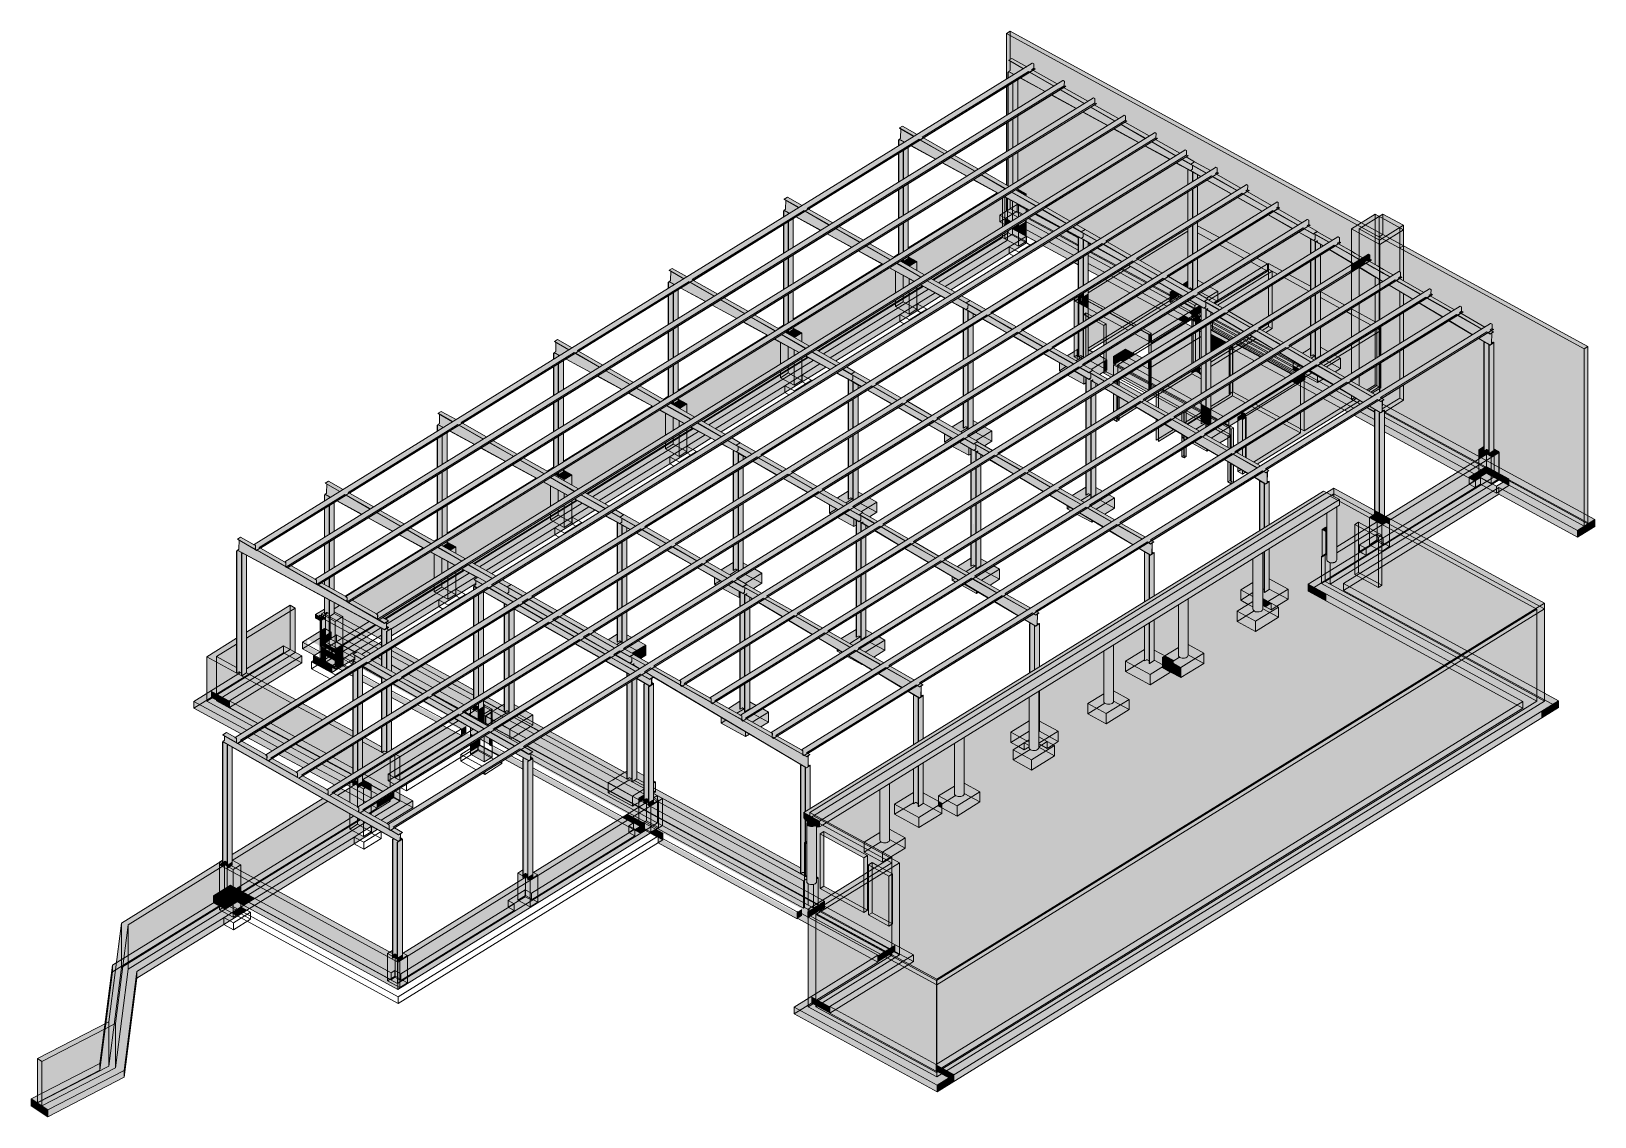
# Model space of a CAD drawing. Header units: inches. Extents: x -11064 to -4424, y -7288 to 4230.
# Drawn here: x -11064 to -8826, y 2676 to 4230 of the extents above.
import ezdxf

# ---------------------------------------------------------------- set-up
doc = ezdxf.new("R2010")
doc.units = ezdxf.units.IN
doc.header["$MEASUREMENT"] = 0
for name, color, linetype, lineweight in [('A-FLOR', 192, 'Continuous', 9), ('A-FLOR-3', 253, 'Continuous', 9), ('A-FLOR-4', 171, 'Continuous', 9), ('A-FLOR-5', 153, 'Continuous', 9), ('A-FLOR-7', 7, 'Continuous', 9), ('A-FLOR-8', 141, 'Continuous', 9), ('A-ROOF-3', 153, 'Continuous', 9), ('A-ROOF-4', 171, 'Continuous', 9), ('A-WALL-10', 31, 'Continuous', 9), ('A-WALL-11', 201, 'Continuous', 9), ('A-WALL-2', 191, 'Continuous', 9), ('A-WALL-3', 181, 'Continuous', 9), ('A-WALL-4', 153, 'Continuous', 9), ('A-WALL-5', 171, 'Continuous', 9), ('A-WALL-6', 141, 'Continuous', 9), ('A-WALL-7', 253, 'Continuous', 9), ('A-WALL-8', 7, 'Continuous', 9), ('I-WALL', 2, 'Continuous', 9), ('I-WALL-4', 181, 'Continuous', 9), ('I-WALL-5', 153, 'Continuous', 9), ('I-WALL-6', 253, 'Continuous', 9), ('I-WALL-7', 191, 'Continuous', 9), ('I-WALL-8', 7, 'Continuous', 9), ('I-WALL-9', 141, 'Continuous', 9), ('S-BEAM', 12, 'Continuous', 9), ('S-BEAM-1', 171, 'Continuous', 9), ('S-BEAM-2', 50, 'Continuous', 9), ('S-BEAM-3', 153, 'Continuous', 9), ('S-BEAM-4', 181, 'Continuous', 9), ('S-BEAM-5', 191, 'Continuous', 9), ('S-COLS', 52, 'Continuous', 9), ('S-COLS-1', 90, 'Continuous', 9), ('S-COLS-2', 181, 'Continuous', 9), ('S-COLS-3', 153, 'Continuous', 9), ('S-COLS-4', 171, 'Continuous', 9), ('S-COLS-5', 191, 'Continuous', 9), ('S-FNDN', 32, 'Continuous', 9), ('S-FNDN-10', 141, 'Continuous', 9), ('S-FNDN-11', 171, 'Continuous', 9), ('S-FNDN-12', 50, 'Continuous', 9), ('S-FNDN-13', 31, 'Continuous', 9), ('S-FNDN-14', 201, 'Continuous', 9), ('S-FNDN-15', 41, 'Continuous', 9), ('S-FNDN-5', 153, 'Continuous', 9), ('S-FNDN-6', 181, 'Continuous', 9), ('S-FNDN-7', 191, 'Continuous', 9), ('S-FNDN-8', 253, 'Continuous', 9), ('S-FNDN-9', 7, 'Continuous', 9)]:
    doc.layers.add(name, color=color, linetype=linetype, lineweight=lineweight)
for name, color, linetype, lineweight, transparency in [('A-FLOR-1', 90, 'Continuous', 9, 0.6), ('A-FLOR-2', 192, 'Continuous', 9, 0.6), ('A-FLOR-PATT-1', 90, 'Continuous', 9, 0.6), ('A-ROOF-1', 50, 'Continuous', 9, 0.6), ('A-ROOF-2', 90, 'Continuous', 9, 0.6), ('A-WALL-1', 90, 'Continuous', 9, 0.4), ('A-WALL-PATT-1', 90, 'Continuous', 9, 0.4), ('A-WALL-PATT-2', 50, 'Continuous', 9, 0.4), ('I-WALL-1', 50, 'Continuous', 9, 0.4), ('I-WALL-2', 90, 'Continuous', 9, 0.4), ('I-WALL-3', 2, 'Continuous', 9, 0.4), ('S-FNDN-1', 90, 'Continuous', 9, 0.4), ('S-FNDN-2', 50, 'Continuous', 9, 0.6), ('S-FNDN-3', 90, 'Continuous', 9, 0.6), ('S-FNDN-4', 32, 'Continuous', 9, 0.4)]:
    doc.layers.add(name, color=color, linetype=linetype, lineweight=lineweight, transparency=transparency)

# ---------------------------------------------------------------- blocks, each defined once
blk = doc.blocks.new('Conc Beam - Conc Beam-1196117-STRUCTURAL SCHEMATIC  - 3D - 2')
at = {"layer": 'S-BEAM-2'}
for points in [[(-9935.8, 3099.3), (-9191.8, 3559.6), (-9214.4, 3571.9), (-9958.4, 3111.6), (-9943.7, 3103.5)], [(-9935.8, 3091.1), (-9191.8, 3551.4), (-9191.8, 3559.6), (-9935.8, 3099.3), (-9935.8, 3093.6)], [(-9938, 3090.7), (-9935.8, 3091.1), (-9935.8, 3099.3), (-9958.4, 3111.6), (-9958.4, 3104), (-9955.5, 3100.2), (-9940.8, 3092.2)]]:
    blk.add_hatch(color=256, dxfattribs=at).paths.add_polyline_path(points, flags=0)
at = {"layer": 'S-BEAM-1'}
for p, q in [((-9935.8, 3099.3), (-9191.8, 3559.6)), ((-9210.1, 3569.6), (-9191.8, 3559.6)), ((-9926.2, 3097.1), (-9193.9, 3550.1)), ((-9935.8, 3099.3), (-9949.7, 3106.8))]:
    blk.add_line(p, q, dxfattribs=at)
at = {"layer": 'S-BEAM-3'}
for p, q in [((-9958.4, 3111.6), (-9214.4, 3571.9)), ((-9214.4, 3571.9), (-9210.1, 3569.6)), ((-9949.7, 3106.8), (-9958.4, 3111.6)), ((-9958.4, 3111.6), (-9958.4, 3104)), ((-9958.4, 3104), (-9955.5, 3100.2)), ((-9955.5, 3100.2), (-9949.7, 3097.1))]:
    blk.add_line(p, q, dxfattribs=at)
at = {"layer": 'S-BEAM-4'}
for p, q in [((-9949.7, 3097.1), (-9938, 3090.7)), ((-9938, 3090.7), (-9935.8, 3091.1)), ((-9935.8, 3091.1), (-9935.8, 3096.2)), ((-9935.8, 3091.1), (-9931.5, 3093.8))]:
    blk.add_line(p, q, dxfattribs=at)
at = {"layer": 'S-BEAM-5'}
for p, q in [((-9191.8, 3559.6), (-9191.8, 3551.4)), ((-9193.9, 3550.1), (-9191.8, 3551.4)), ((-9935.8, 3096.2), (-9935.8, 3099.3)), ((-9931.5, 3093.8), (-9926.2, 3097.1))]:
    blk.add_line(p, q, dxfattribs=at)
blk = doc.blocks.new('Z-Girder - Z-Girder-1383074-STRUCTURAL SCHEMATIC  - 3D - 2')
at = {"layer": 'S-BEAM'}
for points in [[(-10743.1, 3494.3), (-9629.7, 4183.1), (-9631.4, 4184.1), (-10744.8, 3495.2)], [(-9629.7, 4183.1), (-9629.2, 4183.3), (-9631, 4184.3), (-9631.4, 4184.1)], [(-10742.9, 3494), (-9629.6, 4182.9), (-9629.7, 4183.1), (-10743, 3494.2), (-10742.9, 3494.1)], [(-10743, 3487.9), (-9629.7, 4176.7), (-9629.5, 4182.9), (-10742.9, 3494), (-10743, 3488)], [(-10743, 3487.8), (-9629.6, 4176.7), (-9629.7, 4176.7), (-10743, 3487.8), (-10743, 3487.8)], [(-10740.9, 3487), (-9627.5, 4175.8), (-9627.6, 4175.9), (-10740.9, 3487.1)], [(-9629.7, 4176.7), (-9629.2, 4177.1), (-9629.1, 4183.1), (-9629.5, 4182.9), (-9629.6, 4176.9)], [(-9629.5, 4182.9), (-9629.1, 4183.2), (-9629.2, 4183.3), (-9629.6, 4183), (-9629.5, 4182.9)], [(-9629.6, 4176.6), (-9629.2, 4176.9), (-9629.3, 4176.9), (-9629.6, 4176.6), (-9629.6, 4176.6)], [(-9627.9, 4175.7), (-9627.5, 4175.9), (-9629.2, 4176.8), (-9629.6, 4176.6), (-9628.6, 4176.1)], [(-9627.5, 4175.8), (-9627.1, 4176.1), (-9627.1, 4176.2), (-9627.6, 4175.9)]]:
    blk.add_hatch(color=256, dxfattribs=at).paths.add_polyline_path(points, flags=0)
h = blk.add_hatch(color=256, dxfattribs=at)
h.paths.add_polyline_path([(-10741.3, 3486.8), (-10740.6, 3487.3), (-10742.3, 3488.2), (-10743, 3487.8), (-10741.7, 3487.1)], flags=0)
h.paths.add_polyline_path([(-10736, 3490.1), (-10613.1, 3566.2), (-10614.8, 3567.1), (-10737.7, 3491.1), (-10736.4, 3490.3)], flags=0)
h.paths.add_polyline_path([(-10608.5, 3569), (-10451.5, 3666.1), (-10453.2, 3667.1), (-10610.2, 3569.9)], flags=0)
h.paths.add_polyline_path([(-10447, 3668.9), (-10285.2, 3769), (-10286.8, 3770), (-10448.6, 3669.9), (-10448, 3669.5)], flags=0)
h.paths.add_polyline_path([(-10280.6, 3771.9), (-10120.9, 3870.7), (-10122.5, 3871.6), (-10282.3, 3772.8)], flags=0)
h.paths.add_polyline_path([(-10116.3, 3873.5), (-9956.3, 3972.6), (-9957.9, 3973.5), (-10118, 3874.5)], flags=0)
h.paths.add_polyline_path([(-9951.7, 3975.4), (-9791.6, 4074.4), (-9793.3, 4075.4), (-9953.3, 3976.3)], flags=0)
h.paths.add_polyline_path([(-9787, 4077.2), (-9635, 4171.3), (-9636.7, 4172.2), (-9788.7, 4078.2)], flags=0)
h.paths.add_polyline_path([(-9630.4, 4174.1), (-9627.9, 4175.7), (-9629.6, 4176.6), (-9632.1, 4175.1)], flags=0)
h = blk.add_hatch(color=256, dxfattribs=at)
h.paths.add_polyline_path([(-10741.2, 3486.7), (-10740.9, 3487), (-10740.9, 3487.1), (-10741.3, 3486.8), (-10743, 3487.7)], flags=0)
h.paths.add_polyline_path([(-10743.1, 3494.2), (-10743.1, 3494.3), (-10744.8, 3495.2), (-10745.1, 3495), (-10745.1, 3494.9), (-10744.7, 3495.1)], flags=0)
for p, q in [((-10744.8, 3495.2), (-9631.4, 4184.1)), ((-9631.4, 4184.1), (-9631, 4184.3)), ((-9631, 4184.3), (-9629.2, 4183.3)), ((-9627.6, 4175.9), (-10740.9, 3487.1)), ((-9627.5, 4175.8), (-10740.9, 3487)), ((-9636.7, 4172.2), (-9788.7, 4078.2)), ((-9634.9, 4171.2), (-9786.9, 4077.2)), ((-9629.6, 4176.6), (-9632.1, 4175.1)), ((-9627.9, 4175.5), (-9630.3, 4174)), ((-9629.2, 4176.9), (-9629.6, 4176.6)), ((-9629.1, 4183.1), (-9629.2, 4177)), ((-9629.2, 4176.9), (-9629.2, 4176.9)), ((-9629.2, 4176.9), (-9627.5, 4175.9)), ((-9627.4, 4175.8), (-9627.9, 4175.5)), ((-9627.1, 4176.2), (-9627.6, 4175.9)), ((-9627.1, 4176.1), (-9627.5, 4175.8)), ((-9627.1, 4176.1), (-9627.4, 4175.8)), ((-9627.1, 4176.2), (-9627.1, 4176.1)), ((-9793.3, 4075.4), (-9953.3, 3976.3)), ((-9791.5, 4074.3), (-9951.5, 3975.3)), ((-9957.9, 3973.5), (-10118, 3874.5)), ((-9956.1, 3972.5), (-10116.2, 3873.4)), ((-10122.5, 3871.6), (-10282.3, 3772.8)), ((-10120.7, 3870.6), (-10280.5, 3771.8)), ((-10286.8, 3770), (-10448.6, 3669.9)), ((-10285, 3769), (-10446.8, 3668.9)), ((-10453.2, 3667.1), (-10610.2, 3569.9)), ((-10451.4, 3666), (-10608.4, 3568.9)), ((-10614.8, 3567.1), (-10737.7, 3491.1)), ((-10613, 3566.1), (-10735.9, 3490)), ((-10744.8, 3495.2), (-10745.1, 3495)), ((-10745.1, 3494.9), (-10744.7, 3495.1)), ((-10744.7, 3495.1), (-10745.1, 3494.9)), ((-10745.1, 3495), (-10745.1, 3494.9)), ((-10743.1, 3494.3), (-10744.8, 3495.2)), ((-10744.7, 3495.1), (-10743.1, 3494.2)), ((-10743, 3494.1), (-10743.1, 3487.9)), ((-10743, 3487.9), (-10742.9, 3494)), ((-10742.3, 3488.2), (-10743, 3487.8)), ((-10741.3, 3486.8), (-10743, 3487.8)), ((-10743, 3487.7), (-10741.2, 3486.7)), ((-10740.9, 3487.1), (-10741.3, 3486.8)), ((-10740.5, 3487.2), (-10741.2, 3486.7)), ((-10741.2, 3486.7), (-10740.9, 3487)), ((-10740.9, 3487), (-10740.9, 3487.1))]:
    blk.add_line(p, q, dxfattribs=at)
for points in [[(-9629.2, 4183.3, 0), (-9629.1, 4183.2, 0), (-9629.1, 4183.2, 0), (-9629.1, 4183.2, 0), (-9629.1, 4183.1, 0)], [(-9629.2, 4183.3, 0), (-9629.2, 4183.3, 0), (-9629.2, 4183.3, 0)], [(-9629.2, 4177, 0), (-9629.2, 4177, 0), (-9629.2, 4176.9, 0)], [(-9629.2, 4176.9, 0), (-9629.2, 4176.9, 0), (-9629.2, 4176.9, 0), (-9629.2, 4176.9, 0)], [(-10742.9, 3494, 0), (-10742.9, 3494.1, 0), (-10742.9, 3494.1, 0), (-10743, 3494.2, 0), (-10743, 3494.2, 0), (-10743, 3494.2, 0), (-10743.1, 3494.3, 0)], [(-10743.1, 3494.2, 0), (-10743, 3494.2, 0), (-10743, 3494.1, 0), (-10743, 3494.1, 0), (-10743, 3494.1, 0), (-10743, 3494.1, 0), (-10743, 3494.1, 0)], [(-10743.1, 3487.9, 0), (-10743.1, 3487.8, 0), (-10743.1, 3487.8, 0), (-10743, 3487.8, 0), (-10743, 3487.7, 0), (-10743, 3487.7, 0)], [(-10743, 3487.8, 0), (-10743, 3487.8, 0), (-10743, 3487.8, 0), (-10743, 3487.8, 0), (-10743, 3487.8, 0), (-10743, 3487.9, 0), (-10743, 3487.9, 0)]]:
    blk.add_polyline3d(points, dxfattribs=at)
blk = doc.blocks.new('Z-Girder - Z-Girder-V33-STRUCTURAL SCHEMATIC  - 3D - 2')
at = {"layer": 'S-BEAM'}
for points in [[(-10699.3, 3469.4), (-9585.9, 4158.2), (-9587.7, 4159.2), (-10701, 3470.4), (-10700.1, 3469.9)], [(-10699.2, 3469.2), (-9585.8, 4158.1), (-9585.9, 4158.2), (-10699.3, 3469.3), (-10699.2, 3469.2)], [(-10699.3, 3463), (-9585.9, 4151.9), (-9585.8, 4158), (-10699.2, 3469.2), (-10699.3, 3463.1)], [(-10699.2, 3462.9), (-9585.9, 4151.8), (-9585.9, 4151.9), (-10699.3, 3463), (-10699.3, 3463)], [(-10697.6, 3462), (-10697, 3462.4), (-9584.2, 4150.8), (-9585.9, 4151.8), (-10699.2, 3462.9), (-10698, 3462.2)], [(-10697.2, 3462.1), (-9583.8, 4151), (-9583.8, 4151.1), (-10697.2, 3462.2)], [(-9585.9, 4158.2), (-9585.5, 4158.5), (-9587.2, 4159.5), (-9587.7, 4159.2)], [(-9585.8, 4158), (-9585.4, 4158.4), (-9585.5, 4158.5), (-9585.9, 4158.2), (-9585.8, 4158)], [(-9585.9, 4151.9), (-9585.5, 4152.2), (-9585.4, 4158.2), (-9585.8, 4158), (-9585.9, 4152)], [(-9585.9, 4151.8), (-9585.5, 4152.1), (-9585.6, 4152.1), (-9585.9, 4151.8), (-9585.9, 4151.8)], [(-9584.2, 4150.8), (-9583.8, 4151.1), (-9585.5, 4152), (-9585.9, 4151.8), (-9584.7, 4151.1)], [(-9583.8, 4151), (-9583.4, 4151.2), (-9583.4, 4151.3), (-9583.8, 4151.1)]]:
    blk.add_hatch(color=256, dxfattribs=at).paths.add_polyline_path(points, flags=0)
h = blk.add_hatch(color=256, dxfattribs=at)
h.paths.add_polyline_path([(-10697.5, 3461.9), (-10697.2, 3462.1), (-10697.2, 3462.2), (-10697.6, 3462), (-10699.3, 3462.9)], flags=0)
h.paths.add_polyline_path([(-10699.3, 3469.3), (-10699.3, 3469.4), (-10701.1, 3470.4), (-10701.4, 3470.1), (-10701.3, 3470), (-10701, 3470.3), (-10700.3, 3469.9)], flags=0)
for p, q in [((-10701, 3470.4), (-9587.7, 4159.2)), ((-9593.1, 4147.3), (-10699.2, 3462.9)), ((-9583.8, 4151.1), (-10697.2, 3462.2)), ((-9583.8, 4151), (-10697.2, 3462.1)), ((-9591.2, 4146.3), (-9743.1, 4052.4)), ((-9585.9, 4151.8), (-9593, 4147.3)), ((-9587.7, 4159.2), (-9587.2, 4159.5)), ((-9587.2, 4159.5), (-9585.5, 4158.5)), ((-9584.1, 4150.7), (-9586.5, 4149.2)), ((-9585.4, 4152), (-9585.9, 4151.8)), ((-9585.5, 4158.5), (-9585.5, 4158.5)), ((-9585.4, 4158.3), (-9585.5, 4152.1)), ((-9585.5, 4152.1), (-9585.5, 4152)), ((-9585.5, 4152.1), (-9585.5, 4152.1)), ((-9585.5, 4152), (-9585.4, 4152)), ((-9585.4, 4152), (-9583.8, 4151.1)), ((-9583.7, 4151), (-9584.1, 4150.7)), ((-9583.4, 4151.3), (-9583.8, 4151.1)), ((-9583.4, 4151.2), (-9583.8, 4151)), ((-9583.4, 4151.2), (-9583.7, 4151)), ((-9583.4, 4151.3), (-9583.4, 4151.2)), ((-9747.8, 4049.4), (-9907.7, 3950.5)), ((-9912.5, 3947.6), (-10072.4, 3848.6)), ((-10077.1, 3845.7), (-10236.7, 3747)), ((-10241.4, 3744.1), (-10403, 3644.1)), ((-10407.8, 3641.1), (-10564.6, 3544.1)), ((-10569.3, 3541.2), (-10692.1, 3465.3)), ((-10701, 3470.4), (-10701.4, 3470.1)), ((-10701.4, 3470.1), (-10701.3, 3470)), ((-10701.3, 3470), (-10701, 3470.3)), ((-10701.1, 3470.2), (-10701.3, 3470)), ((-10699.3, 3469.4), (-10701, 3470.4)), ((-10701, 3470.3), (-10699.3, 3469.3)), ((-10699.3, 3469.2), (-10699.4, 3463.1)), ((-10699.3, 3463), (-10699.2, 3469.2)), ((-10699.3, 3462.9), (-10697.5, 3461.9)), ((-10697.6, 3462), (-10699.2, 3462.9)), ((-10697.2, 3462.2), (-10697.6, 3462)), ((-10696.9, 3462.3), (-10697.5, 3461.9)), ((-10697.5, 3461.9), (-10697.2, 3462.1)), ((-10697.2, 3462.1), (-10697.2, 3462.2))]:
    blk.add_line(p, q, dxfattribs=at)
for points in [[(-9585.5, 4158.5, 0), (-9585.4, 4158.4, 0), (-9585.4, 4158.4, 0), (-9585.4, 4158.4, 0)], [(-9585.5, 4152.1, 0), (-9585.5, 4152.1, 0), (-9585.5, 4152.1, 0), (-9585.5, 4152.1, 0)], [(-9585.4, 4158.4, 0), (-9585.4, 4158.3, 0), (-9585.4, 4158.3, 0)], [(-10699.2, 3469.2, 0), (-10699.2, 3469.2, 0), (-10699.2, 3469.3, 0), (-10699.2, 3469.3, 0), (-10699.3, 3469.3, 0), (-10699.3, 3469.4, 0), (-10699.3, 3469.4, 0)], [(-10699.3, 3469.3, 0), (-10699.3, 3469.3, 0), (-10699.3, 3469.3, 0), (-10699.3, 3469.3, 0), (-10699.3, 3469.3, 0), (-10699.3, 3469.2, 0), (-10699.3, 3469.2, 0)], [(-10699.4, 3463, 0), (-10699.4, 3463, 0), (-10699.3, 3463, 0), (-10699.3, 3462.9, 0), (-10699.3, 3462.9, 0), (-10699.3, 3462.9, 0)], [(-10699.2, 3462.9, 0), (-10699.3, 3463, 0), (-10699.3, 3463, 0), (-10699.3, 3463, 0), (-10699.3, 3463, 0), (-10699.3, 3463, 0), (-10699.3, 3463, 0)]]:
    blk.add_polyline3d(points, dxfattribs=at)
blk = doc.blocks.new('Z-Girder - Z-Girder-V34-STRUCTURAL SCHEMATIC  - 3D - 2')
at = {"layer": 'S-BEAM'}
for points in [[(-10655.6, 3444.6), (-9542.2, 4133.4), (-9543.9, 4134.4), (-10657.3, 3445.5)], [(-10655.6, 3438.2), (-9542.2, 4127), (-9542.1, 4133.2), (-10655.5, 3444.3), (-10655.6, 3438.3)], [(-10655.5, 3444.3), (-9542.1, 4133.2), (-9542.2, 4133.4), (-10655.5, 3444.5), (-10655.5, 3444.4)], [(-10655.5, 3438.1), (-9542.2, 4127), (-9542.2, 4127), (-10655.5, 3438.1), (-10655.5, 3438.1)], [(-10653.8, 3437.1), (-10653.4, 3437.5), (-9540.5, 4126), (-9542.1, 4126.9), (-10655.5, 3438.1), (-10654.3, 3437.4)], [(-10653.4, 3437.3), (-9540.1, 4126.1), (-9540.1, 4126.2), (-10653.5, 3437.4)], [(-9542.2, 4133.4), (-9541.8, 4133.7), (-9543.5, 4134.6), (-9543.9, 4134.4)], [(-9542.2, 4127), (-9541.8, 4127.4), (-9541.7, 4133.4), (-9542.1, 4133.2), (-9542.2, 4127.2)], [(-9542.1, 4126.9), (-9541.8, 4127.2), (-9541.8, 4127.2), (-9542.2, 4127), (-9542.2, 4126.9)], [(-9542.1, 4133.2), (-9541.7, 4133.5), (-9541.8, 4133.7), (-9542.1, 4133.3), (-9542.1, 4133.2)], [(-9540.5, 4126), (-9540.1, 4126.2), (-9541.8, 4127.1), (-9542.1, 4126.9), (-9541, 4126.3)], [(-9540.1, 4126.1), (-9539.6, 4126.4), (-9539.7, 4126.5), (-9540.1, 4126.2)]]:
    blk.add_hatch(color=256, dxfattribs=at).paths.add_polyline_path(points, flags=0)
h = blk.add_hatch(color=256, dxfattribs=at)
h.paths.add_polyline_path([(-10653.8, 3437), (-10653.4, 3437.3), (-10653.5, 3437.4), (-10653.8, 3437.1), (-10655.5, 3438)], flags=0)
h.paths.add_polyline_path([(-10655.6, 3444.5), (-10655.6, 3444.6), (-10657.3, 3445.5), (-10657.7, 3445.3), (-10657.6, 3445.2), (-10657.3, 3445.4)], flags=0)
for p, q in [((-10657.3, 3445.5), (-9543.9, 4134.4)), ((-9540.1, 4126.2), (-10653.5, 3437.4)), ((-9540.1, 4126.1), (-10653.4, 3437.3)), ((-9542.1, 4126.9), (-9870.6, 3923.7)), ((-9547.6, 4121.4), (-9699.3, 4027.6)), ((-9543.9, 4134.4), (-9543.5, 4134.6)), ((-9543.5, 4134.6), (-9541.8, 4133.7)), ((-9540.4, 4125.9), (-9542.7, 4124.5)), ((-9541.7, 4127.2), (-9542.1, 4126.9)), ((-9541.8, 4133.7), (-9541.8, 4133.6)), ((-9541.7, 4133.4), (-9541.8, 4127.3)), ((-9541.8, 4127.2), (-9541.7, 4127.2)), ((-9541.7, 4127.2), (-9540.1, 4126.2)), ((-9540, 4126.1), (-9540.4, 4125.9)), ((-9539.7, 4126.5), (-9540.1, 4126.2)), ((-9539.6, 4126.4), (-9540.1, 4126.1)), ((-9539.6, 4126.4), (-9540, 4126.1)), ((-9539.7, 4126.5), (-9539.6, 4126.4)), ((-9704.2, 4024.5), (-9863.9, 3925.7)), ((-9870.7, 3923.7), (-10655.5, 3438.1)), ((-9868.8, 3922.7), (-10028.6, 3823.8)), ((-10033.5, 3820.8), (-10192.9, 3722.2)), ((-10197.8, 3719.2), (-10359.2, 3619.3)), ((-10364.1, 3616.2), (-10520.8, 3519.3)), ((-10525.7, 3516.3), (-10648.2, 3440.5)), ((-10657.3, 3445.5), (-10657.7, 3445.3)), ((-10657.6, 3445.2), (-10657.3, 3445.4)), ((-10657.3, 3445.4), (-10657.6, 3445.2)), ((-10655.6, 3444.6), (-10657.3, 3445.5)), ((-10657.3, 3445.4), (-10655.6, 3444.5)), ((-10657.7, 3445.3), (-10657.6, 3445.2)), ((-10655.5, 3444.4), (-10655.7, 3438.2)), ((-10655.6, 3438.2), (-10655.5, 3444.3)), ((-10653.8, 3437.1), (-10655.5, 3438.1)), ((-10655.5, 3438), (-10653.8, 3437)), ((-10653.5, 3437.4), (-10653.8, 3437.1)), ((-10653.3, 3437.4), (-10653.8, 3437)), ((-10653.8, 3437), (-10653.4, 3437.3)), ((-10653.4, 3437.3), (-10653.5, 3437.4))]:
    blk.add_line(p, q, dxfattribs=at)
for points in [[(-9541.8, 4133.6, 0), (-9541.7, 4133.6, 0), (-9541.7, 4133.6, 0), (-9541.7, 4133.5, 0)], [(-9541.8, 4127.3, 0), (-9541.8, 4127.3, 0), (-9541.8, 4127.2, 0), (-9541.8, 4127.2, 0)], [(-9541.7, 4133.5, 0), (-9541.7, 4133.5, 0), (-9541.7, 4133.4, 0)], [(-9541.7, 4127.2, 0), (-9541.7, 4127.2, 0), (-9541.7, 4127.2, 0)], [(-10655.5, 3444.3, 0), (-10655.5, 3444.4, 0), (-10655.5, 3444.4, 0), (-10655.5, 3444.5, 0), (-10655.5, 3444.5, 0), (-10655.6, 3444.5, 0), (-10655.6, 3444.6, 0)], [(-10655.6, 3444.5, 0), (-10655.6, 3444.5, 0), (-10655.6, 3444.4, 0), (-10655.6, 3444.4, 0), (-10655.5, 3444.4, 0), (-10655.5, 3444.4, 0), (-10655.5, 3444.4, 0)], [(-10655.6, 3438.2, 0), (-10655.6, 3438.1, 0), (-10655.6, 3438.1, 0), (-10655.6, 3438.1, 0), (-10655.6, 3438, 0), (-10655.5, 3438, 0)], [(-10655.5, 3438.1, 0), (-10655.5, 3438.1, 0), (-10655.5, 3438.1, 0), (-10655.6, 3438.1, 0), (-10655.6, 3438.2, 0), (-10655.6, 3438.2, 0), (-10655.6, 3438.2, 0)]]:
    blk.add_polyline3d(points, dxfattribs=at)
blk = doc.blocks.new('Z-Girder - Z-Girder-V35-STRUCTURAL SCHEMATIC  - 3D - 2')
at = {"layer": 'S-BEAM'}
for points in [[(-10611.9, 3419.7), (-9498.5, 4108.5), (-9500.2, 4109.5), (-10613.6, 3420.7)], [(-10611.7, 3419.5), (-9498.4, 4108.4), (-9498.5, 4108.5), (-10611.8, 3419.7), (-10611.7, 3419.5)], [(-10611.8, 3413.3), (-9498.5, 4102.2), (-9498.4, 4108.3), (-10611.7, 3419.5), (-10611.8, 3413.4)], [(-10611.8, 3413.3), (-9498.5, 4102.1), (-9498.5, 4102.2), (-10611.8, 3413.3), (-10611.8, 3413.3)], [(-10610.1, 3412.3), (-10609.8, 3412.5), (-9496.8, 4101.1), (-9498.4, 4102.1), (-10611.8, 3413.3), (-10610.5, 3412.5)], [(-10609.7, 3412.4), (-9496.3, 4101.3), (-9496.4, 4101.4), (-10609.8, 3412.5)], [(-9498.5, 4108.5), (-9498.1, 4108.8), (-9499.8, 4109.8), (-9500.2, 4109.5)], [(-9498.5, 4102.2), (-9498, 4102.5), (-9497.9, 4108.6), (-9498.4, 4108.3), (-9498.5, 4102.3)], [(-9498.4, 4108.3), (-9497.9, 4108.7), (-9498.1, 4108.8), (-9498.4, 4108.5), (-9498.4, 4108.4)], [(-9498.4, 4102.1), (-9498, 4102.4), (-9498.1, 4102.4), (-9498.4, 4102.1), (-9498.4, 4102.1)], [(-9496.8, 4101.1), (-9496.3, 4101.4), (-9498.1, 4102.3), (-9498.4, 4102.1), (-9497.3, 4101.4)], [(-9496.3, 4101.3), (-9495.9, 4101.5), (-9496, 4101.6), (-9496.4, 4101.4)]]:
    blk.add_hatch(color=256, dxfattribs=at).paths.add_polyline_path(points, flags=0)
h = blk.add_hatch(color=256, dxfattribs=at)
h.paths.add_polyline_path([(-10610.1, 3412.2), (-10609.7, 3412.4), (-10609.8, 3412.5), (-10610.1, 3412.3), (-10611.8, 3413.2)], flags=0)
h.paths.add_polyline_path([(-10611.9, 3419.6), (-10611.9, 3419.7), (-10613.6, 3420.7), (-10614, 3420.4), (-10613.9, 3420.3), (-10613.6, 3420.6)], flags=0)
for p, q in [((-10613.6, 3420.7), (-9500.2, 4109.5)), ((-9498.4, 4102.1), (-10611.8, 3413.3)), ((-9496.4, 4101.4), (-10609.8, 3412.5)), ((-9496.3, 4101.3), (-10609.7, 3412.4)), ((-9504, 4096.5), (-9655.5, 4002.8)), ((-9500.2, 4109.5), (-9499.8, 4109.8)), ((-9499.8, 4109.8), (-9498.1, 4108.8)), ((-9496.7, 4101), (-9498.9, 4099.7)), ((-9498, 4102.3), (-9498.4, 4102.1)), ((-9498.1, 4108.8), (-9498, 4108.8)), ((-9497.9, 4108.6), (-9498, 4102.4)), ((-9498, 4102.3), (-9496.3, 4101.4)), ((-9497.9, 4108.6), (-9497.9, 4108.6)), ((-9496.3, 4101.3), (-9496.7, 4101)), ((-9496, 4101.6), (-9496.4, 4101.4)), ((-9495.9, 4101.5), (-9496.3, 4101.3)), ((-9495.9, 4101.5), (-9496.3, 4101.3)), ((-9496, 4101.6), (-9495.9, 4101.5)), ((-9660.6, 3999.6), (-9820.1, 3900.9)), ((-9825.2, 3897.8), (-9984.8, 3799.1)), ((-9989.9, 3795.9), (-10149, 3697.4)), ((-10154.2, 3694.2), (-10315.4, 3594.5)), ((-10320.5, 3591.3), (-10477, 3494.5)), ((-10482.1, 3491.4), (-10604.4, 3415.7)), ((-10613.6, 3420.7), (-10614, 3420.4)), ((-10614, 3420.4), (-10613.9, 3420.3)), ((-10613.9, 3420.3), (-10613.6, 3420.6)), ((-10613.5, 3420.6), (-10613.9, 3420.3)), ((-10611.9, 3419.7), (-10613.6, 3420.7)), ((-10613.6, 3420.6), (-10611.9, 3419.6)), ((-10611.8, 3419.5), (-10611.9, 3413.4)), ((-10611.8, 3413.3), (-10611.7, 3419.5)), ((-10610.1, 3412.3), (-10611.8, 3413.3)), ((-10611.8, 3413.2), (-10610.1, 3412.2)), ((-10609.8, 3412.5), (-10610.1, 3412.3)), ((-10610.1, 3412.2), (-10609.7, 3412.4)), ((-10609.6, 3412.4), (-10610.1, 3412.2)), ((-10609.7, 3412.4), (-10609.8, 3412.5))]:
    blk.add_line(p, q, dxfattribs=at)
for points in [[(-9498, 4108.8, 0), (-9498, 4108.8, 0), (-9498, 4108.7, 0), (-9497.9, 4108.7, 0), (-9497.9, 4108.6, 0)], [(-9498, 4102.4, 0), (-9498, 4102.4, 0), (-9498, 4102.4, 0), (-9498, 4102.3, 0)], [(-9498, 4102.4, 0), (-9498, 4102.4, 0), (-9498, 4102.4, 0), (-9498, 4102.4, 0)], [(-10611.7, 3419.5, 0), (-10611.7, 3419.5, 0), (-10611.8, 3419.6, 0), (-10611.8, 3419.6, 0), (-10611.8, 3419.7, 0), (-10611.8, 3419.7, 0), (-10611.9, 3419.7, 0)], [(-10611.9, 3419.6, 0), (-10611.9, 3419.6, 0), (-10611.8, 3419.6, 0), (-10611.8, 3419.6, 0), (-10611.8, 3419.6, 0), (-10611.8, 3419.6, 0), (-10611.8, 3419.5, 0)], [(-10611.9, 3413.3, 0), (-10611.9, 3413.3, 0), (-10611.9, 3413.3, 0), (-10611.9, 3413.2, 0), (-10611.8, 3413.2, 0), (-10611.8, 3413.2, 0)], [(-10611.8, 3413.3, 0), (-10611.8, 3413.3, 0), (-10611.8, 3413.3, 0), (-10611.8, 3413.3, 0), (-10611.8, 3413.3, 0), (-10611.8, 3413.3, 0), (-10611.8, 3413.3, 0)]]:
    blk.add_polyline3d(points, dxfattribs=at)
blk = doc.blocks.new('Z-Girder - Z-Girder-V36-STRUCTURAL SCHEMATIC  - 3D - 2')
at = {"layer": 'S-BEAM'}
for points in [[(-10568.1, 3394.9), (-9454.8, 4083.7), (-9456.5, 4084.7), (-10569.9, 3395.9)], [(-10568, 3394.6), (-9454.6, 4083.6), (-9454.8, 4083.7), (-10568.1, 3394.8), (-10568, 3394.7)], [(-10568.1, 3388.5), (-9454.7, 4077.3), (-9454.6, 4083.5), (-10568, 3394.6), (-10568.1, 3388.6)], [(-10568.1, 3388.4), (-9454.7, 4077.3), (-9454.7, 4077.3), (-10568.1, 3388.4), (-10568.1, 3388.4)], [(-10566.4, 3387.4), (-10565.3, 3388.2), (-9453, 4076.3), (-9454.7, 4077.2), (-10568.1, 3388.4), (-10566.8, 3387.7)], [(-10566, 3387.6), (-9452.6, 4076.4), (-9452.7, 4076.5), (-10566, 3387.7)], [(-9454.8, 4083.7), (-9454.3, 4084), (-9456.1, 4084.9), (-9456.5, 4084.7)], [(-9454.6, 4083.5), (-9454.2, 4083.8), (-9454.3, 4084), (-9454.7, 4083.6), (-9454.6, 4083.5)], [(-9454.7, 4077.3), (-9454.3, 4077.7), (-9454.3, 4083.7), (-9454.6, 4083.5), (-9454.7, 4077.5)], [(-9454.7, 4077.2), (-9454.3, 4077.6), (-9454.4, 4077.6), (-9454.7, 4077.3), (-9454.7, 4077.2)], [(-9453, 4076.3), (-9452.6, 4076.6), (-9454.3, 4077.5), (-9454.7, 4077.2), (-9453.5, 4076.6)], [(-9452.6, 4076.4), (-9452.2, 4076.7), (-9452.2, 4076.8), (-9452.7, 4076.5)]]:
    blk.add_hatch(color=256, dxfattribs=at).paths.add_polyline_path(points, flags=0)
h = blk.add_hatch(color=256, dxfattribs=at)
h.paths.add_polyline_path([(-10566.3, 3387.3), (-10566, 3387.6), (-10566, 3387.7), (-10566.4, 3387.4), (-10567.8, 3388.2)], flags=0)
h.paths.add_polyline_path([(-10568.1, 3394.8), (-10568.1, 3394.9), (-10569.9, 3395.9), (-10570.2, 3395.6), (-10570.2, 3395.5), (-10569.8, 3395.7)], flags=0)
for p, q in [((-10569.9, 3395.9), (-9456.5, 4084.7)), ((-9454.7, 4077.2), (-10568.1, 3388.4)), ((-9452.7, 4076.5), (-10566, 3387.7)), ((-9452.6, 4076.4), (-10566, 3387.6)), ((-9456.5, 4084.7), (-9456.1, 4084.9)), ((-9456.1, 4084.9), (-9454.3, 4084)), ((-9453, 4076.2), (-9455.1, 4074.9)), ((-9454.3, 4077.5), (-9454.7, 4077.2)), ((-9454.3, 4084), (-9454.3, 4083.9)), ((-9454.3, 4083.9), (-9454.2, 4083.9)), ((-9454.3, 4083.9), (-9454.3, 4083.9)), ((-9454.2, 4083.7), (-9454.3, 4077.6)), ((-9454.3, 4077.6), (-9454.3, 4077.5)), ((-9454.3, 4077.5), (-9454.3, 4077.5)), ((-9454.3, 4077.5), (-9454.3, 4077.5)), ((-9454.3, 4077.5), (-9454.3, 4077.5)), ((-9454.3, 4077.5), (-9452.6, 4076.6)), ((-9454.2, 4083.9), (-9454.2, 4083.8)), ((-9454.2, 4083.8), (-9454.2, 4083.7)), ((-9454.2, 4083.8), (-9454.2, 4083.8)), ((-9452.5, 4076.4), (-9453, 4076.2)), ((-9452.2, 4076.8), (-9452.7, 4076.5)), ((-9452.2, 4076.7), (-9452.6, 4076.4)), ((-9452.2, 4076.7), (-9452.5, 4076.4)), ((-9452.2, 4076.8), (-9452.2, 4076.7)), ((-9460.3, 4071.6), (-9611.7, 3978)), ((-9616.9, 3974.7), (-9776.3, 3876.1)), ((-9781.6, 3872.9), (-9940.9, 3774.3)), ((-9946.2, 3771), (-10105.2, 3672.6)), ((-10110.5, 3669.3), (-10271.6, 3569.7)), ((-10276.9, 3566.4), (-10433.2, 3469.7)), ((-10438.4, 3466.5), (-10560.6, 3390.9)), ((-10569.9, 3395.9), (-10570.2, 3395.6)), ((-10570.2, 3395.5), (-10569.8, 3395.7)), ((-10569.8, 3395.7), (-10570.2, 3395.5)), ((-10570.2, 3395.6), (-10570.2, 3395.5)), ((-10568.1, 3394.9), (-10569.9, 3395.9)), ((-10569.8, 3395.7), (-10568.1, 3394.8)), ((-10568.1, 3394.7), (-10568.2, 3388.5)), ((-10568.1, 3388.5), (-10568, 3394.6)), ((-10566.4, 3387.4), (-10568.1, 3388.4)), ((-10568.1, 3388.3), (-10566.3, 3387.3)), ((-10566, 3387.7), (-10566.4, 3387.4)), ((-10566.3, 3387.3), (-10566, 3387.6)), ((-10566, 3387.5), (-10566.3, 3387.3)), ((-10566, 3387.6), (-10566, 3387.7))]:
    blk.add_line(p, q, dxfattribs=at)
for points in [[(-9454.3, 4077.6, 0), (-9454.3, 4077.6, 0), (-9454.3, 4077.6, 0)], [(-10568.2, 3388.5, 0), (-10568.2, 3388.5, 0), (-10568.2, 3388.4, 0), (-10568.1, 3388.4, 0), (-10568.1, 3388.4, 0), (-10568.1, 3388.3, 0)], [(-10568, 3394.6, 0), (-10568, 3394.7, 0), (-10568, 3394.7, 0), (-10568, 3394.8, 0), (-10568.1, 3394.8, 0), (-10568.1, 3394.8, 0), (-10568.1, 3394.9, 0)], [(-10568.1, 3394.8, 0), (-10568.1, 3394.8, 0), (-10568.1, 3394.8, 0), (-10568.1, 3394.7, 0), (-10568.1, 3394.7, 0), (-10568.1, 3394.7, 0), (-10568.1, 3394.7, 0)], [(-10568.1, 3388.4, 0), (-10568.1, 3388.4, 0), (-10568.1, 3388.4, 0), (-10568.1, 3388.4, 0), (-10568.1, 3388.5, 0), (-10568.1, 3388.5, 0), (-10568.1, 3388.5, 0)]]:
    blk.add_polyline3d(points, dxfattribs=at)
blk = doc.blocks.new('Z-Girder - Z-Girder-1383075-STRUCTURAL SCHEMATIC  - 3D - 2')
at = {"layer": 'S-BEAM'}
for points in [[(-10770.2, 3218), (-9411, 4058.9), (-9412.8, 4059.8), (-10771.9, 3219)], [(-10770.2, 3211.6), (-9411, 4052.5), (-9410.9, 4058.6), (-10770, 3217.8), (-10770.2, 3211.7)], [(-10770, 3217.8), (-9410.9, 4058.7), (-9411, 4058.9), (-10770.1, 3217.9), (-10770, 3217.8)], [(-10770.1, 3211.5), (-9411, 4052.5), (-9411, 4052.5), (-10770.1, 3211.5), (-10770.1, 3211.5)], [(-10768, 3210.7), (-9408.9, 4051.6), (-9408.9, 4051.7), (-10768.1, 3210.8)], [(-9411, 4058.9), (-9410.6, 4059.1), (-9412.3, 4060.1), (-9412.8, 4059.8)], [(-9410.9, 4058.6), (-9410.5, 4059), (-9410.6, 4059.1), (-9411, 4058.8), (-9410.9, 4058.7)], [(-9411, 4052.5), (-9410.6, 4052.8), (-9410.5, 4058.9), (-9410.9, 4058.6), (-9411, 4052.7)], [(-9411, 4052.4), (-9410.6, 4052.7), (-9410.6, 4052.7), (-9411, 4052.4), (-9411, 4052.4)], [(-9409.3, 4051.4), (-9408.9, 4051.7), (-9410.6, 4052.6), (-9411, 4052.4), (-9409.8, 4051.7)], [(-9408.9, 4051.6), (-9408.4, 4051.9), (-9408.5, 4051.9), (-9408.9, 4051.7)]]:
    blk.add_hatch(color=256, dxfattribs=at).paths.add_polyline_path(points, flags=0)
h = blk.add_hatch(color=256, dxfattribs=at)
h.paths.add_polyline_path([(-10768.4, 3210.6), (-10768.2, 3210.7), (-10769.9, 3211.7), (-10770.1, 3211.5), (-10768.8, 3210.8)], flags=0)
h.paths.add_polyline_path([(-10762.7, 3214.1), (-10581.7, 3326.1), (-10583.3, 3327.1), (-10764.3, 3215.1), (-10763, 3214.3)], flags=0)
h.paths.add_polyline_path([(-10576.1, 3329.5), (-10408.7, 3433.1), (-10410.4, 3434.1), (-10577.8, 3330.5)], flags=0)
h.paths.add_polyline_path([(-10403.2, 3436.5), (-9409.3, 4051.4), (-9411, 4052.4), (-10404.9, 3437.5)], flags=0)
h = blk.add_hatch(color=256, dxfattribs=at)
h.paths.add_polyline_path([(-10768.4, 3210.4), (-10768, 3210.7), (-10768.1, 3210.8), (-10768.4, 3210.6), (-10770.1, 3211.4)], flags=0)
h.paths.add_polyline_path([(-10770.2, 3217.9), (-10770.2, 3218), (-10771.9, 3219), (-10772.3, 3218.7), (-10772.2, 3218.6), (-10771.9, 3218.9)], flags=0)
for p, q in [((-10771.9, 3219), (-9412.8, 4059.8)), ((-9408.9, 4051.7), (-10768.1, 3210.8)), ((-9408.9, 4051.6), (-10768, 3210.7)), ((-9411, 4052.4), (-10404.9, 3437.5)), ((-9412.8, 4059.8), (-9412.3, 4060.1)), ((-9412.3, 4060.1), (-9410.6, 4059.1)), ((-9409.2, 4051.3), (-9411.3, 4050.1)), ((-9410.5, 4052.7), (-9411, 4052.4)), ((-9410.6, 4059.1), (-9410.5, 4059.1)), ((-9410.6, 4059.1), (-9410.6, 4059.1)), ((-9410.5, 4058.9), (-9410.6, 4052.8)), ((-9410.6, 4052.8), (-9410.6, 4052.7)), ((-9410.6, 4052.7), (-9410.5, 4052.7)), ((-9410.5, 4059.1), (-9410.5, 4059)), ((-9410.5, 4059), (-9410.5, 4059)), ((-9410.5, 4052.7), (-9410.5, 4052.7)), ((-9410.5, 4052.7), (-9408.9, 4051.7)), ((-9408.8, 4051.6), (-9409.2, 4051.3)), ((-9408.4, 4051.9), (-9408.9, 4051.6)), ((-9408.5, 4051.9), (-9408.9, 4051.7)), ((-9408.4, 4051.9), (-9408.8, 4051.6)), ((-9408.5, 4051.9), (-9408.4, 4051.9)), ((-9416.7, 4046.7), (-9567.8, 3953.2)), ((-9573.3, 3949.8), (-9732.5, 3851.3)), ((-9737.9, 3848), (-9897.1, 3749.5)), ((-9902.6, 3746.1), (-10061.4, 3647.8)), ((-10066.9, 3644.4), (-10227.8, 3544.9)), ((-10233.2, 3541.5), (-10389.3, 3444.9)), ((-10410.4, 3434.1), (-10577.8, 3330.5)), ((-10408.6, 3433.1), (-10576, 3329.5)), ((-10394.8, 3441.6), (-10403.1, 3436.5)), ((-10583.3, 3327.1), (-10764.3, 3215.1)), ((-10581.5, 3326.1), (-10762.5, 3214.1)), ((-10771.9, 3219), (-10772.3, 3218.7)), ((-10772.3, 3218.7), (-10772.2, 3218.6)), ((-10772.2, 3218.6), (-10771.9, 3218.9)), ((-10771.8, 3218.8), (-10772.2, 3218.6)), ((-10770.2, 3218), (-10771.9, 3219)), ((-10771.9, 3218.9), (-10770.2, 3217.9)), ((-10770.1, 3217.8), (-10770.2, 3211.6)), ((-10770.2, 3211.6), (-10770, 3217.8)), ((-10769.9, 3211.7), (-10770.1, 3211.5)), ((-10768.4, 3210.6), (-10770.1, 3211.5)), ((-10770.1, 3211.4), (-10768.4, 3210.4)), ((-10768.1, 3210.8), (-10768.4, 3210.6)), ((-10768.4, 3210.4), (-10768, 3210.7)), ((-10768.1, 3210.6), (-10768.4, 3210.4)), ((-10768, 3210.7), (-10768.1, 3210.8))]:
    blk.add_line(p, q, dxfattribs=at)
for points in [[(-9410.6, 4052.7, 0), (-9410.6, 4052.7, 0), (-9410.6, 4052.7, 0), (-9410.6, 4052.7, 0)], [(-9410.5, 4059, 0), (-9410.5, 4058.9, 0), (-9410.5, 4058.9, 0)], [(-10770, 3217.8, 0), (-10770, 3217.8, 0), (-10770.1, 3217.8, 0), (-10770.1, 3217.9, 0), (-10770.1, 3217.9, 0), (-10770.1, 3218, 0), (-10770.2, 3218, 0)], [(-10770.2, 3217.9, 0), (-10770.2, 3217.9, 0), (-10770.1, 3217.9, 0), (-10770.1, 3217.8, 0), (-10770.1, 3217.8, 0), (-10770.1, 3217.8, 0), (-10770.1, 3217.8, 0)], [(-10770.2, 3211.6, 0), (-10770.2, 3211.6, 0), (-10770.2, 3211.5, 0), (-10770.2, 3211.5, 0), (-10770.1, 3211.5, 0), (-10770.1, 3211.4, 0)], [(-10770.1, 3211.5, 0), (-10770.1, 3211.5, 0), (-10770.1, 3211.5, 0), (-10770.1, 3211.6, 0), (-10770.1, 3211.6, 0), (-10770.2, 3211.6, 0), (-10770.2, 3211.6, 0)]]:
    blk.add_polyline3d(points, dxfattribs=at)
blk = doc.blocks.new('Z-Girder - Z-Girder-V37-STRUCTURAL SCHEMATIC  - 3D - 2')
at = {"layer": 'S-BEAM'}
for points in [[(-10726.4, 3193.1), (-9367.3, 4034), (-9369, 4035), (-10728.2, 3194.1)], [(-10726.3, 3192.9), (-9367.2, 4033.9), (-9367.3, 4034), (-10726.4, 3193.1), (-10726.3, 3192.9)], [(-10726.4, 3186.8), (-9367.3, 4027.6), (-9367.2, 4033.8), (-10726.3, 3192.9), (-10726.4, 3186.8)], [(-10726.4, 3186.7), (-9367.3, 4027.6), (-9367.3, 4027.6), (-10726.4, 3186.7), (-10726.4, 3186.7)], [(-9367.3, 4034), (-9366.9, 4034.3), (-9368.6, 4035.3), (-9369, 4035)], [(-9367.3, 4027.6), (-9366.9, 4028), (-9366.7, 4034), (-9367.2, 4033.8), (-9367.3, 4027.8)], [(-9367.2, 4027.5), (-9366.9, 4027.9), (-9366.9, 4027.9), (-9367.3, 4027.6), (-9367.2, 4027.6)], [(-9367.2, 4033.8), (-9366.8, 4034.1), (-9366.9, 4034.3), (-9367.2, 4034), (-9367.2, 4033.8)], [(-9365.6, 4026.6), (-9365.1, 4026.9), (-9366.9, 4027.8), (-9367.2, 4027.5), (-9366.1, 4026.9)], [(-9365.1, 4026.7), (-9364.7, 4027), (-9364.8, 4027.1), (-9365.2, 4026.8)], [(-10724.3, 3185.9), (-9365.1, 4026.7), (-9365.2, 4026.8), (-10724.3, 3186)]]:
    blk.add_hatch(color=256, dxfattribs=at).paths.add_polyline_path(points, flags=0)
h = blk.add_hatch(color=256, dxfattribs=at)
h.paths.add_polyline_path([(-10724.7, 3185.7), (-10724.5, 3185.9), (-10726.1, 3186.8), (-10726.4, 3186.7), (-10725.1, 3186)], flags=0)
h.paths.add_polyline_path([(-10719, 3189.3), (-10537.9, 3301.3), (-10539.6, 3302.2), (-10720.6, 3190.2), (-10719.3, 3189.5)], flags=0)
h.paths.add_polyline_path([(-10532.4, 3304.7), (-10365, 3408.3), (-10366.6, 3409.2), (-10534.1, 3305.6), (-10532.8, 3304.9)], flags=0)
h.paths.add_polyline_path([(-10359.5, 3411.7), (-10351.2, 3416.8), (-10352.9, 3417.8), (-10361.1, 3412.6)], flags=0)
h.paths.add_polyline_path([(-10345.7, 3420.2), (-10189.6, 3516.8), (-10191.3, 3517.7), (-10347.4, 3421.2)], flags=0)
h.paths.add_polyline_path([(-10184.1, 3520.2), (-10023.3, 3619.7), (-10025, 3620.6), (-10185.8, 3521.1)], flags=0)
h.paths.add_polyline_path([(-10017.8, 3623.1), (-9859, 3721.3), (-9860.7, 3722.3), (-10019.4, 3624)], flags=0)
h.paths.add_polyline_path([(-9853.5, 3724.7), (-9694.4, 3823.2), (-9696, 3824.1), (-9855.1, 3725.7)], flags=0)
h.paths.add_polyline_path([(-9688.8, 3826.6), (-9529.7, 3925.1), (-9531.4, 3926), (-9690.5, 3827.5)], flags=0)
h.paths.add_polyline_path([(-9524.2, 3928.5), (-9373.1, 4021.9), (-9374.8, 4022.9), (-9525.9, 3929.4)], flags=0)
h.paths.add_polyline_path([(-9367.6, 4025.3), (-9365.6, 4026.6), (-9367.2, 4027.5), (-9369.3, 4026.3), (-9368.6, 4025.9)], flags=0)
h = blk.add_hatch(color=256, dxfattribs=at)
h.paths.add_polyline_path([(-10724.6, 3185.6), (-10724.3, 3185.9), (-10724.3, 3186), (-10724.7, 3185.7), (-10726.4, 3186.6)], flags=0)
h.paths.add_polyline_path([(-10726.4, 3193), (-10726.4, 3193.1), (-10728.2, 3194.1), (-10728.5, 3193.9), (-10728.5, 3193.8), (-10728.1, 3194)], flags=0)
for p, q in [((-10728.2, 3194.1), (-9369, 4035)), ((-9367.2, 4027.5), (-9369.3, 4026.3)), ((-9369, 4035), (-9368.6, 4035.3)), ((-9368.6, 4035.3), (-9366.9, 4034.3)), ((-9366.8, 4027.8), (-9367.2, 4027.5)), ((-9366.7, 4034), (-9366.9, 4027.9)), ((-9366.8, 4034.2), (-9366.8, 4034.1)), ((-9366.8, 4034.1), (-9366.7, 4034.1)), ((-9366.8, 4027.8), (-9365.1, 4026.9)), ((-9366.7, 4034.1), (-9366.7, 4034)), ((-9364.8, 4027.1), (-9365.2, 4026.8)), ((-9364.7, 4027), (-9365.1, 4026.7)), ((-9364.7, 4027), (-9365.1, 4026.7)), ((-9364.8, 4027.1), (-9364.7, 4027)), ((-9365.2, 4026.8), (-10724.3, 3186)), ((-9365.1, 4026.7), (-10724.3, 3185.9)), ((-9374.8, 4022.9), (-9525.9, 3929.4)), ((-9373, 4021.9), (-9524.1, 3928.4)), ((-9365.5, 4026.5), (-9367.5, 4025.3)), ((-9365.1, 4026.7), (-9365.5, 4026.5)), ((-9531.4, 3926), (-9690.5, 3827.5)), ((-9529.6, 3925), (-9688.7, 3826.5)), ((-9696, 3824.1), (-9855.1, 3725.7)), ((-9694.2, 3823.1), (-9853.3, 3724.7)), ((-9860.7, 3722.3), (-10019.4, 3624)), ((-9858.8, 3721.3), (-10017.6, 3623)), ((-10024.9, 3620.6), (-10185.8, 3521.1)), ((-10023.1, 3619.6), (-10184, 3520.1)), ((-10191.3, 3517.7), (-10347.4, 3421.2)), ((-10189.5, 3516.7), (-10345.5, 3420.1)), ((-10366.6, 3409.2), (-10534.1, 3305.6)), ((-10364.8, 3408.2), (-10532.3, 3304.6)), ((-10352.9, 3417.8), (-10361.1, 3412.6)), ((-10351.1, 3416.7), (-10359.3, 3411.6)), ((-10539.6, 3302.2), (-10720.6, 3190.2)), ((-10537.8, 3301.2), (-10718.8, 3189.2)), ((-10728.2, 3194.1), (-10728.5, 3193.9)), ((-10728.5, 3193.8), (-10728.1, 3194)), ((-10728.1, 3194), (-10728.5, 3193.8)), ((-10728.5, 3193.9), (-10728.5, 3193.8)), ((-10726.4, 3193.1), (-10728.2, 3194.1)), ((-10728.1, 3194), (-10726.4, 3193)), ((-10726.4, 3193), (-10726.5, 3186.8)), ((-10726.4, 3186.8), (-10726.3, 3192.9)), ((-10726.1, 3186.8), (-10726.4, 3186.7)), ((-10724.7, 3185.7), (-10726.4, 3186.7)), ((-10726.4, 3186.6), (-10724.6, 3185.6)), ((-10724.3, 3186), (-10724.7, 3185.7)), ((-10724.6, 3185.6), (-10724.3, 3185.9)), ((-10724.3, 3185.8), (-10724.6, 3185.6)), ((-10724.3, 3185.9), (-10724.3, 3186))]:
    blk.add_line(p, q, dxfattribs=at)
for points in [[(-9366.9, 4034.3, 0), (-9366.8, 4034.3, 0), (-9366.8, 4034.2, 0), (-9366.8, 4034.2, 0)], [(-9366.9, 4027.9, 0), (-9366.8, 4027.9, 0), (-9366.8, 4027.8, 0)], [(-9366.9, 4027.9, 0), (-9366.9, 4027.9, 0), (-9366.9, 4027.9, 0)], [(-9366.8, 4027.8, 0), (-9366.8, 4027.8, 0), (-9366.8, 4027.8, 0)], [(-10726.5, 3186.8, 0), (-10726.5, 3186.7, 0), (-10726.5, 3186.7, 0), (-10726.4, 3186.6, 0), (-10726.4, 3186.6, 0), (-10726.4, 3186.6, 0)], [(-10726.3, 3192.9, 0), (-10726.3, 3192.9, 0), (-10726.3, 3193, 0), (-10726.4, 3193, 0), (-10726.4, 3193.1, 0), (-10726.4, 3193.1, 0), (-10726.4, 3193.1, 0)], [(-10726.4, 3193, 0), (-10726.4, 3193, 0), (-10726.4, 3193, 0), (-10726.4, 3193, 0), (-10726.4, 3193, 0), (-10726.4, 3193, 0), (-10726.4, 3193, 0)], [(-10726.4, 3186.7, 0), (-10726.4, 3186.7, 0), (-10726.4, 3186.7, 0), (-10726.4, 3186.7, 0), (-10726.4, 3186.7, 0), (-10726.4, 3186.7, 0), (-10726.4, 3186.8, 0)]]:
    blk.add_polyline3d(points, dxfattribs=at)
blk = doc.blocks.new('Z-Girder - Z-Girder-V38-STRUCTURAL SCHEMATIC  - 3D - 2')
at = {"layer": 'S-BEAM'}
for points in [[(-10682.7, 3168.3), (-9323.6, 4009.2), (-9325.3, 4010.1), (-10684.4, 3169.3)], [(-10682.6, 3168.1), (-9323.5, 4009), (-9323.6, 4009.2), (-10682.7, 3168.2), (-10682.6, 3168.1)], [(-10682.7, 3161.9), (-9323.6, 4002.8), (-9323.4, 4008.9), (-10682.6, 3168.1), (-10682.7, 3162)], [(-9323.6, 4009.2), (-9323.2, 4009.4), (-9324.9, 4010.4), (-9325.3, 4010.1)], [(-9323.6, 4002.8), (-9323.1, 4003.1), (-9323.1, 4009.2), (-9323.4, 4008.9), (-9323.6, 4003)], [(-9323.4, 4008.9), (-9323, 4009.3), (-9323.2, 4009.4), (-9323.5, 4009.1), (-9323.4, 4009)], [(-10682.6, 3161.8), (-9323.6, 4002.8), (-9323.6, 4002.8), (-10682.7, 3161.8), (-10682.7, 3161.8)], [(-10680.6, 3161), (-9321.4, 4001.9), (-9321.5, 4002), (-10680.6, 3161.1)], [(-9323.5, 4002.7), (-9323.1, 4003), (-9323.2, 4003), (-9323.5, 4002.7), (-9323.5, 4002.7)], [(-9321.8, 4001.8), (-9321.4, 4002), (-9323.2, 4002.9), (-9323.5, 4002.7), (-9322.3, 4002)], [(-9321.4, 4001.9), (-9321, 4002.2), (-9321.1, 4002.3), (-9321.5, 4002)]]:
    blk.add_hatch(color=256, dxfattribs=at).paths.add_polyline_path(points, flags=0)
h = blk.add_hatch(color=256, dxfattribs=at)
h.paths.add_polyline_path([(-10681, 3160.9), (-10680.7, 3161), (-10682.4, 3162), (-10682.6, 3161.8), (-10681.4, 3161.1)], flags=0)
h.paths.add_polyline_path([(-10675.2, 3164.4), (-10494.2, 3276.4), (-10495.9, 3277.4), (-10676.9, 3165.4), (-10675.6, 3164.7)], flags=0)
h.paths.add_polyline_path([(-10488.7, 3279.9), (-10321.3, 3383.4), (-10322.9, 3384.4), (-10490.3, 3280.8)], flags=0)
h.paths.add_polyline_path([(-10315.7, 3386.9), (-10307.5, 3392), (-10309.1, 3392.9), (-10317.4, 3387.8)], flags=0)
h.paths.add_polyline_path([(-10302, 3395.4), (-10145.9, 3491.9), (-10147.6, 3492.9), (-10303.6, 3396.3)], flags=0)
h.paths.add_polyline_path([(-10140.4, 3495.3), (-9979.6, 3594.8), (-9981.2, 3595.8), (-10142.1, 3496.3)], flags=0)
h.paths.add_polyline_path([(-9974.1, 3598.3), (-9815.3, 3696.5), (-9816.9, 3697.4), (-9975.7, 3599.2)], flags=0)
h.paths.add_polyline_path([(-9809.8, 3699.9), (-9650.6, 3798.3), (-9652.3, 3799.3), (-9811.4, 3700.8)], flags=0)
h.paths.add_polyline_path([(-9645.1, 3801.8), (-9486, 3900.2), (-9487.6, 3901.2), (-9646.8, 3802.7)], flags=0)
h.paths.add_polyline_path([(-9480.5, 3903.6), (-9329.4, 3997.1), (-9331.1, 3998), (-9482.1, 3904.6)], flags=0)
h.paths.add_polyline_path([(-9323.9, 4000.5), (-9321.8, 4001.8), (-9323.5, 4002.7), (-9325.5, 4001.4), (-9324.8, 4001.1)], flags=0)
h = blk.add_hatch(color=256, dxfattribs=at)
h.paths.add_polyline_path([(-10680.9, 3160.8), (-10680.6, 3161), (-10680.6, 3161.1), (-10681, 3160.9), (-10681.8, 3161.3)], flags=0)
h.paths.add_polyline_path([(-10682.7, 3168.2), (-10682.7, 3168.3), (-10684.4, 3169.3), (-10684.8, 3169), (-10684.7, 3168.9), (-10684.4, 3169.2)], flags=0)
for p, q in [((-10684.4, 3169.3), (-9325.3, 4010.1)), ((-9325.3, 4010.1), (-9324.9, 4010.4)), ((-9324.9, 4010.4), (-9323.2, 4009.4)), ((-9323, 4009.2), (-9323.1, 4003.1)), ((-9321.5, 4002), (-10680.6, 3161.1)), ((-9321.4, 4001.9), (-10680.6, 3161)), ((-9331, 3998), (-9482.1, 3904.6)), ((-9329.2, 3997), (-9480.3, 3903.5)), ((-9323.5, 4002.7), (-9325.5, 4001.4)), ((-9321.8, 4001.6), (-9323.7, 4000.4)), ((-9323.1, 4003), (-9323.5, 4002.7)), ((-9323.1, 4003.1), (-9323.1, 4003)), ((-9323.1, 4003), (-9323.1, 4003)), ((-9323.1, 4003), (-9323.1, 4003)), ((-9323.1, 4003), (-9323.1, 4003)), ((-9323.1, 4003), (-9323.1, 4003)), ((-9323.1, 4003), (-9323.1, 4003)), ((-9323.1, 4003), (-9321.4, 4002)), ((-9321.4, 4001.9), (-9321.8, 4001.6)), ((-9321.1, 4002.3), (-9321.5, 4002)), ((-9321, 4002.2), (-9321.4, 4001.9)), ((-9321, 4002.2), (-9321.4, 4001.9)), ((-9321.1, 4002.3), (-9321, 4002.2)), ((-9487.6, 3901.2), (-9646.8, 3802.7)), ((-9485.8, 3900.1), (-9645, 3801.7)), ((-9652.3, 3799.3), (-9811.4, 3700.8)), ((-9650.5, 3798.3), (-9809.6, 3699.8)), ((-9816.9, 3697.4), (-9975.7, 3599.2)), ((-9815.1, 3696.4), (-9973.9, 3598.2)), ((-9981.2, 3595.8), (-10142.1, 3496.3)), ((-9979.4, 3594.8), (-10140.3, 3495.3)), ((-10147.6, 3492.9), (-10303.6, 3396.3)), ((-10145.8, 3491.8), (-10301.8, 3395.3)), ((-10322.9, 3384.4), (-10490.3, 3280.8)), ((-10321.1, 3383.4), (-10488.5, 3279.8)), ((-10309.1, 3392.9), (-10317.4, 3387.8)), ((-10307.3, 3391.9), (-10315.6, 3386.8)), ((-10495.9, 3277.4), (-10676.9, 3165.4)), ((-10494.1, 3276.4), (-10675.1, 3164.4)), ((-10684.4, 3169.3), (-10684.8, 3169)), ((-10684.8, 3169), (-10684.7, 3168.9)), ((-10684.7, 3168.9), (-10684.4, 3169.2)), ((-10684.4, 3169.1), (-10684.7, 3168.9)), ((-10682.7, 3168.3), (-10684.4, 3169.3)), ((-10684.4, 3169.2), (-10682.7, 3168.2)), ((-10682.7, 3168.1), (-10682.8, 3161.9)), ((-10682.7, 3161.9), (-10682.6, 3168.1)), ((-10682.7, 3161.7), (-10680.9, 3160.8)), ((-10682.4, 3162), (-10682.6, 3161.8)), ((-10681, 3160.9), (-10682.6, 3161.8)), ((-10680.6, 3161.1), (-10681, 3160.9)), ((-10680.9, 3160.8), (-10680.6, 3161)), ((-10680.6, 3161), (-10680.9, 3160.8)), ((-10680.6, 3161), (-10680.6, 3161.1))]:
    blk.add_line(p, q, dxfattribs=at)
for points in [[(-9323.2, 4009.4, 0), (-9323.1, 4009.4, 0), (-9323.1, 4009.4, 0), (-9323.1, 4009.3, 0), (-9323, 4009.3, 0), (-9323, 4009.2, 0), (-9323, 4009.2, 0)], [(-10682.8, 3161.9, 0), (-10682.8, 3161.9, 0), (-10682.7, 3161.8, 0), (-10682.7, 3161.8, 0), (-10682.7, 3161.8, 0), (-10682.7, 3161.7, 0)], [(-10682.6, 3168.1, 0), (-10682.6, 3168.1, 0), (-10682.6, 3168.1, 0), (-10682.6, 3168.2, 0), (-10682.7, 3168.2, 0), (-10682.7, 3168.3, 0), (-10682.7, 3168.3, 0)], [(-10682.7, 3168.2, 0), (-10682.7, 3168.2, 0), (-10682.7, 3168.2, 0), (-10682.7, 3168.2, 0), (-10682.7, 3168.1, 0), (-10682.7, 3168.1, 0), (-10682.7, 3168.1, 0)], [(-10682.6, 3161.8, 0), (-10682.7, 3161.8, 0), (-10682.7, 3161.9, 0), (-10682.7, 3161.9, 0), (-10682.7, 3161.9, 0), (-10682.7, 3161.9, 0), (-10682.7, 3161.9, 0)]]:
    blk.add_polyline3d(points, dxfattribs=at)
blk = doc.blocks.new('Z-Girder - Z-Girder-V39-STRUCTURAL SCHEMATIC  - 3D - 2')
at = {"layer": 'S-BEAM'}
for points in [[(-10639, 3143.4), (-9279.9, 3984.3), (-9281.6, 3985.3), (-10640.7, 3144.4)], [(-10639, 3137.1), (-9279.8, 3978), (-9279.7, 3984.1), (-10638.9, 3143.2), (-10639, 3137.2)], [(-10638.9, 3143.2), (-9279.7, 3984.2), (-9279.9, 3984.3), (-10638.9, 3143.4), (-10638.9, 3143.3)], [(-9279.9, 3984.3), (-9279.4, 3984.6), (-9281.1, 3985.6), (-9281.6, 3985.3)], [(-9279.7, 3984.1), (-9279.3, 3984.4), (-9279.4, 3984.6), (-9279.8, 3984.3), (-9279.7, 3984.1)], [(-9279.8, 3978), (-9279.4, 3978.3), (-9279.3, 3984.3), (-9279.7, 3984.1), (-9279.8, 3978.1)], [(-10638.9, 3137), (-9279.8, 3977.9), (-9279.8, 3978), (-10638.9, 3137), (-10638.9, 3137)], [(-10636.8, 3136.2), (-9277.7, 3977.1), (-9277.8, 3977.1), (-10636.9, 3136.3)], [(-9279.8, 3977.9), (-9279.4, 3978.2), (-9279.5, 3978.2), (-9279.8, 3977.9), (-9279.8, 3977.9)], [(-9278.1, 3976.9), (-9277.7, 3977.2), (-9279.4, 3978.1), (-9279.8, 3977.9), (-9278.6, 3977.2)], [(-9277.7, 3977.1), (-9277.3, 3977.3), (-9277.3, 3977.4), (-9277.8, 3977.1)]]:
    blk.add_hatch(color=256, dxfattribs=at).paths.add_polyline_path(points, flags=0)
h = blk.add_hatch(color=256, dxfattribs=at)
h.paths.add_polyline_path([(-10637.2, 3136), (-10637, 3136.2), (-10638.7, 3137.1), (-10638.9, 3137), (-10637.7, 3136.3)], flags=0)
h.paths.add_polyline_path([(-10631.5, 3139.6), (-10450.5, 3251.6), (-10452.1, 3252.5), (-10633.2, 3140.5), (-10631.9, 3139.8)], flags=0)
h.paths.add_polyline_path([(-10445, 3255), (-10277.5, 3358.6), (-10279.2, 3359.5), (-10446.6, 3256)], flags=0)
h.paths.add_polyline_path([(-10272, 3362), (-10263.8, 3367.1), (-10265.4, 3368.1), (-10273.7, 3363)], flags=0)
h.paths.add_polyline_path([(-10258.2, 3370.5), (-10102.2, 3467.1), (-10103.9, 3468), (-10259.9, 3371.5)], flags=0)
h.paths.add_polyline_path([(-10096.7, 3470.5), (-9935.8, 3570), (-9937.5, 3570.9), (-10098.3, 3471.4)], flags=0)
h.paths.add_polyline_path([(-9930.3, 3573.4), (-9771.5, 3671.6), (-9773.2, 3672.6), (-9932, 3574.4)], flags=0)
h.paths.add_polyline_path([(-9766, 3675.1), (-9606.9, 3773.5), (-9608.6, 3774.4), (-9767.7, 3676)], flags=0)
h.paths.add_polyline_path([(-9601.4, 3776.9), (-9442.3, 3875.4), (-9443.9, 3876.3), (-9603, 3777.9)], flags=0)
h.paths.add_polyline_path([(-9436.7, 3878.8), (-9285.7, 3972.2), (-9287.3, 3973.2), (-9438.4, 3879.7)], flags=0)
h.paths.add_polyline_path([(-9280.1, 3975.7), (-9278.1, 3976.9), (-9279.8, 3977.9), (-9281.8, 3976.6), (-9281.1, 3976.2)], flags=0)
h = blk.add_hatch(color=256, dxfattribs=at)
h.paths.add_polyline_path([(-10637.2, 3135.9), (-10636.8, 3136.2), (-10636.9, 3136.3), (-10637.2, 3136), (-10638.9, 3136.9)], flags=0)
h.paths.add_polyline_path([(-10639, 3143.4), (-10639, 3143.4), (-10640.7, 3144.4), (-10641.1, 3144.2), (-10641, 3144.1), (-10640.7, 3144.3)], flags=0)
for p, q in [((-10640.7, 3144.4), (-9281.6, 3985.3)), ((-9281.6, 3985.3), (-9281.1, 3985.6)), ((-9281.1, 3985.6), (-9279.4, 3984.6)), ((-9279.3, 3984.4), (-9279.4, 3978.2)), ((-9277.8, 3977.1), (-10636.9, 3136.3)), ((-9277.7, 3977.1), (-10636.8, 3136.2)), ((-9287.3, 3973.2), (-9438.4, 3879.7)), ((-9285.5, 3972.2), (-9436.6, 3878.7)), ((-9279.8, 3977.9), (-9281.8, 3976.6)), ((-9278.1, 3976.8), (-9280, 3975.6)), ((-9279.3, 3978.1), (-9279.8, 3977.9)), ((-9279.4, 3978.2), (-9279.4, 3978.2)), ((-9279.3, 3978.1), (-9277.7, 3977.2)), ((-9277.6, 3977.1), (-9278.1, 3976.8)), ((-9277.3, 3977.4), (-9277.8, 3977.1)), ((-9277.3, 3977.3), (-9277.7, 3977.1)), ((-9277.3, 3977.3), (-9277.6, 3977.1)), ((-9277.3, 3977.4), (-9277.3, 3977.3)), ((-9443.9, 3876.3), (-9603, 3777.9)), ((-9442.1, 3875.3), (-9601.2, 3776.8)), ((-9608.6, 3774.5), (-9767.7, 3676)), ((-9606.8, 3773.4), (-9765.9, 3675)), ((-9773.2, 3672.6), (-9932, 3574.4)), ((-9771.4, 3671.6), (-9930.2, 3573.3)), ((-9937.5, 3570.9), (-10098.3, 3471.4)), ((-9935.7, 3569.9), (-10096.5, 3470.4)), ((-10103.8, 3468), (-10259.9, 3371.5)), ((-10102, 3467), (-10258.1, 3370.5)), ((-10279.2, 3359.5), (-10446.6, 3256)), ((-10277.4, 3358.5), (-10444.8, 3254.9)), ((-10265.4, 3368.1), (-10273.7, 3363)), ((-10263.6, 3367), (-10271.9, 3361.9)), ((-10452.1, 3252.5), (-10633.2, 3140.5)), ((-10450.3, 3251.5), (-10631.4, 3139.5)), ((-10640.7, 3144.4), (-10641.1, 3144.2)), ((-10641.1, 3144.2), (-10641, 3144.1)), ((-10641, 3144.1), (-10640.7, 3144.3)), ((-10640.6, 3144.3), (-10641, 3144.1)), ((-10639, 3143.4), (-10640.7, 3144.4)), ((-10640.7, 3144.3), (-10639, 3143.4)), ((-10638.9, 3143.3), (-10639.1, 3137.1)), ((-10639, 3137.1), (-10638.9, 3143.2)), ((-10638.7, 3137.1), (-10638.9, 3137)), ((-10637.2, 3136), (-10638.9, 3137)), ((-10638.9, 3136.9), (-10637.2, 3135.9)), ((-10636.9, 3136.3), (-10637.2, 3136)), ((-10637.2, 3135.9), (-10636.8, 3136.2)), ((-10636.9, 3136.1), (-10637.2, 3135.9)), ((-10636.8, 3136.2), (-10636.9, 3136.3))]:
    blk.add_line(p, q, dxfattribs=at)
for points in [[(-9279.4, 3984.6, 0), (-9279.4, 3984.6, 0), (-9279.4, 3984.5, 0), (-9279.3, 3984.5, 0), (-9279.3, 3984.4, 0)], [(-9279.3, 3984.4, 0), (-9279.3, 3984.4, 0), (-9279.3, 3984.4, 0)], [(-9279.4, 3978.2, 0), (-9279.4, 3978.2, 0), (-9279.4, 3978.2, 0), (-9279.4, 3978.1, 0), (-9279.4, 3978.1, 0), (-9279.3, 3978.1, 0)], [(-10639, 3143.4, 0), (-10639, 3143.3, 0), (-10639, 3143.3, 0), (-10639, 3143.3, 0), (-10638.9, 3143.3, 0), (-10638.9, 3143.3, 0), (-10638.9, 3143.3, 0)], [(-10638.9, 3143.2, 0), (-10638.9, 3143.3, 0), (-10638.9, 3143.3, 0), (-10638.9, 3143.3, 0), (-10638.9, 3143.4, 0), (-10639, 3143.4, 0), (-10639, 3143.4, 0)], [(-10639, 3137.1, 0), (-10639, 3137, 0), (-10639, 3137, 0), (-10639, 3137, 0), (-10639, 3136.9, 0), (-10638.9, 3136.9, 0)], [(-10638.9, 3137, 0), (-10638.9, 3137, 0), (-10638.9, 3137, 0), (-10639, 3137, 0), (-10639, 3137, 0), (-10639, 3137.1, 0), (-10639, 3137.1, 0)]]:
    blk.add_polyline3d(points, dxfattribs=at)
blk = doc.blocks.new('Z-Girder - Z-Girder-V40-STRUCTURAL SCHEMATIC  - 3D - 2')
at = {"layer": 'S-BEAM'}
for points in [[(-10595.3, 3118.6), (-9236.1, 3959.5), (-9237.8, 3960.5), (-10597, 3119.6)], [(-9236.1, 3959.5), (-9235.7, 3959.7), (-9237.4, 3960.7), (-9237.8, 3960.5), (-9237, 3960)], [(-10595.1, 3118.4), (-9236, 3959.3), (-9236.1, 3959.5), (-10595.2, 3118.5), (-10595.1, 3118.4)], [(-10595.2, 3112.2), (-9236.1, 3953.1), (-9236, 3959.3), (-10595.1, 3118.4), (-10595.2, 3112.3)], [(-10595.2, 3112.1), (-9236.1, 3953.1), (-9236.1, 3953.1), (-10595.2, 3112.2), (-10595.2, 3112.1)], [(-10593.1, 3111.3), (-9234, 3952.2), (-9234, 3952.3), (-10593.2, 3111.4)], [(-9236, 3959.3), (-9235.6, 3959.6), (-9235.7, 3959.7), (-9236.1, 3959.4), (-9236, 3959.3)], [(-9236.1, 3953.1), (-9235.7, 3953.5), (-9235.6, 3959.5), (-9236, 3959.3), (-9236.1, 3953.3)], [(-9236, 3953), (-9235.7, 3953.3), (-9235.7, 3953.3), (-9236.1, 3953), (-9236.1, 3953)], [(-9234.4, 3952.1), (-9234, 3952.3), (-9235.7, 3953.2), (-9236, 3953), (-9234.9, 3952.4)], [(-9234, 3952.2), (-9233.5, 3952.5), (-9233.6, 3952.6), (-9234, 3952.3)]]:
    blk.add_hatch(color=256, dxfattribs=at).paths.add_polyline_path(points, flags=0)
h = blk.add_hatch(color=256, dxfattribs=at)
h.paths.add_polyline_path([(-10593.5, 3111.2), (-10593.3, 3111.3), (-10595, 3112.3), (-10595.2, 3112.1), (-10593.9, 3111.4)], flags=0)
h.paths.add_polyline_path([(-10587.8, 3114.8), (-10406.7, 3226.8), (-10408.4, 3227.7), (-10589.4, 3115.7), (-10588.1, 3115)], flags=0)
h.paths.add_polyline_path([(-10401.2, 3230.2), (-10233.8, 3333.8), (-10235.5, 3334.7), (-10402.9, 3231.1)], flags=0)
h.paths.add_polyline_path([(-10228.3, 3337.2), (-10220, 3342.3), (-10221.7, 3343.2), (-10229.9, 3338.1)], flags=0)
h.paths.add_polyline_path([(-10214.5, 3345.7), (-10058.5, 3442.2), (-10060.1, 3443.2), (-10216.2, 3346.6)], flags=0)
h.paths.add_polyline_path([(-10052.9, 3445.6), (-9892.1, 3545.1), (-9893.8, 3546.1), (-10054.6, 3446.6)], flags=0)
h.paths.add_polyline_path([(-9886.6, 3548.6), (-9727.8, 3646.8), (-9729.5, 3647.7), (-9888.3, 3549.5), (-9887.6, 3549.1)], flags=0)
h.paths.add_polyline_path([(-9722.3, 3650.2), (-9563.2, 3748.7), (-9564.8, 3749.6), (-9724, 3651.2)], flags=0)
h.paths.add_polyline_path([(-9557.7, 3752.1), (-9398.5, 3850.5), (-9400.2, 3851.5), (-9559.3, 3753)], flags=0)
h.paths.add_polyline_path([(-9393, 3853.9), (-9241.9, 3947.4), (-9243.6, 3948.3), (-9394.7, 3854.9)], flags=0)
h.paths.add_polyline_path([(-9236.4, 3950.8), (-9234.4, 3952.1), (-9236, 3953), (-9238.1, 3951.8), (-9237.4, 3951.4)], flags=0)
h = blk.add_hatch(color=256, dxfattribs=at)
h.paths.add_polyline_path([(-10593.5, 3111.1), (-10593.1, 3111.3), (-10593.2, 3111.4), (-10593.5, 3111.2), (-10595.2, 3112.1)], flags=0)
h.paths.add_polyline_path([(-10595.3, 3118.5), (-10595.3, 3118.6), (-10597, 3119.6), (-10597.4, 3119.3), (-10597.3, 3119.2), (-10597, 3119.5)], flags=0)
for p, q in [((-10597, 3119.6), (-9237.8, 3960.5)), ((-9237.8, 3960.5), (-9237.4, 3960.7)), ((-9237.4, 3960.7), (-9235.7, 3959.7)), ((-9234, 3952.3), (-10593.2, 3111.4)), ((-9234, 3952.2), (-10593.1, 3111.3)), ((-9243.6, 3948.4), (-9394.7, 3854.9)), ((-9241.8, 3947.3), (-9392.9, 3853.9)), ((-9236, 3953), (-9238.1, 3951.8)), ((-9234.3, 3951.9), (-9236.3, 3950.7)), ((-9235.6, 3953.3), (-9236, 3953)), ((-9235.6, 3959.5), (-9235.7, 3953.4)), ((-9235.7, 3953.4), (-9235.7, 3953.4)), ((-9235.7, 3953.3), (-9235.6, 3953.3)), ((-9235.6, 3959.6), (-9235.6, 3959.5)), ((-9235.6, 3959.6), (-9235.6, 3959.6)), ((-9235.6, 3959.6), (-9235.6, 3959.6)), ((-9235.6, 3953.3), (-9234, 3952.3)), ((-9233.9, 3952.2), (-9234.3, 3951.9)), ((-9233.6, 3952.6), (-9234, 3952.3)), ((-9233.5, 3952.5), (-9234, 3952.2)), ((-9233.5, 3952.5), (-9233.9, 3952.2)), ((-9233.6, 3952.6), (-9233.5, 3952.5)), ((-9400.2, 3851.5), (-9559.3, 3753)), ((-9398.4, 3850.4), (-9557.5, 3752)), ((-9564.8, 3749.6), (-9724, 3651.2)), ((-9563, 3748.6), (-9722.2, 3650.1)), ((-9729.5, 3647.7), (-9888.3, 3549.5)), ((-9727.7, 3646.7), (-9886.5, 3548.5)), ((-9893.8, 3546.1), (-10054.6, 3446.6)), ((-9892, 3545.1), (-10052.8, 3445.6)), ((-10060.1, 3443.2), (-10216.2, 3346.6)), ((-10058.3, 3442.2), (-10214.4, 3345.6)), ((-10235.5, 3334.7), (-10402.9, 3231.1)), ((-10233.7, 3333.7), (-10401.1, 3230.1)), ((-10221.7, 3343.2), (-10229.9, 3338.1)), ((-10219.9, 3342.2), (-10228.1, 3337.1)), ((-10408.4, 3227.7), (-10589.4, 3115.7)), ((-10406.6, 3226.7), (-10587.6, 3114.7)), ((-10597, 3119.6), (-10597.4, 3119.3)), ((-10597.4, 3119.3), (-10597.3, 3119.2)), ((-10597.3, 3119.2), (-10597, 3119.5)), ((-10596.9, 3119.5), (-10597.3, 3119.2)), ((-10595.3, 3118.6), (-10597, 3119.6)), ((-10597, 3119.5), (-10595.3, 3118.5)), ((-10595.2, 3118.4), (-10595.3, 3112.3)), ((-10595.2, 3112.2), (-10595.1, 3118.4)), ((-10594.9, 3112.3), (-10595.2, 3112.1)), ((-10595.2, 3112.1), (-10593.5, 3111.1)), ((-10593.5, 3111.2), (-10595.2, 3112.1)), ((-10593.2, 3111.4), (-10593.5, 3111.2)), ((-10593.5, 3111.1), (-10593.1, 3111.3)), ((-10593.1, 3111.3), (-10593.5, 3111.1)), ((-10593.1, 3111.3), (-10593.2, 3111.4))]:
    blk.add_line(p, q, dxfattribs=at)
for points in [[(-9235.7, 3959.7, 0), (-9235.7, 3959.7, 0), (-9235.6, 3959.7, 0), (-9235.6, 3959.6, 0)], [(-9235.7, 3953.4, 0), (-9235.7, 3953.3, 0), (-9235.7, 3953.3, 0)], [(-9235.6, 3953.3, 0), (-9235.6, 3953.3, 0), (-9235.6, 3953.3, 0)], [(-10595.1, 3118.4, 0), (-10595.1, 3118.4, 0), (-10595.1, 3118.5, 0), (-10595.2, 3118.5, 0), (-10595.2, 3118.5, 0), (-10595.2, 3118.6, 0), (-10595.3, 3118.6, 0)], [(-10595.3, 3118.5, 0), (-10595.3, 3118.5, 0), (-10595.2, 3118.5, 0), (-10595.2, 3118.5, 0), (-10595.2, 3118.5, 0), (-10595.2, 3118.4, 0), (-10595.2, 3118.4, 0)], [(-10595.3, 3112.2, 0), (-10595.3, 3112.2, 0), (-10595.3, 3112.1, 0), (-10595.3, 3112.1, 0), (-10595.2, 3112.1, 0), (-10595.2, 3112.1, 0)], [(-10595.2, 3112.1, 0), (-10595.2, 3112.1, 0), (-10595.2, 3112.2, 0), (-10595.2, 3112.2, 0), (-10595.2, 3112.2, 0), (-10595.2, 3112.2, 0), (-10595.2, 3112.2, 0)]]:
    blk.add_polyline3d(points, dxfattribs=at)
blk = doc.blocks.new('Z-Girder - Z-Girder-V41-STRUCTURAL SCHEMATIC  - 3D - 2')
at = {"layer": 'S-BEAM'}
for points in [[(-10551.5, 3093.8), (-9192.4, 3934.6), (-9194.1, 3935.6), (-10553.3, 3094.7)], [(-10551.4, 3093.5), (-9192.3, 3934.5), (-9192.4, 3934.6), (-10551.5, 3093.7), (-10551.4, 3093.6)], [(-10551.5, 3087.4), (-9192.4, 3928.3), (-9192.3, 3934.4), (-10551.4, 3093.5), (-10551.5, 3087.5)], [(-10551.5, 3087.3), (-9192.4, 3928.2), (-9192.4, 3928.3), (-10551.5, 3087.3), (-10551.5, 3087.3)], [(-10549.4, 3086.5), (-9190.2, 3927.4), (-9190.3, 3927.5), (-10549.4, 3086.6)], [(-9192.4, 3934.6), (-9192, 3934.9), (-9193.7, 3935.9), (-9194.1, 3935.6)], [(-9192.4, 3928.3), (-9191.9, 3928.6), (-9191.9, 3934.6), (-9192.3, 3934.4), (-9192.4, 3928.4)], [(-9192.3, 3934.4), (-9191.9, 3934.8), (-9192, 3934.9), (-9192.3, 3934.6), (-9192.3, 3934.4)], [(-9192.3, 3928.2), (-9191.9, 3928.5), (-9192, 3928.5), (-9192.3, 3928.2), (-9192.3, 3928.2)], [(-9190.7, 3927.2), (-9190.2, 3927.5), (-9192, 3928.4), (-9192.3, 3928.2), (-9191.2, 3927.5)], [(-9190.2, 3927.4), (-9189.8, 3927.6), (-9189.9, 3927.7), (-9190.3, 3927.5)]]:
    blk.add_hatch(color=256, dxfattribs=at).paths.add_polyline_path(points, flags=0)
h = blk.add_hatch(color=256, dxfattribs=at)
h.paths.add_polyline_path([(-10549.8, 3086.3), (-10549.6, 3086.5), (-10551.2, 3087.4), (-10551.5, 3087.3), (-10550.2, 3086.6)], flags=0)
h.paths.add_polyline_path([(-10544, 3089.9), (-10363, 3201.9), (-10364.7, 3202.9), (-10545.7, 3090.9), (-10544.4, 3090.1)], flags=0)
h.paths.add_polyline_path([(-10357.5, 3205.3), (-10190.1, 3308.9), (-10191.7, 3309.9), (-10359.2, 3206.3)], flags=0)
h.paths.add_polyline_path([(-10184.6, 3312.3), (-10175.8, 3317.8), (-10177.4, 3318.7), (-10186.2, 3313.3)], flags=0)
h.paths.add_polyline_path([(-10171.3, 3320.5), (-10014.2, 3417.7), (-10015.9, 3418.7), (-10173, 3321.5)], flags=0)
h.paths.add_polyline_path([(-10009.8, 3420.5), (-9847.9, 3520.6), (-9849.5, 3521.6), (-10011.4, 3421.4)], flags=0)
h.paths.add_polyline_path([(-9843.4, 3523.4), (-9683.6, 3622.3), (-9685.2, 3623.2), (-9845, 3524.3)], flags=0)
h.paths.add_polyline_path([(-9679.1, 3625), (-9518.9, 3724.1), (-9520.6, 3725.1), (-9680.8, 3626)], flags=0)
h.paths.add_polyline_path([(-9514.5, 3726.9), (-9354.3, 3826), (-9355.9, 3826.9), (-9516.1, 3727.8)], flags=0)
h.paths.add_polyline_path([(-9349.8, 3828.8), (-9197.7, 3922.9), (-9199.3, 3923.8), (-9351.5, 3829.7)], flags=0)
h.paths.add_polyline_path([(-9193.2, 3925.6), (-9190.7, 3927.2), (-9192.3, 3928.2), (-9194.9, 3926.6), (-9193.7, 3925.9)], flags=0)
h = blk.add_hatch(color=256, dxfattribs=at)
h.paths.add_polyline_path([(-10549.7, 3086.2), (-10549.4, 3086.5), (-10549.4, 3086.6), (-10549.8, 3086.3), (-10551.5, 3087.2)], flags=0)
h.paths.add_polyline_path([(-10551.5, 3093.7), (-10551.5, 3093.8), (-10553.3, 3094.7), (-10553.6, 3094.5), (-10553.6, 3094.4), (-10553.2, 3094.6)], flags=0)
for p, q in [((-10553.3, 3094.7), (-9194.1, 3935.6)), ((-9190.3, 3927.5), (-10549.4, 3086.6)), ((-9190.2, 3927.4), (-10549.4, 3086.5)), ((-9199.3, 3923.8), (-9351.5, 3829.7)), ((-9197.5, 3922.8), (-9349.7, 3828.7)), ((-9192.3, 3928.2), (-9194.9, 3926.6)), ((-9194.1, 3935.6), (-9193.7, 3935.9)), ((-9193.7, 3935.9), (-9192, 3934.9)), ((-9190.6, 3927.1), (-9193.1, 3925.6)), ((-9191.9, 3928.4), (-9192.3, 3928.2)), ((-9191.8, 3934.7), (-9191.9, 3928.5)), ((-9191.9, 3928.5), (-9191.9, 3928.5)), ((-9191.9, 3928.4), (-9190.2, 3927.5)), ((-9190.2, 3927.4), (-9190.6, 3927.1)), ((-9189.9, 3927.7), (-9190.3, 3927.5)), ((-9189.8, 3927.6), (-9190.2, 3927.4)), ((-9189.8, 3927.6), (-9190.2, 3927.4)), ((-9189.9, 3927.7), (-9189.8, 3927.6)), ((-9355.9, 3827), (-9516.1, 3727.8)), ((-9354.1, 3825.9), (-9514.3, 3726.8)), ((-9520.6, 3725.1), (-9680.8, 3626)), ((-9518.9, 3724), (-9679, 3625)), ((-9685.2, 3623.2), (-9845.1, 3524.3)), ((-9683.4, 3622.2), (-9843.3, 3523.3)), ((-9849.5, 3521.6), (-10011.4, 3421.4)), ((-9847.7, 3520.6), (-10009.6, 3420.4)), ((-10015.9, 3418.7), (-10173, 3321.5)), ((-10014.1, 3417.6), (-10171.2, 3320.4)), ((-10177.4, 3318.7), (-10186.2, 3313.3)), ((-10175.6, 3317.7), (-10184.4, 3312.2)), ((-10191.7, 3309.9), (-10359.2, 3206.3)), ((-10189.9, 3308.8), (-10357.4, 3205.2)), ((-10364.7, 3202.9), (-10545.7, 3090.9)), ((-10362.9, 3201.8), (-10543.9, 3089.8)), ((-10553.3, 3094.7), (-10553.6, 3094.5)), ((-10553.6, 3094.4), (-10553.2, 3094.6)), ((-10553.2, 3094.6), (-10553.6, 3094.4)), ((-10553.6, 3094.5), (-10553.6, 3094.4)), ((-10551.5, 3093.8), (-10553.3, 3094.7)), ((-10553.2, 3094.6), (-10551.5, 3093.7)), ((-10551.5, 3093.6), (-10551.6, 3087.4)), ((-10551.5, 3087.4), (-10551.4, 3093.5)), ((-10551.2, 3087.4), (-10551.5, 3087.3)), ((-10549.8, 3086.3), (-10551.5, 3087.3)), ((-10551.5, 3087.2), (-10549.7, 3086.2)), ((-10549.4, 3086.6), (-10549.8, 3086.3)), ((-10549.7, 3086.2), (-10549.4, 3086.5)), ((-10549.4, 3086.4), (-10549.7, 3086.2)), ((-10549.4, 3086.5), (-10549.4, 3086.6))]:
    blk.add_line(p, q, dxfattribs=at)
for points in [[(-9192, 3934.9, 0), (-9191.9, 3934.9, 0), (-9191.9, 3934.8, 0)], [(-9191.9, 3934.8, 0), (-9191.8, 3934.7, 0), (-9191.8, 3934.7, 0)], [(-9191.9, 3934.8, 0), (-9191.9, 3934.8, 0), (-9191.9, 3934.8, 0)], [(-9191.9, 3928.5, 0), (-9191.9, 3928.4, 0), (-9191.9, 3928.4, 0)], [(-9191.9, 3928.5, 0), (-9191.9, 3928.5, 0), (-9191.9, 3928.5, 0), (-9191.9, 3928.5, 0)], [(-10551.6, 3087.4, 0), (-10551.6, 3087.3, 0), (-10551.6, 3087.3, 0), (-10551.5, 3087.3, 0), (-10551.5, 3087.2, 0), (-10551.5, 3087.2, 0)], [(-10551.4, 3093.5, 0), (-10551.4, 3093.6, 0), (-10551.4, 3093.6, 0), (-10551.4, 3093.7, 0), (-10551.5, 3093.7, 0), (-10551.5, 3093.7, 0), (-10551.5, 3093.8, 0)], [(-10551.5, 3093.7, 0), (-10551.5, 3093.7, 0), (-10551.5, 3093.6, 0), (-10551.5, 3093.6, 0), (-10551.5, 3093.6, 0), (-10551.5, 3093.6, 0), (-10551.5, 3093.6, 0)], [(-10551.5, 3087.3, 0), (-10551.5, 3087.3, 0), (-10551.5, 3087.3, 0), (-10551.5, 3087.3, 0), (-10551.5, 3087.4, 0), (-10551.5, 3087.4, 0), (-10551.5, 3087.4, 0)]]:
    blk.add_polyline3d(points, dxfattribs=at)
blk = doc.blocks.new('Z-Girder - Z-Girder-1383076-STRUCTURAL SCHEMATIC  - 3D - 2')
at = {"layer": 'S-BEAM'}
for points in [[(-10134.5, 3299.8), (-9174.5, 3893.8), (-9174.5, 3895.8), (-10136.3, 3300.8)], [(-10134.4, 3299.6), (-9174.5, 3893.5), (-9174.5, 3893.8), (-10134.5, 3299.8), (-10134.4, 3299.7)], [(-10134.5, 3293.5), (-9174.5, 3887.4), (-9174.5, 3893.5), (-10134.4, 3299.6), (-10134.5, 3294.3)], [(-9174.5, 3893.8), (-9169.3, 3897), (-9169.3, 3899.1), (-9174.5, 3895.8)], [(-9174.5, 3893.5), (-9169.3, 3896.7), (-9169.3, 3897), (-9174.5, 3893.8), (-9174.5, 3893.5)], [(-9174.5, 3887.4), (-9169.3, 3890.6), (-9169.3, 3896.7), (-9174.5, 3893.5)], [(-9169.3, 3897), (-9148.7, 3909.8), (-9150.4, 3910.8), (-9169.3, 3899.1)], [(-9169.3, 3896.7), (-9148.5, 3909.6), (-9148.7, 3909.8), (-9169.3, 3897), (-9169.3, 3896.7)], [(-9169.3, 3890.6), (-9148.6, 3903.4), (-9148.5, 3909.6), (-9169.3, 3896.7), (-9169.3, 3896.4)], [(-9169.3, 3890.5), (-9148.6, 3903.4), (-9148.6, 3903.4), (-9169.3, 3890.6), (-9169.3, 3890.5)], [(-9169.3, 3888.4), (-9146.5, 3902.5), (-9146.6, 3902.6), (-9169.3, 3888.6)], [(-9148.7, 3909.8), (-9148.2, 3910.1), (-9150, 3911), (-9150.4, 3910.8)], [(-9148.5, 3909.6), (-9148.1, 3909.8), (-9148.2, 3910.1), (-9148.7, 3909.8), (-9148.6, 3909.7)], [(-9148.6, 3903.4), (-9148.2, 3903.7), (-9148.1, 3909.8), (-9148.5, 3909.6), (-9148.6, 3903.6)], [(-9148.6, 3903.3), (-9148.2, 3903.6), (-9148.2, 3903.7), (-9148.6, 3903.3)], [(-9146.9, 3902.4), (-9146.5, 3902.6), (-9148.2, 3903.5), (-9148.6, 3903.3), (-9147.6, 3902.8)], [(-9146.5, 3902.5), (-9146.1, 3902.8), (-9146.1, 3902.9), (-9146.6, 3902.6)], [(-10134.5, 3293.4), (-9174.5, 3887.4), (-9174.6, 3887.4), (-10134.5, 3293.4), (-10134.5, 3293.4)], [(-10132.4, 3292.6), (-9174.5, 3885.2), (-9174.5, 3885.3), (-10132.4, 3292.7)], [(-9174.5, 3887.3), (-9169.3, 3890.6), (-9169.3, 3890.6), (-9174.5, 3887.4), (-9174.5, 3887.3)], [(-9174.5, 3885.3), (-9169.3, 3888.6), (-9169.3, 3890.5), (-9174.5, 3887.3)], [(-9174.5, 3885.2), (-9169.3, 3888.4), (-9169.3, 3888.6), (-9174.5, 3885.3)]]:
    blk.add_hatch(color=256, dxfattribs=at).paths.add_polyline_path(points, flags=0)
h = blk.add_hatch(color=256, dxfattribs=at)
h.paths.add_polyline_path([(-9169.3, 3888.6), (-9153.9, 3898), (-9155.6, 3899), (-9169.3, 3890.5)], flags=0)
h.paths.add_polyline_path([(-9149.5, 3900.8), (-9146.9, 3902.4), (-9148.6, 3903.3), (-9151.2, 3901.7)], flags=0)
h = blk.add_hatch(color=256, dxfattribs=at)
h.paths.add_polyline_path([(-10132.8, 3292.4), (-10132, 3292.9), (-10133.7, 3293.9), (-10134.5, 3293.4), (-10133.2, 3292.7)], flags=0)
h.paths.add_polyline_path([(-10127.6, 3295.7), (-9970.5, 3392.9), (-9972.1, 3393.8), (-10129.2, 3296.6)], flags=0)
h.paths.add_polyline_path([(-9966, 3395.6), (-9804.1, 3495.8), (-9805.8, 3496.7), (-9967.7, 3396.6)], flags=0)
h.paths.add_polyline_path([(-9799.7, 3498.5), (-9639.8, 3597.4), (-9641.5, 3598.4), (-9801.3, 3499.5)], flags=0)
h.paths.add_polyline_path([(-9635.4, 3600.2), (-9475.2, 3699.3), (-9476.8, 3700.2), (-9637, 3601.1)], flags=0)
h.paths.add_polyline_path([(-9470.7, 3702.1), (-9310.5, 3801.2), (-9312.2, 3802.1), (-9472.4, 3703)], flags=0)
h.paths.add_polyline_path([(-9306.1, 3803.9), (-9174.5, 3885.3), (-9174.5, 3887.3), (-9307.8, 3804.9)], flags=0)
h = blk.add_hatch(color=256, dxfattribs=at)
h.paths.add_polyline_path([(-10132.7, 3292.3), (-10132.4, 3292.6), (-10132.4, 3292.7), (-10132.8, 3292.4), (-10134.5, 3293.3)], flags=0)
h.paths.add_polyline_path([(-10134.5, 3299.8), (-10134.5, 3299.8), (-10136.3, 3300.8), (-10136.6, 3300.6), (-10136.6, 3300.5), (-10136.2, 3300.7)], flags=0)
for p, q in [((-10136.3, 3300.8), (-9174.5, 3895.8)), ((-9174.5, 3895.8), (-9169.3, 3899.1)), ((-9169.3, 3899.1), (-9150.4, 3910.8)), ((-9146.6, 3902.6), (-9169.3, 3888.6)), ((-9146.5, 3902.5), (-9169.3, 3888.4)), ((-9155.6, 3899), (-9169.3, 3890.5)), ((-9153.8, 3898), (-9169.3, 3888.4)), ((-9148.6, 3903.3), (-9151.2, 3901.7)), ((-9150.4, 3910.8), (-9150, 3911)), ((-9150, 3911), (-9148.2, 3910.1)), ((-9146.9, 3902.3), (-9149.4, 3900.7)), ((-9148.2, 3903.6), (-9148.6, 3903.3)), ((-9148.1, 3909.8), (-9148.2, 3903.7)), ((-9148.2, 3903.7), (-9148.2, 3903.6)), ((-9148.2, 3903.6), (-9148.2, 3903.6)), ((-9148.2, 3903.6), (-9146.5, 3902.6)), ((-9146.4, 3902.5), (-9146.9, 3902.3)), ((-9146.1, 3902.9), (-9146.6, 3902.6)), ((-9146.1, 3902.8), (-9146.5, 3902.5)), ((-9146.1, 3902.8), (-9146.4, 3902.5)), ((-9146.1, 3902.9), (-9146.1, 3902.8)), ((-9174.5, 3885.3), (-10132.4, 3292.7)), ((-9174.5, 3885.2), (-10132.4, 3292.6)), ((-9174.5, 3887.3), (-9307.8, 3804.9)), ((-9174.5, 3885.2), (-9306, 3803.8)), ((-9169.3, 3890.5), (-9174.5, 3887.3)), ((-9169.3, 3888.6), (-9174.5, 3885.3)), ((-9169.3, 3888.4), (-9174.5, 3885.2)), ((-9169.3, 3888.4), (-9174.5, 3885.2)), ((-9312.2, 3802.1), (-9472.4, 3703)), ((-9310.4, 3801.1), (-9470.6, 3702)), ((-9476.8, 3700.2), (-9637, 3601.1)), ((-9475, 3699.2), (-9635.2, 3600.2)), ((-9641.5, 3598.4), (-9801.3, 3499.5)), ((-9639.7, 3597.4), (-9799.5, 3498.5)), ((-9805.8, 3496.7), (-9967.7, 3396.6)), ((-9804, 3495.7), (-9965.9, 3395.5)), ((-9972.1, 3393.8), (-10129.2, 3296.6)), ((-9970.4, 3392.7), (-10127.4, 3295.6)), ((-10136.3, 3300.8), (-10136.6, 3300.6)), ((-10136.6, 3300.5), (-10136.2, 3300.7)), ((-10136.2, 3300.7), (-10136.6, 3300.5)), ((-10136.6, 3300.6), (-10136.6, 3300.5)), ((-10134.5, 3299.8), (-10136.3, 3300.8)), ((-10136.2, 3300.7), (-10134.5, 3299.8)), ((-10134.5, 3299.7), (-10134.6, 3293.5)), ((-10134.5, 3293.5), (-10134.4, 3299.6)), ((-10133.7, 3293.9), (-10134.5, 3293.4)), ((-10132.8, 3292.4), (-10134.5, 3293.4)), ((-10134.5, 3293.3), (-10132.7, 3292.3)), ((-10132.4, 3292.7), (-10132.8, 3292.4)), ((-10131.9, 3292.8), (-10132.7, 3292.3)), ((-10132.7, 3292.3), (-10132.4, 3292.6)), ((-10132.4, 3292.6), (-10132.4, 3292.7))]:
    blk.add_line(p, q, dxfattribs=at)
for points in [[(-9148.2, 3910.1, 0), (-9148.1, 3910, 0), (-9148.1, 3909.8, 0)], [(-10134.6, 3293.5, 0), (-10134.6, 3293.4, 0), (-10134.5, 3293.3, 0)], [(-10134.5, 3299.8, 0), (-10134.5, 3299.7, 0), (-10134.5, 3299.7, 0)], [(-10134.4, 3299.6, 0), (-10134.4, 3299.7, 0), (-10134.5, 3299.8, 0)], [(-10134.5, 3293.4, 0), (-10134.5, 3293.4, 0), (-10134.5, 3293.5, 0)]]:
    blk.add_polyline3d(points, dxfattribs=at)
blk = doc.blocks.new('Z-Girder - Z-Girder-V42-STRUCTURAL SCHEMATIC  - 3D - 2')
at = {"layer": 'S-BEAM'}
h = blk.add_hatch(color=256, dxfattribs=at)
h.paths.add_polyline_path([(-9139, 3863.9), (-9133.8, 3867.1), (-9134.3, 3867.4), (-9134.3, 3868.8), (-9140.7, 3864.9)], flags=0)
h.paths.add_polyline_path([(-9128.7, 3870.2), (-9104.9, 3884.9), (-9106.7, 3885.9), (-9128.7, 3872.3)], flags=0)
h = blk.add_hatch(color=256, dxfattribs=at)
h.paths.add_polyline_path([(-9138.9, 3863.6), (-9133.6, 3866.9), (-9133.8, 3867.1), (-9139, 3863.9), (-9138.9, 3863.7)], flags=0)
h.paths.add_polyline_path([(-9128.7, 3869.9), (-9104.8, 3884.7), (-9104.9, 3884.9), (-9128.7, 3870.2), (-9128.7, 3869.9)], flags=0)
h = blk.add_hatch(color=256, dxfattribs=at)
h.paths.add_polyline_path([(-9139, 3857.5), (-9133.8, 3860.7), (-9133.6, 3866.9), (-9138.9, 3863.6)], flags=0)
h.paths.add_polyline_path([(-9128.7, 3863.8), (-9104.9, 3878.6), (-9104.8, 3884.7), (-9128.7, 3869.9), (-9128.7, 3869.2)], flags=0)
h = blk.add_hatch(color=256, dxfattribs=at)
h.paths.add_polyline_path([(-9138.9, 3857.4), (-9133.7, 3860.7), (-9133.8, 3860.7), (-9139, 3857.5), (-9138.9, 3857.4)], flags=0)
h.paths.add_polyline_path([(-9128.7, 3863.7), (-9104.9, 3878.5), (-9104.9, 3878.6), (-9128.7, 3863.8), (-9128.7, 3863.7)], flags=0)
h = blk.add_hatch(color=256, dxfattribs=at)
h.paths.add_polyline_path([(-9137.3, 3856.5), (-9132, 3859.7), (-9133.7, 3860.6), (-9138.9, 3857.4)], flags=0)
h.paths.add_polyline_path([(-9128.7, 3861.7), (-9110.2, 3873.2), (-9111.9, 3874.1), (-9128.7, 3863.7)], flags=0)
h.paths.add_polyline_path([(-9105.8, 3876), (-9103.2, 3877.5), (-9104.9, 3878.5), (-9107.4, 3876.9), (-9106.2, 3876.2)], flags=0)
h = blk.add_hatch(color=256, dxfattribs=at)
h.paths.add_polyline_path([(-9136.8, 3856.6), (-9131.6, 3859.8), (-9131.7, 3859.9), (-9136.9, 3856.7)], flags=0)
h.paths.add_polyline_path([(-9128.7, 3861.6), (-9102.8, 3877.7), (-9102.8, 3877.8), (-9128.7, 3861.7)], flags=0)
h = blk.add_hatch(color=256, dxfattribs=at)
h.paths.add_polyline_path([(-9133.8, 3867.1), (-9128.7, 3870.2), (-9128.7, 3872.3), (-9134.3, 3868.8), (-9134.3, 3867.4), (-9134, 3867.2)], flags=0)
h.paths.add_polyline_path([(-9104.9, 3884.9), (-9104.5, 3885.2), (-9106.2, 3886.2), (-9106.7, 3885.9)], flags=0)
h = blk.add_hatch(color=256, dxfattribs=at)
h.paths.add_polyline_path([(-9133.6, 3866.9), (-9128.7, 3869.9), (-9128.7, 3870.2), (-9133.8, 3867.1), (-9133.6, 3866.9)], flags=0)
h.paths.add_polyline_path([(-9104.8, 3884.7), (-9104.4, 3885), (-9104.5, 3885.2), (-9104.9, 3884.9), (-9104.8, 3884.8)], flags=0)
h = blk.add_hatch(color=256, dxfattribs=at)
h.paths.add_polyline_path([(-9133.8, 3860.7), (-9128.7, 3863.8), (-9128.7, 3869.9), (-9133.6, 3866.9)], flags=0)
h.paths.add_polyline_path([(-9104.9, 3878.6), (-9104.5, 3878.8), (-9104.4, 3884.9), (-9104.8, 3884.7), (-9104.9, 3878.7)], flags=0)
h = blk.add_hatch(color=256, dxfattribs=at)
h.paths.add_polyline_path([(-9133.7, 3860.6), (-9128.7, 3863.8), (-9128.7, 3863.8), (-9133.7, 3860.7), (-9133.7, 3860.6)], flags=0)
h.paths.add_polyline_path([(-9104.9, 3878.5), (-9104.5, 3878.8), (-9104.5, 3878.8), (-9104.9, 3878.5)], flags=0)
h = blk.add_hatch(color=256, dxfattribs=at)
h.paths.add_polyline_path([(-9132, 3859.7), (-9128.7, 3861.7), (-9128.7, 3863.7), (-9133.7, 3860.6)], flags=0)
h.paths.add_polyline_path([(-9103.2, 3877.5), (-9102.8, 3877.8), (-9104.5, 3878.7), (-9104.9, 3878.5), (-9103.9, 3877.9)], flags=0)
h = blk.add_hatch(color=256, dxfattribs=at)
h.paths.add_polyline_path([(-9131.6, 3859.8), (-9128.7, 3861.6), (-9128.7, 3861.7), (-9131.7, 3859.9)], flags=0)
h.paths.add_polyline_path([(-9102.8, 3877.7), (-9102.4, 3877.9), (-9102.4, 3878), (-9102.8, 3877.8)], flags=0)
for points in [[(-10090.8, 3275), (-9139, 3863.9), (-9140.7, 3864.9), (-10092.5, 3276)], [(-10090.7, 3274.8), (-9138.9, 3863.7), (-9139, 3863.9), (-10090.8, 3275), (-10090.7, 3274.9)], [(-10090.8, 3268.6), (-9139, 3857.5), (-9138.9, 3863.6), (-10090.7, 3274.8), (-10090.8, 3269.4)], [(-10090.7, 3268.5), (-9139, 3857.5), (-9139, 3857.5), (-10090.8, 3268.6), (-10090.8, 3268.6)], [(-10088.7, 3267.7), (-9136.8, 3856.6), (-9136.9, 3856.7), (-10088.7, 3267.8)]]:
    blk.add_hatch(color=256, dxfattribs=at).paths.add_polyline_path(points, flags=0)
h = blk.add_hatch(color=256, dxfattribs=at)
h.paths.add_polyline_path([(-10089.1, 3267.6), (-10088.3, 3268.1), (-10090, 3269), (-10090.7, 3268.5), (-10089.5, 3267.8)], flags=0)
h.paths.add_polyline_path([(-10083.9, 3270.8), (-9926.7, 3368), (-9928.4, 3369), (-10085.5, 3271.8), (-10084, 3270.9)], flags=0)
h.paths.add_polyline_path([(-9922.3, 3370.8), (-9760.4, 3470.9), (-9762.1, 3471.9), (-9924, 3371.7)], flags=0)
h.paths.add_polyline_path([(-9755.9, 3473.7), (-9596.1, 3572.6), (-9597.8, 3573.5), (-9757.6, 3474.6)], flags=0)
h.paths.add_polyline_path([(-9591.6, 3575.3), (-9431.5, 3674.5), (-9433.1, 3675.4), (-9593.3, 3576.3), (-9593.1, 3576.2)], flags=0)
h.paths.add_polyline_path([(-9427, 3677.2), (-9266.8, 3776.3), (-9268.5, 3777.3), (-9428.7, 3678.2)], flags=0)
h.paths.add_polyline_path([(-9262.4, 3779.1), (-9137.3, 3856.5), (-9138.9, 3857.4), (-9264, 3780)], flags=0)
h = blk.add_hatch(color=256, dxfattribs=at)
h.paths.add_polyline_path([(-10089, 3267.5), (-10088.7, 3267.7), (-10088.7, 3267.8), (-10089.1, 3267.6), (-10090.8, 3268.5)], flags=0)
h.paths.add_polyline_path([(-10090.8, 3274.9), (-10090.8, 3275), (-10092.5, 3276), (-10092.9, 3275.7), (-10092.8, 3275.6), (-10092.5, 3275.9)], flags=0)
for p, q in [((-9134.3, 3868.8), (-9128.7, 3872.3)), ((-9128.7, 3872.3), (-9106.7, 3885.9)), ((-9102.8, 3877.8), (-9128.7, 3861.7)), ((-9102.8, 3877.7), (-9128.7, 3861.6)), ((-9111.9, 3874.1), (-9128.7, 3863.7)), ((-9110.1, 3873.1), (-9128.7, 3861.6)), ((-9104.9, 3878.5), (-9107.4, 3876.9)), ((-9106.7, 3885.9), (-9106.2, 3886.2)), ((-9106.2, 3886.2), (-9104.5, 3885.2)), ((-9103.1, 3877.4), (-9105.6, 3875.9)), ((-9104.4, 3878.7), (-9104.9, 3878.5)), ((-9104.4, 3885), (-9104.5, 3878.8)), ((-9104.4, 3878.7), (-9102.8, 3877.8)), ((-9102.7, 3877.7), (-9103.1, 3877.4)), ((-9102.4, 3878), (-9102.8, 3877.8)), ((-9102.4, 3877.9), (-9102.8, 3877.7)), ((-9102.4, 3877.9), (-9102.7, 3877.7)), ((-9102.4, 3878), (-9102.4, 3877.9)), ((-10092.5, 3276), (-9140.7, 3864.9)), ((-9136.9, 3856.7), (-10088.7, 3267.8)), ((-9136.8, 3856.6), (-10088.7, 3267.7)), ((-9138.9, 3857.4), (-9264, 3780)), ((-9137.2, 3856.3), (-9262.2, 3779)), ((-9140.7, 3864.9), (-9134.3, 3868.8)), ((-9133.7, 3860.6), (-9138.9, 3857.4)), ((-9132, 3859.6), (-9137.2, 3856.3)), ((-9131.7, 3859.9), (-9136.9, 3856.7)), ((-9131.6, 3859.8), (-9136.8, 3856.6)), ((-9128.7, 3863.7), (-9133.7, 3860.6)), ((-9128.7, 3861.6), (-9132, 3859.6)), ((-9128.7, 3861.7), (-9131.7, 3859.9)), ((-9128.7, 3861.6), (-9131.6, 3859.8)), ((-9268.5, 3777.3), (-9428.7, 3678.2)), ((-9266.7, 3776.2), (-9426.9, 3677.1)), ((-9433.1, 3675.4), (-9593.3, 3576.3)), ((-9431.3, 3674.4), (-9591.5, 3575.3)), ((-9597.8, 3573.5), (-9757.6, 3474.6)), ((-9595.9, 3572.5), (-9755.8, 3473.6)), ((-9762, 3471.9), (-9924, 3371.7)), ((-9760.2, 3470.9), (-9922.2, 3370.7)), ((-9928.4, 3369), (-10085.5, 3271.8)), ((-9926.6, 3368), (-10083.7, 3270.7)), ((-10092.5, 3276), (-10092.9, 3275.7)), ((-10092.9, 3275.7), (-10092.8, 3275.6)), ((-10092.8, 3275.6), (-10092.5, 3275.9)), ((-10092.5, 3275.9), (-10092.8, 3275.6)), ((-10090.8, 3275), (-10092.5, 3276)), ((-10092.5, 3275.9), (-10090.8, 3274.9)), ((-10090.8, 3274.8), (-10090.9, 3268.7)), ((-10090.8, 3268.6), (-10090.7, 3274.8)), ((-10090.8, 3268.5), (-10089, 3267.5)), ((-10090, 3269), (-10090.7, 3268.5)), ((-10089.1, 3267.6), (-10090.7, 3268.5)), ((-10088.7, 3267.8), (-10089.1, 3267.6)), ((-10088.2, 3267.9), (-10089, 3267.5)), ((-10089, 3267.5), (-10088.7, 3267.7)), ((-10088.7, 3267.7), (-10088.7, 3267.8))]:
    blk.add_line(p, q, dxfattribs=at)
for points in [[(-9104.5, 3885.2, 0), (-9104.4, 3885.1, 0), (-9104.4, 3885, 0)], [(-9104.5, 3878.8, 0), (-9104.5, 3878.8, 0), (-9104.4, 3878.7, 0)], [(-10090.9, 3268.7, 0), (-10090.8, 3268.5, 0), (-10090.8, 3268.5, 0)], [(-10090.7, 3274.8, 0), (-10090.7, 3274.9, 0), (-10090.8, 3275, 0)], [(-10090.8, 3274.9, 0), (-10090.8, 3274.9, 0), (-10090.8, 3274.8, 0)], [(-10090.7, 3268.5, 0), (-10090.8, 3268.6, 0), (-10090.8, 3268.6, 0)]]:
    blk.add_polyline3d(points, dxfattribs=at)
blk = doc.blocks.new('Z-Girder - Z-Girder-V43-STRUCTURAL SCHEMATIC  - 3D - 2')
at = {"layer": 'S-BEAM'}
for points in [[(-10047.1, 3250.2), (-9061.2, 3860.1), (-9062.9, 3861.1), (-10048.8, 3251.1)], [(-10047, 3249.9), (-9061.1, 3859.9), (-9061.2, 3860.1), (-10047.1, 3250.2), (-10047, 3250.1)], [(-10047.1, 3243.8), (-9061.2, 3853.7), (-9061.1, 3859.9), (-10047, 3249.9), (-10047.1, 3244.6)], [(-10047, 3243.7), (-9061.2, 3853.7), (-9061.2, 3853.7), (-10047, 3243.7), (-10047, 3243.7)], [(-10044.9, 3242.9), (-9059.1, 3852.8), (-9059.1, 3852.9), (-10045, 3243)], [(-9061.2, 3860.1), (-9060.8, 3860.4), (-9062.5, 3861.3), (-9062.9, 3861.1)], [(-9061.1, 3859.9), (-9060.7, 3860.1), (-9060.8, 3860.4), (-9061.2, 3860.1), (-9061.1, 3860)], [(-9061.2, 3853.7), (-9060.8, 3854), (-9060.7, 3860.1), (-9061.1, 3859.9), (-9061.2, 3853.9)], [(-9061.1, 3853.6), (-9060.7, 3853.9), (-9060.8, 3854), (-9061.2, 3853.7)], [(-9059.5, 3852.7), (-9059.1, 3853), (-9060.8, 3853.9), (-9061.1, 3853.6), (-9060.2, 3853.1)], [(-9059.1, 3852.8), (-9058.6, 3853.1), (-9058.7, 3853.2), (-9059.1, 3852.9)]]:
    blk.add_hatch(color=256, dxfattribs=at).paths.add_polyline_path(points, flags=0)
h = blk.add_hatch(color=256, dxfattribs=at)
h.paths.add_polyline_path([(-10045.3, 3242.7), (-10044.6, 3243.2), (-10046.2, 3244.2), (-10047, 3243.7), (-10045.8, 3243)], flags=0)
h.paths.add_polyline_path([(-10040.1, 3246), (-9883, 3343.2), (-9884.7, 3344.1), (-10041.8, 3246.9)], flags=0)
h.paths.add_polyline_path([(-9878.6, 3345.9), (-9716.7, 3446.1), (-9718.3, 3447), (-9880.2, 3346.9)], flags=0)
h.paths.add_polyline_path([(-9712.2, 3448.9), (-9552.4, 3547.8), (-9554, 3548.7), (-9713.9, 3449.8)], flags=0)
h.paths.add_polyline_path([(-9547.9, 3550.5), (-9387.7, 3649.6), (-9389.4, 3650.6), (-9549.6, 3551.4)], flags=0)
h.paths.add_polyline_path([(-9383.3, 3652.4), (-9223.1, 3751.5), (-9224.7, 3752.4), (-9384.9, 3653.3)], flags=0)
h.paths.add_polyline_path([(-9218.6, 3754.2), (-9066.5, 3848.4), (-9068.2, 3849.3), (-9220.3, 3755.2)], flags=0)
h.paths.add_polyline_path([(-9062, 3851.1), (-9059.5, 3852.7), (-9061.1, 3853.6), (-9063.7, 3852.1), (-9062.5, 3851.4)], flags=0)
h = blk.add_hatch(color=256, dxfattribs=at)
h.paths.add_polyline_path([(-10045.3, 3242.6), (-10044.9, 3242.9), (-10045, 3243), (-10045.3, 3242.7), (-10047, 3243.6)], flags=0)
h.paths.add_polyline_path([(-10047.1, 3250.1), (-10047.1, 3250.2), (-10048.8, 3251.1), (-10049.2, 3250.9), (-10049.1, 3250.8), (-10048.8, 3251)], flags=0)
for p, q in [((-10048.8, 3251.1), (-9062.9, 3861.1)), ((-9059.1, 3852.9), (-10045, 3243)), ((-9059.1, 3852.8), (-10044.9, 3242.9)), ((-9068.1, 3849.3), (-9220.3, 3755.2)), ((-9066.3, 3848.3), (-9218.5, 3754.1)), ((-9061.1, 3853.6), (-9063.7, 3852.1)), ((-9062.9, 3861.1), (-9062.5, 3861.3)), ((-9062.5, 3861.3), (-9060.8, 3860.4)), ((-9059.4, 3852.6), (-9061.9, 3851.1)), ((-9060.7, 3853.9), (-9061.1, 3853.6)), ((-9060.8, 3860.4), (-9060.7, 3860.3)), ((-9060.7, 3860.1), (-9060.8, 3854)), ((-9060.7, 3860.3), (-9060.7, 3860.1)), ((-9060.7, 3853.9), (-9059.1, 3853)), ((-9059, 3852.8), (-9059.4, 3852.6)), ((-9058.7, 3853.2), (-9059.1, 3852.9)), ((-9058.6, 3853.1), (-9059.1, 3852.8)), ((-9058.6, 3853.1), (-9059, 3852.8)), ((-9058.7, 3853.2), (-9058.6, 3853.1)), ((-9224.7, 3752.4), (-9384.9, 3653.3)), ((-9222.9, 3751.4), (-9383.1, 3652.3)), ((-9389.4, 3650.6), (-9549.6, 3551.4)), ((-9387.6, 3649.5), (-9547.8, 3550.4)), ((-9554, 3548.7), (-9713.9, 3449.8)), ((-9552.2, 3547.7), (-9712.1, 3448.8)), ((-9718.3, 3447.1), (-9880.2, 3346.9)), ((-9716.5, 3446), (-9878.4, 3345.9)), ((-9884.7, 3344.1), (-10041.8, 3246.9)), ((-9882.9, 3343.1), (-10040, 3245.9)), ((-10048.8, 3251.1), (-10049.2, 3250.9)), ((-10049.2, 3250.9), (-10049.1, 3250.8)), ((-10049.1, 3250.8), (-10048.8, 3251)), ((-10048.7, 3251), (-10049.1, 3250.8)), ((-10047.1, 3250.2), (-10048.8, 3251.1)), ((-10048.8, 3251), (-10047.1, 3250.1)), ((-10047, 3250), (-10047.1, 3243.8)), ((-10047.1, 3243.8), (-10047, 3249.9)), ((-10046.2, 3244.2), (-10047, 3243.7)), ((-10045.3, 3242.7), (-10047, 3243.7)), ((-10047, 3243.6), (-10045.3, 3242.6)), ((-10044.5, 3243.1), (-10045.3, 3242.6)), ((-10045, 3243), (-10045.3, 3242.7)), ((-10045.3, 3242.6), (-10044.9, 3242.9)), ((-10044.9, 3242.9), (-10045, 3243))]:
    blk.add_line(p, q, dxfattribs=at)
for points in [[(-9060.8, 3854, 0), (-9060.7, 3853.9, 0), (-9060.7, 3853.9, 0)], [(-10047, 3249.9, 0), (-10047, 3250.1, 0), (-10047.1, 3250.2, 0)], [(-10047.1, 3250.1, 0), (-10047.1, 3250, 0), (-10047, 3250, 0)], [(-10047.1, 3243.8, 0), (-10047.1, 3243.7, 0), (-10047, 3243.6, 0)], [(-10047, 3243.7, 0), (-10047.1, 3243.7, 0), (-10047.1, 3243.8, 0)]]:
    blk.add_polyline3d(points, dxfattribs=at)
blk = doc.blocks.new('Z-Girder - Z-Girder-V44-STRUCTURAL SCHEMATIC  - 3D - 2')
at = {"layer": 'S-BEAM'}
for points in [[(-10003.4, 3225.3), (-9017.5, 3835.3), (-9019.2, 3836.2), (-10005.1, 3226.3)], [(-10003.2, 3225.1), (-9017.4, 3835), (-9017.5, 3835.3), (-10003.4, 3225.3), (-10003.3, 3225.2)], [(-10003.3, 3218.9), (-9017.5, 3828.9), (-9017.4, 3835), (-10003.2, 3225.1), (-10003.3, 3219.8)], [(-10003.3, 3218.8), (-9017.4, 3828.8), (-9017.5, 3828.9), (-10003.3, 3218.9), (-10003.3, 3218.9)], [(-10001.2, 3218), (-9015.3, 3828), (-9015.4, 3828.1), (-10001.3, 3218.1)], [(-9017.5, 3835.3), (-9017.1, 3835.5), (-9018.8, 3836.5), (-9019.2, 3836.2)], [(-9017.4, 3835), (-9016.9, 3835.3), (-9017.1, 3835.5), (-9017.5, 3835.3), (-9017.4, 3835.2)], [(-9017.5, 3828.9), (-9017, 3829.2), (-9016.9, 3835.3), (-9017.4, 3835), (-9017.5, 3829.1)], [(-9017.4, 3828.8), (-9017, 3829.1), (-9017, 3829.2), (-9017.4, 3828.8)], [(-9015.8, 3827.9), (-9015.3, 3828.1), (-9017, 3829), (-9017.4, 3828.8), (-9016.5, 3828.3)], [(-9015.3, 3828), (-9014.9, 3828.3), (-9015, 3828.3), (-9015.4, 3828.1)]]:
    blk.add_hatch(color=256, dxfattribs=at).paths.add_polyline_path(points, flags=0)
h = blk.add_hatch(color=256, dxfattribs=at)
h.paths.add_polyline_path([(-10001.6, 3217.9), (-10000.9, 3218.4), (-10002.5, 3219.3), (-10003.3, 3218.8), (-10002, 3218.1)], flags=0)
h.paths.add_polyline_path([(-9996.4, 3221.1), (-9839.3, 3318.3), (-9841, 3319.3), (-9998.1, 3222.1)], flags=0)
h.paths.add_polyline_path([(-9834.8, 3321.1), (-9672.9, 3421.3), (-9674.6, 3422.2), (-9836.5, 3322)], flags=0)
h.paths.add_polyline_path([(-9668.5, 3424), (-9508.6, 3522.9), (-9510.3, 3523.8), (-9670.2, 3425)], flags=0)
h.paths.add_polyline_path([(-9504.2, 3525.7), (-9344, 3624.8), (-9345.7, 3625.7), (-9505.9, 3526.6)], flags=0)
h.paths.add_polyline_path([(-9339.6, 3627.5), (-9179.4, 3726.6), (-9181, 3727.6), (-9341.2, 3628.5)], flags=0)
h.paths.add_polyline_path([(-9174.9, 3729.4), (-9022.8, 3823.5), (-9024.4, 3824.5), (-9176.6, 3730.3)], flags=0)
h.paths.add_polyline_path([(-9018.3, 3826.3), (-9015.8, 3827.9), (-9017.4, 3828.8), (-9020, 3827.2), (-9018.7, 3826.5)], flags=0)
h = blk.add_hatch(color=256, dxfattribs=at)
h.paths.add_polyline_path([(-10001.6, 3217.8), (-10001.2, 3218), (-10001.3, 3218.1), (-10001.6, 3217.9), (-10003.3, 3218.8)], flags=0)
h.paths.add_polyline_path([(-10003.4, 3225.2), (-10003.4, 3225.3), (-10005.1, 3226.3), (-10005.4, 3226), (-10005.4, 3225.9), (-10005.1, 3226.2)], flags=0)
for p, q in [((-10005.1, 3226.3), (-9019.2, 3836.2)), ((-9015.4, 3828.1), (-10001.3, 3218.1)), ((-9015.3, 3828), (-10001.2, 3218)), ((-9017.4, 3828.8), (-9020, 3827.2)), ((-9019.2, 3836.2), (-9018.8, 3836.5)), ((-9018.8, 3836.5), (-9017.1, 3835.5)), ((-9015.7, 3827.7), (-9018.2, 3826.2)), ((-9017, 3829.1), (-9017.4, 3828.8)), ((-9016.9, 3835.3), (-9017, 3829.2)), ((-9017, 3829.2), (-9017, 3829.1)), ((-9017, 3829.1), (-9017, 3829.1)), ((-9017, 3829.1), (-9015.3, 3828.1)), ((-9015.3, 3828), (-9015.7, 3827.7)), ((-9015, 3828.3), (-9015.4, 3828.1)), ((-9014.9, 3828.3), (-9015.3, 3828)), ((-9014.9, 3828.3), (-9015.3, 3828)), ((-9015, 3828.3), (-9014.9, 3828.3)), ((-9024.4, 3824.5), (-9176.6, 3730.3)), ((-9022.6, 3823.4), (-9174.8, 3729.3)), ((-9181, 3727.6), (-9341.2, 3628.5)), ((-9179.2, 3726.6), (-9339.4, 3627.4)), ((-9345.7, 3625.7), (-9505.9, 3526.6)), ((-9343.9, 3624.7), (-9504.1, 3525.6)), ((-9510.3, 3523.9), (-9670.2, 3425)), ((-9508.5, 3522.8), (-9668.4, 3423.9)), ((-9674.6, 3422.2), (-9836.5, 3322)), ((-9672.8, 3421.2), (-9834.7, 3321)), ((-9841, 3319.3), (-9998.1, 3222.1)), ((-9839.2, 3318.2), (-9996.3, 3221.1)), ((-10005.1, 3226.3), (-10005.4, 3226)), ((-10005.4, 3225.9), (-10005.1, 3226.2)), ((-10005, 3226.2), (-10005.4, 3225.9)), ((-10005.4, 3226), (-10005.4, 3225.9)), ((-10003.4, 3225.3), (-10005.1, 3226.3)), ((-10005.1, 3226.2), (-10003.4, 3225.2)), ((-10003.3, 3225.1), (-10003.4, 3219)), ((-10003.3, 3218.9), (-10003.2, 3225.1)), ((-10002.5, 3219.3), (-10003.3, 3218.8)), ((-10003.3, 3218.8), (-10001.6, 3217.8)), ((-10001.6, 3217.9), (-10003.3, 3218.8)), ((-10000.7, 3218.3), (-10001.6, 3217.8)), ((-10001.3, 3218.1), (-10001.6, 3217.9)), ((-10001.6, 3217.8), (-10001.2, 3218)), ((-10001.2, 3218), (-10001.3, 3218.1))]:
    blk.add_line(p, q, dxfattribs=at)
for points in [[(-9017.1, 3835.5, 0), (-9017, 3835.4, 0), (-9016.9, 3835.3, 0)], [(-10003.2, 3225.1, 0), (-10003.3, 3225.2, 0), (-10003.4, 3225.3, 0)], [(-10003.4, 3225.2, 0), (-10003.3, 3225.2, 0), (-10003.3, 3225.1, 0)], [(-10003.4, 3219, 0), (-10003.4, 3218.9, 0), (-10003.3, 3218.8, 0)], [(-10003.3, 3218.8, 0), (-10003.3, 3218.9, 0), (-10003.3, 3218.9, 0)]]:
    blk.add_polyline3d(points, dxfattribs=at)
blk = doc.blocks.new('Z-Girder - Z-Girder-V45-STRUCTURAL SCHEMATIC  - 3D - 2')
at = {"layer": 'S-BEAM'}
for points in [[(-9959.6, 3200.5), (-8973.8, 3810.4), (-8975.5, 3811.4), (-9961.4, 3201.5)], [(-9959.5, 3200.2), (-8973.6, 3810.2), (-8973.8, 3810.4), (-9959.6, 3200.5), (-9959.5, 3200.4)], [(-9959.6, 3194.1), (-8973.7, 3804), (-8973.6, 3810.2), (-9959.5, 3200.2), (-9959.6, 3194.9)], [(-9959.6, 3194), (-8973.7, 3804), (-8973.7, 3804), (-9959.6, 3194), (-9959.6, 3194)], [(-8973.8, 3810.4), (-8973.3, 3810.7), (-8975.1, 3811.7), (-8975.5, 3811.4)], [(-8973.6, 3810.2), (-8973.2, 3810.5), (-8973.3, 3810.7), (-8973.8, 3810.4), (-8973.7, 3810.3)], [(-8973.7, 3804), (-8973.3, 3804.3), (-8973.3, 3810.4), (-8973.6, 3810.2), (-8973.7, 3804.2)], [(-8973.7, 3803.9), (-8973.3, 3804.3), (-8973.3, 3804.3), (-8973.7, 3804)], [(-8972, 3803), (-8971.6, 3803.3), (-8973.3, 3804.2), (-8973.7, 3803.9), (-8972.7, 3803.4)], [(-8971.6, 3803.1), (-8971.2, 3803.4), (-8971.2, 3803.5), (-8971.7, 3803.2)], [(-9957.5, 3193.2), (-8971.6, 3803.1), (-8971.7, 3803.2), (-9957.5, 3193.3)]]:
    blk.add_hatch(color=256, dxfattribs=at).paths.add_polyline_path(points, flags=0)
h = blk.add_hatch(color=256, dxfattribs=at)
h.paths.add_polyline_path([(-9957.9, 3193), (-9957.1, 3193.5), (-9958.8, 3194.5), (-9959.6, 3194), (-9958.3, 3193.3)], flags=0)
h.paths.add_polyline_path([(-9952.7, 3196.3), (-9795.6, 3293.5), (-9797.2, 3294.4), (-9954.3, 3197.2), (-9954.1, 3197.1)], flags=0)
h.paths.add_polyline_path([(-9791.1, 3296.2), (-9629.2, 3396.4), (-9630.9, 3397.4), (-9792.8, 3297.2), (-9792.5, 3297)], flags=0)
h.paths.add_polyline_path([(-9624.8, 3399.2), (-9464.9, 3498.1), (-9466.6, 3499), (-9626.4, 3400.1), (-9626.2, 3400)], flags=0)
h.paths.add_polyline_path([(-9460.5, 3500.8), (-9300.3, 3599.9), (-9301.9, 3600.9), (-9462.1, 3501.8), (-9461.9, 3501.6)], flags=0)
h.paths.add_polyline_path([(-9295.8, 3602.7), (-9135.6, 3701.8), (-9137.3, 3702.7), (-9297.5, 3603.6), (-9297.2, 3603.5)], flags=0)
h.paths.add_polyline_path([(-9131.2, 3704.5), (-8979, 3798.7), (-8980.7, 3799.6), (-9132.8, 3705.5), (-9132.6, 3705.3)], flags=0)
h.paths.add_polyline_path([(-8974.6, 3801.4), (-8972, 3803), (-8973.7, 3803.9), (-8976.2, 3802.4), (-8975, 3801.7)], flags=0)
h = blk.add_hatch(color=256, dxfattribs=at)
h.paths.add_polyline_path([(-9957.8, 3192.9), (-9957.5, 3193.2), (-9957.5, 3193.3), (-9957.9, 3193), (-9959.6, 3193.9)], flags=0)
h.paths.add_polyline_path([(-9959.6, 3200.4), (-9959.6, 3200.5), (-9961.4, 3201.5), (-9961.7, 3201.2), (-9961.7, 3201.1), (-9961.3, 3201.3)], flags=0)
for p, q in [((-9961.4, 3201.5), (-8975.5, 3811.4)), ((-8973.7, 3803.9), (-8976.2, 3802.4)), ((-8975.5, 3811.4), (-8975.1, 3811.7)), ((-8975.1, 3811.7), (-8973.3, 3810.7)), ((-8973.3, 3804.2), (-8973.7, 3803.9)), ((-8973.2, 3810.5), (-8973.3, 3804.3)), ((-8973.3, 3804.3), (-8973.3, 3804.2)), ((-8973.3, 3804.3), (-8973.3, 3804.3)), ((-8973.3, 3804.2), (-8971.6, 3803.3)), ((-8971.2, 3803.5), (-8971.7, 3803.2)), ((-8971.2, 3803.4), (-8971.6, 3803.1)), ((-8971.2, 3803.4), (-8971.5, 3803.1)), ((-8971.2, 3803.5), (-8971.2, 3803.4)), ((-8971.7, 3803.2), (-9957.5, 3193.3)), ((-8971.6, 3803.1), (-9957.5, 3193.2)), ((-8980.7, 3799.6), (-9132.8, 3705.5)), ((-8978.9, 3798.6), (-9131, 3704.5)), ((-8972, 3802.9), (-8974.4, 3801.3)), ((-8971.5, 3803.1), (-8972, 3802.9)), ((-9137.3, 3702.7), (-9297.5, 3603.6)), ((-9135.5, 3701.7), (-9295.7, 3602.6)), ((-9301.9, 3600.9), (-9462.1, 3501.8)), ((-9300.1, 3599.8), (-9460.3, 3500.7)), ((-9466.6, 3499), (-9626.4, 3400.1)), ((-9464.8, 3498), (-9624.6, 3399.1)), ((-9630.9, 3397.4), (-9792.8, 3297.2)), ((-9629.1, 3396.3), (-9791, 3296.2)), ((-9797.2, 3294.4), (-9954.3, 3197.2)), ((-9795.4, 3293.4), (-9952.5, 3196.2)), ((-9961.4, 3201.5), (-9961.7, 3201.2)), ((-9961.7, 3201.1), (-9961.3, 3201.3)), ((-9961.3, 3201.3), (-9961.7, 3201.1)), ((-9961.7, 3201.2), (-9961.7, 3201.1)), ((-9959.6, 3200.5), (-9961.4, 3201.5)), ((-9961.3, 3201.3), (-9959.6, 3200.4)), ((-9959.6, 3200.3), (-9959.7, 3194.1)), ((-9959.6, 3194.1), (-9959.5, 3200.2)), ((-9958.8, 3194.5), (-9959.6, 3194)), ((-9957.9, 3193), (-9959.6, 3194)), ((-9959.6, 3193.9), (-9957.8, 3192.9)), ((-9957.5, 3193.3), (-9957.9, 3193)), ((-9957, 3193.5), (-9957.8, 3192.9)), ((-9957.8, 3192.9), (-9957.5, 3193.2)), ((-9957.5, 3193.2), (-9957.5, 3193.3))]:
    blk.add_line(p, q, dxfattribs=at)
for points in [[(-8973.3, 3810.7, 0), (-8973.2, 3810.6, 0), (-8973.2, 3810.5, 0)], [(-9959.5, 3200.2, 0), (-9959.5, 3200.4, 0), (-9959.6, 3200.5, 0)], [(-9959.6, 3200.4, 0), (-9959.6, 3200.3, 0), (-9959.6, 3200.3, 0)], [(-9959.7, 3194.1, 0), (-9959.7, 3194, 0), (-9959.6, 3193.9, 0)], [(-9959.6, 3194, 0), (-9959.6, 3194, 0), (-9959.6, 3194.1, 0)]]:
    blk.add_polyline3d(points, dxfattribs=at)
blk = doc.blocks.new('W-Wide Flange - W12X45-1379053-STRUCTURAL SCHEMATIC  - 3D - 2')
at = {"layer": 'S-BEAM'}
h = blk.add_hatch(color=256, dxfattribs=at)
h.paths.add_polyline_path([(-9714.8, 3639.4), (-9709.3, 3642.8), (-9722.2, 3650.1), (-9727.7, 3646.7), (-9719.3, 3642)], flags=0)
h.paths.add_polyline_path([(-9727.8, 3646.8), (-9722.3, 3650.2), (-9724, 3651.2), (-9729.5, 3647.8)], flags=0)
h.paths.add_polyline_path([(-9736.7, 3651.8), (-9731.2, 3655.3), (-9765.9, 3675), (-9771.4, 3671.6), (-9747.4, 3657.9)], flags=0)
h.paths.add_polyline_path([(-9771.5, 3671.6), (-9766, 3675.1), (-9767.7, 3676), (-9773.2, 3672.6)], flags=0)
h.paths.add_polyline_path([(-9780.4, 3676.7), (-9774.9, 3680.1), (-9809.6, 3699.8), (-9815.1, 3696.4), (-9799.8, 3687.7)], flags=0)
h.paths.add_polyline_path([(-9815.3, 3696.5), (-9809.8, 3699.9), (-9811.4, 3700.9), (-9817, 3697.5)], flags=0)
h.paths.add_polyline_path([(-9824.1, 3701.5), (-9818.6, 3704.9), (-9853.3, 3724.7), (-9858.9, 3721.3), (-9831.5, 3705.7)], flags=0)
h.paths.add_polyline_path([(-9859, 3721.3), (-9853.5, 3724.7), (-9855.2, 3725.7), (-9860.7, 3722.3), (-9859.6, 3721.7)], flags=0)
h.paths.add_polyline_path([(-9867.9, 3726.4), (-9862.4, 3729.8), (-9885, 3742.6), (-9890.5, 3739.2), (-9887.6, 3737.6)], flags=0)
h = blk.add_hatch(color=256, dxfattribs=at)
h.paths.add_polyline_path([(-9714.8, 3638.9), (-9714.8, 3639.4), (-9727.7, 3646.7), (-9728, 3646.5), (-9719.3, 3641.5)], flags=0)
h.paths.add_polyline_path([(-9727.8, 3646.8), (-9727.8, 3646.8), (-9728.8, 3647.4)], flags=0)
h.paths.add_polyline_path([(-9737.1, 3651.6), (-9736.7, 3651.8), (-9771.5, 3671.5), (-9771.8, 3671.3), (-9747.4, 3657.4)], flags=0)
h.paths.add_polyline_path([(-9771.5, 3671.6), (-9771.5, 3671.6), (-9772.5, 3672.2)], flags=0)
h.paths.add_polyline_path([(-9780.8, 3676.4), (-9780.4, 3676.7), (-9815.2, 3696.4), (-9815.5, 3696.2), (-9800.6, 3687.7)], flags=0)
h.paths.add_polyline_path([(-9815.3, 3696.5), (-9815.3, 3696.5), (-9816.2, 3697)], flags=0)
h.paths.add_polyline_path([(-9824.5, 3701.3), (-9824.1, 3701.5), (-9858.9, 3721.2), (-9859.2, 3721), (-9831.5, 3705.3)], flags=0)
h.paths.add_polyline_path([(-9859, 3721.3), (-9859, 3721.3), (-9859.6, 3721.6)], flags=0)
h.paths.add_polyline_path([(-9868.3, 3726.1), (-9867.9, 3726.4), (-9890.5, 3739.2), (-9890.5, 3738.8), (-9887.6, 3737.1)], flags=0)
h = blk.add_hatch(color=256, dxfattribs=at)
h.paths.add_polyline_path([(-9712.3, 3632.4), (-9712.3, 3638.3), (-9714.1, 3639.4), (-9714.8, 3638.9), (-9728.1, 3646.5), (-9732.4, 3643.8), (-9712.3, 3632.4)], flags=0)
h.paths.add_polyline_path([(-9741.4, 3648.9), (-9737.1, 3651.6), (-9771.8, 3671.3), (-9776.1, 3668.6), (-9745.7, 3651.4)], flags=0)
h.paths.add_polyline_path([(-9785.1, 3673.8), (-9780.8, 3676.4), (-9815.5, 3696.2), (-9819.8, 3693.5), (-9803.5, 3684.2)], flags=0)
h.paths.add_polyline_path([(-9828.9, 3698.6), (-9824.5, 3701.3), (-9859.2, 3721), (-9863.6, 3718.3), (-9831.5, 3700.1)], flags=0)
h.paths.add_polyline_path([(-9872.6, 3723.5), (-9868.3, 3726.1), (-9887.9, 3737.3), (-9888, 3732.2), (-9873.5, 3724)], flags=0)
h = blk.add_hatch(color=256, dxfattribs=at)
h.paths.add_polyline_path([(-9715, 3630.1), (-9712.9, 3631.4), (-9733.5, 3643.1), (-9735.6, 3641.8), (-9717.2, 3631.4)], flags=0)
h.paths.add_polyline_path([(-9744.6, 3647), (-9742.5, 3648.2), (-9777.2, 3668), (-9779.3, 3666.7), (-9747.4, 3648.5)], flags=0)
h.paths.add_polyline_path([(-9788.3, 3671.8), (-9786.2, 3673.1), (-9820.9, 3692.8), (-9823, 3691.5), (-9803.5, 3680.4)], flags=0)
h.paths.add_polyline_path([(-9832, 3696.6), (-9829.9, 3697.9), (-9864.7, 3717.7), (-9866.8, 3716.4), (-9848.2, 3705.8)], flags=0)
h.paths.add_polyline_path([(-9875.8, 3721.5), (-9873.7, 3722.8), (-9888.5, 3731.2), (-9890.6, 3729.9), (-9880.2, 3724)], flags=0)
h = blk.add_hatch(color=256, dxfattribs=at)
h.paths.add_polyline_path([(-9715, 3629.7), (-9715, 3630.1), (-9735.6, 3641.8), (-9736, 3641.6), (-9715.9, 3630.2)], flags=0)
h.paths.add_polyline_path([(-9745, 3646.7), (-9744.6, 3647), (-9779.3, 3666.7), (-9779.7, 3666.4), (-9747.4, 3648.1)], flags=0)
h.paths.add_polyline_path([(-9788.7, 3671.6), (-9788.3, 3671.8), (-9823, 3691.5), (-9823.4, 3691.3), (-9803.5, 3679.9)], flags=0)
h.paths.add_polyline_path([(-9832.4, 3696.4), (-9832, 3696.6), (-9866.8, 3716.4), (-9867.1, 3716.1), (-9849, 3705.8)], flags=0)
h.paths.add_polyline_path([(-9876.2, 3721.2), (-9875.8, 3721.5), (-9890.6, 3729.9), (-9890.6, 3729.5), (-9887.4, 3727.7), (-9887.2, 3727.8), (-9886.8, 3727.6), (-9886.8, 3727.3), (-9881, 3724)], flags=0)
h = blk.add_hatch(color=256, dxfattribs=at)
h.paths.add_polyline_path([(-9712.9, 3631.4), (-9712.6, 3631.7), (-9712.3, 3632.2), (-9712.4, 3632.4), (-9732.4, 3643.8), (-9733.5, 3643.1), (-9713.1, 3631.5)], flags=0)
h.paths.add_polyline_path([(-9742.5, 3648.2), (-9741.4, 3648.9), (-9776.1, 3668.6), (-9777.2, 3668), (-9747.4, 3651)], flags=0)
h.paths.add_polyline_path([(-9786.2, 3673.1), (-9785.1, 3673.8), (-9819.9, 3693.5), (-9820.9, 3692.8), (-9803.5, 3682.9)], flags=0)
h.paths.add_polyline_path([(-9829.9, 3697.9), (-9828.9, 3698.6), (-9863.6, 3718.3), (-9864.7, 3717.7), (-9831.5, 3698.8)], flags=0)
h.paths.add_polyline_path([(-9873.7, 3722.8), (-9872.6, 3723.5), (-9888, 3732.2), (-9888.1, 3731.8), (-9888.4, 3731.3), (-9888.5, 3731.2), (-9875.8, 3724)], flags=0)
h = blk.add_hatch(color=256, dxfattribs=at)
h.paths.add_polyline_path([(-9715, 3629.7), (-9714.4, 3630), (-9714.4, 3630.2), (-9712.5, 3631.5), (-9712.4, 3631.7), (-9715, 3630.1), (-9715, 3629.7)], flags=0)
h.paths.add_polyline_path([(-9712.7, 3631.5), (-9712.3, 3631.8), (-9712.3, 3632.3), (-9712.3, 3632.2), (-9712.5, 3631.8), (-9712.6, 3631.7)], flags=0)
h.paths.add_polyline_path([(-9714.8, 3638.9), (-9714.1, 3639.4), (-9714.3, 3639.4), (-9714.3, 3639.7), (-9714.8, 3639.4)], flags=0)
h.paths.add_polyline_path([(-9709.4, 3642.3), (-9709.3, 3642.4), (-9709.3, 3642.8), (-9709.7, 3642.4)], flags=0)
for p, q in [((-9890.5, 3739.2), (-9885, 3742.6)), ((-9890.5, 3738.8), (-9890.5, 3739.2)), ((-9867.9, 3726.4), (-9890.5, 3739.2)), ((-9868.3, 3726.1), (-9890.5, 3738.8)), ((-9888, 3732.2), (-9887.9, 3737.3)), ((-9862.4, 3729.8), (-9885, 3742.6)), ((-9890.6, 3729.9), (-9888.5, 3731.2)), ((-9890.6, 3729.5), (-9890.6, 3729.9)), ((-9890.6, 3729.9), (-9875.8, 3721.5)), ((-9887.4, 3727.7), (-9890.6, 3729.5)), ((-9876.2, 3721.2), (-9886.8, 3727.3)), ((-9868.9, 3717.1), (-9869.1, 3717.2)), ((-9868.7, 3717.4), (-9868.6, 3717.4)), ((-9832.4, 3696.4), (-9867.1, 3716.1)), ((-9866.8, 3716.4), (-9832, 3696.6)), ((-9861, 3722), (-9861.2, 3722.1)), ((-9859, 3721.3), (-9860.7, 3722.3)), ((-9824.5, 3701.3), (-9859.2, 3721)), ((-9824.1, 3701.5), (-9858.9, 3721.3)), ((-9853.5, 3724.7), (-9855.2, 3725.7)), ((-9818.6, 3704.9), (-9853.3, 3724.7)), ((-9825.2, 3692.3), (-9825.3, 3692.4)), ((-9824.9, 3692.6), (-9824.8, 3692.5)), ((-9823, 3691.5), (-9788.3, 3671.8)), ((-9817.3, 3697.2), (-9817.4, 3697.3)), ((-9815.3, 3696.5), (-9817, 3697.5)), ((-9780.8, 3676.4), (-9815.5, 3696.2)), ((-9780.4, 3676.7), (-9815.1, 3696.4)), ((-9809.8, 3699.9), (-9811.5, 3700.9)), ((-9774.9, 3680.1), (-9809.6, 3699.8)), ((-9788.7, 3671.6), (-9823.4, 3691.3)), ((-9773.6, 3672.3), (-9773.7, 3672.4)), ((-9771.5, 3671.6), (-9773.3, 3672.6)), ((-9737.1, 3651.6), (-9771.8, 3671.3)), ((-9736.7, 3651.8), (-9771.4, 3671.6)), ((-9766, 3675.1), (-9767.7, 3676)), ((-9731.2, 3655.3), (-9765.9, 3675)), ((-9781.5, 3667.5), (-9781.6, 3667.5)), ((-9781.2, 3667.8), (-9781.1, 3667.7)), ((-9745, 3646.7), (-9779.7, 3666.4)), ((-9779.3, 3666.7), (-9744.6, 3647)), ((-9729.9, 3647.5), (-9730, 3647.6)), ((-9727.8, 3646.8), (-9729.5, 3647.8)), ((-9714.8, 3639.4), (-9727.7, 3646.7)), ((-9722.3, 3650.2), (-9724, 3651.2)), ((-9709.3, 3642.8), (-9722.2, 3650.1)), ((-9737.8, 3642.6), (-9737.9, 3642.7)), ((-9737.5, 3642.9), (-9737.4, 3642.9)), ((-9715, 3629.7), (-9736, 3641.6)), ((-9735.6, 3641.8), (-9715, 3630.1)), ((-9714.8, 3638.9), (-9728, 3646.5)), ((-9712.9, 3631.4), (-9715, 3630.1)), ((-9715, 3630.1), (-9715, 3629.7)), ((-9715, 3629.7), (-9714.4, 3630)), ((-9709.3, 3642.8), (-9714.8, 3639.4)), ((-9714.8, 3639.4), (-9714.8, 3638.9)), ((-9714.8, 3638.9), (-9714.1, 3639.4)), ((-9712.2, 3638.3), (-9712.3, 3632.4)), ((-9709.4, 3642.3), (-9709.3, 3642.4)), ((-9709.3, 3642.4), (-9709.3, 3642.8))]:
    blk.add_line(p, q, dxfattribs=at)
for points in [[(-9888.5, 3731.2, 0), (-9888.4, 3731.3, 0), (-9888.3, 3731.5, 0), (-9888.1, 3731.7, 0), (-9888.1, 3731.8, 0), (-9888, 3732, 0), (-9888, 3732.2, 0)], [(-9712.3, 3632.4, 0), (-9712.3, 3632.2, 0), (-9712.4, 3632, 0), (-9712.5, 3631.8, 0), (-9712.6, 3631.7, 0), (-9712.7, 3631.5, 0), (-9712.9, 3631.4, 0)]]:
    blk.add_polyline3d(points, dxfattribs=at)
blk = doc.blocks.new('W-Wide Flange - W12X45-V46-STRUCTURAL SCHEMATIC  - 3D - 2')
at = {"layer": 'S-BEAM'}
h = blk.add_hatch(color=256, dxfattribs=at)
h.paths.add_polyline_path([(-9550.3, 3732), (-9548.2, 3733.3), (-9568.8, 3745), (-9570.9, 3743.7), (-9551, 3732.4)], flags=0)
h.paths.add_polyline_path([(-9579.9, 3748.8), (-9577.9, 3750.1), (-9612.6, 3769.8), (-9614.7, 3768.5), (-9600.2, 3760.3)], flags=0)
h.paths.add_polyline_path([(-9623.7, 3773.7), (-9621.6, 3775), (-9656.3, 3794.7), (-9658.4, 3793.4), (-9632.1, 3778.4)], flags=0)
h.paths.add_polyline_path([(-9667.4, 3798.5), (-9665.3, 3799.8), (-9700, 3819.5), (-9702.1, 3818.2), (-9691.3, 3812.1)], flags=0)
h.paths.add_polyline_path([(-9711.1, 3823.3), (-9709, 3824.6), (-9723.9, 3833.1), (-9726, 3831.8), (-9716.7, 3826.5)], flags=0)
h = blk.add_hatch(color=256, dxfattribs=at)
h.paths.add_polyline_path([(-9550.3, 3731.5), (-9550.3, 3732), (-9570.9, 3743.7), (-9571.3, 3743.4), (-9551, 3731.9)], flags=0)
h.paths.add_polyline_path([(-9580.3, 3748.6), (-9579.9, 3748.8), (-9614.7, 3768.5), (-9615.1, 3768.3), (-9601, 3760.3)], flags=0)
h.paths.add_polyline_path([(-9624.1, 3773.4), (-9623.7, 3773.7), (-9658.4, 3793.4), (-9658.8, 3793.1), (-9632.9, 3778.4)], flags=0)
h.paths.add_polyline_path([(-9667.8, 3798.3), (-9667.4, 3798.5), (-9702.1, 3818.2), (-9702.5, 3818), (-9691.3, 3811.6)], flags=0)
h.paths.add_polyline_path([(-9711.5, 3823.1), (-9711.1, 3823.3), (-9726, 3831.8), (-9726, 3831.3), (-9722.8, 3829.5), (-9722.6, 3829.6), (-9722.2, 3829.4), (-9722.2, 3829.2), (-9719.3, 3827.5)], flags=0)
h = blk.add_hatch(color=256, dxfattribs=at)
h.paths.add_polyline_path([(-9550.1, 3741.3), (-9544.6, 3744.7), (-9557.5, 3752), (-9563, 3748.6), (-9551, 3741.8)], flags=0)
h.paths.add_polyline_path([(-9563.2, 3748.7), (-9557.7, 3752.1), (-9559.3, 3753), (-9564.9, 3749.6)], flags=0)
h.paths.add_polyline_path([(-9572, 3753.7), (-9566.5, 3757.1), (-9601.2, 3776.8), (-9606.8, 3773.4), (-9579.1, 3757.7)], flags=0)
h.paths.add_polyline_path([(-9606.9, 3773.5), (-9601.4, 3776.9), (-9603.1, 3777.9), (-9608.6, 3774.5), (-9607.1, 3773.6)], flags=0)
h.paths.add_polyline_path([(-9615.8, 3778.5), (-9610.3, 3782), (-9645, 3801.7), (-9650.5, 3798.3), (-9635.2, 3789.6)], flags=0)
h.paths.add_polyline_path([(-9650.6, 3798.4), (-9645.1, 3801.8), (-9646.8, 3802.7), (-9652.3, 3799.3)], flags=0)
h.paths.add_polyline_path([(-9659.5, 3803.4), (-9654, 3806.8), (-9688.7, 3826.5), (-9694.2, 3823.1), (-9663.2, 3805.5)], flags=0)
h.paths.add_polyline_path([(-9694.4, 3823.2), (-9688.8, 3826.6), (-9690.5, 3827.6), (-9696, 3824.2)], flags=0)
h.paths.add_polyline_path([(-9703.2, 3828.2), (-9697.7, 3831.6), (-9720.3, 3844.5), (-9725.8, 3841.1), (-9711.4, 3832.9)], flags=0)
h = blk.add_hatch(color=256, dxfattribs=at)
h.paths.add_polyline_path([(-9550.2, 3740.8), (-9550.1, 3741.3), (-9563.1, 3748.5), (-9563.4, 3748.3), (-9551, 3741.3)], flags=0)
h.paths.add_polyline_path([(-9563.2, 3748.7), (-9563.2, 3748.7), (-9564.1, 3749.2)], flags=0)
h.paths.add_polyline_path([(-9572.4, 3753.5), (-9572, 3753.7), (-9606.8, 3773.4), (-9607.1, 3773.2), (-9579.1, 3757.2)], flags=0)
h.paths.add_polyline_path([(-9606.9, 3773.5), (-9606.9, 3773.5), (-9607.1, 3773.6)], flags=0)
h.paths.add_polyline_path([(-9616.2, 3778.3), (-9615.8, 3778.5), (-9650.6, 3798.2), (-9650.8, 3798), (-9616.4, 3778.4)], flags=0)
h.paths.add_polyline_path([(-9650.6, 3798.3), (-9650.6, 3798.4), (-9651.6, 3798.9)], flags=0)
h.paths.add_polyline_path([(-9659.9, 3803.1), (-9659.5, 3803.4), (-9694.3, 3823.1), (-9694.6, 3822.9), (-9663.2, 3805)], flags=0)
h.paths.add_polyline_path([(-9694.4, 3823.2), (-9694.4, 3823.2), (-9695.3, 3823.7)], flags=0)
h.paths.add_polyline_path([(-9703.6, 3828), (-9703.2, 3828.2), (-9725.8, 3841.1), (-9725.8, 3840.6), (-9712.3, 3832.9)], flags=0)
h = blk.add_hatch(color=256, dxfattribs=at)
h.paths.add_polyline_path([(-9548.2, 3733.3), (-9547.9, 3733.5), (-9547.7, 3734.1), (-9547.7, 3734.3), (-9567.7, 3745.7), (-9568.8, 3745), (-9548.4, 3733.4)], flags=0)
h.paths.add_polyline_path([(-9577.9, 3750.1), (-9576.8, 3750.8), (-9611.5, 3770.5), (-9612.6, 3769.8), (-9579.1, 3750.8)], flags=0)
h.paths.add_polyline_path([(-9621.6, 3775), (-9620.5, 3775.6), (-9655.3, 3795.3), (-9656.3, 3794.7), (-9627.7, 3778.4)], flags=0)
h.paths.add_polyline_path([(-9665.3, 3799.8), (-9664.2, 3800.5), (-9698.9, 3820.2), (-9700, 3819.5), (-9691.3, 3814.5)], flags=0)
h.paths.add_polyline_path([(-9709, 3824.6), (-9707.9, 3825.3), (-9723.3, 3834.1), (-9723.4, 3833.7), (-9723.8, 3833.2), (-9723.9, 3833.1), (-9711, 3825.8)], flags=0)
h = blk.add_hatch(color=256, dxfattribs=at)
h.paths.add_polyline_path([(-9547.7, 3734.3), (-9547.6, 3740.2), (-9549.5, 3741.2), (-9550.2, 3740.8), (-9563.4, 3748.3), (-9567.7, 3745.7), (-9547.7, 3734.3)], flags=0)
h.paths.add_polyline_path([(-9576.8, 3750.8), (-9572.4, 3753.5), (-9607.1, 3773.2), (-9611.5, 3770.5), (-9579.1, 3752.1)], flags=0)
h.paths.add_polyline_path([(-9620.5, 3775.6), (-9616.2, 3778.3), (-9650.9, 3798), (-9655.2, 3795.4), (-9625.4, 3778.4)], flags=0)
h.paths.add_polyline_path([(-9664.2, 3800.5), (-9659.9, 3803.1), (-9694.6, 3822.9), (-9698.9, 3820.2), (-9689.3, 3814.8)], flags=0)
h.paths.add_polyline_path([(-9707.9, 3825.3), (-9703.6, 3828), (-9723.2, 3839.1), (-9723.3, 3834), (-9718.8, 3831.5)], flags=0)
h = blk.add_hatch(color=256, dxfattribs=at)
h.paths.add_polyline_path([(-9550.3, 3731.5), (-9549.8, 3731.9), (-9549.8, 3732.1), (-9547.9, 3733.3), (-9547.8, 3733.6), (-9550.3, 3732), (-9550.3, 3731.6)], flags=0)
h.paths.add_polyline_path([(-9548.1, 3733.4), (-9547.7, 3733.7), (-9547.6, 3734.1), (-9547.7, 3734.1), (-9547.8, 3733.7), (-9547.9, 3733.5)], flags=0)
h.paths.add_polyline_path([(-9550.2, 3740.8), (-9549.5, 3741.2), (-9549.6, 3741.3), (-9549.6, 3741.6), (-9550.1, 3741.3)], flags=0)
h.paths.add_polyline_path([(-9544.8, 3744.1), (-9544.6, 3744.2), (-9544.6, 3744.7), (-9545.1, 3744.3)], flags=0)
for p, q in [((-9726, 3831.8), (-9723.9, 3833.1)), ((-9726, 3831.8), (-9711.1, 3823.3)), ((-9726, 3831.3), (-9726, 3831.7)), ((-9722.8, 3829.5), (-9726, 3831.3)), ((-9725.8, 3841.1), (-9720.3, 3844.5)), ((-9703.2, 3828.2), (-9725.8, 3841.1)), ((-9725.8, 3840.6), (-9725.8, 3841)), ((-9703.6, 3828), (-9725.8, 3840.6)), ((-9723.3, 3834.1), (-9723.2, 3839.1)), ((-9711.5, 3823.1), (-9722.2, 3829.2)), ((-9697.7, 3831.6), (-9720.3, 3844.5)), ((-9688.8, 3826.6), (-9690.6, 3827.6)), ((-9654, 3806.8), (-9688.7, 3826.5)), ((-9704.3, 3819), (-9704.4, 3819.1)), ((-9704, 3819.3), (-9703.9, 3819.2)), ((-9667.8, 3798.3), (-9702.5, 3818)), ((-9702.1, 3818.2), (-9667.4, 3798.5)), ((-9696.4, 3823.9), (-9696.5, 3824)), ((-9694.4, 3823.2), (-9696.1, 3824.2)), ((-9659.9, 3803.1), (-9694.6, 3822.9)), ((-9659.5, 3803.4), (-9694.2, 3823.1)), ((-9660.6, 3794.2), (-9660.7, 3794.2)), ((-9660.3, 3794.5), (-9660.2, 3794.4)), ((-9624.1, 3773.4), (-9658.8, 3793.1)), ((-9658.4, 3793.4), (-9623.7, 3773.7)), ((-9652.7, 3799.1), (-9652.8, 3799.1)), ((-9650.6, 3798.4), (-9652.3, 3799.3)), ((-9616.2, 3778.3), (-9650.8, 3798)), ((-9615.8, 3778.5), (-9650.5, 3798.3)), ((-9645.1, 3801.8), (-9646.8, 3802.7)), ((-9610.3, 3782), (-9645, 3801.7)), ((-9616.9, 3769.3), (-9617, 3769.4)), ((-9616.6, 3769.6), (-9616.5, 3769.6)), ((-9580.3, 3748.6), (-9615.1, 3768.3)), ((-9614.7, 3768.5), (-9579.9, 3748.8)), ((-9608.9, 3774.2), (-9609.1, 3774.3)), ((-9606.9, 3773.5), (-9608.6, 3774.5)), ((-9572.4, 3753.5), (-9607.1, 3773.2)), ((-9572, 3753.7), (-9606.8, 3773.4)), ((-9601.4, 3776.9), (-9603.1, 3777.9)), ((-9566.5, 3757.1), (-9601.2, 3776.8)), ((-9573.1, 3744.5), (-9573.2, 3744.5)), ((-9572.8, 3744.8), (-9572.7, 3744.7)), ((-9550.3, 3731.5), (-9571.3, 3743.4)), ((-9570.9, 3743.7), (-9550.3, 3732)), ((-9565.2, 3749.4), (-9565.3, 3749.4)), ((-9563.2, 3748.7), (-9564.9, 3749.6)), ((-9550.2, 3740.8), (-9563.4, 3748.3)), ((-9550.1, 3741.3), (-9563, 3748.6)), ((-9557.7, 3752.1), (-9559.4, 3753)), ((-9544.6, 3744.7), (-9557.5, 3752)), ((-9550.1, 3741.3), (-9550.2, 3740.8)), ((-9550.2, 3740.8), (-9549.5, 3741.2)), ((-9544.6, 3744.7), (-9550.1, 3741.3)), ((-9547.6, 3740.1), (-9547.7, 3734.3)), ((-9544.8, 3744.1), (-9544.6, 3744.2)), ((-9544.6, 3744.2), (-9544.6, 3744.7)), ((-9548.2, 3733.3), (-9550.3, 3732)), ((-9550.3, 3732), (-9550.3, 3731.5)), ((-9550.3, 3731.5), (-9549.8, 3731.8))]:
    blk.add_line(p, q, dxfattribs=at)
for points in [[(-9723.9, 3833.1, 0), (-9723.8, 3833.2, 0), (-9723.6, 3833.3, 0), (-9723.5, 3833.5, 0), (-9723.4, 3833.7, 0), (-9723.4, 3833.9, 0), (-9723.3, 3834.1, 0)], [(-9547.7, 3734.3, 0), (-9547.7, 3734.1, 0), (-9547.7, 3733.9, 0), (-9547.8, 3733.7, 0), (-9547.9, 3733.5, 0), (-9548.1, 3733.4, 0), (-9548.2, 3733.3, 0)]]:
    blk.add_polyline3d(points, dxfattribs=at)
blk = doc.blocks.new('W-Wide Flange - W12X45-V47-STRUCTURAL SCHEMATIC  - 3D - 2')
at = {"layer": 'S-BEAM'}
h = blk.add_hatch(color=256, dxfattribs=at)
h.paths.add_polyline_path([(-9385.5, 3843.1), (-9380, 3846.5), (-9392.9, 3853.9), (-9398.4, 3850.4)], flags=0)
h.paths.add_polyline_path([(-9398.5, 3850.5), (-9393, 3853.9), (-9394.7, 3854.9), (-9400.2, 3851.5), (-9399.5, 3851.1)], flags=0)
h.paths.add_polyline_path([(-9407.4, 3855.6), (-9401.9, 3859), (-9436.6, 3878.7), (-9442.1, 3875.3), (-9410.8, 3857.5)], flags=0)
h.paths.add_polyline_path([(-9442.3, 3875.4), (-9436.7, 3878.8), (-9438.4, 3879.7), (-9443.9, 3876.3)], flags=0)
h.paths.add_polyline_path([(-9451.1, 3880.4), (-9445.6, 3883.8), (-9480.3, 3903.5), (-9485.8, 3900.1), (-9463.4, 3887.4)], flags=0)
h.paths.add_polyline_path([(-9486, 3900.2), (-9480.5, 3903.6), (-9482.2, 3904.6), (-9487.7, 3901.2)], flags=0)
h.paths.add_polyline_path([(-9494.9, 3905.3), (-9489.3, 3908.7), (-9524.1, 3928.4), (-9529.6, 3925), (-9494.9, 3905.3)], flags=0)
h.paths.add_polyline_path([(-9529.7, 3925.1), (-9524.2, 3928.5), (-9525.9, 3929.4), (-9531.4, 3926)], flags=0)
h.paths.add_polyline_path([(-9538.6, 3930.1), (-9533.1, 3933.5), (-9555.7, 3946.3), (-9561.2, 3942.9), (-9551, 3937.2)], flags=0)
h = blk.add_hatch(color=256, dxfattribs=at)
h.paths.add_polyline_path([(-9385.5, 3842.7), (-9385.5, 3843.1), (-9398.5, 3850.4), (-9398.8, 3850.2), (-9397.2, 3849.3)], flags=0)
h.paths.add_polyline_path([(-9398.5, 3850.5), (-9398.5, 3850.5), (-9399.5, 3851.1)], flags=0)
h.paths.add_polyline_path([(-9407.8, 3855.3), (-9407.4, 3855.6), (-9442.2, 3875.2), (-9442.5, 3875), (-9410.8, 3857)], flags=0)
h.paths.add_polyline_path([(-9442.3, 3875.4), (-9442.3, 3875.4), (-9443.2, 3875.9)], flags=0)
h.paths.add_polyline_path([(-9451.5, 3880.2), (-9451.1, 3880.4), (-9485.9, 3900.1), (-9486.2, 3899.9), (-9464.2, 3887.4)], flags=0)
h.paths.add_polyline_path([(-9486, 3900.2), (-9486, 3900.2), (-9487, 3900.8)], flags=0)
h.paths.add_polyline_path([(-9495.2, 3905), (-9494.9, 3905.3), (-9529.6, 3924.9), (-9529.9, 3924.7), (-9496.1, 3905.5)], flags=0)
h.paths.add_polyline_path([(-9529.7, 3925.1), (-9529.7, 3925.1), (-9530.7, 3925.6)], flags=0)
h.paths.add_polyline_path([(-9539, 3929.9), (-9538.6, 3930.1), (-9561.2, 3942.9), (-9561.2, 3942.5), (-9551, 3936.7)], flags=0)
h = blk.add_hatch(color=256, dxfattribs=at)
h.paths.add_polyline_path([(-9383, 3836.1), (-9383, 3842), (-9384.8, 3843.1), (-9385.5, 3842.7), (-9398.8, 3850.2), (-9403.1, 3847.5), (-9383, 3836.1)], flags=0)
h.paths.add_polyline_path([(-9412.1, 3852.6), (-9407.8, 3855.3), (-9442.5, 3875), (-9446.8, 3872.4), (-9438.8, 3867.8)], flags=0)
h.paths.add_polyline_path([(-9455.8, 3877.5), (-9451.5, 3880.2), (-9486.2, 3899.9), (-9490.6, 3897.2), (-9466.9, 3883.7)], flags=0)
h.paths.add_polyline_path([(-9499.6, 3902.3), (-9495.2, 3905), (-9530, 3924.7), (-9534.3, 3922.1), (-9505.2, 3905.5)], flags=0)
h.paths.add_polyline_path([(-9543.3, 3927.2), (-9539, 3929.9), (-9558.6, 3941), (-9558.7, 3935.9), (-9551, 3931.6)], flags=0)
h = blk.add_hatch(color=256, dxfattribs=at)
h.paths.add_polyline_path([(-9385.7, 3833.8), (-9383.6, 3835.1), (-9404.2, 3846.8), (-9406.3, 3845.6), (-9388, 3835.1)], flags=0)
h.paths.add_polyline_path([(-9415.3, 3850.7), (-9413.2, 3852), (-9447.9, 3871.7), (-9450, 3870.4), (-9416, 3851.1)], flags=0)
h.paths.add_polyline_path([(-9459, 3875.5), (-9456.9, 3876.8), (-9491.7, 3896.5), (-9493.7, 3895.2), (-9466.9, 3880)], flags=0)
h.paths.add_polyline_path([(-9502.8, 3900.4), (-9500.7, 3901.7), (-9535.4, 3921.4), (-9537.5, 3920.1), (-9511.8, 3905.5)], flags=0)
h.paths.add_polyline_path([(-9546.5, 3925.2), (-9544.4, 3926.5), (-9559.3, 3934.9), (-9561.4, 3933.7), (-9551, 3927.8)], flags=0)
h = blk.add_hatch(color=256, dxfattribs=at)
h.paths.add_polyline_path([(-9385.7, 3833.4), (-9385.7, 3833.8), (-9406.3, 3845.6), (-9406.7, 3845.3), (-9387.4, 3834.3)], flags=0)
h.paths.add_polyline_path([(-9415.7, 3850.4), (-9415.3, 3850.7), (-9450, 3870.4), (-9450.4, 3870.2), (-9416.8, 3851.1)], flags=0)
h.paths.add_polyline_path([(-9459.4, 3875.3), (-9459, 3875.5), (-9493.7, 3895.2), (-9494.1, 3895), (-9466.9, 3879.5)], flags=0)
h.paths.add_polyline_path([(-9503.2, 3900.1), (-9502.8, 3900.4), (-9537.5, 3920.1), (-9537.9, 3919.8), (-9512.7, 3905.5)], flags=0)
h.paths.add_polyline_path([(-9546.9, 3925), (-9546.5, 3925.2), (-9561.4, 3933.7), (-9561.4, 3933.2), (-9558.2, 3931.4), (-9558, 3931.5), (-9557.5, 3931.3), (-9557.5, 3931), (-9551, 3927.3)], flags=0)
h = blk.add_hatch(color=256, dxfattribs=at)
h.paths.add_polyline_path([(-9383.6, 3835.1), (-9383.3, 3835.4), (-9383, 3835.9), (-9383.1, 3836.2), (-9403.1, 3847.5), (-9404.2, 3846.8), (-9383.8, 3835.2)], flags=0)
h.paths.add_polyline_path([(-9413.2, 3852), (-9412.1, 3852.6), (-9446.8, 3872.4), (-9447.9, 3871.7), (-9438.8, 3866.5)], flags=0)
h.paths.add_polyline_path([(-9456.9, 3876.8), (-9455.8, 3877.5), (-9490.6, 3897.2), (-9491.7, 3896.5), (-9466.9, 3882.4)], flags=0)
h.paths.add_polyline_path([(-9500.7, 3901.7), (-9499.6, 3902.3), (-9534.3, 3922), (-9535.4, 3921.4), (-9507.5, 3905.5)], flags=0)
h.paths.add_polyline_path([(-9544.4, 3926.5), (-9543.3, 3927.2), (-9558.7, 3935.9), (-9558.8, 3935.6), (-9559.1, 3935.1), (-9559.3, 3934.9), (-9551, 3930.3)], flags=0)
h = blk.add_hatch(color=256, dxfattribs=at)
h.paths.add_polyline_path([(-9385.7, 3833.4), (-9385.1, 3833.8), (-9385.1, 3833.9), (-9383.2, 3835.2), (-9383.1, 3835.4), (-9385.7, 3833.8), (-9385.7, 3833.4)], flags=0)
h.paths.add_polyline_path([(-9383.4, 3835.2), (-9383, 3835.6), (-9383, 3836), (-9383, 3835.9), (-9383.2, 3835.6), (-9383.3, 3835.4)], flags=0)
h.paths.add_polyline_path([(-9385.5, 3842.7), (-9384.8, 3843.1), (-9385, 3843.2), (-9385, 3843.5), (-9385.5, 3843.1)], flags=0)
h.paths.add_polyline_path([(-9380.1, 3846), (-9380, 3846.1), (-9380, 3846.5), (-9380.4, 3846.2)], flags=0)
for p, q in [((-9561.2, 3942.9), (-9555.7, 3946.3)), ((-9561.2, 3942.5), (-9561.2, 3942.9)), ((-9538.6, 3930.1), (-9561.2, 3942.9)), ((-9539, 3929.9), (-9561.2, 3942.5)), ((-9558.7, 3935.9), (-9558.6, 3941)), ((-9533.1, 3933.5), (-9555.7, 3946.3)), ((-9561.4, 3933.7), (-9559.3, 3934.9)), ((-9561.4, 3933.7), (-9546.5, 3925.2)), ((-9561.4, 3933.2), (-9561.4, 3933.6)), ((-9558.2, 3931.4), (-9561.4, 3933.2)), ((-9546.9, 3925), (-9557.5, 3931)), ((-9539.7, 3920.9), (-9539.8, 3920.9)), ((-9539.4, 3921.2), (-9539.3, 3921.1)), ((-9503.2, 3900.1), (-9537.9, 3919.8)), ((-9537.5, 3920.1), (-9502.8, 3900.4)), ((-9531.8, 3925.8), (-9531.9, 3925.8)), ((-9529.7, 3925.1), (-9531.4, 3926)), ((-9495.2, 3905), (-9529.9, 3924.7)), ((-9494.9, 3905.3), (-9529.6, 3925)), ((-9524.2, 3928.5), (-9525.9, 3929.4)), ((-9489.3, 3908.7), (-9524.1, 3928.4)), ((-9495.9, 3896), (-9496, 3896.1)), ((-9495.7, 3896.3), (-9495.5, 3896.3)), ((-9459.4, 3875.3), (-9494.1, 3895)), ((-9493.7, 3895.2), (-9459, 3875.5)), ((-9488, 3900.9), (-9488.1, 3901)), ((-9486, 3900.2), (-9487.7, 3901.2)), ((-9451.5, 3880.2), (-9486.2, 3899.9)), ((-9451.1, 3880.4), (-9485.8, 3900.1)), ((-9480.5, 3903.6), (-9482.2, 3904.6)), ((-9445.6, 3883.8), (-9480.3, 3903.5)), ((-9452.2, 3871.2), (-9452.3, 3871.2)), ((-9451.9, 3871.5), (-9451.8, 3871.4)), ((-9450, 3870.4), (-9415.3, 3850.7)), ((-9444.3, 3876.1), (-9444.4, 3876.1)), ((-9442.3, 3875.4), (-9444, 3876.3)), ((-9407.8, 3855.3), (-9442.5, 3875)), ((-9407.4, 3855.6), (-9442.1, 3875.3)), ((-9436.7, 3878.8), (-9438.5, 3879.8)), ((-9401.9, 3859), (-9436.6, 3878.7)), ((-9415.7, 3850.4), (-9450.4, 3870.2)), ((-9400.6, 3851.2), (-9400.7, 3851.3)), ((-9398.5, 3850.5), (-9400.2, 3851.5)), ((-9385.5, 3842.7), (-9398.8, 3850.2)), ((-9385.5, 3843.1), (-9398.4, 3850.4)), ((-9393, 3853.9), (-9394.7, 3854.9)), ((-9380, 3846.5), (-9392.9, 3853.9)), ((-9408.5, 3846.3), (-9408.6, 3846.4)), ((-9408.2, 3846.6), (-9408.1, 3846.6)), ((-9385.7, 3833.4), (-9406.7, 3845.3)), ((-9406.3, 3845.6), (-9385.7, 3833.8)), ((-9383.6, 3835.1), (-9385.7, 3833.8)), ((-9385.7, 3833.8), (-9385.7, 3833.4)), ((-9385.7, 3833.4), (-9385.2, 3833.7)), ((-9380, 3846.5), (-9385.5, 3843.1)), ((-9385.5, 3843.1), (-9385.5, 3842.7)), ((-9385.5, 3842.7), (-9384.8, 3843.1)), ((-9382.9, 3842), (-9383, 3836.1)), ((-9380.1, 3846), (-9380, 3846.1)), ((-9380, 3846.1), (-9380, 3846.5))]:
    blk.add_line(p, q, dxfattribs=at)
for points in [[(-9559.3, 3934.9, 0), (-9559.1, 3935.1, 0), (-9559, 3935.2, 0), (-9558.9, 3935.4, 0), (-9558.8, 3935.6, 0), (-9558.7, 3935.8, 0), (-9558.7, 3935.9, 0)], [(-9383, 3836.1, 0), (-9383, 3835.9, 0), (-9383.1, 3835.8, 0), (-9383.2, 3835.6, 0), (-9383.3, 3835.4, 0), (-9383.4, 3835.2, 0), (-9383.6, 3835.1, 0)]]:
    blk.add_polyline3d(points, dxfattribs=at)
blk = doc.blocks.new('W-Wide Flange - W12X45-V48-STRUCTURAL SCHEMATIC  - 3D - 2')
at = {"layer": 'S-BEAM'}
h = blk.add_hatch(color=256, dxfattribs=at)
h.paths.add_polyline_path([(-9229.1, 3930.7), (-9227, 3932), (-9247.6, 3943.7), (-9249.7, 3942.4), (-9231.4, 3932)], flags=0)
h.paths.add_polyline_path([(-9258.7, 3947.6), (-9256.6, 3948.9), (-9291.3, 3968.6), (-9293.4, 3967.3), (-9267.4, 3952.5)], flags=0)
h.paths.add_polyline_path([(-9302.4, 3972.4), (-9300.3, 3973.7), (-9335.1, 3993.4), (-9337.1, 3992.1), (-9311.1, 3977.3)], flags=0)
h.paths.add_polyline_path([(-9346.2, 3997.2), (-9344.1, 3998.5), (-9378.8, 4018.3), (-9380.9, 4017), (-9354.7, 4002.1)], flags=0)
h.paths.add_polyline_path([(-9389.9, 4022.1), (-9387.8, 4023.4), (-9402.7, 4031.8), (-9404.8, 4030.5), (-9395.5, 4025.3)], flags=0)
h = blk.add_hatch(color=256, dxfattribs=at)
h.paths.add_polyline_path([(-9229.1, 3930.3), (-9229.1, 3930.7), (-9249.7, 3942.4), (-9250.1, 3942.2), (-9230, 3930.8)], flags=0)
h.paths.add_polyline_path([(-9259.1, 3947.3), (-9258.7, 3947.6), (-9293.4, 3967.3), (-9293.8, 3967), (-9268.2, 3952.5)], flags=0)
h.paths.add_polyline_path([(-9302.8, 3972.2), (-9302.4, 3972.4), (-9337.1, 3992.1), (-9337.5, 3991.9), (-9311.9, 3977.3)], flags=0)
h.paths.add_polyline_path([(-9346.6, 3997), (-9346.2, 3997.2), (-9380.9, 4017), (-9381.3, 4016.7), (-9354.7, 4001.6)], flags=0)
h.paths.add_polyline_path([(-9390.3, 4021.8), (-9389.9, 4022.1), (-9404.8, 4030.5), (-9404.8, 4030.1), (-9401.6, 4028.3), (-9401.4, 4028.4), (-9400.9, 4028.2), (-9400.9, 4027.9), (-9399.4, 4027)], flags=0)
h = blk.add_hatch(color=256, dxfattribs=at)
h.paths.add_polyline_path([(-9228.9, 3940), (-9223.4, 3943.4), (-9236.3, 3950.7), (-9241.8, 3947.3), (-9232.1, 3941.8)], flags=0)
h.paths.add_polyline_path([(-9241.9, 3947.4), (-9236.4, 3950.8), (-9238.1, 3951.8), (-9243.6, 3948.4), (-9242.5, 3947.7)], flags=0)
h.paths.add_polyline_path([(-9250.8, 3952.4), (-9245.3, 3955.9), (-9280, 3975.6), (-9285.5, 3972.2), (-9250.8, 3952.5)], flags=0)
h.paths.add_polyline_path([(-9285.7, 3972.3), (-9280.1, 3975.7), (-9281.8, 3976.6), (-9287.3, 3973.2)], flags=0)
h.paths.add_polyline_path([(-9294.5, 3977.3), (-9289, 3980.7), (-9323.7, 4000.4), (-9329.3, 3997), (-9294.6, 3977.3)], flags=0)
h.paths.add_polyline_path([(-9329.4, 3997.1), (-9323.9, 4000.5), (-9325.6, 4001.5), (-9331.1, 3998.1)], flags=0)
h.paths.add_polyline_path([(-9338.3, 4002.1), (-9332.7, 4005.5), (-9367.5, 4025.3), (-9373, 4021.9), (-9338.3, 4002.2)], flags=0)
h.paths.add_polyline_path([(-9373.1, 4021.9), (-9367.6, 4025.3), (-9369.3, 4026.3), (-9374.8, 4022.9)], flags=0)
h.paths.add_polyline_path([(-9382, 4027), (-9376.5, 4030.4), (-9399.1, 4043.2), (-9404.6, 4039.8), (-9382, 4027)], flags=0)
h = blk.add_hatch(color=256, dxfattribs=at)
h.paths.add_polyline_path([(-9228.9, 3939.5), (-9228.9, 3940), (-9241.9, 3947.3), (-9242.2, 3947.1), (-9232.9, 3941.8)], flags=0)
h.paths.add_polyline_path([(-9241.9, 3947.4), (-9241.9, 3947.4), (-9242.5, 3947.7)], flags=0)
h.paths.add_polyline_path([(-9251.2, 3952.2), (-9250.8, 3952.5), (-9285.6, 3972.1), (-9285.9, 3971.9), (-9251.7, 3952.5)], flags=0)
h.paths.add_polyline_path([(-9285.7, 3972.2), (-9285.7, 3972.3), (-9286.6, 3972.8)], flags=0)
h.paths.add_polyline_path([(-9294.9, 3977), (-9294.6, 3977.3), (-9329.3, 3997), (-9329.6, 3996.8), (-9295.4, 3977.3)], flags=0)
h.paths.add_polyline_path([(-9329.4, 3997.1), (-9329.4, 3997.1), (-9330.4, 3997.6)], flags=0)
h.paths.add_polyline_path([(-9338.7, 4001.9), (-9338.3, 4002.2), (-9373.1, 4021.8), (-9373.3, 4021.6), (-9339.1, 4002.2)], flags=0)
h.paths.add_polyline_path([(-9373.1, 4021.9), (-9373.1, 4021.9), (-9374.1, 4022.5)], flags=0)
h.paths.add_polyline_path([(-9382.4, 4026.7), (-9382, 4027), (-9404.6, 4039.8), (-9404.6, 4039.4), (-9382.7, 4026.9)], flags=0)
h = blk.add_hatch(color=256, dxfattribs=at)
h.paths.add_polyline_path([(-9227, 3932), (-9226.7, 3932.3), (-9226.4, 3932.8), (-9226.5, 3933), (-9246.5, 3944.4), (-9247.6, 3943.7), (-9227.2, 3932.1)], flags=0)
h.paths.add_polyline_path([(-9256.6, 3948.9), (-9255.5, 3949.5), (-9290.2, 3969.3), (-9291.3, 3968.6), (-9263, 3952.5)], flags=0)
h.paths.add_polyline_path([(-9300.3, 3973.7), (-9299.2, 3974.4), (-9334, 3994.1), (-9335.1, 3993.4), (-9306.7, 3977.3)], flags=0)
h.paths.add_polyline_path([(-9344.1, 3998.5), (-9343, 3999.2), (-9377.7, 4018.9), (-9378.8, 4018.3), (-9350.4, 4002.2)], flags=0)
h.paths.add_polyline_path([(-9387.8, 4023.4), (-9386.7, 4024.1), (-9402.1, 4032.8), (-9402.2, 4032.4), (-9402.5, 4031.9), (-9402.7, 4031.8), (-9394.2, 4027)], flags=0)
h = blk.add_hatch(color=256, dxfattribs=at)
h.paths.add_polyline_path([(-9226.4, 3933), (-9226.4, 3938.9), (-9228.3, 3940), (-9228.9, 3939.5), (-9242.2, 3947.1), (-9246.5, 3944.4), (-9226.4, 3933)], flags=0)
h.paths.add_polyline_path([(-9255.5, 3949.5), (-9251.2, 3952.2), (-9285.9, 3971.9), (-9290.2, 3969.3), (-9260.7, 3952.5)], flags=0)
h.paths.add_polyline_path([(-9299.2, 3974.4), (-9294.9, 3977), (-9329.6, 3996.8), (-9334, 3994.1), (-9304.4, 3977.3)], flags=0)
h.paths.add_polyline_path([(-9343, 3999.2), (-9338.7, 4001.9), (-9373.4, 4021.6), (-9377.7, 4018.9), (-9348.2, 4002.2)], flags=0)
h.paths.add_polyline_path([(-9386.7, 4024.1), (-9382.4, 4026.7), (-9402, 4037.9), (-9402, 4032.8), (-9391.9, 4027)], flags=0)
h = blk.add_hatch(color=256, dxfattribs=at)
h.paths.add_polyline_path([(-9229.1, 3930.3), (-9228.6, 3930.7), (-9228.6, 3930.8), (-9226.6, 3932.1), (-9226.5, 3932.3), (-9229.1, 3930.7), (-9229.1, 3930.3)], flags=0)
h.paths.add_polyline_path([(-9226.8, 3932.1), (-9226.4, 3932.5), (-9226.4, 3932.9), (-9226.5, 3932.7), (-9226.6, 3932.4), (-9226.7, 3932.3)], flags=0)
h.paths.add_polyline_path([(-9228.9, 3939.5), (-9228.3, 3940), (-9228.4, 3940), (-9228.4, 3940.3), (-9228.9, 3940)], flags=0)
h.paths.add_polyline_path([(-9223.5, 3942.9), (-9223.4, 3943), (-9223.4, 3943.4), (-9223.9, 3943)], flags=0)
for p, q in [((-9404.8, 4030.5), (-9402.7, 4031.8)), ((-9404.8, 4030.1), (-9404.8, 4030.5)), ((-9404.8, 4030.5), (-9389.9, 4022.1)), ((-9401.6, 4028.3), (-9404.8, 4030.1)), ((-9404.6, 4039.8), (-9399.1, 4043.2)), ((-9404.6, 4039.4), (-9404.6, 4039.8)), ((-9382, 4027), (-9404.6, 4039.8)), ((-9382.4, 4026.7), (-9404.6, 4039.4)), ((-9402.1, 4032.8), (-9402, 4037.9)), ((-9390.3, 4021.8), (-9400.9, 4027.9)), ((-9376.5, 4030.4), (-9399.1, 4043.2)), ((-9346.6, 3997), (-9381.3, 4016.7)), ((-9380.9, 4017), (-9346.2, 3997.2)), ((-9373.1, 4021.9), (-9374.8, 4022.9)), ((-9338.7, 4001.9), (-9373.3, 4021.6)), ((-9338.3, 4002.1), (-9373, 4021.9)), ((-9367.6, 4025.3), (-9369.3, 4026.3)), ((-9332.7, 4005.5), (-9367.5, 4025.3)), ((-9302.8, 3972.2), (-9337.5, 3991.9)), ((-9337.1, 3992.1), (-9302.4, 3972.4)), ((-9329.4, 3997.1), (-9331.1, 3998.1)), ((-9294.9, 3977), (-9329.6, 3996.8)), ((-9294.5, 3977.3), (-9329.3, 3997)), ((-9323.9, 4000.5), (-9325.6, 4001.5)), ((-9289, 3980.7), (-9323.7, 4000.4)), ((-9259.1, 3947.3), (-9293.8, 3967)), ((-9293.4, 3967.3), (-9258.7, 3947.6)), ((-9285.7, 3972.3), (-9287.4, 3973.2)), ((-9251.2, 3952.2), (-9285.9, 3971.9)), ((-9250.8, 3952.4), (-9285.5, 3972.2)), ((-9280.1, 3975.7), (-9281.9, 3976.6)), ((-9245.3, 3955.9), (-9280, 3975.6)), ((-9229.1, 3930.3), (-9250.1, 3942.2)), ((-9249.7, 3942.4), (-9229.1, 3930.7)), ((-9241.9, 3947.4), (-9243.7, 3948.4)), ((-9228.9, 3939.5), (-9242.2, 3947.1)), ((-9228.9, 3940), (-9241.8, 3947.3)), ((-9236.4, 3950.8), (-9238.1, 3951.8)), ((-9223.4, 3943.4), (-9236.3, 3950.7)), ((-9223.4, 3943.4), (-9228.9, 3940)), ((-9228.9, 3940), (-9228.9, 3939.5)), ((-9228.9, 3939.5), (-9228.3, 3940)), ((-9226.3, 3938.9), (-9226.4, 3933)), ((-9223.5, 3942.9), (-9223.4, 3943)), ((-9223.4, 3943), (-9223.4, 3943.4)), ((-9227, 3932), (-9229.1, 3930.7)), ((-9229.1, 3930.7), (-9229.1, 3930.3)), ((-9229.1, 3930.3), (-9228.6, 3930.6))]:
    blk.add_line(p, q, dxfattribs=at)
for points in [[(-9402.7, 4031.8, 0), (-9402.5, 4031.9, 0), (-9402.4, 4032.1, 0), (-9402.3, 4032.3, 0), (-9402.2, 4032.4, 0), (-9402.1, 4032.6, 0), (-9402.1, 4032.8, 0)], [(-9226.4, 3933, 0), (-9226.4, 3932.8, 0), (-9226.5, 3932.6, 0), (-9226.6, 3932.4, 0), (-9226.7, 3932.3, 0), (-9226.8, 3932.1, 0), (-9227, 3932, 0)]]:
    blk.add_polyline3d(points, dxfattribs=at)
blk = doc.blocks.new('W-Wide Flange - W12X45-V49-STRUCTURAL SCHEMATIC  - 3D - 2')
at = {"layer": 'S-BEAM'}
h = blk.add_hatch(color=256, dxfattribs=at)
h.paths.add_polyline_path([(-10045.4, 3434.8), (-10039.9, 3438.2), (-10052.8, 3445.6), (-10058.3, 3442.2), (-10055.9, 3440.8)], flags=0)
h.paths.add_polyline_path([(-10058.5, 3442.2), (-10052.9, 3445.6), (-10054.6, 3446.6), (-10060.2, 3443.2)], flags=0)
h.paths.add_polyline_path([(-10067.3, 3447.3), (-10061.8, 3450.7), (-10096.5, 3470.4), (-10102.1, 3467), (-10075.1, 3451.7)], flags=0)
h.paths.add_polyline_path([(-10102.2, 3467.1), (-10096.7, 3470.5), (-10098.4, 3471.4), (-10103.9, 3468)], flags=0)
h.paths.add_polyline_path([(-10111.1, 3472.1), (-10105.5, 3475.5), (-10140.3, 3495.3), (-10145.8, 3491.8), (-10112, 3472.7)], flags=0)
h.paths.add_polyline_path([(-10145.9, 3491.9), (-10140.4, 3495.3), (-10142.1, 3496.3), (-10147.6, 3492.9)], flags=0)
h.paths.add_polyline_path([(-10154.8, 3497), (-10149.3, 3500.4), (-10184, 3520.1), (-10189.5, 3516.7), (-10168.1, 3504.5)], flags=0)
h.paths.add_polyline_path([(-10189.6, 3516.8), (-10184.1, 3520.2), (-10185.8, 3521.1), (-10191.3, 3517.7)], flags=0)
h.paths.add_polyline_path([(-10198.5, 3521.8), (-10193, 3525.2), (-10215.6, 3538.1), (-10221.1, 3534.6), (-10202.9, 3524.3)], flags=0)
h = blk.add_hatch(color=256, dxfattribs=at)
h.paths.add_polyline_path([(-10045.6, 3425.6), (-10043.5, 3426.8), (-10064.1, 3438.6), (-10066.2, 3437.3), (-10047.9, 3426.8)], flags=0)
h.paths.add_polyline_path([(-10075.2, 3442.4), (-10073.1, 3443.7), (-10107.9, 3463.4), (-10109.9, 3462.1), (-10084, 3447.3)], flags=0)
h.paths.add_polyline_path([(-10119, 3467.2), (-10116.9, 3468.5), (-10151.6, 3488.2), (-10153.7, 3487), (-10123.6, 3469.9)], flags=0)
h.paths.add_polyline_path([(-10162.7, 3492.1), (-10160.6, 3493.4), (-10195.3, 3513.1), (-10197.4, 3511.8), (-10168.1, 3495.1)], flags=0)
h.paths.add_polyline_path([(-10206.4, 3516.9), (-10204.3, 3518.2), (-10219.2, 3526.7), (-10221.3, 3525.4), (-10212, 3520.1)], flags=0)
h = blk.add_hatch(color=256, dxfattribs=at)
h.paths.add_polyline_path([(-10045.6, 3425.1), (-10045.6, 3425.6), (-10066.2, 3437.3), (-10066.6, 3437), (-10046.5, 3425.6)], flags=0)
h.paths.add_polyline_path([(-10075.6, 3442.1), (-10075.2, 3442.4), (-10109.9, 3462.1), (-10110.3, 3461.9), (-10084, 3446.9)], flags=0)
h.paths.add_polyline_path([(-10119.4, 3467), (-10119, 3467.2), (-10153.7, 3487), (-10154.1, 3486.7), (-10124.4, 3469.9)], flags=0)
h.paths.add_polyline_path([(-10163.1, 3491.8), (-10162.7, 3492.1), (-10197.4, 3511.8), (-10197.8, 3511.6), (-10168.1, 3494.7)], flags=0)
h.paths.add_polyline_path([(-10206.8, 3516.7), (-10206.4, 3516.9), (-10221.3, 3525.4), (-10221.3, 3524.9), (-10218.1, 3523.1), (-10217.9, 3523.2), (-10217.5, 3523), (-10217.5, 3522.7), (-10211.3, 3519.2)], flags=0)
h = blk.add_hatch(color=256, dxfattribs=at)
h.paths.add_polyline_path([(-10045.4, 3434.4), (-10045.4, 3434.8), (-10058.4, 3442.1), (-10058.7, 3441.9), (-10055.9, 3440.3)], flags=0)
h.paths.add_polyline_path([(-10058.5, 3442.2), (-10058.5, 3442.2), (-10059.4, 3442.8)], flags=0)
h.paths.add_polyline_path([(-10067.7, 3447), (-10067.3, 3447.3), (-10102.1, 3466.9), (-10102.4, 3466.7), (-10075.9, 3451.7)], flags=0)
h.paths.add_polyline_path([(-10102.2, 3467.1), (-10102.2, 3467.1), (-10103.2, 3467.6)], flags=0)
h.paths.add_polyline_path([(-10111.5, 3471.9), (-10111.1, 3472.1), (-10145.9, 3491.8), (-10146.1, 3491.6), (-10112, 3472.2)], flags=0)
h.paths.add_polyline_path([(-10145.9, 3491.9), (-10145.9, 3491.9), (-10146.9, 3492.5)], flags=0)
h.paths.add_polyline_path([(-10155.2, 3496.7), (-10154.8, 3497), (-10189.6, 3516.6), (-10189.9, 3516.4), (-10168.1, 3504.1)], flags=0)
h.paths.add_polyline_path([(-10189.6, 3516.8), (-10189.6, 3516.8), (-10190.6, 3517.3)], flags=0)
h.paths.add_polyline_path([(-10198.9, 3521.6), (-10198.5, 3521.8), (-10221.1, 3534.6), (-10221.1, 3534.2), (-10203.7, 3524.3)], flags=0)
h = blk.add_hatch(color=256, dxfattribs=at)
h.paths.add_polyline_path([(-10043.5, 3426.8), (-10043.2, 3427.1), (-10043, 3427.7), (-10043, 3427.9), (-10063, 3439.2), (-10064.1, 3438.6), (-10043.7, 3427)], flags=0)
h.paths.add_polyline_path([(-10073.1, 3443.7), (-10072, 3444.4), (-10106.8, 3464.1), (-10107.9, 3463.4), (-10084, 3449.8)], flags=0)
h.paths.add_polyline_path([(-10116.9, 3468.5), (-10115.8, 3469.2), (-10150.5, 3488.9), (-10151.6, 3488.2), (-10119.2, 3469.9)], flags=0)
h.paths.add_polyline_path([(-10160.6, 3493.4), (-10159.5, 3494), (-10194.2, 3513.8), (-10195.3, 3513.1), (-10168.1, 3497.6)], flags=0)
h.paths.add_polyline_path([(-10204.3, 3518.2), (-10203.2, 3518.9), (-10218.6, 3527.6), (-10218.7, 3527.3), (-10219, 3526.8), (-10219.2, 3526.7), (-10206.3, 3519.3)], flags=0)
h = blk.add_hatch(color=256, dxfattribs=at)
h.paths.add_polyline_path([(-10043, 3427.8), (-10042.9, 3433.7), (-10044.8, 3434.8), (-10045.4, 3434.4), (-10058.7, 3441.9), (-10063, 3439.2), (-10043, 3427.8)], flags=0)
h.paths.add_polyline_path([(-10072, 3444.4), (-10067.7, 3447), (-10102.4, 3466.8), (-10106.8, 3464.1), (-10084, 3451.1)], flags=0)
h.paths.add_polyline_path([(-10115.8, 3469.2), (-10111.5, 3471.9), (-10146.2, 3491.6), (-10150.5, 3488.9), (-10116.9, 3469.9)], flags=0)
h.paths.add_polyline_path([(-10159.5, 3494), (-10155.2, 3496.7), (-10189.9, 3516.4), (-10194.2, 3513.8), (-10168.1, 3498.9)], flags=0)
h.paths.add_polyline_path([(-10203.2, 3518.9), (-10198.9, 3521.6), (-10218.5, 3532.7), (-10218.6, 3527.6), (-10212.8, 3524.3)], flags=0)
h = blk.add_hatch(color=256, dxfattribs=at)
h.paths.add_polyline_path([(-10045.6, 3425.1), (-10045.1, 3425.5), (-10045.1, 3425.6), (-10043.2, 3426.9), (-10043.1, 3427.1), (-10045.6, 3425.6), (-10045.6, 3425.1)], flags=0)
h.paths.add_polyline_path([(-10043.4, 3427), (-10043, 3427.3), (-10042.9, 3427.7), (-10043, 3427.7), (-10043.1, 3427.3), (-10043.2, 3427.1)], flags=0)
h.paths.add_polyline_path([(-10045.4, 3434.4), (-10044.8, 3434.8), (-10044.9, 3434.9), (-10044.9, 3435.2), (-10045.4, 3434.8)], flags=0)
h.paths.add_polyline_path([(-10040.1, 3437.7), (-10039.9, 3437.8), (-10039.9, 3438.2), (-10040.4, 3437.9)], flags=0)
for p, q in [((-10221.1, 3534.6), (-10215.6, 3538.1)), ((-10193, 3525.2), (-10215.6, 3538.1)), ((-10221.3, 3525.4), (-10219.2, 3526.7)), ((-10221.3, 3525.4), (-10206.4, 3516.9)), ((-10221.3, 3524.9), (-10221.3, 3525.3)), ((-10218.1, 3523.1), (-10221.3, 3524.9)), ((-10221.1, 3534.2), (-10221.1, 3534.6)), ((-10198.5, 3521.8), (-10221.1, 3534.6)), ((-10198.9, 3521.6), (-10221.1, 3534.2)), ((-10218.6, 3527.6), (-10218.5, 3532.7)), ((-10206.8, 3516.7), (-10217.5, 3522.7)), ((-10199.6, 3512.6), (-10199.7, 3512.6)), ((-10199.3, 3512.9), (-10199.2, 3512.8)), ((-10191.7, 3517.5), (-10191.8, 3517.5)), ((-10189.6, 3516.8), (-10191.4, 3517.7)), ((-10155.2, 3496.7), (-10189.9, 3516.4)), ((-10154.8, 3497), (-10189.5, 3516.7)), ((-10184.1, 3520.2), (-10185.9, 3521.2)), ((-10149.3, 3500.4), (-10184, 3520.1)), ((-10163.1, 3491.8), (-10197.8, 3511.6)), ((-10197.4, 3511.8), (-10162.7, 3492.1)), ((-10148, 3492.6), (-10148.1, 3492.7)), ((-10145.9, 3491.9), (-10147.6, 3492.9)), ((-10111.5, 3471.9), (-10146.1, 3491.6)), ((-10111.1, 3472.1), (-10145.8, 3491.8)), ((-10140.4, 3495.3), (-10142.1, 3496.3)), ((-10105.5, 3475.5), (-10140.3, 3495.3)), ((-10155.9, 3487.7), (-10156, 3487.8)), ((-10119.4, 3467), (-10154.1, 3486.7)), ((-10153.7, 3487), (-10119, 3467.2)), ((-10104.2, 3467.8), (-10104.3, 3467.8)), ((-10102.2, 3467.1), (-10103.9, 3468.1)), ((-10096.7, 3470.5), (-10098.4, 3471.5)), ((-10061.8, 3450.7), (-10096.5, 3470.4)), ((-10112.1, 3462.9), (-10112.3, 3462.9)), ((-10111.9, 3463.2), (-10111.8, 3463.1)), ((-10075.6, 3442.1), (-10110.3, 3461.9)), ((-10109.9, 3462.1), (-10075.2, 3442.4)), ((-10067.7, 3447), (-10102.4, 3466.7)), ((-10067.3, 3447.3), (-10102.1, 3467)), ((-10052.9, 3445.6), (-10054.7, 3446.6)), ((-10039.9, 3438.2), (-10052.8, 3445.6)), ((-10068.4, 3438), (-10068.5, 3438.1)), ((-10068.1, 3438.3), (-10068, 3438.3)), ((-10045.6, 3425.1), (-10066.6, 3437)), ((-10066.2, 3437.3), (-10045.6, 3425.6)), ((-10060.5, 3442.9), (-10060.6, 3443)), ((-10058.5, 3442.2), (-10060.2, 3443.2)), ((-10045.4, 3434.4), (-10058.7, 3441.9)), ((-10045.4, 3434.8), (-10058.3, 3442.2)), ((-10043.5, 3426.8), (-10045.6, 3425.6)), ((-10045.6, 3425.6), (-10045.6, 3425.1)), ((-10045.6, 3425.1), (-10045.1, 3425.4)), ((-10039.9, 3438.2), (-10045.4, 3434.8)), ((-10045.4, 3434.8), (-10045.4, 3434.4)), ((-10045.4, 3434.4), (-10044.8, 3434.8)), ((-10042.8, 3433.7), (-10043, 3427.8)), ((-10040.1, 3437.7), (-10039.9, 3437.8)), ((-10039.9, 3437.8), (-10039.9, 3438.2))]:
    blk.add_line(p, q, dxfattribs=at)
for points in [[(-10219.2, 3526.7, 0), (-10219, 3526.8, 0), (-10218.9, 3526.9, 0), (-10218.8, 3527.1, 0), (-10218.7, 3527.3, 0), (-10218.7, 3527.5, 0), (-10218.6, 3527.6, 0)], [(-10043, 3427.8, 0), (-10043, 3427.7, 0), (-10043, 3427.5, 0), (-10043.1, 3427.3, 0), (-10043.2, 3427.1, 0), (-10043.4, 3427, 0), (-10043.5, 3426.8, 0)]]:
    blk.add_polyline3d(points, dxfattribs=at)
blk = doc.blocks.new('W-Wide Flange - W12X45-V50-STRUCTURAL SCHEMATIC  - 3D - 2')
at = {"layer": 'S-BEAM'}
h = blk.add_hatch(color=256, dxfattribs=at)
h.paths.add_polyline_path([(-10207.2, 3325.2), (-10207.2, 3325.6), (-10227.8, 3337.3), (-10228.1, 3337.1), (-10208.1, 3325.7)], flags=0)
h.paths.add_polyline_path([(-10237.2, 3342.2), (-10236.8, 3342.4), (-10271.5, 3362.2), (-10271.9, 3361.9), (-10238.2, 3342.8)], flags=0)
h.paths.add_polyline_path([(-10280.9, 3367.1), (-10280.5, 3367.3), (-10315.2, 3387), (-10315.6, 3386.8), (-10302.1, 3379.1)], flags=0)
h.paths.add_polyline_path([(-10324.6, 3391.9), (-10324.3, 3392.1), (-10359, 3411.8), (-10359.3, 3411.6), (-10334, 3397.2)], flags=0)
h.paths.add_polyline_path([(-10368.3, 3416.7), (-10368, 3417), (-10382.8, 3425.4), (-10382.9, 3425), (-10379.6, 3423.2), (-10379.4, 3423.3), (-10379, 3423), (-10379, 3422.8), (-10372.9, 3419.3)], flags=0)
h = blk.add_hatch(color=256, dxfattribs=at)
h.paths.add_polyline_path([(-10207.2, 3325.6), (-10205.1, 3326.9), (-10225.7, 3338.6), (-10227.8, 3337.3), (-10209.4, 3326.9)], flags=0)
h.paths.add_polyline_path([(-10236.8, 3342.4), (-10234.7, 3343.7), (-10269.4, 3363.4), (-10271.5, 3362.2), (-10237.4, 3342.8)], flags=0)
h.paths.add_polyline_path([(-10280.5, 3367.3), (-10278.4, 3368.6), (-10313.1, 3388.3), (-10315.2, 3387), (-10301.3, 3379.1)], flags=0)
h.paths.add_polyline_path([(-10324.3, 3392.1), (-10322.2, 3393.4), (-10356.9, 3413.1), (-10359, 3411.8), (-10333.3, 3397.2)], flags=0)
h.paths.add_polyline_path([(-10368, 3417), (-10365.9, 3418.3), (-10380.8, 3426.7), (-10382.8, 3425.4), (-10373.6, 3420.1)], flags=0)
h = blk.add_hatch(color=256, dxfattribs=at)
h.paths.add_polyline_path([(-10207, 3334.9), (-10201.5, 3338.3), (-10214.4, 3345.6), (-10219.9, 3342.2), (-10210.2, 3336.7)], flags=0)
h.paths.add_polyline_path([(-10220, 3342.3), (-10214.5, 3345.7), (-10216.2, 3346.7), (-10221.7, 3343.2), (-10220.9, 3342.8)], flags=0)
h.paths.add_polyline_path([(-10228.9, 3347.3), (-10223.4, 3350.7), (-10258.1, 3370.5), (-10263.6, 3367), (-10252.3, 3360.6)], flags=0)
h.paths.add_polyline_path([(-10263.7, 3367.1), (-10258.2, 3370.5), (-10259.9, 3371.5), (-10265.4, 3368.1)], flags=0)
h.paths.add_polyline_path([(-10272.6, 3372.2), (-10267.1, 3375.6), (-10301.8, 3395.3), (-10307.3, 3391.9), (-10280.3, 3376.5)], flags=0)
h.paths.add_polyline_path([(-10307.5, 3392), (-10302, 3395.4), (-10303.7, 3396.3), (-10309.2, 3392.9), (-10308.4, 3392.5)], flags=0)
h.paths.add_polyline_path([(-10316.3, 3397), (-10310.8, 3400.4), (-10345.6, 3420.1), (-10351.1, 3416.7), (-10316.8, 3397.2)], flags=0)
h.paths.add_polyline_path([(-10351.2, 3416.8), (-10345.7, 3420.2), (-10347.4, 3421.2), (-10352.9, 3417.8)], flags=0)
h.paths.add_polyline_path([(-10360.1, 3421.9), (-10354.6, 3425.3), (-10377.2, 3438.1), (-10382.7, 3434.7), (-10364.5, 3424.3)], flags=0)
h = blk.add_hatch(color=256, dxfattribs=at)
h.paths.add_polyline_path([(-10207, 3334.4), (-10207, 3334.9), (-10220, 3342.1), (-10220.2, 3341.9), (-10210.2, 3336.2)], flags=0)
h.paths.add_polyline_path([(-10220, 3342.3), (-10220, 3342.3), (-10220.9, 3342.8)], flags=0)
h.paths.add_polyline_path([(-10229.3, 3347.1), (-10228.9, 3347.3), (-10263.7, 3367), (-10264, 3366.8), (-10252.3, 3360.1)], flags=0)
h.paths.add_polyline_path([(-10263.8, 3367.1), (-10263.7, 3367.1), (-10264.7, 3367.7)], flags=0)
h.paths.add_polyline_path([(-10273, 3371.9), (-10272.6, 3372.2), (-10307.4, 3391.8), (-10307.7, 3391.6), (-10280.3, 3376.1)], flags=0)
h.paths.add_polyline_path([(-10307.5, 3392), (-10307.5, 3392), (-10308.4, 3392.5)], flags=0)
h.paths.add_polyline_path([(-10316.7, 3396.8), (-10316.3, 3397), (-10351.1, 3416.7), (-10351.4, 3416.5), (-10317.6, 3397.2)], flags=0)
h.paths.add_polyline_path([(-10351.2, 3416.8), (-10351.2, 3416.8), (-10352.2, 3417.4)], flags=0)
h.paths.add_polyline_path([(-10360.5, 3421.6), (-10360.1, 3421.9), (-10382.7, 3434.7), (-10382.7, 3434.2), (-10364.5, 3423.9)], flags=0)
h = blk.add_hatch(color=256, dxfattribs=at)
h.paths.add_polyline_path([(-10205.1, 3326.9), (-10204.8, 3327.1), (-10204.5, 3327.7), (-10204.6, 3327.9), (-10224.6, 3339.3), (-10225.7, 3338.6), (-10205.3, 3327)], flags=0)
h.paths.add_polyline_path([(-10234.7, 3343.7), (-10233.6, 3344.4), (-10268.3, 3364.1), (-10269.4, 3363.4), (-10252.3, 3353.7)], flags=0)
h.paths.add_polyline_path([(-10278.4, 3368.6), (-10277.3, 3369.2), (-10312.1, 3388.9), (-10313.1, 3388.3), (-10280.3, 3369.6)], flags=0)
h.paths.add_polyline_path([(-10322.2, 3393.4), (-10321.1, 3394.1), (-10355.8, 3413.8), (-10356.9, 3413.1), (-10328.9, 3397.2)], flags=0)
h.paths.add_polyline_path([(-10365.9, 3418.3), (-10364.8, 3418.9), (-10380.2, 3427.7), (-10380.3, 3427.3), (-10380.6, 3426.8), (-10380.8, 3426.7), (-10367.9, 3419.4)], flags=0)
h = blk.add_hatch(color=256, dxfattribs=at)
h.paths.add_polyline_path([(-10204.5, 3327.9), (-10204.5, 3333.8), (-10206.3, 3334.8), (-10207, 3334.4), (-10220.3, 3342), (-10224.6, 3339.3), (-10204.5, 3327.9)], flags=0)
h.paths.add_polyline_path([(-10233.6, 3344.4), (-10229.3, 3347.1), (-10264, 3366.8), (-10268.3, 3364.1), (-10252.3, 3355)], flags=0)
h.paths.add_polyline_path([(-10277.3, 3369.2), (-10273, 3371.9), (-10307.7, 3391.6), (-10312, 3389), (-10280.3, 3370.9)], flags=0)
h.paths.add_polyline_path([(-10321.1, 3394.1), (-10316.7, 3396.8), (-10351.5, 3416.5), (-10355.8, 3413.8), (-10326.6, 3397.2)], flags=0)
h.paths.add_polyline_path([(-10364.8, 3418.9), (-10360.5, 3421.6), (-10380.1, 3432.8), (-10380.2, 3427.7), (-10375.7, 3425.1)], flags=0)
h = blk.add_hatch(color=256, dxfattribs=at)
h.paths.add_polyline_path([(-10207.1, 3325.2), (-10206.6, 3325.5), (-10206.6, 3325.7), (-10204.7, 3326.9), (-10204.6, 3327.2), (-10207.2, 3325.6), (-10207.1, 3325.2)], flags=0)
h.paths.add_polyline_path([(-10204.9, 3327), (-10204.5, 3327.3), (-10204.5, 3327.7), (-10204.5, 3327.7), (-10204.7, 3327.3), (-10204.8, 3327.1)], flags=0)
h.paths.add_polyline_path([(-10207, 3334.4), (-10206.3, 3334.8), (-10206.5, 3334.9), (-10206.5, 3335.2), (-10207, 3334.9)], flags=0)
h.paths.add_polyline_path([(-10201.6, 3337.7), (-10201.5, 3337.8), (-10201.5, 3338.3), (-10201.9, 3337.9)], flags=0)
for p, q in [((-10382.9, 3425), (-10382.8, 3425.4)), ((-10382.8, 3425.4), (-10380.8, 3426.7)), ((-10382.8, 3425.4), (-10368, 3417)), ((-10382.7, 3434.7), (-10377.2, 3438.1)), ((-10382.7, 3434.2), (-10382.7, 3434.7)), ((-10360.1, 3421.9), (-10382.7, 3434.7)), ((-10360.5, 3421.6), (-10382.7, 3434.2)), ((-10380.2, 3427.7), (-10380.1, 3432.8)), ((-10354.6, 3425.3), (-10377.2, 3438.1)), ((-10360.9, 3412.9), (-10360.8, 3412.9)), ((-10359, 3411.8), (-10324.3, 3392.1)), ((-10353.3, 3417.5), (-10353.4, 3417.6)), ((-10351.2, 3416.8), (-10352.9, 3417.8)), ((-10316.7, 3396.8), (-10351.4, 3416.5)), ((-10316.3, 3397), (-10351.1, 3416.7)), ((-10345.7, 3420.2), (-10347.4, 3421.2)), ((-10310.8, 3400.4), (-10345.6, 3420.1)), ((-10317.1, 3388.1), (-10317, 3388)), ((-10315.2, 3387), (-10280.5, 3367.3)), ((-10309.5, 3392.7), (-10309.6, 3392.7)), ((-10307.5, 3392), (-10309.2, 3392.9)), ((-10273, 3371.9), (-10307.7, 3391.6)), ((-10272.6, 3372.2), (-10307.3, 3391.9)), ((-10302, 3395.4), (-10303.7, 3396.4)), ((-10267.1, 3375.6), (-10301.8, 3395.3)), ((-10273.4, 3363.2), (-10273.3, 3363.2)), ((-10271.5, 3362.2), (-10236.8, 3342.4)), ((-10265.8, 3367.8), (-10265.9, 3367.9)), ((-10263.7, 3367.1), (-10265.5, 3368.1)), ((-10229.3, 3347.1), (-10264, 3366.8)), ((-10228.9, 3347.3), (-10263.6, 3367)), ((-10258.2, 3370.5), (-10260, 3371.5)), ((-10223.4, 3350.7), (-10258.1, 3370.5)), ((-10229.7, 3338.4), (-10229.6, 3338.3)), ((-10227.8, 3337.3), (-10207.2, 3325.6)), ((-10222.1, 3343), (-10222.2, 3343)), ((-10220, 3342.3), (-10221.7, 3343.3)), ((-10207, 3334.4), (-10220.2, 3341.9)), ((-10207, 3334.9), (-10219.9, 3342.2)), ((-10214.5, 3345.7), (-10216.2, 3346.7)), ((-10201.5, 3338.3), (-10214.4, 3345.6)), ((-10201.5, 3338.3), (-10207, 3334.9)), ((-10207, 3334.9), (-10207, 3334.4)), ((-10207, 3334.4), (-10206.3, 3334.8)), ((-10204.4, 3333.7), (-10204.5, 3327.9)), ((-10201.6, 3337.7), (-10201.5, 3337.8)), ((-10201.5, 3337.8), (-10201.5, 3338.3)), ((-10205.1, 3326.9), (-10207.2, 3325.6)), ((-10207.2, 3325.6), (-10207.2, 3325.2)), ((-10207.1, 3325.2), (-10206.6, 3325.5))]:
    blk.add_line(p, q, dxfattribs=at)
for points in [[(-10380.8, 3426.7, 0), (-10380.6, 3426.8, 0), (-10380.5, 3427, 0), (-10380.4, 3427.1, 0), (-10380.3, 3427.3, 0), (-10380.2, 3427.5, 0), (-10380.2, 3427.7, 0)], [(-10204.5, 3327.9, 0), (-10204.5, 3327.7, 0), (-10204.6, 3327.5, 0), (-10204.7, 3327.3, 0), (-10204.8, 3327.1, 0), (-10204.9, 3327, 0), (-10205.1, 3326.9, 0)]]:
    blk.add_polyline3d(points, dxfattribs=at)
blk = doc.blocks.new('W-Wide Flange - W12X45-V51-STRUCTURAL SCHEMATIC  - 3D - 2')
at = {"layer": 'S-BEAM'}
h = blk.add_hatch(color=256, dxfattribs=at)
h.paths.add_polyline_path([(-9879.3, 3528.5), (-9877.2, 3529.8), (-9897.8, 3541.5), (-9899.9, 3540.2), (-9881.5, 3529.8)], flags=0)
h.paths.add_polyline_path([(-9908.9, 3545.3), (-9906.8, 3546.6), (-9941.5, 3566.3), (-9943.6, 3565), (-9915.7, 3549.2)], flags=0)
h.paths.add_polyline_path([(-9952.6, 3570.1), (-9950.5, 3571.4), (-9985.2, 3591.2), (-9987.3, 3589.9), (-9967.8, 3578.8)], flags=0)
h.paths.add_polyline_path([(-9996.3, 3595), (-9994.2, 3596.3), (-10029, 3616), (-10031.1, 3614.7), (-9999.7, 3596.9)], flags=0)
h.paths.add_polyline_path([(-10040.1, 3619.8), (-10038, 3621.1), (-10052.8, 3629.6), (-10054.9, 3628.3), (-10041.9, 3620.9)], flags=0)
h = blk.add_hatch(color=256, dxfattribs=at)
h.paths.add_polyline_path([(-9879.3, 3528), (-9879.3, 3528.5), (-9899.9, 3540.2), (-9900.3, 3539.9), (-9880.2, 3528.5)], flags=0)
h.paths.add_polyline_path([(-9909.3, 3545.1), (-9908.9, 3545.3), (-9943.6, 3565), (-9944, 3564.8), (-9915.7, 3548.7)], flags=0)
h.paths.add_polyline_path([(-9953, 3569.9), (-9952.6, 3570.1), (-9987.3, 3589.9), (-9987.7, 3589.6), (-9968.6, 3578.8)], flags=0)
h.paths.add_polyline_path([(-9996.7, 3594.7), (-9996.3, 3595), (-10031.1, 3614.7), (-10031.4, 3614.5), (-9999.8, 3596.5)], flags=0)
h.paths.add_polyline_path([(-10040.5, 3619.6), (-10040.1, 3619.8), (-10054.9, 3628.3), (-10054.9, 3627.8), (-10051.7, 3626), (-10051.5, 3626.1), (-10051.1, 3625.9), (-10051.1, 3625.7), (-10041.9, 3620.4)], flags=0)
h = blk.add_hatch(color=256, dxfattribs=at)
h.paths.add_polyline_path([(-9879.1, 3537.8), (-9873.6, 3541.2), (-9886.5, 3548.5), (-9892, 3545.1), (-9887.4, 3542.5)], flags=0)
h.paths.add_polyline_path([(-9892.1, 3545.2), (-9886.6, 3548.6), (-9888.3, 3549.5), (-9893.8, 3546.1)], flags=0)
h.paths.add_polyline_path([(-9901, 3550.2), (-9895.5, 3553.6), (-9930.2, 3573.3), (-9935.7, 3569.9), (-9915.7, 3558.5)], flags=0)
h.paths.add_polyline_path([(-9935.8, 3570), (-9930.3, 3573.4), (-9932, 3574.4), (-9937.5, 3571)], flags=0)
h.paths.add_polyline_path([(-9944.7, 3575), (-9939.2, 3578.4), (-9973.9, 3598.2), (-9979.4, 3594.8), (-9951.3, 3578.8)], flags=0)
h.paths.add_polyline_path([(-9979.6, 3594.8), (-9974.1, 3598.3), (-9975.7, 3599.2), (-9981.3, 3595.8)], flags=0)
h.paths.add_polyline_path([(-9988.4, 3599.9), (-9982.9, 3603.3), (-10017.6, 3623), (-10023.2, 3619.6), (-9999.8, 3606.3)], flags=0)
h.paths.add_polyline_path([(-10023.3, 3619.7), (-10017.8, 3623.1), (-10019.5, 3624.1), (-10025, 3620.6)], flags=0)
h.paths.add_polyline_path([(-10032.2, 3624.7), (-10026.7, 3628.1), (-10049.3, 3641), (-10054.8, 3637.6), (-10041.9, 3630.2)], flags=0)
h = blk.add_hatch(color=256, dxfattribs=at)
h.paths.add_polyline_path([(-9879.1, 3537.3), (-9879.1, 3537.8), (-9892, 3545), (-9892.3, 3544.8), (-9887.6, 3542.1)], flags=0)
h.paths.add_polyline_path([(-9892.1, 3545.1), (-9892.1, 3545.2), (-9893.1, 3545.7)], flags=0)
h.paths.add_polyline_path([(-9901.4, 3550), (-9901, 3550.2), (-9935.8, 3569.9), (-9936.1, 3569.7), (-9915.7, 3558.1)], flags=0)
h.paths.add_polyline_path([(-9935.8, 3570), (-9935.8, 3570), (-9936.8, 3570.5)], flags=0)
h.paths.add_polyline_path([(-9945.1, 3574.8), (-9944.7, 3575), (-9979.5, 3594.7), (-9979.8, 3594.5), (-9952.1, 3578.8)], flags=0)
h.paths.add_polyline_path([(-9979.6, 3594.8), (-9979.6, 3594.8), (-9980.5, 3595.4)], flags=0)
h.paths.add_polyline_path([(-9988.8, 3599.6), (-9988.4, 3599.9), (-10023.2, 3619.6), (-10023.5, 3619.3), (-9999.8, 3605.9)], flags=0)
h.paths.add_polyline_path([(-10023.3, 3619.7), (-10023.3, 3619.7), (-10024.3, 3620.2)], flags=0)
h.paths.add_polyline_path([(-10032.6, 3624.5), (-10032.2, 3624.7), (-10054.8, 3637.6), (-10054.8, 3637.1), (-10041.9, 3629.8)], flags=0)
h = blk.add_hatch(color=256, dxfattribs=at)
h.paths.add_polyline_path([(-9877.2, 3529.8), (-9876.9, 3530), (-9876.6, 3530.6), (-9876.7, 3530.8), (-9896.7, 3542.2), (-9897.8, 3541.5), (-9877.4, 3529.9)], flags=0)
h.paths.add_polyline_path([(-9906.8, 3546.6), (-9905.7, 3547.3), (-9940.4, 3567), (-9941.5, 3566.3), (-9915.7, 3551.6)], flags=0)
h.paths.add_polyline_path([(-9950.5, 3571.4), (-9949.4, 3572.1), (-9984.2, 3591.8), (-9985.2, 3591.2), (-9963.4, 3578.8)], flags=0)
h.paths.add_polyline_path([(-9994.2, 3596.3), (-9993.1, 3597), (-10027.9, 3616.7), (-10029, 3616), (-9995.4, 3596.9)], flags=0)
h.paths.add_polyline_path([(-10038, 3621.1), (-10036.9, 3621.8), (-10052.3, 3630.6), (-10052.4, 3630.2), (-10052.7, 3629.7), (-10052.8, 3629.6), (-10041.9, 3623.4)], flags=0)
h = blk.add_hatch(color=256, dxfattribs=at)
h.paths.add_polyline_path([(-9876.6, 3530.7), (-9876.6, 3536.6), (-9878.4, 3537.7), (-9879.1, 3537.3), (-9892.4, 3544.8), (-9896.7, 3542.2), (-9876.6, 3530.8)], flags=0)
h.paths.add_polyline_path([(-9905.7, 3547.3), (-9901.4, 3550), (-9936.1, 3569.7), (-9940.4, 3567), (-9915.7, 3552.9)], flags=0)
h.paths.add_polyline_path([(-9949.4, 3572.1), (-9945.1, 3574.8), (-9979.8, 3594.5), (-9984.1, 3591.8), (-9961.1, 3578.8)], flags=0)
h.paths.add_polyline_path([(-9993.1, 3597), (-9988.8, 3599.6), (-10023.5, 3619.4), (-10027.9, 3616.7), (-9999.8, 3600.7)], flags=0)
h.paths.add_polyline_path([(-10036.9, 3621.8), (-10032.6, 3624.5), (-10052.2, 3635.6), (-10052.2, 3630.5), (-10041.9, 3624.7)], flags=0)
h = blk.add_hatch(color=256, dxfattribs=at)
h.paths.add_polyline_path([(-9879.3, 3528), (-9878.7, 3528.4), (-9878.7, 3528.5), (-9876.8, 3529.8), (-9876.7, 3530), (-9879.3, 3528.5), (-9879.3, 3528.1)], flags=0)
h.paths.add_polyline_path([(-9877, 3529.9), (-9876.6, 3530.2), (-9876.6, 3530.6), (-9876.6, 3530.6), (-9876.8, 3530.2), (-9876.9, 3530)], flags=0)
h.paths.add_polyline_path([(-9879.1, 3537.3), (-9878.4, 3537.7), (-9878.6, 3537.8), (-9878.6, 3538.1), (-9879.1, 3537.8)], flags=0)
h.paths.add_polyline_path([(-9873.7, 3540.6), (-9873.6, 3540.7), (-9873.6, 3541.2), (-9874, 3540.8)], flags=0)
for p, q in [((-10054.9, 3628.3), (-10052.8, 3629.6)), ((-10054.9, 3628.3), (-10040.1, 3619.8)), ((-10054.9, 3627.8), (-10054.9, 3628.2)), ((-10051.7, 3626), (-10054.9, 3627.8)), ((-10054.8, 3637.6), (-10049.3, 3641)), ((-10032.2, 3624.7), (-10054.8, 3637.6)), ((-10054.8, 3637.1), (-10054.8, 3637.5)), ((-10032.6, 3624.5), (-10054.8, 3637.1)), ((-10052.3, 3630.6), (-10052.2, 3635.6)), ((-10040.5, 3619.6), (-10051.1, 3625.7)), ((-10026.7, 3628.1), (-10049.3, 3641)), ((-10033.2, 3615.5), (-10033.4, 3615.6)), ((-10033, 3615.8), (-10032.9, 3615.7)), ((-9996.7, 3594.7), (-10031.4, 3614.5)), ((-10031.1, 3614.7), (-9996.3, 3595)), ((-10025.3, 3620.4), (-10025.4, 3620.4)), ((-10023.3, 3619.7), (-10025, 3620.7)), ((-9988.8, 3599.6), (-10023.5, 3619.3)), ((-9988.4, 3599.9), (-10023.2, 3619.6)), ((-10017.8, 3623.1), (-10019.5, 3624.1)), ((-9982.9, 3603.3), (-10017.6, 3623)), ((-9989.5, 3590.7), (-9989.6, 3590.7)), ((-9989.2, 3591), (-9989.1, 3590.9)), ((-9953, 3569.9), (-9987.7, 3589.6)), ((-9987.3, 3589.9), (-9952.6, 3570.1)), ((-9981.6, 3595.5), (-9981.7, 3595.6)), ((-9979.6, 3594.8), (-9981.3, 3595.8)), ((-9945.1, 3574.8), (-9979.8, 3594.5)), ((-9944.7, 3575), (-9979.4, 3594.8)), ((-9974.1, 3598.3), (-9975.8, 3599.2)), ((-9939.2, 3578.4), (-9973.9, 3598.2)), ((-9945.8, 3565.8), (-9945.9, 3565.9)), ((-9945.5, 3566.1), (-9945.4, 3566.1)), ((-9909.3, 3545.1), (-9944, 3564.8)), ((-9943.6, 3565), (-9908.9, 3545.3)), ((-9937.9, 3570.7), (-9938, 3570.8)), ((-9935.8, 3570), (-9937.6, 3571)), ((-9901.4, 3550), (-9936.1, 3569.7)), ((-9901, 3550.2), (-9935.7, 3569.9)), ((-9930.3, 3573.4), (-9932, 3574.4)), ((-9895.5, 3553.6), (-9930.2, 3573.3)), ((-9902.1, 3541), (-9902.2, 3541)), ((-9901.8, 3541.3), (-9901.7, 3541.2)), ((-9879.3, 3528), (-9900.3, 3539.9)), ((-9899.9, 3540.2), (-9879.3, 3528.5)), ((-9894.2, 3545.9), (-9894.3, 3545.9)), ((-9892.1, 3545.2), (-9893.8, 3546.1)), ((-9879.1, 3537.3), (-9892.3, 3544.8)), ((-9879.1, 3537.8), (-9892, 3545.1)), ((-9886.6, 3548.6), (-9888.3, 3549.5)), ((-9873.6, 3541.2), (-9886.5, 3548.5)), ((-9873.6, 3541.2), (-9879.1, 3537.8)), ((-9879.1, 3537.8), (-9879.1, 3537.3)), ((-9879.1, 3537.3), (-9878.4, 3537.7)), ((-9876.5, 3536.6), (-9876.6, 3530.7)), ((-9873.7, 3540.6), (-9873.6, 3540.7)), ((-9873.6, 3540.7), (-9873.6, 3541.2)), ((-9877.2, 3529.8), (-9879.3, 3528.5)), ((-9879.3, 3528.5), (-9879.3, 3528)), ((-9879.3, 3528), (-9878.7, 3528.3))]:
    blk.add_line(p, q, dxfattribs=at)
for points in [[(-10052.8, 3629.6, 0), (-10052.7, 3629.7, 0), (-10052.6, 3629.8, 0), (-10052.4, 3630, 0), (-10052.4, 3630.2, 0), (-10052.3, 3630.4, 0), (-10052.3, 3630.6, 0)], [(-9876.6, 3530.7, 0), (-9876.6, 3530.6, 0), (-9876.7, 3530.4, 0), (-9876.8, 3530.2, 0), (-9876.9, 3530, 0), (-9877, 3529.9, 0), (-9877.2, 3529.8, 0)]]:
    blk.add_polyline3d(points, dxfattribs=at)

msp = doc.modelspace()

# ---------------------------------------------------------------- hatches: boundary and pattern name
at = {"layer": 'A-FLOR-1'}
h = msp.add_hatch(color=256, dxfattribs=at)
h.paths.add_polyline_path([(-9375.7, 3812.3), (-9373.2, 3813.9), (-9373.4, 3814), (-9375.7, 3812.6)], flags=0)
h.paths.add_polyline_path([(-9389.8, 3814.8), (-9389.8, 3823), (-9402.8, 3830.1), (-9402.8, 3821.9), (-9400.9, 3820.9)], flags=0)
h = msp.add_hatch(color=256, dxfattribs=at)
h.paths.add_polyline_path([(-9255.8, 3741.7), (-9248.9, 3746.1), (-9284.2, 3765.4), (-9291.2, 3761), (-9256.2, 3741.9)], flags=0)
h.paths.add_polyline_path([(-9300.4, 3766.1), (-9293.4, 3770.4), (-9328.8, 3789.7), (-9335.8, 3785.4), (-9323.1, 3778.4)], flags=0)
h.paths.add_polyline_path([(-9345, 3790.4), (-9338, 3794.7), (-9373.2, 3813.9), (-9375.7, 3812.3), (-9375.7, 3807.1), (-9354.7, 3795.6)], flags=0)
h = msp.add_hatch(color=256, dxfattribs=at)
h.paths.add_polyline_path([(-9241.3, 3734.6), (-9230.1, 3741.5), (-9234.6, 3744.2), (-9241.3, 3740)], flags=0)
h.paths.add_polyline_path([(-9213.9, 3751.5), (-9132.6, 3801.8), (-9132.6, 3807.3), (-9218.5, 3754.1), (-9214.4, 3751.8)], flags=0)
for points in [[(-9242, 3734.2), (-9242, 3739.6), (-9246.7, 3736.7), (-9242.5, 3734.4)], [(-9242, 3734.2), (-9241.3, 3734.6), (-9241.3, 3740), (-9242, 3739.6)]]:
    msp.add_hatch(color=256, dxfattribs=at).paths.add_polyline_path(points, flags=0)
at = {"layer": 'A-FLOR-2'}
h = msp.add_hatch(color=256, dxfattribs=at)
h.paths.add_polyline_path([(-9357.7, 3678.7), (-9248.9, 3746.1), (-9284.2, 3765.4), (-9393.1, 3698), (-9374.1, 3687.7)], flags=0)
h.paths.add_polyline_path([(-9402.3, 3703), (-9293.4, 3770.4), (-9328.8, 3789.7), (-9375.7, 3760.7), (-9375.7, 3758.7), (-9382.5, 3754.4), (-9382.9, 3754.7), (-9382.9, 3756.2), (-9437.7, 3722.3), (-9410.8, 3707.7)], flags=0)
h.paths.add_polyline_path([(-9446.9, 3727.4), (-9389.8, 3762.6), (-9389.8, 3803.6), (-9464.9, 3757.1), (-9465.1, 3757.3), (-9482.2, 3746.7), (-9466.9, 3738.3)], flags=0)
h.paths.add_polyline_path([(-9491.4, 3751.7), (-9474.3, 3762.3), (-9497.9, 3775.1), (-9515, 3764.6), (-9494.9, 3753.6)], flags=0)
h.paths.add_polyline_path([(-9375.7, 3771.4), (-9338, 3794.7), (-9373.2, 3813.9), (-9375.7, 3812.3), (-9375.7, 3796.6)], flags=0)
h.paths.add_polyline_path([(-9460.6, 3794.3), (-9391.8, 3836.9), (-9406.7, 3845.3), (-9475.8, 3802.5), (-9464.9, 3796.6)], flags=0)
h.paths.add_polyline_path([(-9485, 3807.6), (-9415.7, 3850.4), (-9450.4, 3870.2), (-9520.4, 3826.9), (-9494.9, 3813)], flags=0)
h.paths.add_polyline_path([(-9529.6, 3831.9), (-9459.4, 3875.3), (-9494.1, 3895), (-9551.4, 3859.6), (-9551.4, 3854.5), (-9558.2, 3850.3), (-9558.6, 3850.5), (-9558.6, 3854.4), (-9559.2, 3854.7), (-9565, 3851.2), (-9531.5, 3832.9)], flags=0)
h.paths.add_polyline_path([(-9378.5, 3845.1), (-9294.6, 3897), (-9309.8, 3905.3), (-9392.9, 3853.9), (-9380, 3846.5), (-9380, 3846.1), (-9380.1, 3846), (-9379.4, 3845.6)], flags=0)
h.paths.add_polyline_path([(-9401.9, 3859), (-9319, 3910.3), (-9354.4, 3929.6), (-9436.6, 3878.7), (-9403.2, 3859.7)], flags=0)
h.paths.add_polyline_path([(-9445.6, 3883.8), (-9363.6, 3934.6), (-9394.8, 3951.6), (-9394.8, 3951.4), (-9401.6, 3947.2), (-9402, 3947.4), (-9402, 3951.3), (-9402.7, 3951.6), (-9480.3, 3903.5), (-9451.9, 3887.4)], flags=0)
h = msp.add_hatch(color=256, dxfattribs=at)
h.paths.add_polyline_path([(-9400.9, 3820.9), (-9397.6, 3822.9), (-9397.6, 3825.1), (-9389.8, 3830), (-9389.8, 3834.9), (-9389.1, 3835.3), (-9391.8, 3836.9), (-9402.8, 3830.1), (-9402.8, 3821.9)], flags=0)
h.paths.add_polyline_path([(-9371.7, 3841.2), (-9294.6, 3888.8), (-9294.6, 3897), (-9378.5, 3845.1), (-9375.7, 3843.5)], flags=0)
h = msp.add_hatch(color=256, dxfattribs=at)
h.paths.add_polyline_path([(-9397.6, 3822.9), (-9389.8, 3827.7), (-9389.8, 3830), (-9397.6, 3825.1)], flags=0)
h.paths.add_polyline_path([(-9369.8, 3840.1), (-9294.6, 3886.6), (-9294.6, 3888.8), (-9371.7, 3841.2)], flags=0)
h = msp.add_hatch(color=256, dxfattribs=at)
h.paths.add_polyline_path([(-9464.4, 3786), (-9464.4, 3795.8), (-9476.2, 3802.3), (-9484.7, 3797), (-9464.9, 3786.2)], flags=0)
h.paths.add_polyline_path([(-9493.9, 3802), (-9485.4, 3807.3), (-9520.8, 3826.6), (-9529.3, 3821.4), (-9494.9, 3802.6)], flags=0)
h.paths.add_polyline_path([(-9538.5, 3826.4), (-9530, 3831.6), (-9565.4, 3850.9), (-9567.4, 3849.7), (-9567.4, 3842.2), (-9550.3, 3832.8)], flags=0)
h.paths.add_polyline_path([(-9567.9, 3842.4), (-9567.9, 3849.4), (-9570.4, 3847.8), (-9570.4, 3843.8)], flags=0)
for points in [[(-9567.4, 3842.2), (-9567.4, 3849.7), (-9567.9, 3849.4), (-9567.9, 3842.4)], [(-9460.6, 3783.9), (-9402.8, 3819.7), (-9402.8, 3830.1), (-9460.6, 3794.3)], [(-9402.8, 3819.7), (-9400.9, 3820.9), (-9402.8, 3821.9)], [(-9460.6, 3783.9), (-9460.6, 3794.3), (-9464, 3796.1), (-9464, 3785.7), (-9460.7, 3783.9)], [(-9350.2, 3664.2), (-9241.3, 3731.6), (-9241.3, 3740), (-9350.2, 3672.7)]]:
    msp.add_hatch(color=256, dxfattribs=at).paths.add_polyline_path(points, flags=0)
h = msp.add_hatch(color=256, dxfattribs=at)
h.paths.add_polyline_path([(-9464, 3785.7), (-9464, 3796.1), (-9475.8, 3802.5), (-9476.2, 3802.3), (-9464.4, 3795.8), (-9464.4, 3786)], flags=0)
h.paths.add_polyline_path([(-9485.4, 3807.3), (-9485, 3807.6), (-9520.4, 3826.9), (-9520.8, 3826.6), (-9488.5, 3809)], flags=0)
h.paths.add_polyline_path([(-9530, 3831.6), (-9529.6, 3831.9), (-9565, 3851.2), (-9565.4, 3850.9), (-9532.4, 3832.9)], flags=0)
h = msp.add_hatch(color=256, dxfattribs=at)
h.paths.add_polyline_path([(-9350.2, 3664.2), (-9350.2, 3672.7), (-9357.4, 3668.2), (-9350.4, 3664.3)], flags=0)
h.paths.add_polyline_path([(-9366.6, 3673.2), (-9357.7, 3678.7), (-9393.1, 3698), (-9402, 3692.5), (-9382.7, 3682)], flags=0)
h.paths.add_polyline_path([(-9411.2, 3697.5), (-9402.3, 3703), (-9437.7, 3722.3), (-9446.6, 3716.8), (-9438.8, 3712.6)], flags=0)
h.paths.add_polyline_path([(-9455.8, 3721.8), (-9446.9, 3727.4), (-9482.2, 3746.7), (-9491.1, 3741.2), (-9459.7, 3724)], flags=0)
h.paths.add_polyline_path([(-9500.3, 3746.2), (-9491.4, 3751.7), (-9515, 3764.6), (-9515, 3754.2)], flags=0)
at = {"layer": 'A-FLOR-PATT-1'}
h = msp.add_hatch(color=256, dxfattribs=at)
h.paths.add_polyline_path([(-9248.9, 3746.1), (-9243.4, 3749.4), (-9277.4, 3769.6), (-9284.2, 3765.4), (-9256.5, 3750.2)], flags=0)
h.paths.add_polyline_path([(-9227.5, 3759.3), (-9139.5, 3813.7), (-9174.9, 3833), (-9262.2, 3779), (-9228.4, 3759.8)], flags=0)
h.paths.add_polyline_path([(-9293.4, 3770.4), (-9286.2, 3774.8), (-9320.2, 3795), (-9328.8, 3789.7), (-9298.6, 3773.2)], flags=0)
h.paths.add_polyline_path([(-9271.2, 3784.1), (-9184.1, 3838), (-9219.1, 3857.2), (-9219.1, 3855.6), (-9225.9, 3851.3), (-9226.3, 3851.5), (-9226.3, 3853.1), (-9306, 3803.8), (-9284.5, 3791.7)], flags=0)
h.paths.add_polyline_path([(-9338, 3794.7), (-9329, 3800.3), (-9363, 3820.4), (-9373.4, 3814), (-9341.5, 3796.6)], flags=0)
h.paths.add_polyline_path([(-9315, 3809), (-9233.2, 3859.5), (-9233.2, 3864.9), (-9264, 3881.7), (-9349.7, 3828.7), (-9325.2, 3814.8)], flags=0)
h.paths.add_polyline_path([(-9389.8, 3823), (-9389.8, 3834.9), (-9389.1, 3835.3), (-9391.8, 3836.9), (-9402.8, 3830.1)], flags=0)
h.paths.add_polyline_path([(-9375.7, 3823.3), (-9371.8, 3825.7), (-9375.7, 3828), (-9375.7, 3823.8)], flags=0)
h.paths.add_polyline_path([(-9358.7, 3833.8), (-9273.2, 3886.7), (-9293.4, 3897.7), (-9378.5, 3845.1), (-9360.7, 3835)], flags=0)
at = {"layer": 'A-ROOF-1'}
msp.add_hatch(color=256, dxfattribs=at).paths.add_polyline_path([(-9768, 2865.2), (-9768, 2873.3), (-9951.9, 2973.6), (-9951.9, 2965.5), (-9775.4, 2869.2)], flags=0)
at = {"layer": 'A-ROOF-2'}
for points in [[(-9768, 2873.3), (-8898.4, 3411.3), (-9200, 3575.8), (-9949.7, 3111.9), (-9832.1, 3047.8), (-9951.9, 2973.6), (-9775.4, 2877.3)], [(-9768, 2865.2), (-8898.4, 3403.2), (-8898.4, 3411.3), (-9768, 2873.3)], [(-9832.1, 3039.6), (-9832.1, 3047.8), (-9949.7, 3111.9), (-9949.7, 3103.8), (-9832.5, 3039.8)]]:
    msp.add_hatch(color=256, dxfattribs=at).paths.add_polyline_path(points, flags=0)
at = {"layer": 'A-WALL-1'}
for points in [[(-8841.4, 3775.6), (-8836.2, 3778.8), (-9662.8, 4229.9), (-9668, 4226.6), (-8877.8, 3795.4)], [(-9163.7, 3947.2), (-9134.9, 3965), (-9140.5, 3968.1), (-9169.3, 3950.2)], [(-9105.5, 3949), (-9100.2, 3952.2), (-9129.7, 3968.3), (-9134.9, 3965)], [(-9134, 3924.9), (-9128.7, 3928.1), (-9169.3, 3950.2), (-9174.5, 3947), (-9158.3, 3938.1)], [(-9128.7, 3928.1), (-9099.9, 3945.9), (-9105.5, 3949), (-9134.3, 3931.1)], [(-9105.5, 3919.7), (-9100.2, 3922.9), (-9100.2, 3952.2), (-9105.5, 3949), (-9105.5, 3928.1)], [(-9393.1, 3812.5), (-9389.8, 3814.5), (-9389.8, 3816.8), (-9397.8, 3821.1), (-9402.9, 3817.9), (-9395.6, 3813.9)], [(-9397.6, 3757.8), (-9392, 3761.3), (-9392, 3802.2), (-9397.6, 3798.8), (-9397.6, 3760.3)], [(-8841.4, 3521.7), (-8836.2, 3524.9), (-8836.2, 3778.8), (-8841.4, 3775.6)], [(-9392, 3739.9), (-9392, 3750.6), (-9397.6, 3747.1), (-9397.6, 3742.9), (-9395.7, 3741.9)], [(-9326.3, 3682), (-9242, 3734.2), (-9246.7, 3736.7), (-9331, 3684.6), (-9326.6, 3682.2)], [(-9247.5, 3733.1), (-9242.3, 3736.4), (-9244.9, 3737.8), (-9250.2, 3734.6), (-9249.4, 3734.2)], [(-9247.5, 3730.7), (-9242.3, 3734), (-9242.3, 3736.4), (-9247.5, 3733.1)], [(-9242, 3734.2), (-9242, 3739.6), (-9246.7, 3736.7), (-9242.5, 3734.4)], [(-9242, 3734.2), (-9241.3, 3734.6), (-9241.3, 3740), (-9242, 3739.6)], [(-9247.5, 3727.7), (-9242.3, 3730.9), (-9242.3, 3734), (-9247.5, 3730.7)], [(-9332.4, 3675.2), (-9327.2, 3678.4), (-9331.8, 3681), (-9337.1, 3677.7)], [(-9330.6, 3674.2), (-9325.4, 3677.4), (-9327.2, 3678.4), (-9332.4, 3675.2), (-9331.3, 3674.6)], [(-9327.2, 3678.4), (-9326.3, 3679), (-9326.3, 3682), (-9331, 3684.6), (-9331.8, 3684), (-9331.8, 3681), (-9327.3, 3678.5)], [(-9331.8, 3675.5), (-9327.3, 3678.5), (-9331.8, 3681), (-9331.8, 3677.7)], [(-8903.7, 3399.9), (-8898.4, 3403.2), (-9200, 3567.7), (-9205.2, 3564.4), (-8909.2, 3403)], [(-9209.6, 3513.1), (-9209.6, 3519.2), (-9211.3, 3520.1), (-9216.5, 3516.9), (-9209.9, 3513.3)], [(-9169.6, 3452.3), (-9164.4, 3455.5), (-9164.4, 3527.1), (-9169.6, 3523.9), (-9169.6, 3455.5)], [(-9216.5, 3477.8), (-9211.3, 3481.1), (-9212.3, 3481.6), (-9217.5, 3478.4)], [(-9136.1, 3434), (-9130.9, 3437.2), (-9164.4, 3455.5), (-9169.6, 3452.3), (-9158.3, 3446.1)], [(-9762.8, 2868.4), (-8903.7, 3399.9), (-8909.2, 3403), (-9768.4, 2871.4), (-9768, 2871.2)], [(-9832.1, 3039.6), (-9826.9, 3042.8), (-9944.5, 3107), (-9949.7, 3103.8), (-9838, 3042.8)], [(-9954.1, 3067.1), (-9954.1, 3070.6), (-9957.1, 3068.7), (-9954.4, 3067.3)], [(-9935, 3003), (-9929.8, 3006.2), (-9929.8, 3084.4), (-9935, 3081.1), (-9935, 3006.2)], [(-9941.1, 2965.7), (-9821.3, 3039.8), (-9826.9, 3042.8), (-9946.7, 2968.7)], [(-9832.1, 2907.8), (-9826.9, 2911), (-9826.9, 3042.8), (-9832.1, 3039.6), (-9832.1, 2908.3)], [(-9865.8, 2965.2), (-9860.6, 2968.4), (-9860.6, 3040.1), (-9865.8, 3036.8), (-9865.8, 2965.5)], [(-9872.3, 2968.8), (-9867.1, 2972), (-9929.8, 3006.2), (-9935, 3003), (-9881.2, 2973.6)], [(-9768, 2865.2), (-9762.8, 2868.4), (-9946.7, 2968.7), (-9951.9, 2965.5), (-9774, 2868.4)], [(-9941.1, 2833.8), (-9941.1, 2965.7), (-9946.7, 2968.7), (-9946.7, 2836.9)], [(-9836.6, 2949.3), (-9831.4, 2952.5), (-9860.6, 2968.4), (-9865.8, 2965.2), (-9851.9, 2957.6)], [(-9762.8, 2736.5), (-9762.8, 2868.4), (-9768.4, 2871.4), (-9768.4, 2739.6), (-9763.5, 2736.9)]]:
    msp.add_hatch(color=256, dxfattribs=at).paths.add_polyline_path(points, flags=0)
h = msp.add_hatch(color=256, dxfattribs=at)
h.paths.add_polyline_path([(-9163.7, 3723), (-9163.7, 3736.1), (-9169.3, 3732.7), (-9169.3, 3726.2), (-9165.4, 3724)], flags=0)
h.paths.add_polyline_path([(-9169.3, 3743.4), (-9163.7, 3746.8), (-9163.7, 3788), (-9169.3, 3784.6), (-9169.3, 3760.3)], flags=0)
h.paths.add_polyline_path([(-9169.3, 3795.3), (-9163.7, 3798.7), (-9163.7, 3839.9), (-9169.3, 3836.5), (-9169.3, 3796.4)], flags=0)
h.paths.add_polyline_path([(-9169.3, 3847.2), (-9163.7, 3850.6), (-9163.7, 3947.2), (-9169.3, 3950.2), (-9169.3, 3856.8)], flags=0)
h = msp.add_hatch(color=256, dxfattribs=at)
h.paths.add_polyline_path([(-9128.9, 3687.1), (-9128.7, 3687.3), (-9128.7, 3702.1), (-9130.1, 3701.2), (-9130.5, 3700.8), (-9130.5, 3700.8), (-9130.5, 3700.5), (-9130.3, 3700.5), (-9130.5, 3688), (-9129.4, 3687.4)], flags=0)
h.paths.add_polyline_path([(-9128.7, 3703.2), (-9128.7, 3705.9), (-9131, 3704.5), (-9130.3, 3704)], flags=0)
h.paths.add_polyline_path([(-9134.3, 3713.1), (-9128.7, 3716.6), (-9128.7, 3757.8), (-9134.3, 3754.3), (-9134.3, 3724)], flags=0)
h.paths.add_polyline_path([(-9134.3, 3765), (-9128.7, 3768.5), (-9128.7, 3809.7), (-9134.3, 3806.2), (-9134.3, 3769.2)], flags=0)
h.paths.add_polyline_path([(-9134.3, 3816.9), (-9128.7, 3820.4), (-9128.7, 3928.1), (-9134.3, 3931.1), (-9134.3, 3867.4), (-9133.7, 3867), (-9133.6, 3866.9), (-9133.7, 3860.6), (-9132, 3859.7), (-9131.7, 3859.9), (-9131.6, 3859.8), (-9132.5, 3859.3), (-9134.3, 3858.1), (-9134.3, 3832.9)], flags=0)
h = msp.add_hatch(color=256, dxfattribs=at)
h.paths.add_polyline_path([(-9392, 3822.1), (-9389.8, 3823.5), (-9389.8, 3830), (-9397.6, 3825.1)], flags=0)
h.paths.add_polyline_path([(-9366.2, 3838.1), (-9287.9, 3886.5), (-9293.4, 3889.6), (-9371.7, 3841.2)], flags=0)
h = msp.add_hatch(color=256, dxfattribs=at)
h.paths.add_polyline_path([(-9397.6, 3798.8), (-9392, 3802.2), (-9392, 3802.5), (-9397.6, 3799)], flags=0)
h.paths.add_polyline_path([(-9397.6, 3809.7), (-9392, 3813.2), (-9392, 3822.1), (-9397.6, 3825.1), (-9397.6, 3811.9)], flags=0)
h = msp.add_hatch(color=256, dxfattribs=at)
h.paths.add_polyline_path([(-9255.8, 3741.7), (-9254.1, 3742.8), (-9289.5, 3762.1), (-9291.2, 3761), (-9256.2, 3741.9)], flags=0)
h.paths.add_polyline_path([(-9300.4, 3766.1), (-9298.7, 3767.1), (-9334.1, 3786.4), (-9335.8, 3785.4), (-9323.1, 3778.4)], flags=0)
h.paths.add_polyline_path([(-9345, 3790.4), (-9343.3, 3791.4), (-9375.7, 3809.1), (-9375.7, 3807.1), (-9354.7, 3795.6)], flags=0)
h = msp.add_hatch(color=256, dxfattribs=at)
h.paths.add_polyline_path([(-9259.3, 3739.6), (-9255.8, 3741.7), (-9291.2, 3761), (-9294.7, 3758.9), (-9263.7, 3741.9)], flags=0)
h.paths.add_polyline_path([(-9303.9, 3763.9), (-9300.4, 3766.1), (-9335.8, 3785.4), (-9339.3, 3783.2), (-9326.6, 3776.3)], flags=0)
h.paths.add_polyline_path([(-9348.5, 3788.2), (-9345, 3790.4), (-9375.7, 3807.1), (-9375.7, 3803.1), (-9354.7, 3791.6)], flags=0)
h = msp.add_hatch(color=256, dxfattribs=at)
h.paths.add_polyline_path([(-9241.3, 3734.6), (-9230.1, 3741.5), (-9234.6, 3744.2), (-9241.3, 3740)], flags=0)
h.paths.add_polyline_path([(-9213.9, 3751.5), (-9132.6, 3801.8), (-9137.3, 3804.4), (-9218.5, 3754.1), (-9214.4, 3751.8)], flags=0)
h = msp.add_hatch(color=256, dxfattribs=at)
h.paths.add_polyline_path([(-9247.5, 3655), (-9242.3, 3658.2), (-9242.3, 3687.5), (-9247.5, 3684.3), (-9247.5, 3658)], flags=0)
h.paths.add_polyline_path([(-9247.5, 3695), (-9242.3, 3698.2), (-9242.3, 3730.9), (-9247.5, 3727.7), (-9247.5, 3714.8)], flags=0)
h = msp.add_hatch(color=256, dxfattribs=at)
h.paths.add_polyline_path([(-9326.3, 3620), (-9326.3, 3635.6), (-9331.8, 3632.1), (-9331.8, 3623.1), (-9326.6, 3620.2)], flags=0)
h.paths.add_polyline_path([(-9331.8, 3642.8), (-9326.3, 3646.3), (-9326.3, 3679), (-9331.8, 3675.5), (-9331.8, 3651.4)], flags=0)
h = msp.add_hatch(color=256, dxfattribs=at)
h.paths.add_polyline_path([(-9330.6, 3596.1), (-9326.1, 3598.9), (-9330.6, 3601.6), (-9330.6, 3596.9)], flags=0)
h.paths.add_polyline_path([(-9325.4, 3619.5), (-9325.4, 3636.1), (-9330.6, 3632.9), (-9330.6, 3622.4), (-9326.6, 3620.2)], flags=0)
h.paths.add_polyline_path([(-9330.6, 3643.6), (-9325.4, 3646.8), (-9325.4, 3677.4), (-9330.6, 3674.2), (-9330.6, 3651.4)], flags=0)
at = {"layer": 'A-WALL-PATT-1'}
h = msp.add_hatch(color=256, dxfattribs=at)
h.paths.add_polyline_path([(-9128.9, 3687.1), (-9128.7, 3687.3), (-9128.7, 3702.1), (-9130.1, 3701.2), (-9130.5, 3700.8), (-9130.5, 3700.8), (-9130.5, 3700.5), (-9130.3, 3700.5), (-9130.5, 3688), (-9129.4, 3687.4)], flags=0)
h.paths.add_polyline_path([(-9128.7, 3703.2), (-9128.7, 3705.9), (-9131, 3704.5), (-9130.3, 3704)], flags=0)
h.paths.add_polyline_path([(-9134, 3713.3), (-9128.7, 3716.6), (-9128.7, 3757.8), (-9134, 3754.5), (-9134, 3724)], flags=0)
h.paths.add_polyline_path([(-9134, 3765.2), (-9128.7, 3768.5), (-9128.7, 3809.7), (-9134, 3806.4), (-9134, 3796.6)], flags=0)
h.paths.add_polyline_path([(-9134, 3817.1), (-9128.7, 3820.4), (-9128.7, 3928.1), (-9134, 3924.9), (-9134, 3832.9)], flags=0)
h = msp.add_hatch(color=256, dxfattribs=at)
h.paths.add_polyline_path([(-9309.3, 3610.3), (-9162.3, 3701.3), (-9191.8, 3718.8), (-9326.3, 3635.6), (-9326.3, 3620), (-9317, 3614.7)], flags=0)
h.paths.add_polyline_path([(-9326.3, 3646.3), (-9200.6, 3724), (-9230.1, 3741.5), (-9241.3, 3734.6), (-9241.3, 3731.6), (-9326.3, 3679), (-9326.3, 3651.4)], flags=0)
h.paths.add_polyline_path([(-9144.6, 3712.2), (-9132.6, 3719.6), (-9132.6, 3755.4), (-9174.8, 3729.3), (-9158.3, 3719.9)], flags=0)
h.paths.add_polyline_path([(-9183.8, 3734.4), (-9132.6, 3766.1), (-9132.6, 3801.8), (-9213.9, 3751.5), (-9186.4, 3735.9)], flags=0)
for points in [[(-9326.3, 3679), (-9241.3, 3731.6), (-9241.3, 3734.6), (-9326.3, 3682)], [(-10798.5, 3271.4), (-10686.1, 3340.9), (-10686.1, 3404.4), (-10755.7, 3361.4), (-10755.7, 3311.5), (-10762.5, 3307.3), (-10762.9, 3307.5), (-10762.9, 3311.3), (-10765.9, 3312.9), (-10766.5, 3312.8), (-10766.6, 3312.8), (-10769.4, 3311), (-10769.8, 3311.2), (-10769.8, 3352.6), (-10798.5, 3334.9), (-10798.5, 3323.5)], [(-8903.7, 3268.1), (-8898.4, 3271.3), (-8898.4, 3403.2), (-8903.7, 3399.9), (-8903.7, 3270.7)], [(-10649.8, 3386.1), (-10649.8, 3391), (-10657.1, 3395), (-10657.1, 3390.1)], [(-9941.1, 2833.8), (-9821.3, 2908), (-9821.3, 3039.8), (-9941.1, 2965.7), (-9941.1, 2865.2)], [(-9768, 2733.3), (-9762.8, 2736.5), (-9762.8, 2868.4), (-9768, 2865.2), (-9768, 2736.9)], [(-10943.2, 2746.2), (-10942.1, 2754.5), (-10942.1, 2818), (-10943.2, 2809.6), (-10943.2, 2752.5)]]:
    msp.add_hatch(color=256, dxfattribs=at).paths.add_polyline_path(points, flags=0)
h = msp.add_hatch(color=256, dxfattribs=at)
h.paths.add_polyline_path([(-8903.7, 3268.1), (-8903.7, 3399.9), (-9193.9, 3558.3), (-9193.9, 3550.1), (-9200.9, 3545.8), (-9200.9, 3469.4), (-9202.3, 3469.2), (-9204.2, 3469.3), (-9206.2, 3469.9), (-9207.4, 3470.3), (-9208.5, 3471.1), (-9209.3, 3472.1), (-9209.6, 3473.2), (-9209.6, 3513.1), (-9216.5, 3516.9), (-9216.5, 3477.8), (-9217.5, 3478.4), (-9217.5, 3439.3), (-8908.6, 3270.7)], flags=0)
h.paths.add_polyline_path([(-9136.1, 3434), (-9169.6, 3452.3), (-9169.6, 3523.9), (-9136.1, 3505.6)], flags=0)
h = msp.add_hatch(color=256, dxfattribs=at)
h.paths.add_polyline_path([(-10543, 3124), (-10536.2, 3128.2), (-10536.2, 3146.5), (-10543, 3142.3), (-10543, 3128.6)], flags=0)
h.paths.add_polyline_path([(-10543, 3153), (-10536.2, 3157.2), (-10536.2, 3191.7), (-10543, 3187.5), (-10543, 3153.3)], flags=0)
at = {"layer": 'A-WALL-PATT-2'}
h = msp.add_hatch(color=256, dxfattribs=at)
h.paths.add_polyline_path([(-8841.4, 3521.7), (-8841.4, 3775.6), (-9668, 4226.6), (-9668, 4161.4), (-9666.2, 4162.5), (-9666.2, 4171.2), (-9665, 4172), (-9665.2, 4172.1), (-9665.2, 4172.4), (-9663.3, 4173.6), (-9663.1, 4174.1), (-9663.1, 4174.3), (-9662.8, 4186.9), (-9664.9, 4188.1), (-9664.9, 4188.4), (-9660.5, 4191.1), (-9639.3, 4179.2), (-9631.4, 4184.1), (-9629.6, 4182.9), (-9629.5, 4182.9), (-9629.6, 4176.6), (-9627.9, 4175.7), (-9627.6, 4175.9), (-9627.5, 4175.8), (-9628.5, 4175.1), (-9630.3, 4174), (-9595.5, 4154.4), (-9587.7, 4159.2), (-9585.8, 4158.1), (-9585.8, 4158), (-9585.9, 4151.8), (-9584.2, 4150.8), (-9583.8, 4151.1), (-9583.8, 4151), (-9584.1, 4150.7), (-9586.5, 4149.2), (-9551.7, 4129.6), (-9543.9, 4134.4), (-9542.1, 4133.2), (-9542.1, 4133.2), (-9542.1, 4126.9), (-9540.5, 4126), (-9540.1, 4126.2), (-9540.1, 4126.1), (-9540.4, 4125.9), (-9542.7, 4124.5), (-9507.9, 4104.8), (-9500.2, 4109.5), (-9498.4, 4108.4), (-9498.4, 4108.3), (-9498.4, 4102.1), (-9496.8, 4101.1), (-9496.4, 4101.4), (-9496.3, 4101.3), (-9496.7, 4101), (-9498.9, 4099.7), (-9464.1, 4080), (-9456.5, 4084.7), (-9454.6, 4083.6), (-9454.6, 4083.5), (-9454.7, 4077.2), (-9453, 4076.3), (-9452.7, 4076.5), (-9452.6, 4076.4), (-9453, 4076.2), (-9455.1, 4074.9), (-9420.3, 4055.2), (-9412.8, 4059.8), (-9410.9, 4058.7), (-9410.9, 4058.6), (-9411, 4052.4), (-9409.3, 4051.4), (-9408.9, 4051.7), (-9408.9, 4051.6), (-9410.2, 4050.7), (-9411.3, 4050.1), (-9376.5, 4030.4), (-9369, 4035), (-9367.2, 4033.9), (-9367.2, 4033.8), (-9367.2, 4027.5), (-9365.6, 4026.6), (-9365.2, 4026.8), (-9365.1, 4026.7), (-9365.5, 4026.5), (-9367.5, 4025.3), (-9332.7, 4005.5), (-9325.3, 4010.1), (-9323.5, 4009), (-9323.4, 4008.9), (-9323.5, 4002.7), (-9321.8, 4001.8), (-9321.5, 4002), (-9321.4, 4001.9), (-9321.8, 4001.6), (-9323.7, 4000.4), (-9289, 3980.7), (-9281.6, 3985.3), (-9279.7, 3984.2), (-9279.7, 3984.1), (-9279.8, 3977.9), (-9278.1, 3976.9), (-9277.8, 3977.1), (-9277.7, 3977.1), (-9278.1, 3976.8), (-9280, 3975.6), (-9245.3, 3955.9), (-9237.8, 3960.5), (-9236, 3959.3), (-9236, 3959.3), (-9236, 3953), (-9234.4, 3952.1), (-9234, 3952.3), (-9234, 3952.2), (-9234.3, 3951.9), (-9236.3, 3950.7), (-9223.4, 3943.4), (-9223.4, 3943), (-9223.5, 3942.9), (-9202.1, 3930.7), (-9194.1, 3935.6), (-9192.3, 3934.5), (-9192.3, 3934.4), (-9192.3, 3928.2), (-9190.7, 3927.2), (-9190.3, 3927.5), (-9190.2, 3927.4), (-9190.6, 3927.1), (-9193.1, 3925.6), (-9158.3, 3905.9), (-9150.4, 3910.8), (-9148.6, 3909.7), (-9148.5, 3909.6), (-9148.6, 3903.3), (-9146.9, 3902.4), (-9146.6, 3902.6), (-9146.5, 3902.5), (-9146.9, 3902.3), (-9149.4, 3900.7), (-9114.6, 3881), (-9106.7, 3885.9), (-9104.8, 3884.8), (-9104.8, 3884.7), (-9104.9, 3878.5), (-9103.2, 3877.5), (-9102.8, 3877.8), (-9102.8, 3877.7), (-9103.1, 3877.4), (-9105.6, 3875.9), (-9070.9, 3856.1), (-9062.9, 3861.1), (-9061.1, 3860), (-9061.1, 3859.9), (-9061.1, 3853.6), (-9059.5, 3852.7), (-9059.1, 3852.9), (-9059.1, 3852.8), (-9059.4, 3852.6), (-9061.9, 3851), (-9027.2, 3831.3), (-9019.2, 3836.2), (-9017.4, 3835.2), (-9017.4, 3835), (-9017.4, 3828.8), (-9015.8, 3827.9), (-9015.4, 3828.1), (-9015.3, 3828), (-9016.2, 3827.4), (-9018.2, 3826.2), (-8983.5, 3806.5), (-8975.5, 3811.4), (-8973.7, 3810.3), (-8973.6, 3810.2), (-8973.7, 3803.9), (-8972, 3803), (-8971.7, 3803.2), (-8971.6, 3803.1), (-8972, 3802.9), (-8974.4, 3801.3), (-8971.5, 3799.7), (-8971.6, 3799.4), (-8973.5, 3798.1), (-8973.9, 3797.6), (-8973.9, 3797.6), (-8973.9, 3797.4), (-8973.7, 3797.4), (-8973.9, 3784.9), (-8972.3, 3784), (-8971.3, 3784.7), (-8970.9, 3784.4), (-8970.9, 3631.4), (-8964.4, 3627.8), (-8964.4, 3588.8), (-8851.1, 3526.9)], flags=0)
h.paths.add_polyline_path([(-8992.2, 3603.9), (-8992.2, 3631), (-8985, 3635.5), (-8985, 3784.2), (-8983.6, 3785), (-8992.4, 3790.2), (-9131, 3704.5), (-9128.1, 3702.8), (-9128.1, 3702.5), (-9130.1, 3701.2), (-9130.5, 3700.8), (-9130.5, 3700.8), (-9130.5, 3700.5), (-9130.3, 3700.5), (-9130.5, 3688), (-9128.9, 3687.1), (-9127.9, 3687.8), (-9127.5, 3687.6), (-9127.5, 3677.8), (-8996.8, 3606.4)], flags=0)
h.paths.add_polyline_path([(-9141.6, 3685.5), (-9141.6, 3687.3), (-9140.2, 3688.1), (-9149.1, 3693.3), (-9152.3, 3691.3), (-9142.2, 3685.8)], flags=0)
h.paths.add_polyline_path([(-9161.5, 3696.3), (-9157.8, 3698.6), (-9191.8, 3718.8), (-9196.9, 3715.6), (-9166.2, 3698.9)], flags=0)
h.paths.add_polyline_path([(-9140.1, 3709.6), (-9001.2, 3795.5), (-9035.2, 3815.6), (-9174.8, 3729.3), (-9144.6, 3712.2)], flags=0)
h.paths.add_polyline_path([(-9206.1, 3720.6), (-9200.6, 3724), (-9234.6, 3744.2), (-9241.3, 3740), (-9241.3, 3739.9), (-9212.2, 3724)], flags=0)
h.paths.add_polyline_path([(-9183.8, 3734.4), (-9044, 3820.9), (-9078, 3841.1), (-9218.5, 3754.1), (-9186.4, 3735.9)], flags=0)
h.paths.add_polyline_path([(-9248.9, 3746.1), (-9243.4, 3749.4), (-9277.4, 3769.6), (-9284.2, 3765.4), (-9256.5, 3750.2)], flags=0)
h.paths.add_polyline_path([(-9227.5, 3759.3), (-9086.8, 3846.3), (-9120.8, 3866.5), (-9219.1, 3805.7), (-9219.1, 3765.2), (-9225.9, 3761), (-9226.3, 3761.2), (-9226.3, 3765.1), (-9229.3, 3766.6), (-9229.8, 3766.5), (-9230, 3766.5), (-9232.8, 3764.7), (-9233.2, 3765), (-9233.2, 3796.9), (-9262.2, 3779), (-9228.4, 3759.8)], flags=0)
h.paths.add_polyline_path([(-9293.4, 3770.4), (-9286.2, 3774.8), (-9320.2, 3795), (-9328.8, 3789.7), (-9298.6, 3773.2)], flags=0)
h.paths.add_polyline_path([(-9271.2, 3784.1), (-9233.2, 3807.6), (-9233.2, 3848.8), (-9306, 3803.8), (-9284.5, 3791.7)], flags=0)
h.paths.add_polyline_path([(-9338, 3794.7), (-9329, 3800.3), (-9363, 3820.4), (-9375.2, 3812.9), (-9375, 3812.8), (-9373.2, 3813.9), (-9341.5, 3796.6)], flags=0)
h.paths.add_polyline_path([(-9315, 3809), (-9233.2, 3859.5), (-9233.2, 3900.7), (-9349.7, 3828.7), (-9325.2, 3814.8)], flags=0)
h.paths.add_polyline_path([(-9219.1, 3816.4), (-9129.6, 3871.7), (-9163.6, 3891.9), (-9219.1, 3857.6), (-9219.1, 3832.9)], flags=0)
h.paths.add_polyline_path([(-9389.8, 3820.9), (-9389.8, 3827.7), (-9395.7, 3824.1), (-9390.1, 3821.1)], flags=0)
h.paths.add_polyline_path([(-9375.7, 3823.3), (-9371.8, 3825.7), (-9375.7, 3828), (-9375.7, 3823.8)], flags=0)
h.paths.add_polyline_path([(-9358.7, 3833.8), (-9233.2, 3911.4), (-9233.2, 3931.8), (-9232.5, 3932.2), (-9250.1, 3942.2), (-9309.8, 3905.3), (-9294.6, 3897), (-9294.7, 3886.5), (-9369.8, 3840.1), (-9360.7, 3835)], flags=0)
h.paths.add_polyline_path([(-9219.1, 3868.3), (-9172.4, 3897.1), (-9206.4, 3917.3), (-9219.1, 3909.5), (-9219.1, 3869.2)], flags=0)
h.paths.add_polyline_path([(-9518.1, 3890.9), (-9503.2, 3900.1), (-9537.9, 3919.8), (-9551.4, 3911.5), (-9551.4, 3909.1), (-9523, 3893.6)], flags=0)
h.paths.add_polyline_path([(-9489.3, 3908.7), (-9408.9, 3958.4), (-9408.9, 3999.6), (-9524.1, 3928.4), (-9494.9, 3911.8)], flags=0)
h.paths.add_polyline_path([(-9319, 3910.3), (-9259.1, 3947.3), (-9293.8, 3967), (-9354.4, 3929.6), (-9326.6, 3914.4)], flags=0)
h.paths.add_polyline_path([(-9565.5, 3916.8), (-9565.5, 3934.8), (-9565.1, 3935.2), (-9582, 3944.4), (-9598, 3934.5), (-9578.2, 3923.7)], flags=0)
h.paths.add_polyline_path([(-9219.1, 3920.2), (-9215.2, 3922.6), (-9219.1, 3924.9), (-9219.1, 3923.7)], flags=0)
h.paths.add_polyline_path([(-9551.4, 3922.2), (-9546.9, 3925), (-9551.4, 3927.5), (-9551.4, 3923.7)], flags=0)
h.paths.add_polyline_path([(-9533.1, 3933.5), (-9408.9, 4010.3), (-9408.9, 4031.7), (-9408.5, 4032.1), (-9425.4, 4041.3), (-9567.8, 3953.2), (-9533.3, 3933.7)], flags=0)
h.paths.add_polyline_path([(-9363.6, 3934.6), (-9302.8, 3972.2), (-9337.5, 3991.9), (-9394.8, 3956.5), (-9394.8, 3951.6), (-9376.8, 3941.8)], flags=0)
h.paths.add_polyline_path([(-9607.2, 3939.5), (-9591.2, 3949.4), (-9626.6, 3968.7), (-9640.6, 3960.1), (-9640.6, 3957.7), (-9611.4, 3941.8)], flags=0)
h.paths.add_polyline_path([(-9576.9, 3958.3), (-9434.6, 4046.3), (-9470, 4065.6), (-9611.7, 3978), (-9579.1, 3959.5)], flags=0)
h.paths.add_polyline_path([(-9394.8, 3967.2), (-9346.6, 3997), (-9381.3, 4016.7), (-9394.8, 4008.4), (-9394.8, 3978.1)], flags=0)
h.paths.add_polyline_path([(-9640.6, 3970.8), (-9635.8, 3973.7), (-9640.6, 3976.3)], flags=0)
h.paths.add_polyline_path([(-9620.7, 3983.1), (-9479.2, 4070.6), (-9514.6, 4089.9), (-9652.1, 4004.9), (-9652.1, 4003.1), (-9640.6, 3996.8), (-9640.6, 3994.4), (-9621.5, 3983.6)], flags=0)
h.paths.add_polyline_path([(-9666.2, 4008.9), (-9666.2, 4048), (-9668, 4046.9), (-9668, 4009.9)], flags=0)
h.paths.add_polyline_path([(-9652.1, 4015.6), (-9523.8, 4094.9), (-9559.2, 4114.2), (-9652.1, 4056.8), (-9652.1, 4032.6)], flags=0)
h.paths.add_polyline_path([(-9394.8, 4019.1), (-9390.3, 4021.8), (-9394.8, 4024.4), (-9394.8, 4023.6)], flags=0)
h.paths.add_polyline_path([(-9668, 4057.6), (-9666.2, 4058.7), (-9666.2, 4099.9), (-9668, 4098.8), (-9668, 4087)], flags=0)
h.paths.add_polyline_path([(-9652.1, 4067.5), (-9568.4, 4119.3), (-9603.8, 4138.6), (-9652.1, 4108.7), (-9652.1, 4068.9)], flags=0)
h.paths.add_polyline_path([(-9668, 4109.5), (-9666.2, 4110.6), (-9666.2, 4151.8), (-9668, 4150.7), (-9668, 4123.4)], flags=0)
h.paths.add_polyline_path([(-9652.1, 4119.4), (-9613, 4143.6), (-9648.3, 4162.9), (-9652.1, 4160.6), (-9652.1, 4123.4)], flags=0)
h = msp.add_hatch(color=256, dxfattribs=at)
h.paths.add_polyline_path([(-10618, 3342.3), (-10563.5, 3376), (-10622.5, 3407.9), (-10630.2, 3403.1), (-10630.2, 3398.8), (-10618, 3392.1), (-10618, 3342.7)], flags=0)
h.paths.add_polyline_path([(-10555.2, 3381.2), (-10483.3, 3425.6), (-10483.3, 3438.7), (-10560.6, 3390.9), (-10552.5, 3386.3), (-10552.5, 3385.9), (-10554.9, 3384.3), (-10555.1, 3383.8), (-10555.2, 3382.9)], flags=0)
h.paths.add_polyline_path([(-10649.8, 3386.1), (-10644.9, 3389.1), (-10644.9, 3394), (-10649.8, 3391)], flags=0)
h.paths.add_polyline_path([(-10569.6, 3396), (-10483.3, 3449.4), (-10483.3, 3479.7), (-10492.7, 3484.8), (-10604.4, 3415.7), (-10569.9, 3396.2)], flags=0)
h.paths.add_polyline_path([(-10456.4, 3442.3), (-10436.9, 3454.4), (-10448.1, 3460.5), (-10456.4, 3455.3), (-10456.4, 3451.7)], flags=0)
h.paths.add_polyline_path([(-10422.1, 3463.5), (-10317, 3528.5), (-10317, 3541.6), (-10433.2, 3469.7), (-10422.6, 3463.7)], flags=0)
h.paths.add_polyline_path([(-10442.2, 3474.9), (-10317, 3552.3), (-10317, 3577), (-10331.1, 3584.8), (-10468.6, 3499.7), (-10468.6, 3498.7), (-10456.4, 3492.1), (-10456.4, 3482.9), (-10444.8, 3476.3)], flags=0)
h.paths.add_polyline_path([(-10290.1, 3545.2), (-10275.3, 3554.3), (-10286.5, 3560.4), (-10290.1, 3558.3)], flags=0)
h.paths.add_polyline_path([(-10260.6, 3563.5), (-10152.7, 3630.2), (-10152.7, 3643.3), (-10271.6, 3569.7), (-10261, 3563.7)], flags=0)
h.paths.add_polyline_path([(-10280.6, 3574.8), (-10152.7, 3654), (-10152.7, 3681.1), (-10164.8, 3687.7), (-10302.3, 3602.6), (-10302.3, 3601.6), (-10290.1, 3595), (-10290.1, 3580.2), (-10281.4, 3575.3)], flags=0)
h.paths.add_polyline_path([(-10125.8, 3646.8), (-10109, 3657.2), (-10120.2, 3663.4), (-10125.8, 3659.9), (-10125.8, 3651.4)], flags=0)
h.paths.add_polyline_path([(-10094.2, 3666.4), (-9988, 3732), (-9988, 3745.1), (-10105.2, 3672.6), (-10098, 3668.5)], flags=0)
h.paths.add_polyline_path([(-10114.3, 3677.7), (-9988, 3755.8), (-9988, 3782.5), (-10000.5, 3789.3), (-10138, 3704.3), (-10138, 3703.3), (-10125.8, 3696.6), (-10125.8, 3684.2), (-10119, 3680.4)], flags=0)
h.paths.add_polyline_path([(-9961.1, 3748.7), (-9944.7, 3758.9), (-9955.9, 3765), (-9961.1, 3761.8), (-9961.1, 3760.3)], flags=0)
h.paths.add_polyline_path([(-9929.9, 3768), (-9823.4, 3833.9), (-9823.4, 3847), (-9940.9, 3774.3), (-9930.3, 3768.3)], flags=0)
h.paths.add_polyline_path([(-9950, 3779.4), (-9823.4, 3857.7), (-9823.4, 3884.4), (-9835.8, 3891.2), (-9973.3, 3806.1), (-9973.3, 3805.1), (-9961.1, 3798.5), (-9961.1, 3785.7), (-9950.8, 3779.8)], flags=0)
h.paths.add_polyline_path([(-9796.5, 3850.6), (-9780, 3860.7), (-9791.3, 3866.9), (-9796.5, 3863.6), (-9796.5, 3851.1)], flags=0)
h.paths.add_polyline_path([(-9765.3, 3869.9), (-9666.8, 3930.8), (-9666.8, 3943.9), (-9776.3, 3876.1), (-9771, 3873.1)], flags=0)
h.paths.add_polyline_path([(-9785.3, 3881.2), (-9666.8, 3954.6), (-9666.8, 3990.7), (-9671.2, 3993), (-9808.7, 3908), (-9808.7, 3907), (-9796.5, 3900.3), (-9796.5, 3887.6), (-9789.4, 3883.6)], flags=0)
h = msp.add_hatch(color=256, dxfattribs=at)
h.paths.add_polyline_path([(-8964.4, 3588.8), (-8964.4, 3627.8), (-8970.9, 3631.4), (-8970.9, 3629.8), (-8977.7, 3625.5), (-8978.1, 3625.8), (-8978.1, 3629.6), (-8981.1, 3631.2), (-8981.6, 3631.1), (-8981.8, 3631), (-8984.6, 3629.3), (-8985, 3629.5), (-8985, 3635.5), (-8992.2, 3631), (-8992.2, 3603.9), (-8965.7, 3589.5)], flags=0)
h.paths.add_polyline_path([(-9640.6, 3957.7), (-9640.6, 3960.1), (-9642.6, 3958.8)], flags=0)
h.paths.add_polyline_path([(-9651.8, 3963.9), (-9640.6, 3970.8), (-9640.6, 3976.4), (-9668, 3991.3), (-9668, 3972.7), (-9663.2, 3970.1)], flags=0)
h.paths.add_polyline_path([(-9640.6, 3994.4), (-9640.6, 3996.8), (-9652.1, 4003.1), (-9652.1, 4001.7), (-9652.8, 4001.3), (-9642.7, 3995.5)], flags=0)
h = msp.add_hatch(color=256, dxfattribs=at)
h.paths.add_polyline_path([(-9146.9, 3713.5), (-9134.9, 3720.9), (-9134.9, 3754), (-9163.7, 3736.1), (-9163.7, 3723), (-9157.7, 3719.6)], flags=0)
h.paths.add_polyline_path([(-9163.7, 3746.8), (-9134.9, 3764.7), (-9134.9, 3805.9), (-9163.7, 3788), (-9163.7, 3760.3)], flags=0)
h.paths.add_polyline_path([(-9163.7, 3798.7), (-9134.9, 3816.6), (-9134.9, 3857.8), (-9163.7, 3839.9), (-9163.7, 3833)], flags=0)
h.paths.add_polyline_path([(-9163.7, 3850.6), (-9134.9, 3868.5), (-9134.9, 3874.9), (-9141.9, 3879), (-9141.9, 3879.3), (-9140, 3880.6), (-9139.8, 3881), (-9139.8, 3881.2), (-9139.8, 3889.7), (-9141.9, 3890.9), (-9141.9, 3891.2), (-9137.5, 3894), (-9134.9, 3892.5), (-9134.9, 3965), (-9163.7, 3947.2), (-9163.7, 3860.1)], flags=0)
for points in [[(-9105.5, 3919.7), (-9105.5, 3949), (-9134.9, 3965), (-9134.9, 3935.7), (-9120.9, 3928.1)], [(-9371.7, 3841.2), (-9294.6, 3888.8), (-9294.6, 3897), (-9378.5, 3845.1), (-9375.7, 3843.5)], [(-9397.6, 3825.1), (-9397.6, 3825.1), (-9389.8, 3830), (-9389.8, 3834.9), (-9389.1, 3835.3), (-9391.8, 3836.9), (-9404.6, 3829), (-9397.6, 3825.1)], [(-9396.3, 3824.4), (-9389.8, 3828.5), (-9389.8, 3830), (-9397.6, 3825.1)], [(-9375.7, 3771.4), (-9354.1, 3784.8), (-9375.7, 3796.5), (-9375.7, 3782.3)], [(-9250.6, 3745), (-9248.9, 3746.1), (-9258.2, 3751.1), (-9258.2, 3749.1), (-9256.5, 3748.1)], [(-9241.3, 3739.9), (-9241.3, 3740), (-9241.5, 3739.9)], [(-9312.6, 3690.5), (-9247.5, 3730.7), (-9247.5, 3733.1), (-9250.2, 3734.6), (-9317.3, 3693)], [(-9310, 3689.1), (-9247.5, 3727.7), (-9247.5, 3730.7), (-9312.6, 3690.5)], [(-9337.1, 3672.3), (-9332.5, 3675.2), (-9337.1, 3677.7), (-9337.1, 3674.6)], [(-9205, 3438.6), (-8963.2, 3588.1), (-8963.2, 3627.2), (-9195.6, 3483.4), (-9195.6, 3473.4), (-9195.8, 3472.4), (-9196.4, 3471.4), (-9197.5, 3470.5), (-9198.9, 3469.8), (-9200.9, 3469.4), (-9202.3, 3469.2), (-9204.2, 3469.3), (-9205, 3469.5), (-9205, 3439.3)], [(-9762.8, 2736.5), (-8903.7, 3268.1), (-8903.7, 3399.9), (-9762.8, 2868.4), (-9762.8, 2736.9)], [(-10577.4, 3142.8), (-10577.4, 3152.5), (-10589.6, 3159.2), (-10589.6, 3151.9), (-10591.7, 3150.6), (-10578, 3143.1)], [(-10763.9, 2999.6), (-10763.9, 3028.4), (-10777.4, 3035.7), (-10783, 3032.3), (-10783.4, 3032.5), (-10783.4, 3036.3), (-10785.5, 3037.5), (-10790.8, 3034.2), (-10790.8, 3000), (-10778.5, 3007.6), (-10774.9, 3005.6)], [(-10769.1, 2984.1), (-10763.9, 2987.3), (-10763.9, 2999.6), (-10778.5, 3007.6), (-10790.8, 3000), (-10790.8, 2996), (-10774.9, 2987.3)], [(-10790.8, 2975.9), (-10790.8, 2996), (-10794.2, 2997.9), (-10803.1, 2992.4), (-10803.1, 2982.6), (-10794.2, 2977.7)], [(-10786.4, 2973.4), (-10769.1, 2984.1), (-10790.8, 2996), (-10790.8, 2975.9), (-10788.2, 2974.4)], [(-9768, 2733.3), (-9768, 2865.2), (-9951.9, 2965.5), (-9951.9, 2833.6), (-9853.7, 2780)], [(-10942.1, 2754.5), (-10925, 2887.7), (-10925, 2951.1), (-10942.1, 2818), (-10942.1, 2780)], [(-11048.4, 2691.8), (-10943.2, 2746.2), (-10943.2, 2809.6), (-11048.4, 2755.3), (-11048.4, 2701.8)]]:
    msp.add_hatch(color=256, dxfattribs=at).paths.add_polyline_path(points, flags=0)
h = msp.add_hatch(color=256, dxfattribs=at)
h.paths.add_polyline_path([(-9433.8, 3844.9), (-9433.8, 3856.6), (-9430.4, 3858.8), (-9450.4, 3870.2), (-9464.3, 3861.6), (-9438.8, 3847.6)], flags=0)
h.paths.add_polyline_path([(-9408.9, 3865.5), (-9408.9, 3895.8), (-9436.6, 3878.7), (-9416.6, 3867.3), (-9414.5, 3868.6), (-9410.8, 3866.5)], flags=0)
h.paths.add_polyline_path([(-9473.5, 3866.6), (-9459.4, 3875.3), (-9494.1, 3895), (-9508.9, 3885.9), (-9475.7, 3867.8)], flags=0)
h.paths.add_polyline_path([(-9445.6, 3883.8), (-9408.9, 3906.5), (-9408.9, 3947.7), (-9480.3, 3903.5), (-9451.9, 3887.4)], flags=0)
h = msp.add_hatch(color=256, dxfattribs=at)
h.paths.add_polyline_path([(-9378.5, 3845.1), (-9294.6, 3897), (-9309.8, 3905.3), (-9390.4, 3855.4), (-9379.5, 3849.5), (-9379.5, 3845.6)], flags=0)
h.paths.add_polyline_path([(-9394.8, 3863.4), (-9319, 3910.3), (-9354.4, 3929.6), (-9394.8, 3904.6), (-9394.8, 3869.2)], flags=0)
h.paths.add_polyline_path([(-9394.8, 3915.3), (-9363.6, 3934.6), (-9394.8, 3951.6), (-9394.8, 3923.7)], flags=0)
h = msp.add_hatch(color=256, dxfattribs=at)
h.paths.add_polyline_path([(-9141.6, 3684.9), (-9141.6, 3687.3), (-9140.2, 3688.1), (-9149.1, 3693.3), (-9152.8, 3691), (-9143.3, 3685.8)], flags=0)
h.paths.add_polyline_path([(-9162, 3696), (-9157.8, 3698.6), (-9174.5, 3708.5), (-9174.5, 3702.8), (-9166.7, 3698.6)], flags=0)
h.paths.add_polyline_path([(-9140.1, 3709.6), (-9134, 3713.3), (-9134, 3754.5), (-9174.5, 3729.5), (-9174.5, 3729.2), (-9158.3, 3719.9)], flags=0)
h.paths.add_polyline_path([(-9174.5, 3740.2), (-9134, 3765.2), (-9134, 3806.4), (-9174.5, 3781.4), (-9174.5, 3760.3)], flags=0)
h.paths.add_polyline_path([(-9174.5, 3792.1), (-9134, 3817.1), (-9134, 3924.9), (-9174.5, 3947), (-9174.5, 3844), (-9140.7, 3864.9), (-9138.9, 3863.8), (-9138.9, 3863.6), (-9138.9, 3857.4), (-9137.3, 3856.5), (-9136.9, 3856.7), (-9136.8, 3856.6), (-9137.7, 3856), (-9174.5, 3833.3), (-9174.5, 3793.2)], flags=0)
h = msp.add_hatch(color=256, dxfattribs=at)
h.paths.add_polyline_path([(-9127.5, 3684.7), (-9099.9, 3701.8), (-9099.9, 3723.7), (-9128.7, 3705.9), (-9128.7, 3703.2), (-9128.1, 3702.8), (-9128.1, 3702.5), (-9128.7, 3702.1), (-9128.7, 3687.3), (-9127.9, 3687.8), (-9127.5, 3687.6), (-9127.5, 3685.3)], flags=0)
h.paths.add_polyline_path([(-9128.7, 3716.6), (-9099.9, 3734.4), (-9099.9, 3775.6), (-9128.7, 3757.8), (-9128.7, 3724)], flags=0)
h.paths.add_polyline_path([(-9128.7, 3768.5), (-9099.9, 3786.3), (-9099.9, 3827.5), (-9128.7, 3809.7), (-9128.7, 3796.6)], flags=0)
h.paths.add_polyline_path([(-9128.7, 3820.4), (-9099.9, 3838.2), (-9099.9, 3854.1), (-9106.9, 3858.2), (-9106.9, 3858.6), (-9105, 3859.8), (-9104.8, 3860.2), (-9104.8, 3860.4), (-9104.8, 3869.8), (-9106.9, 3871), (-9106.9, 3871.3), (-9102.5, 3874.1), (-9099.9, 3872.6), (-9099.9, 3945.9), (-9128.7, 3928.1), (-9128.7, 3832.9)], flags=0)
h = msp.add_hatch(color=256, dxfattribs=at)
h.paths.add_polyline_path([(-10642.8, 3326.9), (-10618, 3342.3), (-10618, 3392.1), (-10630.2, 3398.8), (-10630.2, 3396.6), (-10637, 3392.4), (-10637.4, 3392.6), (-10637.4, 3396.4), (-10639.3, 3397.5), (-10644.9, 3394), (-10644.9, 3389.1), (-10642.8, 3390.4), (-10642.8, 3327.4)], flags=0)
h.paths.add_polyline_path([(-10483.3, 3425.6), (-10456.4, 3442.3), (-10456.4, 3455.3), (-10483.3, 3438.7), (-10483.3, 3430)], flags=0)
h.paths.add_polyline_path([(-10483.3, 3449.4), (-10457.3, 3465.5), (-10483.3, 3479.7), (-10483.3, 3459)], flags=0)
h.paths.add_polyline_path([(-10456.4, 3482.9), (-10456.4, 3492.1), (-10468.6, 3498.7), (-10468.6, 3496.6), (-10474.3, 3493), (-10456.8, 3483.1)], flags=0)
h.paths.add_polyline_path([(-10475.9, 3493.9), (-10475.9, 3495.2), (-10477, 3494.5), (-10476.4, 3494.2)], flags=0)
h.paths.add_polyline_path([(-10317, 3528.5), (-10290.1, 3545.2), (-10290.1, 3558.3), (-10317, 3541.6), (-10317, 3534.4)], flags=0)
h.paths.add_polyline_path([(-10317, 3552.3), (-10295.7, 3565.5), (-10317, 3577), (-10317, 3560.6)], flags=0)
h.paths.add_polyline_path([(-10290.1, 3580.2), (-10290.1, 3595), (-10302.3, 3601.6), (-10302.3, 3599.5), (-10309.1, 3595.2), (-10309.5, 3595.5), (-10309.5, 3598.1), (-10315.4, 3594.5), (-10295.1, 3583)], flags=0)
h.paths.add_polyline_path([(-10152.7, 3630.2), (-10125.8, 3646.8), (-10125.8, 3659.9), (-10152.7, 3643.3), (-10152.7, 3636)], flags=0)
h.paths.add_polyline_path([(-10152.7, 3654), (-10129.4, 3668.4), (-10152.7, 3681.1), (-10152.7, 3661.8)], flags=0)
h.paths.add_polyline_path([(-10125.8, 3684.2), (-10125.8, 3696.6), (-10138, 3703.3), (-10138, 3701.1), (-10144.8, 3696.9), (-10145.2, 3697.1), (-10145.2, 3699.8), (-10149, 3697.4), (-10126, 3684.4)], flags=0)
h.paths.add_polyline_path([(-9988, 3732), (-9961.1, 3748.7), (-9961.1, 3761.8), (-9988, 3745.1), (-9988, 3737.9)], flags=0)
h.paths.add_polyline_path([(-9988, 3755.8), (-9965.1, 3770), (-9988, 3782.5), (-9988, 3760.3)], flags=0)
h.paths.add_polyline_path([(-9961.1, 3785.7), (-9961.1, 3798.5), (-9973.3, 3805.1), (-9973.3, 3803), (-9980.2, 3798.7), (-9980.6, 3799), (-9980.6, 3801.6), (-9984.8, 3799.1), (-9961.2, 3785.7)], flags=0)
h.paths.add_polyline_path([(-9823.4, 3833.9), (-9796.5, 3850.6), (-9796.5, 3863.6), (-9823.4, 3847), (-9823.4, 3839.7)], flags=0)
h.paths.add_polyline_path([(-9823.4, 3857.7), (-9800.4, 3871.9), (-9823.4, 3884.4), (-9823.4, 3869.2)], flags=0)
h.paths.add_polyline_path([(-9796.5, 3887.6), (-9796.5, 3900.3), (-9808.7, 3907), (-9808.7, 3904.8), (-9815.5, 3900.6), (-9815.9, 3900.8), (-9815.9, 3903.5), (-9820.1, 3900.9), (-9796.5, 3887.6)], flags=0)
h = msp.add_hatch(color=256, dxfattribs=at)
h.paths.add_polyline_path([(-9395.7, 3824.1), (-9389.8, 3827.7), (-9389.8, 3828.5), (-9396.3, 3824.4)], flags=0)
h.paths.add_polyline_path([(-9369.8, 3840.1), (-9294.6, 3886.6), (-9294.6, 3888.8), (-9371.7, 3841.2)], flags=0)
h = msp.add_hatch(color=256, dxfattribs=at)
h.paths.add_polyline_path([(-9319.7, 3784.7), (-9311.4, 3789.8), (-9320.2, 3795), (-9328.8, 3789.7), (-9326.6, 3788.5)], flags=0)
h.paths.add_polyline_path([(-9338, 3794.7), (-9329, 3800.3), (-9363, 3820.4), (-9375.7, 3812.6), (-9375.7, 3812.3), (-9373.2, 3813.9), (-9341.5, 3796.6)], flags=0)
h.paths.add_polyline_path([(-9297, 3798.7), (-9287.9, 3804.3), (-9287.9, 3815), (-9306, 3803.8), (-9298.6, 3799.6)], flags=0)
h.paths.add_polyline_path([(-9392, 3802.2), (-9389.8, 3803.6), (-9389.8, 3803.8), (-9392, 3802.5)], flags=0)
h.paths.add_polyline_path([(-9315, 3809), (-9287.9, 3825.7), (-9287.9, 3866.9), (-9349.7, 3828.7), (-9325.2, 3814.8)], flags=0)
h.paths.add_polyline_path([(-9392, 3813.2), (-9389.8, 3814.5), (-9389.8, 3823.5), (-9392, 3822.1), (-9392, 3813.9)], flags=0)
h.paths.add_polyline_path([(-9375.7, 3823.3), (-9371.8, 3825.7), (-9375.7, 3828), (-9375.7, 3823.8)], flags=0)
h.paths.add_polyline_path([(-9358.7, 3833.8), (-9287.9, 3877.6), (-9287.9, 3886.5), (-9366.2, 3838.1), (-9360.7, 3835)], flags=0)
h = msp.add_hatch(color=256, dxfattribs=at)
h.paths.add_polyline_path([(-9433.8, 3844.9), (-9420.4, 3853.1), (-9430.4, 3858.8), (-9433.8, 3856.6), (-9433.8, 3844.9)], flags=0)
h.paths.add_polyline_path([(-9408.9, 3863), (-9408.9, 3865.5), (-9414.5, 3868.6), (-9416.6, 3867.3), (-9410.8, 3864)], flags=0)
h = msp.add_hatch(color=256, dxfattribs=at)
h.paths.add_polyline_path([(-9258.2, 3749.1), (-9258.2, 3751.1), (-9284.2, 3765.4), (-9286, 3764.3), (-9270.5, 3755.8)], flags=0)
h.paths.add_polyline_path([(-9295.2, 3769.3), (-9293.4, 3770.4), (-9319.7, 3784.7), (-9321.4, 3783.6), (-9298.6, 3771.1)], flags=0)
h.paths.add_polyline_path([(-9404.6, 3829), (-9391.8, 3836.9), (-9406.7, 3845.3), (-9419.7, 3837.2), (-9406.6, 3830.1)], flags=0)
h.paths.add_polyline_path([(-9428.9, 3842.2), (-9415.7, 3850.4), (-9420.4, 3853.1), (-9433.8, 3844.9)], flags=0)
h.paths.add_polyline_path([(-9379.5, 3845.6), (-9379.5, 3849.5), (-9390.4, 3855.4), (-9392.9, 3853.9), (-9380, 3846.5), (-9380, 3846.1), (-9380.1, 3846), (-9380, 3845.9)], flags=0)
h.paths.add_polyline_path([(-9402, 3859), (-9402, 3860.9), (-9405, 3862.5), (-9405.5, 3862.4), (-9406.6, 3861.7), (-9402.6, 3859.4)], flags=0)
h = msp.add_hatch(color=256, dxfattribs=at)
h.paths.add_polyline_path([(-9247.5, 3655), (-9247.5, 3684.3), (-9272.7, 3668.7), (-9249.9, 3656.3)], flags=0)
h.paths.add_polyline_path([(-9281.9, 3673.7), (-9247.5, 3695), (-9247.5, 3727.7), (-9310, 3689.1), (-9283.5, 3674.6)], flags=0)
h.paths.add_polyline_path([(-9402.9, 3795.5), (-9389.8, 3803.6), (-9389.8, 3803.8), (-9402.9, 3795.8)], flags=0)
h.paths.add_polyline_path([(-9402.9, 3806.5), (-9393.1, 3812.5), (-9402.9, 3817.9), (-9402.9, 3813.9)], flags=0)
h = msp.add_hatch(color=256, dxfattribs=at)
h.paths.add_polyline_path([(-9326.4, 3698.1), (-9259.3, 3739.6), (-9294.7, 3758.9), (-9344.9, 3727.8), (-9344.9, 3708.1), (-9326.6, 3698.1)], flags=0)
h.paths.add_polyline_path([(-9344.9, 3738.5), (-9303.9, 3763.9), (-9339.3, 3783.2), (-9344.9, 3779.7), (-9344.9, 3741.9)], flags=0)
h.paths.add_polyline_path([(-9402.9, 3754.6), (-9389.8, 3762.6), (-9389.8, 3803.6), (-9402.9, 3795.5), (-9402.9, 3757.1)], flags=0)
h.paths.add_polyline_path([(-9354.1, 3784.8), (-9348.5, 3788.2), (-9375.7, 3803.1), (-9375.7, 3796.5), (-9354.7, 3785.1)], flags=0)
h = msp.add_hatch(color=256, dxfattribs=at)
h.paths.add_polyline_path([(-9375.7, 3750), (-9349.5, 3766.2), (-9349.5, 3776.9), (-9375.7, 3760.7), (-9375.7, 3751.1)], flags=0)
h.paths.add_polyline_path([(-9392, 3761.3), (-9389.8, 3762.6), (-9389.8, 3803.6), (-9392, 3802.2), (-9392, 3778.4)], flags=0)
h.paths.add_polyline_path([(-9344.9, 3769), (-9326.6, 3780.4), (-9335.8, 3785.4), (-9344.9, 3779.7)], flags=0)
h.paths.add_polyline_path([(-9354.1, 3784.8), (-9345, 3790.4), (-9375.7, 3807.1), (-9375.7, 3796.5), (-9354.7, 3785.1)], flags=0)
h = msp.add_hatch(color=256, dxfattribs=at)
h.paths.add_polyline_path([(-9324.9, 3781.4), (-9319.7, 3784.7), (-9328.8, 3789.7), (-9334.1, 3786.4), (-9326.6, 3782.4)], flags=0)
h.paths.add_polyline_path([(-9343.3, 3791.4), (-9338, 3794.7), (-9373.2, 3813.9), (-9375.7, 3812.3), (-9375.7, 3809.1), (-9344.9, 3792.4)], flags=0)
h = msp.add_hatch(color=256, dxfattribs=at)
h.paths.add_polyline_path([(-9326.6, 3780.4), (-9324.9, 3781.4), (-9334.1, 3786.4), (-9335.8, 3785.4), (-9327.6, 3780.9)], flags=0)
h.paths.add_polyline_path([(-9345, 3790.4), (-9343.3, 3791.4), (-9375.7, 3809.1), (-9375.7, 3807.1), (-9348.2, 3792.1)], flags=0)
h = msp.add_hatch(color=256, dxfattribs=at)
h.paths.add_polyline_path([(-9321.4, 3783.6), (-9319.7, 3784.7), (-9328.8, 3789.7), (-9330.6, 3788.6), (-9326.6, 3786.4)], flags=0)
h.paths.add_polyline_path([(-9339.8, 3793.6), (-9338, 3794.7), (-9373.2, 3813.9), (-9375, 3812.8), (-9344.9, 3796.4)], flags=0)
h = msp.add_hatch(color=256, dxfattribs=at)
h.paths.add_polyline_path([(-9344.9, 3708.1), (-9344.9, 3727.8), (-9349.5, 3725), (-9349.5, 3710.6), (-9348.2, 3709.9)], flags=0)
h.paths.add_polyline_path([(-9389.8, 3732.6), (-9389.8, 3752), (-9402.9, 3743.9), (-9402.9, 3739.8), (-9392, 3733.8)], flags=0)
h.paths.add_polyline_path([(-9349.5, 3735.7), (-9344.9, 3738.5), (-9344.9, 3779.7), (-9349.5, 3776.9), (-9349.5, 3741.9)], flags=0)
h = msp.add_hatch(color=256, dxfattribs=at)
h.paths.add_polyline_path([(-9392, 3739.9), (-9389.8, 3741.3), (-9389.8, 3752), (-9392, 3750.6), (-9392, 3741.9)], flags=0)
h.paths.add_polyline_path([(-9349.5, 3766.2), (-9344.9, 3769), (-9344.9, 3779.7), (-9349.5, 3776.9)], flags=0)
h = msp.add_hatch(color=256, dxfattribs=at)
h.paths.add_polyline_path([(-9330.6, 3596.1), (-9330.6, 3601.6), (-9337.1, 3605.4), (-9337.1, 3599.6), (-9332.1, 3596.9)], flags=0)
h.paths.add_polyline_path([(-9330.6, 3622.4), (-9330.6, 3632.9), (-9337.1, 3628.9), (-9337.1, 3626.1)], flags=0)
h.paths.add_polyline_path([(-9337.1, 3639.6), (-9330.6, 3643.6), (-9330.6, 3674.2), (-9332.4, 3675.2), (-9337.1, 3672.3), (-9337.1, 3651.4)], flags=0)
h = msp.add_hatch(color=256, dxfattribs=at)
h.paths.add_polyline_path([(-9958.8, 2974.9), (-9958.8, 3014), (-10167.3, 3127.7), (-10167.3, 3088.7), (-9960.8, 2976)], flags=0)
h.paths.add_polyline_path([(-10208.1, 3111), (-10194.4, 3119.5), (-10194.4, 3132.2), (-10187.3, 3136.6), (-10187.3, 3138.6), (-10334.9, 3219.2), (-10357.4, 3205.2), (-10346.1, 3198.8), (-10346.1, 3198.4), (-10348.5, 3196.8), (-10348.7, 3196.3), (-10348.8, 3195.4), (-10348.8, 3191), (-10346.2, 3189.6), (-10346.3, 3189.1), (-10346.4, 3189), (-10346.1, 3188.9), (-10346.1, 3186.2), (-10224.2, 3119.7)], flags=0)
h.paths.add_polyline_path([(-10366.4, 3210.4), (-10344, 3224.2), (-10379.4, 3243.5), (-10401.1, 3230.1), (-10368.8, 3211.7)], flags=0)
h.paths.add_polyline_path([(-10406.5, 3237.4), (-10388.6, 3248.5), (-10406.5, 3258.3), (-10406.5, 3246.3)], flags=0)
h.paths.add_polyline_path([(-10453.8, 3260.1), (-10433.2, 3272.8), (-10468.6, 3292.1), (-10488.5, 3279.8), (-10461.6, 3264.4)], flags=0)
h.paths.add_polyline_path([(-10514.2, 3278), (-10546.1, 3296.1), (-10546.7, 3295.7), (-10526.5, 3284.7)], flags=0)
h.paths.add_polyline_path([(-10497.6, 3284.9), (-10477.8, 3297.1), (-10513.1, 3316.5), (-10532.3, 3304.6), (-10503.6, 3288.3)], flags=0)
h.paths.add_polyline_path([(-10562.3, 3304.2), (-10562.3, 3305.3), (-10589.6, 3320.8), (-10589.6, 3319.1), (-10566.4, 3306.5)], flags=0)
h.paths.add_polyline_path([(-10541.3, 3309.7), (-10522.3, 3321.5), (-10548.2, 3335.6), (-10548.2, 3313.7)], flags=0)
h.paths.add_polyline_path([(-10562.3, 3321.7), (-10562.3, 3337.9), (-10576, 3329.5), (-10567.5, 3324.6)], flags=0)
h.paths.add_polyline_path([(-10603.7, 3326.8), (-10603.7, 3327.3), (-10602.4, 3328.1), (-10603.2, 3328.5), (-10603.2, 3329), (-10600.8, 3330.6), (-10600.6, 3331.1), (-10600.6, 3331.5), (-10600.5, 3336.4), (-10603.1, 3337.8), (-10603, 3338.3), (-10597.5, 3341.7), (-10585, 3334.6), (-10566.9, 3345.8), (-10649.8, 3391), (-10649.8, 3351.9), (-10604.2, 3327.1)], flags=0)
h = msp.add_hatch(color=256, dxfattribs=at)
h.paths.add_polyline_path([(-10160.4, 3093), (-10160.4, 3132), (-10167.8, 3136), (-10172.5, 3133), (-10166, 3129.4), (-10166, 3096)], flags=0)
h.paths.add_polyline_path([(-10194.4, 3111.5), (-10194.4, 3119.5), (-10201.2, 3115.3), (-10196.2, 3112.5)], flags=0)
h.paths.add_polyline_path([(-10194.4, 3119.5), (-10182.3, 3126.9), (-10183.4, 3127.4), (-10183.9, 3127.4), (-10184, 3127.3), (-10186.9, 3125.6), (-10187.3, 3125.8), (-10187.3, 3136.6), (-10194.4, 3132.2), (-10194.4, 3120.7)], flags=0)
h.paths.add_polyline_path([(-10173.1, 3132.6), (-10172.5, 3133), (-10173.1, 3133.3)], flags=0)
h.paths.add_polyline_path([(-10415.5, 3265.6), (-10415.5, 3266.4), (-10416.6, 3267), (-10416.6, 3266.2), (-10416.2, 3265.9)], flags=0)
h.paths.add_polyline_path([(-10410.1, 3235.2), (-10404.4, 3238.7), (-10404.4, 3259.5), (-10415.5, 3265.6), (-10415.5, 3238.3), (-10413.8, 3237.3)], flags=0)
h.paths.add_polyline_path([(-10435, 3249.3), (-10435, 3261), (-10444.8, 3254.9), (-10439.2, 3251.7)], flags=0)
h.paths.add_polyline_path([(-10626.9, 3347.5), (-10626.9, 3386.6), (-10642.8, 3395.2), (-10642.8, 3356.2), (-10628.9, 3348.7)], flags=0)
h = msp.add_hatch(color=256, dxfattribs=at)
h.paths.add_polyline_path([(-9944.5, 2975.2), (-9944.5, 3008.9), (-9945.1, 3008.7), (-9946.9, 3008.6), (-9948.7, 3008.7), (-9950.4, 3009), (-9951.9, 3009.7), (-9953.1, 3010.5), (-9953.8, 3011.5), (-9954.1, 3012.5), (-9954.1, 3019.5), (-10160.4, 3131.9), (-10160.4, 3093), (-9945.9, 2976)], flags=0)
h.paths.add_polyline_path([(-10201.2, 3115.3), (-10194.4, 3119.5), (-10194.4, 3132.2), (-10187.3, 3136.6), (-10187.3, 3146.7), (-10328, 3223.4), (-10357.4, 3205.2), (-10346.1, 3198.8), (-10346.1, 3198.4), (-10348.5, 3196.8), (-10348.7, 3196.3), (-10348.7, 3195.7), (-10201.7, 3115.5)], flags=0)
h.paths.add_polyline_path([(-10172.5, 3133), (-10167.7, 3136), (-10173.1, 3138.9), (-10173.1, 3133.3)], flags=0)
h.paths.add_polyline_path([(-10366.4, 3210.4), (-10337.1, 3228.5), (-10372.6, 3247.7), (-10401.1, 3230.1), (-10368.8, 3211.7)], flags=0)
h.paths.add_polyline_path([(-10404.4, 3238.7), (-10381.7, 3252.8), (-10416.6, 3271.8), (-10416.6, 3267), (-10415.5, 3266.4), (-10415.5, 3265.6), (-10404.4, 3259.5), (-10404.4, 3245.2)], flags=0)
h.paths.add_polyline_path([(-10453.8, 3260.1), (-10430.7, 3274.3), (-10430.7, 3279.6), (-10461.7, 3296.4), (-10488.5, 3279.8), (-10461.6, 3264.4)], flags=0)
h.paths.add_polyline_path([(-10497.6, 3284.9), (-10470.8, 3301.4), (-10506.3, 3320.7), (-10532.3, 3304.6), (-10503.6, 3288.3)], flags=0)
h.paths.add_polyline_path([(-10541.3, 3309.7), (-10515.4, 3325.8), (-10548.2, 3343.5), (-10548.2, 3313.7)], flags=0)
h.paths.add_polyline_path([(-10562.3, 3321.7), (-10562.3, 3337.9), (-10576, 3329.5), (-10567.5, 3324.6)], flags=0)
h.paths.add_polyline_path([(-10600.5, 3333.1), (-10600.5, 3336.4), (-10603.1, 3337.8), (-10603, 3338.3), (-10597.5, 3341.7), (-10585, 3334.6), (-10562.3, 3348.6), (-10562.3, 3351.4), (-10626.9, 3386.5), (-10626.9, 3347.5), (-10600.6, 3333.2)], flags=0)
h = msp.add_hatch(color=256, dxfattribs=at)
h.paths.add_polyline_path([(-10543, 3124), (-10543, 3142.3), (-10558.7, 3132.6), (-10548.6, 3127.1)], flags=0)
h.paths.add_polyline_path([(-10567.9, 3137.6), (-10543, 3153), (-10543, 3187.5), (-10548.8, 3190.6), (-10589.6, 3165.4), (-10589.6, 3159.2), (-10577.4, 3152.5), (-10577.4, 3142.8), (-10568.7, 3138)], flags=0)
h.paths.add_polyline_path([(-10612.5, 3161.9), (-10603.7, 3167.3), (-10603.7, 3208.5), (-10647.9, 3181.2), (-10614.9, 3163.2)], flags=0)
h.paths.add_polyline_path([(-10589.6, 3176.1), (-10557.9, 3195.6), (-10589.6, 3212.9), (-10589.6, 3179.4)], flags=0)
h.paths.add_polyline_path([(-10657, 3186.2), (-10603.7, 3219.2), (-10603.7, 3220.6), (-10637.9, 3239.3), (-10692.4, 3205.5), (-10659.4, 3187.5)], flags=0)
h.paths.add_polyline_path([(-10701.6, 3210.5), (-10647.1, 3244.3), (-10682.5, 3263.6), (-10737, 3229.9), (-10703.9, 3211.8)], flags=0)
h.paths.add_polyline_path([(-10746.2, 3234.9), (-10691.7, 3268.6), (-10812.6, 3334.6), (-10812.6, 3271.1), (-10748.4, 3236.1)], flags=0)
h = msp.add_hatch(color=256, dxfattribs=at)
h.paths.add_polyline_path([(-10167.3, 3088.7), (-10167.3, 3127.7), (-10168, 3128.1), (-10168, 3089.1)], flags=0)
h.paths.add_polyline_path([(-10194.4, 3103.5), (-10194.4, 3119.5), (-10208.1, 3111), (-10200.5, 3106.8)], flags=0)
h.paths.add_polyline_path([(-10194.4, 3119.5), (-10182.3, 3126.9), (-10183.4, 3127.4), (-10183.9, 3127.4), (-10184, 3127.3), (-10186.9, 3125.6), (-10187.3, 3125.8), (-10187.3, 3136.6), (-10194.4, 3132.2), (-10194.4, 3122.6)], flags=0)
h.paths.add_polyline_path([(-10410.1, 3235.2), (-10406.5, 3237.4), (-10406.5, 3258.3), (-10416.6, 3263.8), (-10416.6, 3258.9), (-10422.4, 3255.3), (-10422.4, 3242.2), (-10413.8, 3237.3)], flags=0)
h.paths.add_polyline_path([(-10435, 3249.3), (-10435, 3261), (-10444.8, 3254.9), (-10439.2, 3251.7)], flags=0)
h = msp.add_hatch(color=256, dxfattribs=at)
h.paths.add_polyline_path([(-10166, 3096), (-10166, 3129.4), (-10172.5, 3133), (-10173.1, 3132.6), (-10173.1, 3126), (-10180, 3121.8), (-10180.4, 3122), (-10180.4, 3125.9), (-10182.3, 3126.9), (-10194.4, 3119.5), (-10194.4, 3111.5), (-10167.1, 3096.6)], flags=0)
h.paths.add_polyline_path([(-10415.5, 3238.3), (-10415.5, 3265.6), (-10416.6, 3266.1), (-10416.6, 3258.9), (-10423.5, 3254.7), (-10423.9, 3254.9), (-10423.9, 3258.7), (-10426.8, 3260.3), (-10427.3, 3260.2), (-10427.5, 3260.2), (-10430.3, 3258.4), (-10430.7, 3258.6), (-10430.7, 3263.6), (-10435, 3261), (-10435, 3249.3), (-10417.8, 3239.6)], flags=0)
h = msp.add_hatch(color=256, dxfattribs=at)
h.paths.add_polyline_path([(-10168, 3089.1), (-10168.1, 3128.2), (-10173.1, 3130.9), (-10173.1, 3126), (-10180, 3121.8), (-10180.4, 3122), (-10180.4, 3125.9), (-10182.3, 3126.9), (-10194.4, 3119.5), (-10194.4, 3103.5), (-10168.1, 3089.1)], flags=0)
h.paths.add_polyline_path([(-10422.4, 3242.2), (-10422.4, 3255.3), (-10423.5, 3254.7), (-10423.9, 3254.9), (-10423.9, 3258.7), (-10426.8, 3260.3), (-10427.3, 3260.2), (-10427.5, 3260.2), (-10430.3, 3258.4), (-10430.7, 3258.6), (-10430.7, 3263.6), (-10435, 3261), (-10435, 3249.3)], flags=0)
h = msp.add_hatch(color=256, dxfattribs=at)
h.paths.add_polyline_path([(-10935.9, 2880.9), (-10790.8, 2970.7), (-10790.8, 2975.9), (-10803.1, 2982.6), (-10803.1, 2992.4), (-10794.2, 2997.9), (-10794.2, 3032), (-10935.9, 2944.4)], flags=0)
h.paths.add_polyline_path([(-10728.7, 3009.1), (-10604.3, 3086.1), (-10604.3, 3107.7), (-10639.5, 3127.8), (-10775.7, 3043.5), (-10763.9, 3037.1), (-10763.9, 3028.4), (-10759.6, 3026)], flags=0)
h.paths.add_polyline_path([(-10572.2, 3105.9), (-10543, 3124), (-10543, 3142.3), (-10577.4, 3121), (-10577.4, 3108.8), (-10573.8, 3106.8)], flags=0)
h.paths.add_polyline_path([(-10604.3, 3124.1), (-10604.3, 3149.6), (-10625.7, 3136.3), (-10605.7, 3124.9)], flags=0)
h.paths.add_polyline_path([(-10577.4, 3131.7), (-10543, 3153), (-10543, 3187.5), (-10589.1, 3158.9), (-10577.4, 3152.5), (-10577.4, 3133.8)], flags=0)
h = msp.add_hatch(color=256, dxfattribs=at)
h.paths.add_polyline_path([(-10790.8, 2970.7), (-10786.4, 2973.4), (-10790.8, 2975.9)], flags=0)
h.paths.add_polyline_path([(-10753.3, 2993.9), (-10728.7, 3009.1), (-10763.9, 3028.4), (-10763.9, 2999.6), (-10763.5, 2999.4)], flags=0)
h.paths.add_polyline_path([(-10794.2, 2997.9), (-10790.8, 3000), (-10790.8, 3034.2), (-10794.2, 3032), (-10794.2, 3007.6)], flags=0)
h.paths.add_polyline_path([(-10763.9, 3028.4), (-10763.9, 3037.1), (-10775.7, 3043.5), (-10776.1, 3043.3), (-10776.1, 3036.5), (-10777.4, 3035.7), (-10767.6, 3030.3)], flags=0)
h.paths.add_polyline_path([(-10604.3, 3086.1), (-10586, 3097.4), (-10604.3, 3107.7), (-10604.3, 3091.9)], flags=0)
h.paths.add_polyline_path([(-10577.4, 3108.8), (-10577.4, 3121), (-10587.6, 3114.7), (-10581.3, 3111.1)], flags=0)
h.paths.add_polyline_path([(-10596.6, 3119.8), (-10577.4, 3131.7), (-10577.4, 3152.5), (-10589.1, 3158.9), (-10589.6, 3158.7), (-10589.6, 3151.9), (-10596.4, 3147.7), (-10596.8, 3147.9), (-10596.8, 3151.7), (-10598.9, 3152.9), (-10604.3, 3149.6), (-10604.3, 3124.1), (-10597, 3120)], flags=0)
h = msp.add_hatch(color=256, dxfattribs=at)
h.paths.add_polyline_path([(-9832.1, 2907.8), (-9832.1, 3039.6), (-9949.7, 3103.8), (-9949.7, 3094), (-9945.5, 3091.7), (-9945.5, 3008.7), (-9946.9, 3008.6), (-9948.7, 3008.7), (-9950.4, 3009), (-9951.9, 3009.7), (-9953.1, 3010.5), (-9953.8, 3011.5), (-9954.1, 3012.5), (-9954.1, 3067.1), (-9957.1, 3068.7), (-9957.1, 2976), (-9833.1, 2908.3)], flags=0)
h.paths.add_polyline_path([(-9836.6, 2949.3), (-9865.8, 2965.2), (-9865.8, 3036.8), (-9836.6, 3020.9), (-9836.6, 2965.5)], flags=0)
h.paths.add_polyline_path([(-9872.3, 2968.8), (-9935, 3003), (-9935, 3081.1), (-9872.3, 3046.9), (-9872.3, 2969.9)], flags=0)
h = msp.add_hatch(color=256, dxfattribs=at)
h.paths.add_polyline_path([(-10763.9, 2987.3), (-10753.3, 2993.9), (-10763.9, 2999.6), (-10763.9, 2992.4)], flags=0)
h.paths.add_polyline_path([(-10790.8, 2996), (-10790.8, 3000), (-10794.2, 2997.9)], flags=0)
at = {"layer": 'I-WALL-1'}
h = msp.add_hatch(color=256, dxfattribs=at)
h.paths.add_polyline_path([(-9346.6, 3582.3), (-9346.6, 3611.1), (-9351.4, 3613.9), (-9351.4, 3585)], flags=0)
h.paths.add_polyline_path([(-9414.1, 3619.2), (-9414.1, 3633.1), (-9417.5, 3631), (-9417.5, 3621)], flags=0)
h.paths.add_polyline_path([(-9348.4, 3632.6), (-9346.6, 3633.7), (-9346.6, 3660.5), (-9359, 3667.2), (-9369.5, 3660.7), (-9351.4, 3650.9), (-9351.4, 3634.3), (-9349.6, 3633.2)], flags=0)
h.paths.add_polyline_path([(-9417.5, 3641.7), (-9414.1, 3643.8), (-9414.1, 3651.2), (-9417.5, 3653.2), (-9417.5, 3651.4)], flags=0)
h.paths.add_polyline_path([(-9378.7, 3665.7), (-9368.2, 3672.2), (-9403.6, 3691.5), (-9414.1, 3685.1), (-9382.7, 3667.9)], flags=0)
h.paths.add_polyline_path([(-9414.1, 3669.9), (-9414.1, 3685), (-9417.5, 3682.9), (-9417.5, 3671.8), (-9416.7, 3671.4)], flags=0)
h.paths.add_polyline_path([(-9510.1, 3671.5), (-9510.1, 3677.5), (-9511.7, 3676.5), (-9511.7, 3672.4)], flags=0)
h.paths.add_polyline_path([(-9511.7, 3687.2), (-9510.1, 3688.2), (-9510.1, 3708.2), (-9511.7, 3709.1), (-9511.7, 3687.7)], flags=0)
h.paths.add_polyline_path([(-9423.2, 3690.1), (-9412.8, 3696.6), (-9448.1, 3715.9), (-9458.6, 3709.4), (-9438.8, 3698.6)], flags=0)
h.paths.add_polyline_path([(-9467.8, 3714.4), (-9457.3, 3720.9), (-9492.7, 3740.2), (-9503.2, 3733.7), (-9485.4, 3724)], flags=0)
h.paths.add_polyline_path([(-9510.1, 3724.4), (-9510.1, 3729.4), (-9511.7, 3728.4), (-9511.7, 3725.3), (-9510.4, 3724.6)], flags=0)
h.paths.add_polyline_path([(-9511.7, 3739.1), (-9501.9, 3745.2), (-9511.7, 3750.6), (-9511.7, 3741.6)], flags=0)
at = {"layer": 'I-WALL-2'}
h = msp.add_hatch(color=256, dxfattribs=at)
h.paths.add_polyline_path([(-9511.7, 3750.6), (-9510.2, 3751.5), (-9513.4, 3753.3), (-9515, 3752.3)], flags=0)
h.paths.add_polyline_path([(-9484.1, 3767.6), (-9397.8, 3821.1), (-9399.2, 3821.9), (-9460.6, 3783.9), (-9462.4, 3784.9), (-9487.4, 3769.4), (-9486.6, 3769)], flags=0)
h = msp.add_hatch(color=256, dxfattribs=at)
h.paths.add_polyline_path([(-9510.2, 3751.5), (-9501.3, 3757), (-9504.5, 3758.8), (-9513.4, 3753.3), (-9511.8, 3752.4)], flags=0)
h.paths.add_polyline_path([(-9460.6, 3783.9), (-9399.2, 3821.9), (-9401, 3822.9), (-9462.4, 3784.9), (-9460.9, 3784)], flags=0)
h = msp.add_hatch(color=256, dxfattribs=at)
h.paths.add_polyline_path([(-9511.7, 3672.4), (-9481.5, 3691.2), (-9484.8, 3693.2), (-9511.7, 3676.5)], flags=0)
h.paths.add_polyline_path([(-9511.7, 3687.2), (-9493.7, 3698.4), (-9511.7, 3709.1), (-9511.7, 3687.7)], flags=0)
h.paths.add_polyline_path([(-9467.1, 3700), (-9443.1, 3714.9), (-9446.6, 3716.8), (-9470.6, 3702)], flags=0)
h.paths.add_polyline_path([(-9479.6, 3707.1), (-9455.8, 3721.8), (-9491.1, 3741.2), (-9511.7, 3728.4), (-9511.7, 3725.3), (-9494.9, 3715.8)], flags=0)
h.paths.add_polyline_path([(-9511.7, 3739.1), (-9500.3, 3746.2), (-9510.2, 3751.5), (-9511.7, 3750.6), (-9511.7, 3741.6)], flags=0)
h.paths.add_polyline_path([(-9464.9, 3757.1), (-9397.8, 3798.7), (-9397.8, 3798.9), (-9465.1, 3757.3)], flags=0)
h.paths.add_polyline_path([(-9474.3, 3762.3), (-9397.8, 3809.6), (-9397.8, 3821.1), (-9484.1, 3767.6), (-9478.5, 3764.6)], flags=0)
h = msp.add_hatch(color=256, dxfattribs=at)
h.paths.add_polyline_path([(-9446.9, 3727.4), (-9402.9, 3754.6), (-9402.9, 3795.5), (-9464.9, 3757.1), (-9465.1, 3757.3), (-9482.2, 3746.7), (-9450.7, 3729.5)], flags=0)
h.paths.add_polyline_path([(-9491.4, 3751.7), (-9474.3, 3762.3), (-9484.1, 3767.6), (-9501.3, 3757), (-9492.9, 3752.5)], flags=0)
h = msp.add_hatch(color=256, dxfattribs=at)
h.paths.add_polyline_path([(-9434.1, 3720.4), (-9402.9, 3739.8), (-9402.9, 3743.9), (-9437.7, 3722.3), (-9434.9, 3720.8)], flags=0)
h.paths.add_polyline_path([(-9402.9, 3754.6), (-9397.8, 3757.7), (-9397.8, 3798.7), (-9402.9, 3795.5), (-9402.9, 3757.1)], flags=0)
for points in [[(-9501.3, 3757), (-9484.1, 3767.6), (-9487.4, 3769.4), (-9504.5, 3758.8), (-9504.2, 3758.7)], [(-9402.9, 3739.8), (-9397.8, 3742.9), (-9397.8, 3747), (-9402.9, 3743.9), (-9402.9, 3741.9)], [(-9443.1, 3714.9), (-9441.6, 3715.8), (-9445.1, 3717.8), (-9446.6, 3716.8)]]:
    msp.add_hatch(color=256, dxfattribs=at).paths.add_polyline_path(points, flags=0)
h = msp.add_hatch(color=256, dxfattribs=at)
h.paths.add_polyline_path([(-9375.7, 3689.1), (-9344.9, 3708.1), (-9344.9, 3727.8), (-9375.7, 3708.8), (-9375.7, 3693)], flags=0)
h.paths.add_polyline_path([(-9389.8, 3696.2), (-9389.8, 3700.1), (-9393.1, 3698)], flags=0)
h.paths.add_polyline_path([(-9402.3, 3703), (-9389.8, 3710.8), (-9389.8, 3752), (-9437.7, 3722.3), (-9410.8, 3707.7)], flags=0)
h.paths.add_polyline_path([(-9375.7, 3719.5), (-9344.9, 3738.5), (-9344.9, 3779.7), (-9375.7, 3760.7), (-9375.7, 3724)], flags=0)
h = msp.add_hatch(color=256, dxfattribs=at)
h.paths.add_polyline_path([(-9511.7, 3672.4), (-9511.7, 3676.5), (-9515, 3674.5), (-9515, 3674.2)], flags=0)
h.paths.add_polyline_path([(-9515, 3685.2), (-9511.7, 3687.2), (-9511.7, 3709.1), (-9515, 3711.1), (-9515, 3687.7)], flags=0)
h.paths.add_polyline_path([(-9511.7, 3725.3), (-9511.7, 3728.4), (-9514.3, 3726.8), (-9513.6, 3726.4)], flags=0)
h.paths.add_polyline_path([(-9515, 3737.1), (-9511.7, 3739.1), (-9511.7, 3750.6), (-9515, 3752.3), (-9515, 3741.6)], flags=0)
h = msp.add_hatch(color=256, dxfattribs=at)
h.paths.add_polyline_path([(-9346.6, 3660.5), (-9343.6, 3662.4), (-9348.6, 3665.2), (-9350.2, 3664.2), (-9357.4, 3668.2), (-9359, 3667.2), (-9350.2, 3662.4)], flags=0)
h.paths.add_polyline_path([(-9368.2, 3672.2), (-9366.6, 3673.2), (-9402, 3692.5), (-9403.6, 3691.5), (-9372.5, 3674.6)], flags=0)
h.paths.add_polyline_path([(-9412.8, 3696.6), (-9411.2, 3697.5), (-9446.6, 3716.8), (-9448.1, 3715.9), (-9421.4, 3701.3)], flags=0)
h.paths.add_polyline_path([(-9457.3, 3720.9), (-9455.8, 3721.8), (-9491.1, 3741.2), (-9492.7, 3740.2), (-9463, 3724)], flags=0)
h.paths.add_polyline_path([(-9501.9, 3745.2), (-9500.3, 3746.2), (-9510.2, 3751.5), (-9511.7, 3750.6)], flags=0)
h = msp.add_hatch(color=256, dxfattribs=at)
h.paths.add_polyline_path([(-9441.6, 3715.8), (-9434.1, 3720.4), (-9437.7, 3722.3), (-9445.1, 3717.8)], flags=0)
h.paths.add_polyline_path([(-9455.8, 3721.8), (-9454.3, 3722.8), (-9489.6, 3742.1), (-9491.1, 3741.2), (-9457.2, 3722.6)], flags=0)
h.paths.add_polyline_path([(-9500.3, 3746.2), (-9498.8, 3747.1), (-9508.7, 3752.5), (-9510.2, 3751.5), (-9508.4, 3750.6)], flags=0)
h = msp.add_hatch(color=256, dxfattribs=at)
h.paths.add_polyline_path([(-9350.2, 3664.2), (-9348.6, 3665.2), (-9355.9, 3669.1), (-9357.4, 3668.2), (-9354.7, 3666.7)], flags=0)
h.paths.add_polyline_path([(-9366.6, 3673.2), (-9365.1, 3674.1), (-9400.5, 3693.4), (-9402, 3692.5), (-9369.2, 3674.6)], flags=0)
h.paths.add_polyline_path([(-9411.2, 3697.5), (-9409.7, 3698.5), (-9445.1, 3717.8), (-9446.6, 3716.8), (-9420, 3702.3)], flags=0)
h.paths.add_polyline_path([(-9455.8, 3721.8), (-9454.3, 3722.8), (-9489.6, 3742.1), (-9491.1, 3741.2), (-9459.7, 3724)], flags=0)
h.paths.add_polyline_path([(-9500.3, 3746.2), (-9498.8, 3747.1), (-9508.7, 3752.5), (-9510.2, 3751.5)], flags=0)
h = msp.add_hatch(color=256, dxfattribs=at)
h.paths.add_polyline_path([(-9454.3, 3722.8), (-9446.9, 3727.4), (-9482.2, 3746.7), (-9489.6, 3742.1), (-9456.5, 3724)], flags=0)
h.paths.add_polyline_path([(-9498.8, 3747.1), (-9491.4, 3751.7), (-9501.3, 3757), (-9508.7, 3752.5), (-9505.2, 3750.6)], flags=0)
h = msp.add_hatch(color=256, dxfattribs=at)
h.paths.add_polyline_path([(-9510.1, 3671.5), (-9507, 3673.4), (-9507, 3679.4), (-9510.1, 3677.5)], flags=0)
h.paths.add_polyline_path([(-9510.1, 3688.2), (-9507, 3690.1), (-9507, 3706.3), (-9510.1, 3708.2), (-9510.1, 3705.8)], flags=0)
h.paths.add_polyline_path([(-9507, 3722.7), (-9507, 3731.3), (-9510.1, 3729.4), (-9510.1, 3724.4), (-9508.9, 3723.8)], flags=0)
h = msp.add_hatch(color=256, dxfattribs=at)
h.paths.add_polyline_path([(-9450.7, 3642.7), (-9450.7, 3662.4), (-9454, 3660.3), (-9454, 3644.5)], flags=0)
h.paths.add_polyline_path([(-9454, 3671), (-9450.9, 3673), (-9454, 3674.8)], flags=0)
h.paths.add_polyline_path([(-9450.7, 3690.7), (-9450.7, 3714.3), (-9454, 3712.2), (-9454, 3692.5)], flags=0)
h = msp.add_hatch(color=256, dxfattribs=at)
h.paths.add_polyline_path([(-9450.7, 3642.7), (-9425.8, 3658.1), (-9442, 3667.7), (-9450.7, 3662.4), (-9450.7, 3651.4)], flags=0)
h.paths.add_polyline_path([(-9410.3, 3667.7), (-9389.8, 3680.4), (-9389.8, 3685.9), (-9402, 3692.5), (-9426.9, 3677.1), (-9410.8, 3668)], flags=0)
h.paths.add_polyline_path([(-9435.9, 3682.2), (-9411.2, 3697.5), (-9446.6, 3716.8), (-9450.7, 3714.3), (-9450.7, 3690.7), (-9438.8, 3683.9)], flags=0)
h = msp.add_hatch(color=256, dxfattribs=at)
h.paths.add_polyline_path([(-9389.8, 3685.9), (-9389.8, 3687.6), (-9400.5, 3693.4), (-9402, 3692.5), (-9391.8, 3686.9)], flags=0)
h.paths.add_polyline_path([(-9411.2, 3697.5), (-9409.7, 3698.5), (-9445.1, 3717.8), (-9446.6, 3716.8), (-9417.5, 3701)], flags=0)
h = msp.add_hatch(color=256, dxfattribs=at)
h.paths.add_polyline_path([(-9389.8, 3687.6), (-9389.8, 3696.2), (-9393.1, 3698), (-9400.5, 3693.4), (-9389.9, 3687.7)], flags=0)
h.paths.add_polyline_path([(-9409.7, 3698.5), (-9402.3, 3703), (-9437.7, 3722.3), (-9445.1, 3717.8), (-9410.8, 3699)], flags=0)
h = msp.add_hatch(color=256, dxfattribs=at)
h.paths.add_polyline_path([(-9414.1, 3619.2), (-9411, 3621.1), (-9411, 3635), (-9414.1, 3633.1)], flags=0)
h.paths.add_polyline_path([(-9414.1, 3643.8), (-9411, 3645.7), (-9411, 3649.3), (-9414.1, 3651.2)], flags=0)
h.paths.add_polyline_path([(-9411, 3668.1), (-9411, 3686.9), (-9414.1, 3685), (-9414.1, 3669.9), (-9413.5, 3669.5)], flags=0)
h = msp.add_hatch(color=256, dxfattribs=at)
h.paths.add_polyline_path([(-9346.6, 3582.3), (-9343.6, 3584.2), (-9343.6, 3609.2), (-9346.6, 3611.1), (-9346.6, 3596.9)], flags=0)
h.paths.add_polyline_path([(-9346.6, 3633.7), (-9343.6, 3635.6), (-9343.6, 3662.4), (-9346.6, 3660.5), (-9346.6, 3651.4)], flags=0)
at = {"layer": 'I-WALL-3'}
h = msp.add_hatch(color=256, dxfattribs=at)
h.paths.add_polyline_path([(-9487, 3811.9), (-9420.4, 3853.1), (-9450.4, 3870.2), (-9517.6, 3828.6), (-9494.9, 3816.3)], flags=0)
h.paths.add_polyline_path([(-9526.7, 3833.6), (-9459.4, 3875.3), (-9494.1, 3895), (-9551.4, 3859.6), (-9551.4, 3847.1), (-9528.8, 3834.7)], flags=0)
h.paths.add_polyline_path([(-9562, 3852.9), (-9562.1, 3853), (-9562.1, 3852.9)], flags=0)
h.paths.add_polyline_path([(-9406.6, 3861.7), (-9405.4, 3862.5), (-9405.4, 3898), (-9436.6, 3878.7), (-9408, 3862.5)], flags=0)
h.paths.add_polyline_path([(-9445.6, 3883.8), (-9405.4, 3908.7), (-9405.5, 3949.9), (-9480.3, 3903.5), (-9451.9, 3887.4)], flags=0)
h = msp.add_hatch(color=256, dxfattribs=at)
h.paths.add_polyline_path([(-9567.9, 3761.9), (-9567.9, 3797.5), (-9571.3, 3795.3), (-9571.3, 3763.8)], flags=0)
h.paths.add_polyline_path([(-9571.3, 3806), (-9567.9, 3808.2), (-9567.9, 3849.4), (-9571.3, 3847.2), (-9571.3, 3814.8)], flags=0)
h = msp.add_hatch(color=256, dxfattribs=at)
h.paths.add_polyline_path([(-9518.4, 3735), (-9515, 3737.1), (-9515, 3752.3), (-9513.4, 3753.3), (-9515, 3754.2), (-9515, 3764.6), (-9497.9, 3775.1), (-9487.4, 3769.4), (-9464.4, 3783.6), (-9464.4, 3795.8), (-9476.2, 3802.3), (-9528.8, 3769.8), (-9528.8, 3740.6), (-9523, 3737.4)], flags=0)
h.paths.add_polyline_path([(-9563, 3759.3), (-9557.9, 3762.4), (-9557.9, 3803.6), (-9567.9, 3797.5), (-9567.9, 3761.9), (-9564.9, 3760.3)], flags=0)
h.paths.add_polyline_path([(-9528.8, 3780.5), (-9485.4, 3807.3), (-9520.8, 3826.6), (-9539.7, 3814.9), (-9528.8, 3809), (-9528.8, 3796.6)], flags=0)
h.paths.add_polyline_path([(-9567.9, 3808.2), (-9557.9, 3814.3), (-9557.9, 3824.9), (-9548.9, 3819.9), (-9530, 3831.6), (-9565.4, 3850.9), (-9567.9, 3849.4), (-9567.9, 3814.8)], flags=0)
h = msp.add_hatch(color=256, dxfattribs=at)
h.paths.add_polyline_path([(-9567.9, 3761.9), (-9562, 3765.6), (-9562, 3801.1), (-9567.9, 3797.5), (-9567.9, 3778.4)], flags=0)
h.paths.add_polyline_path([(-9551.4, 3772.1), (-9498.8, 3804.7), (-9529.3, 3821.4), (-9551.4, 3807.7), (-9551.4, 3778.4)], flags=0)
h.paths.add_polyline_path([(-9567.9, 3808.2), (-9562, 3811.8), (-9562, 3839.2), (-9567.4, 3842.2), (-9567.4, 3849.7), (-9567.9, 3849.4), (-9567.9, 3814.8)], flags=0)
h.paths.add_polyline_path([(-9551.4, 3818.4), (-9538.5, 3826.4), (-9551.4, 3833.4), (-9551.4, 3821.3)], flags=0)
h = msp.add_hatch(color=256, dxfattribs=at)
h.paths.add_polyline_path([(-9498.8, 3804.7), (-9490.3, 3809.9), (-9520.8, 3826.6), (-9529.3, 3821.4), (-9506.6, 3809)], flags=0)
h.paths.add_polyline_path([(-9538.5, 3826.4), (-9530, 3831.6), (-9551.4, 3843.3), (-9551.4, 3833.4), (-9550.3, 3832.8)], flags=0)
h.paths.add_polyline_path([(-9562, 3839.2), (-9562, 3849.1), (-9565.4, 3850.9), (-9567.4, 3849.7), (-9567.4, 3842.2), (-9563.4, 3840)], flags=0)
h = msp.add_hatch(color=256, dxfattribs=at)
h.paths.add_polyline_path([(-9464.4, 3795.8), (-9461.2, 3797.9), (-9473, 3804.3), (-9476.2, 3802.3), (-9465.8, 3796.6)], flags=0)
h.paths.add_polyline_path([(-9485.4, 3807.3), (-9482.2, 3809.3), (-9517.6, 3828.6), (-9520.8, 3826.6), (-9494.9, 3812.5)], flags=0)
h.paths.add_polyline_path([(-9530, 3831.6), (-9526.7, 3833.6), (-9557.8, 3850.6), (-9558.2, 3850.3), (-9558.6, 3850.5), (-9558.7, 3851.1), (-9562.1, 3852.9), (-9565.4, 3850.9), (-9532.4, 3832.9)], flags=0)
h = msp.add_hatch(color=256, dxfattribs=at)
h.paths.add_polyline_path([(-9490.3, 3809.9), (-9489.8, 3810.2), (-9520.4, 3826.9), (-9520.8, 3826.6), (-9494.9, 3812.5)], flags=0)
h.paths.add_polyline_path([(-9530, 3831.6), (-9529.6, 3831.9), (-9551.4, 3843.8), (-9551.4, 3843.3), (-9532.4, 3832.9)], flags=0)
h.paths.add_polyline_path([(-9562, 3849.1), (-9562, 3849.6), (-9565, 3851.2), (-9565.4, 3850.9), (-9564.6, 3850.5)], flags=0)
h = msp.add_hatch(color=256, dxfattribs=at)
h.paths.add_polyline_path([(-9489.8, 3810.2), (-9487, 3811.9), (-9517.6, 3828.6), (-9520.4, 3826.9), (-9494.9, 3813)], flags=0)
h.paths.add_polyline_path([(-9529.6, 3831.9), (-9526.7, 3833.6), (-9551.4, 3847.1), (-9551.4, 3843.8), (-9531.5, 3832.9)], flags=0)
h.paths.add_polyline_path([(-9562, 3849.6), (-9562, 3852.9), (-9562.1, 3852.9), (-9565, 3851.2), (-9564.6, 3851)], flags=0)
for points in [[(-9554.7, 3823.1), (-9554.7, 3826.9), (-9557.9, 3824.9)], [(-9464.4, 3783.6), (-9462.4, 3784.9), (-9464, 3785.7), (-9464, 3796.1), (-9464.4, 3795.8), (-9464.4, 3794.3)], [(-9461.2, 3794.6), (-9461.2, 3797.9), (-9464, 3796.1)], [(-9462.4, 3784.9), (-9461.2, 3785.6), (-9461.2, 3794.6), (-9464, 3796.1), (-9464, 3785.7)], [(-9461.2, 3784.2), (-9461.2, 3785.6), (-9462.4, 3784.9)], [(-9504.5, 3758.8), (-9487.4, 3769.4), (-9497.9, 3775.1), (-9515, 3764.6), (-9507.2, 3760.3)], [(-9513.4, 3753.3), (-9504.5, 3758.8), (-9515, 3764.6), (-9515, 3754.2)], [(-9461.2, 3735.2), (-9461.2, 3759.5), (-9464.4, 3757.4), (-9464.4, 3737)], [(-9461.2, 3726.6), (-9461.2, 3735.2), (-9464.4, 3737), (-9464.4, 3728.3)], [(-9461.2, 3724.8), (-9461.2, 3726.6), (-9464.4, 3728.3), (-9464.4, 3726.6)], [(-9464.4, 3716.5), (-9461.2, 3718.5), (-9461.2, 3724.8), (-9464.4, 3726.6), (-9464.4, 3718.6)]]:
    msp.add_hatch(color=256, dxfattribs=at).paths.add_polyline_path(points, flags=0)
h = msp.add_hatch(color=256, dxfattribs=at)
h.paths.add_polyline_path([(-9557.9, 3762.4), (-9554.7, 3764.4), (-9554.7, 3805.6), (-9557.9, 3803.6), (-9557.9, 3778.4)], flags=0)
h.paths.add_polyline_path([(-9557.9, 3814.3), (-9554.7, 3816.3), (-9554.7, 3823.1), (-9557.9, 3824.9), (-9557.9, 3814.8)], flags=0)
h = msp.add_hatch(color=256, dxfattribs=at)
h.paths.add_polyline_path([(-9464.4, 3705.5), (-9464.4, 3705.8), (-9464.7, 3705.6)], flags=0)
h.paths.add_polyline_path([(-9473.9, 3710.6), (-9467.8, 3714.4), (-9503.2, 3733.7), (-9507, 3731.3), (-9507, 3728.7), (-9494.9, 3722.1)], flags=0)
h.paths.add_polyline_path([(-9515, 3737.1), (-9511.7, 3739.1), (-9511.7, 3750.6), (-9510.2, 3751.5), (-9513.4, 3753.3), (-9515, 3752.3), (-9515, 3737.5)], flags=0)
h.paths.add_polyline_path([(-9464.9, 3757.1), (-9464.4, 3757.4), (-9464.4, 3757.7), (-9465.1, 3757.3)], flags=0)
h.paths.add_polyline_path([(-9474.3, 3762.3), (-9464.4, 3768.4), (-9464.4, 3783.6), (-9487.4, 3769.4), (-9478.5, 3764.6)], flags=0)
h = msp.add_hatch(color=256, dxfattribs=at)
h.paths.add_polyline_path([(-9464.4, 3705.5), (-9461.2, 3707.5), (-9461.2, 3707.8), (-9464.4, 3705.8)], flags=0)
h.paths.add_polyline_path([(-9464.4, 3757.4), (-9461.2, 3759.5), (-9461.2, 3759.7), (-9464.4, 3757.7)], flags=0)
h.paths.add_polyline_path([(-9464.4, 3768.4), (-9461.2, 3770.4), (-9461.2, 3784.2), (-9462.4, 3784.9), (-9464.4, 3783.6), (-9464.4, 3779.8)], flags=0)
h = msp.add_hatch(color=256, dxfattribs=at)
h.paths.add_polyline_path([(-9464.4, 3728.3), (-9464.4, 3737), (-9482.2, 3746.7), (-9489.6, 3742.1), (-9464.9, 3728.6)], flags=0)
h.paths.add_polyline_path([(-9498.8, 3747.1), (-9491.4, 3751.7), (-9504.5, 3758.8), (-9513.4, 3753.3), (-9510.2, 3751.5), (-9508.7, 3752.5), (-9505.2, 3750.6)], flags=0)
h = msp.add_hatch(color=256, dxfattribs=at)
h.paths.add_polyline_path([(-9464.4, 3737), (-9464.4, 3757.4), (-9464.9, 3757.1), (-9465.3, 3757.1), (-9482.2, 3746.7), (-9464.9, 3737.2)], flags=0)
h.paths.add_polyline_path([(-9491.4, 3751.7), (-9479.2, 3759.3), (-9499.1, 3762.2), (-9504.5, 3758.8), (-9492.9, 3752.5)], flags=0)
h = msp.add_hatch(color=256, dxfattribs=at)
h.paths.add_polyline_path([(-9464.9, 3757.1), (-9465.1, 3757.3), (-9465.2, 3757.2)], flags=0)
h.paths.add_polyline_path([(-9479.2, 3759.3), (-9474.3, 3762.3), (-9487.4, 3769.4), (-9499.1, 3762.2), (-9486.2, 3760.3)], flags=0)
h = msp.add_hatch(color=256, dxfattribs=at)
h.paths.add_polyline_path([(-9467.8, 3714.4), (-9464.4, 3716.5), (-9464.4, 3726.6), (-9491.1, 3741.2), (-9503.2, 3733.7), (-9471.1, 3716.2)], flags=0)
h.paths.add_polyline_path([(-9507, 3728.7), (-9507, 3731.3), (-9509.3, 3730), (-9508.7, 3729.6)], flags=0)
h.paths.add_polyline_path([(-9511.7, 3739.1), (-9500.3, 3746.2), (-9510.2, 3751.5), (-9511.7, 3750.6), (-9511.7, 3741.6)], flags=0)
h = msp.add_hatch(color=256, dxfattribs=at)
h.paths.add_polyline_path([(-9464.4, 3726.6), (-9464.4, 3728.3), (-9489.6, 3742.1), (-9491.1, 3741.2), (-9464.9, 3726.8)], flags=0)
h.paths.add_polyline_path([(-9500.3, 3746.2), (-9498.8, 3747.1), (-9508.7, 3752.5), (-9510.2, 3751.5), (-9508.4, 3750.6)], flags=0)
at = {"layer": 'S-BEAM'}
h = msp.add_hatch(color=256, dxfattribs=at)
h.paths.add_polyline_path([(-9404.6, 4039.8), (-9404.6, 4039.8), (-9399.2, 4043.2), (-9411.3, 4050.1), (-9416.7, 4046.7), (-9404.6, 4039.8)], flags=0)
h.paths.add_polyline_path([(-9425.7, 4051.8), (-9420.3, 4055.2), (-9455.1, 4074.9), (-9460.3, 4071.6), (-9438.8, 4059.3)], flags=0)
h.paths.add_polyline_path([(-9469.3, 4076.7), (-9464.1, 4080), (-9498.9, 4099.7), (-9504, 4096.5), (-9470.7, 4077.5)], flags=0)
h.paths.add_polyline_path([(-9513, 4101.6), (-9507.9, 4104.8), (-9542.7, 4124.5), (-9547.6, 4121.4), (-9519.2, 4105.2)], flags=0)
h.paths.add_polyline_path([(-9556.6, 4126.5), (-9551.7, 4129.6), (-9586.5, 4149.2), (-9591.2, 4146.3), (-9565, 4131.4)], flags=0)
h.paths.add_polyline_path([(-9600.2, 4151.4), (-9595.5, 4154.4), (-9630.3, 4174), (-9634.9, 4171.2), (-9601.3, 4152)], flags=0)
h.paths.add_polyline_path([(-9635, 4171.3), (-9630.4, 4174.1), (-9632.1, 4175.1), (-9636.7, 4172.3), (-9635.2, 4171.4)], flags=0)
h.paths.add_polyline_path([(-9643.9, 4176.3), (-9639.3, 4179.2), (-9660.5, 4191.1), (-9664.9, 4188.4), (-9644.8, 4176.9)], flags=0)
h = msp.add_hatch(color=256, dxfattribs=at)
h.paths.add_polyline_path([(-9404.6, 4039.3), (-9404.6, 4039.8), (-9416.8, 4046.7), (-9417.1, 4046.4), (-9408.7, 4041.7)], flags=0)
h.paths.add_polyline_path([(-9426.1, 4051.6), (-9425.7, 4051.8), (-9460.4, 4071.6), (-9460.7, 4071.4), (-9438.8, 4058.9)], flags=0)
h.paths.add_polyline_path([(-9469.7, 4076.5), (-9469.3, 4076.7), (-9504, 4096.5), (-9504.3, 4096.3), (-9471.4, 4077.5)], flags=0)
h.paths.add_polyline_path([(-9513.3, 4101.4), (-9513, 4101.6), (-9547.7, 4121.4), (-9547.9, 4121.2), (-9519.9, 4105.2)], flags=0)
h.paths.add_polyline_path([(-9556.9, 4126.3), (-9556.6, 4126.5), (-9591.3, 4146.3), (-9591.5, 4146.1), (-9565, 4131)], flags=0)
h.paths.add_polyline_path([(-9600.5, 4151.3), (-9600.2, 4151.4), (-9634.9, 4171.2), (-9635.1, 4171), (-9600.6, 4151.3)], flags=0)
h.paths.add_polyline_path([(-9635, 4171.3), (-9635, 4171.3), (-9635.2, 4171.4)], flags=0)
h.paths.add_polyline_path([(-9644.1, 4176.2), (-9643.9, 4176.3), (-9664.9, 4188.4), (-9664.9, 4188.1), (-9645.4, 4176.9)], flags=0)
h = msp.add_hatch(color=256, dxfattribs=at)
h.paths.add_polyline_path([(-9402.1, 4032.8), (-9402.1, 4033.4), (-9402, 4037.9), (-9417.1, 4046.5), (-9421.8, 4043.5), (-9402.1, 4032.8)], flags=0)
h.paths.add_polyline_path([(-9431.1, 4048.5), (-9426.1, 4051.6), (-9460.7, 4071.4), (-9466.6, 4067.7), (-9431.1, 4048.5)], flags=0)
h.paths.add_polyline_path([(-9475.8, 4072.7), (-9469.7, 4076.5), (-9504.3, 4096.3), (-9511.2, 4091.9), (-9475.9, 4072.8)], flags=0)
h.paths.add_polyline_path([(-9520.5, 4097), (-9513.3, 4101.4), (-9547.9, 4121.2), (-9556, 4116.2), (-9520.9, 4097.2)], flags=0)
h.paths.add_polyline_path([(-9565.2, 4121.2), (-9556.9, 4126.3), (-9591.5, 4146.1), (-9600.7, 4140.4), (-9565.3, 4121.3)], flags=0)
h.paths.add_polyline_path([(-9609.9, 4145.4), (-9600.5, 4151.3), (-9635.2, 4171), (-9645.4, 4164.7), (-9610.1, 4145.5)], flags=0)
h.paths.add_polyline_path([(-9654.6, 4169.7), (-9644.1, 4176.2), (-9662.8, 4186.9), (-9663.1, 4174.3), (-9654.8, 4169.8)], flags=0)
h = msp.add_hatch(color=256, dxfattribs=at)
h.paths.add_polyline_path([(-9404.8, 4030.5), (-9404.8, 4030.5), (-9402.8, 4031.8), (-9423, 4042.8), (-9425, 4041.5), (-9404.8, 4030.5)], flags=0)
h.paths.add_polyline_path([(-9434.2, 4046.6), (-9432.3, 4047.9), (-9459.9, 4062.9), (-9459.9, 4062.9), (-9467.7, 4067.1), (-9469.6, 4065.8), (-9436.3, 4047.7)], flags=0)
h.paths.add_polyline_path([(-9478.8, 4070.9), (-9476.9, 4072.1), (-9512.3, 4091.3), (-9514.3, 4090.1), (-9478.9, 4070.9)], flags=0)
h.paths.add_polyline_path([(-9523.4, 4095.2), (-9521.6, 4096.3), (-9557, 4115.6), (-9558.9, 4114.4), (-9525.2, 4096.1)], flags=0)
h.paths.add_polyline_path([(-9568.1, 4119.5), (-9566.2, 4120.6), (-9601.8, 4139.8), (-9603.5, 4138.7), (-9569.1, 4120)], flags=0)
h.paths.add_polyline_path([(-9612.7, 4143.8), (-9610.9, 4144.8), (-9646.4, 4164.1), (-9648.1, 4163), (-9613.3, 4144.1)], flags=0)
h.paths.add_polyline_path([(-9657.3, 4168.1), (-9655.6, 4169.1), (-9663.5, 4173.4), (-9665.2, 4172.4), (-9658.5, 4168.7)], flags=0)
h = msp.add_hatch(color=256, dxfattribs=at)
h.paths.add_polyline_path([(-9404.8, 4030), (-9404.8, 4030.5), (-9425, 4041.5), (-9425.4, 4041.3), (-9408.4, 4032), (-9408.2, 4032.1), (-9407.8, 4031.9), (-9407.8, 4031.7), (-9405.7, 4030.5)], flags=0)
h.paths.add_polyline_path([(-9434.6, 4046.3), (-9434.2, 4046.6), (-9469.6, 4065.8), (-9470, 4065.6), (-9438.8, 4048.6)], flags=0)
h.paths.add_polyline_path([(-9479.2, 4070.6), (-9478.8, 4070.9), (-9514.3, 4090.1), (-9514.6, 4089.9), (-9480.9, 4071.5)], flags=0)
h.paths.add_polyline_path([(-9523.8, 4094.9), (-9523.4, 4095.2), (-9558.9, 4114.4), (-9559.2, 4114.2), (-9526, 4096.1)], flags=0)
h.paths.add_polyline_path([(-9568.4, 4119.3), (-9568.1, 4119.5), (-9603.5, 4138.7), (-9603.8, 4138.6), (-9575.9, 4123.4)], flags=0)
h.paths.add_polyline_path([(-9613, 4143.6), (-9612.7, 4143.8), (-9648.1, 4163), (-9648.3, 4162.9), (-9614.1, 4144.2)], flags=0)
h.paths.add_polyline_path([(-9657.5, 4167.9), (-9657.3, 4168.1), (-9665.2, 4172.4), (-9665.2, 4172.1), (-9657.8, 4168)], flags=0)
h = msp.add_hatch(color=256, dxfattribs=at)
h.paths.add_polyline_path([(-9402.7, 4031.8), (-9402.4, 4032.1), (-9402.1, 4032.6), (-9402.1, 4032.8), (-9421.9, 4043.5), (-9423, 4042.8), (-9402.8, 4031.8)], flags=0)
h.paths.add_polyline_path([(-9432.2, 4047.8), (-9431.1, 4048.5), (-9466.7, 4067.7), (-9467.6, 4067), (-9432.2, 4047.8)], flags=0)
h.paths.add_polyline_path([(-9476.9, 4072.1), (-9475.9, 4072.8), (-9511.4, 4091.9), (-9512.3, 4091.3), (-9476.9, 4072.1)], flags=0)
h.paths.add_polyline_path([(-9521.5, 4096.3), (-9520.5, 4097), (-9556, 4116.2), (-9557, 4115.6), (-9521.6, 4096.3)], flags=0)
h.paths.add_polyline_path([(-9566.2, 4120.6), (-9565.2, 4121.2), (-9600.8, 4140.4), (-9601.6, 4139.8), (-9566.2, 4120.6)], flags=0)
h.paths.add_polyline_path([(-9610.9, 4144.8), (-9609.9, 4145.4), (-9645.5, 4164.7), (-9646.4, 4164.1), (-9611.2, 4145)], flags=0)
h.paths.add_polyline_path([(-9655.6, 4169.1), (-9654.6, 4169.7), (-9663.1, 4174.3), (-9663.2, 4173.8), (-9663.4, 4173.4), (-9655.6, 4169.1)], flags=0)
h = msp.add_hatch(color=256, dxfattribs=at)
h.paths.add_polyline_path([(-9561.2, 3942.9), (-9561.2, 3942.9), (-9555.8, 3946.3), (-9567.9, 3953.2), (-9573.3, 3949.8), (-9561.2, 3942.9)], flags=0)
h.paths.add_polyline_path([(-9582.3, 3954.9), (-9576.9, 3958.3), (-9611.7, 3978), (-9616.9, 3974.7), (-9591.1, 3960)], flags=0)
h.paths.add_polyline_path([(-9625.9, 3979.8), (-9620.7, 3983.1), (-9655.5, 4002.8), (-9660.6, 3999.6), (-9635.2, 3985.1)], flags=0)
h.paths.add_polyline_path([(-9669.6, 4004.8), (-9664.5, 4007.9), (-9699.3, 4027.6), (-9704.2, 4024.5), (-9670.6, 4005.4)], flags=0)
h.paths.add_polyline_path([(-9713.2, 4029.7), (-9708.3, 4032.7), (-9743.1, 4052.4), (-9747.8, 4049.4), (-9718.3, 4032.6)], flags=0)
h.paths.add_polyline_path([(-9756.8, 4054.6), (-9752.1, 4057.5), (-9786.9, 4077.2), (-9791.5, 4074.3), (-9761.4, 4057.2)], flags=0)
h.paths.add_polyline_path([(-9791.6, 4074.4), (-9787, 4077.2), (-9788.7, 4078.2), (-9793.3, 4075.4)], flags=0)
h.paths.add_polyline_path([(-9800.5, 4079.5), (-9795.9, 4082.3), (-9817.1, 4094.2), (-9821.5, 4091.5), (-9803.5, 4081.2)], flags=0)
h = msp.add_hatch(color=256, dxfattribs=at)
h.paths.add_polyline_path([(-9561.4, 3933.6), (-9561.4, 3933.7), (-9559.3, 3934.9), (-9579.6, 3945.9), (-9581.6, 3944.7), (-9561.4, 3933.6)], flags=0)
h.paths.add_polyline_path([(-9590.8, 3949.7), (-9588.9, 3951), (-9624.3, 3970.2), (-9626.2, 3969), (-9592.9, 3950.8)], flags=0)
h.paths.add_polyline_path([(-9635.4, 3974), (-9633.5, 3975.2), (-9668.9, 3994.4), (-9670.9, 3993.3), (-9635.5, 3974)], flags=0)
h.paths.add_polyline_path([(-9680, 3998.3), (-9678.2, 3999.5), (-9713.6, 4018.7), (-9715.5, 4017.6), (-9680.5, 3998.5)], flags=0)
h.paths.add_polyline_path([(-9724.7, 4022.6), (-9722.8, 4023.7), (-9758.4, 4042.9), (-9760.1, 4041.9), (-9726.3, 4023.5)], flags=0)
h.paths.add_polyline_path([(-9769.3, 4046.9), (-9767.5, 4048), (-9803, 4067.2), (-9804.7, 4066.2), (-9769.9, 4047.2)], flags=0)
h.paths.add_polyline_path([(-9813.9, 4071.2), (-9812.2, 4072.2), (-9820.1, 4076.5), (-9821.8, 4075.5), (-9814.4, 4071.5)], flags=0)
h = msp.add_hatch(color=256, dxfattribs=at)
h.paths.add_polyline_path([(-9561.4, 3933.1), (-9561.4, 3933.6), (-9581.6, 3944.7), (-9582, 3944.4), (-9565, 3935.1), (-9564.8, 3935.3), (-9564.4, 3935), (-9564.4, 3934.8), (-9562.2, 3933.6)], flags=0)
h.paths.add_polyline_path([(-9591.2, 3949.4), (-9590.8, 3949.7), (-9626.2, 3969), (-9626.6, 3968.7), (-9593.1, 3950.4)], flags=0)
h.paths.add_polyline_path([(-9635.8, 3973.7), (-9635.4, 3974), (-9670.9, 3993.3), (-9671.2, 3993), (-9643.8, 3978.1)], flags=0)
h.paths.add_polyline_path([(-9680.4, 3998.1), (-9680, 3998.3), (-9715.5, 4017.6), (-9715.8, 4017.4), (-9691.3, 4004)], flags=0)
h.paths.add_polyline_path([(-9725, 4022.4), (-9724.7, 4022.6), (-9760.1, 4041.9), (-9760.3, 4041.7), (-9727.1, 4023.5)], flags=0)
h.paths.add_polyline_path([(-9769.6, 4046.7), (-9769.3, 4046.9), (-9804.7, 4066.2), (-9804.9, 4066), (-9775.4, 4049.9)], flags=0)
h.paths.add_polyline_path([(-9814.1, 4071), (-9813.9, 4071.2), (-9821.8, 4075.5), (-9821.8, 4075.2), (-9814.3, 4071.1)], flags=0)
h = msp.add_hatch(color=256, dxfattribs=at)
h.paths.add_polyline_path([(-9561.2, 3942.4), (-9561.2, 3942.9), (-9573.4, 3949.8), (-9573.7, 3949.6), (-9565, 3944.6)], flags=0)
h.paths.add_polyline_path([(-9582.7, 3954.7), (-9582.3, 3954.9), (-9617, 3974.7), (-9617.3, 3974.5), (-9591.9, 3960)], flags=0)
h.paths.add_polyline_path([(-9626.3, 3979.6), (-9625.9, 3979.8), (-9660.6, 3999.6), (-9660.9, 3999.4), (-9635.2, 3984.7)], flags=0)
h.paths.add_polyline_path([(-9669.9, 4004.5), (-9669.6, 4004.8), (-9704.3, 4024.5), (-9704.5, 4024.3), (-9671.3, 4005.4)], flags=0)
h.paths.add_polyline_path([(-9713.5, 4029.5), (-9713.2, 4029.7), (-9747.9, 4049.4), (-9748.1, 4049.2), (-9719, 4032.6)], flags=0)
h.paths.add_polyline_path([(-9757.1, 4054.4), (-9756.8, 4054.6), (-9791.5, 4074.3), (-9791.7, 4074.1), (-9761.4, 4056.8)], flags=0)
h.paths.add_polyline_path([(-9791.6, 4074.4), (-9791.6, 4074.4), (-9792.6, 4075)], flags=0)
h.paths.add_polyline_path([(-9800.7, 4079.3), (-9800.5, 4079.5), (-9821.5, 4091.5), (-9821.5, 4091.2), (-9803.5, 4080.9)], flags=0)
h = msp.add_hatch(color=256, dxfattribs=at)
h.paths.add_polyline_path([(-9559.3, 3934.9), (-9559, 3935.2), (-9558.7, 3935.8), (-9558.7, 3935.9), (-9578.5, 3946.6), (-9579.6, 3945.9), (-9559.3, 3934.9)], flags=0)
h.paths.add_polyline_path([(-9588.8, 3950.9), (-9587.7, 3951.6), (-9623.3, 3970.8), (-9624.2, 3970.2), (-9588.8, 3950.9)], flags=0)
h.paths.add_polyline_path([(-9633.5, 3975.2), (-9632.5, 3975.9), (-9668, 3995), (-9668.9, 3994.4), (-9633.5, 3975.2)], flags=0)
h.paths.add_polyline_path([(-9678.1, 3999.4), (-9677.1, 4000.1), (-9712.6, 4019.3), (-9713.6, 4018.7), (-9678.2, 3999.5)], flags=0)
h.paths.add_polyline_path([(-9722.8, 4023.7), (-9721.8, 4024.3), (-9757.4, 4043.5), (-9758.2, 4042.9), (-9722.8, 4023.7)], flags=0)
h.paths.add_polyline_path([(-9767.5, 4048), (-9766.5, 4048.6), (-9802.1, 4067.8), (-9803, 4067.2), (-9767.8, 4048.1)], flags=0)
h.paths.add_polyline_path([(-9812.2, 4072.2), (-9811.2, 4072.8), (-9819.7, 4077.4), (-9819.8, 4076.9), (-9820, 4076.5), (-9812.2, 4072.2)], flags=0)
h = msp.add_hatch(color=256, dxfattribs=at)
h.paths.add_polyline_path([(-9558.7, 3935.9), (-9558.7, 3936.6), (-9558.6, 3941), (-9573.7, 3949.6), (-9578.4, 3946.6), (-9558.7, 3935.9)], flags=0)
h.paths.add_polyline_path([(-9587.7, 3951.6), (-9582.7, 3954.7), (-9617.3, 3974.5), (-9623.2, 3970.8), (-9587.7, 3951.6)], flags=0)
h.paths.add_polyline_path([(-9632.4, 3975.8), (-9626.3, 3979.6), (-9660.9, 3999.4), (-9667.8, 3995), (-9632.5, 3975.9)], flags=0)
h.paths.add_polyline_path([(-9677.1, 4000.1), (-9669.9, 4004.5), (-9704.5, 4024.3), (-9712.6, 4019.3), (-9677.2, 4000.2)], flags=0)
h.paths.add_polyline_path([(-9721.8, 4024.3), (-9713.5, 4029.5), (-9748.1, 4049.2), (-9757.3, 4043.6), (-9721.9, 4024.4)], flags=0)
h.paths.add_polyline_path([(-9766.5, 4048.6), (-9757.1, 4054.4), (-9791.7, 4074.2), (-9802, 4067.8), (-9766.7, 4048.6)], flags=0)
h.paths.add_polyline_path([(-9811.2, 4072.8), (-9800.7, 4079.3), (-9819.4, 4090), (-9819.7, 4077.4), (-9811.4, 4072.9)], flags=0)
h = msp.add_hatch(color=256, dxfattribs=at)
h.paths.add_polyline_path([(-9725.8, 3841), (-9725.8, 3841.1), (-9720.4, 3844.5), (-9732.5, 3851.3), (-9738, 3848), (-9725.8, 3841)], flags=0)
h.paths.add_polyline_path([(-9746.9, 3853.1), (-9741.5, 3856.4), (-9776.3, 3876.1), (-9781.6, 3872.9), (-9747.4, 3853.3)], flags=0)
h.paths.add_polyline_path([(-9790.6, 3878), (-9785.3, 3881.2), (-9820.1, 3900.9), (-9825.2, 3897.8), (-9791.1, 3878.3)], flags=0)
h.paths.add_polyline_path([(-9834.2, 3902.9), (-9829.1, 3906), (-9863.9, 3925.7), (-9868.8, 3922.7), (-9838.8, 3905.5)], flags=0)
h.paths.add_polyline_path([(-9877.8, 3927.8), (-9873, 3930.8), (-9907.7, 3950.5), (-9912.5, 3947.6), (-9887.6, 3933.4)], flags=0)
h.paths.add_polyline_path([(-9921.5, 3952.7), (-9916.8, 3955.6), (-9951.5, 3975.3), (-9956.1, 3972.5), (-9929.7, 3957.4)], flags=0)
h.paths.add_polyline_path([(-9956.2, 3972.6), (-9951.7, 3975.4), (-9953.4, 3976.3), (-9957.9, 3973.5), (-9957.7, 3973.4)], flags=0)
h.paths.add_polyline_path([(-9965.1, 3977.6), (-9960.6, 3980.4), (-9981.7, 3992.4), (-9986.2, 3989.6), (-9966, 3978.1)], flags=0)
h = msp.add_hatch(color=256, dxfattribs=at)
h.paths.add_polyline_path([(-9725.8, 3840.6), (-9725.8, 3841), (-9738, 3847.9), (-9738.3, 3847.7), (-9726.3, 3840.8)], flags=0)
h.paths.add_polyline_path([(-9747.3, 3852.8), (-9746.9, 3853.1), (-9781.6, 3872.8), (-9781.9, 3872.6), (-9747.4, 3852.9)], flags=0)
h.paths.add_polyline_path([(-9790.9, 3877.8), (-9790.6, 3878), (-9825.3, 3897.7), (-9825.5, 3897.5), (-9791.8, 3878.3)], flags=0)
h.paths.add_polyline_path([(-9834.5, 3902.7), (-9834.2, 3902.9), (-9868.9, 3922.6), (-9869.1, 3922.5), (-9839.5, 3905.5)], flags=0)
h.paths.add_polyline_path([(-9878.2, 3927.6), (-9877.8, 3927.8), (-9912.5, 3947.5), (-9912.8, 3947.4), (-9887.6, 3933)], flags=0)
h.paths.add_polyline_path([(-9921.8, 3952.5), (-9921.5, 3952.7), (-9956.2, 3972.4), (-9956.3, 3972.3), (-9929.7, 3957)], flags=0)
h.paths.add_polyline_path([(-9956.3, 3972.6), (-9956.2, 3972.6), (-9957.7, 3973.4)], flags=0)
h.paths.add_polyline_path([(-9965.4, 3977.4), (-9965.1, 3977.6), (-9986.2, 3989.6), (-9986.2, 3989.3), (-9966.6, 3978.1)], flags=0)
h = msp.add_hatch(color=256, dxfattribs=at)
h.paths.add_polyline_path([(-9723.3, 3834), (-9723.3, 3834.7), (-9723.3, 3839.2), (-9738.3, 3847.7), (-9743.1, 3844.7), (-9723.4, 3834)], flags=0)
h.paths.add_polyline_path([(-9752.3, 3849.7), (-9747.4, 3852.9), (-9781.9, 3872.6), (-9787.8, 3869), (-9752.4, 3849.8)], flags=0)
h.paths.add_polyline_path([(-9797, 3874), (-9790.9, 3877.8), (-9825.6, 3897.5), (-9832.5, 3893.2), (-9797.1, 3874)], flags=0)
h.paths.add_polyline_path([(-9841.8, 3898.2), (-9834.5, 3902.7), (-9869.2, 3922.5), (-9877.2, 3917.5), (-9842.1, 3898.4)], flags=0)
h.paths.add_polyline_path([(-9886.5, 3922.5), (-9878.2, 3927.6), (-9912.8, 3947.4), (-9921.9, 3941.7), (-9886.6, 3922.5)], flags=0)
h.paths.add_polyline_path([(-9931.2, 3946.7), (-9921.8, 3952.5), (-9956.4, 3972.3), (-9966.6, 3965.9), (-9931.3, 3946.8)], flags=0)
h.paths.add_polyline_path([(-9975.9, 3970.9), (-9965.4, 3977.4), (-9984.1, 3988.1), (-9984.3, 3975.5), (-9976, 3971)], flags=0)
h = msp.add_hatch(color=256, dxfattribs=at)
h.paths.add_polyline_path([(-9726, 3831.7), (-9726, 3831.8), (-9724, 3833.1), (-9744.3, 3844), (-9746.3, 3842.8), (-9726, 3831.7)], flags=0)
h.paths.add_polyline_path([(-9755.5, 3847.8), (-9753.5, 3849.1), (-9788.9, 3868.3), (-9790.9, 3867.1), (-9757.5, 3848.9)], flags=0)
h.paths.add_polyline_path([(-9800.1, 3872.1), (-9798.1, 3873.3), (-9833.6, 3892.6), (-9835.5, 3891.4), (-9800.1, 3872.1)], flags=0)
h.paths.add_polyline_path([(-9844.7, 3896.4), (-9842.8, 3897.6), (-9878.3, 3916.8), (-9880.1, 3915.7), (-9844.7, 3896.4)], flags=0)
h.paths.add_polyline_path([(-9889.3, 3920.7), (-9887.5, 3921.8), (-9923, 3941.1), (-9924.7, 3940), (-9890.9, 3921.6)], flags=0)
h.paths.add_polyline_path([(-9933.9, 3945), (-9932.1, 3946.1), (-9967.6, 3965.4), (-9969.3, 3964.3), (-9934.6, 3945.4)], flags=0)
h.paths.add_polyline_path([(-9978.5, 3969.3), (-9976.8, 3970.4), (-9984.8, 3974.7), (-9986.5, 3973.6), (-9978.8, 3969.5)], flags=0)
h = msp.add_hatch(color=256, dxfattribs=at)
h.paths.add_polyline_path([(-9726, 3831.3), (-9726, 3831.7), (-9746.3, 3842.8), (-9746.7, 3842.6), (-9729.7, 3833.3), (-9729.5, 3833.4), (-9729, 3833.2), (-9729, 3832.9), (-9726.9, 3831.8)], flags=0)
h.paths.add_polyline_path([(-9755.9, 3847.6), (-9755.5, 3847.8), (-9790.9, 3867.1), (-9791.3, 3866.9), (-9762.3, 3851.1)], flags=0)
h.paths.add_polyline_path([(-9800.4, 3871.9), (-9800.1, 3872.1), (-9835.5, 3891.4), (-9835.8, 3891.2), (-9803.5, 3873.5)], flags=0)
h.paths.add_polyline_path([(-9845, 3896.2), (-9844.7, 3896.4), (-9880.1, 3915.7), (-9880.4, 3915.5), (-9845.5, 3896.4)], flags=0)
h.paths.add_polyline_path([(-9889.6, 3920.5), (-9889.3, 3920.7), (-9924.7, 3940), (-9925, 3939.8), (-9895.4, 3923.7)], flags=0)
h.paths.add_polyline_path([(-9934.2, 3944.8), (-9933.9, 3945), (-9969.3, 3964.3), (-9969.6, 3964.1), (-9943.7, 3950)], flags=0)
h.paths.add_polyline_path([(-9978.8, 3969.1), (-9978.5, 3969.3), (-9986.5, 3973.6), (-9986.5, 3973.3), (-9979, 3969.3)], flags=0)
h = msp.add_hatch(color=256, dxfattribs=at)
h.paths.add_polyline_path([(-9723.9, 3833.1), (-9723.6, 3833.3), (-9723.4, 3833.9), (-9723.4, 3834), (-9743.2, 3844.7), (-9744.2, 3844.1), (-9724, 3833.1)], flags=0)
h.paths.add_polyline_path([(-9753.4, 3849.1), (-9752.4, 3849.8), (-9787.9, 3868.9), (-9788.8, 3868.3), (-9753.5, 3849.1)], flags=0)
h.paths.add_polyline_path([(-9798.1, 3873.3), (-9797.1, 3874), (-9832.6, 3893.2), (-9833.6, 3892.6), (-9798.1, 3873.3)], flags=0)
h.paths.add_polyline_path([(-9842.8, 3897.6), (-9841.8, 3898.2), (-9877.2, 3917.5), (-9878.3, 3916.8), (-9842.8, 3897.6)], flags=0)
h.paths.add_polyline_path([(-9887.5, 3921.8), (-9886.5, 3922.5), (-9922, 3941.7), (-9922.9, 3941.1), (-9887.5, 3921.8)], flags=0)
h.paths.add_polyline_path([(-9932.1, 3946.1), (-9931.2, 3946.7), (-9966.7, 3965.9), (-9967.6, 3965.4), (-9932.4, 3946.3)], flags=0)
h.paths.add_polyline_path([(-9976.8, 3970.4), (-9975.9, 3970.9), (-9984.3, 3975.5), (-9984.4, 3975), (-9984.7, 3974.6), (-9976.8, 3970.4)], flags=0)
h = msp.add_hatch(color=256, dxfattribs=at)
h.paths.add_polyline_path([(-8976, 3796.9), (-8971.5, 3799.7), (-8974.5, 3801.3), (-8978.9, 3798.6)], flags=0)
h.paths.add_polyline_path([(-8979, 3798.7), (-8974.6, 3801.4), (-8976.3, 3802.4), (-8980.7, 3799.6)], flags=0)
h.paths.add_polyline_path([(-8987.9, 3803.7), (-8983.5, 3806.5), (-9018.2, 3826.2), (-9022.6, 3823.4), (-8988.8, 3804.2)], flags=0)
h.paths.add_polyline_path([(-9022.8, 3823.5), (-9018.3, 3826.3), (-9020, 3827.2), (-9024.4, 3824.5)], flags=0)
h.paths.add_polyline_path([(-9031.6, 3828.6), (-9027.2, 3831.3), (-9061.9, 3851), (-9066.4, 3848.3), (-9032.1, 3828.8)], flags=0)
h.paths.add_polyline_path([(-9066.5, 3848.4), (-9062, 3851.1), (-9063.7, 3852.1), (-9068.2, 3849.3)], flags=0)
h.paths.add_polyline_path([(-9075.4, 3853.4), (-9070.9, 3856.1), (-9102.5, 3874.1), (-9106.9, 3871.3), (-9087.2, 3860.1)], flags=0)
h.paths.add_polyline_path([(-9174.5, 3909.7), (-9174.5, 3915), (-9193.1, 3925.6), (-9197.5, 3922.8), (-9176.6, 3910.9)], flags=0)
h.paths.add_polyline_path([(-9197.7, 3922.9), (-9193.2, 3925.6), (-9194.9, 3926.6), (-9199.4, 3923.9), (-9199, 3923.7)], flags=0)
h.paths.add_polyline_path([(-9206.5, 3927.9), (-9202.1, 3930.7), (-9223.9, 3943.1), (-9228.4, 3940.3), (-9207.4, 3928.4)], flags=0)
h = msp.add_hatch(color=256, dxfattribs=at)
h.paths.add_polyline_path([(-8976, 3796.6), (-8976, 3796.9), (-8979, 3798.5), (-8979.1, 3798.4), (-8977.9, 3797.7)], flags=0)
h.paths.add_polyline_path([(-8979, 3798.7), (-8979, 3798.7), (-8980.7, 3799.6)], flags=0)
h.paths.add_polyline_path([(-8988.2, 3803.6), (-8987.9, 3803.7), (-9022.7, 3823.4), (-9022.9, 3823.3), (-8989.3, 3804.2)], flags=0)
h.paths.add_polyline_path([(-9022.8, 3823.5), (-9022.8, 3823.5), (-9024.4, 3824.5)], flags=0)
h.paths.add_polyline_path([(-9031.9, 3828.4), (-9031.6, 3828.6), (-9066.4, 3848.2), (-9066.6, 3848.1), (-9032.1, 3828.5)], flags=0)
h.paths.add_polyline_path([(-9066.5, 3848.4), (-9066.5, 3848.4), (-9068.2, 3849.3)], flags=0)
h.paths.add_polyline_path([(-9075.6, 3853.2), (-9075.4, 3853.4), (-9106.9, 3871.3), (-9106.9, 3871), (-9087.8, 3860.1)], flags=0)
h.paths.add_polyline_path([(-9174.5, 3909.4), (-9174.5, 3909.7), (-9197.6, 3922.8), (-9197.8, 3922.6), (-9177.2, 3910.9)], flags=0)
h.paths.add_polyline_path([(-9197.7, 3922.9), (-9197.7, 3922.9), (-9199, 3923.7)], flags=0)
h.paths.add_polyline_path([(-9206.8, 3927.8), (-9206.5, 3927.9), (-9228.4, 3940.3), (-9228.3, 3940), (-9208, 3928.4)], flags=0)
h = msp.add_hatch(color=256, dxfattribs=at)
h.paths.add_polyline_path([(-8974.1, 3782.8), (-8973.9, 3797.4), (-8974.4, 3797.6), (-8976, 3796.6), (-8979.1, 3798.4), (-8989.5, 3792), (-8974.1, 3782.8)], flags=0)
h.paths.add_polyline_path([(-8998.4, 3797.2), (-8988.2, 3803.6), (-9022.9, 3823.3), (-9032.3, 3817.4), (-8998.7, 3797.4)], flags=0)
h.paths.add_polyline_path([(-9041.2, 3822.7), (-9031.9, 3828.4), (-9066.6, 3848.1), (-9075.1, 3842.8), (-9041.3, 3822.7)], flags=0)
h.paths.add_polyline_path([(-9084, 3848.1), (-9075.6, 3853.2), (-9104.8, 3869.8), (-9104.8, 3860.4), (-9084, 3848.1)], flags=0)
h.paths.add_polyline_path([(-9174.5, 3901.9), (-9174.5, 3909.4), (-9197.8, 3922.7), (-9203.5, 3919.1), (-9174.7, 3901.9)], flags=0)
h.paths.add_polyline_path([(-9212.4, 3924.3), (-9206.8, 3927.8), (-9226.3, 3938.8), (-9226.4, 3932.7), (-9212.4, 3924.3)], flags=0)
h = msp.add_hatch(color=256, dxfattribs=at)
h.paths.add_polyline_path([(-8976.3, 3781), (-8974.6, 3782), (-8990.5, 3791.4), (-8992.2, 3790.4), (-8978.2, 3782.1)], flags=0)
h.paths.add_polyline_path([(-9001, 3795.6), (-8999.3, 3796.7), (-9033.3, 3816.8), (-9034.9, 3815.8), (-9002.6, 3796.6)], flags=0)
h.paths.add_polyline_path([(-9043.8, 3821), (-9042.1, 3822.1), (-9076.1, 3842.2), (-9077.7, 3841.2), (-9043.9, 3821.1)], flags=0)
h.paths.add_polyline_path([(-9086.6, 3846.5), (-9085, 3847.5), (-9105.2, 3859.6), (-9106.9, 3858.6), (-9088.2, 3847.4)], flags=0)
h.paths.add_polyline_path([(-9174.5, 3898.7), (-9174.5, 3900.7), (-9204.5, 3918.5), (-9206.1, 3917.5), (-9174.6, 3898.8)], flags=0)
h.paths.add_polyline_path([(-9215, 3922.7), (-9213.3, 3923.8), (-9223.1, 3929.5), (-9224.7, 3928.5), (-9216.5, 3923.7)], flags=0)
h.paths.add_polyline_path([(-9225.2, 3928.8), (-9223.5, 3929.8), (-9226.9, 3931.8), (-9228.6, 3930.8), (-9225.9, 3929.3)], flags=0)
h = msp.add_hatch(color=256, dxfattribs=at)
h.paths.add_polyline_path([(-8976.3, 3780.6), (-8976.3, 3781), (-8992.2, 3790.4), (-8992.4, 3790.2), (-8977, 3781.1), (-8976.9, 3781.2), (-8976.5, 3781), (-8976.5, 3780.8)], flags=0)
h.paths.add_polyline_path([(-9001.2, 3795.5), (-9001, 3795.6), (-9034.9, 3815.8), (-9035.2, 3815.6), (-9003.1, 3796.6)], flags=0)
h.paths.add_polyline_path([(-9044, 3820.9), (-9043.8, 3821), (-9077.7, 3841.2), (-9078, 3841.1), (-9046.1, 3822.1)], flags=0)
h.paths.add_polyline_path([(-9086.8, 3846.3), (-9086.6, 3846.5), (-9106.9, 3858.6), (-9106.9, 3858.2), (-9088.2, 3847.1)], flags=0)
h.paths.add_polyline_path([(-9174.5, 3898.4), (-9174.5, 3898.7), (-9206.1, 3917.5), (-9206.4, 3917.3), (-9183.3, 3903.6)], flags=0)
h.paths.add_polyline_path([(-9215.2, 3922.6), (-9215, 3922.7), (-9224.7, 3928.5), (-9224.7, 3928.2), (-9217.1, 3923.7)], flags=0)
h.paths.add_polyline_path([(-9225.4, 3928.6), (-9225.2, 3928.8), (-9228.6, 3930.7), (-9228.6, 3930.5), (-9225.9, 3928.9)], flags=0)
h = msp.add_hatch(color=256, dxfattribs=at)
h.paths.add_polyline_path([(-8974.6, 3782), (-8974.3, 3782.4), (-8974.1, 3782.8), (-8989.6, 3792), (-8990.5, 3791.4), (-8974.8, 3782.1)], flags=0)
h.paths.add_polyline_path([(-8999.3, 3796.7), (-8998.4, 3797.2), (-9032.4, 3817.4), (-9033.2, 3816.8), (-8999.4, 3796.7)], flags=0)
h.paths.add_polyline_path([(-9042.1, 3822.1), (-9041.2, 3822.7), (-9075.2, 3842.8), (-9076.1, 3842.3), (-9042.3, 3822.2)], flags=0)
h.paths.add_polyline_path([(-9084.9, 3847.5), (-9084, 3848.1), (-9104.8, 3860.4), (-9104.9, 3860), (-9105.1, 3859.7), (-9105.2, 3859.6), (-9085, 3847.5)], flags=0)
h.paths.add_polyline_path([(-9174.5, 3900.7), (-9174.5, 3901.9), (-9203.5, 3919.1), (-9204.5, 3918.5), (-9174.6, 3900.8)], flags=0)
h.paths.add_polyline_path([(-9213.3, 3923.8), (-9212.4, 3924.3), (-9226.4, 3932.7), (-9226.5, 3932.2), (-9226.8, 3931.8), (-9223.5, 3929.9), (-9223.4, 3929.9), (-9222.9, 3929.7), (-9223, 3929.5), (-9213.5, 3923.9)], flags=0)
h = msp.add_hatch(color=256, dxfattribs=at)
h.paths.add_polyline_path([(-9106.9, 3871.3), (-9102.5, 3874.1), (-9105.6, 3875.9), (-9110.1, 3873.1)], flags=0)
h.paths.add_polyline_path([(-9110.2, 3873.2), (-9105.8, 3876), (-9107.5, 3876.9), (-9111.9, 3874.2)], flags=0)
h.paths.add_polyline_path([(-9119.1, 3878.2), (-9114.6, 3881), (-9128.7, 3889), (-9128.7, 3883.7), (-9120, 3878.7)], flags=0)
h.paths.add_polyline_path([(-9134.3, 3886.9), (-9134.3, 3892.2), (-9137.5, 3894), (-9141.9, 3891.2), (-9135.1, 3887.4)], flags=0)
h.paths.add_polyline_path([(-9169.3, 3906.8), (-9169.3, 3912), (-9174.5, 3915), (-9174.5, 3909.7)], flags=0)
h = msp.add_hatch(color=256, dxfattribs=at)
h.paths.add_polyline_path([(-9106.9, 3871), (-9106.9, 3871.3), (-9110.2, 3873.1), (-9110.3, 3873), (-9109.1, 3872.3)], flags=0)
h.paths.add_polyline_path([(-9110.2, 3873.2), (-9110.2, 3873.2), (-9111.9, 3874.1)], flags=0)
h.paths.add_polyline_path([(-9119.3, 3878.1), (-9119.1, 3878.2), (-9128.7, 3883.7), (-9128.7, 3883.4), (-9120.5, 3878.7)], flags=0)
h.paths.add_polyline_path([(-9134.3, 3886.6), (-9134.3, 3886.9), (-9141.9, 3891.2), (-9141.9, 3890.9), (-9135.7, 3887.4)], flags=0)
h.paths.add_polyline_path([(-9169.3, 3906.5), (-9169.3, 3906.8), (-9174.5, 3909.7), (-9174.5, 3909.4)], flags=0)
h = msp.add_hatch(color=256, dxfattribs=at)
h.paths.add_polyline_path([(-9104.8, 3860.4), (-9104.8, 3869.8), (-9110.3, 3873), (-9117.9, 3868.3), (-9104.8, 3860.5)], flags=0)
h.paths.add_polyline_path([(-9126.8, 3873.5), (-9119.3, 3878.1), (-9128.7, 3883.4), (-9128.7, 3874.7), (-9126.8, 3873.5)], flags=0)
h.paths.add_polyline_path([(-9134.3, 3878), (-9134.3, 3886.6), (-9139.8, 3889.7), (-9139.8, 3881.2), (-9134.4, 3878.1)], flags=0)
h.paths.add_polyline_path([(-9169.6, 3898.9), (-9169.3, 3899.1), (-9169.3, 3906.5), (-9174.5, 3909.4), (-9174.5, 3901.9), (-9169.6, 3898.9)], flags=0)
h = msp.add_hatch(color=256, dxfattribs=at)
h.paths.add_polyline_path([(-9105.2, 3859.6), (-9104.9, 3859.9), (-9104.8, 3860.4), (-9104.8, 3860.5), (-9118, 3868.2), (-9118.8, 3867.7), (-9105.4, 3859.7)], flags=0)
h.paths.add_polyline_path([(-9127.7, 3872.9), (-9126.8, 3873.5), (-9128.7, 3874.7), (-9128.7, 3873.5), (-9127.7, 3872.9)], flags=0)
h.paths.add_polyline_path([(-9134.3, 3876.9), (-9134.3, 3878), (-9139.8, 3881.2), (-9139.9, 3880.8), (-9140.2, 3880.4), (-9140.2, 3880.3), (-9134.5, 3877)], flags=0)
h.paths.add_polyline_path([(-9170.5, 3898.3), (-9169.6, 3898.9), (-9174.5, 3901.8), (-9174.5, 3900.7), (-9170.7, 3898.5)], flags=0)
h = msp.add_hatch(color=256, dxfattribs=at)
h.paths.add_polyline_path([(-9106.9, 3858.6), (-9105.2, 3859.6), (-9118.9, 3867.7), (-9120.5, 3866.6), (-9107.3, 3858.8)], flags=0)
h.paths.add_polyline_path([(-9128.7, 3872.3), (-9127.7, 3872.9), (-9128.7, 3873.5), (-9128.7, 3872.4)], flags=0)
h.paths.add_polyline_path([(-9134.3, 3874.8), (-9134.3, 3876.9), (-9140.3, 3880.3), (-9141.9, 3879.3), (-9135.2, 3875.4)], flags=0)
h.paths.add_polyline_path([(-9172.2, 3897.3), (-9170.5, 3898.3), (-9174.5, 3900.6), (-9174.5, 3898.7), (-9172.3, 3897.4)], flags=0)
h = msp.add_hatch(color=256, dxfattribs=at)
h.paths.add_polyline_path([(-9106.9, 3858.2), (-9106.9, 3858.6), (-9120.5, 3866.6), (-9120.8, 3866.5), (-9110.1, 3860.1)], flags=0)
h.paths.add_polyline_path([(-9134.3, 3874.5), (-9134.3, 3874.8), (-9141.9, 3879.3), (-9141.9, 3879), (-9140.7, 3878.3)], flags=0)
h.paths.add_polyline_path([(-9172.4, 3897.1), (-9172.2, 3897.3), (-9174.5, 3898.7), (-9174.5, 3898.4)], flags=0)
h = msp.add_hatch(color=256, dxfattribs=at)
h.paths.add_polyline_path([(-9128.7, 3883.7), (-9128.7, 3889), (-9134.3, 3892.2), (-9134.3, 3886.9), (-9130.3, 3884.6)], flags=0)
h.paths.add_polyline_path([(-9141.9, 3891.2), (-9137.5, 3894), (-9149.4, 3900.7), (-9153.8, 3898), (-9146.1, 3893.6)], flags=0)
h.paths.add_polyline_path([(-9153.9, 3898), (-9149.5, 3900.8), (-9151.2, 3901.8), (-9155.6, 3899)], flags=0)
h.paths.add_polyline_path([(-9162.8, 3903.1), (-9158.4, 3905.8), (-9169.3, 3912), (-9169.3, 3906.8), (-9163.7, 3903.6)], flags=0)
h = msp.add_hatch(color=256, dxfattribs=at)
h.paths.add_polyline_path([(-9128.7, 3883.4), (-9128.7, 3883.7), (-9134.3, 3886.9), (-9134.3, 3886.6), (-9130.3, 3884.3)], flags=0)
h.paths.add_polyline_path([(-9141.9, 3890.9), (-9141.9, 3891.2), (-9153.9, 3897.9), (-9154, 3897.8), (-9146.5, 3893.5)], flags=0)
h.paths.add_polyline_path([(-9153.9, 3898), (-9153.9, 3898), (-9155.6, 3899)], flags=0)
h.paths.add_polyline_path([(-9163.1, 3902.9), (-9162.8, 3903.1), (-9169.3, 3906.8), (-9169.3, 3906.5), (-9163.7, 3903.3)], flags=0)
h = msp.add_hatch(color=256, dxfattribs=at)
h.paths.add_polyline_path([(-9128.7, 3874.7), (-9128.7, 3883.4), (-9134.3, 3886.6), (-9134.3, 3878), (-9128.8, 3874.7)], flags=0)
h.paths.add_polyline_path([(-9139.8, 3881.2), (-9139.8, 3889.7), (-9154.1, 3897.8), (-9160.7, 3893.6), (-9140.1, 3881.4)], flags=0)
h.paths.add_polyline_path([(-9169.3, 3899.1), (-9163.1, 3902.9), (-9169.3, 3906.5), (-9169.3, 3903.6)], flags=0)
h = msp.add_hatch(color=256, dxfattribs=at)
h.paths.add_polyline_path([(-9129.4, 3871.9), (-9128.7, 3872.3), (-9128.7, 3873.6), (-9134.3, 3876.8), (-9134.2, 3874.8), (-9130.3, 3872.4)], flags=0)
h.paths.add_polyline_path([(-9141.9, 3879.3), (-9140.2, 3880.4), (-9161.7, 3893.1), (-9163.3, 3892), (-9142.1, 3879.5)], flags=0)
h = msp.add_hatch(color=256, dxfattribs=at)
h.paths.add_polyline_path([(-9128.7, 3873.6), (-9128.7, 3874.7), (-9134.3, 3877.9), (-9134.2, 3876.8), (-9128.9, 3873.6)], flags=0)
h.paths.add_polyline_path([(-9140.2, 3880.4), (-9139.9, 3880.7), (-9139.8, 3881.2), (-9160.7, 3893.7), (-9161.7, 3893.1), (-9140.4, 3880.5)], flags=0)
h = msp.add_hatch(color=256, dxfattribs=at)
h.paths.add_polyline_path([(-9890.6, 3729.9), (-9890.6, 3729.9), (-9888.6, 3731.2), (-9908.9, 3742.2), (-9910.9, 3740.9), (-9890.6, 3729.9)], flags=0)
h.paths.add_polyline_path([(-9920.1, 3745.9), (-9918.1, 3747.3), (-9953.5, 3766.5), (-9955.5, 3765.2), (-9922.2, 3747.1)], flags=0)
h.paths.add_polyline_path([(-9964.7, 3770.2), (-9962.8, 3771.5), (-9998.2, 3790.7), (-10000.1, 3789.5), (-9964.7, 3770.3)], flags=0)
h.paths.add_polyline_path([(-10009.3, 3794.5), (-10007.5, 3795.7), (-10042.9, 3815), (-10044.7, 3813.8), (-10009.8, 3794.8)], flags=0)
h.paths.add_polyline_path([(-10053.9, 3818.8), (-10052.1, 3820), (-10087.6, 3839.2), (-10089.3, 3838.1), (-10055.6, 3819.7)], flags=0)
h.paths.add_polyline_path([(-10098.5, 3843.1), (-10096.8, 3844.2), (-10132.2, 3863.5), (-10134, 3862.4), (-10098.6, 3843.2)], flags=0)
h.paths.add_polyline_path([(-10143.1, 3867.5), (-10141.5, 3868.5), (-10149.4, 3872.8), (-10151.1, 3871.8), (-10143.9, 3867.9)], flags=0)
h = msp.add_hatch(color=256, dxfattribs=at)
h.paths.add_polyline_path([(-9890.6, 3729.4), (-9890.6, 3729.9), (-9910.9, 3740.9), (-9911.3, 3740.7), (-9894.3, 3731.4), (-9894.1, 3731.5), (-9893.7, 3731.3), (-9893.7, 3731.1), (-9891.5, 3729.9)], flags=0)
h.paths.add_polyline_path([(-9920.5, 3745.7), (-9920.1, 3745.9), (-9955.5, 3765.2), (-9955.9, 3765), (-9929.7, 3750.7)], flags=0)
h.paths.add_polyline_path([(-9965.1, 3770), (-9964.7, 3770.3), (-10000.1, 3789.5), (-10000.5, 3789.3), (-9971.8, 3773.7)], flags=0)
h.paths.add_polyline_path([(-10009.7, 3794.3), (-10009.3, 3794.5), (-10044.7, 3813.8), (-10045.1, 3813.6), (-10013.8, 3796.6)], flags=0)
h.paths.add_polyline_path([(-10054.2, 3818.7), (-10053.9, 3818.8), (-10089.3, 3838.1), (-10089.6, 3838), (-10055.9, 3819.6)], flags=0)
h.paths.add_polyline_path([(-10098.8, 3843), (-10098.5, 3843.1), (-10134, 3862.4), (-10134.2, 3862.3), (-10112, 3850.2)], flags=0)
h.paths.add_polyline_path([(-10143.4, 3867.3), (-10143.1, 3867.5), (-10151.1, 3871.8), (-10151.1, 3871.5), (-10143.6, 3867.4)], flags=0)
h = msp.add_hatch(color=256, dxfattribs=at)
h.paths.add_polyline_path([(-9890.5, 3739.2), (-9890.5, 3739.2), (-9885, 3742.6), (-9897.1, 3749.5), (-9902.6, 3746.1), (-9890.5, 3739.2)], flags=0)
h.paths.add_polyline_path([(-9911.6, 3751.2), (-9906.2, 3754.6), (-9940.9, 3774.3), (-9946.2, 3771), (-9915.7, 3753.5)], flags=0)
h.paths.add_polyline_path([(-9955.2, 3776.1), (-9950, 3779.4), (-9984.8, 3799.1), (-9989.9, 3795.9), (-9957.7, 3777.6)], flags=0)
h.paths.add_polyline_path([(-9998.8, 3801), (-9993.8, 3804.2), (-10028.6, 3823.9), (-10033.5, 3820.8), (-9999.8, 3801.6)], flags=0)
h.paths.add_polyline_path([(-10042.5, 3825.9), (-10037.6, 3829), (-10072.4, 3848.6), (-10077.1, 3845.7), (-10054.7, 3832.9)], flags=0)
h.paths.add_polyline_path([(-10086.1, 3850.8), (-10081.4, 3853.8), (-10116.2, 3873.4), (-10120.8, 3870.6), (-10086.5, 3851.1)], flags=0)
h.paths.add_polyline_path([(-10120.9, 3870.7), (-10116.3, 3873.5), (-10118, 3874.5), (-10122.6, 3871.6)], flags=0)
h.paths.add_polyline_path([(-10129.7, 3875.7), (-10125.2, 3878.5), (-10146.4, 3890.5), (-10150.8, 3887.8), (-10140.1, 3881.6)], flags=0)
h = msp.add_hatch(color=256, dxfattribs=at)
h.paths.add_polyline_path([(-9890.5, 3738.7), (-9890.5, 3739.2), (-9902.6, 3746.1), (-9902.9, 3745.8), (-9894.6, 3741.1)], flags=0)
h.paths.add_polyline_path([(-9912, 3751), (-9911.6, 3751.2), (-9946.3, 3771), (-9946.6, 3770.8), (-9912.4, 3751.2)], flags=0)
h.paths.add_polyline_path([(-9955.6, 3775.9), (-9955.2, 3776.1), (-9989.9, 3795.9), (-9990.2, 3795.7), (-9957.7, 3777.1)], flags=0)
h.paths.add_polyline_path([(-9999.2, 3800.8), (-9998.8, 3801), (-10033.5, 3820.8), (-10033.8, 3820.6), (-9999.8, 3801.2)], flags=0)
h.paths.add_polyline_path([(-10042.8, 3825.7), (-10042.5, 3825.9), (-10077.2, 3845.7), (-10077.4, 3845.5), (-10055.3, 3832.9)], flags=0)
h.paths.add_polyline_path([(-10086.4, 3850.7), (-10086.1, 3850.8), (-10120.8, 3870.6), (-10121, 3870.4), (-10087.1, 3851.1)], flags=0)
h.paths.add_polyline_path([(-10120.9, 3870.7), (-10120.9, 3870.7), (-10121.9, 3871.2)], flags=0)
h.paths.add_polyline_path([(-10130, 3875.6), (-10129.7, 3875.7), (-10150.8, 3887.8), (-10150.8, 3887.5), (-10140.1, 3881.3)], flags=0)
h = msp.add_hatch(color=256, dxfattribs=at)
h.paths.add_polyline_path([(-9888.6, 3731.2), (-9888.3, 3731.5), (-9888, 3732), (-9888, 3732.2), (-9907.8, 3742.9), (-9908.9, 3742.2), (-9888.6, 3731.2)], flags=0)
h.paths.add_polyline_path([(-9918.1, 3747.2), (-9917, 3747.9), (-9952.6, 3767.1), (-9953.5, 3766.4), (-9918.1, 3747.2)], flags=0)
h.paths.add_polyline_path([(-9962.7, 3771.5), (-9961.7, 3772.2), (-9997.3, 3791.3), (-9998.2, 3790.7), (-9962.8, 3771.5)], flags=0)
h.paths.add_polyline_path([(-10007.4, 3795.7), (-10006.4, 3796.4), (-10041.9, 3815.6), (-10042.9, 3815), (-10007.5, 3795.7)], flags=0)
h.paths.add_polyline_path([(-10052.1, 3820), (-10051.1, 3820.6), (-10086.6, 3839.8), (-10087.5, 3839.2), (-10052.1, 3820)], flags=0)
h.paths.add_polyline_path([(-10096.8, 3844.2), (-10095.8, 3844.8), (-10131.3, 3864.1), (-10132.2, 3863.5), (-10097.1, 3844.4)], flags=0)
h.paths.add_polyline_path([(-10141.5, 3868.5), (-10140.5, 3869.1), (-10148.9, 3873.7), (-10149.1, 3873.2), (-10149.3, 3872.7), (-10141.5, 3868.5)], flags=0)
h = msp.add_hatch(color=256, dxfattribs=at)
h.paths.add_polyline_path([(-9888, 3732.2), (-9888, 3733.1), (-9887.9, 3737.3), (-9903, 3745.9), (-9907.7, 3742.9), (-9888, 3732.2)], flags=0)
h.paths.add_polyline_path([(-9917, 3747.9), (-9912, 3751), (-9946.6, 3770.8), (-9952.5, 3767.1), (-9917, 3747.9)], flags=0)
h.paths.add_polyline_path([(-9961.7, 3772.1), (-9955.6, 3775.9), (-9990.2, 3795.7), (-9997.1, 3791.3), (-9961.7, 3772.2)], flags=0)
h.paths.add_polyline_path([(-10006.4, 3796.4), (-9999.2, 3800.8), (-10033.8, 3820.6), (-10041.9, 3815.6), (-10006.7, 3796.6)], flags=0)
h.paths.add_polyline_path([(-10051.1, 3820.6), (-10042.8, 3825.7), (-10077.4, 3845.5), (-10086.6, 3839.8), (-10051.2, 3820.7)], flags=0)
h.paths.add_polyline_path([(-10095.8, 3844.8), (-10086.4, 3850.7), (-10121, 3870.4), (-10131.2, 3864.1), (-10095.9, 3844.9)], flags=0)
h.paths.add_polyline_path([(-10140.5, 3869.1), (-10130, 3875.6), (-10148.7, 3886.3), (-10148.9, 3873.7), (-10140.7, 3869.2)], flags=0)
h = msp.add_hatch(color=256, dxfattribs=at)
h.paths.add_polyline_path([(-9129.6, 3871.7), (-9129.4, 3871.9), (-9134.3, 3874.8), (-9134.3, 3874.5), (-9130.3, 3872.1)], flags=0)
h.paths.add_polyline_path([(-9141.9, 3879), (-9141.9, 3879.3), (-9163.3, 3892.1), (-9163.6, 3891.9), (-9144.3, 3880.4)], flags=0)
h = msp.add_hatch(color=256, dxfattribs=at)
h.paths.add_polyline_path([(-9132.9, 3683.8), (-9132.9, 3684.1), (-9148.7, 3693.5), (-9149, 3693.3), (-9133.6, 3684.2), (-9133.5, 3684.3), (-9133.1, 3684.1), (-9133.1, 3683.9)], flags=0)
h.paths.add_polyline_path([(-9157.8, 3698.6), (-9157.6, 3698.7), (-9191.5, 3718.9), (-9191.8, 3718.8), (-9158.3, 3698.9)], flags=0)
h.paths.add_polyline_path([(-9200.6, 3724), (-9200.4, 3724.2), (-9234.3, 3744.3), (-9234.6, 3744.2), (-9214.4, 3732.2)], flags=0)
h.paths.add_polyline_path([(-9243.4, 3749.4), (-9243.2, 3749.6), (-9277.1, 3769.8), (-9277.4, 3769.6), (-9246.4, 3751.2)], flags=0)
h.paths.add_polyline_path([(-9286.2, 3774.8), (-9286, 3775), (-9319.9, 3795.2), (-9320.2, 3795), (-9292.3, 3778.4)], flags=0)
h.paths.add_polyline_path([(-9329, 3800.3), (-9328.8, 3800.4), (-9362.7, 3820.6), (-9363, 3820.4), (-9338.1, 3805.7)], flags=0)
h.paths.add_polyline_path([(-9371.8, 3825.7), (-9371.6, 3825.8), (-9381.3, 3831.7), (-9381.3, 3831.3), (-9375.7, 3828)], flags=0)
h.paths.add_polyline_path([(-9382, 3831.7), (-9381.8, 3831.9), (-9385.1, 3833.8), (-9385.2, 3833.6), (-9382.5, 3832.1)], flags=0)
h = msp.add_hatch(color=256, dxfattribs=at)
h.paths.add_polyline_path([(-9132.9, 3684.1), (-9131.2, 3685.1), (-9147.1, 3694.5), (-9148.7, 3693.5), (-9133.6, 3684.5)], flags=0)
h.paths.add_polyline_path([(-9157.6, 3698.7), (-9155.9, 3699.8), (-9189.9, 3720), (-9191.5, 3718.9), (-9157.6, 3698.8)], flags=0)
h.paths.add_polyline_path([(-9200.4, 3724.2), (-9198.7, 3725.2), (-9232.7, 3745.4), (-9234.3, 3744.3), (-9200.4, 3724.2)], flags=0)
h.paths.add_polyline_path([(-9243.2, 3749.6), (-9241.6, 3750.7), (-9275.5, 3770.8), (-9277.1, 3769.8), (-9245.9, 3751.2)], flags=0)
h.paths.add_polyline_path([(-9286, 3775), (-9284.3, 3776.1), (-9318.3, 3796.2), (-9319.9, 3795.2), (-9288.6, 3776.6)], flags=0)
h.paths.add_polyline_path([(-9328.8, 3800.4), (-9327.1, 3801.5), (-9361.1, 3821.6), (-9362.7, 3820.6), (-9330, 3801.2)], flags=0)
h.paths.add_polyline_path([(-9371.6, 3825.8), (-9369.9, 3826.9), (-9379.7, 3832.7), (-9381.3, 3831.7), (-9371.6, 3825.9)], flags=0)
h.paths.add_polyline_path([(-9381.8, 3831.9), (-9380.1, 3833), (-9383.5, 3835), (-9385.1, 3833.9), (-9382.5, 3832.4)], flags=0)
h = msp.add_hatch(color=256, dxfattribs=at)
h.paths.add_polyline_path([(-9132.6, 3700.1), (-9128.1, 3702.8), (-9131.1, 3704.5), (-9135.5, 3701.7)], flags=0)
h.paths.add_polyline_path([(-9135.6, 3701.8), (-9131.2, 3704.5), (-9132.9, 3705.5), (-9137.3, 3702.7)], flags=0)
h.paths.add_polyline_path([(-9144.5, 3706.8), (-9140.1, 3709.6), (-9174.8, 3729.3), (-9179.2, 3726.6), (-9158.3, 3714.7)], flags=0)
h.paths.add_polyline_path([(-9179.4, 3726.6), (-9174.9, 3729.4), (-9176.6, 3730.3), (-9181, 3727.6)], flags=0)
h.paths.add_polyline_path([(-9188.2, 3731.7), (-9183.8, 3734.4), (-9218.5, 3754.1), (-9222.9, 3751.4), (-9200.4, 3738.6)], flags=0)
h.paths.add_polyline_path([(-9223.1, 3751.5), (-9218.6, 3754.2), (-9220.3, 3755.2), (-9224.8, 3752.4)], flags=0)
h.paths.add_polyline_path([(-9232, 3756.5), (-9227.5, 3759.3), (-9262.2, 3779), (-9266.7, 3776.2), (-9238.6, 3760.3)], flags=0)
h.paths.add_polyline_path([(-9266.8, 3776.3), (-9262.4, 3779.1), (-9264.1, 3780), (-9268.5, 3777.3)], flags=0)
h.paths.add_polyline_path([(-9275.7, 3781.4), (-9271.2, 3784.1), (-9306, 3803.8), (-9310.4, 3801.1), (-9284.5, 3786.4)], flags=0)
h.paths.add_polyline_path([(-9310.5, 3801.2), (-9306.1, 3803.9), (-9307.8, 3804.9), (-9312.2, 3802.1)], flags=0)
h.paths.add_polyline_path([(-9319.4, 3806.2), (-9315, 3809), (-9349.7, 3828.7), (-9354.1, 3825.9), (-9326.6, 3810.3)], flags=0)
h.paths.add_polyline_path([(-9354.3, 3826), (-9349.8, 3828.8), (-9351.5, 3829.7), (-9356, 3827), (-9354.7, 3826.2)], flags=0)
h.paths.add_polyline_path([(-9363.1, 3831.1), (-9358.7, 3833.8), (-9380.5, 3846.2), (-9385, 3843.5), (-9366.4, 3832.9)], flags=0)
h = msp.add_hatch(color=256, dxfattribs=at)
h.paths.add_polyline_path([(-9132.6, 3699.8), (-9132.6, 3700.1), (-9135.6, 3701.7), (-9135.7, 3701.5), (-9134.5, 3700.8)], flags=0)
h.paths.add_polyline_path([(-9135.6, 3701.8), (-9135.6, 3701.8), (-9137.3, 3702.7)], flags=0)
h.paths.add_polyline_path([(-9144.8, 3706.7), (-9144.5, 3706.8), (-9179.3, 3726.5), (-9179.5, 3726.4), (-9158.3, 3714.4)], flags=0)
h.paths.add_polyline_path([(-9179.4, 3726.6), (-9179.4, 3726.6), (-9181, 3727.6)], flags=0)
h.paths.add_polyline_path([(-9188.5, 3731.5), (-9188.2, 3731.7), (-9223, 3751.3), (-9223.2, 3751.2), (-9200.4, 3738.3)], flags=0)
h.paths.add_polyline_path([(-9223.1, 3751.5), (-9223.1, 3751.5), (-9224.7, 3752.4)], flags=0)
h.paths.add_polyline_path([(-9232.2, 3756.4), (-9232, 3756.5), (-9266.7, 3776.2), (-9266.9, 3776.1), (-9239.1, 3760.3)], flags=0)
h.paths.add_polyline_path([(-9266.8, 3776.3), (-9266.8, 3776.3), (-9268.5, 3777.3)], flags=0)
h.paths.add_polyline_path([(-9275.9, 3781.2), (-9275.7, 3781.4), (-9310.5, 3801), (-9310.6, 3800.9), (-9284.5, 3786.1)], flags=0)
h.paths.add_polyline_path([(-9310.5, 3801.2), (-9310.5, 3801.2), (-9312.2, 3802.1)], flags=0)
h.paths.add_polyline_path([(-9319.7, 3806), (-9319.4, 3806.2), (-9354.2, 3825.9), (-9354.4, 3825.8), (-9326.6, 3810)], flags=0)
h.paths.add_polyline_path([(-9354.3, 3826), (-9354.3, 3826), (-9354.7, 3826.2)], flags=0)
h.paths.add_polyline_path([(-9363.4, 3830.9), (-9363.1, 3831.1), (-9385, 3843.4), (-9384.9, 3843.1), (-9366.9, 3832.9)], flags=0)
h = msp.add_hatch(color=256, dxfattribs=at)
h.paths.add_polyline_path([(-9131.2, 3685.1), (-9130.9, 3685.5), (-9130.7, 3685.9), (-9146.2, 3695.1), (-9147.1, 3694.5), (-9131.4, 3685.2)], flags=0)
h.paths.add_polyline_path([(-9155.9, 3699.8), (-9155, 3700.4), (-9189, 3720.5), (-9189.8, 3719.9), (-9156, 3699.8)], flags=0)
h.paths.add_polyline_path([(-9198.7, 3725.2), (-9197.8, 3725.8), (-9231.8, 3745.9), (-9232.7, 3745.4), (-9198.9, 3725.3)], flags=0)
h.paths.add_polyline_path([(-9241.5, 3750.6), (-9240.6, 3751.2), (-9274.6, 3771.3), (-9275.4, 3770.8), (-9241.6, 3750.7)], flags=0)
h.paths.add_polyline_path([(-9284.3, 3776), (-9283.4, 3776.6), (-9317.3, 3796.8), (-9318.3, 3796.2), (-9284.3, 3776.1)], flags=0)
h.paths.add_polyline_path([(-9327.1, 3801.5), (-9326.2, 3802.1), (-9360.1, 3822.2), (-9361.1, 3821.6), (-9327.3, 3801.6)], flags=0)
h.paths.add_polyline_path([(-9369.9, 3826.9), (-9369, 3827.5), (-9383, 3835.8), (-9383.1, 3835.3), (-9383.4, 3834.9), (-9380.1, 3833), (-9380, 3833), (-9379.5, 3832.8), (-9379.6, 3832.7), (-9370.1, 3827)], flags=0)
h = msp.add_hatch(color=256, dxfattribs=at)
h.paths.add_polyline_path([(-9130.7, 3685.9), (-9130.5, 3700.6), (-9131, 3700.8), (-9132.6, 3699.8), (-9135.7, 3701.5), (-9146.1, 3695.1), (-9130.7, 3686)], flags=0)
h.paths.add_polyline_path([(-9155, 3700.4), (-9144.8, 3706.7), (-9179.5, 3726.4), (-9188.9, 3720.5), (-9155.3, 3700.6)], flags=0)
h.paths.add_polyline_path([(-9197.8, 3725.8), (-9188.5, 3731.5), (-9223.2, 3751.2), (-9231.7, 3745.9), (-9197.9, 3725.9)], flags=0)
h.paths.add_polyline_path([(-9240.6, 3751.2), (-9232.2, 3756.4), (-9266.9, 3776.1), (-9274.5, 3771.4), (-9240.6, 3751.2)], flags=0)
h.paths.add_polyline_path([(-9283.4, 3776.6), (-9275.9, 3781.2), (-9310.7, 3800.9), (-9317.3, 3796.8), (-9283.4, 3776.6)], flags=0)
h.paths.add_polyline_path([(-9326.2, 3802), (-9319.7, 3806), (-9354.4, 3825.8), (-9360.1, 3822.2), (-9326.2, 3802)], flags=0)
h.paths.add_polyline_path([(-9369, 3827.5), (-9363.4, 3830.9), (-9382.9, 3842), (-9383, 3835.8), (-9369, 3827.5)], flags=0)
h = msp.add_hatch(color=256, dxfattribs=at)
h.paths.add_polyline_path([(-10054.8, 3637.5), (-10054.8, 3637.6), (-10049.3, 3641), (-10061.4, 3647.8), (-10066.9, 3644.4), (-10054.8, 3637.5)], flags=0)
h.paths.add_polyline_path([(-10075.9, 3649.6), (-10070.5, 3652.9), (-10105.2, 3672.6), (-10110.5, 3669.3), (-10076.9, 3650.2)], flags=0)
h.paths.add_polyline_path([(-10119.5, 3674.5), (-10114.3, 3677.7), (-10149.1, 3697.4), (-10154.1, 3694.2), (-10126, 3678.2)], flags=0)
h.paths.add_polyline_path([(-10163.1, 3699.4), (-10158.1, 3702.5), (-10192.9, 3722.2), (-10197.8, 3719.2), (-10168.1, 3702.2)], flags=0)
h.paths.add_polyline_path([(-10206.8, 3724.3), (-10201.9, 3727.3), (-10236.7, 3747), (-10241.4, 3744.1), (-10224.2, 3734.2)], flags=0)
h.paths.add_polyline_path([(-10250.4, 3749.2), (-10245.7, 3752.1), (-10280.5, 3771.8), (-10285.1, 3769), (-10252.3, 3750.2)], flags=0)
h.paths.add_polyline_path([(-10285.2, 3769), (-10280.6, 3771.9), (-10282.3, 3772.8), (-10286.9, 3770)], flags=0)
h.paths.add_polyline_path([(-10294, 3774.1), (-10289.5, 3776.9), (-10310.7, 3788.9), (-10315.1, 3786.1), (-10294.3, 3774.3)], flags=0)
h = msp.add_hatch(color=256, dxfattribs=at)
h.paths.add_polyline_path([(-10054.8, 3637.1), (-10054.8, 3637.5), (-10066.9, 3644.4), (-10067.2, 3644.2), (-10055.9, 3637.7)], flags=0)
h.paths.add_polyline_path([(-10076.3, 3649.3), (-10075.9, 3649.6), (-10110.6, 3669.3), (-10110.9, 3669.1), (-10076.9, 3649.7)], flags=0)
h.paths.add_polyline_path([(-10119.9, 3674.3), (-10119.5, 3674.5), (-10154.2, 3694.2), (-10154.5, 3694), (-10126, 3677.8)], flags=0)
h.paths.add_polyline_path([(-10163.5, 3699.2), (-10163.1, 3699.4), (-10197.8, 3719.1), (-10198.1, 3718.9), (-10168.1, 3701.8)], flags=0)
h.paths.add_polyline_path([(-10207.1, 3724.1), (-10206.8, 3724.3), (-10241.5, 3744), (-10241.7, 3743.9), (-10224.2, 3733.9)], flags=0)
h.paths.add_polyline_path([(-10250.7, 3749), (-10250.4, 3749.2), (-10285.1, 3768.9), (-10285.3, 3768.8), (-10252.3, 3749.9)], flags=0)
h.paths.add_polyline_path([(-10285.2, 3769), (-10285.2, 3769), (-10286.2, 3769.6)], flags=0)
h.paths.add_polyline_path([(-10294.3, 3773.9), (-10294, 3774.1), (-10315.1, 3786.1), (-10315.1, 3785.8), (-10294.3, 3773.9)], flags=0)
h = msp.add_hatch(color=256, dxfattribs=at)
h.paths.add_polyline_path([(-10052.3, 3630.5), (-10052.3, 3631.2), (-10052.2, 3635.6), (-10067.3, 3644.2), (-10072, 3641.2), (-10052.3, 3630.5)], flags=0)
h.paths.add_polyline_path([(-10081.3, 3646.2), (-10076.3, 3649.3), (-10110.9, 3669.1), (-10116.8, 3665.5), (-10081.3, 3646.2)], flags=0)
h.paths.add_polyline_path([(-10126, 3670.5), (-10119.9, 3674.3), (-10154.5, 3694), (-10161.4, 3689.7), (-10126, 3670.5)], flags=0)
h.paths.add_polyline_path([(-10170.7, 3694.7), (-10163.5, 3699.2), (-10198.1, 3719), (-10206.2, 3714), (-10171, 3694.9)], flags=0)
h.paths.add_polyline_path([(-10215.4, 3719), (-10207.1, 3724.1), (-10241.7, 3743.9), (-10250.9, 3738.2), (-10215.5, 3719)], flags=0)
h.paths.add_polyline_path([(-10260.1, 3743.2), (-10250.7, 3749), (-10285.3, 3768.8), (-10295.5, 3762.4), (-10260.2, 3743.3)], flags=0)
h.paths.add_polyline_path([(-10304.8, 3767.4), (-10294.3, 3773.9), (-10313, 3784.6), (-10313.2, 3772), (-10305, 3767.5)], flags=0)
h = msp.add_hatch(color=256, dxfattribs=at)
h.paths.add_polyline_path([(-8976.3, 3780.6), (-8971.8, 3783.4), (-8971.8, 3783.7), (-8976.3, 3781)], flags=0)
h.paths.add_polyline_path([(-8974.5, 3782.1), (-8973.7, 3782.6), (-8973.9, 3782.7), (-8973.9, 3782.8), (-8974.4, 3782.2)], flags=0)
h.paths.add_polyline_path([(-8974.1, 3782.8), (-8974, 3782.9), (-8973.7, 3797.5), (-8973.9, 3797.4), (-8973.9, 3796.6)], flags=0)
h.paths.add_polyline_path([(-8976, 3796.6), (-8971.5, 3799.4), (-8971.5, 3799.7), (-8976, 3796.9)], flags=0)
h.paths.add_polyline_path([(-8973.9, 3797.6), (-8973.7, 3797.7), (-8973.5, 3798.1), (-8973.3, 3798.3), (-8974.1, 3797.7), (-8974, 3797.7)], flags=0)
for points in [[(-8973.9, 3797.4), (-8973.9, 3797.6), (-8974.1, 3797.7), (-8974.3, 3797.6), (-8973.9, 3797.4)], [(-8973.7, 3782.6), (-8973.5, 3782.7), (-8974, 3782.9), (-8974.1, 3782.8), (-8973.8, 3782.6)], [(-8973.5, 3782.7), (-8971.8, 3783.7), (-8973.9, 3784.9), (-8974, 3782.9), (-8973.6, 3782.7)], [(-9130.5, 3700.5), (-9130.5, 3700.8), (-9130.7, 3700.9), (-9130.9, 3700.8), (-9130.5, 3700.5)], [(-9130.3, 3685.7), (-9130.1, 3685.8), (-9130.6, 3686), (-9130.7, 3685.9), (-9130.4, 3685.7)], [(-9130.1, 3685.8), (-9128.4, 3686.8), (-9130.5, 3688.1), (-9130.6, 3686.1), (-9130.2, 3685.9)], [(-9295.1, 3598.7), (-9295.2, 3598.9), (-9295.3, 3599), (-9295.5, 3598.9), (-9295.1, 3598.7)], [(-9295, 3583.9), (-9294.7, 3583.9), (-9295.3, 3584.1), (-9295.3, 3584), (-9295, 3583.9)], [(-9294.7, 3583.9), (-9293.1, 3585), (-9295.2, 3586.2), (-9295.2, 3584.2), (-9294.9, 3584)], [(-10555.5, 3375.9), (-10555.4, 3383.5), (-10556, 3383.7), (-10558, 3382.5), (-10653.6, 3437.1), (-10653.8, 3437), (-10655.5, 3438.1), (-10655.7, 3438.3), (-10697.2, 3462.1), (-10697.6, 3461.9), (-10699.3, 3463), (-10699.4, 3463.1), (-10699.4, 3463.4), (-10740.8, 3487), (-10741.3, 3486.7), (-10743, 3487.8), (-10743.1, 3488), (-10743.1, 3488.4), (-10766.4, 3501.7), (-10766.6, 3489.1), (-10555.5, 3375.9)], [(-9459.7, 3496.8), (-9459.8, 3497), (-9460, 3497.1), (-9460.1, 3497), (-9459.7, 3496.8)], [(-10558.2, 3373.6), (-10556.1, 3374.9), (-10767.1, 3488.3), (-10768.8, 3487.2), (-10559.4, 3374.3)], [(-10558.2, 3373.2), (-10558.2, 3373.6), (-10768.8, 3487.2), (-10768.8, 3486.9), (-10768.7, 3486.9), (-10768.6, 3486.9), (-10762.5, 3483.5), (-10559.8, 3374.1)], [(-10556.1, 3374.9), (-10555.8, 3375.2), (-10555.5, 3375.7), (-10555.5, 3375.9), (-10766.6, 3489.1), (-10766.8, 3488.6), (-10767, 3488.2), (-10556.3, 3375.1)], [(-9459.6, 3482), (-9459.4, 3482.1), (-9459.9, 3482.3), (-9459.9, 3482.2), (-9459.7, 3482)], [(-9459.4, 3482.1), (-9457.7, 3483.1), (-9459.8, 3484.3), (-9459.8, 3482.3), (-9459.5, 3482.1)], [(-10555.4, 3383.5), (-10555.5, 3383.8), (-10555.7, 3383.8), (-10555.9, 3383.7), (-10555.4, 3383.5)], [(-10554.8, 3375.8), (-10552.7, 3377.1), (-10555.2, 3378.4), (-10555.3, 3376), (-10554.9, 3375.8)], [(-9624, 3395.2), (-9624.1, 3395.4), (-9624.3, 3395.5), (-9624.4, 3395.4), (-9624, 3395.2)], [(-9623.9, 3380.3), (-9623.7, 3380.4), (-9624.2, 3380.6), (-9624.2, 3380.5), (-9624, 3380.4)], [(-9623.7, 3380.4), (-9622, 3381.4), (-9624.1, 3382.7), (-9624.1, 3380.7), (-9623.8, 3380.5)], [(-10555, 3375.7), (-10554.8, 3375.8), (-10555.3, 3376), (-10555.2, 3375.8), (-10555.1, 3375.7)], [(-10176, 3302.9), (-10176.1, 3303.3), (-10176.3, 3303.3), (-10176.5, 3303.2), (-10176, 3303)], [(-10175.4, 3295.3), (-10173.3, 3296.5), (-10175.9, 3298), (-10175.9, 3295.5), (-10175.5, 3295.3)], [(-10175.7, 3295.2), (-10175.4, 3295.3), (-10175.9, 3295.6), (-10175.8, 3295.3), (-10175.7, 3295.2)], [(-9790.4, 3292.2), (-9790.4, 3292.5), (-9790.6, 3292.6), (-9790.8, 3292.5), (-9790.4, 3292.2)], [(-9790.3, 3277.4), (-9790, 3277.5), (-9790.6, 3277.7), (-9790.6, 3277.6), (-9790.3, 3277.4)], [(-9790, 3277.5), (-9788.4, 3278.5), (-9790.5, 3279.8), (-9790.5, 3277.8), (-9790.2, 3277.6)], [(-10538.3, 3070.7), (-10536.2, 3072), (-10787.7, 3214.9), (-10789.8, 3213.6), (-10540.6, 3072)], [(-10538.3, 3070.3), (-10538.3, 3070.7), (-10789.8, 3213.6), (-10789.8, 3213.1), (-10538.7, 3070.5)], [(-10536.2, 3072), (-10535.9, 3072.3), (-10535.7, 3072.8), (-10535.7, 3073.1), (-10787.1, 3215.9), (-10787.2, 3215.5), (-10787.5, 3215), (-10787.7, 3214.9), (-10536.4, 3072.1)], [(-10535.7, 3073), (-10535.6, 3080.6), (-10536.1, 3080.8), (-10538.1, 3079.6), (-10787, 3221), (-10787, 3215.8), (-10535.7, 3073)], [(-10349, 3196), (-10349.1, 3196.3), (-10349.2, 3196.3), (-10349.5, 3196.2), (-10349, 3196)], [(-10348.3, 3188.3), (-10346.2, 3189.6), (-10348.8, 3191), (-10348.9, 3188.6), (-10348.5, 3188.3)], [(-10348.6, 3188.2), (-10348.3, 3188.3), (-10348.9, 3188.6), (-10348.8, 3188.3), (-10348.7, 3188.2)], [(-9951.9, 3192.3), (-9952, 3192.5), (-9952.2, 3192.6), (-9952.4, 3192.5), (-9952, 3192.3)], [(-9951.8, 3177.5), (-9951.6, 3177.5), (-9952.1, 3177.8), (-9952.2, 3177.6), (-9951.9, 3177.5)], [(-9951.6, 3177.5), (-9949.9, 3178.6), (-9952, 3179.8), (-9952, 3177.8), (-9951.7, 3177.6)], [(-10535.5, 3080.5), (-10535.6, 3080.9), (-10535.8, 3080.9), (-10536, 3080.8), (-10535.5, 3080.5)], [(-10534.9, 3072.8), (-10532.8, 3074.1), (-10535.4, 3075.6), (-10535.4, 3073.1), (-10535, 3072.9)], [(-10535.2, 3072.8), (-10534.9, 3072.8), (-10535.4, 3073.1), (-10535.3, 3072.8), (-10535.2, 3072.8)]]:
    msp.add_hatch(color=256, dxfattribs=at).paths.add_polyline_path(points, flags=0)
h = msp.add_hatch(color=256, dxfattribs=at)
h.paths.add_polyline_path([(-10054.9, 3628.2), (-10054.9, 3628.3), (-10052.9, 3629.6), (-10073.2, 3640.5), (-10075.2, 3639.3), (-10054.9, 3628.2)], flags=0)
h.paths.add_polyline_path([(-10084.4, 3644.3), (-10082.4, 3645.6), (-10110.1, 3660.6), (-10110.1, 3660.6), (-10117.8, 3664.8), (-10119.8, 3663.6), (-10084.4, 3644.3)], flags=0)
h.paths.add_polyline_path([(-10129, 3668.6), (-10127.1, 3669.8), (-10162.5, 3689.1), (-10164.4, 3687.9), (-10130.7, 3669.5)], flags=0)
h.paths.add_polyline_path([(-10173.6, 3692.9), (-10171.8, 3694.1), (-10207.2, 3713.3), (-10209, 3712.2), (-10174.1, 3693.2)], flags=0)
h.paths.add_polyline_path([(-10218.2, 3717.2), (-10216.4, 3718.3), (-10251.9, 3737.6), (-10253.6, 3736.5), (-10218.3, 3717.3)], flags=0)
h.paths.add_polyline_path([(-10262.8, 3741.5), (-10261.1, 3742.6), (-10296.5, 3761.8), (-10298.2, 3760.8), (-10264, 3742.1)], flags=0)
h.paths.add_polyline_path([(-10307.4, 3765.8), (-10305.8, 3766.9), (-10313.7, 3771.2), (-10315.4, 3770.1), (-10308, 3766.1)], flags=0)
h = msp.add_hatch(color=256, dxfattribs=at)
h.paths.add_polyline_path([(-10054.9, 3627.8), (-10054.9, 3628.2), (-10075.2, 3639.3), (-10075.6, 3639), (-10058.6, 3629.8), (-10058.4, 3629.9), (-10058, 3629.7), (-10058, 3629.4), (-10055.9, 3628.3)], flags=0)
h.paths.add_polyline_path([(-10084.8, 3644.1), (-10084.4, 3644.3), (-10119.8, 3663.6), (-10120.2, 3663.4), (-10098.2, 3651.4)], flags=0)
h.paths.add_polyline_path([(-10129.4, 3668.4), (-10129, 3668.6), (-10164.4, 3687.9), (-10164.8, 3687.7), (-10131.5, 3669.5)], flags=0)
h.paths.add_polyline_path([(-10174, 3692.7), (-10173.6, 3692.9), (-10209, 3712.2), (-10209.4, 3712), (-10181.4, 3696.8)], flags=0)
h.paths.add_polyline_path([(-10218.5, 3717), (-10218.2, 3717.2), (-10253.6, 3736.5), (-10253.9, 3736.3), (-10224.2, 3720.1)], flags=0)
h.paths.add_polyline_path([(-10263.1, 3741.3), (-10262.8, 3741.5), (-10298.2, 3760.8), (-10298.5, 3760.6), (-10264.6, 3742.1)], flags=0)
h.paths.add_polyline_path([(-10307.7, 3765.6), (-10307.4, 3765.8), (-10315.4, 3770.1), (-10315.4, 3769.8), (-10307.9, 3765.8)], flags=0)
h = msp.add_hatch(color=256, dxfattribs=at)
h.paths.add_polyline_path([(-10052.9, 3629.6), (-10052.6, 3629.8), (-10052.3, 3630.4), (-10052.3, 3630.5), (-10072.1, 3641.2), (-10073.2, 3640.6), (-10052.9, 3629.6)], flags=0)
h.paths.add_polyline_path([(-10082.4, 3645.6), (-10081.3, 3646.3), (-10116.8, 3665.4), (-10117.8, 3664.8), (-10082.4, 3645.6)], flags=0)
h.paths.add_polyline_path([(-10127, 3669.8), (-10126, 3670.5), (-10161.6, 3689.7), (-10162.5, 3689.1), (-10127.1, 3669.8)], flags=0)
h.paths.add_polyline_path([(-10171.7, 3694.1), (-10170.7, 3694.7), (-10206.2, 3714), (-10207.2, 3713.3), (-10171.8, 3694.1)], flags=0)
h.paths.add_polyline_path([(-10216.4, 3718.3), (-10215.4, 3719), (-10250.9, 3738.2), (-10251.8, 3737.6), (-10216.4, 3718.3)], flags=0)
h.paths.add_polyline_path([(-10261.1, 3742.6), (-10260.1, 3743.2), (-10295.6, 3762.4), (-10296.5, 3761.8), (-10261.4, 3742.8)], flags=0)
h.paths.add_polyline_path([(-10305.8, 3766.8), (-10304.8, 3767.4), (-10313.2, 3772), (-10313.4, 3771.5), (-10313.6, 3771.1), (-10305.8, 3766.9)], flags=0)
h = msp.add_hatch(color=256, dxfattribs=at)
h.paths.add_polyline_path([(-9297.2, 3598.2), (-9292.8, 3600.9), (-9295.7, 3602.6), (-9300.1, 3599.9), (-9298.6, 3599)], flags=0)
h.paths.add_polyline_path([(-9300.3, 3599.9), (-9295.8, 3602.7), (-9297.5, 3603.6), (-9302, 3600.9)], flags=0)
h.paths.add_polyline_path([(-9309.1, 3605), (-9304.7, 3607.7), (-9339.4, 3627.4), (-9343.9, 3624.7), (-9326.6, 3614.9)], flags=0)
h.paths.add_polyline_path([(-9344, 3624.8), (-9339.6, 3627.5), (-9341.2, 3628.5), (-9345.7, 3625.7)], flags=0)
h.paths.add_polyline_path([(-9352.9, 3629.8), (-9348.4, 3632.6), (-9383.1, 3652.3), (-9387.6, 3649.5), (-9354.7, 3630.8)], flags=0)
h.paths.add_polyline_path([(-9387.7, 3649.6), (-9383.3, 3652.4), (-9385, 3653.3), (-9389.4, 3650.6)], flags=0)
h.paths.add_polyline_path([(-9396.6, 3654.7), (-9392.2, 3657.4), (-9426.9, 3677.1), (-9431.3, 3674.4), (-9410.8, 3662.7)], flags=0)
h.paths.add_polyline_path([(-9431.5, 3674.5), (-9427, 3677.2), (-9428.7, 3678.2), (-9433.1, 3675.4)], flags=0)
h.paths.add_polyline_path([(-9440.3, 3679.5), (-9435.9, 3682.2), (-9470.6, 3702), (-9475, 3699.2), (-9452.8, 3686.6)], flags=0)
h.paths.add_polyline_path([(-9475.2, 3699.3), (-9470.7, 3702.1), (-9472.4, 3703), (-9476.9, 3700.3)], flags=0)
h.paths.add_polyline_path([(-9484, 3704.3), (-9479.6, 3707.1), (-9514.3, 3726.8), (-9518.8, 3724.1), (-9486.7, 3705.8)], flags=0)
h.paths.add_polyline_path([(-9518.9, 3724.1), (-9514.5, 3726.9), (-9516.2, 3727.9), (-9520.6, 3725.1)], flags=0)
h.paths.add_polyline_path([(-9527.8, 3729.2), (-9523.3, 3731.9), (-9545.2, 3744.3), (-9549.6, 3741.6), (-9537, 3734.4)], flags=0)
h = msp.add_hatch(color=256, dxfattribs=at)
h.paths.add_polyline_path([(-9297.2, 3597.9), (-9297.2, 3598.2), (-9300.2, 3599.8), (-9300.4, 3599.7), (-9298.6, 3598.6)], flags=0)
h.paths.add_polyline_path([(-9300.3, 3599.9), (-9300.3, 3599.9), (-9301.9, 3600.9)], flags=0)
h.paths.add_polyline_path([(-9309.4, 3604.8), (-9309.1, 3605), (-9343.9, 3624.6), (-9344.1, 3624.5), (-9326.6, 3614.6)], flags=0)
h.paths.add_polyline_path([(-9344, 3624.8), (-9344, 3624.8), (-9345.7, 3625.7)], flags=0)
h.paths.add_polyline_path([(-9353.1, 3629.7), (-9352.9, 3629.8), (-9387.7, 3649.5), (-9387.8, 3649.4), (-9354.7, 3630.5)], flags=0)
h.paths.add_polyline_path([(-9387.7, 3649.6), (-9387.7, 3649.6), (-9389.4, 3650.6)], flags=0)
h.paths.add_polyline_path([(-9396.9, 3654.5), (-9396.6, 3654.7), (-9431.4, 3674.3), (-9431.6, 3674.2), (-9410.8, 3662.4)], flags=0)
h.paths.add_polyline_path([(-9431.5, 3674.5), (-9431.5, 3674.5), (-9433.1, 3675.4)], flags=0)
h.paths.add_polyline_path([(-9440.6, 3679.3), (-9440.3, 3679.5), (-9475.1, 3699.2), (-9475.3, 3699.1), (-9452.8, 3686.3)], flags=0)
h.paths.add_polyline_path([(-9475.2, 3699.3), (-9475.2, 3699.3), (-9476.8, 3700.2)], flags=0)
h.paths.add_polyline_path([(-9484.3, 3704.2), (-9484, 3704.3), (-9518.8, 3724), (-9519, 3723.9), (-9487.2, 3705.8)], flags=0)
h.paths.add_polyline_path([(-9518.9, 3724.1), (-9518.9, 3724.1), (-9519.9, 3724.7)], flags=0)
h.paths.add_polyline_path([(-9528, 3729), (-9527.8, 3729.2), (-9549.6, 3741.6), (-9549.6, 3741.3), (-9537, 3734.1)], flags=0)
h = msp.add_hatch(color=256, dxfattribs=at)
h.paths.add_polyline_path([(-9295.4, 3584.1), (-9295.2, 3598.7), (-9295.6, 3598.9), (-9297.2, 3597.9), (-9300.4, 3599.7), (-9310.8, 3593.3), (-9295.4, 3584.1)], flags=0)
h.paths.add_polyline_path([(-9319.6, 3598.5), (-9309.4, 3604.8), (-9344.1, 3624.5), (-9353.5, 3618.6), (-9319.9, 3598.7)], flags=0)
h.paths.add_polyline_path([(-9362.4, 3623.9), (-9353.1, 3629.7), (-9387.8, 3649.4), (-9396.4, 3644.1), (-9362.5, 3624)], flags=0)
h.paths.add_polyline_path([(-9405.2, 3649.3), (-9396.9, 3654.5), (-9431.6, 3674.2), (-9439.2, 3669.5), (-9405.3, 3649.4)], flags=0)
h.paths.add_polyline_path([(-9448, 3674.8), (-9440.6, 3679.3), (-9475.3, 3699.1), (-9481.9, 3694.9), (-9448.1, 3674.8)], flags=0)
h.paths.add_polyline_path([(-9490.8, 3700.2), (-9484.3, 3704.2), (-9519, 3723.9), (-9524.8, 3720.4), (-9490.8, 3700.2)], flags=0)
h.paths.add_polyline_path([(-9533.6, 3725.6), (-9528, 3729), (-9547.5, 3740.1), (-9547.6, 3733.9), (-9533.6, 3725.6)], flags=0)
h = msp.add_hatch(color=256, dxfattribs=at)
h.paths.add_polyline_path([(-9297.5, 3582.2), (-9295.8, 3583.2), (-9311.8, 3592.6), (-9313.4, 3591.6), (-9298.6, 3582.8)], flags=0)
h.paths.add_polyline_path([(-9322.2, 3596.9), (-9320.5, 3597.9), (-9354.5, 3618.1), (-9356.2, 3617.1), (-9322.3, 3596.9)], flags=0)
h.paths.add_polyline_path([(-9365, 3622.3), (-9363.3, 3623.3), (-9397.3, 3643.5), (-9399, 3642.5), (-9365.1, 3622.4)], flags=0)
h.paths.add_polyline_path([(-9407.8, 3647.7), (-9406.2, 3648.8), (-9440.2, 3668.9), (-9441.8, 3667.9), (-9409.4, 3648.7)], flags=0)
h.paths.add_polyline_path([(-9450.6, 3673.1), (-9449, 3674.2), (-9482.9, 3694.3), (-9484.5, 3693.3), (-9451.4, 3673.6)], flags=0)
h.paths.add_polyline_path([(-9493.4, 3698.6), (-9491.7, 3699.6), (-9525.8, 3719.7), (-9527.4, 3718.7), (-9494.9, 3699.5)], flags=0)
h.paths.add_polyline_path([(-9536.2, 3724), (-9534.5, 3725), (-9544.3, 3730.8), (-9546, 3729.8), (-9536.2, 3724)], flags=0)
h.paths.add_polyline_path([(-9546.4, 3730), (-9544.8, 3731.1), (-9548.2, 3733.1), (-9549.8, 3732.1), (-9547.2, 3730.5)], flags=0)
h = msp.add_hatch(color=256, dxfattribs=at)
h.paths.add_polyline_path([(-9297.5, 3581.9), (-9297.5, 3582.2), (-9313.4, 3591.6), (-9313.6, 3591.5), (-9298.3, 3582.4), (-9298.2, 3582.4), (-9297.8, 3582.2), (-9297.8, 3582.1)], flags=0)
h.paths.add_polyline_path([(-9322.5, 3596.7), (-9322.3, 3596.9), (-9356.2, 3617.1), (-9356.4, 3616.9), (-9322.8, 3596.9)], flags=0)
h.paths.add_polyline_path([(-9365.3, 3622.1), (-9365, 3622.3), (-9399, 3642.5), (-9399.2, 3642.3), (-9368.6, 3624.1)], flags=0)
h.paths.add_polyline_path([(-9408.1, 3647.6), (-9407.8, 3647.7), (-9441.8, 3667.9), (-9442, 3667.7), (-9410.8, 3649.2)], flags=0)
h.paths.add_polyline_path([(-9450.9, 3673), (-9450.6, 3673.1), (-9484.6, 3693.3), (-9484.8, 3693.2), (-9452.8, 3674.2)], flags=0)
h.paths.add_polyline_path([(-9493.7, 3698.4), (-9493.4, 3698.6), (-9527.4, 3718.7), (-9527.6, 3718.6), (-9494.9, 3699.1)], flags=0)
h.paths.add_polyline_path([(-9536.4, 3723.8), (-9536.2, 3724), (-9546, 3729.8), (-9546, 3729.5), (-9536.7, 3724)], flags=0)
h.paths.add_polyline_path([(-9546.6, 3729.9), (-9546.4, 3730), (-9549.8, 3732), (-9549.8, 3731.8), (-9547.2, 3730.2)], flags=0)
h = msp.add_hatch(color=256, dxfattribs=at)
h.paths.add_polyline_path([(-9295.8, 3583.2), (-9295.5, 3583.6), (-9295.4, 3584.1), (-9310.9, 3593.2), (-9311.7, 3592.7), (-9296, 3583.3)], flags=0)
h.paths.add_polyline_path([(-9320.5, 3597.9), (-9319.6, 3598.5), (-9353.6, 3618.6), (-9354.4, 3618.1), (-9320.7, 3598)], flags=0)
h.paths.add_polyline_path([(-9363.3, 3623.3), (-9362.4, 3623.9), (-9396.5, 3644), (-9397.3, 3643.5), (-9363.5, 3623.5)], flags=0)
h.paths.add_polyline_path([(-9406.1, 3648.8), (-9405.3, 3649.4), (-9439.2, 3669.5), (-9440.1, 3668.9), (-9406.2, 3648.8)], flags=0)
h.paths.add_polyline_path([(-9448.9, 3674.2), (-9448.1, 3674.8), (-9482, 3694.9), (-9482.9, 3694.4), (-9449, 3674.2)], flags=0)
h.paths.add_polyline_path([(-9491.7, 3699.6), (-9490.8, 3700.2), (-9524.8, 3720.4), (-9525.7, 3719.8), (-9491.9, 3699.7)], flags=0)
h.paths.add_polyline_path([(-9534.5, 3725), (-9533.6, 3725.6), (-9547.6, 3733.9), (-9547.8, 3733.5), (-9548, 3733), (-9544.7, 3731.1), (-9544.7, 3731.2), (-9544.2, 3730.9), (-9544.3, 3730.8), (-9534.8, 3725.2)], flags=0)
h = msp.add_hatch(color=256, dxfattribs=at)
h.paths.add_polyline_path([(-9132.9, 3683.8), (-9128.4, 3686.5), (-9128.4, 3686.8), (-9132.9, 3684.1)], flags=0)
h.paths.add_polyline_path([(-9131.1, 3685.2), (-9130.3, 3685.7), (-9130.5, 3685.8), (-9130.5, 3685.9), (-9131, 3685.3)], flags=0)
h.paths.add_polyline_path([(-9130.7, 3685.9), (-9130.6, 3686), (-9130.3, 3700.6), (-9130.5, 3700.5), (-9130.7, 3687.7)], flags=0)
h.paths.add_polyline_path([(-9132.6, 3699.8), (-9128.1, 3702.5), (-9128.1, 3702.8), (-9132.6, 3700.1)], flags=0)
h.paths.add_polyline_path([(-9130.5, 3700.8), (-9130.3, 3700.8), (-9130.1, 3701.2), (-9129.9, 3701.4), (-9130.7, 3700.9), (-9130.6, 3700.8)], flags=0)
h = msp.add_hatch(color=256, dxfattribs=at)
h.paths.add_polyline_path([(-10221.1, 3534.6), (-10221.1, 3534.6), (-10215.7, 3538.1), (-10227.8, 3544.9), (-10233.2, 3541.5), (-10221.1, 3534.6)], flags=0)
h.paths.add_polyline_path([(-10242.2, 3546.7), (-10236.8, 3550), (-10271.6, 3569.7), (-10276.9, 3566.4), (-10250.8, 3551.5)], flags=0)
h.paths.add_polyline_path([(-10285.9, 3571.6), (-10280.6, 3574.8), (-10315.4, 3594.5), (-10320.5, 3591.3), (-10294.3, 3576.4)], flags=0)
h.paths.add_polyline_path([(-10329.5, 3596.5), (-10324.4, 3599.6), (-10359.2, 3619.3), (-10364.1, 3616.2), (-10330.3, 3596.9)], flags=0)
h.paths.add_polyline_path([(-10373.1, 3621.4), (-10368.2, 3624.4), (-10403, 3644.1), (-10407.8, 3641.1), (-10378.5, 3624.4)], flags=0)
h.paths.add_polyline_path([(-10416.8, 3646.3), (-10412.1, 3649.2), (-10446.8, 3668.9), (-10451.4, 3666), (-10420.6, 3648.4)], flags=0)
h.paths.add_polyline_path([(-10451.5, 3666.1), (-10447, 3668.9), (-10448.7, 3669.9), (-10453.2, 3667.1)], flags=0)
h.paths.add_polyline_path([(-10460.4, 3671.2), (-10455.9, 3674), (-10477, 3685.9), (-10481.5, 3683.2), (-10476.7, 3680.5)], flags=0)
h = msp.add_hatch(color=256, dxfattribs=at)
h.paths.add_polyline_path([(-10221.1, 3534.1), (-10221.1, 3534.6), (-10233.3, 3541.5), (-10233.6, 3541.3), (-10224.2, 3535.9)], flags=0)
h.paths.add_polyline_path([(-10242.6, 3546.4), (-10242.2, 3546.7), (-10276.9, 3566.4), (-10277.2, 3566.2), (-10251.6, 3551.5)], flags=0)
h.paths.add_polyline_path([(-10286.2, 3571.3), (-10285.9, 3571.6), (-10320.6, 3591.3), (-10320.8, 3591.1), (-10294.3, 3576)], flags=0)
h.paths.add_polyline_path([(-10329.8, 3596.3), (-10329.5, 3596.5), (-10364.2, 3616.2), (-10364.4, 3616), (-10331, 3596.9)], flags=0)
h.paths.add_polyline_path([(-10373.4, 3621.2), (-10373.1, 3621.4), (-10407.8, 3641.1), (-10408, 3640.9), (-10378.5, 3624.1)], flags=0)
h.paths.add_polyline_path([(-10417.1, 3646.1), (-10416.8, 3646.3), (-10451.5, 3666), (-10451.6, 3665.8), (-10420.6, 3648.1)], flags=0)
h.paths.add_polyline_path([(-10451.5, 3666.1), (-10451.5, 3666.1), (-10452.5, 3666.7)], flags=0)
h.paths.add_polyline_path([(-10460.7, 3671), (-10460.4, 3671.2), (-10481.5, 3683.2), (-10481.5, 3682.9), (-10476.7, 3680.1)], flags=0)
h = msp.add_hatch(color=256, dxfattribs=at)
h.paths.add_polyline_path([(-10219.2, 3526.6), (-10218.9, 3526.9), (-10218.7, 3527.5), (-10218.7, 3527.6), (-10238.5, 3538.3), (-10239.5, 3537.6), (-10219.3, 3526.7)], flags=0)
h.paths.add_polyline_path([(-10248.7, 3542.6), (-10247.7, 3543.3), (-10283.2, 3562.5), (-10284.1, 3561.9), (-10248.7, 3542.7)], flags=0)
h.paths.add_polyline_path([(-10293.4, 3566.9), (-10292.4, 3567.6), (-10327.9, 3586.7), (-10328.9, 3586.2), (-10293.4, 3566.9)], flags=0)
h.paths.add_polyline_path([(-10338.1, 3591.2), (-10337, 3591.8), (-10372.5, 3611), (-10373.5, 3610.4), (-10338.1, 3591.2)], flags=0)
h.paths.add_polyline_path([(-10382.8, 3615.4), (-10381.7, 3616), (-10417.3, 3635.2), (-10418.2, 3634.6), (-10382.8, 3615.4)], flags=0)
h.paths.add_polyline_path([(-10427.4, 3639.7), (-10426.5, 3640.3), (-10462, 3659.5), (-10462.9, 3658.9), (-10427.6, 3639.7)], flags=0)
h.paths.add_polyline_path([(-10472.1, 3663.9), (-10471.2, 3664.5), (-10479.6, 3669.1), (-10479.7, 3668.6), (-10479.9, 3668.2), (-10472.1, 3663.9)], flags=0)
h = msp.add_hatch(color=256, dxfattribs=at)
h.paths.add_polyline_path([(-10218.6, 3527.6), (-10218.6, 3528.3), (-10218.6, 3532.7), (-10233.6, 3541.3), (-10238.4, 3538.3), (-10218.6, 3527.6)], flags=0)
h.paths.add_polyline_path([(-10247.6, 3543.3), (-10242.6, 3546.4), (-10277.2, 3566.2), (-10283.1, 3562.6), (-10247.6, 3543.3)], flags=0)
h.paths.add_polyline_path([(-10292.3, 3567.6), (-10286.2, 3571.3), (-10320.8, 3591.1), (-10327.8, 3586.8), (-10292.4, 3567.6)], flags=0)
h.paths.add_polyline_path([(-10337, 3591.8), (-10329.8, 3596.3), (-10364.5, 3616), (-10372.5, 3611), (-10337.4, 3592)], flags=0)
h.paths.add_polyline_path([(-10381.7, 3616), (-10373.4, 3621.2), (-10408.1, 3641), (-10417.2, 3635.3), (-10381.9, 3616.1)], flags=0)
h.paths.add_polyline_path([(-10426.5, 3640.3), (-10417.1, 3646.1), (-10451.7, 3665.9), (-10461.9, 3659.5), (-10426.6, 3640.3)], flags=0)
h.paths.add_polyline_path([(-10471.2, 3664.5), (-10460.7, 3671), (-10479.4, 3681.7), (-10479.6, 3669.1), (-10471.3, 3664.6)], flags=0)
h = msp.add_hatch(color=256, dxfattribs=at)
h.paths.add_polyline_path([(-10221.3, 3525.3), (-10221.3, 3525.4), (-10219.3, 3526.7), (-10239.6, 3537.6), (-10241.6, 3536.4), (-10221.3, 3525.3)], flags=0)
h.paths.add_polyline_path([(-10250.8, 3541.4), (-10248.8, 3542.7), (-10284.2, 3561.9), (-10286.2, 3560.7), (-10252.3, 3542.2)], flags=0)
h.paths.add_polyline_path([(-10295.4, 3565.7), (-10293.4, 3566.9), (-10328.9, 3586.2), (-10330.8, 3585), (-10295.4, 3565.7)], flags=0)
h.paths.add_polyline_path([(-10340, 3590), (-10338.1, 3591.2), (-10373.5, 3610.4), (-10375.4, 3609.3), (-10340.5, 3590.2)], flags=0)
h.paths.add_polyline_path([(-10384.6, 3614.3), (-10382.8, 3615.4), (-10418.3, 3634.6), (-10420, 3633.6), (-10386, 3615.1)], flags=0)
h.paths.add_polyline_path([(-10429.2, 3638.6), (-10427.4, 3639.7), (-10462.9, 3658.9), (-10464.6, 3657.9), (-10429.9, 3639)], flags=0)
h.paths.add_polyline_path([(-10473.8, 3662.9), (-10472.1, 3663.9), (-10480.1, 3668.2), (-10481.7, 3667.2), (-10474.3, 3663.2)], flags=0)
h = msp.add_hatch(color=256, dxfattribs=at)
h.paths.add_polyline_path([(-10221.3, 3524.9), (-10221.3, 3525.3), (-10241.6, 3536.4), (-10242, 3536.1), (-10224.9, 3526.8), (-10224.7, 3527), (-10224.3, 3526.7), (-10224.3, 3526.5), (-10222.2, 3525.3)], flags=0)
h.paths.add_polyline_path([(-10251.2, 3541.1), (-10250.8, 3541.4), (-10286.2, 3560.7), (-10286.5, 3560.4), (-10252.3, 3541.7)], flags=0)
h.paths.add_polyline_path([(-10295.7, 3565.5), (-10295.4, 3565.7), (-10330.8, 3585), (-10331.1, 3584.8), (-10303.5, 3569.7)], flags=0)
h.paths.add_polyline_path([(-10340.3, 3589.8), (-10340, 3590), (-10375.4, 3609.3), (-10375.7, 3609.1), (-10350.4, 3595.3)], flags=0)
h.paths.add_polyline_path([(-10384.9, 3614.1), (-10384.6, 3614.3), (-10420, 3633.6), (-10420.3, 3633.4), (-10386.7, 3615.1)], flags=0)
h.paths.add_polyline_path([(-10429.5, 3638.4), (-10429.2, 3638.6), (-10464.6, 3657.9), (-10464.9, 3657.7), (-10434.6, 3641.2)], flags=0)
h.paths.add_polyline_path([(-10474.1, 3662.7), (-10473.8, 3662.9), (-10481.7, 3667.2), (-10481.7, 3666.9), (-10474.3, 3662.8)], flags=0)
h = msp.add_hatch(color=256, dxfattribs=at)
h.paths.add_polyline_path([(-9462.2, 3480.4), (-9460.5, 3481.4), (-9476.4, 3490.8), (-9478, 3489.8), (-9464.1, 3481.5)], flags=0)
h.paths.add_polyline_path([(-9486.9, 3495), (-9485.2, 3496.1), (-9519.2, 3516.2), (-9520.8, 3515.2), (-9486.9, 3495.1)], flags=0)
h.paths.add_polyline_path([(-9529.6, 3520.4), (-9528, 3521.5), (-9562, 3541.6), (-9563.6, 3540.6), (-9529.8, 3520.5)], flags=0)
h.paths.add_polyline_path([(-9572.4, 3545.9), (-9570.8, 3546.9), (-9604.8, 3567), (-9606.4, 3566), (-9572.6, 3546)], flags=0)
h.paths.add_polyline_path([(-9615.2, 3571.3), (-9613.6, 3572.3), (-9647.6, 3592.5), (-9649.2, 3591.4), (-9617.8, 3572.8)], flags=0)
h.paths.add_polyline_path([(-9658, 3596.7), (-9656.4, 3597.7), (-9690.4, 3617.9), (-9692, 3616.9), (-9658.4, 3596.9)], flags=0)
h.paths.add_polyline_path([(-9700.8, 3622.1), (-9699.2, 3623.2), (-9709, 3628.9), (-9710.6, 3627.9), (-9701.3, 3622.4)], flags=0)
h.paths.add_polyline_path([(-9711, 3628.2), (-9709.4, 3629.2), (-9712.8, 3631.2), (-9714.4, 3630.2), (-9711.8, 3628.6)], flags=0)
h = msp.add_hatch(color=256, dxfattribs=at)
h.paths.add_polyline_path([(-9462.2, 3480), (-9462.2, 3480.4), (-9478, 3489.8), (-9478.3, 3489.6), (-9462.9, 3480.5), (-9462.8, 3480.6), (-9462.4, 3480.3), (-9462.4, 3480.2)], flags=0)
h.paths.add_polyline_path([(-9487.1, 3494.9), (-9486.9, 3495), (-9520.8, 3515.2), (-9521.1, 3515), (-9490.8, 3497.1)], flags=0)
h.paths.add_polyline_path([(-9529.9, 3520.3), (-9529.6, 3520.4), (-9563.6, 3540.6), (-9563.9, 3540.5), (-9536.7, 3524.3)], flags=0)
h.paths.add_polyline_path([(-9572.7, 3545.7), (-9572.4, 3545.9), (-9606.4, 3566), (-9606.7, 3565.9), (-9579.1, 3549.5)], flags=0)
h.paths.add_polyline_path([(-9615.5, 3571.1), (-9615.2, 3571.3), (-9649.2, 3591.5), (-9649.5, 3591.3), (-9621.1, 3574.5)], flags=0)
h.paths.add_polyline_path([(-9658.3, 3596.5), (-9658, 3596.7), (-9692, 3616.9), (-9692.3, 3616.7), (-9658.9, 3596.9)], flags=0)
h.paths.add_polyline_path([(-9701.1, 3622), (-9700.8, 3622.1), (-9710.6, 3627.9), (-9710.6, 3627.6), (-9704.8, 3624.1)], flags=0)
h.paths.add_polyline_path([(-9711.3, 3628), (-9711, 3628.2), (-9714.4, 3630.1), (-9714.4, 3629.9), (-9711.8, 3628.3)], flags=0)
h = msp.add_hatch(color=256, dxfattribs=at)
h.paths.add_polyline_path([(-9461.9, 3496.3), (-9457.4, 3499.1), (-9460.3, 3500.7), (-9464.8, 3498)], flags=0)
h.paths.add_polyline_path([(-9464.9, 3498.1), (-9460.5, 3500.8), (-9462.1, 3501.8), (-9466.6, 3499)], flags=0)
h.paths.add_polyline_path([(-9473.8, 3503.1), (-9469.3, 3505.9), (-9504.1, 3525.6), (-9508.5, 3522.8), (-9479.1, 3506.2)], flags=0)
h.paths.add_polyline_path([(-9508.6, 3522.9), (-9504.2, 3525.7), (-9505.9, 3526.6), (-9510.3, 3523.9), (-9508.9, 3523.1)], flags=0)
h.paths.add_polyline_path([(-9517.5, 3528), (-9513.1, 3530.7), (-9547.8, 3550.4), (-9552.2, 3547.7), (-9523, 3531)], flags=0)
h.paths.add_polyline_path([(-9552.4, 3547.8), (-9547.9, 3550.5), (-9549.6, 3551.5), (-9554, 3548.7)], flags=0)
h.paths.add_polyline_path([(-9561.2, 3552.8), (-9556.8, 3555.5), (-9591.5, 3575.3), (-9596, 3572.5), (-9565, 3555)], flags=0)
h.paths.add_polyline_path([(-9596.1, 3572.6), (-9591.6, 3575.3), (-9593.3, 3576.3), (-9597.8, 3573.6)], flags=0)
h.paths.add_polyline_path([(-9605, 3577.6), (-9600.5, 3580.4), (-9635.2, 3600.1), (-9639.7, 3597.4), (-9606.9, 3578.8)], flags=0)
h.paths.add_polyline_path([(-9639.8, 3597.4), (-9635.4, 3600.2), (-9637.1, 3601.1), (-9641.5, 3598.4)], flags=0)
h.paths.add_polyline_path([(-9648.7, 3602.5), (-9644.2, 3605.2), (-9679, 3625), (-9683.4, 3622.2), (-9663.2, 3610.7)], flags=0)
h.paths.add_polyline_path([(-9683.5, 3622.3), (-9679.1, 3625), (-9680.8, 3626), (-9685.2, 3623.3)], flags=0)
h.paths.add_polyline_path([(-9692.4, 3627.3), (-9688, 3630.1), (-9709.8, 3642.5), (-9714.3, 3639.7), (-9702.8, 3633.2)], flags=0)
h = msp.add_hatch(color=256, dxfattribs=at)
h.paths.add_polyline_path([(-9461.9, 3496), (-9461.9, 3496.3), (-9464.8, 3497.9), (-9465, 3497.8), (-9463.8, 3497.1)], flags=0)
h.paths.add_polyline_path([(-9464.9, 3498.1), (-9464.9, 3498.1), (-9466.6, 3499)], flags=0)
h.paths.add_polyline_path([(-9474, 3502.9), (-9473.8, 3503.1), (-9508.6, 3522.8), (-9508.7, 3522.7), (-9479.7, 3506.2)], flags=0)
h.paths.add_polyline_path([(-9508.6, 3522.9), (-9508.6, 3522.9), (-9508.9, 3523.1)], flags=0)
h.paths.add_polyline_path([(-9517.8, 3527.8), (-9517.5, 3528), (-9552.3, 3547.6), (-9552.5, 3547.5), (-9523, 3530.7)], flags=0)
h.paths.add_polyline_path([(-9552.4, 3547.8), (-9552.4, 3547.8), (-9554, 3548.7)], flags=0)
h.paths.add_polyline_path([(-9561.5, 3552.6), (-9561.2, 3552.8), (-9596, 3572.5), (-9596.2, 3572.3), (-9565, 3554.6)], flags=0)
h.paths.add_polyline_path([(-9596.1, 3572.6), (-9596.1, 3572.6), (-9597.8, 3573.5)], flags=0)
h.paths.add_polyline_path([(-9605.2, 3577.5), (-9605, 3577.6), (-9639.8, 3597.3), (-9639.9, 3597.2), (-9607.1, 3578.5)], flags=0)
h.paths.add_polyline_path([(-9639.8, 3597.4), (-9639.8, 3597.4), (-9641.5, 3598.4)], flags=0)
h.paths.add_polyline_path([(-9649, 3602.3), (-9648.7, 3602.5), (-9683.5, 3622.2), (-9683.6, 3622), (-9663.2, 3610.4)], flags=0)
h.paths.add_polyline_path([(-9683.6, 3622.3), (-9683.5, 3622.3), (-9684.5, 3622.8)], flags=0)
h.paths.add_polyline_path([(-9692.7, 3627.2), (-9692.4, 3627.3), (-9714.3, 3639.7), (-9714.2, 3639.4), (-9703.3, 3633.2)], flags=0)
h = msp.add_hatch(color=256, dxfattribs=at)
h.paths.add_polyline_path([(-9460.5, 3481.4), (-9460.1, 3481.8), (-9460, 3482.2), (-9475.5, 3491.3), (-9476.4, 3490.8), (-9460.6, 3481.5)], flags=0)
h.paths.add_polyline_path([(-9485.2, 3496.1), (-9484.3, 3496.6), (-9518.3, 3516.8), (-9519.1, 3516.2), (-9485.3, 3496.1)], flags=0)
h.paths.add_polyline_path([(-9528, 3521.5), (-9527, 3522.1), (-9561.1, 3542.2), (-9561.9, 3541.7), (-9528.2, 3521.6)], flags=0)
h.paths.add_polyline_path([(-9570.8, 3546.9), (-9569.9, 3547.5), (-9603.9, 3567.6), (-9604.7, 3567), (-9570.8, 3546.9)], flags=0)
h.paths.add_polyline_path([(-9613.6, 3572.3), (-9612.7, 3572.9), (-9646.6, 3593.1), (-9647.5, 3592.5), (-9613.6, 3572.3)], flags=0)
h.paths.add_polyline_path([(-9656.4, 3597.7), (-9655.5, 3598.3), (-9689.4, 3618.5), (-9690.3, 3617.9), (-9656.6, 3597.9)], flags=0)
h.paths.add_polyline_path([(-9699.2, 3623.2), (-9698.2, 3623.7), (-9712.3, 3632.1), (-9712.4, 3631.6), (-9712.6, 3631.2), (-9709.3, 3629.3), (-9709.3, 3629.3), (-9708.8, 3629.1), (-9708.9, 3628.9), (-9699.4, 3623.3)], flags=0)
h = msp.add_hatch(color=256, dxfattribs=at)
h.paths.add_polyline_path([(-9460, 3482.2), (-9459.7, 3496.8), (-9460.2, 3497), (-9461.9, 3496), (-9465, 3497.8), (-9475.4, 3491.4), (-9460, 3482.2)], flags=0)
h.paths.add_polyline_path([(-9484.3, 3496.6), (-9474, 3502.9), (-9508.8, 3522.7), (-9518.1, 3516.8), (-9484.6, 3496.8)], flags=0)
h.paths.add_polyline_path([(-9527, 3522.1), (-9517.8, 3527.8), (-9552.5, 3547.5), (-9561, 3542.2), (-9527.2, 3522.1)], flags=0)
h.paths.add_polyline_path([(-9569.8, 3547.5), (-9561.5, 3552.6), (-9596.2, 3572.4), (-9603.8, 3567.7), (-9569.9, 3547.5)], flags=0)
h.paths.add_polyline_path([(-9612.6, 3572.9), (-9605.2, 3577.5), (-9639.9, 3597.2), (-9646.6, 3593), (-9612.7, 3572.9)], flags=0)
h.paths.add_polyline_path([(-9655.4, 3598.3), (-9649, 3602.3), (-9683.7, 3622), (-9689.4, 3618.5), (-9655.5, 3598.3)], flags=0)
h.paths.add_polyline_path([(-9698.2, 3623.7), (-9692.7, 3627.2), (-9712.2, 3638.2), (-9712.3, 3632.1), (-9698.2, 3623.7)], flags=0)
h = msp.add_hatch(color=256, dxfattribs=at)
h.paths.add_polyline_path([(-10382.7, 3434.6), (-10382.7, 3434.7), (-10377.2, 3438.1), (-10389.3, 3444.9), (-10394.8, 3441.6), (-10382.7, 3434.7)], flags=0)
h.paths.add_polyline_path([(-10403.8, 3446.7), (-10398.4, 3450.1), (-10433.2, 3469.7), (-10438.4, 3466.5), (-10406.5, 3448.3)], flags=0)
h.paths.add_polyline_path([(-10447.4, 3471.6), (-10442.2, 3474.9), (-10477, 3494.5), (-10482.1, 3491.4), (-10448.6, 3472.3)], flags=0)
h.paths.add_polyline_path([(-10491.1, 3496.5), (-10486, 3499.6), (-10520.8, 3519.3), (-10525.7, 3516.3), (-10492.1, 3497.1)], flags=0)
h.paths.add_polyline_path([(-10534.7, 3521.4), (-10529.8, 3524.4), (-10564.6, 3544.1), (-10569.3, 3541.2), (-10539.8, 3524.3)], flags=0)
h.paths.add_polyline_path([(-10578.3, 3546.3), (-10573.6, 3549.2), (-10608.4, 3568.9), (-10613, 3566.1), (-10580.5, 3547.5)], flags=0)
h.paths.add_polyline_path([(-10613.1, 3566.2), (-10608.5, 3569), (-10610.2, 3569.9), (-10614.8, 3567.1)], flags=0)
h.paths.add_polyline_path([(-10622, 3571.2), (-10617.4, 3574), (-10638.6, 3586), (-10643, 3583.2), (-10624.1, 3572.4)], flags=0)
h = msp.add_hatch(color=256, dxfattribs=at)
h.paths.add_polyline_path([(-10382.7, 3434.2), (-10382.7, 3434.6), (-10394.8, 3441.5), (-10395.2, 3441.3), (-10388.7, 3437.6)], flags=0)
h.paths.add_polyline_path([(-10404.2, 3446.5), (-10403.8, 3446.7), (-10438.5, 3466.4), (-10438.8, 3466.2), (-10406.5, 3447.8)], flags=0)
h.paths.add_polyline_path([(-10447.8, 3471.4), (-10447.4, 3471.6), (-10482.1, 3491.3), (-10482.4, 3491.2), (-10448.6, 3471.9)], flags=0)
h.paths.add_polyline_path([(-10491.4, 3496.3), (-10491.1, 3496.5), (-10525.8, 3516.2), (-10526, 3516.1), (-10492.8, 3497.1)], flags=0)
h.paths.add_polyline_path([(-10535, 3521.2), (-10534.7, 3521.4), (-10569.4, 3541.1), (-10569.6, 3541), (-10540.4, 3524.3)], flags=0)
h.paths.add_polyline_path([(-10578.6, 3546.1), (-10578.3, 3546.3), (-10613, 3566), (-10613.2, 3565.9), (-10580.7, 3547.3)], flags=0)
h.paths.add_polyline_path([(-10613.1, 3566.2), (-10613.1, 3566.2), (-10614.1, 3566.7)], flags=0)
h.paths.add_polyline_path([(-10622.2, 3571.1), (-10622, 3571.2), (-10643, 3583.2), (-10643, 3582.9), (-10624.3, 3572.3)], flags=0)
h = msp.add_hatch(color=256, dxfattribs=at)
h.paths.add_polyline_path([(-10380.2, 3427.6), (-10380.2, 3428.3), (-10380.1, 3432.8), (-10395.2, 3441.3), (-10399.9, 3438.3), (-10380.2, 3427.7)], flags=0)
h.paths.add_polyline_path([(-10409.2, 3443.4), (-10404.2, 3446.5), (-10438.8, 3466.2), (-10444.7, 3462.6), (-10409.2, 3443.4)], flags=0)
h.paths.add_polyline_path([(-10453.9, 3467.6), (-10447.8, 3471.4), (-10482.4, 3491.2), (-10489.3, 3486.8), (-10453.9, 3467.6)], flags=0)
h.paths.add_polyline_path([(-10498.6, 3491.8), (-10491.4, 3496.3), (-10526, 3516.1), (-10534.1, 3511.1), (-10499, 3492)], flags=0)
h.paths.add_polyline_path([(-10543.3, 3516.1), (-10535, 3521.2), (-10569.6, 3541), (-10578.8, 3535.3), (-10543.4, 3516.2)], flags=0)
h.paths.add_polyline_path([(-10588, 3540.3), (-10578.6, 3546.1), (-10613.2, 3565.9), (-10623.5, 3559.5), (-10588.1, 3540.4)], flags=0)
h.paths.add_polyline_path([(-10632.7, 3564.6), (-10622.2, 3571.1), (-10640.9, 3581.7), (-10641.2, 3569.1), (-10632.9, 3564.7)], flags=0)
h = msp.add_hatch(color=256, dxfattribs=at)
h.paths.add_polyline_path([(-9297.5, 3581.9), (-9293.1, 3584.7), (-9293.1, 3585), (-9297.5, 3582.2)], flags=0)
h.paths.add_polyline_path([(-9295.7, 3583.3), (-9295, 3583.9), (-9295.1, 3583.9), (-9295.2, 3584.1), (-9295.6, 3583.5)], flags=0)
h.paths.add_polyline_path([(-9295.4, 3584.1), (-9295.2, 3584.2), (-9294.9, 3598.8), (-9295.1, 3598.7), (-9295.1, 3596.9)], flags=0)
h.paths.add_polyline_path([(-9297.2, 3597.9), (-9292.8, 3600.6), (-9292.8, 3600.9), (-9297.2, 3598.2)], flags=0)
h.paths.add_polyline_path([(-9295.2, 3598.9), (-9294.9, 3598.9), (-9294.7, 3599.4), (-9294.6, 3599.5), (-9295.3, 3599), (-9295.2, 3599)], flags=0)
h = msp.add_hatch(color=256, dxfattribs=at)
h.paths.add_polyline_path([(-10382.8, 3425.4), (-10382.8, 3425.4), (-10380.8, 3426.7), (-10401.1, 3437.7), (-10403.1, 3436.5), (-10396.8, 3432.9), (-10382.9, 3425.4)], flags=0)
h.paths.add_polyline_path([(-10412.1, 3441.6), (-10410.4, 3442.7), (-10445.7, 3461.9), (-10447.7, 3460.7), (-10425.1, 3448.4), (-10424.6, 3448.7), (-10413.7, 3442.5)], flags=0)
h.paths.add_polyline_path([(-10456.9, 3465.7), (-10455, 3467), (-10490.4, 3486.2), (-10492.3, 3485), (-10457, 3465.7)], flags=0)
h.paths.add_polyline_path([(-10501.5, 3490), (-10499.7, 3491.2), (-10535.1, 3510.5), (-10536.9, 3509.3), (-10502, 3490.3)], flags=0)
h.paths.add_polyline_path([(-10546.1, 3514.3), (-10544.3, 3515.5), (-10579.8, 3534.7), (-10581.6, 3533.6), (-10546.8, 3514.7)], flags=0)
h.paths.add_polyline_path([(-10590.7, 3538.6), (-10589, 3539.7), (-10624.5, 3559), (-10626.2, 3557.9), (-10591.4, 3539)], flags=0)
h.paths.add_polyline_path([(-10635.4, 3562.9), (-10633.7, 3564), (-10641.6, 3568.3), (-10643.3, 3567.3), (-10635.9, 3563.2)], flags=0)
h = msp.add_hatch(color=256, dxfattribs=at)
h.paths.add_polyline_path([(-10382.9, 3425), (-10382.8, 3425.4), (-10395.7, 3432.3), (-10383.7, 3425.5)], flags=0)
h.paths.add_polyline_path([(-10425.5, 3448.2), (-10425.1, 3448.4), (-10447.7, 3460.7), (-10448.1, 3460.5), (-10426.5, 3448.7)], flags=0)
h.paths.add_polyline_path([(-10457.3, 3465.5), (-10456.9, 3465.7), (-10492.3, 3485), (-10492.7, 3484.8), (-10458.6, 3466.2)], flags=0)
h.paths.add_polyline_path([(-10501.9, 3489.8), (-10501.5, 3490), (-10536.9, 3509.3), (-10537.3, 3509.1), (-10504.7, 3491.4)], flags=0)
h.paths.add_polyline_path([(-10546.5, 3514.1), (-10546.1, 3514.3), (-10581.6, 3533.6), (-10581.8, 3533.4), (-10546.8, 3514.3)], flags=0)
h.paths.add_polyline_path([(-10591, 3538.4), (-10590.7, 3538.6), (-10626.2, 3557.9), (-10626.4, 3557.7), (-10592.1, 3539)], flags=0)
h.paths.add_polyline_path([(-10635.6, 3562.8), (-10635.4, 3562.9), (-10643.3, 3567.3), (-10643.3, 3567), (-10635.8, 3562.9)], flags=0)
h = msp.add_hatch(color=256, dxfattribs=at)
h.paths.add_polyline_path([(-10380.8, 3426.7), (-10380.5, 3427), (-10380.2, 3427.5), (-10380.2, 3427.7), (-10400, 3438.3), (-10401.1, 3437.7), (-10380.8, 3426.7)], flags=0)
h.paths.add_polyline_path([(-10410.3, 3442.7), (-10409.2, 3443.4), (-10444.8, 3462.6), (-10445.7, 3461.9), (-10410.3, 3442.7)], flags=0)
h.paths.add_polyline_path([(-10455, 3466.9), (-10453.9, 3467.6), (-10489.5, 3486.8), (-10490.4, 3486.2), (-10455, 3467)], flags=0)
h.paths.add_polyline_path([(-10499.6, 3491.2), (-10498.6, 3491.8), (-10534.1, 3511.1), (-10535.1, 3510.5), (-10499.7, 3491.2)], flags=0)
h.paths.add_polyline_path([(-10544.3, 3515.5), (-10543.3, 3516.1), (-10578.9, 3535.3), (-10579.7, 3534.7), (-10544.3, 3515.5)], flags=0)
h.paths.add_polyline_path([(-10589, 3539.7), (-10588, 3540.3), (-10623.5, 3559.5), (-10624.5, 3559), (-10589.3, 3539.9)], flags=0)
h.paths.add_polyline_path([(-10633.7, 3564), (-10632.7, 3564.6), (-10641.2, 3569.1), (-10641.3, 3568.7), (-10641.5, 3568.2), (-10633.7, 3564)], flags=0)
h = msp.add_hatch(color=256, dxfattribs=at)
h.paths.add_polyline_path([(-9626.2, 3394.7), (-9621.7, 3397.4), (-9624.6, 3399.1), (-9629.1, 3396.3)], flags=0)
h.paths.add_polyline_path([(-9629.2, 3396.4), (-9624.8, 3399.2), (-9626.4, 3400.1), (-9630.9, 3397.4), (-9630.7, 3397.2)], flags=0)
h.paths.add_polyline_path([(-9638.1, 3401.5), (-9633.6, 3404.2), (-9668.4, 3423.9), (-9672.8, 3421.2), (-9662.6, 3415.4)], flags=0)
h.paths.add_polyline_path([(-9672.9, 3421.3), (-9668.5, 3424), (-9670.2, 3425), (-9674.6, 3422.2)], flags=0)
h.paths.add_polyline_path([(-9681.8, 3426.3), (-9677.4, 3429.1), (-9712.1, 3448.8), (-9716.5, 3446), (-9691.3, 3431.7)], flags=0)
h.paths.add_polyline_path([(-9716.7, 3446.1), (-9712.2, 3448.9), (-9713.9, 3449.8), (-9718.3, 3447.1)], flags=0)
h.paths.add_polyline_path([(-9725.5, 3451.1), (-9721.1, 3453.9), (-9755.8, 3473.6), (-9760.3, 3470.9), (-9726.5, 3451.7)], flags=0)
h.paths.add_polyline_path([(-9760.4, 3471), (-9755.9, 3473.7), (-9757.6, 3474.7), (-9762.1, 3471.9)], flags=0)
h.paths.add_polyline_path([(-9769.3, 3476), (-9764.8, 3478.7), (-9799.5, 3498.5), (-9804, 3495.7), (-9775.4, 3479.5)], flags=0)
h.paths.add_polyline_path([(-9804.1, 3495.8), (-9799.7, 3498.5), (-9801.4, 3499.5), (-9805.8, 3496.8)], flags=0)
h.paths.add_polyline_path([(-9813, 3500.8), (-9808.5, 3503.6), (-9843.3, 3523.3), (-9847.7, 3520.6), (-9817.5, 3503.4)], flags=0)
h.paths.add_polyline_path([(-9847.8, 3520.6), (-9843.4, 3523.4), (-9845.2, 3524.3), (-9849.5, 3521.6)], flags=0)
h.paths.add_polyline_path([(-9856.7, 3525.7), (-9852.3, 3528.4), (-9874.1, 3540.8), (-9878.6, 3538.1), (-9859.6, 3527.3)], flags=0)
h = msp.add_hatch(color=256, dxfattribs=at)
h.paths.add_polyline_path([(-9626.2, 3394.4), (-9626.2, 3394.7), (-9629.1, 3396.3), (-9629.3, 3396.2), (-9628.1, 3395.5)], flags=0)
h.paths.add_polyline_path([(-9629.2, 3396.4), (-9629.2, 3396.4), (-9630.7, 3397.2)], flags=0)
h.paths.add_polyline_path([(-9638.3, 3401.3), (-9638.1, 3401.5), (-9672.9, 3421.1), (-9673, 3421), (-9663.1, 3415.4)], flags=0)
h.paths.add_polyline_path([(-9672.9, 3421.3), (-9672.9, 3421.3), (-9674.6, 3422.2)], flags=0)
h.paths.add_polyline_path([(-9682.1, 3426.1), (-9681.8, 3426.3), (-9716.6, 3446), (-9716.8, 3445.9), (-9691.3, 3431.4)], flags=0)
h.paths.add_polyline_path([(-9716.7, 3446.1), (-9716.7, 3446.1), (-9718.3, 3447)], flags=0)
h.paths.add_polyline_path([(-9725.8, 3451), (-9725.5, 3451.1), (-9760.3, 3470.8), (-9760.5, 3470.7), (-9727, 3451.7)], flags=0)
h.paths.add_polyline_path([(-9760.4, 3470.9), (-9760.4, 3471), (-9762.1, 3471.9)], flags=0)
h.paths.add_polyline_path([(-9769.5, 3475.8), (-9769.3, 3476), (-9804.1, 3495.7), (-9804.2, 3495.5), (-9775.4, 3479.2)], flags=0)
h.paths.add_polyline_path([(-9804.1, 3495.8), (-9804.1, 3495.8), (-9805.8, 3496.7)], flags=0)
h.paths.add_polyline_path([(-9813.2, 3500.7), (-9813, 3500.8), (-9847.8, 3520.5), (-9847.9, 3520.4), (-9817.5, 3503.1)], flags=0)
h.paths.add_polyline_path([(-9847.9, 3520.6), (-9847.8, 3520.6), (-9848.8, 3521.2)], flags=0)
h.paths.add_polyline_path([(-9857, 3525.5), (-9856.7, 3525.7), (-9878.6, 3538.1), (-9878.5, 3537.8), (-9859.6, 3527)], flags=0)
h = msp.add_hatch(color=256, dxfattribs=at)
h.paths.add_polyline_path([(-9624.3, 3380.6), (-9624, 3395.2), (-9624.5, 3395.4), (-9626.2, 3394.4), (-9629.3, 3396.2), (-9639.7, 3389.7), (-9624.3, 3380.6)], flags=0)
h.paths.add_polyline_path([(-9648.5, 3395), (-9638.3, 3401.3), (-9673.1, 3421), (-9682.4, 3415.1), (-9648.9, 3395.2)], flags=0)
h.paths.add_polyline_path([(-9691.3, 3420.4), (-9682.1, 3426.1), (-9716.8, 3445.9), (-9725.3, 3440.6), (-9691.5, 3420.5)], flags=0)
h.paths.add_polyline_path([(-9734.1, 3445.8), (-9725.8, 3451), (-9760.5, 3470.7), (-9768.1, 3466), (-9734.2, 3445.9)], flags=0)
h.paths.add_polyline_path([(-9776.9, 3471.2), (-9769.5, 3475.8), (-9804.2, 3495.6), (-9810.9, 3491.4), (-9777, 3471.3)], flags=0)
h.paths.add_polyline_path([(-9819.7, 3496.7), (-9813.2, 3500.7), (-9848, 3520.4), (-9853.7, 3516.8), (-9819.8, 3496.7)], flags=0)
h.paths.add_polyline_path([(-9862.5, 3522.1), (-9857, 3525.5), (-9876.5, 3536.6), (-9876.6, 3530.4), (-9862.5, 3522.1)], flags=0)
h = msp.add_hatch(color=256, dxfattribs=at)
h.paths.add_polyline_path([(-9626.4, 3378.7), (-9624.8, 3379.7), (-9640.7, 3389.1), (-9642.3, 3388.1), (-9627.1, 3379.1)], flags=0)
h.paths.add_polyline_path([(-9651.1, 3393.4), (-9649.5, 3394.4), (-9683.4, 3414.6), (-9685.1, 3413.6), (-9651.2, 3393.4)], flags=0)
h.paths.add_polyline_path([(-9693.9, 3418.8), (-9692.3, 3419.8), (-9726.3, 3440), (-9727.9, 3439), (-9694.1, 3418.9)], flags=0)
h.paths.add_polyline_path([(-9736.7, 3444.2), (-9735.1, 3445.3), (-9769.1, 3465.4), (-9770.7, 3464.4), (-9738.4, 3445.2)], flags=0)
h.paths.add_polyline_path([(-9779.5, 3469.6), (-9777.9, 3470.7), (-9811.9, 3490.8), (-9813.5, 3489.8), (-9779.9, 3469.9)], flags=0)
h.paths.add_polyline_path([(-9822.3, 3495.1), (-9820.7, 3496.1), (-9854.7, 3516.2), (-9856.3, 3515.2), (-9824.6, 3496.4)], flags=0)
h.paths.add_polyline_path([(-9865.1, 3520.5), (-9863.5, 3521.5), (-9873.3, 3527.3), (-9874.9, 3526.3), (-9865.2, 3520.5)], flags=0)
h.paths.add_polyline_path([(-9875.3, 3526.5), (-9873.7, 3527.6), (-9877.1, 3529.6), (-9878.7, 3528.5), (-9876.1, 3527)], flags=0)
h = msp.add_hatch(color=256, dxfattribs=at)
h.paths.add_polyline_path([(-9626.5, 3378.4), (-9626.4, 3378.7), (-9642.3, 3388.1), (-9642.6, 3388), (-9627.2, 3378.9), (-9627.1, 3378.9), (-9626.7, 3378.7), (-9626.7, 3378.5)], flags=0)
h.paths.add_polyline_path([(-9651.4, 3393.2), (-9651.1, 3393.4), (-9685.1, 3413.6), (-9685.4, 3413.4), (-9658.2, 3397.2)], flags=0)
h.paths.add_polyline_path([(-9694.2, 3418.6), (-9693.9, 3418.8), (-9727.9, 3439), (-9728.2, 3438.8), (-9704, 3424.5)], flags=0)
h.paths.add_polyline_path([(-9737, 3444.1), (-9736.7, 3444.2), (-9770.7, 3464.4), (-9771, 3464.2), (-9740.3, 3446)], flags=0)
h.paths.add_polyline_path([(-9779.8, 3469.5), (-9779.5, 3469.6), (-9813.5, 3489.8), (-9813.8, 3489.7), (-9780.4, 3469.9)], flags=0)
h.paths.add_polyline_path([(-9822.6, 3494.9), (-9822.3, 3495.1), (-9856.3, 3515.2), (-9856.6, 3515.1), (-9826.3, 3497.1)], flags=0)
h.paths.add_polyline_path([(-9865.4, 3520.3), (-9865.1, 3520.5), (-9874.9, 3526.3), (-9874.9, 3526), (-9872.1, 3524.3)], flags=0)
h.paths.add_polyline_path([(-9875.6, 3526.4), (-9875.3, 3526.5), (-9878.7, 3528.5), (-9878.7, 3528.2), (-9876.1, 3526.7)], flags=0)
h = msp.add_hatch(color=256, dxfattribs=at)
h.paths.add_polyline_path([(-9624.8, 3379.7), (-9624.4, 3380.1), (-9624.3, 3380.6), (-9639.8, 3389.7), (-9640.7, 3389.2), (-9624.9, 3379.8)], flags=0)
h.paths.add_polyline_path([(-9649.5, 3394.4), (-9648.5, 3395), (-9682.6, 3415.1), (-9683.4, 3414.5), (-9649.6, 3394.5)], flags=0)
h.paths.add_polyline_path([(-9692.3, 3419.8), (-9691.3, 3420.4), (-9725.4, 3440.5), (-9726.2, 3440), (-9692.5, 3420)], flags=0)
h.paths.add_polyline_path([(-9735.1, 3445.2), (-9734.2, 3445.9), (-9768.2, 3466), (-9769, 3465.4), (-9735.1, 3445.3)], flags=0)
h.paths.add_polyline_path([(-9777.9, 3470.7), (-9777, 3471.3), (-9810.9, 3491.4), (-9811.8, 3490.8), (-9777.9, 3470.7)], flags=0)
h.paths.add_polyline_path([(-9820.7, 3496.1), (-9819.8, 3496.7), (-9853.7, 3516.8), (-9854.6, 3516.3), (-9820.9, 3496.2)], flags=0)
h.paths.add_polyline_path([(-9863.5, 3521.5), (-9862.5, 3522.1), (-9876.6, 3530.4), (-9876.7, 3529.9), (-9876.9, 3529.5), (-9873.6, 3527.6), (-9873.6, 3527.6), (-9873.1, 3527.4), (-9873.2, 3527.3), (-9863.7, 3521.7)], flags=0)
h = msp.add_hatch(color=256, dxfattribs=at)
h.paths.add_polyline_path([(-10558, 3382.9), (-10552.5, 3386.3), (-10560.6, 3390.9), (-10566, 3387.5), (-10560.8, 3384.5)], flags=0)
h.paths.add_polyline_path([(-10568.2, 3388.8), (-10568.1, 3394.8), (-10569.9, 3395.7), (-10570.2, 3395.5), (-10570.2, 3395.6), (-10569.6, 3396), (-10604.4, 3415.7), (-10609.6, 3412.4), (-10568.2, 3388.8)], flags=0)
h.paths.add_polyline_path([(-10611.9, 3413.7), (-10611.9, 3419.6), (-10613.6, 3420.5), (-10613.9, 3420.3), (-10613.9, 3420.5), (-10613.4, 3420.8), (-10648.2, 3440.5), (-10653.3, 3437.4), (-10611.9, 3413.7)], flags=0)
h.paths.add_polyline_path([(-10655.6, 3438.7), (-10655.6, 3444.5), (-10657.3, 3445.4), (-10657.6, 3445.2), (-10657.6, 3445.3), (-10657.3, 3445.6), (-10692.1, 3465.3), (-10696.9, 3462.3), (-10655.7, 3438.7)], flags=0)
h.paths.add_polyline_path([(-10699.4, 3463.7), (-10699.3, 3469.3), (-10701.1, 3470.2), (-10701.3, 3470), (-10701.3, 3470.2), (-10701.1, 3470.4), (-10735.9, 3490), (-10740.5, 3487.2), (-10699.4, 3463.7)], flags=0)
h.paths.add_polyline_path([(-10740.6, 3487.3), (-10736, 3490.1), (-10737.7, 3491.1), (-10742.3, 3488.2), (-10740.9, 3487.5)], flags=0)
h.paths.add_polyline_path([(-10743.1, 3488.7), (-10743.1, 3494.1), (-10744.8, 3495.1), (-10745.1, 3494.9), (-10745.1, 3495), (-10744.9, 3495.1), (-10764.1, 3506), (-10768.5, 3503.2), (-10743.1, 3488.7)], flags=0)
h = msp.add_hatch(color=256, dxfattribs=at)
h.paths.add_polyline_path([(-10558, 3382.5), (-10558, 3382.9), (-10566.1, 3387.5), (-10566.4, 3387.4), (-10568.1, 3388.4), (-10568.2, 3388.5), (-10568.2, 3388.8), (-10609.7, 3412.4), (-10609.9, 3412.2), (-10560.8, 3384.1)], flags=0)
h.paths.add_polyline_path([(-10611.8, 3413.2), (-10611.8, 3413.3), (-10611.9, 3413.4), (-10612, 3413.8), (-10653.3, 3437.3), (-10653.6, 3437.1), (-10611.8, 3413.3)], flags=0)
h.paths.add_polyline_path([(-10655.7, 3438.3), (-10655.7, 3438.7), (-10696.9, 3462.2), (-10697.1, 3462.1), (-10655.7, 3438.3)], flags=0)
h.paths.add_polyline_path([(-10699.4, 3463.4), (-10699.4, 3463.7), (-10740.5, 3487.2), (-10740.7, 3487), (-10699.4, 3463.4)], flags=0)
h.paths.add_polyline_path([(-10740.6, 3487.3), (-10740.6, 3487.3), (-10740.9, 3487.5)], flags=0)
h.paths.add_polyline_path([(-10743.1, 3488.4), (-10743.1, 3488.7), (-10768.5, 3503.2), (-10768.5, 3502.9), (-10743.1, 3488.4)], flags=0)
h = msp.add_hatch(color=256, dxfattribs=at)
h.paths.add_polyline_path([(-9462.2, 3480), (-9457.7, 3482.8), (-9457.7, 3483.1), (-9462.2, 3480.4)], flags=0)
h.paths.add_polyline_path([(-9460.4, 3481.5), (-9459.6, 3482), (-9459.8, 3482.1), (-9459.8, 3482.2), (-9460.2, 3481.6)], flags=0)
h.paths.add_polyline_path([(-9460, 3482.2), (-9459.8, 3482.3), (-9459.6, 3496.9), (-9459.7, 3496.8), (-9459.9, 3488)], flags=0)
h.paths.add_polyline_path([(-9461.9, 3496), (-9457.4, 3498.8), (-9457.4, 3499.1), (-9461.9, 3496.3)], flags=0)
h.paths.add_polyline_path([(-9459.8, 3497), (-9459.6, 3497.1), (-9459.3, 3497.5), (-9459.2, 3497.6), (-9460, 3497.1), (-9459.9, 3497.1)], flags=0)
h = msp.add_hatch(color=256, dxfattribs=at)
h.paths.add_polyline_path([(-10178.6, 3302.4), (-10173.1, 3305.8), (-10184.4, 3312.2), (-10189.9, 3308.8), (-10185.8, 3306.5)], flags=0)
h.paths.add_polyline_path([(-10190.1, 3308.9), (-10184.6, 3312.3), (-10186.2, 3313.3), (-10191.8, 3309.9)], flags=0)
h.paths.add_polyline_path([(-10198.9, 3314), (-10193.4, 3317.4), (-10228.2, 3337.1), (-10233.7, 3333.7), (-10217.7, 3324.6)], flags=0)
h.paths.add_polyline_path([(-10233.8, 3333.8), (-10228.3, 3337.2), (-10230, 3338.1), (-10235.5, 3334.7)], flags=0)
h.paths.add_polyline_path([(-10242.7, 3338.8), (-10237.2, 3342.2), (-10271.9, 3361.9), (-10277.4, 3358.5), (-10249.7, 3342.8)], flags=0)
h.paths.add_polyline_path([(-10277.5, 3358.6), (-10272, 3362), (-10273.7, 3363), (-10279.2, 3359.6)], flags=0)
h.paths.add_polyline_path([(-10286.4, 3363.6), (-10280.9, 3367.1), (-10315.6, 3386.8), (-10321.1, 3383.4), (-10308.4, 3376.1)], flags=0)
h.paths.add_polyline_path([(-10321.3, 3383.4), (-10315.7, 3386.9), (-10317.4, 3387.8), (-10322.9, 3384.4)], flags=0)
h.paths.add_polyline_path([(-10330.1, 3388.5), (-10324.6, 3391.9), (-10359.3, 3411.6), (-10364.8, 3408.2), (-10336.4, 3392.1)], flags=0)
h.paths.add_polyline_path([(-10365, 3408.3), (-10359.5, 3411.7), (-10361.2, 3412.7), (-10366.7, 3409.3)], flags=0)
h.paths.add_polyline_path([(-10373.9, 3413.3), (-10368.3, 3416.7), (-10403.1, 3436.5), (-10408.6, 3433.1), (-10377.5, 3415.4)], flags=0)
h.paths.add_polyline_path([(-10408.7, 3433.1), (-10403.2, 3436.5), (-10404.9, 3437.5), (-10410.4, 3434.1), (-10409.4, 3433.5)], flags=0)
h.paths.add_polyline_path([(-10417.6, 3438.2), (-10412.1, 3441.6), (-10424.6, 3448.7), (-10430.1, 3445.3), (-10420.6, 3439.9)], flags=0)
h = msp.add_hatch(color=256, dxfattribs=at)
h.paths.add_polyline_path([(-10178.8, 3293.1), (-10176.7, 3294.4), (-10195.7, 3305.2), (-10197.8, 3303.9), (-10181.1, 3294.4)], flags=0)
h.paths.add_polyline_path([(-10206.8, 3309.1), (-10204.8, 3310.4), (-10239.5, 3330.1), (-10241.6, 3328.8), (-10224.2, 3318.9)], flags=0)
h.paths.add_polyline_path([(-10250.6, 3333.9), (-10248.5, 3335.2), (-10283.2, 3354.9), (-10285.3, 3353.6), (-10252.3, 3334.9)], flags=0)
h.paths.add_polyline_path([(-10294.3, 3358.8), (-10292.2, 3360), (-10326.9, 3379.8), (-10329, 3378.5), (-10298.1, 3360.9)], flags=0)
h.paths.add_polyline_path([(-10338, 3383.6), (-10335.9, 3384.9), (-10370.6, 3404.6), (-10372.7, 3403.3), (-10362, 3397.2)], flags=0)
h.paths.add_polyline_path([(-10381.8, 3408.4), (-10379.7, 3409.7), (-10414.4, 3429.5), (-10416.5, 3428.2), (-10392.5, 3414.5)], flags=0)
h.paths.add_polyline_path([(-10425.5, 3433.3), (-10423.4, 3434.6), (-10428.2, 3437.3), (-10430.3, 3436), (-10425.9, 3433.5)], flags=0)
h = msp.add_hatch(color=256, dxfattribs=at)
h.paths.add_polyline_path([(-10178.8, 3292.7), (-10178.8, 3293.1), (-10197.8, 3303.9), (-10198.2, 3303.7), (-10178.9, 3292.7)], flags=0)
h.paths.add_polyline_path([(-10207.2, 3308.8), (-10206.8, 3309.1), (-10241.6, 3328.8), (-10242, 3328.5), (-10224.2, 3318.5)], flags=0)
h.paths.add_polyline_path([(-10251, 3333.7), (-10250.6, 3333.9), (-10285.3, 3353.6), (-10285.7, 3353.4), (-10252.3, 3334.4)], flags=0)
h.paths.add_polyline_path([(-10294.7, 3358.5), (-10294.3, 3358.8), (-10329, 3378.5), (-10329.4, 3378.2), (-10299, 3360.9)], flags=0)
h.paths.add_polyline_path([(-10338.4, 3383.4), (-10338, 3383.6), (-10372.7, 3403.3), (-10373.1, 3403.1), (-10362.9, 3397.2)], flags=0)
h.paths.add_polyline_path([(-10382.1, 3408.2), (-10381.8, 3408.4), (-10416.5, 3428.2), (-10416.9, 3427.9), (-10392.5, 3414.1)], flags=0)
h.paths.add_polyline_path([(-10425.9, 3433), (-10425.5, 3433.3), (-10430.3, 3436), (-10430.3, 3435.5), (-10426.8, 3433.5)], flags=0)
h = msp.add_hatch(color=256, dxfattribs=at)
h.paths.add_polyline_path([(-10178.7, 3302), (-10178.6, 3302.4), (-10190, 3308.8), (-10190.3, 3308.6), (-10186.6, 3306.5)], flags=0)
h.paths.add_polyline_path([(-10190.1, 3308.9), (-10190.1, 3308.9), (-10191, 3309.5)], flags=0)
h.paths.add_polyline_path([(-10199.3, 3313.7), (-10198.9, 3314), (-10233.7, 3333.6), (-10234, 3333.4), (-10218.6, 3324.6)], flags=0)
h.paths.add_polyline_path([(-10233.8, 3333.8), (-10233.8, 3333.8), (-10234.8, 3334.3)], flags=0)
h.paths.add_polyline_path([(-10243.1, 3338.6), (-10242.7, 3338.8), (-10277.5, 3358.5), (-10277.7, 3358.3), (-10250.5, 3342.8)], flags=0)
h.paths.add_polyline_path([(-10277.5, 3358.6), (-10277.5, 3358.6), (-10279.2, 3359.5)], flags=0)
h.paths.add_polyline_path([(-10286.8, 3363.4), (-10286.4, 3363.6), (-10321.2, 3383.3), (-10321.5, 3383.1), (-10308.4, 3375.7)], flags=0)
h.paths.add_polyline_path([(-10321.3, 3383.4), (-10321.3, 3383.4), (-10322.2, 3384)], flags=0)
h.paths.add_polyline_path([(-10330.5, 3388.2), (-10330.1, 3388.5), (-10364.9, 3408.2), (-10365.2, 3407.9), (-10336.4, 3391.6)], flags=0)
h.paths.add_polyline_path([(-10365, 3408.3), (-10365, 3408.3), (-10366, 3408.8)], flags=0)
h.paths.add_polyline_path([(-10374.2, 3413.1), (-10373.9, 3413.3), (-10408.6, 3433), (-10408.9, 3432.8), (-10378.3, 3415.4)], flags=0)
h.paths.add_polyline_path([(-10408.7, 3433.1), (-10408.7, 3433.1), (-10409.4, 3433.5)], flags=0)
h.paths.add_polyline_path([(-10418, 3437.9), (-10417.6, 3438.2), (-10430.1, 3445.3), (-10430.1, 3444.8), (-10420.6, 3439.4)], flags=0)
h = msp.add_hatch(color=256, dxfattribs=at)
h.paths.add_polyline_path([(-10176.7, 3294.4), (-10176.4, 3294.7), (-10176.2, 3295.2), (-10176.2, 3295.5), (-10194.6, 3305.9), (-10195.7, 3305.2), (-10176.9, 3294.5)], flags=0)
h.paths.add_polyline_path([(-10204.8, 3310.4), (-10203.7, 3311), (-10238.4, 3330.8), (-10239.5, 3330.1), (-10224.2, 3321.4)], flags=0)
h.paths.add_polyline_path([(-10248.5, 3335.2), (-10247.4, 3335.9), (-10282.1, 3355.6), (-10283.2, 3354.9), (-10252.3, 3337.3)], flags=0)
h.paths.add_polyline_path([(-10292.2, 3360), (-10291.1, 3360.7), (-10325.9, 3380.4), (-10326.9, 3379.8), (-10293.8, 3360.9)], flags=0)
h.paths.add_polyline_path([(-10335.9, 3384.9), (-10334.8, 3385.6), (-10369.6, 3405.3), (-10370.6, 3404.6), (-10336.4, 3385.2)], flags=0)
h.paths.add_polyline_path([(-10379.7, 3409.7), (-10378.6, 3410.4), (-10413.3, 3430.1), (-10414.4, 3429.5), (-10389.6, 3415.4)], flags=0)
h.paths.add_polyline_path([(-10423.4, 3434.6), (-10422.3, 3435.3), (-10427.6, 3438.3), (-10427.7, 3437.9), (-10428, 3437.4), (-10428.2, 3437.3), (-10425.9, 3436)], flags=0)
h = msp.add_hatch(color=256, dxfattribs=at)
h.paths.add_polyline_path([(-10176.2, 3295.4), (-10176.1, 3303), (-10176.6, 3303.2), (-10178.7, 3302), (-10190.3, 3308.6), (-10194.6, 3305.9), (-10176.2, 3295.4)], flags=0)
h.paths.add_polyline_path([(-10203.7, 3311), (-10199.3, 3313.7), (-10234, 3333.4), (-10238.4, 3330.8), (-10224.2, 3322.7)], flags=0)
h.paths.add_polyline_path([(-10247.4, 3335.9), (-10243.1, 3338.6), (-10277.8, 3358.3), (-10282.1, 3355.6), (-10252.3, 3338.6)], flags=0)
h.paths.add_polyline_path([(-10291.1, 3360.7), (-10286.8, 3363.4), (-10321.5, 3383.1), (-10325.8, 3380.4), (-10291.5, 3360.9)], flags=0)
h.paths.add_polyline_path([(-10334.8, 3385.6), (-10330.5, 3388.2), (-10365.2, 3408), (-10369.6, 3405.3), (-10336.4, 3386.5)], flags=0)
h.paths.add_polyline_path([(-10378.6, 3410.4), (-10374.2, 3413.1), (-10409, 3432.8), (-10413.3, 3430.1), (-10387.3, 3415.4)], flags=0)
h.paths.add_polyline_path([(-10422.3, 3435.3), (-10418, 3437.9), (-10427.5, 3443.4), (-10427.6, 3438.2), (-10423.3, 3435.8)], flags=0)
h = msp.add_hatch(color=256, dxfattribs=at)
h.paths.add_polyline_path([(-9792.8, 3275.8), (-9791.1, 3276.8), (-9807.1, 3286.2), (-9808.7, 3285.2), (-9794.7, 3276.9)], flags=0)
h.paths.add_polyline_path([(-9817.5, 3290.5), (-9815.8, 3291.5), (-9849.8, 3311.7), (-9851.5, 3310.6), (-9817.6, 3290.5)], flags=0)
h.paths.add_polyline_path([(-9860.3, 3315.9), (-9858.6, 3316.9), (-9892.6, 3337.1), (-9894.3, 3336.1), (-9860.4, 3316)], flags=0)
h.paths.add_polyline_path([(-9903.1, 3341.3), (-9901.5, 3342.4), (-9935.4, 3362.5), (-9937.1, 3361.5), (-9904.8, 3342.3)], flags=0)
h.paths.add_polyline_path([(-9945.9, 3366.7), (-9944.3, 3367.8), (-9978.2, 3387.9), (-9979.8, 3386.9), (-9946.7, 3367.2)], flags=0)
h.paths.add_polyline_path([(-9988.7, 3392.1), (-9987, 3393.2), (-10021.1, 3413.3), (-10022.7, 3412.3), (-9990, 3392.9)], flags=0)
h.paths.add_polyline_path([(-10031.5, 3417.6), (-10029.8, 3418.6), (-10039.6, 3424.4), (-10041.3, 3423.4), (-10031.5, 3417.6)], flags=0)
h.paths.add_polyline_path([(-10041.7, 3423.6), (-10040, 3424.7), (-10043.4, 3426.7), (-10045.1, 3425.6), (-10041.9, 3423.7)], flags=0)
h = msp.add_hatch(color=256, dxfattribs=at)
h.paths.add_polyline_path([(-9792.8, 3275.5), (-9792.8, 3275.8), (-9808.7, 3285.2), (-9808.9, 3285.1), (-9793.6, 3275.9), (-9793.5, 3276), (-9793.1, 3275.8), (-9793.1, 3275.6)], flags=0)
h.paths.add_polyline_path([(-9817.8, 3290.3), (-9817.5, 3290.5), (-9851.5, 3310.6), (-9851.7, 3310.5), (-9829.7, 3297.4)], flags=0)
h.paths.add_polyline_path([(-9860.6, 3315.7), (-9860.3, 3315.9), (-9894.3, 3336.1), (-9894.5, 3335.9), (-9873.6, 3323.5)], flags=0)
h.paths.add_polyline_path([(-9903.3, 3341.1), (-9903.1, 3341.3), (-9937.1, 3361.5), (-9937.3, 3361.3), (-9906.1, 3342.8)], flags=0)
h.paths.add_polyline_path([(-9946.1, 3366.6), (-9945.9, 3366.7), (-9979.9, 3386.9), (-9980.1, 3386.7), (-9952, 3370)], flags=0)
h.paths.add_polyline_path([(-9988.9, 3392), (-9988.7, 3392.1), (-10022.7, 3412.3), (-10022.9, 3412.2), (-9997.8, 3397.2)], flags=0)
h.paths.add_polyline_path([(-10031.7, 3417.4), (-10031.5, 3417.6), (-10041.3, 3423.4), (-10041.3, 3423.1), (-10034.9, 3419.3)], flags=0)
h.paths.add_polyline_path([(-10041.9, 3423.5), (-10041.7, 3423.6), (-10045.1, 3425.6), (-10045.1, 3425.3), (-10042.5, 3423.8)], flags=0)
h = msp.add_hatch(color=256, dxfattribs=at)
h.paths.add_polyline_path([(-9792.5, 3291.8), (-9788.1, 3294.5), (-9791, 3296.2), (-9795.4, 3293.4)], flags=0)
h.paths.add_polyline_path([(-9795.6, 3293.5), (-9791.1, 3296.2), (-9792.8, 3297.2), (-9797.2, 3294.5)], flags=0)
h.paths.add_polyline_path([(-9804.4, 3298.5), (-9800, 3301.3), (-9834.7, 3321), (-9839.2, 3318.3), (-9817.5, 3306)], flags=0)
h.paths.add_polyline_path([(-9839.3, 3318.3), (-9834.8, 3321.1), (-9836.5, 3322), (-9841, 3319.3)], flags=0)
h.paths.add_polyline_path([(-9848.2, 3323.4), (-9843.7, 3326.1), (-9878.4, 3345.9), (-9882.9, 3343.1), (-9850.3, 3324.6)], flags=0)
h.paths.add_polyline_path([(-9883, 3343.2), (-9878.6, 3345.9), (-9880.3, 3346.9), (-9884.7, 3344.1)], flags=0)
h.paths.add_polyline_path([(-9891.9, 3348.2), (-9887.4, 3351), (-9922.2, 3370.7), (-9926.6, 3368), (-9901.6, 3353.8)], flags=0)
h.paths.add_polyline_path([(-9926.7, 3368), (-9922.3, 3370.8), (-9924, 3371.7), (-9928.4, 3369)], flags=0)
h.paths.add_polyline_path([(-9935.6, 3373.1), (-9931.2, 3375.8), (-9965.9, 3395.5), (-9970.3, 3392.8), (-9943.7, 3377.7)], flags=0)
h.paths.add_polyline_path([(-9970.5, 3392.9), (-9966, 3395.6), (-9967.7, 3396.6), (-9972.2, 3393.8), (-9971.8, 3393.6)], flags=0)
h.paths.add_polyline_path([(-9979.3, 3397.9), (-9974.9, 3400.7), (-10009.6, 3420.4), (-10014.1, 3417.6), (-9999.8, 3409.5)], flags=0)
h.paths.add_polyline_path([(-10014.2, 3417.7), (-10009.8, 3420.5), (-10011.4, 3421.4), (-10015.9, 3418.7)], flags=0)
h.paths.add_polyline_path([(-10023.1, 3422.8), (-10018.6, 3425.5), (-10040.5, 3437.9), (-10044.9, 3435.2), (-10027.9, 3425.5)], flags=0)
h = msp.add_hatch(color=256, dxfattribs=at)
h.paths.add_polyline_path([(-9792.5, 3291.5), (-9792.5, 3291.8), (-9795.5, 3293.4), (-9795.7, 3293.2), (-9794.4, 3292.5)], flags=0)
h.paths.add_polyline_path([(-9795.6, 3293.5), (-9795.6, 3293.5), (-9797.2, 3294.4)], flags=0)
h.paths.add_polyline_path([(-9804.7, 3298.4), (-9804.4, 3298.5), (-9839.2, 3318.2), (-9839.4, 3318.1), (-9817.5, 3305.6)], flags=0)
h.paths.add_polyline_path([(-9839.3, 3318.3), (-9839.3, 3318.3), (-9841, 3319.3)], flags=0)
h.paths.add_polyline_path([(-9848.4, 3323.2), (-9848.2, 3323.4), (-9883, 3343.1), (-9883.1, 3342.9), (-9850.9, 3324.6)], flags=0)
h.paths.add_polyline_path([(-9883, 3343.2), (-9883, 3343.2), (-9884.7, 3344.1)], flags=0)
h.paths.add_polyline_path([(-9892.1, 3348.1), (-9891.9, 3348.2), (-9926.7, 3367.9), (-9926.8, 3367.8), (-9901.6, 3353.5)], flags=0)
h.paths.add_polyline_path([(-9926.7, 3368), (-9926.7, 3368), (-9928.4, 3369)], flags=0)
h.paths.add_polyline_path([(-9935.9, 3372.9), (-9935.6, 3373.1), (-9970.4, 3392.7), (-9970.6, 3392.6), (-9943.7, 3377.4)], flags=0)
h.paths.add_polyline_path([(-9970.5, 3392.9), (-9970.5, 3392.9), (-9971.8, 3393.6)], flags=0)
h.paths.add_polyline_path([(-9979.6, 3397.8), (-9979.3, 3397.9), (-10014.1, 3417.6), (-10014.3, 3417.5), (-9999.8, 3409.2)], flags=0)
h.paths.add_polyline_path([(-10014.2, 3417.7), (-10014.2, 3417.7), (-10015.2, 3418.3)], flags=0)
h.paths.add_polyline_path([(-10023.3, 3422.6), (-10023.1, 3422.8), (-10044.9, 3435.2), (-10044.9, 3434.8), (-10027.9, 3425.2)], flags=0)
h = msp.add_hatch(color=256, dxfattribs=at)
h.paths.add_polyline_path([(-9791.1, 3276.8), (-9790.8, 3277.2), (-9790.6, 3277.7), (-9806.1, 3286.8), (-9807, 3286.2), (-9791.3, 3276.9)], flags=0)
h.paths.add_polyline_path([(-9815.8, 3291.5), (-9814.9, 3292.1), (-9848.9, 3312.2), (-9849.7, 3311.6), (-9815.9, 3291.6)], flags=0)
h.paths.add_polyline_path([(-9858.6, 3316.9), (-9857.7, 3317.5), (-9891.7, 3337.6), (-9892.6, 3337.1), (-9858.8, 3317)], flags=0)
h.paths.add_polyline_path([(-9901.4, 3342.3), (-9900.6, 3342.9), (-9934.5, 3363), (-9935.3, 3362.5), (-9901.5, 3342.4)], flags=0)
h.paths.add_polyline_path([(-9944.2, 3367.7), (-9943.4, 3368.4), (-9977.3, 3388.5), (-9978.2, 3387.9), (-9944.3, 3367.8)], flags=0)
h.paths.add_polyline_path([(-9987, 3393.2), (-9986.1, 3393.8), (-10020.1, 3413.9), (-10021, 3413.4), (-9987.2, 3393.3)], flags=0)
h.paths.add_polyline_path([(-10029.8, 3418.6), (-10028.9, 3419.2), (-10042.9, 3427.5), (-10043.1, 3427), (-10043.3, 3426.6), (-10040, 3424.7), (-10040, 3424.7), (-10039.5, 3424.5), (-10039.6, 3424.4), (-10030.1, 3418.7)], flags=0)
h = msp.add_hatch(color=256, dxfattribs=at)
h.paths.add_polyline_path([(-9790.6, 3277.7), (-9790.4, 3292.2), (-9790.9, 3292.5), (-9792.5, 3291.5), (-9795.7, 3293.3), (-9806.1, 3286.8), (-9790.7, 3277.7)], flags=0)
h.paths.add_polyline_path([(-9814.9, 3292.1), (-9804.7, 3298.4), (-9839.4, 3318.1), (-9848.8, 3312.2), (-9815.2, 3292.2)], flags=0)
h.paths.add_polyline_path([(-9857.7, 3317.5), (-9848.4, 3323.2), (-9883.1, 3342.9), (-9891.6, 3337.6), (-9857.8, 3317.6)], flags=0)
h.paths.add_polyline_path([(-9900.5, 3342.9), (-9892.1, 3348.1), (-9926.9, 3367.8), (-9934.5, 3363.1), (-9900.6, 3342.9)], flags=0)
h.paths.add_polyline_path([(-9943.3, 3368.3), (-9935.9, 3372.9), (-9970.6, 3392.6), (-9977.2, 3388.5), (-9943.4, 3368.4)], flags=0)
h.paths.add_polyline_path([(-9986.1, 3393.7), (-9979.6, 3397.8), (-10014.3, 3417.5), (-10020.1, 3413.9), (-9986.1, 3393.8)], flags=0)
h.paths.add_polyline_path([(-10028.9, 3419.2), (-10023.3, 3422.6), (-10042.8, 3433.7), (-10042.9, 3427.5), (-10028.9, 3419.2)], flags=0)
h = msp.add_hatch(color=256, dxfattribs=at)
h.paths.add_polyline_path([(-10558.2, 3373.2), (-10552.7, 3376.6), (-10552.7, 3377.1), (-10558.2, 3373.6)], flags=0)
h.paths.add_polyline_path([(-10555.9, 3375.1), (-10555, 3375.7), (-10555.2, 3375.8), (-10555.3, 3376.1), (-10555.1, 3384), (-10554.7, 3384.5), (-10555.6, 3383.8), (-10555.4, 3383.7), (-10555.4, 3383.5), (-10555.6, 3375.6), (-10555.8, 3375.2)], flags=0)
h.paths.add_polyline_path([(-10558, 3382.5), (-10552.5, 3385.9), (-10552.5, 3386.3), (-10558, 3382.9)], flags=0)
h = msp.add_hatch(color=256, dxfattribs=at)
h.paths.add_polyline_path([(-9626.5, 3378.4), (-9622, 3381.1), (-9622, 3381.4), (-9626.4, 3378.7)], flags=0)
h.paths.add_polyline_path([(-9624.7, 3379.8), (-9623.9, 3380.3), (-9624.1, 3380.4), (-9624.1, 3380.5), (-9624.5, 3380)], flags=0)
h.paths.add_polyline_path([(-9624.3, 3380.6), (-9624.1, 3380.7), (-9623.9, 3395.3), (-9624, 3395.2), (-9624.2, 3388.2)], flags=0)
h.paths.add_polyline_path([(-9626.2, 3394.4), (-9621.7, 3397.1), (-9621.7, 3397.4), (-9626.2, 3394.7)], flags=0)
h.paths.add_polyline_path([(-9624.1, 3395.4), (-9623.9, 3395.4), (-9623.6, 3395.9), (-9623.5, 3396), (-9624.3, 3395.5), (-9624.2, 3395.5)], flags=0)
h = msp.add_hatch(color=256, dxfattribs=at)
h.paths.add_polyline_path([(-10351.6, 3195), (-10351.6, 3195.4), (-10362.9, 3201.8), (-10363.2, 3201.6), (-10356.2, 3197.6)], flags=0)
h.paths.add_polyline_path([(-10363, 3201.9), (-10363, 3201.9), (-10364, 3202.5)], flags=0)
h.paths.add_polyline_path([(-10372.3, 3206.7), (-10371.9, 3207), (-10406.7, 3226.6), (-10407, 3226.4), (-10379.5, 3210.8)], flags=0)
h.paths.add_polyline_path([(-10406.7, 3226.8), (-10406.7, 3226.8), (-10407.7, 3227.3)], flags=0)
h.paths.add_polyline_path([(-10416, 3231.6), (-10415.6, 3231.8), (-10450.4, 3251.5), (-10450.7, 3251.3), (-10420.1, 3233.9)], flags=0)
h.paths.add_polyline_path([(-10450.5, 3251.6), (-10450.5, 3251.6), (-10451.2, 3252)], flags=0)
h.paths.add_polyline_path([(-10459.7, 3256.4), (-10459.3, 3256.6), (-10494.1, 3276.3), (-10494.4, 3276.1), (-10466.9, 3260.5)], flags=0)
h.paths.add_polyline_path([(-10494.2, 3276.4), (-10494.2, 3276.4), (-10495.2, 3277)], flags=0)
h.paths.add_polyline_path([(-10503.5, 3281.2), (-10503.1, 3281.5), (-10537.9, 3301.2), (-10538.1, 3301), (-10504.7, 3282)], flags=0)
h.paths.add_polyline_path([(-10537.9, 3301.3), (-10537.9, 3301.3), (-10538.9, 3301.8)], flags=0)
h.paths.add_polyline_path([(-10547.2, 3306.1), (-10546.8, 3306.3), (-10581.6, 3326), (-10581.9, 3325.8), (-10547.9, 3306.5)], flags=0)
h.paths.add_polyline_path([(-10581.7, 3326.1), (-10581.6, 3326.1), (-10582.6, 3326.7)], flags=0)
h.paths.add_polyline_path([(-10590.9, 3330.9), (-10590.5, 3331.2), (-10603, 3338.3), (-10603.1, 3337.8)], flags=0)
h = msp.add_hatch(color=256, dxfattribs=at)
h.paths.add_polyline_path([(-10351.6, 3195.4), (-10346.1, 3198.8), (-10357.4, 3205.2), (-10362.9, 3201.8), (-10355.3, 3197.6)], flags=0)
h.paths.add_polyline_path([(-10363, 3201.9), (-10357.5, 3205.3), (-10359.2, 3206.3), (-10364.7, 3202.9), (-10364.5, 3202.7)], flags=0)
h.paths.add_polyline_path([(-10371.9, 3207), (-10366.4, 3210.4), (-10401.1, 3230.1), (-10406.6, 3226.7), (-10379.1, 3211.1)], flags=0)
h.paths.add_polyline_path([(-10406.7, 3226.8), (-10401.2, 3230.2), (-10402.9, 3231.1), (-10408.4, 3227.7)], flags=0)
h.paths.add_polyline_path([(-10415.6, 3231.8), (-10410.1, 3235.2), (-10444.8, 3254.9), (-10450.3, 3251.5), (-10419.2, 3233.9)], flags=0)
h.paths.add_polyline_path([(-10450.5, 3251.6), (-10445, 3255), (-10446.6, 3256), (-10452.2, 3252.6), (-10451.2, 3252)], flags=0)
h.paths.add_polyline_path([(-10459.3, 3256.6), (-10453.8, 3260.1), (-10488.5, 3279.8), (-10494.1, 3276.4), (-10466.6, 3260.8)], flags=0)
h.paths.add_polyline_path([(-10494.2, 3276.4), (-10488.7, 3279.9), (-10490.4, 3280.8), (-10495.9, 3277.4)], flags=0)
h.paths.add_polyline_path([(-10503.1, 3281.5), (-10497.6, 3284.9), (-10532.3, 3304.6), (-10537.8, 3301.2), (-10504.7, 3282.4)], flags=0)
h.paths.add_polyline_path([(-10537.9, 3301.3), (-10532.4, 3304.7), (-10534.1, 3305.7), (-10539.6, 3302.3)], flags=0)
h.paths.add_polyline_path([(-10546.8, 3306.3), (-10541.3, 3309.7), (-10576, 3329.5), (-10581.5, 3326.1), (-10547, 3306.5)], flags=0)
h.paths.add_polyline_path([(-10581.6, 3326.1), (-10576.1, 3329.5), (-10577.8, 3330.5), (-10583.3, 3327.1)], flags=0)
h.paths.add_polyline_path([(-10590.5, 3331.2), (-10585, 3334.6), (-10597.5, 3341.7), (-10603, 3338.3)], flags=0)
h = msp.add_hatch(color=256, dxfattribs=at)
h.paths.add_polyline_path([(-10349.1, 3188.4), (-10349, 3196), (-10349.6, 3196.2), (-10351.6, 3195), (-10363.3, 3201.6), (-10367.6, 3198.9), (-10349.1, 3188.4)], flags=0)
h.paths.add_polyline_path([(-10376.6, 3204), (-10372.3, 3206.7), (-10407, 3226.4), (-10411.3, 3223.8), (-10383.4, 3207.9)], flags=0)
h.paths.add_polyline_path([(-10420.3, 3228.9), (-10416, 3231.6), (-10450.7, 3251.3), (-10455, 3248.6), (-10420.6, 3229)], flags=0)
h.paths.add_polyline_path([(-10464.1, 3253.7), (-10459.7, 3256.4), (-10494.4, 3276.1), (-10498.8, 3273.5), (-10470.9, 3257.6)], flags=0)
h.paths.add_polyline_path([(-10507.8, 3278.6), (-10503.5, 3281.2), (-10538.2, 3301), (-10542.5, 3298.3), (-10523, 3287.2)], flags=0)
h.paths.add_polyline_path([(-10551.5, 3303.4), (-10547.2, 3306.1), (-10581.9, 3325.8), (-10586.2, 3323.1), (-10556.9, 3306.5)], flags=0)
h.paths.add_polyline_path([(-10595.2, 3328.3), (-10590.9, 3330.9), (-10600.5, 3336.4), (-10600.5, 3331.2), (-10596.3, 3328.8)], flags=0)
h = msp.add_hatch(color=256, dxfattribs=at)
h.paths.add_polyline_path([(-9954.1, 3191.8), (-9949.6, 3194.6), (-9952.5, 3196.2), (-9957, 3193.5), (-9956.5, 3193.2)], flags=0)
h.paths.add_polyline_path([(-9957.1, 3193.5), (-9952.7, 3196.3), (-9954.4, 3197.2), (-9958.8, 3194.5), (-9957.5, 3193.8)], flags=0)
h.paths.add_polyline_path([(-9959.7, 3195), (-9959.6, 3200.2), (-9961.4, 3201.3), (-9961.7, 3201.1), (-9961.7, 3201.2), (-9961.6, 3201.3), (-9996.3, 3221.1), (-10000.7, 3218.3), (-9959.7, 3195)], flags=0)
h.paths.add_polyline_path([(-10000.8, 3218.4), (-9996.4, 3221.1), (-9998.1, 3222.1), (-10002.5, 3219.3), (-10001.3, 3218.6)], flags=0)
h.paths.add_polyline_path([(-10003.4, 3219.8), (-10003.4, 3225.1), (-10005.1, 3226.1), (-10005.4, 3225.9), (-10005.4, 3226.1), (-10005.3, 3226.2), (-10040, 3245.9), (-10044.4, 3243.2), (-10003.4, 3219.9)], flags=0)
h.paths.add_polyline_path([(-10044.6, 3243.2), (-10040.1, 3246), (-10041.9, 3246.9), (-10046.3, 3244.2), (-10045, 3243.5)], flags=0)
h.paths.add_polyline_path([(-10047.1, 3244.7), (-10047.1, 3249.9), (-10048.9, 3250.9), (-10049.1, 3250.8), (-10049.1, 3250.9), (-10049, 3251), (-10083.7, 3270.7), (-10088.2, 3268), (-10047.1, 3244.7)], flags=0)
h.paths.add_polyline_path([(-10088.3, 3268.1), (-10083.9, 3270.8), (-10085.5, 3271.8), (-10090, 3269), (-10088.7, 3268.3)], flags=0)
h.paths.add_polyline_path([(-10090.9, 3269.5), (-10090.8, 3274.8), (-10092.6, 3275.8), (-10092.8, 3275.6), (-10092.8, 3275.8), (-10092.7, 3275.9), (-10127.5, 3295.6), (-10131.9, 3292.8), (-10090.9, 3269.5)], flags=0)
h.paths.add_polyline_path([(-10132, 3292.9), (-10127.6, 3295.7), (-10129.3, 3296.6), (-10133.7, 3293.9), (-10132.4, 3293.2)], flags=0)
h.paths.add_polyline_path([(-10134.6, 3294.4), (-10134.5, 3299.6), (-10136.3, 3300.6), (-10136.6, 3300.5), (-10136.6, 3300.6), (-10136.5, 3300.7), (-10171.2, 3320.4), (-10175.6, 3317.7), (-10134.6, 3294.4)], flags=0)
h.paths.add_polyline_path([(-10175.8, 3317.8), (-10171.3, 3320.5), (-10173, 3321.5), (-10177.4, 3318.7)], flags=0)
h.paths.add_polyline_path([(-10184.6, 3322.8), (-10180.2, 3325.6), (-10202, 3338), (-10206.5, 3335.2), (-10187.8, 3324.6)], flags=0)
h = msp.add_hatch(color=256, dxfattribs=at)
h.paths.add_polyline_path([(-9954.1, 3191.5), (-9954.1, 3191.8), (-9957.1, 3193.4), (-9957.2, 3193.3), (-9956.8, 3193)], flags=0)
h.paths.add_polyline_path([(-9957.1, 3193.5), (-9957.1, 3193.5), (-9957.5, 3193.8)], flags=0)
h.paths.add_polyline_path([(-9959.7, 3194.7), (-9959.7, 3195), (-10000.8, 3218.3), (-10000.9, 3218.1), (-9959.7, 3194.7)], flags=0)
h.paths.add_polyline_path([(-10000.9, 3218.4), (-10000.8, 3218.4), (-10001.3, 3218.6)], flags=0)
h.paths.add_polyline_path([(-10003.4, 3219.5), (-10003.4, 3219.9), (-10044.5, 3243.1), (-10044.7, 3243), (-10003.4, 3219.5)], flags=0)
h.paths.add_polyline_path([(-10044.6, 3243.2), (-10044.6, 3243.2), (-10045, 3243.5)], flags=0)
h.paths.add_polyline_path([(-10047.1, 3244.4), (-10047.1, 3244.7), (-10088.2, 3267.9), (-10088.4, 3267.8), (-10047.1, 3244.4)], flags=0)
h.paths.add_polyline_path([(-10088.3, 3268.1), (-10088.3, 3268.1), (-10088.7, 3268.3)], flags=0)
h.paths.add_polyline_path([(-10090.9, 3269.2), (-10090.9, 3269.5), (-10132, 3292.8), (-10132.1, 3292.7), (-10090.9, 3269.2)], flags=0)
h.paths.add_polyline_path([(-10132, 3292.9), (-10132, 3292.9), (-10132.4, 3293.1)], flags=0)
h.paths.add_polyline_path([(-10134.6, 3294.1), (-10134.6, 3294.4), (-10175.7, 3317.6), (-10175.9, 3317.5), (-10134.6, 3294.1)], flags=0)
h.paths.add_polyline_path([(-10175.8, 3317.8), (-10175.8, 3317.8), (-10176.7, 3318.3)], flags=0)
h.paths.add_polyline_path([(-10184.9, 3322.6), (-10184.6, 3322.8), (-10206.5, 3335.2), (-10206.4, 3334.9), (-10188.4, 3324.6)], flags=0)
h = msp.add_hatch(color=256, dxfattribs=at)
h.paths.add_polyline_path([(-9952.2, 3177.7), (-9952, 3192.3), (-9952.4, 3192.5), (-9954.1, 3191.5), (-9957.2, 3193.3), (-9957.9, 3193), (-9959.6, 3194), (-9959.7, 3194.1), (-9959.7, 3194.7), (-10001, 3218.1), (-10001.6, 3217.8), (-10003.3, 3218.9), (-10003.4, 3219), (-10003.4, 3219.5), (-10044.7, 3243), (-10045.3, 3242.6), (-10047, 3243.7), (-10047.1, 3243.8), (-10047.1, 3244.4), (-10088.4, 3267.8), (-10089.1, 3267.5), (-10090.8, 3268.6), (-10090.9, 3268.7), (-10090.9, 3269.2), (-10132.1, 3292.7), (-10132.8, 3292.3), (-10134.5, 3293.4), (-10134.6, 3293.5), (-10134.6, 3294.1), (-10175.9, 3317.5), (-10181.6, 3314), (-9952.2, 3177.7)], flags=0)
h.paths.add_polyline_path([(-10190.4, 3319.2), (-10184.9, 3322.6), (-10204.4, 3333.7), (-10204.5, 3327.5), (-10190.5, 3319.2)], flags=0)
h = msp.add_hatch(color=256, dxfattribs=at)
h.paths.add_polyline_path([(-10351.8, 3186.1), (-10349.7, 3187.4), (-10368.7, 3198.2), (-10370.8, 3196.9), (-10354, 3187.4)], flags=0)
h.paths.add_polyline_path([(-10379.8, 3202.1), (-10377.7, 3203.4), (-10412.4, 3223.1), (-10414.5, 3221.8), (-10386.3, 3205.8)], flags=0)
h.paths.add_polyline_path([(-10423.5, 3226.9), (-10421.4, 3228.2), (-10456.1, 3247.9), (-10458.2, 3246.6), (-10430.1, 3230.6)], flags=0)
h.paths.add_polyline_path([(-10467.2, 3251.8), (-10465.1, 3253), (-10499.9, 3272.8), (-10502, 3271.5), (-10467.7, 3252)], flags=0)
h.paths.add_polyline_path([(-10511, 3276.6), (-10508.9, 3277.9), (-10543.6, 3297.6), (-10545.7, 3296.3), (-10526, 3285.1)], flags=0)
h.paths.add_polyline_path([(-10554.7, 3301.4), (-10552.6, 3302.7), (-10587.3, 3322.5), (-10589.4, 3321.2), (-10560.8, 3304.9)], flags=0)
h.paths.add_polyline_path([(-10598.4, 3326.3), (-10596.3, 3327.6), (-10601.1, 3330.3), (-10603.2, 3329), (-10599.2, 3326.7)], flags=0)
h = msp.add_hatch(color=256, dxfattribs=at)
h.paths.add_polyline_path([(-10351.8, 3185.7), (-10351.8, 3186.1), (-10370.8, 3196.9), (-10371.2, 3196.7), (-10352.3, 3186)], flags=0)
h.paths.add_polyline_path([(-10380.2, 3201.8), (-10379.8, 3202.1), (-10414.5, 3221.8), (-10414.9, 3221.5), (-10386.7, 3205.5)], flags=0)
h.paths.add_polyline_path([(-10423.9, 3226.7), (-10423.5, 3226.9), (-10458.2, 3246.6), (-10458.6, 3246.4), (-10430.4, 3230.4)], flags=0)
h.paths.add_polyline_path([(-10467.6, 3251.5), (-10467.2, 3251.8), (-10502, 3271.5), (-10502.3, 3271.2), (-10468.5, 3252)], flags=0)
h.paths.add_polyline_path([(-10511.4, 3276.4), (-10511, 3276.6), (-10545.7, 3296.3), (-10546.1, 3296.1), (-10526.3, 3284.9)], flags=0)
h.paths.add_polyline_path([(-10555.1, 3301.2), (-10554.7, 3301.4), (-10589.4, 3321.2), (-10589.8, 3320.9), (-10560.8, 3304.4)], flags=0)
h.paths.add_polyline_path([(-10598.8, 3326), (-10598.4, 3326.3), (-10603.2, 3329), (-10603.2, 3328.5), (-10599.2, 3326.2)], flags=0)
h = msp.add_hatch(color=256, dxfattribs=at)
h.paths.add_polyline_path([(-10349.7, 3187.4), (-10349.4, 3187.7), (-10349.1, 3188.2), (-10349.2, 3188.5), (-10367.6, 3198.9), (-10368.7, 3198.2), (-10349.9, 3187.5)], flags=0)
h.paths.add_polyline_path([(-10377.7, 3203.4), (-10376.6, 3204), (-10411.3, 3223.8), (-10412.4, 3223.1), (-10384.4, 3207.2)], flags=0)
h.paths.add_polyline_path([(-10421.4, 3228.2), (-10420.3, 3228.9), (-10455, 3248.6), (-10456.1, 3247.9), (-10428.2, 3232)], flags=0)
h.paths.add_polyline_path([(-10465.1, 3253), (-10464.1, 3253.7), (-10498.8, 3273.4), (-10499.9, 3272.8), (-10471.9, 3256.9)], flags=0)
h.paths.add_polyline_path([(-10508.9, 3277.9), (-10507.8, 3278.6), (-10542.5, 3298.3), (-10543.6, 3297.6), (-10524, 3286.5)], flags=0)
h.paths.add_polyline_path([(-10552.6, 3302.7), (-10551.5, 3303.4), (-10586.2, 3323.1), (-10587.3, 3322.5), (-10559.2, 3306.5)], flags=0)
h.paths.add_polyline_path([(-10596.3, 3327.6), (-10595.2, 3328.3), (-10600.6, 3331.3), (-10600.6, 3330.9), (-10601, 3330.4), (-10601.1, 3330.3), (-10598.8, 3329)], flags=0)
h = msp.add_hatch(color=256, dxfattribs=at)
h.paths.add_polyline_path([(-9954.4, 3175.8), (-9952.7, 3176.9), (-10182.6, 3313.3), (-10184.2, 3312.4), (-9956.3, 3177)], flags=0)
h.paths.add_polyline_path([(-10193, 3317.6), (-10191.4, 3318.6), (-10201.2, 3324.4), (-10202.8, 3323.4), (-10193.1, 3317.6)], flags=0)
h.paths.add_polyline_path([(-10203.2, 3323.7), (-10201.6, 3324.7), (-10205, 3326.7), (-10206.6, 3325.7), (-10204, 3324.1)], flags=0)
h = msp.add_hatch(color=256, dxfattribs=at)
h.paths.add_polyline_path([(-9954.4, 3175.5), (-9954.4, 3175.8), (-10173.1, 3305.8), (-10173.1, 3305.5), (-9955.1, 3176), (-9955, 3176), (-9954.6, 3175.8), (-9954.6, 3175.7)], flags=0)
h.paths.add_polyline_path([(-10175.4, 3307.1), (-10184.2, 3312.4), (-10184.4, 3312.2), (-10176, 3307.5)], flags=0)
h.paths.add_polyline_path([(-10193.3, 3317.4), (-10193, 3317.6), (-10202.8, 3323.4), (-10202.8, 3323.1), (-10196.2, 3319.1)], flags=0)
h.paths.add_polyline_path([(-10203.5, 3323.5), (-10203.2, 3323.7), (-10206.6, 3325.6), (-10206.6, 3325.4), (-10204, 3323.8)], flags=0)
h = msp.add_hatch(color=256, dxfattribs=at)
h.paths.add_polyline_path([(-9952.7, 3176.9), (-9952.4, 3177.2), (-9952.2, 3177.7), (-10181.6, 3314), (-10182.5, 3313.4), (-9952.8, 3177)], flags=0)
h.paths.add_polyline_path([(-10191.4, 3318.6), (-10190.5, 3319.2), (-10204.5, 3327.6), (-10204.6, 3327.1), (-10204.8, 3326.6), (-10201.6, 3324.7), (-10201.5, 3324.8), (-10201, 3324.6), (-10201.1, 3324.4), (-10191.6, 3318.8)], flags=0)
h = msp.add_hatch(color=256, dxfattribs=at)
h.paths.add_polyline_path([(-10178.8, 3292.7), (-10173.3, 3296.1), (-10173.3, 3296.5), (-10178.8, 3293.1)], flags=0)
h.paths.add_polyline_path([(-10176.6, 3294.5), (-10175.7, 3295.2), (-10175.9, 3295.3), (-10175.9, 3295.6), (-10175.7, 3303.5), (-10175.4, 3304), (-10176.3, 3303.3), (-10176.1, 3303.2), (-10176, 3302.9), (-10176.2, 3295), (-10176.4, 3294.7)], flags=0)
h.paths.add_polyline_path([(-10178.7, 3302), (-10173.1, 3305.4), (-10173.1, 3305.8), (-10178.6, 3302.4)], flags=0)
h = msp.add_hatch(color=256, dxfattribs=at)
h.paths.add_polyline_path([(-9792.8, 3275.5), (-9788.4, 3278.2), (-9788.4, 3278.5), (-9792.8, 3275.8)], flags=0)
h.paths.add_polyline_path([(-9791, 3276.9), (-9790.3, 3277.4), (-9790.4, 3277.5), (-9790.5, 3277.6), (-9790.9, 3277)], flags=0)
h.paths.add_polyline_path([(-9790.6, 3277.7), (-9790.5, 3277.8), (-9790.2, 3292.3), (-9790.4, 3292.2), (-9790.6, 3279.2)], flags=0)
h.paths.add_polyline_path([(-9792.5, 3291.5), (-9788.1, 3294.2), (-9788.1, 3294.5), (-9792.5, 3291.8)], flags=0)
h.paths.add_polyline_path([(-9790.4, 3292.5), (-9790.2, 3292.5), (-9790, 3293), (-9789.9, 3293.1), (-9790.6, 3292.6), (-9790.5, 3292.5)], flags=0)
h = msp.add_hatch(color=256, dxfattribs=at)
h.paths.add_polyline_path([(-10538.1, 3080), (-10532.6, 3083.4), (-10543.9, 3089.8), (-10549.4, 3086.4), (-10549.3, 3086.3)], flags=0)
h.paths.add_polyline_path([(-10549.5, 3086.5), (-10549.4, 3086.6), (-10544, 3089.9), (-10545.7, 3090.9), (-10551.2, 3087.5), (-10549.7, 3086.6)], flags=0)
h.paths.add_polyline_path([(-10551.6, 3087.7), (-10551.5, 3093.7), (-10553.3, 3094.6), (-10553.6, 3094.4), (-10553.6, 3094.5), (-10552.9, 3095), (-10587.6, 3114.7), (-10593.1, 3111.2), (-10551.6, 3087.7)], flags=0)
h.paths.add_polyline_path([(-10593.3, 3111.3), (-10593.1, 3111.5), (-10587.8, 3114.8), (-10589.5, 3115.7), (-10595, 3112.3), (-10593.4, 3111.4)], flags=0)
h.paths.add_polyline_path([(-10595.3, 3112.5), (-10595.3, 3118.5), (-10597, 3119.4), (-10597.3, 3119.2), (-10597.3, 3119.4), (-10596.6, 3119.8), (-10631.4, 3139.5), (-10636.8, 3136.1), (-10595.3, 3112.5)], flags=0)
h.paths.add_polyline_path([(-10637, 3136.2), (-10636.8, 3136.3), (-10631.5, 3139.6), (-10633.2, 3140.6), (-10638.7, 3137.2), (-10637.1, 3136.3)], flags=0)
h.paths.add_polyline_path([(-10639, 3137.3), (-10639, 3143.4), (-10640.7, 3144.3), (-10641, 3144.1), (-10641, 3144.2), (-10640.4, 3144.6), (-10675.1, 3164.4), (-10680.6, 3160.9), (-10639.1, 3137.3)], flags=0)
h.paths.add_polyline_path([(-10680.7, 3161), (-10680.4, 3161.3), (-10675.2, 3164.4), (-10676.9, 3165.4), (-10682.4, 3162), (-10680.9, 3161.1)], flags=0)
h.paths.add_polyline_path([(-10682.8, 3162.2), (-10682.7, 3168.2), (-10684.4, 3169.1), (-10684.7, 3168.9), (-10684.7, 3169.1), (-10684.1, 3169.5), (-10718.8, 3189.2), (-10724.3, 3185.8), (-10682.8, 3162.2)], flags=0)
h.paths.add_polyline_path([(-10724.5, 3185.9), (-10724.3, 3186), (-10719, 3189.3), (-10720.6, 3190.3), (-10726.2, 3186.8), (-10724.6, 3186)], flags=0)
h.paths.add_polyline_path([(-10726.5, 3187), (-10726.4, 3193), (-10728.2, 3193.9), (-10728.5, 3193.8), (-10728.5, 3193.9), (-10727.8, 3194.3), (-10762.5, 3214.1), (-10768, 3210.6), (-10726.5, 3187)], flags=0)
h.paths.add_polyline_path([(-10768.2, 3210.7), (-10768, 3210.8), (-10762.7, 3214.1), (-10764.4, 3215.1), (-10769.9, 3211.7), (-10768.3, 3210.8)], flags=0)
h.paths.add_polyline_path([(-10770.2, 3211.9), (-10770.2, 3217.9), (-10771.9, 3218.8), (-10772.2, 3218.6), (-10772.2, 3218.7), (-10771.6, 3219.2), (-10784.1, 3226.3), (-10789.6, 3222.9), (-10770.2, 3211.9)], flags=0)
h = msp.add_hatch(color=256, dxfattribs=at)
h.paths.add_polyline_path([(-10538.1, 3079.6), (-10538.1, 3080), (-10549.5, 3086.4), (-10549.8, 3086.2), (-10551.5, 3087.3), (-10551.6, 3087.4), (-10551.6, 3087.7), (-10593.2, 3111.2), (-10593.5, 3111.1), (-10595.2, 3112.2), (-10595.3, 3112.3), (-10595.3, 3112.5), (-10637, 3136.1), (-10637.2, 3135.9), (-10638.9, 3137), (-10639.1, 3137.1), (-10639.1, 3137.3), (-10680.7, 3160.9), (-10681, 3160.8), (-10682.7, 3161.9), (-10682.8, 3161.9), (-10682.8, 3162.2), (-10724.4, 3185.7), (-10724.7, 3185.6), (-10726.4, 3186.7), (-10726.5, 3186.8), (-10726.5, 3187), (-10768.1, 3210.6), (-10768.4, 3210.5), (-10770.1, 3211.5), (-10770.2, 3211.6), (-10770.2, 3211.9), (-10789.6, 3222.9), (-10789.6, 3222.4), (-10549.4, 3085.9)], flags=0)
h.paths.add_polyline_path([(-10549.6, 3086.5), (-10549.5, 3086.5), (-10549.7, 3086.6)], flags=0)
h.paths.add_polyline_path([(-10593.3, 3111.3), (-10593.3, 3111.3), (-10593.4, 3111.4)], flags=0)
h.paths.add_polyline_path([(-10637, 3136.2), (-10637, 3136.2), (-10637.2, 3136.3)], flags=0)
h.paths.add_polyline_path([(-10680.7, 3161), (-10680.7, 3161), (-10680.9, 3161.1)], flags=0)
h.paths.add_polyline_path([(-10724.5, 3185.9), (-10724.5, 3185.9), (-10724.6, 3186)], flags=0)
h.paths.add_polyline_path([(-10768.2, 3210.7), (-10768.2, 3210.7), (-10768.3, 3210.8)], flags=0)
h = msp.add_hatch(color=256, dxfattribs=at)
h.paths.add_polyline_path([(-10351.8, 3185.7), (-10346.3, 3189.1), (-10346.2, 3189.6), (-10351.8, 3186.1)], flags=0)
h.paths.add_polyline_path([(-10349.5, 3187.5), (-10348.6, 3188.2), (-10348.8, 3188.3), (-10348.9, 3188.6), (-10348.7, 3196.5), (-10348.3, 3197), (-10349.2, 3196.3), (-10349, 3196.2), (-10349, 3196), (-10349.2, 3188.1), (-10349.4, 3187.7)], flags=0)
h.paths.add_polyline_path([(-10351.6, 3195), (-10346.1, 3198.4), (-10346.1, 3198.8), (-10351.6, 3195.4)], flags=0)
h = msp.add_hatch(color=256, dxfattribs=at)
h.paths.add_polyline_path([(-9954.4, 3175.5), (-9949.9, 3178.3), (-9949.9, 3178.6), (-9954.4, 3175.8)], flags=0)
h.paths.add_polyline_path([(-9952.6, 3177), (-9951.8, 3177.5), (-9952, 3177.6), (-9952, 3177.7), (-9952.5, 3177.1)], flags=0)
h.paths.add_polyline_path([(-9952.2, 3177.7), (-9952.1, 3177.8), (-9951.8, 3192.4), (-9951.9, 3192.3), (-9952.2, 3179.4)], flags=0)
h.paths.add_polyline_path([(-9954.1, 3191.5), (-9949.6, 3194.3), (-9949.6, 3194.6), (-9954.1, 3191.8)], flags=0)
h.paths.add_polyline_path([(-9952, 3192.5), (-9951.8, 3192.5), (-9951.5, 3193), (-9951.4, 3193.1), (-9952.2, 3192.6), (-9952.1, 3192.6)], flags=0)
h = msp.add_hatch(color=256, dxfattribs=at)
h.paths.add_polyline_path([(-10538.3, 3070.3), (-10532.8, 3073.7), (-10532.8, 3074.1), (-10538.3, 3070.7), (-10538.3, 3070.5)], flags=0)
h.paths.add_polyline_path([(-10536.1, 3072.1), (-10535.2, 3072.8), (-10535.4, 3072.9), (-10535.4, 3073.1), (-10535.2, 3081), (-10534.9, 3081.6), (-10535.8, 3080.9), (-10535.6, 3080.8), (-10535.5, 3080.5), (-10535.7, 3072.6), (-10535.9, 3072.3)], flags=0)
h.paths.add_polyline_path([(-10538.1, 3079.6), (-10532.6, 3083), (-10532.6, 3083.4), (-10538.1, 3080)], flags=0)
at = {"layer": 'S-COLS'}
h = msp.add_hatch(color=256, dxfattribs=at)
h.paths.add_polyline_path([(-9658.9, 4167.3), (-9657.7, 4168), (-9658.1, 4168.2), (-9659.3, 4167.5)], flags=0)
h.paths.add_polyline_path([(-9665.8, 4171), (-9664.6, 4171.7), (-9665, 4172), (-9666.2, 4171.2)], flags=0)
h = msp.add_hatch(color=256, dxfattribs=at)
h.paths.add_polyline_path([(-9665.8, 4008.6), (-9665.8, 4048.3), (-9666.2, 4048), (-9666.2, 4008.9)], flags=0)
h.paths.add_polyline_path([(-9666.2, 4058.7), (-9665.8, 4059), (-9665.8, 4100.2), (-9666.2, 4099.9), (-9666.2, 4087)], flags=0)
h.paths.add_polyline_path([(-9666.2, 4110.6), (-9665.8, 4110.9), (-9665.8, 4152.1), (-9666.2, 4151.8), (-9666.2, 4123.4)], flags=0)
h.paths.add_polyline_path([(-9666.2, 4162.5), (-9665.8, 4162.8), (-9665.8, 4171), (-9666.2, 4171.2)], flags=0)
h = msp.add_hatch(color=256, dxfattribs=at)
h.paths.add_polyline_path([(-9664.5, 4007.9), (-9663, 4008.8), (-9663, 4050), (-9665.8, 4048.3), (-9665.8, 4008.6)], flags=0)
h.paths.add_polyline_path([(-9665.8, 4059), (-9663, 4060.7), (-9663, 4101.9), (-9665.8, 4100.2), (-9665.8, 4087)], flags=0)
h.paths.add_polyline_path([(-9665.8, 4110.9), (-9663, 4112.6), (-9663.1, 4153.8), (-9665.8, 4152.1), (-9665.8, 4123.4)], flags=0)
h.paths.add_polyline_path([(-9665.8, 4162.8), (-9663, 4164.5), (-9663, 4170.9), (-9664.6, 4171.7), (-9665.8, 4171)], flags=0)
h = msp.add_hatch(color=256, dxfattribs=at)
h.paths.add_polyline_path([(-9663, 4008.8), (-9662, 4009.4), (-9662, 4050.6), (-9663, 4050), (-9663, 4014.4)], flags=0)
h.paths.add_polyline_path([(-9663, 4060.7), (-9662, 4061.3), (-9662.1, 4102.5), (-9663, 4101.9), (-9663, 4068.9)], flags=0)
h.paths.add_polyline_path([(-9663, 4112.6), (-9662, 4113.2), (-9662, 4154.4), (-9663, 4153.8), (-9663, 4123.4)], flags=0)
h.paths.add_polyline_path([(-9663, 4164.5), (-9662, 4165.1), (-9662, 4170.3), (-9663, 4170.9), (-9663, 4168.7)], flags=0)
h = msp.add_hatch(color=256, dxfattribs=at)
h.paths.add_polyline_path([(-9662, 4009.4), (-9659.3, 4011.1), (-9659.3, 4052.3), (-9662, 4050.6), (-9662, 4014.4)], flags=0)
h.paths.add_polyline_path([(-9662, 4061.3), (-9659.3, 4063), (-9659.3, 4104.2), (-9662, 4102.5), (-9662, 4068.9)], flags=0)
h.paths.add_polyline_path([(-9662, 4113.2), (-9659.3, 4114.9), (-9659.3, 4156.1), (-9662, 4154.4), (-9662, 4123.4)], flags=0)
h.paths.add_polyline_path([(-9662, 4165.1), (-9659.3, 4166.8), (-9659.3, 4167.5), (-9658.1, 4168.2), (-9662, 4170.3), (-9662, 4167.3)], flags=0)
h = msp.add_hatch(color=256, dxfattribs=at)
h.paths.add_polyline_path([(-9659.3, 4011.1), (-9658.9, 4011.3), (-9658.9, 4052.5), (-9659.3, 4052.3), (-9659.3, 4014.4)], flags=0)
h.paths.add_polyline_path([(-9659.3, 4063), (-9658.9, 4063.2), (-9658.9, 4104.4), (-9659.3, 4104.2), (-9659.3, 4068.9)], flags=0)
h.paths.add_polyline_path([(-9659.3, 4114.9), (-9658.9, 4115.1), (-9658.9, 4156.3), (-9659.3, 4156.1), (-9659.3, 4123.4)], flags=0)
h.paths.add_polyline_path([(-9659.3, 4166.8), (-9658.9, 4167), (-9658.9, 4167.3), (-9659.3, 4167.5)], flags=0)
h = msp.add_hatch(color=256, dxfattribs=at)
h.paths.add_polyline_path([(-9652.8, 4001.3), (-9652.1, 4001.7), (-9652.1, 4004.9), (-9655.5, 4002.8)], flags=0)
h.paths.add_polyline_path([(-9658.9, 4011.3), (-9652.1, 4015.6), (-9652.1, 4056.8), (-9658.9, 4052.5), (-9658.9, 4014.4)], flags=0)
h.paths.add_polyline_path([(-9658.9, 4063.2), (-9652.1, 4067.5), (-9652.1, 4108.7), (-9658.9, 4104.4), (-9658.9, 4068.9)], flags=0)
h.paths.add_polyline_path([(-9658.9, 4115.1), (-9652.1, 4119.4), (-9652.1, 4160.6), (-9658.9, 4156.3), (-9658.9, 4123.4)], flags=0)
h.paths.add_polyline_path([(-9658.9, 4167), (-9657.5, 4167.9), (-9657.8, 4168), (-9658.9, 4167.3)], flags=0)
h = msp.add_hatch(color=256, dxfattribs=at)
h.paths.add_polyline_path([(-9815.5, 4070.4), (-9814.3, 4071.1), (-9814.7, 4071.3), (-9815.9, 4070.6)], flags=0)
h.paths.add_polyline_path([(-9822.4, 4074.1), (-9821.2, 4074.9), (-9821.6, 4075.1), (-9822.8, 4074.3)], flags=0)
h = msp.add_hatch(color=256, dxfattribs=at)
h.paths.add_polyline_path([(-9822.8, 3909.9), (-9822.4, 3910.2), (-9822.4, 3951.4), (-9822.8, 3951.1), (-9822.8, 3923.7)], flags=0)
h.paths.add_polyline_path([(-9822.8, 3961.8), (-9822.4, 3962.1), (-9822.4, 4003.3), (-9822.8, 4003), (-9822.8, 3978.1)], flags=0)
h.paths.add_polyline_path([(-9822.8, 4013.7), (-9822.4, 4014), (-9822.4, 4055.2), (-9822.8, 4054.9), (-9822.8, 4014.4)], flags=0)
h.paths.add_polyline_path([(-9822.8, 4065.6), (-9822.4, 4065.9), (-9822.4, 4074.1), (-9822.8, 4074.3), (-9822.8, 4068.9)], flags=0)
h = msp.add_hatch(color=256, dxfattribs=at)
h.paths.add_polyline_path([(-9822.4, 3910.2), (-9819.6, 3911.9), (-9819.6, 3953.1), (-9822.4, 3951.4), (-9822.4, 3923.7)], flags=0)
h.paths.add_polyline_path([(-9822.4, 3962.1), (-9819.6, 3963.8), (-9819.6, 4005), (-9822.4, 4003.3), (-9822.4, 3978.1)], flags=0)
h.paths.add_polyline_path([(-9822.4, 4014), (-9819.6, 4015.7), (-9819.7, 4056.9), (-9822.4, 4055.2), (-9822.4, 4014.4)], flags=0)
h.paths.add_polyline_path([(-9822.4, 4065.9), (-9819.6, 4067.6), (-9819.6, 4074), (-9821.2, 4074.9), (-9822.4, 4074.1), (-9822.4, 4068.9)], flags=0)
h = msp.add_hatch(color=256, dxfattribs=at)
h.paths.add_polyline_path([(-9819.6, 3911.9), (-9818.6, 3912.6), (-9818.6, 3953.8), (-9819.6, 3953.1), (-9819.6, 3923.7)], flags=0)
h.paths.add_polyline_path([(-9819.6, 3963.8), (-9818.6, 3964.4), (-9818.7, 4005.6), (-9819.6, 4005), (-9819.6, 3978.1)], flags=0)
h.paths.add_polyline_path([(-9819.6, 4015.7), (-9818.6, 4016.3), (-9818.6, 4057.5), (-9819.6, 4056.9), (-9819.6, 4032.6)], flags=0)
h.paths.add_polyline_path([(-9819.6, 4067.6), (-9818.6, 4068.2), (-9818.6, 4073.4), (-9819.6, 4074), (-9819.6, 4068.9)], flags=0)
h = msp.add_hatch(color=256, dxfattribs=at)
h.paths.add_polyline_path([(-9818.6, 3912.6), (-9815.9, 3914.2), (-9815.9, 3955.4), (-9818.6, 3953.8), (-9818.6, 3923.7)], flags=0)
h.paths.add_polyline_path([(-9818.6, 3964.4), (-9815.9, 3966.1), (-9815.9, 4007.3), (-9818.6, 4005.6), (-9818.6, 3978.1)], flags=0)
h.paths.add_polyline_path([(-9818.6, 4016.3), (-9815.9, 4018), (-9815.9, 4059.2), (-9818.6, 4057.5), (-9818.6, 4032.6)], flags=0)
h.paths.add_polyline_path([(-9818.6, 4068.2), (-9815.9, 4069.9), (-9815.9, 4070.6), (-9814.7, 4071.3), (-9818.6, 4073.4), (-9818.6, 4068.9)], flags=0)
h = msp.add_hatch(color=256, dxfattribs=at)
h.paths.add_polyline_path([(-9815.5, 3900.6), (-9815.5, 3903.7), (-9815.9, 3903.5), (-9815.9, 3900.8)], flags=0)
h.paths.add_polyline_path([(-9815.9, 3914.2), (-9815.5, 3914.4), (-9815.5, 3955.6), (-9815.9, 3955.4), (-9815.9, 3923.7)], flags=0)
h.paths.add_polyline_path([(-9815.9, 3966.1), (-9815.5, 3966.3), (-9815.5, 4007.5), (-9815.9, 4007.3), (-9815.9, 3978.1)], flags=0)
h.paths.add_polyline_path([(-9815.9, 4018), (-9815.5, 4018.2), (-9815.5, 4059.4), (-9815.9, 4059.2), (-9815.9, 4032.6)], flags=0)
h.paths.add_polyline_path([(-9815.9, 4069.9), (-9815.5, 4070.1), (-9815.5, 4070.4), (-9815.9, 4070.6)], flags=0)
h = msp.add_hatch(color=256, dxfattribs=at)
h.paths.add_polyline_path([(-9815.5, 3900.6), (-9808.7, 3904.8), (-9808.7, 3908), (-9815.5, 3903.7)], flags=0)
h.paths.add_polyline_path([(-9815.5, 3914.4), (-9808.7, 3918.7), (-9808.7, 3959.9), (-9815.5, 3955.6), (-9815.5, 3923.7)], flags=0)
h.paths.add_polyline_path([(-9815.5, 3966.3), (-9808.7, 3970.6), (-9808.7, 4011.8), (-9815.5, 4007.5), (-9815.5, 3978.1)], flags=0)
h.paths.add_polyline_path([(-9815.5, 4018.2), (-9808.7, 4022.5), (-9808.7, 4063.7), (-9815.5, 4059.4), (-9815.5, 4032.6)], flags=0)
h.paths.add_polyline_path([(-9815.5, 4070.1), (-9814.1, 4071), (-9814.3, 4071.1), (-9815.5, 4070.4)], flags=0)
h = msp.add_hatch(color=256, dxfattribs=at)
h.paths.add_polyline_path([(-9401.6, 4027.8), (-9400.9, 4028.2), (-9401.4, 4028.4), (-9402, 4028), (-9401.7, 4027.8)], flags=0)
h.paths.add_polyline_path([(-9408.5, 4031.5), (-9407.8, 4031.9), (-9408.2, 4032.1), (-9408.9, 4031.7)], flags=0)
h = msp.add_hatch(color=256, dxfattribs=at)
h.paths.add_polyline_path([(-9408.9, 3958.4), (-9408.5, 3958.7), (-9408.5, 3999.9), (-9408.9, 3999.6), (-9408.9, 3960)], flags=0)
h.paths.add_polyline_path([(-9408.9, 4010.3), (-9408.5, 4010.6), (-9408.5, 4031.5), (-9408.9, 4031.7), (-9408.9, 4014.4)], flags=0)
h = msp.add_hatch(color=256, dxfattribs=at)
h.paths.add_polyline_path([(-9408.5, 3958.7), (-9405.7, 3960.4), (-9405.7, 4001.6), (-9408.5, 3999.9), (-9408.5, 3960)], flags=0)
h.paths.add_polyline_path([(-9408.5, 4010.6), (-9405.7, 4012.3), (-9405.7, 4030.5), (-9407.8, 4031.7), (-9407.8, 4031.9), (-9408.5, 4031.5), (-9408.5, 4014.4)], flags=0)
h = msp.add_hatch(color=256, dxfattribs=at)
h.paths.add_polyline_path([(-9405.7, 3960.4), (-9404.7, 3961), (-9404.7, 4002.2), (-9405.7, 4001.6), (-9405.7, 3978.1)], flags=0)
h.paths.add_polyline_path([(-9405.7, 4012.3), (-9404.7, 4012.9), (-9404.8, 4030), (-9404.8, 4030), (-9405.7, 4030.5), (-9405.7, 4014.4)], flags=0)
h = msp.add_hatch(color=256, dxfattribs=at)
h.paths.add_polyline_path([(-9402, 3951.3), (-9402, 3952), (-9402.7, 3951.6)], flags=0)
h.paths.add_polyline_path([(-9404.7, 3961), (-9402, 3962.7), (-9402, 4003.9), (-9404.7, 4002.2), (-9404.7, 3978.1)], flags=0)
h.paths.add_polyline_path([(-9404.7, 4012.9), (-9402, 4014.6), (-9402, 4028), (-9401.6, 4028.3), (-9404.7, 4030), (-9404.7, 4014.4)], flags=0)
h = msp.add_hatch(color=256, dxfattribs=at)
h.paths.add_polyline_path([(-9401.6, 3947.2), (-9401.6, 3952.2), (-9402, 3952), (-9402, 3947.4)], flags=0)
h.paths.add_polyline_path([(-9402, 3962.7), (-9401.6, 3962.9), (-9401.6, 4004.1), (-9402, 4003.9), (-9402, 3978.1)], flags=0)
h.paths.add_polyline_path([(-9402, 4014.6), (-9401.6, 4014.8), (-9401.6, 4027.8), (-9402, 4027.9), (-9402, 4027)], flags=0)
h = msp.add_hatch(color=256, dxfattribs=at)
h.paths.add_polyline_path([(-9401.6, 3947.2), (-9394.8, 3951.4), (-9394.8, 3956.5), (-9401.6, 3952.2)], flags=0)
h.paths.add_polyline_path([(-9401.6, 3962.9), (-9394.8, 3967.2), (-9394.8, 4008.4), (-9401.6, 4004.1), (-9401.6, 3978.1)], flags=0)
h.paths.add_polyline_path([(-9401.6, 4014.8), (-9394.8, 4019.1), (-9394.8, 4024.4), (-9400.9, 4027.9), (-9400.9, 4028.2), (-9401.6, 4027.8), (-9401.6, 4019)], flags=0)
h = msp.add_hatch(color=256, dxfattribs=at)
h.paths.add_polyline_path([(-9980.2, 3968.5), (-9979, 3969.3), (-9979.4, 3969.5), (-9980.6, 3968.7)], flags=0)
h.paths.add_polyline_path([(-9987, 3972.3), (-9985.8, 3973), (-9986.2, 3973.2), (-9987.5, 3972.5)], flags=0)
h = msp.add_hatch(color=256, dxfattribs=at)
h.paths.add_polyline_path([(-9987.5, 3808.1), (-9987, 3808.3), (-9987, 3849.5), (-9987.5, 3849.3), (-9987.5, 3814.8)], flags=0)
h.paths.add_polyline_path([(-9987.5, 3860), (-9987, 3860.2), (-9987, 3901.4), (-9987.5, 3901.2), (-9987.5, 3869.2)], flags=0)
h.paths.add_polyline_path([(-9987.5, 3911.9), (-9987, 3912.1), (-9987, 3953.3), (-9987.5, 3953.1), (-9987.5, 3923.7)], flags=0)
h.paths.add_polyline_path([(-9987.5, 3963.8), (-9987, 3964), (-9987, 3972.3), (-9987.5, 3972.5)], flags=0)
h = msp.add_hatch(color=256, dxfattribs=at)
h.paths.add_polyline_path([(-9987, 3808.3), (-9984.2, 3810.1), (-9984.2, 3851.3), (-9987, 3849.5), (-9987, 3814.8)], flags=0)
h.paths.add_polyline_path([(-9987, 3860.2), (-9984.2, 3862), (-9984.2, 3903.2), (-9987, 3901.4), (-9987, 3869.2)], flags=0)
h.paths.add_polyline_path([(-9987, 3912.1), (-9984.2, 3913.9), (-9984.2, 3955.1), (-9987, 3953.3), (-9987, 3923.7)], flags=0)
h.paths.add_polyline_path([(-9987, 3964), (-9984.2, 3965.8), (-9984.2, 3972.1), (-9985.8, 3973), (-9987, 3972.3)], flags=0)
h = msp.add_hatch(color=256, dxfattribs=at)
h.paths.add_polyline_path([(-9984.2, 3810.1), (-9983.2, 3810.7), (-9983.2, 3851.9), (-9984.2, 3851.3), (-9984.2, 3814.8)], flags=0)
h.paths.add_polyline_path([(-9984.2, 3862), (-9983.2, 3862.6), (-9983.3, 3903.7), (-9984.2, 3903.2), (-9984.2, 3869.2)], flags=0)
h.paths.add_polyline_path([(-9984.2, 3913.9), (-9983.2, 3914.5), (-9983.3, 3955.7), (-9984.2, 3955.1), (-9984.2, 3923.7)], flags=0)
h.paths.add_polyline_path([(-9984.2, 3965.8), (-9983.2, 3966.4), (-9983.2, 3971.6), (-9984.2, 3972.1), (-9984.2, 3969.1)], flags=0)
h = msp.add_hatch(color=256, dxfattribs=at)
h.paths.add_polyline_path([(-9983.2, 3810.7), (-9980.6, 3812.3), (-9980.6, 3853.5), (-9983.2, 3851.9), (-9983.2, 3814.8)], flags=0)
h.paths.add_polyline_path([(-9983.2, 3862.6), (-9980.6, 3864.2), (-9980.6, 3905.4), (-9983.2, 3903.8), (-9983.2, 3869.2)], flags=0)
h.paths.add_polyline_path([(-9983.2, 3914.5), (-9980.6, 3916.1), (-9980.6, 3957.3), (-9983.2, 3955.7), (-9983.2, 3923.7)], flags=0)
h.paths.add_polyline_path([(-9983.2, 3966.4), (-9980.6, 3968), (-9980.6, 3968.7), (-9979.4, 3969.5), (-9983.2, 3971.6), (-9983.2, 3968.5)], flags=0)
h = msp.add_hatch(color=256, dxfattribs=at)
h.paths.add_polyline_path([(-9980.2, 3798.7), (-9980.2, 3801.9), (-9980.6, 3801.6), (-9980.6, 3799)], flags=0)
h.paths.add_polyline_path([(-9980.6, 3812.3), (-9980.2, 3812.6), (-9980.2, 3853.8), (-9980.6, 3853.5), (-9980.6, 3814.8)], flags=0)
h.paths.add_polyline_path([(-9980.6, 3864.2), (-9980.2, 3864.5), (-9980.2, 3905.7), (-9980.6, 3905.4), (-9980.6, 3869.2)], flags=0)
h.paths.add_polyline_path([(-9980.6, 3916.1), (-9980.2, 3916.4), (-9980.2, 3957.6), (-9980.6, 3957.3), (-9980.6, 3923.7)], flags=0)
h.paths.add_polyline_path([(-9980.6, 3968), (-9980.2, 3968.3), (-9980.2, 3968.5), (-9980.6, 3968.7)], flags=0)
h = msp.add_hatch(color=256, dxfattribs=at)
h.paths.add_polyline_path([(-9980.2, 3798.7), (-9973.3, 3803), (-9973.3, 3806.1), (-9980.2, 3801.9)], flags=0)
h.paths.add_polyline_path([(-9980.2, 3812.6), (-9973.3, 3816.8), (-9973.3, 3858), (-9980.2, 3853.8), (-9980.2, 3814.8)], flags=0)
h.paths.add_polyline_path([(-9980.2, 3864.5), (-9973.3, 3868.7), (-9973.3, 3909.9), (-9980.2, 3905.7), (-9980.2, 3869.2)], flags=0)
h.paths.add_polyline_path([(-9980.2, 3916.4), (-9973.3, 3920.6), (-9973.3, 3961.8), (-9980.2, 3957.6), (-9980.2, 3923.7)], flags=0)
h.paths.add_polyline_path([(-9980.2, 3968.3), (-9978.8, 3969.1), (-9979, 3969.2), (-9980.2, 3968.5)], flags=0)
h = msp.add_hatch(color=256, dxfattribs=at)
h.paths.add_polyline_path([(-9408.5, 3862.7), (-9408.5, 3896.1), (-9408.9, 3895.8), (-9408.9, 3863)], flags=0)
h.paths.add_polyline_path([(-9408.9, 3906.5), (-9408.5, 3906.8), (-9408.5, 3948), (-9408.9, 3947.7), (-9408.9, 3923.7)], flags=0)
h = msp.add_hatch(color=256, dxfattribs=at)
h.paths.add_polyline_path([(-9406.7, 3861.7), (-9405.7, 3862.3), (-9405.7, 3897.8), (-9408.5, 3896.1), (-9408.5, 3862.7), (-9407.8, 3862.3)], flags=0)
h.paths.add_polyline_path([(-9408.5, 3906.8), (-9405.7, 3908.5), (-9405.7, 3949.7), (-9408.5, 3948), (-9408.5, 3923.7)], flags=0)
h = msp.add_hatch(color=256, dxfattribs=at)
h.paths.add_polyline_path([(-9405.7, 3862.3), (-9405.4, 3862.4), (-9405.5, 3898), (-9405.7, 3897.8), (-9405.7, 3865.3)], flags=0)
h.paths.add_polyline_path([(-9405.7, 3908.5), (-9405.4, 3908.7), (-9405.5, 3949.8), (-9405.7, 3949.6), (-9405.7, 3923.7)], flags=0)
h = msp.add_hatch(color=256, dxfattribs=at)
h.paths.add_polyline_path([(-9404.7, 3862.4), (-9404.7, 3898.5), (-9405.4, 3898), (-9405.3, 3862.5), (-9404.8, 3862.4)], flags=0)
h.paths.add_polyline_path([(-9405.4, 3908.7), (-9404.7, 3909.1), (-9404.7, 3950.3), (-9405.4, 3949.9), (-9405.4, 3916.7)], flags=0)
h = msp.add_hatch(color=256, dxfattribs=at)
h.paths.add_polyline_path([(-9402, 3860.9), (-9402, 3900.1), (-9404.7, 3898.5), (-9404.7, 3862.4), (-9402.8, 3861.3)], flags=0)
h.paths.add_polyline_path([(-9404.7, 3909.1), (-9402, 3910.8), (-9402, 3951.3), (-9402.7, 3951.6), (-9404.7, 3950.3), (-9404.7, 3923.7)], flags=0)
h = msp.add_hatch(color=256, dxfattribs=at)
h.paths.add_polyline_path([(-9401.9, 3859), (-9401.6, 3859.1), (-9401.6, 3900.3), (-9402, 3900.1), (-9402, 3859)], flags=0)
h.paths.add_polyline_path([(-9402, 3910.8), (-9401.6, 3911), (-9401.6, 3947.2), (-9402, 3947.4), (-9402, 3923.7)], flags=0)
h = msp.add_hatch(color=256, dxfattribs=at)
h.paths.add_polyline_path([(-9401.6, 3859.1), (-9394.8, 3863.4), (-9394.8, 3904.6), (-9401.6, 3900.3), (-9401.6, 3861.5)], flags=0)
h.paths.add_polyline_path([(-9401.6, 3911), (-9394.8, 3915.3), (-9394.8, 3951.4), (-9401.6, 3947.2), (-9401.6, 3923.7)], flags=0)
h = msp.add_hatch(color=256, dxfattribs=at)
h.paths.add_polyline_path([(-9558.2, 3930.9), (-9557.5, 3931.3), (-9558, 3931.5), (-9558.6, 3931.1), (-9558.3, 3930.9)], flags=0)
h.paths.add_polyline_path([(-9565.1, 3934.6), (-9564.4, 3935), (-9564.8, 3935.3), (-9565.5, 3934.8)], flags=0)
h = msp.add_hatch(color=256, dxfattribs=at)
h.paths.add_polyline_path([(-9565.5, 3861.6), (-9565.1, 3861.8), (-9565.1, 3903), (-9565.5, 3902.8), (-9565.5, 3869.2)], flags=0)
h.paths.add_polyline_path([(-9565.5, 3913.5), (-9565.1, 3913.7), (-9565.1, 3934.6), (-9565.5, 3934.8), (-9565.5, 3923.7)], flags=0)
h = msp.add_hatch(color=256, dxfattribs=at)
h.paths.add_polyline_path([(-9565.1, 3861.8), (-9562.2, 3863.6), (-9562.2, 3904.8), (-9565.1, 3903), (-9565.1, 3869.2)], flags=0)
h.paths.add_polyline_path([(-9565.1, 3913.7), (-9562.2, 3915.5), (-9562.2, 3933.6), (-9564.4, 3934.8), (-9564.4, 3935), (-9565.1, 3934.6), (-9565.1, 3923.7)], flags=0)
h = msp.add_hatch(color=256, dxfattribs=at)
h.paths.add_polyline_path([(-9562.2, 3863.6), (-9561.3, 3864.2), (-9561.3, 3905.3), (-9562.2, 3904.8), (-9562.2, 3869.2)], flags=0)
h.paths.add_polyline_path([(-9562.2, 3915.5), (-9561.3, 3916.1), (-9561.4, 3933.1), (-9561.4, 3933.1), (-9562.2, 3933.6), (-9562.2, 3923.7)], flags=0)
h = msp.add_hatch(color=256, dxfattribs=at)
h.paths.add_polyline_path([(-9558.6, 3854.4), (-9558.6, 3855.1), (-9559.2, 3854.7)], flags=0)
h.paths.add_polyline_path([(-9561.3, 3864.2), (-9558.6, 3865.8), (-9558.6, 3907), (-9561.3, 3905.4), (-9561.3, 3869.2)], flags=0)
h.paths.add_polyline_path([(-9561.3, 3916.1), (-9558.6, 3917.7), (-9558.6, 3931.1), (-9558.2, 3931.4), (-9561.3, 3933.1), (-9561.3, 3923.7)], flags=0)
h = msp.add_hatch(color=256, dxfattribs=at)
h.paths.add_polyline_path([(-9558.2, 3850.3), (-9558.2, 3855.4), (-9558.6, 3855.1), (-9558.6, 3850.5)], flags=0)
h.paths.add_polyline_path([(-9558.6, 3865.8), (-9558.2, 3866.1), (-9558.2, 3907.3), (-9558.6, 3907), (-9558.6, 3869.2)], flags=0)
h.paths.add_polyline_path([(-9558.6, 3917.7), (-9558.2, 3918), (-9558.2, 3930.9), (-9558.6, 3931.1), (-9558.6, 3923.7)], flags=0)
h = msp.add_hatch(color=256, dxfattribs=at)
h.paths.add_polyline_path([(-9554.7, 3764.4), (-9551.4, 3766.5), (-9551.4, 3807.7), (-9554.7, 3805.6), (-9554.7, 3778.4)], flags=0)
h.paths.add_polyline_path([(-9554.7, 3816.3), (-9551.4, 3818.4), (-9551.4, 3821.3), (-9554.7, 3823.1)], flags=0)
h.paths.add_polyline_path([(-9558.2, 3850.3), (-9551.4, 3854.5), (-9551.4, 3859.6), (-9558.2, 3855.4), (-9558.2, 3851.1)], flags=0)
h.paths.add_polyline_path([(-9558.2, 3866.1), (-9551.4, 3870.3), (-9551.4, 3911.5), (-9558.2, 3907.3), (-9558.2, 3869.2)], flags=0)
h.paths.add_polyline_path([(-9558.2, 3918), (-9551.4, 3922.2), (-9551.4, 3927.5), (-9557.5, 3931), (-9557.5, 3931.3), (-9558.2, 3930.9), (-9558.2, 3923.7)], flags=0)
h = msp.add_hatch(color=256, dxfattribs=at)
h.paths.add_polyline_path([(-9225.9, 3927.8), (-9222.9, 3929.7), (-9223.4, 3929.9), (-9223.6, 3929.8), (-9226.3, 3928)], flags=0)
h.paths.add_polyline_path([(-9232.8, 3931.6), (-9232.2, 3932), (-9232.5, 3932.2), (-9233.2, 3931.8)], flags=0)
h = msp.add_hatch(color=256, dxfattribs=at)
h.paths.add_polyline_path([(-9233.2, 3859.5), (-9232.8, 3859.8), (-9232.8, 3901), (-9233.2, 3900.7), (-9233.2, 3869.2)], flags=0)
h.paths.add_polyline_path([(-9233.2, 3911.4), (-9232.8, 3911.7), (-9232.8, 3931.6), (-9233.2, 3931.8), (-9233.2, 3923.7)], flags=0)
h = msp.add_hatch(color=256, dxfattribs=at)
h.paths.add_polyline_path([(-9232.8, 3859.8), (-9230, 3861.5), (-9230, 3902.7), (-9232.8, 3901), (-9232.8, 3869.2)], flags=0)
h.paths.add_polyline_path([(-9232.8, 3911.7), (-9230, 3913.4), (-9230, 3930.8), (-9232.1, 3932), (-9232.8, 3931.6), (-9232.8, 3923.7)], flags=0)
h = msp.add_hatch(color=256, dxfattribs=at)
h.paths.add_polyline_path([(-9230, 3861.5), (-9229, 3862.1), (-9229, 3903.3), (-9230, 3902.7), (-9230, 3869.2)], flags=0)
h.paths.add_polyline_path([(-9230, 3913.4), (-9229, 3914), (-9229.1, 3930.3), (-9229.1, 3930.3), (-9230, 3930.7), (-9230, 3923.7)], flags=0)
h = msp.add_hatch(color=256, dxfattribs=at)
h.paths.add_polyline_path([(-9229, 3862.1), (-9226.3, 3863.8), (-9226.3, 3905), (-9229, 3903.3), (-9229, 3869.2)], flags=0)
h.paths.add_polyline_path([(-9229, 3914), (-9226.3, 3915.7), (-9226.3, 3928), (-9225.4, 3928.6), (-9228.6, 3930.6), (-9229, 3930.3), (-9229, 3923.7)], flags=0)
h = msp.add_hatch(color=256, dxfattribs=at)
h.paths.add_polyline_path([(-9225.9, 3851.3), (-9225.9, 3853.3), (-9226.3, 3853.1), (-9226.3, 3851.5)], flags=0)
h.paths.add_polyline_path([(-9226.3, 3863.8), (-9225.9, 3864), (-9225.9, 3905.2), (-9226.3, 3905), (-9226.3, 3869.2)], flags=0)
h.paths.add_polyline_path([(-9226.3, 3915.7), (-9225.9, 3915.9), (-9225.9, 3927.8), (-9226.3, 3928), (-9226.3, 3923.7)], flags=0)
h = msp.add_hatch(color=256, dxfattribs=at)
h.paths.add_polyline_path([(-9225.9, 3851.3), (-9219.1, 3855.6), (-9219.1, 3857.6), (-9225.9, 3853.3)], flags=0)
h.paths.add_polyline_path([(-9225.9, 3864), (-9219.1, 3868.3), (-9219.1, 3909.5), (-9225.9, 3905.2), (-9225.9, 3869.2)], flags=0)
h.paths.add_polyline_path([(-9225.9, 3915.9), (-9219.1, 3920.2), (-9219.1, 3924.9), (-9224.7, 3928.2), (-9224.7, 3928.5), (-9225.9, 3927.8), (-9225.9, 3923.7)], flags=0)
h = msp.add_hatch(color=256, dxfattribs=at)
h.paths.add_polyline_path([(-10144.8, 3866.6), (-10143.6, 3867.4), (-10144, 3867.6), (-10145.2, 3866.9)], flags=0)
h.paths.add_polyline_path([(-10151.7, 3870.4), (-10150.5, 3871.1), (-10150.9, 3871.4), (-10152.1, 3870.6)], flags=0)
h = msp.add_hatch(color=256, dxfattribs=at)
h.paths.add_polyline_path([(-10152.1, 3706.2), (-10151.7, 3706.5), (-10151.7, 3747.7), (-10152.1, 3747.4), (-10152.1, 3724)], flags=0)
h.paths.add_polyline_path([(-10152.1, 3758.1), (-10151.7, 3758.4), (-10151.7, 3799.6), (-10152.1, 3799.3), (-10152.1, 3760.3)], flags=0)
h.paths.add_polyline_path([(-10152.1, 3810), (-10151.7, 3810.3), (-10151.7, 3851.5), (-10152.1, 3851.2), (-10152.1, 3814.8)], flags=0)
h.paths.add_polyline_path([(-10152.1, 3861.9), (-10151.7, 3862.2), (-10151.7, 3870.4), (-10152.1, 3870.6), (-10152.1, 3869.2)], flags=0)
h = msp.add_hatch(color=256, dxfattribs=at)
h.paths.add_polyline_path([(-10151.7, 3706.5), (-10148.9, 3708.2), (-10148.9, 3749.4), (-10151.7, 3747.7), (-10151.7, 3724)], flags=0)
h.paths.add_polyline_path([(-10151.7, 3758.4), (-10148.9, 3760.1), (-10148.9, 3801.3), (-10151.7, 3799.6), (-10151.7, 3760.3)], flags=0)
h.paths.add_polyline_path([(-10151.7, 3810.3), (-10148.9, 3812), (-10148.9, 3853.2), (-10151.7, 3851.5), (-10151.7, 3814.8)], flags=0)
h.paths.add_polyline_path([(-10151.7, 3862.2), (-10148.9, 3863.9), (-10148.9, 3870.2), (-10150.5, 3871.1), (-10151.7, 3870.4), (-10151.7, 3869.2)], flags=0)
h = msp.add_hatch(color=256, dxfattribs=at)
h.paths.add_polyline_path([(-10148.9, 3708.2), (-10147.9, 3708.8), (-10147.9, 3750), (-10148.9, 3749.4), (-10148.9, 3724)], flags=0)
h.paths.add_polyline_path([(-10148.9, 3760.1), (-10147.9, 3760.7), (-10147.9, 3801.9), (-10148.9, 3801.3), (-10148.9, 3760.3)], flags=0)
h.paths.add_polyline_path([(-10148.9, 3812), (-10147.9, 3812.6), (-10147.9, 3853.8), (-10148.9, 3853.2), (-10148.9, 3814.8)], flags=0)
h.paths.add_polyline_path([(-10148.9, 3863.9), (-10147.9, 3864.5), (-10147.9, 3869.7), (-10148.9, 3870.2), (-10148.9, 3869.2)], flags=0)
h = msp.add_hatch(color=256, dxfattribs=at)
h.paths.add_polyline_path([(-10147.9, 3708.8), (-10145.2, 3710.5), (-10145.2, 3751.7), (-10147.9, 3750), (-10147.9, 3724)], flags=0)
h.paths.add_polyline_path([(-10147.9, 3760.7), (-10145.2, 3762.4), (-10145.2, 3803.6), (-10147.9, 3801.9), (-10147.9, 3778.4)], flags=0)
h.paths.add_polyline_path([(-10147.9, 3812.6), (-10145.2, 3814.3), (-10145.2, 3855.5), (-10147.9, 3853.8), (-10147.9, 3814.8)], flags=0)
h.paths.add_polyline_path([(-10147.9, 3864.5), (-10145.2, 3866.2), (-10145.2, 3866.9), (-10144, 3867.6), (-10147.9, 3869.7), (-10147.9, 3866.6)], flags=0)
h = msp.add_hatch(color=256, dxfattribs=at)
h.paths.add_polyline_path([(-10144.8, 3696.9), (-10144.8, 3700), (-10145.2, 3699.8), (-10145.2, 3697.1)], flags=0)
h.paths.add_polyline_path([(-10145.2, 3710.5), (-10144.8, 3710.7), (-10144.8, 3751.9), (-10145.2, 3751.7), (-10145.2, 3724)], flags=0)
h.paths.add_polyline_path([(-10145.2, 3762.4), (-10144.8, 3762.6), (-10144.8, 3803.8), (-10145.2, 3803.6), (-10145.2, 3778.4)], flags=0)
h.paths.add_polyline_path([(-10145.2, 3814.3), (-10144.8, 3814.5), (-10144.8, 3855.7), (-10145.2, 3855.5), (-10145.2, 3814.8)], flags=0)
h.paths.add_polyline_path([(-10145.2, 3866.2), (-10144.8, 3866.4), (-10144.8, 3866.6), (-10145.2, 3866.9)], flags=0)
h = msp.add_hatch(color=256, dxfattribs=at)
h.paths.add_polyline_path([(-10144.8, 3696.9), (-10138, 3701.1), (-10138, 3704.3), (-10144.8, 3700)], flags=0)
h.paths.add_polyline_path([(-10144.8, 3710.7), (-10138, 3715), (-10138, 3756.2), (-10144.8, 3751.9), (-10144.8, 3724)], flags=0)
h.paths.add_polyline_path([(-10144.8, 3762.6), (-10138, 3766.9), (-10138, 3808.1), (-10144.8, 3803.8), (-10144.8, 3778.4)], flags=0)
h.paths.add_polyline_path([(-10144.8, 3814.5), (-10138, 3818.8), (-10138, 3860), (-10144.8, 3855.7), (-10144.8, 3814.8)], flags=0)
h.paths.add_polyline_path([(-10144.8, 3866.4), (-10143.4, 3867.3), (-10143.6, 3867.4), (-10144.8, 3866.6)], flags=0)
for points in [[(-9565.1, 3840.9), (-9565.1, 3850.8), (-9565.4, 3850.9), (-9565.5, 3850.9), (-9565.5, 3841.1)], [(-9565.1, 3850.8), (-9565.2, 3851.1), (-9565.4, 3850.9)], [(-9564.6, 3850.5), (-9564.6, 3851), (-9565, 3851.2), (-9565.1, 3851.1), (-9565.1, 3850.8), (-9564.7, 3850.6)], [(-9564.6, 3840.6), (-9564.6, 3850.5), (-9565.1, 3850.8), (-9565.1, 3840.9)], [(-9564.6, 3851), (-9564.6, 3851.4), (-9565, 3851.2), (-9564.7, 3851.1)], [(-9562.2, 3849.7), (-9562.2, 3852.9), (-9564.6, 3851.4), (-9564.6, 3851)], [(-9562.2, 3849.2), (-9562.2, 3849.7), (-9564.6, 3851), (-9564.6, 3850.5)], [(-9562.2, 3839.3), (-9562.2, 3849.2), (-9564.6, 3850.5), (-9564.6, 3840.6), (-9563.4, 3840)], [(-9562, 3849.6), (-9562.1, 3852.9), (-9562.2, 3852.9), (-9562.2, 3852.9), (-9562.2, 3849.7), (-9562.1, 3849.6)], [(-9562, 3849.1), (-9562.1, 3849.6), (-9562.2, 3849.7), (-9562.2, 3849.2), (-9562.1, 3849.1)], [(-9562, 3839.2), (-9562.1, 3849.1), (-9562.2, 3849.2), (-9562.2, 3839.3), (-9562.1, 3839.2)], [(-9562, 3852.9), (-9562.1, 3853), (-9562.1, 3852.9)], [(-9561.3, 3852.5), (-9561.3, 3853.4), (-9562, 3853), (-9561.9, 3852.8), (-9561.3, 3852.5)], [(-9561.3, 3849.2), (-9561.3, 3852.5), (-9562, 3852.9), (-9561.9, 3849.5), (-9561.4, 3849.2)], [(-9561.3, 3848.7), (-9561.4, 3849.2), (-9562, 3849.6), (-9561.9, 3849), (-9561.4, 3848.7)], [(-9561.3, 3838.8), (-9561.4, 3848.7), (-9562, 3849.1), (-9561.9, 3839.2), (-9561.4, 3838.8)], [(-9558.6, 3851), (-9558.7, 3854.4), (-9559.2, 3854.7), (-9561.3, 3853.5), (-9561.3, 3852.5), (-9558.7, 3851.1)], [(-9558.6, 3847.7), (-9558.7, 3851.1), (-9561.3, 3852.5), (-9561.3, 3849.2)], [(-9558.6, 3847.2), (-9558.6, 3847.7), (-9561.3, 3849.2), (-9561.3, 3848.7)], [(-9558.6, 3837.4), (-9558.6, 3847.2), (-9561.3, 3848.7), (-9561.3, 3838.8)], [(-9558.2, 3847.5), (-9558.2, 3850.3), (-9558.6, 3850.5), (-9558.6, 3847.7)], [(-9551.4, 3843.8), (-9551.4, 3847.1), (-9557.8, 3850.6), (-9558.2, 3850.3), (-9558.2, 3847.5), (-9557.9, 3847.4)], [(-9551.4, 3847.1), (-9551.4, 3854.5), (-9557.8, 3850.6)], [(-9558.2, 3847), (-9558.2, 3847.5), (-9558.6, 3847.7), (-9558.6, 3847.2), (-9558.4, 3847.1)], [(-9558.2, 3837.1), (-9558.2, 3847), (-9558.6, 3847.2), (-9558.6, 3837.4)], [(-9551.4, 3843.3), (-9551.4, 3843.8), (-9558.2, 3847.5), (-9558.2, 3847), (-9557.9, 3846.9)], [(-9551.4, 3833.4), (-9551.4, 3843.3), (-9558.2, 3847), (-9558.2, 3837.1), (-9557.9, 3837)], [(-9554.7, 3823.1), (-9554.7, 3826.9), (-9557.9, 3824.9)], [(-8984.6, 3629.3), (-8984.6, 3784), (-8985, 3784.2), (-8985, 3629.5)], [(-8984.6, 3629.3), (-8981.8, 3631), (-8981.8, 3783.9), (-8983.2, 3784.8), (-8984.6, 3784), (-8984.6, 3631)], [(-8981.8, 3631), (-8981.3, 3631.2), (-8980.9, 3631.1), (-8980.8, 3631.1), (-8980.8, 3783.3), (-8981.8, 3783.9), (-8981.8, 3631.2)], [(-8978.1, 3629.6), (-8978.1, 3780.4), (-8977, 3781.1), (-8980.8, 3783.3), (-8980.7, 3631)], [(-8977.7, 3625.5), (-8970.9, 3629.8), (-8970.9, 3784.4), (-8972, 3783.8), (-8971.8, 3783.7), (-8971.8, 3783.4), (-8976.3, 3780.6), (-8976.5, 3780.8), (-8976.5, 3781), (-8977.7, 3780.2), (-8977.7, 3627.2)], [(-8977.7, 3625.5), (-8977.7, 3780.2), (-8978.1, 3780.4), (-8978.1, 3625.8)], [(-9389.4, 3687.4), (-9389.4, 3696), (-9389.8, 3696.2), (-9389.8, 3687.6)], [(-9386.6, 3685.8), (-9386.6, 3694.5), (-9389.4, 3696), (-9389.4, 3687.4), (-9388.6, 3686.9)], [(-9385.6, 3685.3), (-9385.6, 3693.9), (-9386.6, 3694.5), (-9386.6, 3685.8), (-9385.7, 3685.4)], [(-9382.9, 3683.9), (-9382.9, 3692.5), (-9385.6, 3693.9), (-9385.6, 3685.3), (-9385.2, 3685.1)], [(-9382.5, 3683.6), (-9382.5, 3692.3), (-9382.9, 3692.5), (-9382.9, 3683.9), (-9382.7, 3683.7)], [(-9375.7, 3679.9), (-9375.7, 3688.5), (-9382.5, 3692.3), (-9382.5, 3683.6)], [(-9389.4, 3685.6), (-9389.4, 3687.4), (-9389.8, 3687.6), (-9389.8, 3685.9)], [(-9389.4, 3671.6), (-9389.4, 3685.6), (-9389.8, 3685.9), (-9389.8, 3671.8)], [(-9386.6, 3684.1), (-9386.6, 3685.8), (-9389.4, 3687.4), (-9389.4, 3685.6), (-9388.4, 3685.1)], [(-9386.6, 3670.1), (-9386.6, 3684.1), (-9389.4, 3685.6), (-9389.4, 3671.6)], [(-9385.6, 3683.6), (-9385.6, 3685.3), (-9386.6, 3685.8), (-9386.6, 3684.1), (-9385.7, 3683.6)], [(-9385.6, 3669.6), (-9385.6, 3683.6), (-9386.6, 3684.1), (-9386.5, 3670), (-9385.8, 3669.7)], [(-9382.9, 3682.1), (-9382.9, 3683.9), (-9385.6, 3685.3), (-9385.6, 3683.6)], [(-9382.9, 3668.2), (-9382.9, 3682.1), (-9385.6, 3683.6), (-9385.6, 3669.6), (-9385.4, 3669.5)], [(-9382.5, 3681.9), (-9382.5, 3683.6), (-9382.9, 3683.9), (-9382.9, 3682.1), (-9382.7, 3682)], [(-9382.5, 3667.8), (-9382.5, 3681.9), (-9382.9, 3682.1), (-9382.9, 3668.1), (-9382.7, 3667.9)], [(-9375.7, 3678.2), (-9375.7, 3679.9), (-9382.5, 3683.6), (-9382.5, 3681.9)], [(-9379.3, 3666.1), (-9375.7, 3668.3), (-9375.7, 3678.2), (-9382.5, 3681.9), (-9382.5, 3667.8)], [(-9141.2, 3543.8), (-9141.2, 3687.1), (-9141.6, 3687.3), (-9141.6, 3544)], [(-9138.4, 3542.2), (-9138.4, 3687), (-9139.8, 3687.9), (-9141.2, 3687.1), (-9141.2, 3543.8)], [(-9137.4, 3541.7), (-9137.4, 3686.4), (-9138.4, 3687), (-9138.4, 3542.2), (-9137.5, 3541.8)], [(-9134.7, 3540.2), (-9134.7, 3683.5), (-9133.6, 3684.2), (-9137.4, 3686.4), (-9137.4, 3541.7), (-9136.1, 3541)], [(-9134.3, 3540), (-9134.3, 3683.3), (-9134.7, 3683.5), (-9134.7, 3540.2)], [(-9127.5, 3536.3), (-9127.5, 3687.6), (-9128.6, 3686.9), (-9128.4, 3686.8), (-9128.4, 3686.5), (-9132.9, 3683.8), (-9133.1, 3683.9), (-9133.1, 3684.1), (-9134.3, 3683.3), (-9134.3, 3540)], [(-9306.2, 3515.1), (-9305.8, 3515.3), (-9305.8, 3585.2), (-9306.2, 3585.4), (-9306.2, 3523.5)], [(-9305.8, 3515.3), (-9303, 3517.1), (-9303, 3585.2), (-9304.5, 3586), (-9305.8, 3585.2), (-9305.8, 3559.6)], [(-9303, 3517.1), (-9302, 3517.7), (-9302, 3584.6), (-9303, 3585.2), (-9303, 3525.1)], [(-9302, 3517.7), (-9299.4, 3519.3), (-9299.4, 3581.7), (-9298.3, 3582.4), (-9302, 3584.6), (-9302, 3525.1)], [(-9299.4, 3519.3), (-9299, 3519.6), (-9299, 3581.5), (-9299.4, 3581.7), (-9299.4, 3519.8)], [(-9299, 3519.6), (-9292.1, 3523.8), (-9292.1, 3585.7), (-9293.2, 3585), (-9293.1, 3585), (-9293.1, 3584.7), (-9297.5, 3581.9), (-9297.8, 3582.1), (-9297.8, 3582.2), (-9299, 3581.5), (-9299, 3559.6)], [(-9141.2, 3535.6), (-9141.2, 3543.8), (-9141.6, 3544), (-9141.6, 3535.8)], [(-9141.2, 3532.4), (-9141.2, 3535.6), (-9141.6, 3535.8), (-9141.6, 3532.6)], [(-9138.4, 3534.1), (-9138.4, 3534.2), (-9138.4, 3542.2), (-9141.2, 3543.8), (-9141.2, 3535.6), (-9138.5, 3534.1)], [(-9141.2, 3532.4), (-9138.5, 3534.1), (-9141.2, 3535.6), (-9141.2, 3534.1)], [(-9134.7, 3532.7), (-9134.7, 3540.2), (-9137.4, 3541.7), (-9137.3, 3534.1), (-9136.1, 3533.5)], [(-9134.3, 3531.9), (-9134.3, 3540), (-9134.7, 3540.2), (-9134.7, 3532.1)], [(-9131.6, 3530.4), (-9127.5, 3532.9), (-9127.5, 3536.3), (-9134.3, 3540), (-9134.3, 3531.9), (-9133.4, 3531.4)], [(-9134.3, 3528.7), (-9134.3, 3531.9), (-9134.7, 3532.1), (-9134.7, 3528.9)], [(-9134.3, 3528.7), (-9131.6, 3530.4), (-9134.3, 3531.9), (-9134.3, 3530.5)], [(-10769.4, 3311), (-10769.4, 3486), (-10769.8, 3486.2), (-10769.8, 3311.2)], [(-10769.4, 3311), (-10766.6, 3312.8), (-10766.6, 3485.7), (-10768.2, 3486.6), (-10768.2, 3486.7), (-10769.4, 3486), (-10769.4, 3312.8)], [(-10766.6, 3312.8), (-10766.1, 3312.9), (-10765.7, 3312.8), (-10765.6, 3312.8), (-10765.6, 3485.2), (-10766.6, 3485.7), (-10766.6, 3334.6)], [(-10762.9, 3311.3), (-10762.9, 3482.3), (-10761.7, 3483.1), (-10765.6, 3485.2), (-10765.6, 3312.8), (-10762.9, 3311.3)], [(-10762.5, 3307.3), (-10762.5, 3482.1), (-10762.9, 3482.3), (-10762.9, 3307.5)], [(-10762.5, 3307.3), (-10755.7, 3311.5), (-10755.7, 3479.8), (-10761.2, 3482.8), (-10762.5, 3482.1), (-10762.5, 3334.6)], [(-9470.9, 3413.2), (-9470.5, 3413.5), (-9470.5, 3483.4), (-9470.9, 3483.6), (-9470.9, 3421.7)], [(-9470.5, 3413.5), (-9467.6, 3415.2), (-9467.6, 3483.3), (-9469.1, 3484.2), (-9470.5, 3483.4), (-9470.5, 3433.5)], [(-9467.6, 3415.2), (-9466.7, 3415.8), (-9466.7, 3482.7), (-9467.6, 3483.3), (-9467.6, 3423.2)], [(-9466.7, 3415.8), (-9464, 3417.5), (-9464, 3479.8), (-9462.9, 3480.5), (-9466.7, 3482.7), (-9466.7, 3423.2)], [(-9464, 3417.5), (-9463.6, 3417.7), (-9463.6, 3479.6), (-9464, 3479.8), (-9464, 3417.9)], [(-9463.6, 3417.7), (-9456.8, 3422), (-9456.8, 3483.8), (-9457.8, 3483.2), (-9457.7, 3483.1), (-9457.7, 3482.8), (-9462.2, 3480), (-9462.4, 3480.2), (-9462.4, 3480.3), (-9463.6, 3479.6), (-9463.6, 3433.5)], [(-9299.4, 3430.9), (-9299.4, 3484.9), (-9301.6, 3483.5), (-9301.6, 3432.1)], [(-9299, 3426.8), (-9299, 3485.1), (-9299.4, 3484.9), (-9299.4, 3427)], [(-9299, 3426.8), (-9292.1, 3431), (-9292.1, 3489.4), (-9299, 3485.1), (-9299, 3430.3)], [(-10430.3, 3434.1), (-10429.1, 3434.9), (-10429.5, 3435.1), (-10430.7, 3434.3)], [(-9635.2, 3311.6), (-9634.8, 3311.8), (-9634.8, 3381.7), (-9635.2, 3381.9), (-9635.2, 3320)], [(-9634.8, 3311.8), (-9631.9, 3313.6), (-9631.9, 3381.7), (-9633.4, 3382.5), (-9634.8, 3381.7), (-9634.8, 3324.6)], [(-9631.9, 3313.6), (-9631, 3314.2), (-9631, 3381.1), (-9631.9, 3381.7), (-9631.9, 3321.6)], [(-9631, 3314.2), (-9628.3, 3315.8), (-9628.3, 3378.2), (-9627.2, 3378.9), (-9631, 3381.1), (-9631, 3321.6)], [(-9627.9, 3316.1), (-9621.1, 3320.3), (-9621.1, 3382.1), (-9622.1, 3381.5), (-9622, 3381.4), (-9622, 3381.1), (-9626.5, 3378.4), (-9626.7, 3378.5), (-9626.7, 3378.7), (-9627.9, 3378), (-9627.9, 3324.6)], [(-9470.5, 3328.7), (-9470.5, 3379), (-9470.9, 3378.8), (-9470.9, 3328.9)], [(-9470.5, 3328.7), (-9467.6, 3330.4), (-9467.6, 3380.8), (-9470.5, 3379), (-9470.5, 3330.4)], [(-9467.6, 3330.4), (-9467.2, 3330.5), (-9466.8, 3330.5), (-9466.7, 3330.5), (-9466.7, 3381.4), (-9467.6, 3380.8), (-9467.6, 3352.2)], [(-9464, 3329), (-9464, 3383), (-9466.7, 3381.4), (-9466.7, 3330.5)], [(-9463.6, 3324.9), (-9463.6, 3383.3), (-9464, 3383), (-9464, 3325.2)], [(-9463.6, 3324.9), (-9456.8, 3329.2), (-9456.8, 3387.5), (-9463.6, 3383.3), (-9463.6, 3328.4)], [(-10552.6, 3372.6), (-10552.4, 3372.8), (-10552.4, 3373), (-10552.6, 3373.2), (-10552.6, 3372.6)], [(-9628.3, 3315.8), (-9627.9, 3316.1), (-9627.9, 3378), (-9628.3, 3378.2), (-9628.3, 3316.3)], [(-10603.3, 3327.1), (-10602, 3327.9), (-10602.4, 3328.1), (-10603.7, 3327.3)], [(-10203.5, 3323.1), (-10201, 3324.6), (-10201.5, 3324.8), (-10201.7, 3324.6), (-10203.9, 3323.3), (-10203.5, 3323.1)], [(-10204, 3155.9), (-10204, 3300.1), (-10204.4, 3299.9), (-10204.4, 3156.1)], [(-10186.9, 3130.4), (-10186.9, 3295.4), (-10187.3, 3295.6), (-10187.3, 3130.7)], [(-10186.9, 3130.4), (-10184, 3132.2), (-10184, 3295.6), (-10185.3, 3296.3), (-10186.9, 3295.4), (-10186.9, 3132)], [(-10184, 3132.2), (-10183.5, 3132.3), (-10183.2, 3132.3), (-10183, 3132.2), (-10183, 3295.1), (-10184, 3295.6), (-10184, 3136)], [(-10180.4, 3130.8), (-10180.4, 3291.9), (-10179, 3292.7), (-10183, 3295), (-10183, 3132.2), (-10182.7, 3132)], [(-10180, 3126.7), (-10180, 3291.6), (-10180.4, 3291.9), (-10180.4, 3126.9)], [(-10180, 3126.7), (-10173.1, 3130.9), (-10173.1, 3295.9), (-10180, 3291.6), (-10180, 3129.4)], [(-9801.5, 3208.6), (-9801.1, 3208.9), (-9801.1, 3278.8), (-9801.5, 3279), (-9801.5, 3215.7)], [(-9801.1, 3208.9), (-9798.3, 3210.7), (-9798.3, 3278.7), (-9799.8, 3279.6), (-9801.1, 3278.8), (-9801.1, 3215.7)], [(-9798.3, 3210.7), (-9797.3, 3211.3), (-9797.3, 3278.2), (-9798.3, 3278.7), (-9798.3, 3215.7)], [(-9797.3, 3211.3), (-9794.7, 3212.9), (-9794.7, 3275.3), (-9793.6, 3275.9), (-9797.3, 3278.2), (-9797.3, 3215.7)], [(-9794.7, 3212.9), (-9794.3, 3213.2), (-9794.3, 3275), (-9794.7, 3275.3), (-9794.7, 3213.4)], [(-9794.3, 3213.1), (-9787.4, 3217.4), (-9787.4, 3279.3), (-9788.5, 3278.6), (-9788.4, 3278.5), (-9788.4, 3278.2), (-9792.8, 3275.5), (-9793.1, 3275.6), (-9793.1, 3275.8), (-9794.3, 3275), (-9794.3, 3215.7)], [(-9621.9, 3227), (-9621.1, 3227.5), (-9621.1, 3285.9), (-9621.9, 3285.3), (-9621.9, 3228)], [(-10430.3, 3258.4), (-10430.3, 3263.3), (-10430.7, 3263.4), (-10430.7, 3258.6)], [(-10430.3, 3258.4), (-10427.5, 3260.2), (-10427.5, 3265.1), (-10430.3, 3263.3), (-10430.3, 3260.9)], [(-10427.5, 3260.2), (-10427, 3260.3), (-10426.7, 3260.2), (-10426.5, 3260.2), (-10426.5, 3265.1), (-10427, 3265.2), (-10427.3, 3265.1), (-10427.5, 3265.1), (-10427.5, 3263.4)], [(-10423.9, 3258.7), (-10423.9, 3263.6), (-10426.5, 3265.1), (-10426.5, 3260.2), (-10426, 3259.9)], [(-10423.5, 3254.7), (-10423.5, 3259.6), (-10423.9, 3259.8), (-10423.9, 3254.9)], [(-10423.5, 3254.7), (-10416.6, 3258.9), (-10416.6, 3263.8), (-10423.5, 3259.6), (-10423.5, 3257.2)], [(-10789.8, 3040.9), (-10789.8, 3211.7), (-10790.2, 3211.9), (-10790.2, 3041.1), (-10790.1, 3041)], [(-10789.8, 3040.9), (-10787, 3042.6), (-10787, 3211.6), (-10788.6, 3212.4), (-10789.8, 3211.7), (-10789.8, 3041)], [(-10787, 3042.6), (-10786.5, 3042.8), (-10786.2, 3042.7), (-10786, 3042.7), (-10786, 3211), (-10787, 3211.6), (-10787, 3070.5)], [(-10783.4, 3041.2), (-10783.4, 3208.1), (-10782.2, 3208.8), (-10786, 3211), (-10786, 3042.7), (-10785.2, 3042.2)], [(-10783, 3037.1), (-10783, 3207.9), (-10783.4, 3208.1), (-10783.4, 3037.4)], [(-10783, 3037.1), (-10776.1, 3041.4), (-10776.1, 3205.4), (-10781.8, 3208.6), (-10783, 3207.9), (-10783, 3041)], [(-10359.8, 3023.4), (-10359.8, 3188.4), (-10360.2, 3188.6), (-10360.2, 3023.7)], [(-10359.8, 3023.4), (-10357, 3025.2), (-10357, 3188.6), (-10358.2, 3189.4), (-10359.8, 3188.4), (-10359.8, 3025.2)], [(-10357, 3025.2), (-10356.5, 3025.3), (-10356.1, 3025.3), (-10356, 3025.2), (-10356, 3188.1), (-10357, 3188.6), (-10357, 3070.5)], [(-10353.3, 3023.8), (-10353.3, 3184.9), (-10351.9, 3185.8), (-10356, 3188.1), (-10355.9, 3025.2)], [(-10352.9, 3019.7), (-10352.9, 3184.6), (-10353.3, 3184.9), (-10353.3, 3019.9)], [(-10352.9, 3019.7), (-10346.1, 3023.9), (-10346.1, 3188.9), (-10352.9, 3184.6), (-10352.9, 3022.4)], [(-9962.7, 3024.2), (-9962.7, 3178.8), (-9963.1, 3179.1), (-9963.1, 3024.4)], [(-9962.7, 3024.2), (-9959.9, 3025.9), (-9959.9, 3178.8), (-9961.3, 3179.7), (-9962.7, 3178.8), (-9962.7, 3025.9)], [(-9959.9, 3025.9), (-9959.4, 3026), (-9959, 3026), (-9958.9, 3025.9), (-9958.9, 3178.2), (-9959.9, 3178.8), (-9959.9, 3034.2)], [(-9957.1, 3024.9), (-9957.1, 3068.7), (-9956.2, 3069.3), (-9956.2, 3101.1), (-9958.4, 3104), (-9958.4, 3111.6), (-9956.2, 3112.9), (-9956.2, 3175.3), (-9955.1, 3176), (-9958.9, 3178.2), (-9958.9, 3025.9), (-9958.8, 3025.9)], [(-9794.7, 3124.4), (-9794.7, 3178.4), (-9797.3, 3176.8), (-9797.3, 3125.9)], [(-9794.3, 3120.4), (-9794.3, 3178.7), (-9794.7, 3178.4), (-9794.7, 3120.6)], [(-9794.3, 3120.4), (-9787.4, 3124.6), (-9787.4, 3182.9), (-9794.3, 3178.7), (-9794.3, 3123.9)], [(-10603.3, 3151.4), (-10603.3, 3156.3), (-10603.7, 3156.4), (-10603.7, 3151.6)], [(-10603.3, 3151.4), (-10600.4, 3153.2), (-10600.4, 3158.1), (-10603.3, 3156.3), (-10603.3, 3153.9)], [(-10600.4, 3153.2), (-10600, 3153.3), (-10599.6, 3153.2), (-10599.5, 3153.2), (-10599.5, 3158.1), (-10600, 3158.2), (-10600.3, 3158.1), (-10600.4, 3158.1), (-10600.4, 3156.4)], [(-10596.8, 3151.7), (-10596.8, 3156.6), (-10599.5, 3158.1), (-10599.5, 3153.2), (-10598.9, 3152.9)], [(-10596.4, 3147.7), (-10589.6, 3151.9), (-10589.6, 3156.8), (-10596.4, 3152.6), (-10596.4, 3150.2)], [(-9801.1, 3124.1), (-9801.1, 3174.5), (-9801.5, 3174.2), (-9801.5, 3124.3)], [(-9801.1, 3124.1), (-9798.3, 3125.9), (-9798.3, 3176.2), (-9801.1, 3174.5), (-9801.1, 3125.9)], [(-9798.3, 3125.9), (-9797.8, 3126), (-9797.5, 3125.9), (-9797.3, 3125.9), (-9797.3, 3176.8), (-9798.3, 3176.2), (-9798.3, 3143.1)], [(-10596.4, 3147.7), (-10596.4, 3152.6), (-10596.8, 3152.8), (-10596.8, 3147.9)], [(-10186.9, 3125.6), (-10184, 3127.3), (-10184, 3132.2), (-10186.9, 3130.4), (-10186.9, 3128)], [(-10184, 3127.3), (-10183.5, 3127.4), (-10183.2, 3127.4), (-10183, 3127.3), (-10183, 3132.2), (-10183.5, 3132.3), (-10183.8, 3132.3), (-10184, 3132.2), (-10184, 3132)], [(-10182.3, 3126.9), (-10180.4, 3128.1), (-10180.4, 3130.8), (-10183, 3132.2), (-10183, 3127.3)], [(-10186.9, 3125.6), (-10186.9, 3130.4), (-10187.3, 3130.7), (-10187.3, 3125.8)], [(-10180.4, 3125.9), (-10180.4, 3128.1), (-10182.3, 3126.9)], [(-10180, 3121.8), (-10180, 3126.7), (-10180.4, 3126.9), (-10180.4, 3122)], [(-10180, 3121.8), (-10173.1, 3126), (-10173.1, 3130.9), (-10180, 3126.7), (-10180, 3122.6)], [(-10546.3, 2908), (-10546.3, 3073), (-10546.7, 3073.2), (-10546.7, 2908.3)], [(-10546.3, 2908), (-10543.5, 2909.8), (-10543.5, 3073.2), (-10544.8, 3073.9), (-10546.3, 3073), (-10546.3, 2909.8)], [(-10543.5, 2909.8), (-10543, 2909.9), (-10542.7, 2909.8), (-10542.5, 2909.8), (-10542.5, 3072.7), (-10543.5, 3073.2), (-10543.5, 2925.3)], [(-10539.9, 2908.4), (-10539.9, 3069.4), (-10538.4, 3070.3), (-10542.5, 3072.6), (-10542.5, 2909.8)], [(-10539.5, 2904.3), (-10539.5, 3069.2), (-10539.9, 3069.4), (-10539.9, 2904.5)], [(-10539.5, 2904.3), (-10532.6, 2908.5), (-10532.6, 3073.5), (-10539.5, 3069.2), (-10539.5, 2909.8)], [(-9956.2, 3024.5), (-9956.2, 3069.3), (-9957.1, 3068.7), (-9957.1, 3024.9)], [(-9955.8, 3020.4), (-9955.8, 3069.5), (-9956.2, 3069.3), (-9956.2, 3020.6)], [(-9955.8, 3020.4), (-9954.1, 3021.5), (-9954.1, 3070.6), (-9955.8, 3069.5), (-9955.8, 3034.2)], [(-10789.8, 3039.7), (-10787.4, 3041.2), (-10787, 3041), (-10787, 3042.6), (-10789.8, 3040.9)], [(-10786, 3040.4), (-10786, 3042.7), (-10786.5, 3042.8), (-10786.8, 3042.7), (-10787, 3042.6), (-10787, 3040.9), (-10786.2, 3040.5)], [(-10783.4, 3039), (-10783.4, 3041.2), (-10786, 3042.7), (-10786, 3040.4), (-10785.2, 3040)], [(-10790.2, 3039.4), (-10789.8, 3039.7), (-10789.8, 3040.9), (-10790.2, 3041)], [(-10789.8, 3036), (-10789.8, 3039.7), (-10790.2, 3039.4), (-10790.2, 3036.2)], [(-10789.8, 3036), (-10787, 3037.8), (-10787, 3040.9), (-10787.4, 3041.2), (-10789.8, 3039.7), (-10789.8, 3036.9)], [(-10783.4, 3036.3), (-10783.4, 3039), (-10786, 3040.4), (-10786, 3037.8), (-10784.5, 3036.9)], [(-10783, 3032.3), (-10783, 3037.1), (-10783.4, 3037.4), (-10783.4, 3032.5)], [(-10783, 3032.3), (-10777.4, 3035.7), (-10781.6, 3038), (-10783, 3037.1), (-10783, 3034.8)], [(-10777.4, 3035.7), (-10776.1, 3036.5), (-10776.1, 3041.4), (-10781.6, 3038), (-10779.6, 3036.9)], [(-10359.8, 3018.6), (-10359.8, 3023.4), (-10360.2, 3023.7), (-10360.2, 3018.8)], [(-10359.8, 3018.6), (-10357, 3020.3), (-10357, 3025.2), (-10359.8, 3023.4), (-10359.8, 3021.1)], [(-10357, 3020.3), (-10356.5, 3020.4), (-10356.1, 3020.4), (-10356, 3020.3), (-10356, 3025.2), (-10356.5, 3025.3), (-10356.8, 3025.3), (-10357, 3025.2)], [(-10355.3, 3019.9), (-10353.3, 3021.1), (-10353.3, 3023.8), (-10356, 3025.2), (-10356, 3020.3)], [(-10353.3, 3018.9), (-10353.3, 3021.1), (-10355.3, 3019.9)], [(-10352.9, 3014.8), (-10346.1, 3019), (-10346.1, 3023.9), (-10352.9, 3019.7), (-10352.9, 3015.6)], [(-10352.9, 3014.8), (-10352.9, 3019.7), (-10353.3, 3019.9), (-10353.3, 3015)], [(-10546.3, 2903.1), (-10543.5, 2904.9), (-10543.5, 2908.1), (-10545, 2908.9), (-10546.3, 2908), (-10546.3, 2905.6)], [(-10543.5, 2908.1), (-10543.5, 2909.8), (-10545, 2908.9)], [(-10542.5, 2907.5), (-10542.5, 2909.8), (-10543, 2909.9), (-10543.3, 2909.8), (-10543.5, 2909.8), (-10543.5, 2908.1), (-10542.7, 2907.6)], [(-10539.9, 2906.1), (-10539.9, 2908.4), (-10542.5, 2909.8), (-10542.5, 2907.5)], [(-10539.5, 2899.4), (-10532.6, 2903.6), (-10532.6, 2908.5), (-10539.5, 2904.3), (-10539.5, 2900.2)], [(-10546.3, 2903.1), (-10546.3, 2908), (-10546.7, 2908.3), (-10546.7, 2903.4)], [(-10543.5, 2904.9), (-10543, 2905), (-10542.7, 2905), (-10542.5, 2904.9), (-10542.5, 2907.5), (-10543.5, 2908.1), (-10543.5, 2905.9)], [(-10539.9, 2903.5), (-10539.9, 2906.1), (-10542.5, 2907.5), (-10542.5, 2904.9)], [(-10539.5, 2899.4), (-10539.5, 2904.3), (-10539.9, 2904.5), (-10539.9, 2899.6), (-10539.6, 2899.4)]]:
    msp.add_hatch(color=256, dxfattribs=at).paths.add_polyline_path(points, flags=0)
h = msp.add_hatch(color=256, dxfattribs=at)
h.paths.add_polyline_path([(-9232.8, 3764.7), (-9232.8, 3797.2), (-9233.2, 3796.9), (-9233.2, 3765)], flags=0)
h.paths.add_polyline_path([(-9233.2, 3807.6), (-9232.8, 3807.9), (-9232.8, 3849.1), (-9233.2, 3848.8), (-9233.2, 3832.9)], flags=0)
h = msp.add_hatch(color=256, dxfattribs=at)
h.paths.add_polyline_path([(-9232.8, 3764.7), (-9230, 3766.5), (-9230, 3798.9), (-9232.8, 3797.2), (-9232.8, 3766.5)], flags=0)
h.paths.add_polyline_path([(-9232.8, 3807.9), (-9230, 3809.6), (-9230, 3850.8), (-9232.8, 3849.1), (-9232.8, 3832.9)], flags=0)
h = msp.add_hatch(color=256, dxfattribs=at)
h.paths.add_polyline_path([(-9230, 3766.5), (-9229.5, 3766.6), (-9229.2, 3766.5), (-9229, 3766.5), (-9229, 3799.5), (-9230, 3798.9), (-9230, 3778.4)], flags=0)
h.paths.add_polyline_path([(-9230, 3809.6), (-9229, 3810.2), (-9229.1, 3851.4), (-9230, 3850.8), (-9230, 3832.9)], flags=0)
h = msp.add_hatch(color=256, dxfattribs=at)
h.paths.add_polyline_path([(-9226.3, 3765.1), (-9226.3, 3801.2), (-9229, 3799.5), (-9229, 3766.5)], flags=0)
h.paths.add_polyline_path([(-9229, 3810.2), (-9226.3, 3811.9), (-9226.3, 3853.1), (-9229, 3851.4), (-9229, 3832.9)], flags=0)
h = msp.add_hatch(color=256, dxfattribs=at)
h.paths.add_polyline_path([(-9225.9, 3761), (-9225.9, 3801.4), (-9226.3, 3801.2), (-9226.3, 3761.2)], flags=0)
h.paths.add_polyline_path([(-9226.3, 3811.9), (-9225.9, 3812.1), (-9225.9, 3851.3), (-9226.3, 3851.5), (-9226.3, 3832.9)], flags=0)
h = msp.add_hatch(color=256, dxfattribs=at)
h.paths.add_polyline_path([(-9225.9, 3761), (-9219.1, 3765.2), (-9219.1, 3805.7), (-9225.9, 3801.4), (-9225.9, 3778.4)], flags=0)
h.paths.add_polyline_path([(-9225.9, 3812.1), (-9219.1, 3816.4), (-9219.1, 3855.6), (-9225.9, 3851.3), (-9225.9, 3832.9)], flags=0)
h = msp.add_hatch(color=256, dxfattribs=at)
h.paths.add_polyline_path([(-9722.9, 3829), (-9722.2, 3829.4), (-9722.6, 3829.6), (-9723.3, 3829.2), (-9723, 3829.1)], flags=0)
h.paths.add_polyline_path([(-9729.7, 3832.8), (-9729, 3833.2), (-9729.5, 3833.4), (-9730.1, 3833), (-9730, 3832.9)], flags=0)
h = msp.add_hatch(color=256, dxfattribs=at)
h.paths.add_polyline_path([(-9729.7, 3661.8), (-9729.7, 3697.3), (-9730.1, 3697.1), (-9730.1, 3662.1)], flags=0)
h.paths.add_polyline_path([(-9730.1, 3707.8), (-9729.7, 3708), (-9729.7, 3749.2), (-9730.1, 3749), (-9730.1, 3724)], flags=0)
h.paths.add_polyline_path([(-9730.1, 3759.7), (-9729.7, 3759.9), (-9729.7, 3801.1), (-9730.1, 3800.9), (-9730.1, 3760.3)], flags=0)
h.paths.add_polyline_path([(-9730.1, 3811.6), (-9729.7, 3811.8), (-9729.7, 3832.8), (-9730.1, 3832.9), (-9730.1, 3814.8)], flags=0)
h = msp.add_hatch(color=256, dxfattribs=at)
h.paths.add_polyline_path([(-9729.7, 3661.8), (-9726.9, 3663.6), (-9726.9, 3699.1), (-9729.7, 3697.3), (-9729.7, 3663.6)], flags=0)
h.paths.add_polyline_path([(-9729.7, 3708), (-9726.9, 3709.8), (-9726.9, 3751), (-9729.7, 3749.2), (-9729.7, 3724)], flags=0)
h.paths.add_polyline_path([(-9729.7, 3759.9), (-9726.9, 3761.7), (-9726.9, 3802.9), (-9729.7, 3801.1), (-9729.7, 3760.3)], flags=0)
h.paths.add_polyline_path([(-9729.7, 3811.8), (-9726.9, 3813.6), (-9726.9, 3831.8), (-9729, 3832.9), (-9729, 3833.2), (-9729.7, 3832.8), (-9729.7, 3814.8)], flags=0)
h = msp.add_hatch(color=256, dxfattribs=at)
h.paths.add_polyline_path([(-9726.9, 3663.6), (-9726.4, 3663.7), (-9726.1, 3663.7), (-9725.9, 3663.6), (-9725.9, 3699.7), (-9726.9, 3699.1), (-9726.9, 3669.5)], flags=0)
h.paths.add_polyline_path([(-9726.9, 3709.8), (-9725.9, 3710.4), (-9726, 3751.6), (-9726.9, 3751), (-9726.9, 3724)], flags=0)
h.paths.add_polyline_path([(-9726.9, 3761.7), (-9725.9, 3762.3), (-9725.9, 3803.5), (-9726.9, 3802.9), (-9726.9, 3778.4)], flags=0)
h.paths.add_polyline_path([(-9726.9, 3813.6), (-9725.9, 3814.2), (-9726, 3831.3), (-9726, 3831.3), (-9726.9, 3831.7), (-9726.9, 3814.8)], flags=0)
h = msp.add_hatch(color=256, dxfattribs=at)
h.paths.add_polyline_path([(-9723.3, 3662.2), (-9723.3, 3701.3), (-9725.9, 3699.7), (-9725.9, 3663.6)], flags=0)
h.paths.add_polyline_path([(-9725.9, 3710.4), (-9723.3, 3712), (-9723.3, 3753.2), (-9725.9, 3751.6), (-9725.9, 3724)], flags=0)
h.paths.add_polyline_path([(-9725.9, 3762.3), (-9723.3, 3763.9), (-9723.3, 3805.1), (-9725.9, 3803.5), (-9725.9, 3778.4)], flags=0)
h.paths.add_polyline_path([(-9725.9, 3814.2), (-9723.3, 3815.8), (-9723.3, 3829.2), (-9722.9, 3829.5), (-9725.9, 3831.3), (-9725.9, 3814.8)], flags=0)
h = msp.add_hatch(color=256, dxfattribs=at)
h.paths.add_polyline_path([(-9723.3, 3660.1), (-9722.9, 3660.4), (-9722.9, 3701.6), (-9723.3, 3701.3), (-9723.3, 3666)], flags=0)
h.paths.add_polyline_path([(-9723.3, 3712), (-9722.9, 3712.3), (-9722.9, 3753.5), (-9723.3, 3753.2), (-9723.3, 3724)], flags=0)
h.paths.add_polyline_path([(-9723.3, 3763.9), (-9722.9, 3764.2), (-9722.9, 3805.4), (-9723.3, 3805.1), (-9723.3, 3778.4)], flags=0)
h.paths.add_polyline_path([(-9723.3, 3815.8), (-9722.9, 3816.1), (-9722.9, 3829), (-9723.3, 3829.2)], flags=0)
h = msp.add_hatch(color=256, dxfattribs=at)
h.paths.add_polyline_path([(-9722.9, 3660.4), (-9716, 3664.6), (-9716, 3705.8), (-9722.9, 3701.6), (-9722.9, 3665.1)], flags=0)
h.paths.add_polyline_path([(-9722.9, 3712.3), (-9716, 3716.5), (-9716, 3757.7), (-9722.9, 3753.5), (-9722.9, 3724)], flags=0)
h.paths.add_polyline_path([(-9722.9, 3764.2), (-9716, 3768.4), (-9716, 3809.6), (-9722.9, 3805.4), (-9722.9, 3778.4)], flags=0)
h.paths.add_polyline_path([(-9722.9, 3816.1), (-9716, 3820.3), (-9716, 3825.7), (-9722.2, 3829.2), (-9722.2, 3829.4), (-9722.9, 3829), (-9722.9, 3820.3)], flags=0)
h = msp.add_hatch(color=256, dxfattribs=at)
h.paths.add_polyline_path([(-9565.1, 3763.7), (-9565.1, 3799.2), (-9565.5, 3799), (-9565.5, 3763.9)], flags=0)
h.paths.add_polyline_path([(-9565.5, 3809.7), (-9565.1, 3809.9), (-9565.1, 3840.9), (-9565.5, 3841.1), (-9565.5, 3814.8)], flags=0)
h = msp.add_hatch(color=256, dxfattribs=at)
h.paths.add_polyline_path([(-9565.1, 3763.7), (-9562.2, 3765.5), (-9562.2, 3801), (-9565.1, 3799.2), (-9565.1, 3763.9)], flags=0)
h.paths.add_polyline_path([(-9565.1, 3809.9), (-9562.2, 3811.7), (-9562.2, 3839.3), (-9565.1, 3840.9), (-9565.1, 3814.8)], flags=0)
h = msp.add_hatch(color=256, dxfattribs=at)
h.paths.add_polyline_path([(-9562.2, 3765.5), (-9562, 3765.5), (-9562.1, 3801.1), (-9562.2, 3801), (-9562.2, 3766.7)], flags=0)
h.paths.add_polyline_path([(-9562.2, 3811.7), (-9562, 3811.8), (-9562.1, 3839.2), (-9562.2, 3839.3), (-9562.2, 3814.8)], flags=0)
h = msp.add_hatch(color=256, dxfattribs=at)
h.paths.add_polyline_path([(-9561.3, 3765.5), (-9561.3, 3801.6), (-9562, 3801.1), (-9561.9, 3765.6), (-9561.4, 3765.5)], flags=0)
h.paths.add_polyline_path([(-9562, 3811.8), (-9561.3, 3812.3), (-9561.3, 3838.8), (-9562, 3839.2), (-9562, 3814.8)], flags=0)
h = msp.add_hatch(color=256, dxfattribs=at)
h.paths.add_polyline_path([(-9558.6, 3764), (-9558.6, 3803.2), (-9561.3, 3801.6), (-9561.3, 3765.5)], flags=0)
h.paths.add_polyline_path([(-9561.3, 3812.3), (-9558.6, 3813.9), (-9558.6, 3837.4), (-9561.3, 3838.8), (-9561.3, 3814.8)], flags=0)
h = msp.add_hatch(color=256, dxfattribs=at)
h.paths.add_polyline_path([(-9558.6, 3762), (-9558.2, 3762.3), (-9558.2, 3803.5), (-9558.6, 3803.2), (-9558.6, 3778.4)], flags=0)
h.paths.add_polyline_path([(-9558.6, 3813.9), (-9558.2, 3814.2), (-9558.2, 3837.1), (-9558.6, 3837.4), (-9558.6, 3814.8)], flags=0)
h = msp.add_hatch(color=256, dxfattribs=at)
h.paths.add_polyline_path([(-9558.2, 3762.3), (-9557.9, 3762.4), (-9557.9, 3803.6), (-9558.2, 3803.5), (-9558.2, 3778.4)], flags=0)
h.paths.add_polyline_path([(-9558.2, 3814.2), (-9557.9, 3814.3), (-9557.9, 3824.9), (-9554.7, 3826.9), (-9554.7, 3823.1), (-9551.4, 3821.3), (-9551.4, 3833.4), (-9558.2, 3837.1), (-9558.2, 3814.8)], flags=0)
h = msp.add_hatch(color=256, dxfattribs=at)
h.paths.add_polyline_path([(-9382.5, 3830.9), (-9379.5, 3832.8), (-9380, 3833), (-9380.2, 3832.9), (-9382.9, 3831.2), (-9382.7, 3831)], flags=0)
h.paths.add_polyline_path([(-9389.4, 3834.7), (-9388.8, 3835.1), (-9389.1, 3835.3), (-9389.8, 3834.9)], flags=0)
h = msp.add_hatch(color=256, dxfattribs=at)
h.paths.add_polyline_path([(-9389.4, 3667.8), (-9389.4, 3671.6), (-9389.8, 3671.8), (-9389.8, 3668.1)], flags=0)
h.paths.add_polyline_path([(-9389.8, 3762.6), (-9389.4, 3762.9), (-9389.4, 3804.1), (-9389.8, 3803.8), (-9389.8, 3778.4)], flags=0)
h.paths.add_polyline_path([(-9389.8, 3814.5), (-9389.4, 3814.8), (-9389.4, 3834.7), (-9389.8, 3834.9), (-9389.8, 3814.8)], flags=0)
h = msp.add_hatch(color=256, dxfattribs=at)
h.paths.add_polyline_path([(-9389.4, 3667.8), (-9386.6, 3669.6), (-9386.6, 3670.1), (-9389.4, 3671.6), (-9389.4, 3669.5)], flags=0)
h.paths.add_polyline_path([(-9389.4, 3762.9), (-9386.6, 3764.7), (-9386.6, 3805.9), (-9389.4, 3804.1), (-9389.4, 3778.4)], flags=0)
h.paths.add_polyline_path([(-9389.4, 3814.8), (-9386.6, 3816.6), (-9386.6, 3833.9), (-9388.7, 3835.1), (-9389.4, 3834.7), (-9389.4, 3832.9)], flags=0)
h = msp.add_hatch(color=256, dxfattribs=at)
h.paths.add_polyline_path([(-9386.4, 3669.7), (-9386.1, 3669.8), (-9386.4, 3670)], flags=0)
h.paths.add_polyline_path([(-9386.6, 3669.6), (-9386.4, 3669.7), (-9386.4, 3670), (-9386.6, 3670)], flags=0)
h.paths.add_polyline_path([(-9386.6, 3764.7), (-9385.6, 3765.3), (-9385.6, 3806.4), (-9386.6, 3805.9), (-9386.6, 3778.4)], flags=0)
h.paths.add_polyline_path([(-9386.6, 3816.6), (-9385.6, 3817.2), (-9385.7, 3833.4), (-9385.7, 3833.4), (-9386.6, 3833.8), (-9386.6, 3832.9)], flags=0)
h = msp.add_hatch(color=256, dxfattribs=at)
h.paths.add_polyline_path([(-9385.6, 3765.3), (-9382.9, 3766.9), (-9382.9, 3808.1), (-9385.6, 3806.5), (-9385.6, 3778.4)], flags=0)
h.paths.add_polyline_path([(-9385.6, 3817.2), (-9382.9, 3818.8), (-9382.9, 3831.2), (-9382, 3831.7), (-9385.2, 3833.7), (-9385.6, 3833.4), (-9385.6, 3832.9)], flags=0)
h = msp.add_hatch(color=256, dxfattribs=at)
h.paths.add_polyline_path([(-9382.5, 3664.1), (-9382.5, 3667.8), (-9382.9, 3668.1), (-9382.9, 3664.3), (-9382.7, 3664.2)], flags=0)
h.paths.add_polyline_path([(-9382.5, 3754.4), (-9382.5, 3756.5), (-9382.9, 3756.2), (-9382.9, 3754.7), (-9382.7, 3754.5)], flags=0)
h.paths.add_polyline_path([(-9382.9, 3766.9), (-9382.5, 3767.1), (-9382.5, 3808.3), (-9382.9, 3808.1), (-9382.9, 3778.4)], flags=0)
h.paths.add_polyline_path([(-9382.9, 3818.8), (-9382.5, 3819), (-9382.5, 3830.9), (-9382.9, 3831.2)], flags=0)
h = msp.add_hatch(color=256, dxfattribs=at)
h.paths.add_polyline_path([(-9382.5, 3664.1), (-9379.3, 3666.1), (-9382.5, 3667.8), (-9382.5, 3664.2)], flags=0)
h.paths.add_polyline_path([(-9382.5, 3754.4), (-9375.7, 3758.7), (-9375.7, 3760.7), (-9382.5, 3756.5)], flags=0)
h.paths.add_polyline_path([(-9382.5, 3767.1), (-9375.7, 3771.4), (-9375.7, 3812.6), (-9382.5, 3808.3), (-9382.5, 3796.6)], flags=0)
h.paths.add_polyline_path([(-9382.5, 3819), (-9375.7, 3823.3), (-9375.7, 3828), (-9381.3, 3831.3), (-9381.3, 3831.7), (-9382.5, 3830.9), (-9382.5, 3823.8)], flags=0)
h = msp.add_hatch(color=256, dxfattribs=at)
h.paths.add_polyline_path([(-9557.9, 3762.4), (-9554.7, 3764.4), (-9554.7, 3805.6), (-9557.9, 3803.6), (-9557.9, 3778.4)], flags=0)
h.paths.add_polyline_path([(-9557.9, 3814.3), (-9554.7, 3816.3), (-9554.7, 3823.1), (-9557.9, 3824.9), (-9557.9, 3814.8)], flags=0)
h = msp.add_hatch(color=256, dxfattribs=at)
h.paths.add_polyline_path([(-8977.7, 3780.2), (-8976.5, 3781), (-8976.9, 3781.2), (-8978.1, 3780.4)], flags=0)
h.paths.add_polyline_path([(-8974.2, 3782.5), (-8974.1, 3782.8), (-8974.1, 3782.7), (-8974.2, 3782.5)], flags=0)
h.paths.add_polyline_path([(-8972, 3783.8), (-8970.9, 3784.4), (-8971.3, 3784.7), (-8972.3, 3784), (-8972.1, 3783.8)], flags=0)
h.paths.add_polyline_path([(-8984.6, 3784), (-8983.2, 3784.8), (-8983.6, 3785), (-8985, 3784.2)], flags=0)
h = msp.add_hatch(color=256, dxfattribs=at)
h.paths.add_polyline_path([(-10309.1, 3765), (-10307.9, 3765.7), (-10308.4, 3765.9), (-10309.5, 3765.2)], flags=0)
h.paths.add_polyline_path([(-10316, 3768.7), (-10314.8, 3769.5), (-10315.2, 3769.7), (-10316.4, 3769)], flags=0)
h = msp.add_hatch(color=256, dxfattribs=at)
h.paths.add_polyline_path([(-10316.4, 3604.6), (-10316, 3604.8), (-10316, 3646), (-10316.4, 3645.8), (-10316.4, 3615.1)], flags=0)
h.paths.add_polyline_path([(-10316.4, 3656.5), (-10316, 3656.7), (-10316, 3697.9), (-10316.4, 3697.7), (-10316.4, 3669.5)], flags=0)
h.paths.add_polyline_path([(-10316.4, 3708.4), (-10316, 3708.6), (-10316, 3749.8), (-10316.4, 3749.6), (-10316.4, 3724)], flags=0)
h.paths.add_polyline_path([(-10316.4, 3760.3), (-10316, 3760.5), (-10316, 3768.7), (-10316.4, 3769), (-10316.4, 3760.3)], flags=0)
h = msp.add_hatch(color=256, dxfattribs=at)
h.paths.add_polyline_path([(-10316, 3604.8), (-10313.1, 3606.6), (-10313.1, 3647.8), (-10316, 3646), (-10316, 3615.1)], flags=0)
h.paths.add_polyline_path([(-10316, 3656.7), (-10313.1, 3658.5), (-10313.1, 3699.7), (-10316, 3697.9), (-10316, 3669.5)], flags=0)
h.paths.add_polyline_path([(-10316, 3708.6), (-10313.1, 3710.4), (-10313.1, 3751.6), (-10316, 3749.8), (-10316, 3724)], flags=0)
h.paths.add_polyline_path([(-10316, 3760.5), (-10313.1, 3762.3), (-10313.1, 3768.6), (-10314.8, 3769.5), (-10316, 3768.7)], flags=0)
h = msp.add_hatch(color=256, dxfattribs=at)
h.paths.add_polyline_path([(-10313.1, 3606.6), (-10312.2, 3607.2), (-10312.2, 3648.4), (-10313.1, 3647.8), (-10313.1, 3615.1)], flags=0)
h.paths.add_polyline_path([(-10313.1, 3658.5), (-10312.2, 3659.1), (-10312.2, 3700.2), (-10313.1, 3699.7), (-10313.1, 3669.5)], flags=0)
h.paths.add_polyline_path([(-10313.1, 3710.4), (-10312.2, 3711), (-10312.2, 3752.2), (-10313.1, 3751.6), (-10313.1, 3724)], flags=0)
h.paths.add_polyline_path([(-10313.1, 3762.3), (-10312.2, 3762.9), (-10312.2, 3768.1), (-10313.1, 3768.6)], flags=0)
h = msp.add_hatch(color=256, dxfattribs=at)
h.paths.add_polyline_path([(-10312.2, 3607.2), (-10309.5, 3608.8), (-10309.5, 3650), (-10312.2, 3648.4), (-10312.2, 3615.1)], flags=0)
h.paths.add_polyline_path([(-10312.2, 3659.1), (-10309.5, 3660.7), (-10309.5, 3701.9), (-10312.2, 3700.3), (-10312.2, 3669.5)], flags=0)
h.paths.add_polyline_path([(-10312.2, 3711), (-10309.5, 3712.6), (-10309.5, 3753.8), (-10312.2, 3752.2), (-10312.2, 3724)], flags=0)
h.paths.add_polyline_path([(-10312.2, 3762.9), (-10309.5, 3764.5), (-10309.5, 3765.2), (-10308.4, 3766), (-10312.2, 3768.1), (-10312.2, 3765)], flags=0)
h = msp.add_hatch(color=256, dxfattribs=at)
h.paths.add_polyline_path([(-10309.1, 3595.2), (-10309.1, 3598.4), (-10309.5, 3598.1), (-10309.5, 3595.5)], flags=0)
h.paths.add_polyline_path([(-10309.5, 3608.8), (-10309.1, 3609.1), (-10309.1, 3650.3), (-10309.5, 3650), (-10309.5, 3615.1)], flags=0)
h.paths.add_polyline_path([(-10309.5, 3660.7), (-10309.1, 3661), (-10309.1, 3702.2), (-10309.5, 3701.9), (-10309.5, 3669.5)], flags=0)
h.paths.add_polyline_path([(-10309.5, 3712.6), (-10309.1, 3712.9), (-10309.1, 3754.1), (-10309.5, 3753.8), (-10309.5, 3724)], flags=0)
h.paths.add_polyline_path([(-10309.5, 3764.5), (-10309.1, 3764.8), (-10309.1, 3765), (-10309.5, 3765.2)], flags=0)
h = msp.add_hatch(color=256, dxfattribs=at)
h.paths.add_polyline_path([(-10309.1, 3595.2), (-10302.3, 3599.5), (-10302.3, 3602.6), (-10309.1, 3598.4), (-10309.1, 3596.9)], flags=0)
h.paths.add_polyline_path([(-10309.1, 3609.1), (-10302.3, 3613.3), (-10302.3, 3654.5), (-10309.1, 3650.3), (-10309.1, 3615.1)], flags=0)
h.paths.add_polyline_path([(-10309.1, 3661), (-10302.3, 3665.2), (-10302.3, 3706.4), (-10309.1, 3702.2), (-10309.1, 3669.5)], flags=0)
h.paths.add_polyline_path([(-10309.1, 3712.9), (-10302.3, 3717.1), (-10302.3, 3758.3), (-10309.1, 3754.1), (-10309.1, 3724)], flags=0)
h.paths.add_polyline_path([(-10309.1, 3764.8), (-10307.7, 3765.6), (-10307.9, 3765.7), (-10309.1, 3765)], flags=0)
h = msp.add_hatch(color=256, dxfattribs=at)
h.paths.add_polyline_path([(-9375.7, 3688.5), (-9375.7, 3708.8), (-9382.5, 3704.6), (-9382.5, 3692.3), (-9376, 3688.7)], flags=0)
h.paths.add_polyline_path([(-9382.5, 3715.3), (-9375.7, 3719.5), (-9375.7, 3758.7), (-9382.5, 3754.4), (-9382.5, 3724)], flags=0)
h = msp.add_hatch(color=256, dxfattribs=at)
h.paths.add_polyline_path([(-9389.4, 3696), (-9389.4, 3700.3), (-9389.8, 3700.1), (-9389.8, 3696.2)], flags=0)
h.paths.add_polyline_path([(-9389.8, 3710.8), (-9389.4, 3711), (-9389.4, 3752.2), (-9389.8, 3752), (-9389.8, 3720.8)], flags=0)
h = msp.add_hatch(color=256, dxfattribs=at)
h.paths.add_polyline_path([(-9386.6, 3694.5), (-9386.6, 3702.1), (-9389.4, 3700.3), (-9389.4, 3696)], flags=0)
h.paths.add_polyline_path([(-9389.4, 3711), (-9386.6, 3712.8), (-9386.6, 3754), (-9389.4, 3752.2), (-9389.4, 3720.8)], flags=0)
h = msp.add_hatch(color=256, dxfattribs=at)
h.paths.add_polyline_path([(-9385.6, 3693.9), (-9385.6, 3702.7), (-9386.6, 3702.1), (-9386.5, 3694.5), (-9385.7, 3694)], flags=0)
h.paths.add_polyline_path([(-9386.6, 3712.8), (-9385.6, 3713.4), (-9385.7, 3754.5), (-9386.6, 3754), (-9386.6, 3720.8)], flags=0)
h = msp.add_hatch(color=256, dxfattribs=at)
h.paths.add_polyline_path([(-9382.9, 3692.5), (-9382.9, 3704.3), (-9385.6, 3702.7), (-9385.6, 3693.9)], flags=0)
h.paths.add_polyline_path([(-9385.6, 3713.4), (-9382.9, 3715), (-9382.9, 3756.2), (-9385.6, 3754.6), (-9385.6, 3720.8)], flags=0)
h = msp.add_hatch(color=256, dxfattribs=at)
h.paths.add_polyline_path([(-9382.5, 3692.3), (-9382.5, 3704.6), (-9382.9, 3704.3), (-9382.9, 3692.5), (-9382.7, 3692.4)], flags=0)
h.paths.add_polyline_path([(-9382.9, 3715), (-9382.5, 3715.3), (-9382.5, 3754.4), (-9382.9, 3754.7), (-9382.9, 3720.8)], flags=0)
h = msp.add_hatch(color=256, dxfattribs=at)
h.paths.add_polyline_path([(-9887.5, 3727.2), (-9886.8, 3727.6), (-9887.2, 3727.8), (-9887.9, 3727.4), (-9887.6, 3727.2)], flags=0)
h.paths.add_polyline_path([(-9894.4, 3730.9), (-9893.7, 3731.3), (-9894.1, 3731.5), (-9894.8, 3731.1)], flags=0)
h = msp.add_hatch(color=256, dxfattribs=at)
h.paths.add_polyline_path([(-9894.4, 3560), (-9894.4, 3595.5), (-9894.8, 3595.2), (-9894.8, 3560.2)], flags=0)
h.paths.add_polyline_path([(-9894.8, 3605.9), (-9894.4, 3606.2), (-9894.4, 3647.4), (-9894.8, 3647.1), (-9894.8, 3615.1)], flags=0)
h.paths.add_polyline_path([(-9894.8, 3657.8), (-9894.4, 3658.1), (-9894.4, 3699.3), (-9894.8, 3699), (-9894.8, 3669.5)], flags=0)
h.paths.add_polyline_path([(-9894.8, 3709.7), (-9894.4, 3710), (-9894.4, 3730.9), (-9894.8, 3731.1), (-9894.8, 3724)], flags=0)
h = msp.add_hatch(color=256, dxfattribs=at)
h.paths.add_polyline_path([(-9894.4, 3560), (-9891.5, 3561.7), (-9891.5, 3597.2), (-9894.4, 3595.5), (-9894.4, 3560.6)], flags=0)
h.paths.add_polyline_path([(-9894.4, 3606.2), (-9891.5, 3607.9), (-9891.5, 3649.1), (-9894.4, 3647.4), (-9894.4, 3615.1)], flags=0)
h.paths.add_polyline_path([(-9894.4, 3658.1), (-9891.5, 3659.8), (-9891.5, 3701), (-9894.4, 3699.3), (-9894.4, 3669.5)], flags=0)
h.paths.add_polyline_path([(-9894.4, 3710), (-9891.5, 3711.7), (-9891.5, 3729.9), (-9893.7, 3731.1), (-9893.7, 3731.3), (-9894.4, 3730.9), (-9894.4, 3724)], flags=0)
h = msp.add_hatch(color=256, dxfattribs=at)
h.paths.add_polyline_path([(-9891.5, 3561.7), (-9891, 3561.8), (-9890.7, 3561.8), (-9890.6, 3561.8), (-9890.6, 3597.8), (-9891.5, 3597.2), (-9891.5, 3573.7)], flags=0)
h.paths.add_polyline_path([(-9891.5, 3607.9), (-9890.6, 3608.5), (-9890.6, 3649.7), (-9891.5, 3649.1), (-9891.5, 3615.1)], flags=0)
h.paths.add_polyline_path([(-9891.5, 3659.8), (-9890.6, 3660.4), (-9890.6, 3701.6), (-9891.5, 3701), (-9891.5, 3669.5)], flags=0)
h.paths.add_polyline_path([(-9891.5, 3711.7), (-9890.6, 3712.3), (-9890.6, 3729.4), (-9890.6, 3729.4), (-9891.5, 3729.9), (-9891.5, 3724)], flags=0)
h = msp.add_hatch(color=256, dxfattribs=at)
h.paths.add_polyline_path([(-9887.9, 3560.3), (-9887.9, 3599.5), (-9890.6, 3597.8), (-9890.6, 3561.8), (-9888.5, 3560.6)], flags=0)
h.paths.add_polyline_path([(-9890.6, 3608.5), (-9887.9, 3610.2), (-9887.9, 3651.4), (-9890.6, 3649.7), (-9890.6, 3615.1)], flags=0)
h.paths.add_polyline_path([(-9890.6, 3660.4), (-9887.9, 3662.1), (-9887.9, 3703.3), (-9890.6, 3701.6), (-9890.6, 3669.5)], flags=0)
h.paths.add_polyline_path([(-9890.6, 3712.3), (-9887.9, 3714), (-9887.9, 3727.4), (-9887.5, 3727.7), (-9890.6, 3729.4), (-9890.6, 3724)], flags=0)
h = msp.add_hatch(color=256, dxfattribs=at)
h.paths.add_polyline_path([(-9887.9, 3558.3), (-9887.5, 3558.5), (-9887.5, 3599.7), (-9887.9, 3599.5), (-9887.9, 3560.6)], flags=0)
h.paths.add_polyline_path([(-9887.9, 3610.2), (-9887.5, 3610.4), (-9887.5, 3651.6), (-9887.9, 3651.4), (-9887.9, 3615.1)], flags=0)
h.paths.add_polyline_path([(-9887.9, 3662.1), (-9887.5, 3662.3), (-9887.5, 3703.5), (-9887.9, 3703.3), (-9887.9, 3669.5)], flags=0)
h.paths.add_polyline_path([(-9887.9, 3714), (-9887.5, 3714.2), (-9887.5, 3727.2), (-9887.9, 3727.4), (-9887.9, 3724)], flags=0)
h = msp.add_hatch(color=256, dxfattribs=at)
h.paths.add_polyline_path([(-9887.5, 3558.5), (-9880.6, 3562.8), (-9880.6, 3604), (-9887.5, 3599.7), (-9887.5, 3560.6)], flags=0)
h.paths.add_polyline_path([(-9887.5, 3610.4), (-9880.6, 3614.7), (-9880.6, 3655.9), (-9887.5, 3651.6), (-9887.5, 3615.1)], flags=0)
h.paths.add_polyline_path([(-9887.5, 3662.3), (-9880.6, 3666.6), (-9880.6, 3707.8), (-9887.5, 3703.5), (-9887.5, 3687.7)], flags=0)
h.paths.add_polyline_path([(-9887.5, 3714.2), (-9880.6, 3718.5), (-9880.6, 3723.8), (-9886.8, 3727.3), (-9886.8, 3727.6), (-9887.5, 3727.2), (-9887.5, 3718.4)], flags=0)
h = msp.add_hatch(color=256, dxfattribs=at)
h.paths.add_polyline_path([(-9547.2, 3729.1), (-9544.2, 3731), (-9544.7, 3731.2), (-9544.8, 3731), (-9547.6, 3729.3)], flags=0)
h.paths.add_polyline_path([(-9554, 3732.8), (-9553.4, 3733.3), (-9553.8, 3733.5), (-9554.5, 3733.1)], flags=0)
h = msp.add_hatch(color=256, dxfattribs=at)
h.paths.add_polyline_path([(-9554, 3566), (-9554, 3598.4), (-9554.5, 3598.2), (-9554.5, 3566.2)], flags=0)
h.paths.add_polyline_path([(-9554.5, 3608.9), (-9554, 3609.1), (-9554, 3650.3), (-9554.5, 3650.1), (-9554.5, 3639.7)], flags=0)
h.paths.add_polyline_path([(-9554.5, 3660.8), (-9554, 3661), (-9554, 3702.2), (-9554.5, 3702), (-9554.5, 3687.7)], flags=0)
h.paths.add_polyline_path([(-9554.5, 3712.7), (-9554, 3712.9), (-9554, 3732.8), (-9554.5, 3733.1), (-9554.5, 3724)], flags=0)
h = msp.add_hatch(color=256, dxfattribs=at)
h.paths.add_polyline_path([(-9554, 3566), (-9551.2, 3567.7), (-9551.2, 3600.2), (-9554, 3598.4), (-9554, 3567.7)], flags=0)
h.paths.add_polyline_path([(-9554, 3609.1), (-9551.2, 3610.9), (-9551.2, 3652.1), (-9554, 3650.3), (-9554, 3615.2)], flags=0)
h.paths.add_polyline_path([(-9554, 3661), (-9551.2, 3662.8), (-9551.2, 3704), (-9554, 3702.2), (-9554, 3687.7)], flags=0)
h.paths.add_polyline_path([(-9554, 3712.9), (-9551.2, 3714.7), (-9551.2, 3732), (-9553.4, 3733.2), (-9554, 3732.8), (-9554, 3724)], flags=0)
h = msp.add_hatch(color=256, dxfattribs=at)
h.paths.add_polyline_path([(-9551.2, 3567.7), (-9550.7, 3567.8), (-9550.4, 3567.8), (-9550.2, 3567.8), (-9550.2, 3600.8), (-9551.2, 3600.2), (-9551.2, 3578.8)], flags=0)
h.paths.add_polyline_path([(-9551.2, 3610.9), (-9550.2, 3611.5), (-9550.3, 3652.7), (-9551.2, 3652.1), (-9551.2, 3639.7)], flags=0)
h.paths.add_polyline_path([(-9551.2, 3662.8), (-9550.2, 3663.4), (-9550.3, 3704.6), (-9551.2, 3704), (-9551.2, 3687.7)], flags=0)
h.paths.add_polyline_path([(-9551.2, 3714.7), (-9550.2, 3715.3), (-9550.3, 3731.5), (-9550.3, 3731.5), (-9551.2, 3732), (-9551.2, 3724)], flags=0)
h = msp.add_hatch(color=256, dxfattribs=at)
h.paths.add_polyline_path([(-9547.6, 3566.3), (-9547.6, 3602.4), (-9550.2, 3600.8), (-9550.2, 3567.8)], flags=0)
h.paths.add_polyline_path([(-9550.2, 3611.5), (-9547.6, 3613.1), (-9547.6, 3654.3), (-9550.2, 3652.7), (-9550.2, 3615.1)], flags=0)
h.paths.add_polyline_path([(-9550.2, 3663.4), (-9547.6, 3665), (-9547.6, 3706.2), (-9550.2, 3704.6), (-9550.2, 3687.7)], flags=0)
h.paths.add_polyline_path([(-9550.2, 3715.3), (-9547.6, 3716.9), (-9547.6, 3729.3), (-9546.6, 3729.9), (-9549.8, 3731.8), (-9550.2, 3731.5), (-9550.2, 3724)], flags=0)
h = msp.add_hatch(color=256, dxfattribs=at)
h.paths.add_polyline_path([(-9547.2, 3562.2), (-9547.2, 3602.7), (-9547.6, 3602.4), (-9547.6, 3562.5)], flags=0)
h.paths.add_polyline_path([(-9547.6, 3613.1), (-9547.2, 3613.4), (-9547.2, 3654.6), (-9547.6, 3654.3), (-9547.6, 3615.1)], flags=0)
h.paths.add_polyline_path([(-9547.6, 3665), (-9547.2, 3665.3), (-9547.2, 3706.5), (-9547.6, 3706.2), (-9547.6, 3687.7)], flags=0)
h.paths.add_polyline_path([(-9547.6, 3716.9), (-9547.2, 3717.2), (-9547.2, 3729.1), (-9547.6, 3729.3), (-9547.6, 3724)], flags=0)
h = msp.add_hatch(color=256, dxfattribs=at)
h.paths.add_polyline_path([(-9547.2, 3562.2), (-9540.3, 3566.5), (-9540.3, 3606.9), (-9547.2, 3602.7), (-9547.2, 3578.8)], flags=0)
h.paths.add_polyline_path([(-9547.2, 3613.4), (-9540.3, 3617.6), (-9540.3, 3658.8), (-9547.2, 3654.6), (-9547.2, 3615.1)], flags=0)
h.paths.add_polyline_path([(-9547.2, 3665.3), (-9540.3, 3669.5), (-9540.3, 3710.7), (-9547.2, 3706.5), (-9547.2, 3687.7)], flags=0)
h.paths.add_polyline_path([(-9547.2, 3717.2), (-9540.3, 3721.4), (-9540.3, 3726.1), (-9546, 3729.5), (-9546, 3729.8), (-9547.2, 3729), (-9547.2, 3724)], flags=0)
h = msp.add_hatch(color=256, dxfattribs=at)
h.paths.add_polyline_path([(-9134.3, 3683.3), (-9133.1, 3684.1), (-9133.5, 3684.3), (-9134.7, 3683.5)], flags=0)
h.paths.add_polyline_path([(-9130.8, 3685.6), (-9130.7, 3685.9), (-9130.7, 3685.8), (-9130.8, 3685.7)], flags=0)
h.paths.add_polyline_path([(-9128.6, 3686.9), (-9127.5, 3687.6), (-9127.9, 3687.8), (-9128.9, 3687.1), (-9128.7, 3687)], flags=0)
h.paths.add_polyline_path([(-9141.2, 3687.1), (-9139.8, 3687.9), (-9140.2, 3688.1), (-9141.6, 3687.3)], flags=0)
h = msp.add_hatch(color=256, dxfattribs=at)
h.paths.add_polyline_path([(-10475.5, 3662.1), (-10474.3, 3662.8), (-10474.7, 3663), (-10475.9, 3662.3)], flags=0)
h.paths.add_polyline_path([(-10482.3, 3665.8), (-10481.1, 3666.6), (-10481.5, 3666.8), (-10482.7, 3666)], flags=0)
h = msp.add_hatch(color=256, dxfattribs=at)
h.paths.add_polyline_path([(-10482.7, 3501.7), (-10482.3, 3501.9), (-10482.3, 3543.1), (-10482.7, 3542.9), (-10482.7, 3505.4)], flags=0)
h.paths.add_polyline_path([(-10482.7, 3553.6), (-10482.3, 3553.8), (-10482.3, 3595), (-10482.7, 3594.8), (-10482.7, 3560.6)], flags=0)
h.paths.add_polyline_path([(-10482.7, 3605.4), (-10482.3, 3605.7), (-10482.3, 3646.9), (-10482.7, 3646.6), (-10482.7, 3615.1)], flags=0)
h.paths.add_polyline_path([(-10482.7, 3657.3), (-10482.3, 3657.6), (-10482.3, 3665.8), (-10482.7, 3666)], flags=0)
h = msp.add_hatch(color=256, dxfattribs=at)
h.paths.add_polyline_path([(-10482.3, 3501.9), (-10479.5, 3503.7), (-10479.5, 3544.9), (-10482.3, 3543.1), (-10482.3, 3505.7)], flags=0)
h.paths.add_polyline_path([(-10482.3, 3553.8), (-10479.5, 3555.6), (-10479.5, 3596.8), (-10482.3, 3595), (-10482.3, 3560.6)], flags=0)
h.paths.add_polyline_path([(-10482.3, 3605.7), (-10479.5, 3607.5), (-10479.5, 3648.7), (-10482.3, 3646.9), (-10482.3, 3615.1)], flags=0)
h.paths.add_polyline_path([(-10482.3, 3657.6), (-10479.5, 3659.4), (-10479.5, 3665.7), (-10481.1, 3666.6), (-10482.3, 3665.8)], flags=0)
h = msp.add_hatch(color=256, dxfattribs=at)
h.paths.add_polyline_path([(-10479.5, 3503.7), (-10478.5, 3504.3), (-10478.5, 3545.5), (-10479.5, 3544.9), (-10479.5, 3506.2)], flags=0)
h.paths.add_polyline_path([(-10479.5, 3555.6), (-10478.5, 3556.2), (-10478.6, 3597.3), (-10479.5, 3596.8), (-10479.5, 3560.6)], flags=0)
h.paths.add_polyline_path([(-10479.5, 3607.5), (-10478.5, 3608.1), (-10478.5, 3649.2), (-10479.5, 3648.7), (-10479.5, 3615.1)], flags=0)
h.paths.add_polyline_path([(-10479.5, 3659.4), (-10478.5, 3660), (-10478.5, 3665.1), (-10479.5, 3665.7)], flags=0)
h = msp.add_hatch(color=256, dxfattribs=at)
h.paths.add_polyline_path([(-10478.5, 3504.3), (-10475.9, 3505.9), (-10475.9, 3547.1), (-10478.5, 3545.5), (-10478.5, 3506.2)], flags=0)
h.paths.add_polyline_path([(-10478.5, 3556.2), (-10475.9, 3557.8), (-10475.9, 3599), (-10478.5, 3597.4), (-10478.5, 3560.6)], flags=0)
h.paths.add_polyline_path([(-10478.5, 3608.1), (-10475.9, 3609.7), (-10475.9, 3650.9), (-10478.5, 3649.3), (-10478.5, 3615.1)], flags=0)
h.paths.add_polyline_path([(-10478.5, 3660), (-10475.9, 3661.6), (-10475.9, 3662.3), (-10474.7, 3663), (-10478.5, 3665.1), (-10478.5, 3664.6)], flags=0)
h = msp.add_hatch(color=256, dxfattribs=at)
h.paths.add_polyline_path([(-10475.5, 3493.7), (-10475.5, 3495.5), (-10475.9, 3495.2), (-10475.9, 3493.9)], flags=0)
h.paths.add_polyline_path([(-10475.9, 3505.9), (-10475.5, 3506.2), (-10475.5, 3547.4), (-10475.9, 3547.1), (-10475.9, 3506.2)], flags=0)
h.paths.add_polyline_path([(-10475.9, 3557.8), (-10475.5, 3558.1), (-10475.5, 3599.3), (-10475.9, 3599), (-10475.9, 3567.2)], flags=0)
h.paths.add_polyline_path([(-10475.9, 3609.7), (-10475.5, 3610), (-10475.5, 3651.2), (-10475.9, 3650.9), (-10475.9, 3615.1)], flags=0)
h.paths.add_polyline_path([(-10475.9, 3661.6), (-10475.5, 3661.8), (-10475.5, 3662.1), (-10475.9, 3662.3)], flags=0)
h = msp.add_hatch(color=256, dxfattribs=at)
h.paths.add_polyline_path([(-10474.3, 3493), (-10468.6, 3496.6), (-10468.6, 3499.7), (-10475.5, 3495.5), (-10475.5, 3493.7)], flags=0)
h.paths.add_polyline_path([(-10475.5, 3506.2), (-10468.6, 3510.4), (-10468.6, 3551.6), (-10475.5, 3547.4), (-10475.5, 3506.2)], flags=0)
h.paths.add_polyline_path([(-10475.5, 3558.1), (-10468.6, 3562.3), (-10468.6, 3603.5), (-10475.5, 3599.3), (-10475.5, 3567.5)], flags=0)
h.paths.add_polyline_path([(-10475.5, 3610), (-10468.6, 3614.2), (-10468.6, 3655.4), (-10475.5, 3651.2), (-10475.5, 3615.1)], flags=0)
h.paths.add_polyline_path([(-10475.5, 3661.8), (-10474.1, 3662.7), (-10474.3, 3662.8), (-10475.5, 3662.1)], flags=0)
h = msp.add_hatch(color=256, dxfattribs=at)
h.paths.add_polyline_path([(-10051.8, 3625.5), (-10051.1, 3625.9), (-10051.5, 3626.1), (-10052.2, 3625.7), (-10051.9, 3625.6)], flags=0)
h.paths.add_polyline_path([(-10058.7, 3629.3), (-10058, 3629.7), (-10058.4, 3629.9), (-10059.1, 3629.5)], flags=0)
h = msp.add_hatch(color=256, dxfattribs=at)
h.paths.add_polyline_path([(-10058.7, 3458.3), (-10058.7, 3493.8), (-10059.1, 3493.6), (-10059.1, 3458.6)], flags=0)
h.paths.add_polyline_path([(-10059.1, 3504.3), (-10058.7, 3504.5), (-10058.7, 3545.7), (-10059.1, 3545.5), (-10059.1, 3506.2)], flags=0)
h.paths.add_polyline_path([(-10059.1, 3556.2), (-10058.7, 3556.4), (-10058.7, 3597.6), (-10059.1, 3597.4), (-10059.1, 3578.8)], flags=0)
h.paths.add_polyline_path([(-10059.1, 3608.1), (-10058.7, 3608.3), (-10058.7, 3629.3), (-10059.1, 3629.5), (-10059.1, 3615.1)], flags=0)
h = msp.add_hatch(color=256, dxfattribs=at)
h.paths.add_polyline_path([(-10058.7, 3458.3), (-10055.8, 3460.1), (-10055.9, 3495.5), (-10058.7, 3493.8), (-10058.7, 3469.9)], flags=0)
h.paths.add_polyline_path([(-10058.7, 3504.5), (-10055.8, 3506.3), (-10055.9, 3547.4), (-10058.7, 3545.7), (-10058.7, 3506.2)], flags=0)
h.paths.add_polyline_path([(-10058.7, 3556.4), (-10055.8, 3558.2), (-10055.9, 3599.3), (-10058.7, 3597.6), (-10058.7, 3578.8)], flags=0)
h.paths.add_polyline_path([(-10058.7, 3608.3), (-10055.8, 3610.1), (-10055.9, 3628.3), (-10058, 3629.4), (-10058, 3629.7), (-10058.7, 3629.3), (-10058.7, 3615.1)], flags=0)
h = msp.add_hatch(color=256, dxfattribs=at)
h.paths.add_polyline_path([(-10055.8, 3460.1), (-10055.3, 3460.2), (-10055, 3460.2), (-10054.8, 3460.1), (-10054.8, 3496.2), (-10055.8, 3495.6), (-10055.8, 3469.9)], flags=0)
h.paths.add_polyline_path([(-10055.8, 3506.3), (-10054.8, 3506.9), (-10054.9, 3548), (-10055.8, 3547.5), (-10055.8, 3524.3)], flags=0)
h.paths.add_polyline_path([(-10055.8, 3558.2), (-10054.8, 3558.8), (-10054.9, 3599.9), (-10055.8, 3599.4), (-10055.8, 3560.6)], flags=0)
h.paths.add_polyline_path([(-10055.8, 3610.1), (-10054.8, 3610.7), (-10054.9, 3627.8), (-10054.9, 3627.8), (-10055.8, 3628.2), (-10055.8, 3615.1)], flags=0)
h = msp.add_hatch(color=256, dxfattribs=at)
h.paths.add_polyline_path([(-10052.2, 3458.7), (-10052.2, 3497.8), (-10054.8, 3496.2), (-10054.8, 3460.1)], flags=0)
h.paths.add_polyline_path([(-10054.8, 3506.9), (-10052.2, 3508.5), (-10052.2, 3549.7), (-10054.8, 3548.1), (-10054.8, 3524.3)], flags=0)
h.paths.add_polyline_path([(-10054.8, 3558.8), (-10052.2, 3560.4), (-10052.2, 3601.6), (-10054.8, 3600), (-10054.8, 3560.6)], flags=0)
h.paths.add_polyline_path([(-10054.8, 3610.7), (-10052.2, 3612.3), (-10052.2, 3625.8), (-10051.8, 3626), (-10054.8, 3627.8), (-10054.8, 3615.1)], flags=0)
h = msp.add_hatch(color=256, dxfattribs=at)
h.paths.add_polyline_path([(-10052.2, 3456.6), (-10051.8, 3456.9), (-10051.8, 3498.1), (-10052.2, 3497.8), (-10052.2, 3469.9)], flags=0)
h.paths.add_polyline_path([(-10052.2, 3508.5), (-10051.8, 3508.8), (-10051.8, 3550), (-10052.2, 3549.7), (-10052.2, 3524.3)], flags=0)
h.paths.add_polyline_path([(-10052.2, 3560.4), (-10051.8, 3560.7), (-10051.8, 3601.9), (-10052.2, 3601.6), (-10052.2, 3560.6)], flags=0)
h.paths.add_polyline_path([(-10052.2, 3612.3), (-10051.8, 3612.6), (-10051.8, 3625.5), (-10052.2, 3625.7), (-10052.2, 3615.1)], flags=0)
h = msp.add_hatch(color=256, dxfattribs=at)
h.paths.add_polyline_path([(-10051.8, 3456.9), (-10044.9, 3461.1), (-10044.9, 3502.3), (-10051.8, 3498.1), (-10051.8, 3469.9)], flags=0)
h.paths.add_polyline_path([(-10051.8, 3508.8), (-10044.9, 3513), (-10044.9, 3554.2), (-10051.8, 3550), (-10051.8, 3524.3)], flags=0)
h.paths.add_polyline_path([(-10051.8, 3560.7), (-10044.9, 3564.9), (-10044.9, 3606.1), (-10051.8, 3601.9), (-10051.8, 3578.8)], flags=0)
h.paths.add_polyline_path([(-10051.8, 3612.6), (-10044.9, 3616.8), (-10044.9, 3622.1), (-10051.1, 3625.7), (-10051.1, 3625.9), (-10051.8, 3625.5), (-10051.8, 3615.1)], flags=0)
h = msp.add_hatch(color=256, dxfattribs=at)
h.paths.add_polyline_path([(-9711.8, 3627.2), (-9708.8, 3629.1), (-9709.3, 3629.3), (-9709.5, 3629.1), (-9712.2, 3627.4)], flags=0)
h.paths.add_polyline_path([(-9718.7, 3631), (-9718.1, 3631.4), (-9718.4, 3631.6), (-9719.1, 3631.2)], flags=0)
h = msp.add_hatch(color=256, dxfattribs=at)
h.paths.add_polyline_path([(-9718.7, 3464.1), (-9718.7, 3496.6), (-9719.1, 3496.3), (-9719.1, 3464.3)], flags=0)
h.paths.add_polyline_path([(-9719.1, 3507), (-9718.7, 3507.3), (-9718.7, 3548.5), (-9719.1, 3548.2), (-9719.1, 3542.5)], flags=0)
h.paths.add_polyline_path([(-9719.1, 3558.9), (-9718.7, 3559.2), (-9718.7, 3600.4), (-9719.1, 3600.1), (-9719.1, 3578.8)], flags=0)
h.paths.add_polyline_path([(-9719.1, 3610.8), (-9718.7, 3611.1), (-9718.7, 3631), (-9719.1, 3631.2), (-9719.1, 3615.1)], flags=0)
h = msp.add_hatch(color=256, dxfattribs=at)
h.paths.add_polyline_path([(-9718.7, 3464.1), (-9715.9, 3465.9), (-9715.9, 3498.3), (-9718.7, 3496.6), (-9718.7, 3465.9)], flags=0)
h.paths.add_polyline_path([(-9718.7, 3507.3), (-9715.9, 3509), (-9715.9, 3550.2), (-9718.7, 3548.5), (-9718.7, 3542.5)], flags=0)
h.paths.add_polyline_path([(-9718.7, 3559.2), (-9715.9, 3560.9), (-9715.9, 3602.1), (-9718.7, 3600.4), (-9718.7, 3578.8)], flags=0)
h.paths.add_polyline_path([(-9718.7, 3611.1), (-9715.9, 3612.8), (-9715.9, 3630.2), (-9718, 3631.4), (-9718.7, 3631), (-9718.7, 3615.1)], flags=0)
h = msp.add_hatch(color=256, dxfattribs=at)
h.paths.add_polyline_path([(-9715.9, 3465.9), (-9715.4, 3466), (-9715, 3465.9), (-9714.9, 3465.9), (-9714.9, 3498.9), (-9715.9, 3498.3), (-9715.9, 3469.9)], flags=0)
h.paths.add_polyline_path([(-9715.9, 3509), (-9714.9, 3509.6), (-9715, 3550.8), (-9715.9, 3550.2), (-9715.9, 3542.5)], flags=0)
h.paths.add_polyline_path([(-9715.9, 3560.9), (-9714.9, 3561.5), (-9714.9, 3602.7), (-9715.9, 3602.1), (-9715.9, 3578.8)], flags=0)
h.paths.add_polyline_path([(-9715.9, 3612.8), (-9714.9, 3613.4), (-9715, 3629.7), (-9715, 3629.7), (-9715.9, 3630.1), (-9715.9, 3615.1)], flags=0)
h = msp.add_hatch(color=256, dxfattribs=at)
h.paths.add_polyline_path([(-9712.2, 3464.4), (-9712.2, 3500.6), (-9714.9, 3498.9), (-9714.9, 3465.9)], flags=0)
h.paths.add_polyline_path([(-9714.9, 3509.6), (-9712.2, 3511.3), (-9712.2, 3552.5), (-9714.9, 3550.8), (-9714.9, 3542.5)], flags=0)
h.paths.add_polyline_path([(-9714.9, 3561.5), (-9712.2, 3563.2), (-9712.2, 3604.4), (-9714.9, 3602.7), (-9714.9, 3578.8)], flags=0)
h.paths.add_polyline_path([(-9714.9, 3613.4), (-9712.2, 3615.1), (-9712.2, 3627.4), (-9711.3, 3628), (-9714.4, 3630), (-9714.9, 3629.7), (-9714.9, 3615.1)], flags=0)
h = msp.add_hatch(color=256, dxfattribs=at)
h.paths.add_polyline_path([(-9711.8, 3460.4), (-9711.8, 3500.8), (-9712.2, 3500.6), (-9712.2, 3460.6)], flags=0)
h.paths.add_polyline_path([(-9712.2, 3511.3), (-9711.8, 3511.5), (-9711.8, 3552.7), (-9712.2, 3552.5), (-9712.2, 3542.5)], flags=0)
h.paths.add_polyline_path([(-9712.2, 3563.2), (-9711.8, 3563.4), (-9711.8, 3604.6), (-9712.2, 3604.4), (-9712.2, 3578.8)], flags=0)
h.paths.add_polyline_path([(-9712.2, 3615.1), (-9711.8, 3615.3), (-9711.8, 3627.2), (-9712.2, 3627.4), (-9712.2, 3624.1)], flags=0)
h = msp.add_hatch(color=256, dxfattribs=at)
h.paths.add_polyline_path([(-9711.8, 3460.4), (-9705, 3464.6), (-9705, 3505.1), (-9711.8, 3500.8), (-9711.8, 3469.9)], flags=0)
h.paths.add_polyline_path([(-9711.8, 3511.5), (-9705, 3515.8), (-9705, 3557), (-9711.8, 3552.7), (-9711.8, 3542.5)], flags=0)
h.paths.add_polyline_path([(-9711.8, 3563.4), (-9705, 3567.7), (-9705, 3608.9), (-9711.8, 3604.6), (-9711.8, 3578.8)], flags=0)
h.paths.add_polyline_path([(-9711.8, 3615.3), (-9705, 3619.6), (-9705, 3624.3), (-9710.6, 3627.6), (-9710.6, 3627.9), (-9711.8, 3627.2), (-9711.8, 3624.1)], flags=0)
h = msp.add_hatch(color=256, dxfattribs=at)
h.paths.add_polyline_path([(-9299, 3581.5), (-9297.8, 3582.2), (-9298.2, 3582.4), (-9299.4, 3581.7)], flags=0)
h.paths.add_polyline_path([(-9295.4, 3583.8), (-9295.3, 3584), (-9295.4, 3584), (-9295.4, 3583.8)], flags=0)
h.paths.add_polyline_path([(-9293.2, 3585), (-9292.1, 3585.7), (-9292.5, 3585.9), (-9293.6, 3585.3), (-9293.3, 3585.1)], flags=0)
h.paths.add_polyline_path([(-9305.8, 3585.2), (-9304.5, 3586), (-9304.9, 3586.3), (-9306.2, 3585.4)], flags=0)
h = msp.add_hatch(color=256, dxfattribs=at)
h.paths.add_polyline_path([(-10637, 3562.1), (-10635.8, 3562.9), (-10636.2, 3563.1), (-10637.4, 3562.3)], flags=0)
h.paths.add_polyline_path([(-10643.9, 3565.9), (-10642.7, 3566.6), (-10643.1, 3566.8), (-10644.3, 3566.1)], flags=0)
h = msp.add_hatch(color=256, dxfattribs=at)
h.paths.add_polyline_path([(-10643.9, 3396.1), (-10643.9, 3419.5), (-10644.3, 3419.7), (-10644.3, 3396.3)], flags=0)
h.paths.add_polyline_path([(-10643.9, 3438), (-10643.9, 3443.2), (-10644.3, 3442.9), (-10644.3, 3438.3), (-10644, 3438.1)], flags=0)
h.paths.add_polyline_path([(-10644.3, 3453.6), (-10643.9, 3453.8), (-10643.9, 3495), (-10644.3, 3494.8), (-10644.3, 3454.9)], flags=0)
h.paths.add_polyline_path([(-10644.3, 3505.5), (-10643.9, 3505.7), (-10643.9, 3546.9), (-10644.3, 3546.7), (-10644.3, 3506.2)], flags=0)
h.paths.add_polyline_path([(-10644.3, 3557.4), (-10643.9, 3557.6), (-10643.9, 3565.9), (-10644.3, 3566.1), (-10644.3, 3557.7)], flags=0)
h = msp.add_hatch(color=256, dxfattribs=at)
h.paths.add_polyline_path([(-10643.9, 3396.1), (-10641.1, 3397.9), (-10641.1, 3417.9), (-10643.9, 3419.5), (-10643.9, 3397.2)], flags=0)
h.paths.add_polyline_path([(-10641.1, 3436.4), (-10641.1, 3444.9), (-10643.9, 3443.2), (-10643.9, 3438), (-10642.1, 3437)], flags=0)
h.paths.add_polyline_path([(-10643.9, 3453.8), (-10641.1, 3455.6), (-10641.1, 3496.8), (-10643.9, 3495), (-10643.9, 3455.2)], flags=0)
h.paths.add_polyline_path([(-10643.9, 3505.7), (-10641.1, 3507.5), (-10641.1, 3548.7), (-10643.9, 3546.9), (-10643.9, 3506.2)], flags=0)
h.paths.add_polyline_path([(-10643.9, 3557.6), (-10641.1, 3559.4), (-10641.1, 3565.7), (-10642.7, 3566.6), (-10643.9, 3565.9), (-10643.9, 3558)], flags=0)
h = msp.add_hatch(color=256, dxfattribs=at)
h.paths.add_polyline_path([(-10641.1, 3397.9), (-10640.6, 3398), (-10640.2, 3397.9), (-10640.1, 3397.9), (-10640.1, 3417.4), (-10641.1, 3417.9), (-10641.1, 3415.4)], flags=0)
h.paths.add_polyline_path([(-10640.1, 3435.9), (-10640.1, 3445.5), (-10641.1, 3444.9), (-10641, 3436.4), (-10640.2, 3435.9)], flags=0)
h.paths.add_polyline_path([(-10641.1, 3455.6), (-10640.1, 3456.2), (-10640.2, 3497.4), (-10641.1, 3496.8), (-10641.1, 3457.3)], flags=0)
h.paths.add_polyline_path([(-10641.1, 3507.5), (-10640.1, 3508.1), (-10640.1, 3549.3), (-10641.1, 3548.7), (-10641.1, 3514.1)], flags=0)
h.paths.add_polyline_path([(-10641.1, 3559.4), (-10640.1, 3560), (-10640.1, 3565.2), (-10641.1, 3565.7), (-10641.1, 3560)], flags=0)
h = msp.add_hatch(color=256, dxfattribs=at)
h.paths.add_polyline_path([(-10637.4, 3396.4), (-10637.4, 3416), (-10640.1, 3417.4), (-10640.1, 3397.9), (-10638.9, 3397.2)], flags=0)
h.paths.add_polyline_path([(-10637.4, 3434.4), (-10637.4, 3447.1), (-10640.1, 3445.5), (-10640.1, 3435.9)], flags=0)
h.paths.add_polyline_path([(-10640.1, 3456.2), (-10637.4, 3457.8), (-10637.4, 3499), (-10640.1, 3497.4), (-10640.1, 3458)], flags=0)
h.paths.add_polyline_path([(-10640.1, 3508.1), (-10637.4, 3509.7), (-10637.4, 3550.9), (-10640.1, 3549.3), (-10640.1, 3514.9)], flags=0)
h.paths.add_polyline_path([(-10640.1, 3560), (-10637.4, 3561.6), (-10637.4, 3562.3), (-10636.2, 3563.1), (-10640.1, 3565.2), (-10640.1, 3560.6)], flags=0)
h = msp.add_hatch(color=256, dxfattribs=at)
h.paths.add_polyline_path([(-10637, 3392.4), (-10637, 3415.8), (-10637.4, 3416), (-10637.4, 3392.6)], flags=0)
h.paths.add_polyline_path([(-10637, 3434.1), (-10637, 3447.4), (-10637.4, 3447.1), (-10637.4, 3434.4)], flags=0)
h.paths.add_polyline_path([(-10637.4, 3457.8), (-10637, 3458.1), (-10637, 3499.3), (-10637.4, 3499), (-10637.4, 3460)], flags=0)
h.paths.add_polyline_path([(-10637.4, 3509.7), (-10637, 3510), (-10637, 3551.2), (-10637.4, 3550.9), (-10637.4, 3516.8)], flags=0)
h.paths.add_polyline_path([(-10637.4, 3561.6), (-10637, 3561.9), (-10637, 3562.1), (-10637.4, 3562.3)], flags=0)
h = msp.add_hatch(color=256, dxfattribs=at)
h.paths.add_polyline_path([(-10637, 3392.4), (-10630.2, 3396.6), (-10630.2, 3412.1), (-10637, 3415.8), (-10637, 3395.3)], flags=0)
h.paths.add_polyline_path([(-10630.2, 3430.3), (-10630.2, 3451.6), (-10637, 3447.4), (-10637, 3434.1), (-10630.9, 3430.7)], flags=0)
h.paths.add_polyline_path([(-10637, 3458.1), (-10630.2, 3462.3), (-10630.2, 3503.5), (-10637, 3499.3), (-10637, 3460.3)], flags=0)
h.paths.add_polyline_path([(-10637, 3510), (-10630.2, 3514.2), (-10630.2, 3555.4), (-10637, 3551.2), (-10637, 3517.1)], flags=0)
h.paths.add_polyline_path([(-10637, 3561.9), (-10635.6, 3562.8), (-10635.8, 3562.9), (-10637, 3562.1)], flags=0)
h = msp.add_hatch(color=256, dxfattribs=at)
h.paths.add_polyline_path([(-9137.9, 3534.3), (-9137.5, 3534.2), (-9137.4, 3534.2), (-9137.4, 3541.7), (-9137.9, 3541.9), (-9137.9, 3534.3)], flags=0)
h.paths.add_polyline_path([(-9138.4, 3534.2), (-9137.9, 3534.3), (-9137.9, 3541.9), (-9138.4, 3542.2)], flags=0)
h = msp.add_hatch(color=256, dxfattribs=at)
h.paths.add_polyline_path([(-10218.1, 3522.6), (-10217.5, 3523), (-10217.9, 3523.2), (-10218.5, 3522.8), (-10218.2, 3522.6)], flags=0)
h.paths.add_polyline_path([(-10225, 3526.3), (-10224.3, 3526.7), (-10224.7, 3527), (-10225.4, 3526.6)], flags=0)
h = msp.add_hatch(color=256, dxfattribs=at)
h.paths.add_polyline_path([(-10225, 3355.4), (-10225, 3390.9), (-10225.4, 3390.7), (-10225.4, 3355.6)], flags=0)
h.paths.add_polyline_path([(-10225.4, 3401.4), (-10225, 3401.6), (-10225, 3442.8), (-10225.4, 3442.6), (-10225.4, 3433.5)], flags=0)
h.paths.add_polyline_path([(-10225.4, 3453.3), (-10225, 3453.5), (-10225, 3494.7), (-10225.4, 3494.5), (-10225.4, 3469.9)], flags=0)
h.paths.add_polyline_path([(-10225.4, 3505.2), (-10225, 3505.4), (-10225, 3526.3), (-10225.4, 3526.6), (-10225.4, 3506.2)], flags=0)
h = msp.add_hatch(color=256, dxfattribs=at)
h.paths.add_polyline_path([(-10225, 3355.4), (-10222.2, 3357.2), (-10222.2, 3392.7), (-10225, 3390.9), (-10225, 3360.9)], flags=0)
h.paths.add_polyline_path([(-10225, 3401.6), (-10222.2, 3403.4), (-10222.2, 3444.6), (-10225, 3442.8), (-10225, 3433.5)], flags=0)
h.paths.add_polyline_path([(-10225, 3453.5), (-10222.2, 3455.3), (-10222.2, 3496.5), (-10225, 3494.7), (-10225, 3469.9)], flags=0)
h.paths.add_polyline_path([(-10225, 3505.4), (-10222.2, 3507.2), (-10222.2, 3525.3), (-10224.3, 3526.5), (-10224.3, 3526.7), (-10225, 3526.3), (-10225, 3506.2)], flags=0)
h = msp.add_hatch(color=256, dxfattribs=at)
h.paths.add_polyline_path([(-10222.2, 3357.2), (-10221.7, 3357.3), (-10221.4, 3357.2), (-10221.2, 3357.2), (-10221.2, 3393.3), (-10222.2, 3392.7), (-10222.2, 3360.9)], flags=0)
h.paths.add_polyline_path([(-10222.2, 3403.4), (-10221.2, 3404), (-10221.3, 3445.1), (-10222.2, 3444.6), (-10222.2, 3415.4)], flags=0)
h.paths.add_polyline_path([(-10222.2, 3455.3), (-10221.2, 3455.9), (-10221.2, 3497.1), (-10222.2, 3496.5), (-10222.2, 3469.9)], flags=0)
h.paths.add_polyline_path([(-10222.2, 3507.2), (-10221.2, 3507.8), (-10221.3, 3524.9), (-10221.3, 3524.9), (-10222.2, 3525.3), (-10222.2, 3524.3)], flags=0)
h = msp.add_hatch(color=256, dxfattribs=at)
h.paths.add_polyline_path([(-10218.6, 3355.7), (-10218.6, 3394.9), (-10221.2, 3393.3), (-10221.2, 3357.2)], flags=0)
h.paths.add_polyline_path([(-10221.2, 3404), (-10218.6, 3405.6), (-10218.6, 3446.8), (-10221.2, 3445.2), (-10221.2, 3415.4)], flags=0)
h.paths.add_polyline_path([(-10221.2, 3455.9), (-10218.6, 3457.5), (-10218.6, 3498.7), (-10221.2, 3497.1), (-10221.2, 3469.9)], flags=0)
h.paths.add_polyline_path([(-10221.2, 3507.8), (-10218.6, 3509.4), (-10218.5, 3522.8), (-10218.1, 3523.1), (-10221.2, 3524.8), (-10221.2, 3524.3)], flags=0)
h = msp.add_hatch(color=256, dxfattribs=at)
h.paths.add_polyline_path([(-10218.6, 3353.7), (-10218.1, 3354), (-10218.1, 3395.2), (-10218.6, 3394.9), (-10218.6, 3360.9)], flags=0)
h.paths.add_polyline_path([(-10218.6, 3405.6), (-10218.1, 3405.9), (-10218.1, 3447.1), (-10218.6, 3446.8), (-10218.6, 3415.4)], flags=0)
h.paths.add_polyline_path([(-10218.6, 3457.5), (-10218.1, 3457.8), (-10218.1, 3499), (-10218.6, 3498.7), (-10218.6, 3469.9)], flags=0)
h.paths.add_polyline_path([(-10218.6, 3509.4), (-10218.1, 3509.7), (-10218.1, 3522.6), (-10218.6, 3522.8)], flags=0)
h = msp.add_hatch(color=256, dxfattribs=at)
h.paths.add_polyline_path([(-10218.1, 3354), (-10211.3, 3358.2), (-10211.3, 3399.4), (-10218.1, 3395.2), (-10218.1, 3360.9)], flags=0)
h.paths.add_polyline_path([(-10218.1, 3405.9), (-10211.3, 3410.1), (-10211.3, 3451.3), (-10218.1, 3447.1), (-10218.1, 3415.4)], flags=0)
h.paths.add_polyline_path([(-10218.1, 3457.8), (-10211.3, 3462), (-10211.3, 3503.2), (-10218.1, 3499), (-10218.1, 3469.9)], flags=0)
h.paths.add_polyline_path([(-10218.1, 3509.7), (-10211.3, 3513.9), (-10211.3, 3519.2), (-10217.5, 3522.7), (-10217.5, 3523), (-10218.1, 3522.6), (-10218.1, 3513.8)], flags=0)
h = msp.add_hatch(color=256, dxfattribs=at)
h.paths.add_polyline_path([(-9876.1, 3525.6), (-9873.1, 3527.5), (-9873.6, 3527.6), (-9873.8, 3527.5), (-9876.4, 3525.7)], flags=0)
h.paths.add_polyline_path([(-9883, 3529.3), (-9882.4, 3529.8), (-9882.7, 3530), (-9883.4, 3529.5)], flags=0)
h = msp.add_hatch(color=256, dxfattribs=at)
h.paths.add_polyline_path([(-9883, 3362.5), (-9883, 3394.9), (-9883.4, 3394.7), (-9883.4, 3362.7)], flags=0)
h.paths.add_polyline_path([(-9883.4, 3405.4), (-9883, 3405.6), (-9883, 3446.8), (-9883.4, 3446.6), (-9883.4, 3433.5)], flags=0)
h.paths.add_polyline_path([(-9883.4, 3457.3), (-9883, 3457.5), (-9883, 3498.7), (-9883.4, 3498.5), (-9883.4, 3469.9)], flags=0)
h.paths.add_polyline_path([(-9883.4, 3509.2), (-9883, 3509.4), (-9883, 3529.3), (-9883.4, 3529.5), (-9883.4, 3524.3)], flags=0)
h = msp.add_hatch(color=256, dxfattribs=at)
h.paths.add_polyline_path([(-9883, 3362.5), (-9880.2, 3364.2), (-9880.2, 3396.7), (-9883, 3394.9), (-9883, 3364.2)], flags=0)
h.paths.add_polyline_path([(-9883, 3405.6), (-9880.2, 3407.4), (-9880.2, 3448.6), (-9883, 3446.8), (-9883, 3433.5)], flags=0)
h.paths.add_polyline_path([(-9883, 3457.5), (-9880.2, 3459.3), (-9880.2, 3500.5), (-9883, 3498.7), (-9883, 3469.9)], flags=0)
h.paths.add_polyline_path([(-9883, 3509.4), (-9880.2, 3511.2), (-9880.2, 3528.5), (-9882.3, 3529.7), (-9883, 3529.3), (-9883, 3524.3)], flags=0)
h = msp.add_hatch(color=256, dxfattribs=at)
h.paths.add_polyline_path([(-9880.2, 3364.2), (-9879.7, 3364.3), (-9879.3, 3364.3), (-9879.2, 3364.2), (-9879.3, 3397.2), (-9880.2, 3396.7), (-9880.2, 3383)], flags=0)
h.paths.add_polyline_path([(-9880.2, 3407.4), (-9879.2, 3408), (-9879.3, 3449.1), (-9880.2, 3448.6), (-9880.2, 3433.5)], flags=0)
h.paths.add_polyline_path([(-9880.2, 3459.3), (-9879.2, 3459.9), (-9879.2, 3501.1), (-9880.2, 3500.5), (-9880.2, 3469.9)], flags=0)
h.paths.add_polyline_path([(-9880.2, 3511.2), (-9879.2, 3511.8), (-9879.3, 3528), (-9879.3, 3528), (-9880.2, 3528.5), (-9880.2, 3524.3)], flags=0)
h = msp.add_hatch(color=256, dxfattribs=at)
h.paths.add_polyline_path([(-9876.5, 3362.8), (-9876.5, 3398.9), (-9879.2, 3397.2), (-9879.2, 3364.2)], flags=0)
h.paths.add_polyline_path([(-9879.2, 3408), (-9876.5, 3409.6), (-9876.5, 3450.8), (-9879.2, 3449.2), (-9879.2, 3433.5)], flags=0)
h.paths.add_polyline_path([(-9879.2, 3459.9), (-9876.5, 3461.5), (-9876.5, 3502.7), (-9879.2, 3501.1), (-9879.2, 3469.9)], flags=0)
h.paths.add_polyline_path([(-9879.2, 3511.8), (-9876.5, 3513.4), (-9876.4, 3525.8), (-9875.6, 3526.4), (-9878.7, 3528.3), (-9879.2, 3528), (-9879.2, 3524.3)], flags=0)
h = msp.add_hatch(color=256, dxfattribs=at)
h.paths.add_polyline_path([(-9876.1, 3358.7), (-9876.1, 3399.2), (-9876.5, 3398.9), (-9876.5, 3358.9)], flags=0)
h.paths.add_polyline_path([(-9876.5, 3409.6), (-9876.1, 3409.9), (-9876.1, 3451.1), (-9876.5, 3450.8), (-9876.5, 3433.5)], flags=0)
h.paths.add_polyline_path([(-9876.5, 3461.5), (-9876.1, 3461.8), (-9876.1, 3503), (-9876.5, 3502.7), (-9876.5, 3469.9)], flags=0)
h.paths.add_polyline_path([(-9876.5, 3513.4), (-9876.1, 3513.7), (-9876.1, 3525.6), (-9876.5, 3525.8), (-9876.5, 3524.3)], flags=0)
h = msp.add_hatch(color=256, dxfattribs=at)
h.paths.add_polyline_path([(-9876.1, 3358.7), (-9869.3, 3363), (-9869.3, 3403.4), (-9876.1, 3399.2), (-9876.1, 3360.9)], flags=0)
h.paths.add_polyline_path([(-9876.1, 3409.9), (-9869.3, 3414.1), (-9869.3, 3455.3), (-9876.1, 3451.1), (-9876.1, 3433.5)], flags=0)
h.paths.add_polyline_path([(-9876.1, 3461.8), (-9869.3, 3466), (-9869.3, 3507.2), (-9876.1, 3503), (-9876.1, 3469.9)], flags=0)
h.paths.add_polyline_path([(-9876.1, 3513.7), (-9869.3, 3517.9), (-9869.3, 3522.6), (-9874.9, 3526), (-9874.9, 3526.3), (-9876.1, 3525.5), (-9876.1, 3524.3)], flags=0)
h = msp.add_hatch(color=256, dxfattribs=at)
h.paths.add_polyline_path([(-10762.5, 3482.1), (-10761.2, 3482.8), (-10761.7, 3483.1), (-10762.9, 3482.3)], flags=0)
h.paths.add_polyline_path([(-10769.4, 3486), (-10768.2, 3486.7), (-10768.6, 3486.9), (-10769.8, 3486.2)], flags=0)
h = msp.add_hatch(color=256, dxfattribs=at)
h.paths.add_polyline_path([(-9463.6, 3479.6), (-9462.4, 3480.4), (-9462.8, 3480.6), (-9464, 3479.8)], flags=0)
h.paths.add_polyline_path([(-9460.1, 3481.9), (-9459.9, 3482.2), (-9460, 3482.1), (-9460.1, 3481.9)], flags=0)
h.paths.add_polyline_path([(-9457.8, 3483.2), (-9456.8, 3483.8), (-9457.2, 3484.1), (-9458.2, 3483.4), (-9457.9, 3483.2)], flags=0)
h.paths.add_polyline_path([(-9470.5, 3483.4), (-9469.1, 3484.2), (-9469.5, 3484.4), (-9470.9, 3483.6)], flags=0)
h = msp.add_hatch(color=256, dxfattribs=at)
h.paths.add_polyline_path([(-10430.3, 3263.3), (-10430.3, 3263.9), (-10430.7, 3263.6), (-10430.7, 3263.5), (-10430.6, 3263.4)], flags=0)
h.paths.add_polyline_path([(-10430.7, 3274.3), (-10430.3, 3274.6), (-10430.3, 3315.8), (-10430.7, 3315.5), (-10430.7, 3288.3)], flags=0)
h.paths.add_polyline_path([(-10430.7, 3326.2), (-10430.3, 3326.5), (-10430.3, 3367.7), (-10430.7, 3367.4), (-10430.7, 3342.8)], flags=0)
h.paths.add_polyline_path([(-10430.7, 3378.1), (-10430.3, 3378.4), (-10430.3, 3419.6), (-10430.7, 3419.3), (-10430.7, 3379.1)], flags=0)
h.paths.add_polyline_path([(-10430.7, 3430), (-10430.3, 3430.3), (-10430.3, 3434.1), (-10430.7, 3434.3), (-10430.7, 3433.5)], flags=0)
h = msp.add_hatch(color=256, dxfattribs=at)
h.paths.add_polyline_path([(-10430.3, 3263.3), (-10427.5, 3265.1), (-10427.5, 3265.6), (-10430.3, 3263.9), (-10430.3, 3263.4)], flags=0)
h.paths.add_polyline_path([(-10430.3, 3274.6), (-10427.5, 3276.3), (-10427.5, 3317.5), (-10430.3, 3315.8), (-10430.3, 3288.3)], flags=0)
h.paths.add_polyline_path([(-10430.3, 3326.5), (-10427.5, 3328.2), (-10427.5, 3369.4), (-10430.3, 3367.7), (-10430.3, 3342.8)], flags=0)
h.paths.add_polyline_path([(-10430.3, 3378.4), (-10427.5, 3380.1), (-10427.5, 3421.3), (-10430.3, 3419.6), (-10430.3, 3379.1)], flags=0)
h.paths.add_polyline_path([(-10430.3, 3430.3), (-10427.5, 3432), (-10427.6, 3434), (-10429.1, 3434.9), (-10430.3, 3434.1), (-10430.3, 3433.5)], flags=0)
h = msp.add_hatch(color=256, dxfattribs=at)
h.paths.add_polyline_path([(-10427.5, 3265.1), (-10427, 3265.2), (-10426.7, 3265.1), (-10426.5, 3265.1), (-10426.5, 3266.2), (-10427.5, 3265.6)], flags=0)
h.paths.add_polyline_path([(-10427.5, 3276.3), (-10426.5, 3276.9), (-10426.5, 3318.1), (-10427.5, 3317.5), (-10427.5, 3288.3)], flags=0)
h.paths.add_polyline_path([(-10427.5, 3328.2), (-10426.5, 3328.8), (-10426.6, 3370), (-10427.5, 3369.4), (-10427.5, 3342.8)], flags=0)
h.paths.add_polyline_path([(-10427.5, 3380.1), (-10426.5, 3380.7), (-10426.5, 3421.9), (-10427.5, 3421.3), (-10427.5, 3397.2)], flags=0)
h.paths.add_polyline_path([(-10427.5, 3432), (-10426.5, 3432.6), (-10426.5, 3433.4), (-10427.5, 3434), (-10427.5, 3433.5)], flags=0)
h = msp.add_hatch(color=256, dxfattribs=at)
h.paths.add_polyline_path([(-10423.9, 3263.6), (-10423.9, 3267.9), (-10426.5, 3266.2), (-10426.5, 3265.1), (-10426, 3264.8)], flags=0)
h.paths.add_polyline_path([(-10426.5, 3276.9), (-10423.9, 3278.6), (-10423.9, 3319.8), (-10426.5, 3318.1), (-10426.5, 3288.3)], flags=0)
h.paths.add_polyline_path([(-10426.5, 3328.8), (-10423.9, 3330.5), (-10423.9, 3371.7), (-10426.5, 3370), (-10426.5, 3342.8)], flags=0)
h.paths.add_polyline_path([(-10426.5, 3380.7), (-10423.9, 3382.4), (-10423.9, 3423.6), (-10426.5, 3421.9), (-10426.5, 3397.2)], flags=0)
h.paths.add_polyline_path([(-10426.5, 3432.6), (-10425.9, 3433), (-10426.5, 3433.4), (-10426.5, 3432.9)], flags=0)
h = msp.add_hatch(color=256, dxfattribs=at)
h.paths.add_polyline_path([(-10423.5, 3259.6), (-10423.5, 3268.1), (-10423.9, 3267.9), (-10423.9, 3259.8)], flags=0)
h.paths.add_polyline_path([(-10423.9, 3278.6), (-10423.5, 3278.8), (-10423.5, 3320), (-10423.9, 3319.8), (-10423.9, 3288.3)], flags=0)
h.paths.add_polyline_path([(-10423.9, 3330.5), (-10423.5, 3330.7), (-10423.5, 3371.9), (-10423.9, 3371.7), (-10423.9, 3342.8)], flags=0)
h.paths.add_polyline_path([(-10423.9, 3382.4), (-10423.5, 3382.6), (-10423.5, 3423.8), (-10423.9, 3423.6), (-10423.9, 3397.2)], flags=0)
h = msp.add_hatch(color=256, dxfattribs=at)
h.paths.add_polyline_path([(-10423.5, 3259.6), (-10416.6, 3263.8), (-10416.6, 3272.4), (-10423.5, 3268.1), (-10423.5, 3263.4)], flags=0)
h.paths.add_polyline_path([(-10423.5, 3278.8), (-10416.6, 3283.1), (-10416.6, 3324.3), (-10423.5, 3320), (-10423.5, 3288.3)], flags=0)
h.paths.add_polyline_path([(-10423.5, 3330.7), (-10416.6, 3335), (-10416.6, 3376.2), (-10423.5, 3371.9), (-10423.5, 3342.8)], flags=0)
h.paths.add_polyline_path([(-10423.5, 3382.6), (-10416.6, 3386.9), (-10416.6, 3427.8), (-10416.9, 3427.9), (-10423.5, 3423.8), (-10423.5, 3397.2)], flags=0)
h = msp.add_hatch(color=256, dxfattribs=at)
h.paths.add_polyline_path([(-10379.2, 3422.9), (-10379, 3423), (-10379.4, 3423.3), (-10379.6, 3423.2), (-10379.3, 3423)], flags=0)
h.paths.add_polyline_path([(-10386, 3426.8), (-10385.9, 3426.8), (-10386.3, 3426.9)], flags=0)
h = msp.add_hatch(color=256, dxfattribs=at)
h.paths.add_polyline_path([(-10379.7, 3254), (-10372.9, 3258.2), (-10372.9, 3299.5), (-10379.7, 3295.2), (-10379.7, 3267.5)], flags=0)
h.paths.add_polyline_path([(-10379.7, 3305.9), (-10372.9, 3310.1), (-10372.9, 3351.3), (-10379.7, 3347.1), (-10379.7, 3306.5)], flags=0)
h.paths.add_polyline_path([(-10379.7, 3357.8), (-10372.9, 3362), (-10372.9, 3402.9), (-10373.1, 3403.1), (-10379.7, 3399), (-10379.7, 3360.9)], flags=0)
h.paths.add_polyline_path([(-10379, 3422.8), (-10379, 3423), (-10379.2, 3422.9)], flags=0)
h = msp.add_hatch(color=256, dxfattribs=at)
h.paths.add_polyline_path([(-10042.5, 3422.7), (-10039.5, 3424.6), (-10040, 3424.7), (-10040.3, 3424.5), (-10042.9, 3422.9)], flags=0)
h.paths.add_polyline_path([(-10049.3, 3426.4), (-10048.7, 3426.8), (-10049.1, 3427), (-10049.7, 3426.6)], flags=0)
h = msp.add_hatch(color=256, dxfattribs=at)
h.paths.add_polyline_path([(-10049.3, 3259.6), (-10049.3, 3292), (-10049.7, 3291.8), (-10049.7, 3259.8)], flags=0)
h.paths.add_polyline_path([(-10049.7, 3302.5), (-10049.3, 3302.7), (-10049.3, 3343.9), (-10049.7, 3343.7), (-10049.7, 3324.6)], flags=0)
h.paths.add_polyline_path([(-10049.7, 3354.4), (-10049.3, 3354.6), (-10049.3, 3395.8), (-10049.7, 3395.6), (-10049.7, 3360.9)], flags=0)
h.paths.add_polyline_path([(-10049.7, 3406.3), (-10049.3, 3406.5), (-10049.3, 3426.4), (-10049.7, 3426.6), (-10049.7, 3415.4)], flags=0)
h = msp.add_hatch(color=256, dxfattribs=at)
h.paths.add_polyline_path([(-10049.3, 3259.6), (-10046.5, 3261.3), (-10046.5, 3293.8), (-10049.3, 3292), (-10049.3, 3267.5)], flags=0)
h.paths.add_polyline_path([(-10049.3, 3302.7), (-10046.5, 3304.5), (-10046.5, 3345.7), (-10049.3, 3343.9), (-10049.3, 3324.6)], flags=0)
h.paths.add_polyline_path([(-10049.3, 3354.6), (-10046.5, 3356.4), (-10046.5, 3397.6), (-10049.3, 3395.8), (-10049.3, 3360.9)], flags=0)
h.paths.add_polyline_path([(-10049.3, 3406.5), (-10046.5, 3408.3), (-10046.5, 3425.6), (-10048.7, 3426.8), (-10049.3, 3426.4), (-10049.3, 3415.4)], flags=0)
h = msp.add_hatch(color=256, dxfattribs=at)
h.paths.add_polyline_path([(-10046.5, 3261.3), (-10046, 3261.4), (-10045.7, 3261.4), (-10045.5, 3261.3), (-10045.5, 3294.4), (-10046.5, 3293.8), (-10046.5, 3267.6)], flags=0)
h.paths.add_polyline_path([(-10046.5, 3304.5), (-10045.5, 3305.1), (-10045.6, 3346.2), (-10046.5, 3345.7), (-10046.5, 3324.6)], flags=0)
h.paths.add_polyline_path([(-10046.5, 3356.4), (-10045.5, 3357), (-10045.6, 3398.2), (-10046.5, 3397.6), (-10046.5, 3360.9)], flags=0)
h.paths.add_polyline_path([(-10046.5, 3408.3), (-10045.5, 3408.9), (-10045.6, 3425.1), (-10045.6, 3425.1), (-10046.5, 3425.6), (-10046.5, 3415.4)], flags=0)
h = msp.add_hatch(color=256, dxfattribs=at)
h.paths.add_polyline_path([(-10042.9, 3259.9), (-10042.9, 3296), (-10045.5, 3294.4), (-10045.5, 3261.3), (-10045, 3261)], flags=0)
h.paths.add_polyline_path([(-10045.5, 3305.1), (-10042.9, 3306.7), (-10042.9, 3347.9), (-10045.5, 3346.3), (-10045.5, 3324.6)], flags=0)
h.paths.add_polyline_path([(-10045.5, 3357), (-10042.9, 3358.6), (-10042.9, 3399.8), (-10045.5, 3398.2), (-10045.5, 3360.9)], flags=0)
h.paths.add_polyline_path([(-10045.5, 3408.9), (-10042.9, 3410.5), (-10042.9, 3422.9), (-10041.9, 3423.5), (-10045.1, 3425.4), (-10045.5, 3425.1), (-10045.5, 3415.4)], flags=0)
h = msp.add_hatch(color=256, dxfattribs=at)
h.paths.add_polyline_path([(-10042.5, 3255.8), (-10035.6, 3260), (-10035.6, 3300.5), (-10042.5, 3296.3), (-10042.5, 3267.5)], flags=0)
h.paths.add_polyline_path([(-10042.5, 3307), (-10035.6, 3311.2), (-10035.6, 3352.4), (-10042.5, 3348.2), (-10042.5, 3324.6)], flags=0)
h.paths.add_polyline_path([(-10042.5, 3358.9), (-10035.6, 3363.1), (-10035.6, 3404.3), (-10042.5, 3400.1), (-10042.5, 3360.9)], flags=0)
h.paths.add_polyline_path([(-10042.5, 3410.8), (-10035.6, 3415), (-10035.6, 3419.7), (-10041.3, 3423.1), (-10041.3, 3423.4), (-10042.5, 3422.6), (-10042.5, 3415.4)], flags=0)
h = msp.add_hatch(color=256, dxfattribs=at)
h.paths.add_polyline_path([(-10386.6, 3255.5), (-10386.6, 3291), (-10387, 3290.7), (-10387, 3255.7)], flags=0)
h.paths.add_polyline_path([(-10387, 3301.4), (-10386.6, 3301.7), (-10386.6, 3342.9), (-10387, 3342.6), (-10387, 3306.5)], flags=0)
h.paths.add_polyline_path([(-10387, 3353.3), (-10386.6, 3353.6), (-10386.6, 3394.8), (-10387, 3394.5), (-10387, 3360.9)], flags=0)
h.paths.add_polyline_path([(-10387, 3405.2), (-10386.6, 3405.5), (-10386.6, 3410.7), (-10387, 3410.9)], flags=0)
h = msp.add_hatch(color=256, dxfattribs=at)
h.paths.add_polyline_path([(-10386.6, 3255.5), (-10383.7, 3257.2), (-10383.7, 3292.7), (-10386.6, 3291), (-10386.6, 3257.2)], flags=0)
h.paths.add_polyline_path([(-10386.6, 3301.7), (-10383.7, 3303.4), (-10383.7, 3344.6), (-10386.6, 3342.8), (-10386.6, 3306.5)], flags=0)
h.paths.add_polyline_path([(-10386.6, 3353.6), (-10383.7, 3355.3), (-10383.7, 3396.5), (-10386.6, 3394.8), (-10386.6, 3360.9)], flags=0)
h.paths.add_polyline_path([(-10386.6, 3405.5), (-10383.7, 3407.2), (-10383.7, 3409.1), (-10386.6, 3410.7)], flags=0)
h = msp.add_hatch(color=256, dxfattribs=at)
h.paths.add_polyline_path([(-10383.7, 3257.2), (-10383.3, 3257.3), (-10382.9, 3257.3), (-10382.8, 3257.2), (-10382.8, 3293.3), (-10383.7, 3292.7), (-10383.7, 3264.5)], flags=0)
h.paths.add_polyline_path([(-10383.7, 3303.4), (-10382.8, 3304), (-10382.8, 3345.2), (-10383.7, 3344.6), (-10383.7, 3306.5)], flags=0)
h.paths.add_polyline_path([(-10383.7, 3355.3), (-10382.8, 3355.9), (-10382.8, 3397.1), (-10383.7, 3396.5), (-10383.7, 3360.9)], flags=0)
h.paths.add_polyline_path([(-10383.7, 3407.2), (-10382.8, 3407.8), (-10382.8, 3408.6), (-10383.7, 3409.1)], flags=0)
h = msp.add_hatch(color=256, dxfattribs=at)
h.paths.add_polyline_path([(-10380.1, 3255.8), (-10380.1, 3295), (-10382.8, 3293.3), (-10382.8, 3257.2)], flags=0)
h.paths.add_polyline_path([(-10382.8, 3304), (-10380.1, 3305.7), (-10380.1, 3346.9), (-10382.8, 3345.2), (-10382.8, 3306.5)], flags=0)
h.paths.add_polyline_path([(-10382.8, 3355.9), (-10380.1, 3357.6), (-10380.1, 3398.8), (-10382.8, 3397.1), (-10382.8, 3360.9)], flags=0)
h.paths.add_polyline_path([(-10382.8, 3407.8), (-10382.1, 3408.2), (-10382.8, 3408.5)], flags=0)
h = msp.add_hatch(color=256, dxfattribs=at)
h.paths.add_polyline_path([(-10042.5, 3255.8), (-10042.5, 3296.3), (-10042.9, 3296), (-10042.9, 3256)], flags=0)
h.paths.add_polyline_path([(-10042.9, 3306.7), (-10042.5, 3307), (-10042.5, 3348.2), (-10042.9, 3347.9), (-10042.9, 3324.6)], flags=0)
h.paths.add_polyline_path([(-10042.9, 3358.6), (-10042.5, 3358.9), (-10042.5, 3400.1), (-10042.9, 3399.8), (-10042.9, 3360.9)], flags=0)
h.paths.add_polyline_path([(-10042.9, 3410.5), (-10042.5, 3410.8), (-10042.5, 3422.7), (-10042.9, 3422.9), (-10042.9, 3415.4)], flags=0)
h = msp.add_hatch(color=256, dxfattribs=at)
h.paths.add_polyline_path([(-10555, 3370.6), (-10548.2, 3374.8), (-10548.6, 3375.1), (-10551.7, 3373.2), (-10552.1, 3373.2), (-10552.7, 3373.4), (-10555.4, 3374.9), (-10555.6, 3374.8), (-10552.4, 3373), (-10552.4, 3372.8), (-10552.6, 3372.6), (-10555.4, 3370.8)], flags=0)
h.paths.add_polyline_path([(-10561.9, 3374.4), (-10561.2, 3374.8), (-10561.6, 3375), (-10562.3, 3374.6)], flags=0)
h.paths.add_polyline_path([(-10555.2, 3378.5), (-10555.1, 3378.6), (-10555.2, 3378.7)], flags=0)
h = msp.add_hatch(color=256, dxfattribs=at)
h.paths.add_polyline_path([(-10555.1, 3374.7), (-10555.1, 3375.1), (-10555.4, 3374.9)], flags=0)
h.paths.add_polyline_path([(-10555.1, 3378.3), (-10555.1, 3378.6), (-10555.2, 3378.4), (-10555.2, 3378.4)], flags=0)
h = msp.add_hatch(color=256, dxfattribs=at)
h.paths.add_polyline_path([(-10380.1, 3253.8), (-10379.7, 3254), (-10379.7, 3295.2), (-10380.1, 3295), (-10380.1, 3267.2)], flags=0)
h.paths.add_polyline_path([(-10380.1, 3305.7), (-10379.7, 3305.9), (-10379.7, 3347.1), (-10380.1, 3346.9), (-10380.1, 3306.5)], flags=0)
h.paths.add_polyline_path([(-10380.1, 3357.6), (-10379.7, 3357.8), (-10379.7, 3399), (-10380.1, 3398.8), (-10380.1, 3360.9)], flags=0)
h = msp.add_hatch(color=256, dxfattribs=at)
h.paths.add_polyline_path([(-9627.9, 3378), (-9626.7, 3378.7), (-9627.1, 3378.9), (-9628.3, 3378.2)], flags=0)
h.paths.add_polyline_path([(-9624.4, 3380.3), (-9624.2, 3380.5), (-9624.3, 3380.5), (-9624.4, 3380.3)], flags=0)
h.paths.add_polyline_path([(-9622.1, 3381.5), (-9621.1, 3382.2), (-9621.5, 3382.4), (-9622.5, 3381.8), (-9622.2, 3381.6)], flags=0)
h.paths.add_polyline_path([(-9634.8, 3381.7), (-9633.4, 3382.5), (-9633.8, 3382.8), (-9635.2, 3381.9)], flags=0)
h = msp.add_hatch(color=256, dxfattribs=at)
h.paths.add_polyline_path([(-10561.9, 3197.8), (-10561.9, 3234.4), (-10562.3, 3234.1), (-10562.3, 3198)], flags=0)
h.paths.add_polyline_path([(-10562.3, 3244.8), (-10561.9, 3245.1), (-10561.9, 3286.3), (-10562.3, 3286), (-10562.3, 3247.6)], flags=0)
h.paths.add_polyline_path([(-10562.3, 3296.7), (-10561.9, 3297), (-10561.9, 3305.1), (-10562.3, 3305.3)], flags=0)
h.paths.add_polyline_path([(-10561.9, 3321.5), (-10561.9, 3338.2), (-10562.3, 3337.9), (-10562.3, 3321.7)], flags=0)
h.paths.add_polyline_path([(-10562.3, 3348.6), (-10561.9, 3348.9), (-10561.9, 3374.4), (-10562.3, 3374.6), (-10562.3, 3360.9)], flags=0)
h = msp.add_hatch(color=256, dxfattribs=at)
h.paths.add_polyline_path([(-10561.9, 3197.8), (-10559.1, 3199.5), (-10559.1, 3236.1), (-10561.9, 3234.4), (-10561.9, 3202)], flags=0)
h.paths.add_polyline_path([(-10561.9, 3245.1), (-10559.1, 3246.8), (-10559.1, 3288), (-10561.9, 3286.3), (-10561.9, 3247.9)], flags=0)
h.paths.add_polyline_path([(-10561.9, 3297), (-10559.1, 3298.7), (-10559.1, 3303.5), (-10561.9, 3305.1)], flags=0)
h.paths.add_polyline_path([(-10559.1, 3319.8), (-10559.1, 3339.9), (-10561.9, 3338.2), (-10561.9, 3321.5), (-10560.8, 3320.8)], flags=0)
h.paths.add_polyline_path([(-10561.9, 3348.9), (-10559.1, 3350.6), (-10559.1, 3373.7), (-10561.2, 3374.8), (-10561.9, 3374.4), (-10561.9, 3360.9)], flags=0)
h = msp.add_hatch(color=256, dxfattribs=at)
h.paths.add_polyline_path([(-10559.1, 3199.5), (-10558.6, 3199.7), (-10558.2, 3199.6), (-10558.1, 3199.6), (-10558.1, 3236.8), (-10559.1, 3236.1), (-10559.1, 3204)], flags=0)
h.paths.add_polyline_path([(-10559.1, 3246.8), (-10558.1, 3247.4), (-10558.2, 3288.6), (-10559.1, 3288), (-10559.1, 3249.9)], flags=0)
h.paths.add_polyline_path([(-10559.1, 3298.7), (-10558.1, 3299.3), (-10558.2, 3302.9), (-10559.1, 3303.5)], flags=0)
h.paths.add_polyline_path([(-10558.1, 3319.3), (-10558.1, 3340.5), (-10559.1, 3339.9), (-10559.1, 3319.8), (-10558.1, 3319.3)], flags=0)
h.paths.add_polyline_path([(-10559.1, 3350.6), (-10558.1, 3351.2), (-10558.2, 3373.2), (-10558.3, 3373.2), (-10559.1, 3373.6), (-10559.1, 3360.9)], flags=0)
h = msp.add_hatch(color=256, dxfattribs=at)
h.paths.add_polyline_path([(-10555.4, 3198.1), (-10555.4, 3238.4), (-10558.1, 3236.8), (-10558.1, 3199.6)], flags=0)
h.paths.add_polyline_path([(-10558.1, 3247.4), (-10555.4, 3249.1), (-10555.4, 3290.3), (-10558.1, 3288.6), (-10558.1, 3250.6)], flags=0)
h.paths.add_polyline_path([(-10558.1, 3299.3), (-10555.4, 3301), (-10555.4, 3301.4), (-10558.1, 3302.9)], flags=0)
h.paths.add_polyline_path([(-10555.4, 3317.8), (-10555.4, 3342.2), (-10558.1, 3340.5), (-10558.1, 3319.3), (-10556.7, 3318.5)], flags=0)
h.paths.add_polyline_path([(-10558.1, 3351.2), (-10555.4, 3352.9), (-10555.4, 3370.8), (-10552.6, 3372.6), (-10552.7, 3373.2), (-10555.6, 3374.8), (-10558.1, 3373.2), (-10558.1, 3360.9)], flags=0)
h = msp.add_hatch(color=256, dxfattribs=at)
h.paths.add_polyline_path([(-10555.4, 3197.2), (-10555, 3197.4), (-10555, 3238.6), (-10555.4, 3238.4), (-10555.4, 3197.6)], flags=0)
h.paths.add_polyline_path([(-10555.4, 3249.1), (-10555, 3249.3), (-10555, 3290.5), (-10555.4, 3290.3), (-10555.4, 3252)], flags=0)
h.paths.add_polyline_path([(-10555.4, 3301), (-10555.1, 3301.2), (-10555.4, 3301.4)], flags=0)
h.paths.add_polyline_path([(-10555, 3317.6), (-10555, 3342.4), (-10555.4, 3342.2), (-10555.4, 3317.8)], flags=0)
h.paths.add_polyline_path([(-10555.4, 3352.9), (-10555, 3353.1), (-10555, 3370.6), (-10555.4, 3370.8), (-10555.4, 3360.9)], flags=0)
h = msp.add_hatch(color=256, dxfattribs=at)
h.paths.add_polyline_path([(-10555, 3197.4), (-10548.2, 3201.7), (-10548.2, 3242.9), (-10555, 3238.6), (-10555, 3197.6)], flags=0)
h.paths.add_polyline_path([(-10555, 3249.3), (-10548.2, 3253.6), (-10548.2, 3294.8), (-10555, 3290.5), (-10555, 3252)], flags=0)
h.paths.add_polyline_path([(-10548.2, 3313.7), (-10548.2, 3346.7), (-10555, 3342.4), (-10555, 3317.6)], flags=0)
h.paths.add_polyline_path([(-10555, 3353.1), (-10548.2, 3357.4), (-10548.2, 3374.8), (-10555, 3370.6), (-10555, 3360.9)], flags=0)
h = msp.add_hatch(color=256, dxfattribs=at)
h.paths.add_polyline_path([(-10603.3, 3156.3), (-10603.3, 3156.9), (-10603.7, 3156.6), (-10603.7, 3156.5), (-10603.5, 3156.4)], flags=0)
h.paths.add_polyline_path([(-10603.7, 3167.3), (-10603.3, 3167.6), (-10603.3, 3208.8), (-10603.7, 3208.5), (-10603.7, 3171.4)], flags=0)
h.paths.add_polyline_path([(-10603.7, 3219.2), (-10603.3, 3219.5), (-10603.3, 3260.7), (-10603.7, 3260.4), (-10603.7, 3228.2)], flags=0)
h.paths.add_polyline_path([(-10603.7, 3271.1), (-10603.3, 3271.4), (-10603.3, 3312.6), (-10603.7, 3312.3), (-10603.7, 3285.1)], flags=0)
h.paths.add_polyline_path([(-10603.7, 3323), (-10603.3, 3323.3), (-10603.3, 3327.1), (-10603.7, 3327.3), (-10603.7, 3324.6)], flags=0)
h = msp.add_hatch(color=256, dxfattribs=at)
h.paths.add_polyline_path([(-10603.3, 3156.3), (-10600.4, 3158.1), (-10600.4, 3158.6), (-10603.3, 3156.9), (-10603.3, 3156.4)], flags=0)
h.paths.add_polyline_path([(-10603.3, 3167.6), (-10600.4, 3169.3), (-10600.4, 3210.5), (-10603.3, 3208.8), (-10603.3, 3171.7)], flags=0)
h.paths.add_polyline_path([(-10603.3, 3219.5), (-10600.4, 3221.2), (-10600.4, 3262.4), (-10603.3, 3260.7), (-10603.3, 3228.5)], flags=0)
h.paths.add_polyline_path([(-10603.3, 3271.4), (-10600.4, 3273.1), (-10600.4, 3314.3), (-10603.3, 3312.6), (-10603.3, 3285.4)], flags=0)
h.paths.add_polyline_path([(-10603.3, 3323.3), (-10600.4, 3325), (-10600.5, 3327), (-10602, 3327.9), (-10603.3, 3327.1), (-10603.3, 3324.6)], flags=0)
h = msp.add_hatch(color=256, dxfattribs=at)
h.paths.add_polyline_path([(-10600.4, 3158.1), (-10600, 3158.2), (-10599.6, 3158.1), (-10599.5, 3158.1), (-10599.5, 3159.3), (-10600.4, 3158.6)], flags=0)
h.paths.add_polyline_path([(-10600.4, 3169.3), (-10599.5, 3170), (-10599.5, 3211.2), (-10600.4, 3210.5), (-10600.4, 3173.8)], flags=0)
h.paths.add_polyline_path([(-10600.4, 3221.2), (-10599.5, 3221.8), (-10599.5, 3263), (-10600.4, 3262.4), (-10600.4, 3230.6)], flags=0)
h.paths.add_polyline_path([(-10600.4, 3273.1), (-10599.5, 3273.7), (-10599.5, 3314.9), (-10600.4, 3314.3), (-10600.4, 3287.5)], flags=0)
h.paths.add_polyline_path([(-10600.4, 3325), (-10599.5, 3325.6), (-10599.5, 3326.4), (-10600.4, 3327)], flags=0)
h = msp.add_hatch(color=256, dxfattribs=at)
h.paths.add_polyline_path([(-10596.8, 3156.6), (-10596.8, 3160.9), (-10599.5, 3159.3), (-10599.5, 3158.1), (-10598.9, 3157.8)], flags=0)
h.paths.add_polyline_path([(-10599.5, 3170), (-10596.8, 3171.6), (-10596.8, 3212.8), (-10599.5, 3211.2), (-10599.5, 3174.5)], flags=0)
h.paths.add_polyline_path([(-10599.5, 3221.8), (-10596.8, 3223.5), (-10596.8, 3264.7), (-10599.5, 3263), (-10599.5, 3231.3)], flags=0)
h.paths.add_polyline_path([(-10599.5, 3273.7), (-10596.8, 3275.4), (-10596.8, 3316.6), (-10599.5, 3314.9), (-10599.5, 3288.2)], flags=0)
h.paths.add_polyline_path([(-10599.5, 3325.6), (-10598.8, 3326), (-10599.5, 3326.4), (-10599.5, 3325.9)], flags=0)
h = msp.add_hatch(color=256, dxfattribs=at)
h.paths.add_polyline_path([(-10596.4, 3152.6), (-10596.4, 3161.1), (-10596.8, 3160.9), (-10596.8, 3152.8)], flags=0)
h.paths.add_polyline_path([(-10596.8, 3171.6), (-10596.4, 3171.8), (-10596.4, 3213), (-10596.8, 3212.8), (-10596.8, 3176.4)], flags=0)
h.paths.add_polyline_path([(-10596.8, 3223.5), (-10596.4, 3223.7), (-10596.4, 3264.9), (-10596.8, 3264.7), (-10596.8, 3233.3)], flags=0)
h.paths.add_polyline_path([(-10596.8, 3275.4), (-10596.4, 3275.6), (-10596.4, 3316.8), (-10596.8, 3316.6), (-10596.8, 3288.3)], flags=0)
h = msp.add_hatch(color=256, dxfattribs=at)
h.paths.add_polyline_path([(-10596.4, 3152.6), (-10589.6, 3156.8), (-10589.6, 3165.4), (-10596.4, 3161.1), (-10596.4, 3156.4)], flags=0)
h.paths.add_polyline_path([(-10596.4, 3171.8), (-10589.6, 3176.1), (-10589.6, 3217.3), (-10596.4, 3213), (-10596.4, 3176.7)], flags=0)
h.paths.add_polyline_path([(-10596.4, 3223.7), (-10589.6, 3228), (-10589.6, 3269.2), (-10596.4, 3264.9), (-10596.4, 3233.6)], flags=0)
h.paths.add_polyline_path([(-10596.4, 3275.6), (-10589.6, 3279.9), (-10589.6, 3320.8), (-10589.8, 3320.9), (-10596.4, 3316.8), (-10596.4, 3288.3)], flags=0)
h = msp.add_hatch(color=256, dxfattribs=at)
h.paths.add_polyline_path([(-10210.9, 3159.6), (-10210.9, 3295.9), (-10211.3, 3295.6), (-10211.3, 3159.8)], flags=0)
h.paths.add_polyline_path([(-10211.3, 3306.3), (-10210.9, 3306.6), (-10210.9, 3310.9), (-10211.3, 3311.1), (-10211.3, 3306.5)], flags=0)
h = msp.add_hatch(color=256, dxfattribs=at)
h.paths.add_polyline_path([(-10204.4, 3159.9), (-10204.4, 3299.9), (-10207.1, 3298.2), (-10207.1, 3161.4)], flags=0)
h.paths.add_polyline_path([(-10203.9, 3323.3), (-10203.5, 3323.5), (-10206.6, 3325.5), (-10207.1, 3325.1), (-10204, 3323.4)], flags=0)
h = msp.add_hatch(color=256, dxfattribs=at)
h.paths.add_polyline_path([(-10204, 3155.9), (-10197.2, 3160.1), (-10197.2, 3303.1), (-10198.2, 3303.7), (-10204, 3300.1), (-10204, 3179.4)], flags=0)
h.paths.add_polyline_path([(-10197.2, 3319.5), (-10197.2, 3319.7), (-10202.8, 3323.1), (-10202.8, 3323.4), (-10203.4, 3323), (-10200.7, 3321.5)], flags=0)
h = msp.add_hatch(color=256, dxfattribs=at)
h.paths.add_polyline_path([(-10210.9, 3159.6), (-10208.1, 3161.4), (-10208.1, 3297.6), (-10210.9, 3295.9), (-10210.9, 3161.4)], flags=0)
h.paths.add_polyline_path([(-10210.9, 3306.6), (-10208.1, 3308.3), (-10208.1, 3309.3), (-10210.9, 3310.9)], flags=0)
h = msp.add_hatch(color=256, dxfattribs=at)
h.paths.add_polyline_path([(-10208.1, 3161.4), (-10207.6, 3161.5), (-10207.2, 3161.4), (-10207.1, 3161.4), (-10207.1, 3298.2), (-10208.1, 3297.6), (-10208.1, 3179.4)], flags=0)
h.paths.add_polyline_path([(-10208.1, 3308.3), (-10207.3, 3308.8), (-10208.1, 3309.3)], flags=0)
h = msp.add_hatch(color=256, dxfattribs=at)
h.paths.add_polyline_path([(-10180, 3291.6), (-10173.1, 3295.9), (-10173.4, 3296), (-10178.8, 3292.7), (-10179, 3292.7), (-10180.4, 3291.9), (-10180, 3291.7)], flags=0)
h.paths.add_polyline_path([(-10186.9, 3295.4), (-10185.3, 3296.3), (-10185.7, 3296.6), (-10187.3, 3295.6), (-10186.9, 3295.4)], flags=0)
h = msp.add_hatch(color=256, dxfattribs=at)
h.paths.add_polyline_path([(-9794.3, 3275), (-9793.1, 3275.8), (-9793.5, 3276), (-9794.7, 3275.3)], flags=0)
h.paths.add_polyline_path([(-9790.7, 3277.3), (-9790.6, 3277.6), (-9790.7, 3277.5), (-9790.7, 3277.4)], flags=0)
h.paths.add_polyline_path([(-9788.5, 3278.6), (-9787.4, 3279.3), (-9787.8, 3279.5), (-9788.9, 3278.8), (-9788.6, 3278.7)], flags=0)
h.paths.add_polyline_path([(-9801.1, 3278.8), (-9799.8, 3279.6), (-9800.2, 3279.8), (-9801.5, 3279)], flags=0)
h = msp.add_hatch(color=256, dxfattribs=at)
h.paths.add_polyline_path([(-10783, 3207.9), (-10781.8, 3208.6), (-10782.2, 3208.8), (-10783.4, 3208.1)], flags=0)
h.paths.add_polyline_path([(-10789.8, 3211.7), (-10788.6, 3212.4), (-10789, 3212.7), (-10790.2, 3211.9)], flags=0)
h = msp.add_hatch(color=256, dxfattribs=at)
h.paths.add_polyline_path([(-10352.9, 3184.6), (-10346.1, 3188.9), (-10346.4, 3189), (-10351.8, 3185.7), (-10351.9, 3185.8), (-10353.3, 3184.9), (-10353, 3184.7)], flags=0)
h.paths.add_polyline_path([(-10359.8, 3188.4), (-10358.2, 3189.4), (-10358.6, 3189.6), (-10360.2, 3188.6), (-10359.9, 3188.4)], flags=0)
h = msp.add_hatch(color=256, dxfattribs=at)
h.paths.add_polyline_path([(-9955.8, 3175.1), (-9954.6, 3175.8), (-9955, 3176), (-9956.2, 3175.3)], flags=0)
h.paths.add_polyline_path([(-9952.3, 3177.4), (-9952.2, 3177.6), (-9952.2, 3177.6), (-9952.3, 3177.4)], flags=0)
h.paths.add_polyline_path([(-9950, 3178.7), (-9949, 3179.3), (-9949.4, 3179.5), (-9950.4, 3178.9), (-9950.2, 3178.7)], flags=0)
h.paths.add_polyline_path([(-9962.7, 3178.8), (-9961.3, 3179.7), (-9961.7, 3179.9), (-9963.1, 3179.1)], flags=0)
h = msp.add_hatch(color=256, dxfattribs=at)
h.paths.add_polyline_path([(-9955.8, 3069.5), (-9954.1, 3070.6), (-9954.1, 3095.5), (-9953.8, 3096.8), (-9953.1, 3097.7), (-9952.2, 3098.4), (-9955.5, 3100.2), (-9955.8, 3100.6), (-9955.8, 3070.5)], flags=0)
h.paths.add_polyline_path([(-9955.8, 3113.2), (-9949, 3117.4), (-9949, 3179.3), (-9950, 3178.7), (-9949.9, 3178.6), (-9949.9, 3178.3), (-9954.4, 3175.5), (-9954.6, 3175.7), (-9954.6, 3175.8), (-9955.8, 3175.1), (-9955.8, 3143.1)], flags=0)
h = msp.add_hatch(color=256, dxfattribs=at)
h.paths.add_polyline_path([(-9956.2, 3069.3), (-9955.8, 3069.5), (-9955.8, 3100.6), (-9956.2, 3101.1), (-9956.2, 3070.5)], flags=0)
h.paths.add_polyline_path([(-9956.2, 3112.9), (-9955.8, 3113.2), (-9955.8, 3175.1), (-9956.2, 3175.3), (-9956.2, 3113.4)], flags=0)
h = msp.add_hatch(color=256, dxfattribs=at)
h.paths.add_polyline_path([(-10539.5, 3069.2), (-10532.6, 3073.5), (-10532.9, 3073.6), (-10538.3, 3070.3), (-10538.4, 3070.3), (-10539.9, 3069.4), (-10539.5, 3069.3)], flags=0)
h.paths.add_polyline_path([(-10546.3, 3073), (-10544.8, 3073.9), (-10545.2, 3074.2), (-10546.7, 3073.2), (-10546.4, 3073)], flags=0)
h = msp.add_hatch(color=256, dxfattribs=at)
h.paths.add_polyline_path([(-10786.5, 3037.9), (-10786.2, 3037.8), (-10786, 3037.8), (-10786, 3040.4), (-10786.5, 3040.7), (-10786.5, 3037.9)], flags=0)
h.paths.add_polyline_path([(-10787, 3037.8), (-10786.5, 3037.9), (-10786.5, 3040.7), (-10787, 3040.9)], flags=0)
at = {"layer": 'S-COLS-1'}
for points in [[(-9207.4, 3470.3), (-9207.4, 3541.8), (-9209.6, 3540.4), (-9209.6, 3473.2), (-9209.3, 3472.1), (-9208.5, 3471.1)], [(-9202.3, 3469.2), (-9200.5, 3469.4), (-9198.8, 3469.9), (-9197.5, 3470.5), (-9196.4, 3471.4), (-9195.8, 3472.4), (-9195.6, 3473.4), (-9195.6, 3549.1), (-9207.4, 3541.8), (-9207.4, 3470.3), (-9205.9, 3469.7), (-9204.2, 3469.3)], [(-9313.3, 3399.9), (-9313.3, 3476.2), (-9315.5, 3474.9), (-9315.5, 3402.7), (-9315.2, 3401.7), (-9314.5, 3400.7)], [(-9308.3, 3398.8), (-9306.5, 3398.9), (-9304.9, 3399.4), (-9303.4, 3400), (-9302.4, 3400.9), (-9301.7, 3401.9), (-9301.6, 3403), (-9301.6, 3483.5), (-9313.3, 3476.2), (-9313.3, 3399.9), (-9311.9, 3399.2), (-9310.1, 3398.9)], [(-9420.1, 3333.8), (-9420.1, 3410.2), (-9422.3, 3408.8), (-9422.3, 3336.6), (-9422, 3335.6), (-9421.3, 3334.6)], [(-9415.1, 3332.7), (-9413.3, 3332.9), (-9411.7, 3333.3), (-9410.2, 3334), (-9409.2, 3334.8), (-9408.5, 3335.8), (-9408.3, 3336.9), (-9408.3, 3417.5), (-9420.1, 3410.2), (-9420.1, 3333.8), (-9418.7, 3333.2), (-9416.9, 3332.8)], [(-9526.9, 3267.7), (-9526.9, 3344.1), (-9529.1, 3342.7), (-9529.1, 3270.6), (-9528.8, 3269.5), (-9528.1, 3268.5)], [(-9521.9, 3266.6), (-9520.1, 3266.8), (-9518.4, 3267.2), (-9517, 3267.9), (-9516, 3268.8), (-9515.3, 3269.8), (-9515.1, 3270.8), (-9515.1, 3351.4), (-9526.9, 3344.1), (-9526.9, 3267.7), (-9525.4, 3267.1), (-9523.7, 3266.7)], [(-9633.7, 3201.6), (-9633.7, 3278), (-9635.9, 3276.7), (-9635.9, 3204.5), (-9635.6, 3203.4), (-9634.9, 3202.5)], [(-9628.7, 3200.5), (-9626.9, 3200.7), (-9625.2, 3201.2), (-9623.8, 3201.8), (-9622.8, 3202.7), (-9622.1, 3203.7), (-9621.9, 3204.7), (-9621.9, 3285.3), (-9633.7, 3278), (-9633.7, 3201.6), (-9632.2, 3201), (-9630.5, 3200.7)], [(-9740.5, 3135.6), (-9740.5, 3211.9), (-9742.7, 3210.6), (-9742.7, 3138.4), (-9742.4, 3137.4), (-9741.7, 3136.4)], [(-9735.5, 3134.5), (-9733.7, 3134.6), (-9732, 3135.1), (-9730.6, 3135.8), (-9729.6, 3136.6), (-9728.9, 3137.6), (-9728.7, 3138.7), (-9728.7, 3219.2), (-9740.5, 3211.9), (-9740.5, 3135.6), (-9739, 3135), (-9737.3, 3134.6)], [(-9847.3, 3069.5), (-9847.3, 3145.9), (-9849.5, 3144.5), (-9849.5, 3072.3), (-9849.2, 3071.3), (-9848.5, 3070.3)], [(-9842.3, 3068.4), (-9840.5, 3068.6), (-9838.8, 3069), (-9837.4, 3069.7), (-9836.3, 3070.5), (-9835.7, 3071.5), (-9835.5, 3072.6), (-9835.5, 3153.2), (-9847.3, 3145.9), (-9847.3, 3069.5), (-9845.8, 3068.9), (-9844.1, 3068.5)], [(-9946.9, 3091.6), (-9945.1, 3091.8), (-9943.4, 3092.2), (-9942, 3092.9), (-9952.2, 3098.4), (-9953.3, 3097.6), (-9953.9, 3096.6), (-9954.1, 3095.5), (-9953.8, 3094.5), (-9953.1, 3093.5), (-9951.9, 3092.7), (-9950.4, 3092.1), (-9948.7, 3091.7)], [(-9951.9, 3009.7), (-9951.9, 3092.7), (-9953.1, 3093.5), (-9953.8, 3094.5), (-9954.1, 3095.5), (-9954.1, 3012.5), (-9953.8, 3011.5), (-9953.1, 3010.5)], [(-9946.9, 3008.6), (-9945.1, 3008.7), (-9943.4, 3009.2), (-9942, 3009.8), (-9941, 3010.7), (-9940.3, 3011.7), (-9940.1, 3012.8), (-9940.1, 3091.8), (-9942, 3092.9), (-9943.7, 3092.1), (-9945.5, 3091.7), (-9946.9, 3091.6), (-9948.7, 3091.7), (-9950.4, 3092.1), (-9951.9, 3092.7), (-9951.9, 3009.7), (-9950.4, 3009), (-9948.7, 3008.7)]]:
    msp.add_hatch(color=256, dxfattribs=at).paths.add_polyline_path(points, flags=0)
at = {"layer": 'S-FNDN-1'}
h = msp.add_hatch(color=256, dxfattribs=at)
h.paths.add_polyline_path([(-10649.8, 3391), (-10639.3, 3397.5), (-10640.4, 3398), (-10640.9, 3397.9), (-10641.1, 3397.9), (-10643.9, 3396.1), (-10644.3, 3396.3), (-10644.3, 3402.9), (-10657.1, 3395)], flags=0)
h.paths.add_polyline_path([(-10630.2, 3403.1), (-10622.5, 3407.9), (-10629.8, 3411.9), (-10630.2, 3411.6)], flags=0)
h.paths.add_polyline_path([(-10613.4, 3420.8), (-10501.9, 3489.8), (-10502.9, 3490.4), (-10614.4, 3421.4), (-10613.6, 3420.9)], flags=0)
h.paths.add_polyline_path([(-10486, 3499.6), (-10482.7, 3501.7), (-10482.7, 3502.8), (-10487, 3500.2)], flags=0)
h.paths.add_polyline_path([(-10468.6, 3510.4), (-10340.3, 3589.8), (-10341.3, 3590.3), (-10468.6, 3511.6)], flags=0)
h.paths.add_polyline_path([(-10324.4, 3599.6), (-10316.4, 3604.6), (-10316.4, 3605.8), (-10325.4, 3600.2)], flags=0)
h.paths.add_polyline_path([(-10302.3, 3613.3), (-10174, 3692.7), (-10175, 3693.2), (-10302.3, 3614.5)], flags=0)
h.paths.add_polyline_path([(-10158.1, 3702.5), (-10152.1, 3706.2), (-10152.1, 3707.4), (-10159.1, 3703.1)], flags=0)
h.paths.add_polyline_path([(-10138, 3715), (-10009.7, 3794.3), (-10010.7, 3794.9), (-10138, 3716.1)], flags=0)
h.paths.add_polyline_path([(-9993.8, 3804.2), (-9987.5, 3808.1), (-9987.5, 3809.3), (-9994.8, 3804.7)], flags=0)
h.paths.add_polyline_path([(-9973.3, 3816.8), (-9845, 3896.2), (-9846, 3896.8), (-9973.3, 3818)], flags=0)
h.paths.add_polyline_path([(-9829.1, 3906), (-9822.8, 3909.9), (-9822.8, 3911.1), (-9830.1, 3906.6)], flags=0)
h.paths.add_polyline_path([(-9808.7, 3918.7), (-9680.4, 3998.1), (-9681.4, 3998.6), (-9808.7, 3919.9)], flags=0)
h = msp.add_hatch(color=256, dxfattribs=at)
h.paths.add_polyline_path([(-9209.6, 3480.1), (-9209.6, 3483.3), (-9212.3, 3481.6), (-9211.9, 3481.4)], flags=0)
h.paths.add_polyline_path([(-9195.6, 3483.4), (-8963.2, 3627.2), (-8970.5, 3631.2), (-8970.9, 3630.9), (-8970.9, 3629.8), (-8977.7, 3625.5), (-8978.1, 3625.8), (-8978.1, 3626.5), (-9127.5, 3534.1), (-9127.5, 3532.9), (-9134.3, 3528.7), (-9134.7, 3528.9), (-9134.7, 3529.6), (-9195.6, 3491.9)], flags=0)
for points in [[(-9205, 3438.6), (-9205, 3469.5), (-9206.2, 3469.9), (-9207.4, 3470.3), (-9208.5, 3471.1), (-9209.3, 3472.1), (-9209.6, 3473.2), (-9209.6, 3480.1), (-9212.3, 3481.6), (-9212.3, 3442.5), (-9206.3, 3439.3)], [(-10648.5, 3330), (-10648.5, 3393.5), (-10650.1, 3394.4), (-10650.1, 3330.9), (-10649.8, 3330.7)], [(-10648.5, 3386.9), (-10642.8, 3390.4), (-10648.5, 3390.9), (-10648.5, 3390.3)], [(-10642.8, 3356.2), (-10648.5, 3359.3), (-10648.5, 3357)], [(-10798.5, 3271.4), (-10798.5, 3334.9), (-10805.8, 3338.8), (-10805.8, 3275.4)], [(-10790.8, 3034.2), (-10785.5, 3037.5), (-10786.3, 3037.9), (-10786.8, 3037.8), (-10787, 3037.8), (-10789.8, 3036), (-10790.2, 3036.2), (-10790.2, 3039.4), (-10794.2, 3036.9), (-10794.2, 3036), (-10793.4, 3035.6)], [(-9958.8, 2974.9), (-9951.9, 2979.1), (-9951.9, 3009.7), (-9953.1, 3010.5), (-9953.8, 3011.5), (-9954.1, 3012.5), (-9954.1, 3016.8), (-9958.8, 3014), (-9958.8, 2976)], [(-9944.5, 2975.2), (-9937.7, 2979.4), (-9937.7, 3018.5), (-9940.1, 3017), (-9940.1, 3012.8), (-9940.3, 3011.7), (-9941.1, 3010.6), (-9942, 3009.8), (-9943.7, 3009.1), (-9944.5, 3008.9), (-9944.5, 2976)], [(-10952.9, 2812.4), (-10942.1, 2818), (-10925, 2951.1), (-10935.9, 2944.4)], [(-11048.4, 2755.3), (-10943.2, 2809.6), (-10942.1, 2818), (-11055, 2759.6)], [(-10952.9, 2748.9), (-10942.1, 2754.5), (-10942.1, 2818), (-10952.9, 2812.4), (-10952.9, 2752.5)], [(-11048.4, 2691.8), (-11048.4, 2755.3), (-11055, 2759.6), (-11055, 2696.1)]]:
    msp.add_hatch(color=256, dxfattribs=at).paths.add_polyline_path(points, flags=0)
h = msp.add_hatch(color=256, dxfattribs=at)
h.paths.add_polyline_path([(-10798.5, 3334.9), (-10769.8, 3352.6), (-10769.8, 3361.1), (-10805.8, 3338.8)], flags=0)
h.paths.add_polyline_path([(-10755.7, 3361.4), (-10686.1, 3404.4), (-10693.3, 3408.4), (-10755.7, 3369.8)], flags=0)
h = msp.add_hatch(color=256, dxfattribs=at)
h.paths.add_polyline_path([(-9958.8, 3014), (-9954.1, 3016.8), (-9954.1, 3019.4), (-10173.1, 3138.9), (-10173.1, 3130.9), (-9962.6, 3016)], flags=0)
h.paths.add_polyline_path([(-10187.3, 3138.6), (-10187.3, 3146.6), (-10328, 3223.4), (-10334.9, 3219.2), (-10195.4, 3143.1)], flags=0)
h.paths.add_polyline_path([(-10344, 3224.2), (-10337.2, 3228.4), (-10372.6, 3247.7), (-10379.4, 3243.5), (-10353.9, 3229.6)], flags=0)
h.paths.add_polyline_path([(-10388.6, 3248.5), (-10381.8, 3252.7), (-10416.6, 3271.8), (-10416.6, 3263.8), (-10392.5, 3250.6)], flags=0)
h.paths.add_polyline_path([(-10433.2, 3272.8), (-10430.7, 3274.3), (-10430.7, 3279.5), (-10461.7, 3296.4), (-10468.6, 3292.1), (-10448.6, 3281.2)], flags=0)
h.paths.add_polyline_path([(-10477.8, 3297.1), (-10470.9, 3301.4), (-10506.3, 3320.7), (-10513.1, 3316.5), (-10494.9, 3306.5)], flags=0)
h.paths.add_polyline_path([(-10522.3, 3321.5), (-10515.5, 3325.7), (-10548.2, 3343.5), (-10548.2, 3335.6), (-10528.1, 3324.6)], flags=0)
h.paths.add_polyline_path([(-10566.9, 3345.8), (-10562.3, 3348.6), (-10562.3, 3351.3), (-10642.9, 3395.2), (-10649.8, 3391), (-10584.9, 3355.6)], flags=0)
h = msp.add_hatch(color=256, dxfattribs=at)
h.paths.add_polyline_path([(-10642.8, 3326.9), (-10642.8, 3356.2), (-10648.5, 3357), (-10648.5, 3330), (-10643.7, 3327.4)], flags=0)
h.paths.add_polyline_path([(-10642.8, 3390.4), (-10648.5, 3393.5), (-10648.5, 3390.9)], flags=0)
h.paths.add_polyline_path([(-10642.8, 3356.2), (-10642.8, 3390.4), (-10648.5, 3386.9), (-10648.5, 3359.3)], flags=0)
h = msp.add_hatch(color=256, dxfattribs=at)
h.paths.add_polyline_path([(-9940.1, 3017), (-9937.7, 3018.5), (-9940.1, 3019.8), (-9940.1, 3018.2)], flags=0)
h.paths.add_polyline_path([(-9954.1, 3019.5), (-9954.1, 3021.5), (-9955.8, 3020.4)], flags=0)
h.paths.add_polyline_path([(-9956.2, 3020.6), (-9956.2, 3024.5), (-9959.2, 3026), (-9959.7, 3026), (-9959.9, 3025.9), (-9962.7, 3024.2), (-9957.1, 3021.1)], flags=0)
h.paths.add_polyline_path([(-9963.1, 3024.4), (-9963.1, 3032.4), (-10173.1, 3147), (-10173.1, 3139), (-9971.8, 3029.1)], flags=0)
h.paths.add_polyline_path([(-10187.3, 3146.7), (-10187.3, 3154.7), (-10197.2, 3160.1), (-10204, 3155.9), (-10196.2, 3151.6)], flags=0)
h.paths.add_polyline_path([(-10204.4, 3156.1), (-10204.4, 3159.9), (-10207.4, 3161.5), (-10207.9, 3161.4), (-10208.1, 3161.4), (-10210.9, 3159.6), (-10207.1, 3157.5)], flags=0)
h.paths.add_polyline_path([(-10211.3, 3159.8), (-10211.3, 3167.8), (-10321.1, 3227.7), (-10327.9, 3223.5), (-10224.2, 3166.9)], flags=0)
h.paths.add_polyline_path([(-10337.1, 3228.5), (-10330.3, 3232.7), (-10365.6, 3252), (-10372.5, 3247.8), (-10347.6, 3234.2)], flags=0)
h.paths.add_polyline_path([(-10381.7, 3252.8), (-10380.1, 3253.8), (-10380.1, 3255.8), (-10383.1, 3257.3), (-10383.6, 3257.3), (-10383.7, 3257.2), (-10386.6, 3255.5), (-10382.8, 3253.4)], flags=0)
h.paths.add_polyline_path([(-10387, 3255.7), (-10387, 3263.7), (-10410.2, 3276.3), (-10416.6, 3272.4), (-10416.6, 3271.9), (-10392.1, 3258.5)], flags=0)
h.paths.add_polyline_path([(-10430.7, 3279.6), (-10430.7, 3287.5), (-10454.8, 3300.7), (-10461.6, 3296.4), (-10445.1, 3287.4)], flags=0)
h.paths.add_polyline_path([(-10470.8, 3301.4), (-10464, 3305.7), (-10499.4, 3325), (-10506.2, 3320.7), (-10476.7, 3304.6)], flags=0)
h.paths.add_polyline_path([(-10515.4, 3325.8), (-10508.6, 3330), (-10543.9, 3349.3), (-10548.2, 3346.7), (-10548.2, 3343.6), (-10532.8, 3335.2)], flags=0)
h.paths.add_polyline_path([(-10562.3, 3351.4), (-10562.3, 3359.3), (-10630.4, 3396.5), (-10637, 3392.4), (-10637.4, 3392.6), (-10637.4, 3396.4), (-10639.3, 3397.5), (-10642.8, 3395.3), (-10578.6, 3360.3)], flags=0)
h = msp.add_hatch(color=256, dxfattribs=at)
h.paths.add_polyline_path([(-10543, 3187.5), (-10536.2, 3191.7), (-10541.9, 3194.9), (-10548.8, 3190.6)], flags=0)
h.paths.add_polyline_path([(-10557.9, 3195.6), (-10555.4, 3197.2), (-10555.4, 3198.1), (-10558.4, 3199.7), (-10558.9, 3199.6), (-10559.1, 3199.5), (-10561.9, 3197.8), (-10558.1, 3195.7)], flags=0)
h.paths.add_polyline_path([(-10562.3, 3198), (-10562.3, 3206), (-10586.5, 3219.2), (-10589.6, 3217.3), (-10589.6, 3212.9), (-10565.2, 3199.6)], flags=0)
h.paths.add_polyline_path([(-10603.7, 3220.6), (-10603.7, 3228.6), (-10631.1, 3243.5), (-10637.9, 3239.3), (-10609.7, 3223.9)], flags=0)
h.paths.add_polyline_path([(-10647.1, 3244.3), (-10640.2, 3248.5), (-10675.6, 3267.8), (-10682.5, 3263.6), (-10654.2, 3248.1)], flags=0)
h.paths.add_polyline_path([(-10691.7, 3268.6), (-10684.8, 3272.8), (-10755.7, 3311.5), (-10762.5, 3307.3), (-10698.7, 3272.4)], flags=0)
h.paths.add_polyline_path([(-10762.9, 3307.5), (-10762.9, 3311.3), (-10765.7, 3312.8), (-10765.7, 3309), (-10762.9, 3307.5)], flags=0)
h.paths.add_polyline_path([(-10766.4, 3312.8), (-10766.6, 3312.8), (-10769.4, 3311), (-10766.4, 3309.4), (-10766.4, 3312.8)], flags=0)
h.paths.add_polyline_path([(-10765.7, 3309), (-10765.8, 3312.9), (-10766.1, 3312.9), (-10766.4, 3312.8), (-10766.3, 3309.3), (-10765.8, 3309.1)], flags=0)
h.paths.add_polyline_path([(-10769.8, 3311.2), (-10769.8, 3319.2), (-10805.8, 3338.8), (-10812.6, 3334.6), (-10769.8, 3311.2)], flags=0)
h = msp.add_hatch(color=256, dxfattribs=at)
h.paths.add_polyline_path([(-10935.9, 2944.4), (-10794.2, 3032), (-10794.2, 3036), (-10794.5, 3036.2), (-10794.5, 3040.4), (-10934.7, 2953.6)], flags=0)
h.paths.add_polyline_path([(-10775.7, 3043.5), (-10639.5, 3127.8), (-10646.7, 3131.8), (-10776.1, 3051.8), (-10776.1, 3043.8)], flags=0)
h.paths.add_polyline_path([(-10625.7, 3136.3), (-10604.3, 3149.6), (-10607.9, 3151.6), (-10607.9, 3154), (-10631.3, 3139.5), (-10626.9, 3137)], flags=0)
h.paths.add_polyline_path([(-10589.1, 3158.9), (-10543, 3187.5), (-10548.8, 3190.6), (-10589.6, 3165.4), (-10589.6, 3159.2)], flags=0)
h = msp.add_hatch(color=256, dxfattribs=at)
h.paths.add_polyline_path([(-10794.2, 3032), (-10790.8, 3034.2), (-10794.2, 3036), (-10794.2, 3035)], flags=0)
h.paths.add_polyline_path([(-10794.2, 3036), (-10794.2, 3036.9), (-10790.2, 3039.4), (-10790.2, 3043), (-10794.5, 3040.4), (-10794.5, 3036.2)], flags=0)
h.paths.add_polyline_path([(-10776.1, 3043.3), (-10775.7, 3043.5), (-10776.1, 3043.8)], flags=0)
h.paths.add_polyline_path([(-10604.3, 3149.6), (-10598.9, 3152.9), (-10599.8, 3153.3), (-10600.3, 3153.2), (-10600.4, 3153.2), (-10603.3, 3151.4), (-10603.7, 3151.6), (-10603.7, 3156.6), (-10607.9, 3154), (-10607.9, 3151.6)], flags=0)
h.paths.add_polyline_path([(-10589.6, 3158.7), (-10589.1, 3158.9), (-10589.6, 3159.2)], flags=0)
at = {"layer": 'S-FNDN-2'}
for points in [[(-9210.4, 3424.2), (-8963.5, 3576.9), (-8974.1, 3582.8), (-8974.7, 3582.4), (-8990.3, 3590.9), (-9120.3, 3510.5), (-9120.3, 3492.3), (-9131.3, 3485.5), (-9146.9, 3494), (-9236.7, 3438.5), (-9214.4, 3426.3)], [(-8903, 3256.4), (-8878.4, 3271.7), (-9185.8, 3439.4), (-9210.4, 3424.2), (-8903.7, 3256.8)], [(-10659.6, 3329.3), (-10653.8, 3332.9), (-10659.6, 3336.1), (-10659.6, 3332.9)], [(-10633.4, 3312), (-10633.4, 3319.4), (-10648.5, 3327.7), (-10648.5, 3330), (-10653.8, 3332.9), (-10659.6, 3329.3), (-10659.6, 3326.3), (-10639.8, 3315.5)], [(-10633.4, 3319.4), (-10633.4, 3321.8), (-10648.5, 3330), (-10648.5, 3327.7), (-10634, 3319.7)], [(-9742.8, 2736.9), (-8903, 3256.4), (-8929.3, 3270.7), (-9769, 2751.2), (-9753.1, 2742.5)], [(-10577.4, 3132.4), (-10577.4, 3152.5), (-10589.6, 3159.2), (-10589.6, 3151.9), (-10596.4, 3147.7), (-10596.8, 3147.9), (-10596.8, 3151.7), (-10599.8, 3153.3), (-10600.3, 3153.2), (-10600.4, 3153.2), (-10603.3, 3151.4), (-10603.7, 3151.6), (-10603.7, 3156.6), (-10607.9, 3154), (-10607.9, 3149.1), (-10578.5, 3133)], [(-10763.9, 2981.3), (-10763.9, 2999.6), (-10770.1, 3003), (-10785.8, 2993.3), (-10769.1, 2984.1)], [(-10763.9, 2999.6), (-10763.9, 3006.8), (-10770.1, 3003)], [(-10759.6, 2979), (-10743.9, 2988.7), (-10763.9, 2999.6), (-10763.9, 2981.3), (-10760.1, 2979.2)], [(-10776.9, 2968.3), (-10763.9, 2976.4), (-10763.9, 2981.3), (-10785.8, 2993.3), (-10794.5, 2987.9), (-10794.5, 2977.9), (-10779.1, 2969.5)], [(-9921.1, 2834.2), (-9801.3, 2908.3), (-9827.5, 2922.6), (-9947.3, 2848.5), (-9931.4, 2839.9)], [(-10930.6, 2742.5), (-10912.4, 2884.4), (-10947.3, 2893.4), (-10965.4, 2752.5), (-10942.1, 2745.9)], [(-9767.4, 2721.7), (-9742.8, 2736.9), (-9947.3, 2848.5), (-9972, 2833.3), (-9768, 2722)], [(-11039.8, 2676.4), (-11039.8, 2686.1), (-11063.7, 2701.8), (-11063.7, 2692)]]:
    msp.add_hatch(color=256, dxfattribs=at).paths.add_polyline_path(points, flags=0)
h = msp.add_hatch(color=256, dxfattribs=at)
h.paths.add_polyline_path([(-9131.3, 3485.5), (-9120.3, 3492.3), (-9120.3, 3510.5), (-9146.9, 3494), (-9136.1, 3488.2)], flags=0)
h.paths.add_polyline_path([(-8974.7, 3582.4), (-8974.1, 3582.8), (-8989.7, 3591.3), (-8990.3, 3590.9), (-8990, 3590.8)], flags=0)
h = msp.add_hatch(color=256, dxfattribs=at)
h.paths.add_polyline_path([(-10576.8, 3132.1), (-10552.2, 3147.3), (-10587.5, 3166.6), (-10589.6, 3165.4), (-10589.6, 3159.2), (-10577.4, 3152.5), (-10577.4, 3132.4)], flags=0)
h.paths.add_polyline_path([(-10607.9, 3149.1), (-10607.9, 3154), (-10612.2, 3151.4)], flags=0)
h.paths.add_polyline_path([(-10621.4, 3156.4), (-10603.7, 3167.3), (-10603.7, 3175.4), (-10632.1, 3191), (-10656.8, 3175.7), (-10623, 3157.3)], flags=0)
h.paths.add_polyline_path([(-10665.9, 3180.7), (-10641.3, 3196), (-10676.7, 3215.3), (-10701.3, 3200), (-10667.5, 3181.6)], flags=0)
h.paths.add_polyline_path([(-10710.5, 3205), (-10685.9, 3220.3), (-10721.3, 3239.6), (-10745.9, 3224.3), (-10712, 3205.8)], flags=0)
h.paths.add_polyline_path([(-10755.1, 3229.4), (-10730.4, 3244.6), (-10806.4, 3286), (-10831, 3270.8), (-10756.5, 3230.1)], flags=0)
h = msp.add_hatch(color=256, dxfattribs=at)
h.paths.add_polyline_path([(-10912.4, 2884.4), (-10781.3, 2965.5), (-10794.5, 2972.7), (-10794.5, 2977.9), (-10803.1, 2982.6), (-10947.3, 2893.4), (-10925, 2887.7)], flags=0)
h.paths.add_polyline_path([(-10719.2, 3004), (-10594.8, 3080.9), (-10607.9, 3088.1), (-10607.9, 3103.4), (-10745.5, 3018.3), (-10724.5, 3006.8)], flags=0)
h.paths.add_polyline_path([(-10577.4, 3091.7), (-10576.7, 3092.1), (-10577.4, 3092.5)], flags=0)
h.paths.add_polyline_path([(-10562.9, 3100.6), (-10517.8, 3128.6), (-10543, 3142.3), (-10577.4, 3121), (-10577.4, 3108.8), (-10572.2, 3105.9)], flags=0)
h = msp.add_hatch(color=256, dxfattribs=at)
h.paths.add_polyline_path([(-10781.3, 2965.5), (-10776.9, 2968.3), (-10794.5, 2977.9), (-10794.5, 2972.7), (-10784.3, 2967.1)], flags=0)
h.paths.add_polyline_path([(-10743.9, 2988.7), (-10719.2, 3004), (-10745.5, 3018.3), (-10763.9, 3006.8), (-10763.9, 2999.6), (-10746.2, 2990)], flags=0)
h.paths.add_polyline_path([(-10594.8, 3080.9), (-10577.4, 3091.7), (-10577.4, 3092.5), (-10602.5, 3106.7), (-10607.9, 3103.4), (-10607.9, 3088.1), (-10597.8, 3082.6)], flags=0)
h.paths.add_polyline_path([(-10577.4, 3108.8), (-10577.4, 3121), (-10587.6, 3114.7), (-10579.9, 3110.3)], flags=0)
h = msp.add_hatch(color=256, dxfattribs=at)
h.paths.add_polyline_path([(-10763.9, 2976.3), (-10759.6, 2979), (-10763.9, 2981.3), (-10763.9, 2976.4)], flags=0)
h.paths.add_polyline_path([(-10794.5, 2977.9), (-10794.5, 2987.9), (-10803.1, 2982.6)], flags=0)
at = {"layer": 'S-FNDN-3'}
h = msp.add_hatch(color=256, dxfattribs=at)
h.paths.add_polyline_path([(-8851.1, 3515.6), (-8826.5, 3530.9), (-8963.7, 3605.8), (-8963.7, 3597.2), (-8949.6, 3589.5), (-8966.8, 3578.8), (-8862.1, 3521.7)], flags=0)
h.paths.add_polyline_path([(-8998.9, 3596.3), (-8992.2, 3600.4), (-8992.2, 3621.3), (-9130.4, 3696.7), (-9130.5, 3688), (-9128.9, 3687.1), (-9127.9, 3687.8), (-9127.5, 3687.6), (-9127.5, 3666.4), (-9006.5, 3600.4)], flags=0)
h.paths.add_polyline_path([(-9141.6, 3674.2), (-9141.6, 3687.3), (-9140.2, 3688.1), (-9149.1, 3693.3), (-9162, 3685.3), (-9145.2, 3676.1)], flags=0)
h.paths.add_polyline_path([(-9171.2, 3690.3), (-9157.8, 3698.6), (-9191.8, 3718.8), (-9206.6, 3709.6), (-9174.5, 3692.1)], flags=0)
h.paths.add_polyline_path([(-9215.8, 3714.6), (-9200.6, 3724), (-9234.6, 3744.2), (-9241.3, 3740), (-9241.3, 3731.6), (-9243.9, 3730), (-9232.9, 3724)], flags=0)
h.paths.add_polyline_path([(-9248.9, 3746.1), (-9243.4, 3749.4), (-9277.4, 3769.6), (-9284.2, 3765.4), (-9256.5, 3750.2)], flags=0)
h.paths.add_polyline_path([(-9293.4, 3770.4), (-9286.2, 3774.8), (-9320.2, 3795), (-9328.8, 3789.7), (-9298.6, 3773.2)], flags=0)
h.paths.add_polyline_path([(-9338, 3794.7), (-9329, 3800.3), (-9363, 3820.4), (-9375.7, 3812.6), (-9375.7, 3812.3), (-9373.2, 3813.9), (-9341.5, 3796.6)], flags=0)
h.paths.add_polyline_path([(-9394.1, 3811.9), (-9389.8, 3814.5), (-9389.8, 3827.7), (-9405.4, 3818.1), (-9397.6, 3813.8)], flags=0)
h.paths.add_polyline_path([(-9375.7, 3823.3), (-9371.8, 3825.7), (-9375.7, 3828), (-9375.7, 3823.8)], flags=0)
h.paths.add_polyline_path([(-9527.8, 3884.9), (-9503.2, 3900.1), (-9503.8, 3900.5), (-9538.5, 3919.4), (-9551.4, 3911.5), (-9551.4, 3897.7), (-9551, 3897.5)], flags=0)
h.paths.add_polyline_path([(-9572.4, 3909.2), (-9565.5, 3913.5), (-9565.5, 3934.1), (-9583.1, 3943.8), (-9607.7, 3928.5), (-9579.1, 3912.9)], flags=0)
h.paths.add_polyline_path([(-9551.4, 3922.2), (-9547.7, 3924.4), (-9551.4, 3926.4), (-9551.4, 3923.7)], flags=0)
h.paths.add_polyline_path([(-9616.9, 3933.5), (-9592.3, 3948.8), (-9627.7, 3968.1), (-9639.9, 3960.5), (-9639.9, 3958.2), (-9650.3, 3951.7), (-9632.1, 3941.8)], flags=0)
h.paths.add_polyline_path([(-9670.5, 3962.7), (-9670.5, 3971.2), (-9677.7, 3966.7)], flags=0)
h.paths.add_polyline_path([(-9639.9, 3971.2), (-9636.9, 3973.1), (-9639.9, 3974.8), (-9639.9, 3974.6)], flags=0)
h = msp.add_hatch(color=256, dxfattribs=at)
h.paths.add_polyline_path([(-8851.1, 3505.9), (-8851.1, 3515.6), (-8966.8, 3578.8), (-8966.8, 3569), (-8877.8, 3520.4)], flags=0)
h.paths.add_polyline_path([(-9006.3, 3590.6), (-9006.3, 3591.7), (-8998.9, 3596.3), (-9127.5, 3666.4), (-9127.5, 3656.7), (-9014.9, 3595.2)], flags=0)
h.paths.add_polyline_path([(-9141.6, 3664.4), (-9141.6, 3674.2), (-9162, 3685.3), (-9170.4, 3680.1), (-9151, 3669.5)], flags=0)
h.paths.add_polyline_path([(-9179.6, 3685.1), (-9171.2, 3690.3), (-9206.6, 3709.6), (-9215, 3704.4), (-9184.3, 3687.7)], flags=0)
h.paths.add_polyline_path([(-9224.2, 3709.4), (-9215.8, 3714.6), (-9243.9, 3730), (-9252.3, 3724.8), (-9241.3, 3718.8)], flags=0)
h.paths.add_polyline_path([(-9393.1, 3801.6), (-9389.8, 3803.6), (-9389.8, 3803.8), (-9393.3, 3801.7)], flags=0)
h.paths.add_polyline_path([(-9402.5, 3806.7), (-9394.1, 3811.9), (-9405.4, 3818.1), (-9413.8, 3812.9), (-9402.8, 3806.9)], flags=0)
h.paths.add_polyline_path([(-9536.2, 3879.7), (-9527.8, 3884.9), (-9551.4, 3897.7), (-9551.4, 3888), (-9551, 3887.8)], flags=0)
h.paths.add_polyline_path([(-9565.5, 3895.7), (-9565.5, 3902.8), (-9571.6, 3899)], flags=0)
h.paths.add_polyline_path([(-9580.7, 3904), (-9572.4, 3909.2), (-9607.7, 3928.5), (-9616.1, 3923.3), (-9583.5, 3905.5)], flags=0)
h.paths.add_polyline_path([(-9625.3, 3928.3), (-9616.9, 3933.5), (-9650.3, 3951.7), (-9650.3, 3942), (-9650, 3941.8)], flags=0)
h.paths.add_polyline_path([(-9670.5, 3953), (-9670.5, 3962.7), (-9677.7, 3966.7), (-9677.7, 3956.9)], flags=0)
h = msp.add_hatch(color=256, dxfattribs=at)
h.paths.add_polyline_path([(-8963.7, 3597.2), (-8963.7, 3605.8), (-8992.2, 3621.3), (-8992.2, 3600.4), (-8981.7, 3607), (-8974.7, 3603.1)], flags=0)
h.paths.add_polyline_path([(-9650.3, 3951.7), (-9639.9, 3958.2), (-9639.9, 3960.5), (-9652.3, 3952.8), (-9650.9, 3952)], flags=0)
h.paths.add_polyline_path([(-9661.5, 3957.8), (-9639.9, 3971.2), (-9639.9, 3974.8), (-9653.1, 3981.9), (-9670.5, 3971.2), (-9670.5, 3962.7), (-9663.2, 3958.8)], flags=0)
h = msp.add_hatch(color=256, dxfattribs=at)
h.paths.add_polyline_path([(-9650.3, 3942), (-9650.3, 3951.7), (-9652.3, 3952.8), (-9660.7, 3947.6), (-9650.9, 3942.3)], flags=0)
h.paths.add_polyline_path([(-9669.9, 3952.7), (-9661.5, 3957.8), (-9670.5, 3962.7), (-9670.5, 3953)], flags=0)
h = msp.add_hatch(color=256, dxfattribs=at)
h.paths.add_polyline_path([(-10648.5, 3330), (-10648.5, 3342.9), (-10659.6, 3336.1), (-10649.8, 3330.7)], flags=0)
h.paths.add_polyline_path([(-10618, 3331.3), (-10562.3, 3365.7), (-10562.3, 3374.6), (-10561.6, 3375), (-10580.3, 3385.1), (-10618, 3361.8), (-10618, 3331.5)], flags=0)
h.paths.add_polyline_path([(-10552.1, 3373.2), (-10551.7, 3373.2), (-10551.4, 3373.3), (-10548.6, 3375.1), (-10548.2, 3374.8), (-10548.2, 3374.5), (-10473.9, 3420.4), (-10487, 3427.6), (-10487, 3436.4), (-10560.6, 3390.9), (-10552.5, 3386.3), (-10552.5, 3385.9), (-10554.9, 3384.3), (-10555.1, 3383.8), (-10555.2, 3382.9), (-10555.2, 3378.7), (-10555.1, 3378.6), (-10555.1, 3378.3), (-10552.7, 3377.1), (-10552.7, 3376.6), (-10555.1, 3375.1), (-10555, 3374.7), (-10552.1, 3373.2)], flags=0)
h.paths.add_polyline_path([(-10456.4, 3431.2), (-10427.4, 3449.2), (-10448.1, 3460.5), (-10456.4, 3455.3), (-10456.4, 3431.3)], flags=0)
h.paths.add_polyline_path([(-10412.8, 3458.2), (-10307.5, 3523.4), (-10320.6, 3530.5), (-10320.6, 3539.4), (-10433.2, 3469.7), (-10414.2, 3459)], flags=0)
h.paths.add_polyline_path([(-10290.1, 3534.1), (-10265.8, 3549.1), (-10286.5, 3560.4), (-10290.1, 3558.3), (-10290.1, 3534.2)], flags=0)
h.paths.add_polyline_path([(-10251.2, 3558.2), (-10143.2, 3625), (-10156.3, 3632.2), (-10156.3, 3641), (-10271.6, 3569.7), (-10252.3, 3558.8)], flags=0)
h.paths.add_polyline_path([(-10125.8, 3635.8), (-10099.5, 3652.1), (-10120.2, 3663.4), (-10125.8, 3659.9), (-10125.8, 3635.8)], flags=0)
h.paths.add_polyline_path([(-10084.9, 3661.1), (-9978.6, 3726.9), (-9991.7, 3734), (-9991.7, 3742.9), (-10105.2, 3672.6), (-10087, 3662.3)], flags=0)
h.paths.add_polyline_path([(-9961.1, 3737.7), (-9935.2, 3753.7), (-9955.9, 3765), (-9961.1, 3761.8), (-9961.1, 3740)], flags=0)
h.paths.add_polyline_path([(-9920.6, 3762.7), (-9813.9, 3828.7), (-9827.1, 3835.9), (-9827.1, 3844.7), (-9940.9, 3774.3), (-9923.8, 3764.6)], flags=0)
h.paths.add_polyline_path([(-9796.5, 3839.5), (-9770.5, 3855.6), (-9791.3, 3866.9), (-9796.5, 3863.6), (-9796.5, 3844.3)], flags=0)
h.paths.add_polyline_path([(-9756, 3864.6), (-9657.3, 3925.6), (-9670.5, 3932.8), (-9670.5, 3941.6), (-9776.3, 3876.1), (-9761.4, 3867.7)], flags=0)
h.paths.add_polyline_path([(-9639.9, 3936.4), (-9639.5, 3936.6), (-9639.9, 3936.8)], flags=0)
h = msp.add_hatch(color=256, dxfattribs=at)
h.paths.add_polyline_path([(-10633.4, 3321.8), (-10618, 3331.3), (-10618, 3361.8), (-10642.8, 3346.5), (-10642.8, 3326.9), (-10638.6, 3324.6)], flags=0)
h.paths.add_polyline_path([(-10473.9, 3420.4), (-10456.4, 3431.3), (-10456.4, 3455.3), (-10487, 3436.4), (-10487, 3427.6), (-10476.5, 3421.9)], flags=0)
h.paths.add_polyline_path([(-10307.5, 3523.4), (-10290.1, 3534.2), (-10290.1, 3558.3), (-10320.6, 3539.4), (-10320.6, 3530.5), (-10308.4, 3523.8)], flags=0)
h.paths.add_polyline_path([(-10143.2, 3625), (-10125.8, 3635.8), (-10125.8, 3659.9), (-10156.3, 3641), (-10156.3, 3632.2), (-10144.1, 3625.5)], flags=0)
h.paths.add_polyline_path([(-9978.6, 3726.9), (-9961.1, 3737.7), (-9961.1, 3761.8), (-9991.7, 3742.9), (-9991.7, 3734), (-9979.1, 3727.2)], flags=0)
h.paths.add_polyline_path([(-9813.9, 3828.7), (-9796.5, 3839.5), (-9796.5, 3863.6), (-9827.1, 3844.7), (-9827.1, 3835.9), (-9814.9, 3829.3)], flags=0)
h.paths.add_polyline_path([(-9657.3, 3925.6), (-9639.9, 3936.4), (-9640, 3936.9), (-9660.2, 3947.9), (-9670.5, 3941.6), (-9670.5, 3932.8), (-9663.2, 3928.8)], flags=0)
h = msp.add_hatch(color=256, dxfattribs=at)
h.paths.add_polyline_path([(-10633.4, 3312), (-10609.2, 3326.9), (-10617.6, 3331.5), (-10618, 3331.3), (-10618, 3323.7), (-10628.9, 3317), (-10633.4, 3319.4), (-10633.4, 3317)], flags=0)
h.paths.add_polyline_path([(-10480.7, 3406.4), (-10447.7, 3426.9), (-10456.1, 3431.5), (-10456.4, 3431.2), (-10456.4, 3423.7), (-10467.4, 3416.9), (-10473.9, 3420.4), (-10480.7, 3416.2), (-10480.7, 3408.7)], flags=0)
h.paths.add_polyline_path([(-10314.4, 3509.4), (-10281.3, 3529.8), (-10289.7, 3534.4), (-10290.1, 3534.1), (-10290.1, 3526.6), (-10301, 3519.8), (-10307.5, 3523.4), (-10314.4, 3519.1), (-10314.4, 3511.6)], flags=0)
h.paths.add_polyline_path([(-10150.1, 3611), (-10117, 3631.5), (-10125.4, 3636), (-10125.8, 3635.8), (-10125.8, 3628.3), (-10136.7, 3621.5), (-10143.2, 3625), (-10150.1, 3620.8), (-10150.1, 3613.3)], flags=0)
h.paths.add_polyline_path([(-9985.4, 3712.9), (-9952.4, 3733.3), (-9960.8, 3737.9), (-9961.1, 3737.7), (-9961.1, 3730.1), (-9972.1, 3723.3), (-9978.6, 3726.9), (-9985.4, 3722.6), (-9985.4, 3715.1)], flags=0)
h.paths.add_polyline_path([(-9820.8, 3814.7), (-9787.7, 3835.2), (-9796.1, 3839.7), (-9796.5, 3839.5), (-9796.5, 3832), (-9807.5, 3825.2), (-9813.9, 3828.7), (-9820.8, 3824.5), (-9820.8, 3817)], flags=0)
h.paths.add_polyline_path([(-9664.2, 3911.6), (-9639.5, 3926.9), (-9639.5, 3936.6), (-9639.9, 3936.4), (-9639.9, 3928.9), (-9650.9, 3922.1), (-9657.3, 3925.6), (-9664.2, 3921.4), (-9664.2, 3913.9)], flags=0)
h = msp.add_hatch(color=256, dxfattribs=at)
h.paths.add_polyline_path([(-10628.9, 3317), (-10618, 3323.7), (-10618, 3331.3), (-10633.4, 3321.8), (-10633.4, 3319.4), (-10629.2, 3317.1)], flags=0)
h.paths.add_polyline_path([(-10467.4, 3416.9), (-10467.4, 3424.5), (-10473.9, 3420.4), (-10469.3, 3418)], flags=0)
h.paths.add_polyline_path([(-10301, 3519.8), (-10301, 3527.4), (-10307.5, 3523.4), (-10303, 3520.9)], flags=0)
h.paths.add_polyline_path([(-10136.7, 3621.5), (-10125.8, 3628.3), (-10125.8, 3635.8), (-10143.2, 3625), (-10139.7, 3623.1)], flags=0)
h.paths.add_polyline_path([(-9972.1, 3723.3), (-9961.1, 3730.1), (-9961.1, 3737.7), (-9978.6, 3726.9), (-9973.3, 3724)], flags=0)
h.paths.add_polyline_path([(-9807.5, 3825.2), (-9796.5, 3832), (-9796.5, 3839.5), (-9813.9, 3828.7), (-9810.4, 3826.8)], flags=0)
h.paths.add_polyline_path([(-9650.9, 3922.1), (-9639.9, 3928.9), (-9639.9, 3936.4), (-9657.3, 3925.6), (-9653.8, 3923.7)], flags=0)
h = msp.add_hatch(color=256, dxfattribs=at)
h.paths.add_polyline_path([(-10609.2, 3326.9), (-10600.5, 3332.3), (-10600.5, 3336.4), (-10603.1, 3337.8), (-10603, 3338.3), (-10597.5, 3341.7), (-10591.2, 3338.1), (-10562.3, 3356), (-10562.3, 3365.7), (-10617.6, 3331.5), (-10609.7, 3327.2)], flags=0)
h.paths.add_polyline_path([(-10548.2, 3364.7), (-10480.7, 3406.4), (-10480.7, 3416.2), (-10548.2, 3374.5), (-10548.2, 3369.7)], flags=0)
h.paths.add_polyline_path([(-10447.7, 3426.9), (-10427.6, 3439.3), (-10427.6, 3443.4), (-10430.1, 3444.8), (-10430.1, 3445.3), (-10425.5, 3448.2), (-10427.4, 3449.2), (-10456.1, 3431.5), (-10448.1, 3427.1)], flags=0)
h.paths.add_polyline_path([(-10404.6, 3453.6), (-10314.4, 3509.4), (-10314.4, 3519.1), (-10412.8, 3458.2), (-10407.4, 3455.2)], flags=0)
h.paths.add_polyline_path([(-10281.3, 3529.8), (-10257.4, 3544.6), (-10265.8, 3549.1), (-10289.7, 3534.4), (-10281.8, 3530.1)], flags=0)
h.paths.add_polyline_path([(-10243, 3553.5), (-10150.1, 3611), (-10150.1, 3620.8), (-10251.2, 3558.2), (-10245.6, 3555)], flags=0)
h.paths.add_polyline_path([(-10117, 3631.5), (-10091.1, 3647.5), (-10099.5, 3652.1), (-10125.4, 3636)], flags=0)
h.paths.add_polyline_path([(-10076.6, 3656.4), (-9985.4, 3712.9), (-9985.4, 3722.6), (-10084.9, 3661.1), (-10082.4, 3659.7)], flags=0)
h.paths.add_polyline_path([(-9952.4, 3733.3), (-9926.8, 3749.1), (-9935.2, 3753.7), (-9960.8, 3737.9)], flags=0)
h.paths.add_polyline_path([(-9912.3, 3758.1), (-9820.8, 3814.7), (-9820.8, 3824.5), (-9920.6, 3762.7), (-9915.7, 3760)], flags=0)
h.paths.add_polyline_path([(-9787.7, 3835.2), (-9762.2, 3851), (-9770.5, 3855.6), (-9796.1, 3839.7)], flags=0)
h.paths.add_polyline_path([(-9747.7, 3859.9), (-9664.2, 3911.6), (-9664.2, 3921.4), (-9756, 3864.6), (-9753.3, 3863.1)], flags=0)
h = msp.add_hatch(color=256, dxfattribs=at)
h.paths.add_polyline_path([(-9443.5, 3838.9), (-9433.8, 3844.9), (-9433.8, 3856.6), (-9430.4, 3858.8), (-9450.4, 3870.2), (-9474, 3855.5), (-9465.8, 3851.1)], flags=0)
h.paths.add_polyline_path([(-9483.2, 3860.6), (-9459.4, 3875.3), (-9494.1, 3895), (-9518.6, 3879.9), (-9494.9, 3866.9)], flags=0)
h = msp.add_hatch(color=256, dxfattribs=at)
h.paths.add_polyline_path([(-9451.9, 3833.7), (-9443.5, 3838.9), (-9474, 3855.5), (-9482.4, 3850.4), (-9460.4, 3838.3)], flags=0)
h.paths.add_polyline_path([(-9491.6, 3855.4), (-9483.2, 3860.6), (-9518.6, 3879.9), (-9527, 3874.7), (-9494.9, 3857.2)], flags=0)
h = msp.add_hatch(color=256, dxfattribs=at)
h.paths.add_polyline_path([(-9423.7, 3851.1), (-9420.4, 3853.1), (-9430.4, 3858.8), (-9433.8, 3856.6)], flags=0)
h.paths.add_polyline_path([(-9408.9, 3863), (-9408.9, 3872.1), (-9416.6, 3867.3), (-9410.8, 3864)], flags=0)
h = msp.add_hatch(color=256, dxfattribs=at)
h.paths.add_polyline_path([(-9398.8, 3837.5), (-9396.1, 3839.3), (-9406.7, 3845.3), (-9409.7, 3843.5), (-9402.8, 3839.7)], flags=0)
h.paths.add_polyline_path([(-9382.2, 3847.8), (-9366, 3857.9), (-9376.8, 3863.8), (-9392.9, 3853.9), (-9382.3, 3847.8)], flags=0)
h.paths.add_polyline_path([(-9418.9, 3848.5), (-9415.7, 3850.4), (-9420.4, 3853.1), (-9423.7, 3851.1), (-9423.6, 3851.1)], flags=0)
h.paths.add_polyline_path([(-9402, 3859), (-9402, 3860.9), (-9405, 3862.5), (-9405.5, 3862.4), (-9406.6, 3861.7), (-9402.6, 3859.4)], flags=0)
h.paths.add_polyline_path([(-9394.8, 3863.4), (-9386, 3868.8), (-9394.8, 3873.6), (-9394.8, 3869.2)], flags=0)
for points in [[(-9433.8, 3844.9), (-9420.4, 3853.1), (-9430.4, 3858.8), (-9433.8, 3856.6), (-9433.8, 3844.9)], [(-9433.8, 3844.9), (-9423.7, 3851.1), (-9433.8, 3856.6), (-9433.8, 3851.1)], [(-9398.8, 3822.9), (-9397.6, 3823.7), (-9397.6, 3825.1), (-9389.8, 3830), (-9389.8, 3834.9), (-9389.1, 3835.3), (-9391.8, 3836.9), (-9407.1, 3827.4), (-9401, 3824.1)], [(-9398.8, 3822.9), (-9398.8, 3832.5), (-9407.1, 3827.4), (-9402.7, 3825)], [(-9413.8, 3812.9), (-9405.4, 3818.1), (-9414.3, 3822.9), (-9422.7, 3817.8), (-9415.6, 3813.9)], [(-9567.9, 3761.9), (-9565.1, 3763.7), (-9565.5, 3763.9), (-9565.5, 3775.2), (-9567.9, 3773.7), (-9567.9, 3763.9)], [(-9528.8, 3742.5), (-9524.5, 3745.1), (-9524.5, 3759.8), (-9528.8, 3757.2), (-9528.8, 3744.3)], [(-9344.9, 3775.3), (-9344.9, 3779.7), (-9348.7, 3777.4), (-9348.2, 3777.1)], [(-9253.2, 3743.4), (-9248.9, 3746.1), (-9258.2, 3751.1), (-9258.2, 3746.1), (-9256.5, 3745.2)], [(-9253.2, 3743.4), (-9248.9, 3746.1), (-9258.2, 3751.1), (-9258.2, 3746.1), (-9256.5, 3745.2)], [(-9246.5, 3731.4), (-9242.3, 3734), (-9242.3, 3736.4), (-9245.1, 3737.7), (-9251.2, 3733.9), (-9247.5, 3732)], [(-9242, 3737.3), (-9242, 3739.6), (-9244, 3738.4), (-9242.3, 3737.5)], [(-9241.3, 3736.9), (-9241.3, 3740), (-9242, 3739.6), (-9242, 3737.3), (-9241.8, 3737.2)], [(-9241.3, 3736.9), (-9241.3, 3740), (-9242, 3739.6), (-9242, 3737.3), (-9241.8, 3737.2)], [(-9254.9, 3726.2), (-9246.5, 3731.4), (-9251.2, 3733.9), (-9259.6, 3728.7), (-9256.4, 3727)], [(-9252.3, 3724.8), (-9243.9, 3730), (-9246.5, 3731.4), (-9254.9, 3726.2)], [(-8991.1, 3591.4), (-8981.7, 3597.2), (-8981.7, 3607), (-8992.2, 3600.4), (-8992.2, 3592)], [(-8963.7, 3590.1), (-8963.7, 3597.2), (-8974.7, 3603.1), (-8974.7, 3593.4), (-8969.1, 3590.3), (-8966.8, 3590.2)], [(-8998.9, 3586.5), (-8998.9, 3596.3), (-9006.3, 3591.7), (-9006.3, 3590.6), (-8999.2, 3586.7)], [(-8998.9, 3586.5), (-8991.1, 3591.4), (-8992.2, 3592), (-8992.2, 3600.4), (-8998.9, 3596.3), (-8998.9, 3586.7)], [(-8956.3, 3583.4), (-8949.6, 3589.5), (-8958, 3584.3)], [(-9210.4, 3414.4), (-8963.5, 3567.2), (-8963.5, 3576.9), (-9210.4, 3424.2)], [(-8851.1, 3505.9), (-8826.5, 3521.1), (-8826.5, 3530.9), (-8851.1, 3515.6)], [(-9210.4, 3414.4), (-9210.4, 3424.2), (-9236.7, 3438.5), (-9236.7, 3428.7), (-9214.4, 3416.6)], [(-8903, 3246.7), (-8903, 3256.4), (-9210.4, 3424.2), (-9210.4, 3414.4), (-8903.7, 3247)], [(-9311.9, 3385.5), (-9279, 3405.8), (-9289.6, 3411.6), (-9298.1, 3406.3), (-9301.6, 3408.2), (-9301.6, 3403), (-9301.7, 3401.9), (-9302.4, 3400.9), (-9303.4, 3400), (-9304.9, 3399.4), (-9306.5, 3398.9), (-9308.3, 3398.8), (-9310.1, 3398.9), (-9311.9, 3399.2), (-9313.3, 3399.9), (-9314.5, 3400.7), (-9315.2, 3401.7), (-9315.5, 3402.7), (-9315.5, 3413.8), (-9338.1, 3399.8), (-9326.6, 3393.6)], [(-9311.9, 3370.9), (-9279, 3391.2), (-9279, 3405.8), (-9311.9, 3385.5)], [(-9298.1, 3406.3), (-9289.6, 3411.6), (-9301.6, 3418.1), (-9301.6, 3408.2), (-9298.6, 3406.5)], [(-9311.9, 3370.9), (-9311.9, 3385.5), (-9338.1, 3399.8), (-9338.1, 3385.2), (-9326.6, 3378.9)], [(-10650.1, 3350.4), (-10648.5, 3351.4), (-10648.5, 3361.2), (-10650.1, 3360.2), (-10650.1, 3355.6)], [(-10648.5, 3361.2), (-10642.8, 3364.7), (-10642.8, 3374.6), (-10643.9, 3375.1), (-10648.5, 3372.2), (-10648.5, 3364)], [(-10642.8, 3356.2), (-10648.5, 3359.3), (-10648.5, 3357)], [(-10642.8, 3355), (-10634.4, 3360.2), (-10634.4, 3370), (-10642.8, 3364.7), (-10642.8, 3355.6)], [(-10780.1, 3271.7), (-10676.6, 3335.8), (-10702.8, 3350.1), (-10755.7, 3317.4), (-10755.7, 3311.5), (-10762.5, 3307.3), (-10762.9, 3307.5), (-10762.9, 3311.3), (-10764.3, 3312.1), (-10806.4, 3286), (-10785.2, 3274.5)], [(-10780.1, 3261.9), (-10676.6, 3326), (-10676.6, 3335.8), (-10780.1, 3271.7)], [(-10642.8, 3326.9), (-10642.8, 3346.5), (-10648.5, 3342.9), (-10648.5, 3330)], [(-10191.9, 3332.2), (-10184.4, 3336.9), (-10184.4, 3351.5), (-10203.7, 3339.6), (-10201.5, 3338.3), (-10201.5, 3337.8), (-10201.6, 3337.7), (-10196.2, 3334.6)], [(-9429.9, 3325.6), (-9429.9, 3329.7), (-9441.4, 3335.9), (-9444.9, 3333.8), (-9433.4, 3327.5)], [(-9433.4, 3312.8), (-9429.9, 3315), (-9429.9, 3325.6), (-9444.9, 3333.8), (-9444.9, 3319.1), (-9438.8, 3315.8)], [(-9418.7, 3319.4), (-9385.8, 3339.8), (-9408.3, 3352.1), (-9408.3, 3336.9), (-9408.5, 3335.8), (-9409.2, 3334.8), (-9410.2, 3334), (-9411.7, 3333.3), (-9413.3, 3332.9), (-9415.1, 3332.7), (-9416.9, 3332.8), (-9418.7, 3333.2), (-9420.1, 3333.8), (-9421.3, 3334.6), (-9422, 3335.6), (-9422.3, 3336.6), (-9422.3, 3347.7), (-9441.4, 3335.9), (-9429.9, 3329.7), (-9429.9, 3325.6), (-9429.2, 3325.2)], [(-9418.7, 3304.8), (-9385.8, 3325.1), (-9385.8, 3339.8), (-9418.7, 3319.4)], [(-9418.7, 3304.8), (-9418.7, 3319.4), (-9429.9, 3325.6), (-9429.9, 3315), (-9433.4, 3312.8), (-9429.9, 3310.9)], [(-10780.1, 3261.9), (-10780.1, 3271.7), (-10806.4, 3286), (-10806.4, 3276.3), (-10785.2, 3264.7)], [(-9525.4, 3253.4), (-9492.6, 3273.7), (-9515.1, 3286), (-9515.1, 3270.8), (-9515.3, 3269.8), (-9516, 3268.8), (-9517, 3267.9), (-9518.4, 3267.2), (-9520.1, 3266.8), (-9521.9, 3266.6), (-9523.7, 3266.7), (-9525.4, 3267.1), (-9526.9, 3267.7), (-9528.1, 3268.5), (-9528.8, 3269.5), (-9529.1, 3270.6), (-9529.1, 3281.6), (-9551.7, 3267.7), (-9549.7, 3266.6)], [(-9525.4, 3238.7), (-9525.4, 3253.4), (-9551.7, 3267.7), (-9551.7, 3253), (-9551, 3252.7)], [(-9525.4, 3238.7), (-9492.6, 3259), (-9492.6, 3273.7), (-9525.4, 3253.4)], [(-8903, 3246.7), (-8878.4, 3261.9), (-8878.4, 3271.7), (-8903, 3256.4)], [(-10412.6, 3249.6), (-10404.4, 3254.6), (-10404.4, 3256.1), (-10413.8, 3250.3)], [(-10412.6, 3236.6), (-10412.6, 3249.6), (-10413.8, 3250.3), (-10413.8, 3237.3)], [(-10378.1, 3217), (-10346, 3236.9), (-10346, 3251.6), (-10378.9, 3231.2), (-10378.9, 3217.5)], [(-10041.6, 3220.7), (-10041.6, 3227.3), (-10076.6, 3248.1), (-10076.6, 3239.8), (-10041.9, 3220.8)], [(-9742.8, 2727.1), (-8903, 3246.7), (-8903, 3256.4), (-9742.8, 2736.9)], [(-10448.1, 3221.8), (-10441.2, 3226.1), (-10441.2, 3235.8), (-10448.1, 3231.5), (-10448.1, 3226.1)], [(-10432.8, 3221.5), (-10431.3, 3222.4), (-10435, 3224.4), (-10435, 3222.7)], [(-9632.2, 3187.3), (-9599.4, 3207.6), (-9609.9, 3213.4), (-9621.9, 3206), (-9621.9, 3204.7), (-9622.1, 3203.7), (-9622.8, 3202.7), (-9623.8, 3201.8), (-9625.2, 3201.2), (-9627.1, 3200.7), (-9628.7, 3200.5), (-9630.5, 3200.7), (-9632.2, 3201), (-9633.7, 3201.6), (-9634.9, 3202.5), (-9635.6, 3203.4), (-9635.9, 3204.7), (-9636, 3207.7), (-9642.7, 3211.4), (-9658.5, 3201.6), (-9652.1, 3198.1)], [(-9632.2, 3172.6), (-9632.2, 3187.3), (-9658.5, 3201.6), (-9658.5, 3187)], [(-9632.2, 3172.6), (-9599.4, 3193), (-9599.4, 3207.6), (-9632.2, 3187.3)], [(-10585.2, 3126.9), (-10577.4, 3131.7), (-10577.4, 3132.4), (-10607.9, 3149.1), (-10607.9, 3139.3), (-10586.1, 3127.4)], [(-10568.7, 3117.9), (-10544, 3133.1), (-10544, 3141.7), (-10568.7, 3126.4), (-10568.7, 3118.4)], [(-10203.2, 3120.7), (-10203.2, 3135.4), (-10238.2, 3154.5), (-10238.2, 3139.8), (-10223.9, 3132)], [(-10194.4, 3126.1), (-10187.3, 3130.6), (-10187.3, 3136.6), (-10194.4, 3132.2), (-10194.4, 3132)], [(-9739, 3121.2), (-9706.2, 3141.5), (-9728.7, 3153.9), (-9728.7, 3138.7), (-9728.9, 3137.6), (-9729.6, 3136.6), (-9730.6, 3135.8), (-9732, 3135.1), (-9733.7, 3134.6), (-9735.5, 3134.5), (-9737.3, 3134.6), (-9739, 3135), (-9740.5, 3135.6), (-9741.7, 3136.4), (-9742.4, 3137.4), (-9742.7, 3138.4), (-9742.7, 3149.5), (-9765.3, 3135.5), (-9742.1, 3122.9)], [(-9739, 3106.6), (-9739, 3121.2), (-9765.3, 3135.5), (-9765.3, 3127.7), (-9760.5, 3125.1), (-9760.5, 3118.3), (-9740.9, 3107.6)], [(-9739, 3106.6), (-9706.2, 3126.9), (-9706.2, 3141.5), (-9739, 3121.2)], [(-10194.4, 3093.1), (-10194.4, 3101.2), (-10210.1, 3109.7), (-10218.5, 3104.6), (-10203.2, 3096.2), (-10201.7, 3097.1), (-10199.8, 3096.1)], [(-9760.5, 3118.3), (-9760.5, 3125.1), (-9765.3, 3127.7), (-9765.3, 3120.9)], [(-10201.7, 3095.4), (-10201.7, 3097.1), (-10203.2, 3096.2)], [(-10193, 3082.6), (-10193, 3092.3), (-10201.4, 3087.1), (-10194.4, 3083.3)], [(-10186, 3096.6), (-10194.4, 3101.2), (-10194.4, 3096.9), (-10193, 3096.8)], [(-10193, 3092.3), (-10186, 3096.6), (-10194.4, 3101.2), (-10194.4, 3093.1)], [(-10193, 3092.3), (-10186, 3096.6), (-10194.4, 3096.9), (-10194.4, 3093.1)], [(-10193, 3090.6), (-10193, 3092.3), (-10194.4, 3091.4)], [(-10186, 3088.5), (-10186, 3096.6), (-10193, 3092.3)], [(-10186, 3088.5), (-10186, 3096.6), (-10193, 3092.3)], [(-10193, 3082.6), (-10186, 3086.8), (-10186, 3088.5), (-10193, 3092.3), (-10193, 3083.6)], [(-10159.8, 3072.5), (-10159.8, 3082.3), (-10169.3, 3087.5), (-10177.7, 3082.3), (-10160.4, 3072.8)], [(-9845.8, 3055.1), (-9813, 3075.5), (-9835.5, 3087.8), (-9835.5, 3072.6), (-9835.7, 3071.5), (-9836.4, 3070.5), (-9837.4, 3069.7), (-9838.8, 3069), (-9840.5, 3068.6), (-9842.3, 3068.4), (-9844.1, 3068.5), (-9845.8, 3068.9), (-9847.3, 3069.5), (-9848.6, 3070.5), (-9849.2, 3071.3), (-9849.5, 3072.3), (-9849.5, 3083.4), (-9872.1, 3069.5), (-9870.3, 3068.5)], [(-9845.8, 3040.5), (-9845.8, 3055.1), (-9872.1, 3069.5), (-9872.1, 3054.8), (-9850.2, 3042.9)], [(-9845.8, 3040.5), (-9813, 3060.8), (-9813, 3075.5), (-9845.8, 3055.1), (-9845.8, 3042.1)], [(-10735.5, 2984.1), (-10710.8, 2999.4), (-10719.2, 3004), (-10743.9, 2988.7), (-10736.9, 2984.9)], [(-10770.4, 2964.7), (-10763.9, 2968.8), (-10763.9, 2976.3), (-10774.9, 2969.5), (-10774.9, 2967.2), (-10773.5, 2966.4)], [(-10768.5, 2963.7), (-10755.2, 2971.9), (-10763.5, 2976.5), (-10763.9, 2976.3), (-10763.9, 2968.8), (-10770.4, 2964.7)], [(-9852.2, 2907.4), (-9827.5, 2922.6), (-9934.8, 2981.2), (-9953.4, 2969.7), (-9960.8, 2973.7), (-9966.8, 2969.9), (-9852.8, 2907.8)], [(-9953.4, 2959.9), (-9928.8, 2975.2), (-9928.8, 2984.9), (-9953.4, 2969.7), (-9953.4, 2962.7)], [(-10774.9, 2967.2), (-10774.9, 2969.5), (-10776.9, 2968.3)], [(-9967.7, 2959.6), (-9960.8, 2963.9), (-9960.8, 2973.7), (-9967.7, 2969.4)], [(-9852.2, 2897.6), (-9852.2, 2907.4), (-9966.8, 2969.9), (-9966.8, 2960.2), (-9858.2, 2900.9)], [(-9852.2, 2897.6), (-9827.5, 2912.9), (-9827.5, 2922.6), (-9852.2, 2907.4)], [(-10912.4, 2874.7), (-10912.4, 2884.4), (-10947.3, 2893.4), (-10947.3, 2883.6), (-10913.6, 2875)], [(-9921.1, 2824.4), (-9801.3, 2898.6), (-9801.3, 2908.3), (-9921.1, 2834.2), (-9921.1, 2833.3)], [(-10930.6, 2732.8), (-10912.4, 2874.7), (-10912.4, 2884.4), (-10930.6, 2742.5)], [(-9921.1, 2824.4), (-9921.1, 2834.2), (-9947.3, 2848.5), (-9947.3, 2838.8), (-9937.3, 2833.3)], [(-9767.4, 2711.9), (-9767.4, 2721.7), (-9972, 2833.3), (-9972, 2823.5), (-9892.3, 2780)], [(-11039.8, 2686.1), (-10930.6, 2742.5), (-10965.4, 2752.5), (-11063.7, 2701.8), (-11048.4, 2691.8)], [(-10930.6, 2732.8), (-10930.6, 2742.5), (-10965.4, 2752.5), (-10965.4, 2742.8), (-10942.8, 2736.3)], [(-11039.8, 2676.4), (-10930.6, 2732.8), (-10930.6, 2742.5), (-11039.8, 2686.1)], [(-9742.8, 2727.1), (-9742.8, 2736.9), (-9769, 2751.2), (-9769, 2741.5), (-9751.1, 2731.7)], [(-9767.4, 2711.9), (-9742.8, 2727.1), (-9742.8, 2736.9), (-9767.4, 2721.7)]]:
    msp.add_hatch(color=256, dxfattribs=at).paths.add_polyline_path(points, flags=0)
h = msp.add_hatch(color=256, dxfattribs=at)
h.paths.add_polyline_path([(-9254.1, 3742.8), (-9253.2, 3743.4), (-9258.2, 3746.1), (-9258.2, 3751.1), (-9284.2, 3765.4), (-9289.5, 3762.1), (-9254.1, 3742.8)], flags=0)
h.paths.add_polyline_path([(-9298.7, 3767.1), (-9293.4, 3770.4), (-9319.7, 3784.7), (-9324.9, 3781.4), (-9319.5, 3778.4)], flags=0)
h.paths.add_polyline_path([(-9407.1, 3827.4), (-9391.8, 3836.9), (-9406.7, 3845.3), (-9422.3, 3835.7), (-9410.8, 3829.4)], flags=0)
h.paths.add_polyline_path([(-9431.4, 3840.7), (-9415.7, 3850.4), (-9420.4, 3853.1), (-9433.8, 3844.9), (-9433.8, 3842)], flags=0)
h = msp.add_hatch(color=256, dxfattribs=at)
h.paths.add_polyline_path([(-9407.1, 3827.4), (-9398.8, 3832.5), (-9398.8, 3837.5), (-9409.7, 3843.5), (-9422.3, 3835.7), (-9410.8, 3829.4)], flags=0)
h.paths.add_polyline_path([(-9431.4, 3840.7), (-9418.9, 3848.5), (-9423.8, 3851.1), (-9433.8, 3844.9), (-9433.8, 3842)], flags=0)
h = msp.add_hatch(color=256, dxfattribs=at)
h.paths.add_polyline_path([(-9398.8, 3832.5), (-9391.8, 3836.9), (-9396.1, 3839.3), (-9398.8, 3837.5), (-9398.8, 3832.9)], flags=0)
h.paths.add_polyline_path([(-9378.5, 3845.1), (-9366, 3852.8), (-9366, 3857.9), (-9382.2, 3847.8), (-9380, 3846.5), (-9380, 3846.1), (-9380.1, 3846), (-9379.5, 3845.6)], flags=0)
h = msp.add_hatch(color=256, dxfattribs=at)
h.paths.add_polyline_path([(-9398.8, 3822.9), (-9397.6, 3823.7), (-9397.6, 3825.1), (-9389.8, 3830), (-9389.8, 3834.9), (-9389.1, 3835.3), (-9391.8, 3836.9), (-9398.8, 3832.5), (-9398.8, 3825.1)], flags=0)
h.paths.add_polyline_path([(-9371.7, 3841.2), (-9366, 3844.7), (-9366, 3852.8), (-9378.5, 3845.1), (-9375.7, 3843.5)], flags=0)
h = msp.add_hatch(color=256, dxfattribs=at)
h.paths.add_polyline_path([(-9422.7, 3817.8), (-9414.3, 3822.9), (-9429.5, 3831.2), (-9437.8, 3826), (-9422.9, 3817.9)], flags=0)
h.paths.add_polyline_path([(-9447, 3831), (-9438.6, 3836.2), (-9443.5, 3838.9), (-9451.9, 3833.7), (-9450.4, 3832.9)], flags=0)
h = msp.add_hatch(color=256, dxfattribs=at)
h.paths.add_polyline_path([(-9414.3, 3822.9), (-9407.1, 3827.4), (-9422.3, 3835.7), (-9429.5, 3831.2), (-9427.3, 3830.1)], flags=0)
h.paths.add_polyline_path([(-9438.6, 3836.2), (-9431.4, 3840.7), (-9433.8, 3842), (-9433.8, 3844.9), (-9443.5, 3838.9), (-9438.8, 3836.3)], flags=0)
h = msp.add_hatch(color=256, dxfattribs=at)
h.paths.add_polyline_path([(-9242.3, 3730.9), (-9241.3, 3731.6), (-9241.3, 3734.1), (-9242, 3734.2), (-9242.3, 3734), (-9242.3, 3733.6)], flags=0)
h.paths.add_polyline_path([(-9405.4, 3818.1), (-9402.1, 3820.1), (-9401, 3822.9), (-9399.2, 3821.9), (-9397.6, 3822.9), (-9397.6, 3823.7), (-9398.8, 3822.9), (-9407.1, 3827.4), (-9414.3, 3822.9), (-9407.2, 3819.1)], flags=0)
h = msp.add_hatch(color=256, dxfattribs=at)
h.paths.add_polyline_path([(-9243.9, 3730), (-9242.3, 3730.9), (-9242.3, 3734), (-9246.5, 3731.4), (-9244.4, 3730.3)], flags=0)
h.paths.add_polyline_path([(-9242, 3734.2), (-9241.3, 3734.1), (-9241.3, 3734.6)], flags=0)
h.paths.add_polyline_path([(-9242.3, 3734), (-9242, 3734.2), (-9242, 3737.3), (-9244, 3738.4), (-9245.1, 3737.7), (-9242.3, 3736.4), (-9242.3, 3734.2)], flags=0)
h.paths.add_polyline_path([(-9402.1, 3820.1), (-9399.2, 3821.9), (-9401, 3822.9), (-9401.7, 3821.1)], flags=0)
h.paths.add_polyline_path([(-9397.6, 3822.9), (-9389.8, 3827.7), (-9389.8, 3828.5), (-9397.6, 3823.7)], flags=0)
h = msp.add_hatch(color=256, dxfattribs=at)
h.paths.add_polyline_path([(-9397.6, 3823.7), (-9389.8, 3828.5), (-9389.8, 3830), (-9397.6, 3825.1)], flags=0)
h.paths.add_polyline_path([(-9370.4, 3840.5), (-9366, 3843.2), (-9366, 3844.7), (-9371.7, 3841.2)], flags=0)
h = msp.add_hatch(color=256, dxfattribs=at)
h.paths.add_polyline_path([(-9242, 3737.3), (-9242, 3739.6), (-9244, 3738.4), (-9242.3, 3737.5)], flags=0)
h.paths.add_polyline_path([(-9242, 3734.2), (-9241.3, 3734.6), (-9241.3, 3736.9), (-9242, 3737.2)], flags=0)
h.paths.add_polyline_path([(-9397.6, 3823.7), (-9389.8, 3828.5), (-9389.8, 3830), (-9397.6, 3825.1)], flags=0)
h = msp.add_hatch(color=256, dxfattribs=at)
h.paths.add_polyline_path([(-9339.5, 3772.4), (-9331.1, 3777.6), (-9340.3, 3782.6), (-9344.9, 3779.7), (-9344.9, 3775.3)], flags=0)
h.paths.add_polyline_path([(-9354.1, 3784.8), (-9349.5, 3787.6), (-9375.7, 3801.9), (-9375.7, 3796.5), (-9354.7, 3785.1)], flags=0)
h.paths.add_polyline_path([(-9389.8, 3799.8), (-9389.8, 3803.6), (-9393.1, 3801.6), (-9392, 3801)], flags=0)
h = msp.add_hatch(color=256, dxfattribs=at)
h.paths.add_polyline_path([(-9255.8, 3741.7), (-9254.1, 3742.8), (-9289.5, 3762.1), (-9291.2, 3761), (-9256.2, 3741.9)], flags=0)
h.paths.add_polyline_path([(-9300.4, 3766.1), (-9298.7, 3767.1), (-9324.9, 3781.4), (-9326.6, 3780.3), (-9323.1, 3778.4)], flags=0)
h.paths.add_polyline_path([(-9324.9, 3781.4), (-9319.7, 3784.7), (-9328.8, 3789.7), (-9334.1, 3786.4), (-9326.6, 3782.4)], flags=0)
h.paths.add_polyline_path([(-9343.3, 3791.4), (-9338, 3794.7), (-9373.2, 3813.9), (-9375.7, 3812.3), (-9375.7, 3809.1), (-9344.9, 3792.4)], flags=0)
h = msp.add_hatch(color=256, dxfattribs=at)
h.paths.add_polyline_path([(-9326.6, 3780.4), (-9324.9, 3781.4), (-9334.1, 3786.4), (-9335.8, 3785.4), (-9327.6, 3780.9)], flags=0)
h.paths.add_polyline_path([(-9345, 3790.4), (-9343.3, 3791.4), (-9375.7, 3809.1), (-9375.7, 3807.1), (-9348.2, 3792.1)], flags=0)
h = msp.add_hatch(color=256, dxfattribs=at)
h.paths.add_polyline_path([(-9331.1, 3777.6), (-9326.6, 3780.4), (-9335.8, 3785.4), (-9340.3, 3782.6), (-9331.7, 3777.9)], flags=0)
h.paths.add_polyline_path([(-9349.5, 3787.6), (-9345, 3790.4), (-9375.7, 3807.1), (-9375.7, 3801.9), (-9350.4, 3788.1)], flags=0)
h = msp.add_hatch(color=256, dxfattribs=at)
h.paths.add_polyline_path([(-9268.7, 3733.8), (-9260.4, 3738.9), (-9295.7, 3758.3), (-9304.1, 3753.1), (-9269.5, 3734.2)], flags=0)
h.paths.add_polyline_path([(-9313.3, 3758.1), (-9304.9, 3763.3), (-9331.1, 3777.6), (-9339.5, 3772.4), (-9317.4, 3760.3)], flags=0)
h.paths.add_polyline_path([(-9357.9, 3782.4), (-9354.1, 3784.8), (-9375.7, 3796.5), (-9375.7, 3792.1), (-9365, 3786.3)], flags=0)
h = msp.add_hatch(color=256, dxfattribs=at)
h.paths.add_polyline_path([(-9546.9, 3745.9), (-9528.8, 3757.2), (-9528.8, 3762.1), (-9535.3, 3765.7), (-9557.5, 3752), (-9547.5, 3746.3)], flags=0)
h.paths.add_polyline_path([(-9566.5, 3757.1), (-9563, 3759.3), (-9571.3, 3763.8), (-9571.3, 3771.6), (-9581.2, 3765.5), (-9567.9, 3757.9)], flags=0)
h.paths.add_polyline_path([(-9551.4, 3766.5), (-9544.5, 3770.7), (-9549.4, 3773.4), (-9551.4, 3772.1)], flags=0)
h = msp.add_hatch(color=256, dxfattribs=at)
h.paths.add_polyline_path([(-9528.8, 3757.2), (-9524.5, 3759.8), (-9528.8, 3762.1), (-9528.8, 3760.3)], flags=0)
h.paths.add_polyline_path([(-9563, 3759.3), (-9558.6, 3762), (-9558.6, 3764), (-9561.6, 3765.6), (-9562.1, 3765.5), (-9567.9, 3761.9), (-9564.9, 3760.3)], flags=0)
h.paths.add_polyline_path([(-9567.9, 3761.9), (-9567.9, 3773.7), (-9571.3, 3771.6), (-9571.3, 3763.8)], flags=0)
h.paths.add_polyline_path([(-9551.4, 3772.1), (-9549.4, 3773.4), (-9551.4, 3774.5)], flags=0)
h = msp.add_hatch(color=256, dxfattribs=at)
h.paths.add_polyline_path([(-9260.4, 3738.9), (-9255.8, 3741.7), (-9291.2, 3761), (-9295.7, 3758.3), (-9265.8, 3741.9)], flags=0)
h.paths.add_polyline_path([(-9304.9, 3763.3), (-9300.4, 3766.1), (-9326.6, 3780.4), (-9331.1, 3777.6), (-9326.6, 3775.1)], flags=0)
h = msp.add_hatch(color=256, dxfattribs=at)
h.paths.add_polyline_path([(-9210.4, 3749.6), (-9190.3, 3762), (-9198.5, 3766.5), (-9218.5, 3754.1), (-9213.9, 3751.5)], flags=0)
h.paths.add_polyline_path([(-9227.5, 3759.3), (-9207.7, 3771.5), (-9219.1, 3777.7), (-9219.1, 3765.2), (-9225.9, 3761), (-9226.3, 3761.2), (-9226.3, 3765.1), (-9229.3, 3766.6), (-9229.8, 3766.5), (-9230, 3766.5), (-9232.8, 3764.7), (-9233.2, 3765), (-9233.2, 3776.2), (-9244.8, 3769.1), (-9228.4, 3759.8)], flags=0)
h = msp.add_hatch(color=256, dxfattribs=at)
h.paths.add_polyline_path([(-9223.2, 3727), (-9214.6, 3732.3), (-9223.2, 3737.4), (-9223.2, 3731.7)], flags=0)
h.paths.add_polyline_path([(-9198.1, 3742.5), (-9190.3, 3747.4), (-9190.3, 3762), (-9210.4, 3749.6), (-9203.9, 3745.8)], flags=0)
h = msp.add_hatch(color=256, dxfattribs=at)
h.paths.add_polyline_path([(-9557.4, 3724.8), (-9557.4, 3735.5), (-9571.3, 3743.4), (-9580.8, 3737.6), (-9569.6, 3731.5)], flags=0)
h.paths.add_polyline_path([(-9590, 3742.6), (-9580.3, 3748.6), (-9592.4, 3755.4), (-9592.4, 3743.9)], flags=0)
h = msp.add_hatch(color=256, dxfattribs=at)
h.paths.add_polyline_path([(-9557.4, 3724.8), (-9554.5, 3726.6), (-9554.5, 3733.1), (-9553.8, 3733.5), (-9557.4, 3735.5), (-9557.4, 3731.5)], flags=0)
h.paths.add_polyline_path([(-9535.1, 3738.6), (-9528.8, 3742.5), (-9528.8, 3757.2), (-9546.9, 3745.9), (-9544.6, 3744.7), (-9544.6, 3744.2), (-9544.8, 3744.1), (-9537, 3739.7)], flags=0)
h = msp.add_hatch(color=256, dxfattribs=at)
h.paths.add_polyline_path([(-9223.2, 3727), (-9223.2, 3737.4), (-9234.6, 3744.2), (-9241.3, 3740), (-9241.3, 3736.9), (-9228.4, 3729.9)], flags=0)
h.paths.add_polyline_path([(-9248.9, 3746.1), (-9243.4, 3749.4), (-9258.2, 3758.2), (-9258.2, 3751.1), (-9256.5, 3750.2)], flags=0)
h = msp.add_hatch(color=256, dxfattribs=at)
h.paths.add_polyline_path([(-9711.5, 3644.1), (-9689.1, 3657.9), (-9700, 3663.8), (-9722.2, 3650.1), (-9711.5, 3644.1)], flags=0)
h.paths.add_polyline_path([(-9731.2, 3655.3), (-9723.3, 3660.1), (-9723.3, 3662.2), (-9726.2, 3663.7), (-9726.7, 3663.7), (-9726.9, 3663.6), (-9729.7, 3661.8), (-9730.1, 3662.1), (-9730.1, 3673.3), (-9745.8, 3663.6)], flags=0)
h.paths.add_polyline_path([(-9716, 3664.6), (-9709.2, 3668.9), (-9716, 3672.6)], flags=0)
h = msp.add_hatch(color=256, dxfattribs=at)
h.paths.add_polyline_path([(-9375.1, 3647.7), (-9348.8, 3663.9), (-9349.8, 3664.5), (-9350.2, 3664.2), (-9357.4, 3668.2), (-9383.1, 3652.3), (-9381.5, 3651.4)], flags=0)
h.paths.add_polyline_path([(-9392.2, 3657.4), (-9366.6, 3673.2), (-9375.7, 3678.2), (-9375.7, 3668.3), (-9382.5, 3664.1), (-9382.9, 3664.3), (-9382.9, 3668.2), (-9386, 3669.7), (-9386.4, 3669.7), (-9386.7, 3669.5), (-9389.4, 3667.8), (-9389.8, 3668.1), (-9389.8, 3679.3), (-9409.4, 3667.2)], flags=0)
h = msp.add_hatch(color=256, dxfattribs=at)
h.paths.add_polyline_path([(-9350.2, 3664.2), (-9349.8, 3664.5), (-9357.1, 3668.4), (-9357.4, 3668.2), (-9354.7, 3666.7)], flags=0)
h.paths.add_polyline_path([(-9366.6, 3673.2), (-9366.2, 3673.4), (-9375.7, 3678.6), (-9375.7, 3678.2), (-9369.2, 3674.6)], flags=0)
h = msp.add_hatch(color=256, dxfattribs=at)
h.paths.add_polyline_path([(-9722, 3623), (-9722, 3633.7), (-9736, 3641.6), (-9745.4, 3635.7), (-9734.3, 3629.7)], flags=0)
h.paths.add_polyline_path([(-9754.6, 3640.7), (-9745, 3646.7), (-9757, 3653.5), (-9757, 3642)], flags=0)
h = msp.add_hatch(color=256, dxfattribs=at)
h.paths.add_polyline_path([(-9722, 3623), (-9719.1, 3624.8), (-9719.1, 3631.2), (-9718.4, 3631.6), (-9722, 3633.7), (-9722, 3629.7)], flags=0)
h.paths.add_polyline_path([(-9699.7, 3636.7), (-9689.1, 3643.3), (-9689.1, 3657.9), (-9711.5, 3644.1), (-9709.3, 3642.8), (-9709.3, 3642.4), (-9709.4, 3642.3), (-9705, 3639.7)], flags=0)
h = msp.add_hatch(color=256, dxfattribs=at)
h.paths.add_polyline_path([(-9381.7, 3629), (-9381.7, 3631.9), (-9399.3, 3642.3), (-9402.5, 3640.3), (-9382.7, 3629.5)], flags=0)
h.paths.add_polyline_path([(-9411.7, 3645.3), (-9408.1, 3647.6), (-9416.7, 3652.7), (-9416.7, 3648), (-9413.4, 3646.3)], flags=0)
h = msp.add_hatch(color=256, dxfattribs=at)
h.paths.add_polyline_path([(-9381.7, 3629), (-9379.3, 3630.5), (-9381.7, 3631.9)], flags=0)
h.paths.add_polyline_path([(-9362.7, 3640.7), (-9348.8, 3649.3), (-9348.8, 3663.9), (-9375.1, 3647.7)], flags=0)
h = msp.add_hatch(color=256, dxfattribs=at)
h.paths.add_polyline_path([(-8965.3, 3588.2), (-8963.7, 3589.2), (-8963.7, 3590.1), (-8969.1, 3590.3), (-8966.8, 3589.1)], flags=0)
h.paths.add_polyline_path([(-8974.7, 3593.4), (-8974.7, 3603.1), (-8981.7, 3607), (-8981.7, 3597.2), (-8980, 3596.3)], flags=0)
h = msp.add_hatch(color=256, dxfattribs=at)
h.paths.add_polyline_path([(-8949.6, 3579.7), (-8949.6, 3589.5), (-8956.3, 3583.4)], flags=0)
h.paths.add_polyline_path([(-8958, 3584.3), (-8949.6, 3589.5), (-8963.7, 3597.2), (-8963.7, 3589.2), (-8965.3, 3588.2), (-8963.2, 3587.1)], flags=0)
h = msp.add_hatch(color=256, dxfattribs=at)
h.paths.add_polyline_path([(-9875.8, 3542.4), (-9853.8, 3556.1), (-9864.6, 3562), (-9886.5, 3548.5), (-9875.8, 3542.5)], flags=0)
h.paths.add_polyline_path([(-9895.5, 3553.6), (-9887.9, 3558.3), (-9887.9, 3560.3), (-9890.9, 3561.9), (-9891.4, 3561.8), (-9891.5, 3561.7), (-9894.4, 3560), (-9894.8, 3560.2), (-9894.8, 3571.5), (-9910.1, 3561.9), (-9907.8, 3560.6)], flags=0)
h.paths.add_polyline_path([(-9880.6, 3562.8), (-9873.8, 3567), (-9880.6, 3570.7)], flags=0)
h = msp.add_hatch(color=256, dxfattribs=at)
h.paths.add_polyline_path([(-9539.7, 3545.8), (-9513.5, 3562.1), (-9521.7, 3566.6), (-9547.8, 3550.4)], flags=0)
h.paths.add_polyline_path([(-9556.8, 3555.5), (-9530.9, 3571.6), (-9540.3, 3576.7), (-9540.3, 3566.5), (-9547.2, 3562.2), (-9547.6, 3562.5), (-9547.6, 3566.3), (-9550.6, 3567.9), (-9551.1, 3567.8), (-9551.2, 3567.7), (-9554, 3566), (-9554.5, 3566.2), (-9554.5, 3577.5), (-9574, 3565.3), (-9565, 3560.2)], flags=0)
h = msp.add_hatch(color=256, dxfattribs=at)
h.paths.add_polyline_path([(-9546.3, 3527.1), (-9543.9, 3528.6), (-9546.3, 3530)], flags=0)
h.paths.add_polyline_path([(-9527.4, 3538.8), (-9513.5, 3547.4), (-9513.5, 3562.1), (-9539.7, 3545.8), (-9533.8, 3542.5)], flags=0)
h = msp.add_hatch(color=256, dxfattribs=at)
h.paths.add_polyline_path([(-9886.6, 3521.1), (-9886.6, 3532.2), (-9900.3, 3539.9), (-9910.1, 3533.9), (-9887.6, 3521.6)], flags=0)
h.paths.add_polyline_path([(-9919.3, 3538.9), (-9909.3, 3545.1), (-9921.6, 3552.1), (-9921.6, 3540.2)], flags=0)
h = msp.add_hatch(color=256, dxfattribs=at)
h.paths.add_polyline_path([(-9886.6, 3521.1), (-9883.4, 3523.1), (-9883.4, 3529.5), (-9882.7, 3530), (-9886.6, 3532.2), (-9886.6, 3524.3)], flags=0)
h.paths.add_polyline_path([(-9864, 3535.1), (-9853.8, 3541.4), (-9853.8, 3556.1), (-9875.8, 3542.4), (-9873.6, 3541.2), (-9873.6, 3540.7), (-9873.7, 3540.6), (-9869.3, 3538.1)], flags=0)
h = msp.add_hatch(color=256, dxfattribs=at)
h.paths.add_polyline_path([(-9546.3, 3527.1), (-9546.3, 3530), (-9563.9, 3540.5), (-9567.1, 3538.4), (-9547.8, 3527.9)], flags=0)
h.paths.add_polyline_path([(-9576.3, 3543.5), (-9572.7, 3545.7), (-9581.3, 3550.8), (-9581.3, 3546.2), (-9579.1, 3545)], flags=0)
h = msp.add_hatch(color=256, dxfattribs=at)
h.paths.add_polyline_path([(-10467.4, 3416.9), (-10456.4, 3423.7), (-10456.4, 3431.2), (-10467.4, 3424.5), (-10467.4, 3420)], flags=0)
h.paths.add_polyline_path([(-10301, 3519.8), (-10290.1, 3526.6), (-10290.1, 3534.1), (-10301, 3527.4), (-10301, 3522.9)], flags=0)
h = msp.add_hatch(color=256, dxfattribs=at)
h.paths.add_polyline_path([(-10042.2, 3439.5), (-10018.1, 3454.4), (-10028.9, 3460.3), (-10052.8, 3445.6), (-10042.2, 3439.5)], flags=0)
h.paths.add_polyline_path([(-10061.8, 3450.7), (-10052.2, 3456.6), (-10052.2, 3458.7), (-10055.2, 3460.2), (-10055.7, 3460.1), (-10055.9, 3460), (-10058.7, 3458.3), (-10059.1, 3458.6), (-10059.1, 3469.8), (-10076.5, 3459), (-10063.6, 3451.7)], flags=0)
h.paths.add_polyline_path([(-10044.9, 3461.1), (-10038.1, 3465.4), (-10044.9, 3469.1)], flags=0)
h = msp.add_hatch(color=256, dxfattribs=at)
h.paths.add_polyline_path([(-9704, 3444.2), (-9678.1, 3460.2), (-9686.3, 3464.7), (-9712.1, 3448.8)], flags=0)
h.paths.add_polyline_path([(-9721.1, 3453.9), (-9695.5, 3469.7), (-9705, 3474.9), (-9705, 3464.6), (-9711.8, 3460.4), (-9712.2, 3460.6), (-9712.2, 3464.4), (-9715.2, 3466), (-9715.7, 3465.9), (-9715.9, 3465.9), (-9718.7, 3464.1), (-9719.1, 3464.3), (-9719.1, 3475.6), (-9738.3, 3463.7)], flags=0)
h = msp.add_hatch(color=256, dxfattribs=at)
h.paths.add_polyline_path([(-10050.9, 3419.4), (-10050.9, 3428.1), (-10066.6, 3437), (-10074.4, 3432.2), (-10055.9, 3422.2)], flags=0)
h.paths.add_polyline_path([(-10083.6, 3437.2), (-10075.6, 3442.1), (-10085.9, 3448), (-10085.9, 3438.5), (-10084, 3437.5)], flags=0)
h = msp.add_hatch(color=256, dxfattribs=at)
h.paths.add_polyline_path([(-10050.9, 3419.4), (-10049.7, 3420.2), (-10049.7, 3426.6), (-10049.1, 3427), (-10050.9, 3428.1), (-10050.9, 3425.1)], flags=0)
h.paths.add_polyline_path([(-10030.4, 3432.2), (-10018.1, 3439.8), (-10018.1, 3454.4), (-10042.2, 3439.5), (-10039.9, 3438.2), (-10039.9, 3437.8), (-10040.1, 3437.7), (-10032.8, 3433.5)], flags=0)
h = msp.add_hatch(color=256, dxfattribs=at)
h.paths.add_polyline_path([(-9711, 3425.2), (-9711, 3428.6), (-9728.2, 3438.8), (-9731.8, 3436.6), (-9712.1, 3425.9)], flags=0)
h.paths.add_polyline_path([(-9741, 3441.6), (-9737, 3444.1), (-9746, 3449.3), (-9746, 3444.3), (-9742.8, 3442.6)], flags=0)
h = msp.add_hatch(color=256, dxfattribs=at)
h.paths.add_polyline_path([(-9711, 3425.2), (-9708.2, 3426.9), (-9711, 3428.6)], flags=0)
h.paths.add_polyline_path([(-9691.7, 3437.2), (-9678.1, 3445.6), (-9678.1, 3460.2), (-9704, 3444.2)], flags=0)
h = msp.add_hatch(color=256, dxfattribs=at)
h.paths.add_polyline_path([(-9967.7, 2969.4), (-9960.8, 2973.7), (-10159.8, 3082.3), (-10166.7, 3078), (-9977.8, 2974.9)], flags=0)
h.paths.add_polyline_path([(-10217, 3105.5), (-10210.1, 3109.7), (-10346.1, 3183.9), (-10346.1, 3175.9), (-10219.5, 3106.8)], flags=0)
h.paths.add_polyline_path([(-10360.2, 3183.6), (-10360.2, 3188.6), (-10358.6, 3189.6), (-10371.2, 3196.7), (-10377.3, 3192.9), (-10364.1, 3185.7)], flags=0)
h.paths.add_polyline_path([(-10386.5, 3197.9), (-10380.2, 3201.8), (-10408.5, 3217.9), (-10415.4, 3213.7), (-10391.2, 3200.5)], flags=0)
h.paths.add_polyline_path([(-10475.6, 3246.6), (-10468.7, 3250.8), (-10504.1, 3270.2), (-10511, 3265.9), (-10476.7, 3247.1)], flags=0)
h.paths.add_polyline_path([(-10520.2, 3270.9), (-10513.3, 3275.2), (-10548.2, 3294.2), (-10548.2, 3286.1), (-10532.8, 3277.7)], flags=0)
h.paths.add_polyline_path([(-10564.8, 3295.2), (-10562.3, 3296.7), (-10562.3, 3301.9), (-10589.6, 3316.8), (-10589.6, 3308.7), (-10579.1, 3303)], flags=0)
h.paths.add_polyline_path([(-10609.4, 3319.5), (-10603.7, 3323), (-10603.7, 3324.5), (-10668.5, 3359.9), (-10675.4, 3355.6), (-10615.1, 3322.6)], flags=0)
h = msp.add_hatch(color=256, dxfattribs=at)
h.paths.add_polyline_path([(-9953.4, 2969.7), (-9928.8, 2984.9), (-10160.4, 3111.3), (-10160.4, 3093), (-10169.3, 3087.5), (-9957.1, 2971.7)], flags=0)
h.paths.add_polyline_path([(-10210.1, 3109.7), (-10194.4, 3119.5), (-10194.4, 3129.9), (-10345.7, 3212.4), (-10357.4, 3205.2), (-10346.1, 3198.8), (-10346.1, 3198.4), (-10348.5, 3196.8), (-10348.7, 3196.3), (-10348.8, 3195.4), (-10348.8, 3191), (-10346.2, 3189.6), (-10346.3, 3189.1), (-10346.4, 3189), (-10346.1, 3188.9), (-10346.1, 3183.9), (-10224.2, 3117.4)], flags=0)
h.paths.add_polyline_path([(-10366.4, 3210.4), (-10354.9, 3217.5), (-10390.3, 3236.8), (-10401.1, 3230.1), (-10374.1, 3214.8)], flags=0)
h.paths.add_polyline_path([(-10404.4, 3238.7), (-10399.5, 3241.8), (-10404.4, 3244.5)], flags=0)
h.paths.add_polyline_path([(-10468.7, 3250.8), (-10467.6, 3251.5), (-10502.3, 3271.2), (-10504.1, 3270.2), (-10470.8, 3252)], flags=0)
h.paths.add_polyline_path([(-10453.8, 3260.1), (-10444.1, 3266.1), (-10479.4, 3285.4), (-10488.5, 3279.8), (-10461.6, 3264.4)], flags=0)
h.paths.add_polyline_path([(-10513.3, 3275.2), (-10511.4, 3276.4), (-10546.1, 3296.1), (-10548.2, 3294.8), (-10548.2, 3294.2), (-10528.3, 3283.4)], flags=0)
h.paths.add_polyline_path([(-10497.6, 3284.9), (-10488.6, 3290.4), (-10524, 3309.7), (-10532.3, 3304.6), (-10503.6, 3288.3)], flags=0)
h.paths.add_polyline_path([(-10562.3, 3301.9), (-10562.3, 3305.3), (-10589.6, 3320.8), (-10589.6, 3316.8), (-10570.6, 3306.5)], flags=0)
h.paths.add_polyline_path([(-10541.3, 3309.7), (-10533.2, 3314.7), (-10548.2, 3322.9), (-10548.2, 3313.7)], flags=0)
h.paths.add_polyline_path([(-10562.3, 3321.7), (-10562.3, 3330.6), (-10568.6, 3334), (-10576, 3329.5), (-10567.5, 3324.6)], flags=0)
h.paths.add_polyline_path([(-10603.7, 3324.5), (-10603.7, 3327.3), (-10602.4, 3328.1), (-10603.2, 3328.5), (-10603.2, 3329), (-10600.8, 3330.6), (-10600.6, 3331.1), (-10600.6, 3331.5), (-10600.5, 3336.4), (-10603.1, 3337.8), (-10603, 3338.3), (-10597.5, 3341.7), (-10585, 3334.6), (-10577.8, 3339.1), (-10618, 3360.9), (-10618, 3353), (-10628.9, 3346.3), (-10648.5, 3357), (-10648.5, 3359.3), (-10650.1, 3360.2), (-10648.5, 3361.2), (-10648.5, 3372.2), (-10668.5, 3359.9), (-10603.9, 3324.6)], flags=0)
h = msp.add_hatch(color=256, dxfattribs=at)
h.paths.add_polyline_path([(-9953.4, 2959.9), (-9953.4, 2969.7), (-10159.8, 3082.3), (-10159.8, 3072.5), (-9953.9, 2960.2)], flags=0)
h.paths.add_polyline_path([(-10218.5, 3104.6), (-10210.1, 3109.7), (-10346.1, 3183.9), (-10346.1, 3174.2), (-10222.6, 3106.8)], flags=0)
h.paths.add_polyline_path([(-10360.2, 3181.9), (-10360.2, 3188.6), (-10358.6, 3189.6), (-10371.2, 3196.7), (-10378.8, 3192), (-10364.5, 3184.2)], flags=0)
h.paths.add_polyline_path([(-10387.9, 3197), (-10380.2, 3201.8), (-10408.5, 3217.9), (-10408.5, 3208.2), (-10388.9, 3197.6)], flags=0)
h.paths.add_polyline_path([(-10477.1, 3245.7), (-10468.7, 3250.8), (-10504.1, 3270.2), (-10512.5, 3265), (-10482.9, 3248.8)], flags=0)
h.paths.add_polyline_path([(-10521.7, 3270), (-10513.3, 3275.2), (-10548.2, 3294.2), (-10548.2, 3284.5), (-10522, 3270.2)], flags=0)
h.paths.add_polyline_path([(-10566.2, 3294.3), (-10562.3, 3296.7), (-10562.3, 3301.9), (-10589.6, 3316.8), (-10589.6, 3307), (-10580.5, 3302.1)], flags=0)
h.paths.add_polyline_path([(-10610.8, 3318.6), (-10603.7, 3323), (-10603.7, 3324.5), (-10668.5, 3359.9), (-10668.5, 3350.1), (-10616.4, 3321.7)], flags=0)
h = msp.add_hatch(color=256, dxfattribs=at)
h.paths.add_polyline_path([(-10169.3, 3087.5), (-10160.4, 3093), (-10160.4, 3111.3), (-10166, 3114.4), (-10166, 3090.3), (-10170, 3087.9)], flags=0)
h.paths.add_polyline_path([(-10194.4, 3101.2), (-10194.4, 3119.5), (-10210.1, 3109.7), (-10202.8, 3105.8)], flags=0)
h.paths.add_polyline_path([(-10194.4, 3119.5), (-10185.5, 3125), (-10186.7, 3125.7), (-10186.9, 3125.6), (-10187.3, 3125.8), (-10187.3, 3126), (-10194.4, 3129.9), (-10194.4, 3120.7)], flags=0)
h.paths.add_polyline_path([(-10424.1, 3226.5), (-10423.9, 3226.7), (-10424.2, 3226.8), (-10424.4, 3226.7)], flags=0)
h.paths.add_polyline_path([(-10435, 3232.4), (-10435, 3233), (-10458.6, 3246.4), (-10459.5, 3245.8), (-10437.6, 3233.9)], flags=0)
h.paths.add_polyline_path([(-10410.1, 3235.2), (-10404.4, 3238.7), (-10404.4, 3244.5), (-10415.5, 3250.5), (-10415.5, 3238.3), (-10413.8, 3237.3)], flags=0)
h.paths.add_polyline_path([(-10435, 3249.3), (-10435, 3261), (-10444.8, 3254.9), (-10439.2, 3251.7)], flags=0)
h.paths.add_polyline_path([(-10628.9, 3346.3), (-10618, 3353), (-10618, 3361), (-10627.1, 3366), (-10642.8, 3356.2), (-10648.5, 3359.3), (-10648.5, 3357), (-10642.8, 3353.8)], flags=0)
h.paths.add_polyline_path([(-10642.8, 3364.7), (-10634.4, 3370), (-10642.8, 3374.6)], flags=0)
h = msp.add_hatch(color=256, dxfattribs=at)
h.paths.add_polyline_path([(-10648.5, 3351.4), (-10642.8, 3355), (-10642.8, 3356.2), (-10648.5, 3357), (-10648.5, 3352.7)], flags=0)
h.paths.add_polyline_path([(-10642.8, 3356.2), (-10642.8, 3364.7), (-10648.5, 3361.2), (-10648.5, 3359.3)], flags=0)
h = msp.add_hatch(color=256, dxfattribs=at)
h.paths.add_polyline_path([(-10203.7, 3339.6), (-10184.4, 3351.5), (-10195.3, 3357.4), (-10214.4, 3345.6), (-10204.4, 3339.9)], flags=0)
h.paths.add_polyline_path([(-10223.4, 3350.7), (-10218.6, 3353.7), (-10218.6, 3355.7), (-10221.5, 3357.3), (-10222, 3357.2), (-10222.2, 3357.2), (-10225, 3355.4), (-10225.4, 3355.6), (-10225.4, 3366.9), (-10238.1, 3359.1), (-10224.2, 3351.2)], flags=0)
h.paths.add_polyline_path([(-10211.3, 3358.2), (-10204.5, 3362.4), (-10211.3, 3366.2), (-10211.3, 3360.9)], flags=0)
h = msp.add_hatch(color=256, dxfattribs=at)
h.paths.add_polyline_path([(-9870.4, 3341.3), (-9842.4, 3358.6), (-9850.6, 3363.1), (-9878.4, 3345.9), (-9873, 3342.8)], flags=0)
h.paths.add_polyline_path([(-9887.4, 3351), (-9859.8, 3368.1), (-9869.3, 3373.2), (-9869.3, 3363), (-9876.1, 3358.7), (-9876.5, 3358.9), (-9876.5, 3362.8), (-9879.5, 3364.3), (-9880, 3364.3), (-9880.2, 3364.2), (-9883, 3362.5), (-9883.4, 3362.7), (-9883.4, 3373.9), (-9904.7, 3360.8), (-9887.6, 3351.1)], flags=0)
h = msp.add_hatch(color=256, dxfattribs=at)
h.paths.add_polyline_path([(-9875.3, 3323.6), (-9874.5, 3324), (-9875.3, 3324.5)], flags=0)
h.paths.add_polyline_path([(-9858, 3334.3), (-9842.4, 3343.9), (-9842.4, 3358.6), (-9870.4, 3341.3), (-9859.6, 3335.1)], flags=0)
h = msp.add_hatch(color=256, dxfattribs=at)
h.paths.add_polyline_path([(-9967.7, 2959.6), (-9967.7, 2969.4), (-10166.7, 3078), (-10166.7, 3068.2), (-9999.8, 2977.2)], flags=0)
h.paths.add_polyline_path([(-10225.4, 3100.3), (-10217, 3105.5), (-10346.1, 3175.9), (-10346.1, 3166.1), (-10238.2, 3107.2)], flags=0)
h.paths.add_polyline_path([(-10360.2, 3173.8), (-10360.2, 3183.6), (-10377.3, 3192.9), (-10385.6, 3187.7), (-10370.5, 3179.4)], flags=0)
h.paths.add_polyline_path([(-10394.9, 3192.7), (-10386.5, 3197.9), (-10421.9, 3217.2), (-10421.9, 3207.5), (-10400.2, 3195.6)], flags=0)
h.paths.add_polyline_path([(-10484, 3241.4), (-10475.6, 3246.6), (-10511, 3265.9), (-10519.4, 3260.7), (-10489.2, 3244.2)], flags=0)
h.paths.add_polyline_path([(-10528.6, 3265.7), (-10520.2, 3270.9), (-10548.2, 3286.1), (-10548.2, 3276.4), (-10532.8, 3268)], flags=0)
h.paths.add_polyline_path([(-10562.3, 3284.1), (-10562.3, 3286), (-10564, 3285)], flags=0)
h.paths.add_polyline_path([(-10573.2, 3290), (-10564.8, 3295.2), (-10589.6, 3308.7), (-10589.6, 3299), (-10586.8, 3297.4)], flags=0)
h.paths.add_polyline_path([(-10603.7, 3306.7), (-10603.7, 3312.3), (-10608.6, 3309.3)], flags=0)
h.paths.add_polyline_path([(-10617.7, 3314.3), (-10609.4, 3319.5), (-10675.4, 3355.6), (-10675.4, 3345.8), (-10631.3, 3321.7)], flags=0)
h = msp.add_hatch(color=256, dxfattribs=at)
h.paths.add_polyline_path([(-9875.3, 3323.6), (-9875.3, 3324.5), (-9894.5, 3335.9), (-9896.1, 3334.9), (-9877.2, 3324.6)], flags=0)
h.paths.add_polyline_path([(-9905.3, 3340), (-9903.3, 3341.1), (-9910.3, 3345.2), (-9910.3, 3342.7)], flags=0)
h = msp.add_hatch(color=256, dxfattribs=at)
h.paths.add_polyline_path([(-10568.7, 3117.9), (-10568.7, 3126.4), (-10576, 3121.9), (-10569.6, 3118.4)], flags=0)
h.paths.add_polyline_path([(-10577.4, 3131.7), (-10576.8, 3132.1), (-10577.4, 3132.4)], flags=0)
h.paths.add_polyline_path([(-10607.9, 3139.3), (-10607.9, 3149.1), (-10612.2, 3151.4), (-10620.6, 3146.2), (-10614.8, 3143.1)], flags=0)
h.paths.add_polyline_path([(-10629.8, 3151.2), (-10621.4, 3156.4), (-10656.8, 3175.7), (-10665.1, 3170.5), (-10630.6, 3151.7)], flags=0)
h.paths.add_polyline_path([(-10674.3, 3175.5), (-10665.9, 3180.7), (-10701.3, 3200), (-10709.7, 3194.8), (-10675.1, 3176)], flags=0)
h.paths.add_polyline_path([(-10718.9, 3199.9), (-10710.5, 3205), (-10745.9, 3224.3), (-10754.3, 3219.2), (-10719.6, 3200.2)], flags=0)
h.paths.add_polyline_path([(-10763.5, 3224.2), (-10755.1, 3229.4), (-10831, 3270.8), (-10831, 3261), (-10764.1, 3224.5)], flags=0)
h = msp.add_hatch(color=256, dxfattribs=at)
h.paths.add_polyline_path([(-10378.9, 3231.2), (-10346, 3251.6), (-10356.8, 3257.5), (-10389.7, 3237.1), (-10383.7, 3233.9)], flags=0)
h.paths.add_polyline_path([(-10398.9, 3242.2), (-10380.1, 3253.8), (-10380.1, 3255.8), (-10383.1, 3257.3), (-10383.6, 3257.3), (-10383.7, 3257.2), (-10386.6, 3255.5), (-10387, 3255.7), (-10387, 3266.9), (-10404.4, 3256.1), (-10404.4, 3254.6), (-10412.6, 3249.6), (-10407.7, 3247)], flags=0)
h.paths.add_polyline_path([(-10372.9, 3258.2), (-10366, 3262.5), (-10372.9, 3266.2)], flags=0)
h = msp.add_hatch(color=256, dxfattribs=at)
h.paths.add_polyline_path([(-10031.9, 3241.3), (-10008.8, 3255.6), (-10017, 3260.1), (-10040, 3245.9), (-10034.2, 3242.6)], flags=0)
h.paths.add_polyline_path([(-10047, 3249.9), (-10047.1, 3250.1), (-10048.8, 3251), (-10048.8, 3250.9), (-10047.1, 3249.9)], flags=0)
h.paths.add_polyline_path([(-10049, 3251), (-10048.8, 3251.2), (-10026.2, 3265.1), (-10035.6, 3270.3), (-10035.6, 3260), (-10042.5, 3255.8), (-10042.9, 3256), (-10042.9, 3259.9), (-10045.8, 3261.4), (-10046.4, 3261.4), (-10046.5, 3261.3), (-10049.3, 3259.6), (-10049.7, 3259.8), (-10049.7, 3271), (-10066.2, 3260.8), (-10049, 3251)], flags=0)
h = msp.add_hatch(color=256, dxfattribs=at)
h.paths.add_polyline_path([(-10408.5, 3208.2), (-10408.5, 3217.9), (-10414.9, 3221.5), (-10414.9, 3211.7)], flags=0)
h.paths.add_polyline_path([(-10449.6, 3230.6), (-10441.2, 3235.8), (-10459.5, 3245.8), (-10467.9, 3240.6), (-10451.2, 3231.5)], flags=0)
h = msp.add_hatch(color=256, dxfattribs=at)
h.paths.add_polyline_path([(-10194.4, 3093.1), (-10194.4, 3101.2), (-10210.1, 3109.7), (-10217, 3105.5), (-10201.7, 3097.1)], flags=0)
h.paths.add_polyline_path([(-10415.4, 3213.7), (-10408.5, 3217.9), (-10414.9, 3221.5), (-10421.9, 3217.2), (-10419.1, 3215.7)], flags=0)
h.paths.add_polyline_path([(-10448.1, 3231.5), (-10441.2, 3235.8), (-10459.5, 3245.8), (-10466.4, 3241.5), (-10448.6, 3231.8)], flags=0)
h = msp.add_hatch(color=256, dxfattribs=at)
h.paths.add_polyline_path([(-10170, 3087.9), (-10166, 3090.3), (-10166, 3114.4), (-10179.8, 3121.9), (-10180, 3121.8), (-10180.4, 3122), (-10180.4, 3122.2), (-10185.5, 3125), (-10194.4, 3119.5), (-10194.4, 3101.2), (-10176.9, 3091.6)], flags=0)
h.paths.add_polyline_path([(-10424.4, 3226.7), (-10424.2, 3226.8), (-10435, 3233), (-10435, 3232.4), (-10430.8, 3230.1)], flags=0)
h.paths.add_polyline_path([(-10415.5, 3238.3), (-10415.5, 3250.5), (-10423.3, 3254.8), (-10423.5, 3254.7), (-10423.9, 3254.9), (-10423.9, 3255.1), (-10430.2, 3258.5), (-10430.3, 3258.4), (-10430.7, 3258.6), (-10430.7, 3258.8), (-10434.9, 3261.1), (-10435, 3261), (-10435, 3249.3), (-10417.8, 3239.6)], flags=0)
h = msp.add_hatch(color=256, dxfattribs=at)
h.paths.add_polyline_path([(-10378.9, 3217.5), (-10378.9, 3231.2), (-10389.7, 3237.1), (-10401.1, 3230.1), (-10392.5, 3225.2)], flags=0)
h.paths.add_polyline_path([(-10410.1, 3235.2), (-10398.9, 3242.2), (-10412.6, 3249.6), (-10412.6, 3236.6)], flags=0)
h = msp.add_hatch(color=256, dxfattribs=at)
h.paths.add_polyline_path([(-10041.6, 3220.7), (-10036.1, 3224.1), (-10041.6, 3227.3), (-10041.6, 3224.8)], flags=0)
h.paths.add_polyline_path([(-10019.6, 3234.3), (-10008.8, 3241), (-10008.8, 3255.6), (-10031.9, 3241.3), (-10027.9, 3239)], flags=0)
h = msp.add_hatch(color=256, dxfattribs=at)
h.paths.add_polyline_path([(-10208.6, 3091.1), (-10208.6, 3092.9), (-10201.7, 3097.1), (-10217, 3105.5), (-10225.4, 3100.3), (-10211.9, 3092.9)], flags=0)
h.paths.add_polyline_path([(-10456.5, 3226.3), (-10448.1, 3231.5), (-10466.4, 3241.5), (-10474.8, 3236.4), (-10466, 3231.5)], flags=0)
h = msp.add_hatch(color=256, dxfattribs=at)
h.paths.add_polyline_path([(-10201.4, 3087.1), (-10193, 3092.3), (-10201.7, 3097.1), (-10208.6, 3092.9), (-10208.6, 3091.1), (-10201.7, 3087.3)], flags=0)
h.paths.add_polyline_path([(-10448.1, 3221.8), (-10448.1, 3231.5), (-10456.5, 3226.3), (-10448.6, 3222)], flags=0)
h = msp.add_hatch(color=256, dxfattribs=at)
h.paths.add_polyline_path([(-10177.7, 3082.3), (-10169.3, 3087.5), (-10170, 3087.9), (-10176.9, 3083.6), (-10186, 3088.5), (-10186, 3086.8), (-10177.7, 3082.3)], flags=0)
h.paths.add_polyline_path([(-10414.9, 3211.7), (-10415, 3221.5), (-10421.9, 3217.2), (-10421.9, 3215.5), (-10415.4, 3212)], flags=0)
h.paths.add_polyline_path([(-10431.1, 3222.2), (-10424.1, 3226.5), (-10424.4, 3226.7), (-10431.3, 3222.4)], flags=0)
h.paths.add_polyline_path([(-10435, 3222.7), (-10435, 3232.4), (-10441.2, 3235.8), (-10441.2, 3226.1), (-10438.4, 3224.5)], flags=0)
h.paths.add_polyline_path([(-10448.1, 3229.8), (-10448.1, 3231.5), (-10449.6, 3230.6), (-10448.6, 3230.1)], flags=0)
h = msp.add_hatch(color=256, dxfattribs=at)
h.paths.add_polyline_path([(-10186, 3086.8), (-10186, 3088.5), (-10193, 3092.3), (-10193, 3090.6), (-10186.9, 3087.3)], flags=0)
h.paths.add_polyline_path([(-10194.4, 3091.4), (-10193, 3092.3), (-10201.7, 3097.1), (-10201.7, 3095.4), (-10196.1, 3092.3)], flags=0)
h.paths.add_polyline_path([(-10441.2, 3226.1), (-10441.2, 3235.8), (-10448.1, 3231.5), (-10448.1, 3229.8), (-10447, 3229.2)], flags=0)
h = msp.add_hatch(color=256, dxfattribs=at)
h.paths.add_polyline_path([(-10176.9, 3083.6), (-10170, 3087.9), (-10186, 3096.6), (-10186, 3088.5), (-10185.2, 3088.1)], flags=0)
h.paths.add_polyline_path([(-10431.3, 3222.4), (-10424.4, 3226.7), (-10435, 3232.4), (-10435, 3224.4)], flags=0)
h = msp.add_hatch(color=256, dxfattribs=at)
h.paths.add_polyline_path([(-10421.9, 3215.5), (-10421.9, 3217.2), (-10423.3, 3216.3), (-10422.2, 3215.7)], flags=0)
h.paths.add_polyline_path([(-10432.5, 3221.3), (-10431.1, 3222.2), (-10431.3, 3222.4), (-10432.8, 3221.5)], flags=0)
h = msp.add_hatch(color=256, dxfattribs=at)
h.paths.add_polyline_path([(-9621.9, 3206), (-9609.9, 3213.4), (-9621.9, 3219.9), (-9621.9, 3206.5)], flags=0)
h.paths.add_polyline_path([(-9635.9, 3207.6), (-9635.9, 3215.6), (-9642.7, 3211.4), (-9636, 3207.7)], flags=0)
h = msp.add_hatch(color=256, dxfattribs=at)
h.paths.add_polyline_path([(-10203.2, 3135.4), (-10187.3, 3145.2), (-10187.3, 3164.9), (-10197.2, 3170.4), (-10197.2, 3160.1), (-10204, 3155.9), (-10204.4, 3156.1), (-10204.4, 3159.9), (-10207.4, 3161.5), (-10207.9, 3161.4), (-10208.1, 3161.4), (-10210.9, 3159.6), (-10211.3, 3159.8), (-10211.3, 3171.1), (-10238.2, 3154.5), (-10204.4, 3136)], flags=0)
h.paths.add_polyline_path([(-10173.1, 3153.9), (-10170.3, 3155.7), (-10173.1, 3157.2)], flags=0)
h = msp.add_hatch(color=256, dxfattribs=at)
h.paths.add_polyline_path([(-10203.2, 3120.7), (-10194.4, 3126.1), (-10194.4, 3132.2), (-10187.3, 3136.6), (-10187.3, 3145.2), (-10203.2, 3135.4), (-10203.2, 3132)], flags=0)
h.paths.add_polyline_path([(-10173.1, 3139.3), (-10170.3, 3141), (-10170.3, 3155.7), (-10173.1, 3153.9), (-10173.1, 3143.1)], flags=0)
h = msp.add_hatch(color=256, dxfattribs=at)
h.paths.add_polyline_path([(-10912.4, 2874.7), (-10788.2, 2951.5), (-10788.2, 2961.3), (-10912.4, 2884.4)], flags=0)
h.paths.add_polyline_path([(-10710.8, 2999.4), (-10601.6, 3066.9), (-10601.6, 3076.7), (-10719.2, 3004), (-10713.4, 3000.8)], flags=0)
h.paths.add_polyline_path([(-10568.6, 3087.4), (-10568.5, 3087.4), (-10576.7, 3092.1), (-10577, 3091.9)], flags=0)
h.paths.add_polyline_path([(-10554.7, 3096), (-10517.8, 3118.8), (-10517.8, 3128.6), (-10562.9, 3100.6), (-10560.7, 3099.4)], flags=0)
h = msp.add_hatch(color=256, dxfattribs=at)
h.paths.add_polyline_path([(-10788.2, 2951.5), (-10768.5, 2963.7), (-10770.4, 2964.7), (-10774.9, 2962), (-10781.3, 2965.5), (-10788.2, 2961.3), (-10788.2, 2953.8)], flags=0)
h.paths.add_polyline_path([(-10755.2, 2971.9), (-10751.2, 2974.4), (-10759.6, 2979), (-10763.5, 2976.5), (-10755.6, 2972.2)], flags=0)
h.paths.add_polyline_path([(-10601.6, 3066.9), (-10568.6, 3087.4), (-10577, 3091.9), (-10577.4, 3091.7), (-10577.4, 3084.2), (-10588.3, 3077.4), (-10594.8, 3080.9), (-10601.6, 3076.7), (-10601.6, 3069.2)], flags=0)
h = msp.add_hatch(color=256, dxfattribs=at)
h.paths.add_polyline_path([(-10774.9, 2962), (-10770.4, 2964.7), (-10774.9, 2967.2), (-10774.9, 2965)], flags=0)
h.paths.add_polyline_path([(-10588.3, 3077.4), (-10577.4, 3084.2), (-10577.4, 3091.7), (-10588.3, 3084.9), (-10588.3, 3079.6)], flags=0)
h = msp.add_hatch(color=256, dxfattribs=at)
h.paths.add_polyline_path([(-10774.9, 2962), (-10774.9, 2967.2), (-10776.9, 2968.3), (-10781.3, 2965.5), (-10776.8, 2963)], flags=0)
h.paths.add_polyline_path([(-10751.2, 2974.4), (-10735.5, 2984.1), (-10743.9, 2988.7), (-10759.6, 2979), (-10751.8, 2974.7)], flags=0)
h.paths.add_polyline_path([(-10588.3, 3077.4), (-10588.3, 3084.9), (-10594.8, 3080.9), (-10591.3, 3079)], flags=0)
at = {"layer": 'S-FNDN-4'}
h = msp.add_hatch(color=256, dxfattribs=at)
h.paths.add_polyline_path([(-9666.8, 3930.8), (-9666.8, 3943.9), (-9670.5, 3941.6), (-9670.5, 3932.8)], flags=0)
h.paths.add_polyline_path([(-9670.5, 3952.3), (-9666.8, 3954.6), (-9666.8, 3990.7), (-9670.5, 3992.6), (-9670.5, 3978.1)], flags=0)
h = msp.add_hatch(color=256, dxfattribs=at)
h.paths.add_polyline_path([(-9650.9, 3922.1), (-9650.9, 3953.7), (-9666.8, 3943.9), (-9666.8, 3930.8), (-9657.3, 3925.6)], flags=0)
h.paths.add_polyline_path([(-9666.8, 3954.6), (-9650.9, 3964.4), (-9650.9, 3982), (-9666.8, 3990.7), (-9666.8, 3978.1)], flags=0)
for points in [[(-9642.7, 3995.5), (-9640.6, 3996.8), (-9652.1, 4003.1), (-9652.1, 4001.7), (-9652.8, 4001.3), (-9644, 3996.3)], [(-9640.6, 3996.8), (-9639.9, 3997.2), (-9652.1, 4003.9), (-9652.1, 4003.1), (-9650.4, 4002.1)], [(-9639.9, 3936.3), (-9639.9, 3957.4), (-9640.6, 3957.7), (-9650.3, 3951.7), (-9650.3, 3942), (-9640.6, 3936.7)], [(-9639.9, 3957.4), (-9639.9, 3958.2), (-9640.6, 3957.7)], [(-9807.3, 3893.7), (-9796.5, 3900.3), (-9808.7, 3907), (-9808.7, 3904.8), (-9815.5, 3900.6), (-9815.9, 3900.8), (-9815.9, 3903.5), (-9820.1, 3900.9), (-9808.7, 3894.5)], [(-9971.9, 3791.8), (-9961.1, 3798.5), (-9973.3, 3805.1), (-9973.3, 3803), (-9980.2, 3798.7), (-9980.6, 3799), (-9980.6, 3801.6), (-9984.8, 3799.1), (-9972.6, 3792.2)], [(-10136.2, 3690.2), (-10125.8, 3696.6), (-10138, 3703.3), (-10138, 3701.1), (-10144.8, 3696.9), (-10145.2, 3697.1), (-10145.2, 3699.8), (-10149, 3697.4), (-10138, 3691.1)], [(-8974.7, 3621.5), (-8964.4, 3627.8), (-8970.9, 3631.4), (-8970.9, 3629.8), (-8977.7, 3625.5), (-8978.1, 3625.8), (-8978.1, 3629.6), (-8981.1, 3631.2), (-8981.6, 3631.1), (-8981.8, 3631), (-8984.6, 3629.3), (-8985, 3629.5), (-8985, 3635.5), (-8992.2, 3631), (-8977.7, 3623.1)], [(-8992.2, 3617.8), (-8980.8, 3624.8), (-8992.2, 3631), (-8992.2, 3627.2)], [(-8974.7, 3582.4), (-8974.7, 3621.5), (-8980.8, 3624.8), (-8992.2, 3617.8), (-8992.2, 3592), (-8990, 3590.8)], [(-8964.4, 3627.8), (-8963.7, 3628.3), (-8970.9, 3632.2), (-8970.9, 3631.4)], [(-8964.4, 3588.8), (-8963.7, 3589.2), (-8963.7, 3627.5), (-8964.4, 3627.8), (-8964.4, 3589.5)], [(-10301, 3588.2), (-10290.1, 3595), (-10302.3, 3601.6), (-10302.3, 3599.5), (-10309.1, 3595.2), (-10309.5, 3595.5), (-10309.5, 3598.1), (-10314.1, 3595.3), (-10302.3, 3588.9)], [(-9131.3, 3524.6), (-9126.5, 3527.6), (-9131.6, 3530.4), (-9134.3, 3528.7), (-9134.7, 3528.9), (-9134.7, 3532.1), (-9138.4, 3534.1), (-9141.2, 3532.4), (-9141.6, 3532.6), (-9141.6, 3535.8), (-9144, 3537.1), (-9148.8, 3534.1), (-9134.3, 3526.3)], [(-9131.3, 3485.5), (-9131.3, 3524.6), (-9137.4, 3527.9), (-9148.8, 3520.9), (-9148.8, 3512.5), (-9136.1, 3505.6), (-9136.1, 3488.2)], [(-9131.3, 3485.5), (-9120.3, 3492.3), (-9120.3, 3524.2), (-9126.5, 3527.6), (-9131.3, 3524.6), (-9131.3, 3503.4)], [(-9120.3, 3524.2), (-9120.3, 3531.4), (-9126.5, 3527.6), (-9125.3, 3526.9)], [(-10628.9, 3385.3), (-10618, 3392.1), (-10630.2, 3398.8), (-10630.2, 3396.6), (-10637, 3392.4), (-10637.4, 3392.6), (-10637.4, 3396.4), (-10640.4, 3398), (-10640.9, 3397.9), (-10641.1, 3397.9), (-10643.9, 3396.1), (-10644.3, 3396.3), (-10644.3, 3398.6), (-10648.5, 3396), (-10630.2, 3386)], [(-10648.5, 3386.9), (-10644.9, 3389.1), (-10644.9, 3394), (-10648.5, 3391.8), (-10648.5, 3390.3)], [(-10626.9, 3347.5), (-10618, 3353), (-10618, 3381.6), (-10626.9, 3386.5), (-10626.9, 3350.1)], [(-10628.9, 3340.6), (-10628.9, 3346.3), (-10648.5, 3357), (-10648.5, 3351.3), (-10638.6, 3345.8)], [(-10628.9, 3328.5), (-10628.9, 3338.3), (-10648.5, 3349), (-10648.5, 3339.2), (-10642.8, 3336.1)], [(-10618, 3334.6), (-10618, 3342.7), (-10626.9, 3347.5), (-10628.9, 3346.3), (-10628.9, 3340.6), (-10626.9, 3339.5)], [(-10619, 3323.1), (-10618, 3323.7), (-10618, 3332.3), (-10628.9, 3338.3), (-10628.9, 3328.5), (-10620.7, 3324)], [(-10618, 3342.7), (-10618, 3353), (-10626.9, 3347.5), (-10623.8, 3345.8)], [(-10628.9, 3317), (-10628.9, 3320.5), (-10648.5, 3331.1), (-10648.5, 3327.7), (-10634, 3319.7)], [(-10416.2, 3265.9), (-10415.5, 3266.4), (-10416.6, 3267), (-10416.6, 3266.2)], [(-10415.5, 3265.6), (-10415.5, 3266.4), (-10416.2, 3265.9)], [(-10415.4, 3252.8), (-10404.4, 3259.5), (-10416.6, 3266.2), (-10416.6, 3263.8), (-10423.5, 3259.6), (-10423.9, 3259.8), (-10423.9, 3263.6), (-10426.8, 3265.2), (-10427.2, 3265.2), (-10427.5, 3265.1), (-10430.3, 3263.3), (-10430.7, 3263.5), (-10430.7, 3263.6), (-10432.9, 3262.3), (-10420.6, 3255.6)], [(-10415.5, 3238.3), (-10415.5, 3265.6), (-10416.2, 3265.9), (-10416.6, 3265.7), (-10416.6, 3258.9), (-10422.4, 3255.3), (-10422.4, 3242.2), (-10417.8, 3239.6)], [(-10416.6, 3265.7), (-10416.2, 3265.9), (-10416.6, 3266.2)], [(-10406.5, 3253.4), (-10404.4, 3254.6), (-10404.4, 3259.5), (-10406.5, 3258.3)], [(-10406.5, 3237.4), (-10404.4, 3238.7), (-10404.4, 3254.6), (-10406.5, 3253.4), (-10406.5, 3246.3)], [(-10404.4, 3206), (-10404.4, 3215.6), (-10408.5, 3217.9), (-10408.5, 3208.2), (-10406.5, 3207.1)], [(-10536.2, 3157.5), (-10536.2, 3191.7), (-10541.9, 3194.9), (-10543.5, 3193.9), (-10543.5, 3187.7), (-10543, 3187.5), (-10543, 3161.3), (-10541.2, 3160.3)], [(-10543, 3161.3), (-10543, 3187.5), (-10543.5, 3187.7), (-10543.5, 3161.5)], [(-10588.3, 3145.8), (-10577.4, 3152.5), (-10589.6, 3159.2), (-10589.6, 3156.8), (-10596.4, 3152.6), (-10596.8, 3152.8), (-10596.8, 3156.6), (-10599.8, 3158.2), (-10600.1, 3158.2), (-10600.4, 3158.1), (-10603.3, 3156.3), (-10603.7, 3156.5), (-10603.7, 3156.6), (-10605.8, 3155.3), (-10588.9, 3146)], [(-10532.3, 2901.9), (-10160.4, 3132), (-10167.7, 3136), (-10173.1, 3132.6), (-10173.1, 3130.9), (-10180, 3126.7), (-10180.4, 3126.9), (-10180.4, 3128.1), (-10346.1, 3025.6), (-10346.1, 3023.9), (-10352.9, 3019.7), (-10353.3, 3019.9), (-10353.3, 3021.1), (-10532.6, 2910.2), (-10532.6, 2908.5), (-10538.1, 2905.1), (-10536.8, 2904.4)], [(-10176.9, 3122.6), (-10166, 3129.4), (-10173.1, 3133.3), (-10173.1, 3130.9), (-10180, 3126.7), (-10180.4, 3126.9), (-10180.4, 3130.8), (-10183.4, 3132.3), (-10183.7, 3132.3), (-10184, 3132.2), (-10186.9, 3130.4), (-10187.3, 3130.7), (-10187.3, 3136.6), (-10194.4, 3132.2), (-10177.1, 3122.7)], [(-10176.9, 3083.6), (-10176.9, 3122.6), (-10194.4, 3132.2), (-10194.4, 3093.1), (-10185.2, 3088.1)], [(-10532.3, 2862.9), (-10167.3, 3088.7), (-10167.3, 3127.7), (-10532.3, 2901.9), (-10532.3, 2863.2)], [(-10176.9, 3083.6), (-10168, 3089.1), (-10168.1, 3128.1), (-10176.9, 3122.6), (-10176.9, 3106.8)], [(-10168, 3089.1), (-10166, 3090.3), (-10166, 3129.4), (-10168, 3128.1), (-10168, 3096.6)], [(-10167.3, 3088.7), (-10160.4, 3093), (-10160.5, 3132), (-10167.3, 3127.7), (-10167.3, 3096.6)], [(-10774.9, 3030.3), (-10763.9, 3037.1), (-10776.1, 3043.8), (-10776.1, 3041.4), (-10783, 3037.1), (-10783.4, 3037.4), (-10783.4, 3041.2), (-10786.3, 3042.8), (-10786.7, 3042.8), (-10787, 3042.6), (-10789.8, 3040.9), (-10790.2, 3041.1), (-10790.2, 3043.7), (-10794.5, 3041), (-10780, 3033.2)], [(-10539.1, 2897.7), (-10532.3, 2901.9), (-10538.1, 2905.1), (-10539.5, 2904.3), (-10539.9, 2904.5), (-10539.9, 2906.1), (-10545, 2908.9), (-10546.3, 2908), (-10546.7, 2908.3), (-10546.7, 2909.8), (-10781.6, 3038), (-10783, 3037.1), (-10783.4, 3037.4), (-10783.4, 3039), (-10787.4, 3041.2), (-10794.2, 3036.9), (-10545, 2900.9)], [(-10539.1, 2858.6), (-10539.1, 2897.7), (-10794.2, 3036.9), (-10794.2, 2997.9), (-10560.8, 2870.5)], [(-10794.2, 2997.9), (-10790.8, 3000), (-10790.8, 3034.2), (-10794.2, 3036), (-10794.2, 3001.8)], [(-10349.9, 3015.6), (-10338.9, 3022.4), (-10346.1, 3026.3), (-10346.1, 3023.9), (-10352.9, 3019.7), (-10353.3, 3019.9), (-10353.3, 3023.8), (-10356.3, 3025.3), (-10356.7, 3025.3), (-10357, 3025.2), (-10359.8, 3023.4), (-10360.2, 3023.7), (-10360.2, 3029.6), (-10367.4, 3025.2), (-10350, 3015.7)], [(-10349.9, 2976.6), (-10349.9, 3015.6), (-10367.4, 3025.2), (-10367.4, 2986.1), (-10365.9, 2985.3)], [(-10349.9, 2976.6), (-10338.9, 2983.3), (-10338.9, 3022.4), (-10349.9, 3015.6), (-10349.9, 3014.8)], [(-10790.8, 2996), (-10790.8, 3000), (-10794.2, 2997.9)], [(-10774.9, 2967.2), (-10774.9, 2991.3), (-10790.8, 3000), (-10790.8, 2975.9), (-10781.3, 2970.7)], [(-10770.4, 2964.7), (-10763.9, 2968.8), (-10763.9, 2998.1), (-10774.9, 2991.3), (-10774.9, 2967.2), (-10774.4, 2966.9)], [(-10790.8, 2975.9), (-10790.8, 2996), (-10794.2, 2997.9), (-10794.5, 2997.7), (-10794.5, 2977.9), (-10794.2, 2977.7)], [(-10536.4, 2900.2), (-10525.5, 2907), (-10532.6, 2910.9), (-10532.6, 2908.5), (-10539.5, 2904.3), (-10539.9, 2904.5), (-10539.9, 2908.4), (-10542.8, 2909.9), (-10543.2, 2909.9), (-10543.5, 2909.8), (-10546.3, 2908), (-10546.7, 2908.3), (-10546.7, 2914.2), (-10553.9, 2909.8), (-10536.5, 2900.3)], [(-10536.4, 2861.2), (-10536.4, 2900.2), (-10553.9, 2909.8), (-10553.9, 2870.7), (-10538.5, 2862.3)], [(-10532.3, 2862.9), (-10532.3, 2901.9), (-10538.1, 2905.1), (-10538.1, 2900.2), (-10539.6, 2899.4), (-10539.6, 2866.9), (-10532.9, 2863.2)], [(-10539.1, 2858.6), (-10532.3, 2862.9), (-10532.3, 2901.9), (-10539.1, 2897.7), (-10539.1, 2863.2)], [(-10536.4, 2861.2), (-10525.5, 2867.9), (-10525.5, 2907), (-10536.4, 2900.2), (-10536.4, 2863.2)]]:
    msp.add_hatch(color=256, dxfattribs=at).paths.add_polyline_path(points, flags=0)
h = msp.add_hatch(color=256, dxfattribs=at)
h.paths.add_polyline_path([(-9650.9, 3922.1), (-9639.9, 3928.9), (-9639.9, 3936.3), (-9650.3, 3942), (-9650.3, 3951.7), (-9640.6, 3957.7), (-9640.6, 3960.1), (-9650.9, 3953.7), (-9650.9, 3941.8)], flags=0)
h.paths.add_polyline_path([(-9650.9, 3964.4), (-9640.6, 3970.8), (-9640.6, 3976.4), (-9650.9, 3982), (-9650.9, 3978.1)], flags=0)
h.paths.add_polyline_path([(-9640.6, 3994.4), (-9640.6, 3996.8), (-9642.7, 3995.5)], flags=0)
h = msp.add_hatch(color=256, dxfattribs=at)
h.paths.add_polyline_path([(-9640.6, 3957.7), (-9639.9, 3958.2), (-9639.9, 3960.5), (-9640.6, 3960.1), (-9640.6, 3960)], flags=0)
h.paths.add_polyline_path([(-9640.6, 3970.8), (-9639.9, 3971.2), (-9639.9, 3976), (-9640.6, 3976.4)], flags=0)
h.paths.add_polyline_path([(-9639.9, 3994), (-9639.9, 3997.2), (-9640.6, 3996.8), (-9640.6, 3994.4)], flags=0)
h = msp.add_hatch(color=256, dxfattribs=at)
h.paths.add_polyline_path([(-9807.5, 3825.2), (-9796.5, 3832), (-9796.5, 3863.6), (-9807.5, 3856.8), (-9807.5, 3832.9)], flags=0)
h.paths.add_polyline_path([(-9807.5, 3867.5), (-9800.4, 3871.9), (-9807.5, 3875.7), (-9807.5, 3869.2)], flags=0)
h.paths.add_polyline_path([(-9796.5, 3887.6), (-9796.5, 3900.3), (-9807.3, 3893.7), (-9796.5, 3887.6)], flags=0)
h = msp.add_hatch(color=256, dxfattribs=at)
h.paths.add_polyline_path([(-9823.4, 3833.9), (-9823.4, 3847), (-9827.1, 3844.7), (-9827.1, 3835.9)], flags=0)
h.paths.add_polyline_path([(-9827.1, 3855.4), (-9823.4, 3857.7), (-9823.4, 3884.4), (-9827.1, 3886.4), (-9827.1, 3869.2)], flags=0)
h = msp.add_hatch(color=256, dxfattribs=at)
h.paths.add_polyline_path([(-9807.5, 3825.2), (-9807.5, 3856.8), (-9823.4, 3847), (-9823.4, 3833.9), (-9813.9, 3828.7)], flags=0)
h.paths.add_polyline_path([(-9823.4, 3857.7), (-9807.5, 3867.5), (-9807.5, 3875.7), (-9823.4, 3884.4), (-9823.4, 3869.2)], flags=0)
h = msp.add_hatch(color=256, dxfattribs=at)
h.paths.add_polyline_path([(-9988, 3732), (-9988, 3745.1), (-9991.7, 3742.9), (-9991.7, 3734)], flags=0)
h.paths.add_polyline_path([(-9991.7, 3753.6), (-9988, 3755.8), (-9988, 3782.5), (-9991.7, 3784.5), (-9991.7, 3760.3)], flags=0)
h = msp.add_hatch(color=256, dxfattribs=at)
h.paths.add_polyline_path([(-9972.1, 3723.3), (-9972.1, 3755), (-9988, 3745.1), (-9988, 3732), (-9973.3, 3724)], flags=0)
h.paths.add_polyline_path([(-9988, 3755.8), (-9972.1, 3765.7), (-9972.1, 3773.8), (-9988, 3782.5), (-9988, 3760.3)], flags=0)
h = msp.add_hatch(color=256, dxfattribs=at)
h.paths.add_polyline_path([(-9972.1, 3723.3), (-9961.1, 3730.1), (-9961.1, 3761.8), (-9972.1, 3755), (-9972.1, 3724)], flags=0)
h.paths.add_polyline_path([(-9972.1, 3765.7), (-9965.1, 3770), (-9972.1, 3773.8)], flags=0)
h.paths.add_polyline_path([(-9961.1, 3785.7), (-9961.1, 3798.5), (-9971.9, 3791.8), (-9961.2, 3785.7)], flags=0)
h = msp.add_hatch(color=256, dxfattribs=at)
h.paths.add_polyline_path([(-10136.7, 3621.5), (-10125.8, 3628.3), (-10125.8, 3659.9), (-10136.7, 3653.1), (-10136.7, 3651.4)], flags=0)
h.paths.add_polyline_path([(-10136.7, 3663.8), (-10129.4, 3668.4), (-10136.7, 3672.4), (-10136.7, 3669.5)], flags=0)
h.paths.add_polyline_path([(-10125.8, 3684.2), (-10125.8, 3696.6), (-10136.2, 3690.2), (-10126, 3684.4)], flags=0)
h = msp.add_hatch(color=256, dxfattribs=at)
h.paths.add_polyline_path([(-10152.7, 3630.2), (-10152.7, 3643.3), (-10156.3, 3641), (-10156.3, 3632.2), (-10153.5, 3630.6)], flags=0)
h.paths.add_polyline_path([(-10156.3, 3651.7), (-10152.7, 3654), (-10152.7, 3681.1), (-10156.3, 3683.1), (-10156.3, 3659.8)], flags=0)
h = msp.add_hatch(color=256, dxfattribs=at)
h.paths.add_polyline_path([(-10136.7, 3621.5), (-10136.7, 3653.1), (-10152.7, 3643.3), (-10152.7, 3630.2), (-10140.1, 3623.3)], flags=0)
h.paths.add_polyline_path([(-10152.7, 3654), (-10136.7, 3663.8), (-10136.7, 3672.4), (-10152.7, 3681.1), (-10152.7, 3669.5)], flags=0)
h = msp.add_hatch(color=256, dxfattribs=at)
h.paths.add_polyline_path([(-8974.7, 3582.4), (-8964.4, 3588.8), (-8964.4, 3627.8), (-8974.7, 3621.5), (-8974.7, 3615.1)], flags=0)
h.paths.add_polyline_path([(-8963.7, 3627.5), (-8963.7, 3628.3), (-8964.4, 3627.8)], flags=0)
h = msp.add_hatch(color=256, dxfattribs=at)
h.paths.add_polyline_path([(-10301, 3519.8), (-10301, 3551.5), (-10317, 3541.6), (-10317, 3528.5), (-10307.5, 3523.4)], flags=0)
h.paths.add_polyline_path([(-10317, 3552.3), (-10301, 3562.2), (-10301, 3568.3), (-10317, 3577), (-10317, 3560.6)], flags=0)
h.paths.add_polyline_path([(-10301, 3586.4), (-10301, 3588.2), (-10314.1, 3595.3), (-10315.4, 3594.5), (-10301.3, 3586.5)], flags=0)
h = msp.add_hatch(color=256, dxfattribs=at)
h.paths.add_polyline_path([(-10301, 3519.8), (-10290.1, 3526.6), (-10290.1, 3558.3), (-10301, 3551.5), (-10301, 3542.5)], flags=0)
h.paths.add_polyline_path([(-10301, 3562.2), (-10295.7, 3565.5), (-10301, 3568.3), (-10301, 3568.1)], flags=0)
h.paths.add_polyline_path([(-10290.1, 3580.2), (-10290.1, 3595), (-10301, 3588.2), (-10301, 3586.4), (-10291.8, 3581.2)], flags=0)
h = msp.add_hatch(color=256, dxfattribs=at)
h.paths.add_polyline_path([(-10317, 3528.5), (-10317, 3541.6), (-10320.6, 3539.4), (-10320.6, 3530.5), (-10317.8, 3529)], flags=0)
h.paths.add_polyline_path([(-10320.6, 3550.1), (-10317, 3552.3), (-10317, 3577), (-10320.6, 3579), (-10320.6, 3560.6)], flags=0)
h = msp.add_hatch(color=256, dxfattribs=at)
h.paths.add_polyline_path([(-9126.5, 3527.6), (-9120.3, 3531.4), (-9127.5, 3535.3), (-9127.5, 3532.9), (-9131.6, 3530.4), (-9127.5, 3528.1)], flags=0)
h.paths.add_polyline_path([(-9134.7, 3532.1), (-9134.7, 3532.7), (-9137.7, 3534.3), (-9138.2, 3534.2), (-9138.4, 3534.1), (-9136.1, 3532.8)], flags=0)
h.paths.add_polyline_path([(-9141.6, 3535.8), (-9141.6, 3538.6), (-9144, 3537.1)], flags=0)
h = msp.add_hatch(color=256, dxfattribs=at)
h.paths.add_polyline_path([(-9136.1, 3488.2), (-9136.1, 3505.6), (-9148.8, 3512.5), (-9148.8, 3495.1), (-9146.9, 3494)], flags=0)
h.paths.add_polyline_path([(-9148.8, 3520.9), (-9137.4, 3527.9), (-9148.8, 3534.1), (-9148.8, 3533.7)], flags=0)
h = msp.add_hatch(color=256, dxfattribs=at)
h.paths.add_polyline_path([(-10464.2, 3487.3), (-10456.4, 3492.1), (-10468.6, 3498.7), (-10468.6, 3496.6), (-10474.3, 3493), (-10465.4, 3488)], flags=0)
h.paths.add_polyline_path([(-10475.9, 3493.9), (-10475.9, 3495.2), (-10477, 3494.5), (-10476.7, 3494.4)], flags=0)
h = msp.add_hatch(color=256, dxfattribs=at)
h.paths.add_polyline_path([(-10467.4, 3416.9), (-10456.4, 3423.7), (-10456.4, 3455.3), (-10467.4, 3448.6), (-10467.4, 3430.7)], flags=0)
h.paths.add_polyline_path([(-10467.4, 3459.3), (-10457.3, 3465.5), (-10467.4, 3471), (-10467.4, 3469.9)], flags=0)
h.paths.add_polyline_path([(-10456.4, 3482.9), (-10456.4, 3492.1), (-10464.2, 3487.3), (-10456.8, 3483.1)], flags=0)
h = msp.add_hatch(color=256, dxfattribs=at)
h.paths.add_polyline_path([(-10483.3, 3425.6), (-10483.3, 3438.7), (-10487, 3436.4), (-10487, 3427.6), (-10486.8, 3427.5)], flags=0)
h.paths.add_polyline_path([(-10487, 3447.1), (-10483.3, 3449.4), (-10483.3, 3479.7), (-10487, 3481.7), (-10487, 3456.4)], flags=0)
h = msp.add_hatch(color=256, dxfattribs=at)
h.paths.add_polyline_path([(-10467.4, 3416.9), (-10467.4, 3448.6), (-10483.3, 3438.7), (-10483.3, 3425.6), (-10473.9, 3420.4)], flags=0)
h.paths.add_polyline_path([(-10483.3, 3449.4), (-10467.4, 3459.3), (-10467.4, 3471), (-10483.3, 3479.7), (-10483.3, 3459)], flags=0)
h = msp.add_hatch(color=256, dxfattribs=at)
h.paths.add_polyline_path([(-10644.9, 3394), (-10648.5, 3396), (-10648.5, 3391.8)], flags=0)
h.paths.add_polyline_path([(-10628.9, 3346.3), (-10628.9, 3385.3), (-10644.9, 3394), (-10644.9, 3389.1), (-10648.5, 3386.9), (-10648.5, 3357), (-10636, 3350.1)], flags=0)
h = msp.add_hatch(color=256, dxfattribs=at)
h.paths.add_polyline_path([(-10628.9, 3317), (-10626, 3318.8), (-10628.9, 3320.5)], flags=0)
h.paths.add_polyline_path([(-10618, 3389.7), (-10618, 3392.1), (-10620, 3390.8)], flags=0)
h = msp.add_hatch(color=256, dxfattribs=at)
h.paths.add_polyline_path([(-10628.9, 3346.3), (-10626.9, 3347.5), (-10627, 3386.5), (-10628.9, 3385.3), (-10628.9, 3350.1)], flags=0)
h.paths.add_polyline_path([(-10618, 3381.6), (-10618, 3389.7), (-10620, 3390.8), (-10626.9, 3386.5)], flags=0)
h = msp.add_hatch(color=256, dxfattribs=at)
h.paths.add_polyline_path([(-10628.9, 3320.5), (-10628.9, 3328.5), (-10648.5, 3339.2), (-10648.5, 3331.1), (-10631.3, 3321.7)], flags=0)
h.paths.add_polyline_path([(-10628.9, 3338.3), (-10628.9, 3340.6), (-10648.5, 3351.3), (-10648.5, 3349), (-10642.8, 3345.8)], flags=0)
h = msp.add_hatch(color=256, dxfattribs=at)
h.paths.add_polyline_path([(-10626, 3318.8), (-10619, 3323.1), (-10628.9, 3328.5), (-10628.9, 3320.5), (-10628.5, 3320.2)], flags=0)
h.paths.add_polyline_path([(-10618, 3332.3), (-10618, 3334.6), (-10628.9, 3340.6), (-10628.9, 3338.3), (-10626.9, 3337.2)], flags=0)
h = msp.add_hatch(color=256, dxfattribs=at)
h.paths.add_polyline_path([(-10536.2, 3191.7), (-10453, 3243.2), (-10458.6, 3246.4), (-10541.9, 3194.9)], flags=0)
h.paths.add_polyline_path([(-10439.2, 3251.7), (-10426, 3259.9), (-10426.8, 3260.3), (-10427.3, 3260.2), (-10427.5, 3260.2), (-10430.3, 3258.4), (-10430.7, 3258.6), (-10430.7, 3263.6), (-10444.8, 3254.9), (-10439.7, 3252)], flags=0)
h = msp.add_hatch(color=256, dxfattribs=at)
h.paths.add_polyline_path([(-10536.2, 3157.5), (-10424.2, 3226.8), (-10453, 3243.2), (-10536.2, 3191.7), (-10536.2, 3164)], flags=0)
h.paths.add_polyline_path([(-10422.4, 3242.2), (-10422.4, 3255.3), (-10423.5, 3254.7), (-10423.9, 3254.9), (-10423.9, 3258.7), (-10426, 3259.9), (-10439.2, 3251.7), (-10431.3, 3247.3)], flags=0)
h = msp.add_hatch(color=256, dxfattribs=at)
h.paths.add_polyline_path([(-10415.4, 3184.4), (-10415.4, 3221.2), (-10421.9, 3217.2), (-10421.9, 3207.5), (-10435, 3199.3), (-10435, 3195.1), (-10415.5, 3184.5)], flags=0)
h.paths.add_polyline_path([(-10431.1, 3222.2), (-10423.9, 3226.7), (-10435, 3233), (-10435, 3224.4), (-10431.3, 3222.4)], flags=0)
h.paths.add_polyline_path([(-10415.4, 3238.2), (-10415.4, 3252.8), (-10432.9, 3262.3), (-10435, 3261), (-10435, 3249.3), (-10417.8, 3239.6)], flags=0)
h = msp.add_hatch(color=256, dxfattribs=at)
h.paths.add_polyline_path([(-10415.4, 3184.4), (-10404.4, 3191.2), (-10404.4, 3197.9), (-10415.4, 3203.9), (-10415.4, 3184.5)], flags=0)
h.paths.add_polyline_path([(-10415.4, 3213.7), (-10408.5, 3217.9), (-10414.9, 3221.5), (-10415.4, 3221.2), (-10415.4, 3215.7)], flags=0)
h.paths.add_polyline_path([(-10412.6, 3236.6), (-10412.6, 3249.6), (-10406.5, 3253.4), (-10406.5, 3258.3), (-10415.4, 3252.8), (-10415.4, 3238.2), (-10413.8, 3237.3)], flags=0)
h = msp.add_hatch(color=256, dxfattribs=at)
h.paths.add_polyline_path([(-10404.4, 3197.9), (-10404.4, 3206), (-10408.5, 3208.2), (-10408.5, 3217.9), (-10415.4, 3213.7), (-10415.4, 3203.9), (-10406.5, 3199.1)], flags=0)
h.paths.add_polyline_path([(-10410.1, 3235.2), (-10406.5, 3237.4), (-10406.5, 3253.4), (-10412.6, 3249.6), (-10412.6, 3236.6)], flags=0)
h = msp.add_hatch(color=256, dxfattribs=at)
h.paths.add_polyline_path([(-10435, 3199.3), (-10421.9, 3207.5), (-10421.9, 3217.2), (-10435, 3209.1), (-10435, 3207.9)], flags=0)
h.paths.add_polyline_path([(-10435, 3219.8), (-10431.1, 3222.2), (-10435, 3224.4), (-10435, 3220.1)], flags=0)
h = msp.add_hatch(color=256, dxfattribs=at)
h.paths.add_polyline_path([(-10588.3, 3077.4), (-10588.3, 3098.7), (-10604.3, 3107.7), (-10604.3, 3086.1), (-10592.3, 3079.6)], flags=0)
h.paths.add_polyline_path([(-10596.6, 3119.8), (-10588.3, 3124.9), (-10588.3, 3145.8), (-10605.8, 3155.3), (-10607.9, 3154), (-10607.9, 3151.6), (-10604.3, 3149.6), (-10604.3, 3124.1), (-10597, 3120)], flags=0)
h = msp.add_hatch(color=256, dxfattribs=at)
h.paths.add_polyline_path([(-10604.3, 3086.1), (-10604.3, 3107.7), (-10607.9, 3109.8), (-10607.9, 3088.1)], flags=0)
h.paths.add_polyline_path([(-10604.3, 3124.1), (-10604.3, 3149.6), (-10607.9, 3151.6), (-10607.9, 3126.2), (-10605.7, 3124.9)], flags=0)
h = msp.add_hatch(color=256, dxfattribs=at)
h.paths.add_polyline_path([(-10588.3, 3077.4), (-10577.4, 3084.2), (-10577.4, 3092.5), (-10588.3, 3098.7), (-10588.3, 3079.6)], flags=0)
h.paths.add_polyline_path([(-10577.4, 3108.8), (-10577.4, 3121), (-10587.6, 3114.7), (-10581.3, 3111.1)], flags=0)
h.paths.add_polyline_path([(-10588.3, 3124.9), (-10577.4, 3131.7), (-10577.4, 3152.5), (-10588.3, 3145.8), (-10588.3, 3124.9)], flags=0)
h = msp.add_hatch(color=256, dxfattribs=at)
h.paths.add_polyline_path([(-10774.9, 2962), (-10774.9, 2967.2), (-10790.8, 2975.9), (-10790.8, 2970.7), (-10781.3, 2965.5)], flags=0)
h.paths.add_polyline_path([(-10774.9, 2991.3), (-10774.9, 3030.3), (-10794.5, 3041), (-10794.5, 3036.2), (-10790.8, 3034.2), (-10790.8, 3000), (-10776.9, 2992.4)], flags=0)
h = msp.add_hatch(color=256, dxfattribs=at)
h.paths.add_polyline_path([(-10790.8, 2970.7), (-10790.8, 2975.9), (-10794.5, 2977.9), (-10794.5, 2972.7), (-10794.2, 2972.5)], flags=0)
h.paths.add_polyline_path([(-10794.5, 2997.7), (-10794.2, 2997.9), (-10794.2, 3036), (-10794.5, 3036.2), (-10794.5, 3002)], flags=0)
h = msp.add_hatch(color=256, dxfattribs=at)
h.paths.add_polyline_path([(-10774.9, 2962), (-10770.4, 2964.7), (-10774.9, 2967.2)], flags=0)
h.paths.add_polyline_path([(-10774.9, 2991.3), (-10763.9, 2998.1), (-10763.9, 3037.1), (-10774.9, 3030.3), (-10774.9, 2992.4)], flags=0)

# ---------------------------------------------------------------- linework, layer by layer
at = {"layer": 'A-FLOR'}
for p, q in [((-9477, 3901.6), (-9408.9, 3943.7)), ((-9363.6, 3934.6), (-9394.8, 3951.6)), ((-9394.8, 3941.2), (-9372.5, 3929.1)), ((-9363.3, 3924.1), (-9327.9, 3904.7)), ((-9319, 3910.3), (-9354.4, 3929.6)), ((-9551.4, 3855.6), (-9490.8, 3893.1)), ((-9378.5, 3845.1), (-9294.6, 3897)), ((-9318.7, 3899.7), (-9294.6, 3886.6)), ((-9294.6, 3897), (-9309.8, 3905.3)), ((-9294.6, 3897), (-9294.6, 3886.6)), ((-9294.6, 3886.6), (-9369.8, 3840.1)), ((-9566.9, 3852.2), (-9566.8, 3852.2)), ((-9565, 3851.2), (-9529.6, 3831.9)), ((-9570.4, 3847.8), (-9570.4, 3843.8)), ((-9570.4, 3843.8), (-9565.5, 3846.9)), ((-9538.5, 3826.4), (-9570.4, 3843.8)), ((-9522.3, 3827.9), (-9522.2, 3827.9)), ((-9520.4, 3826.9), (-9485, 3807.6)), ((-9460.6, 3794.3), (-9391.8, 3836.9)), ((-9389.8, 3827.7), (-9460.6, 3783.9)), ((-9531.1, 3822.4), (-9531.2, 3822.4)), ((-9493.9, 3802), (-9529.3, 3821.4)), ((-9477.8, 3803.6), (-9477.6, 3803.5)), ((-9389.8, 3803.6), (-9464.9, 3757.1)), ((-9373.2, 3813.9), (-9375.7, 3812.3)), ((-9375.7, 3802), (-9373.2, 3803.5)), ((-9338, 3794.7), (-9373.2, 3813.9)), ((-9373.2, 3813.9), (-9373.2, 3803.5)), ((-9373.2, 3803.5), (-9346.9, 3789.2)), ((-9486.6, 3798), (-9486.7, 3798.1)), ((-9460.6, 3783.9), (-9484.7, 3797)), ((-9475.8, 3802.5), (-9460.6, 3794.3)), ((-9464.9, 3746.8), (-9389.8, 3793.2)), ((-9460.6, 3783.9), (-9460.6, 3794.3)), ((-9337.7, 3784.2), (-9302.3, 3764.9)), ((-9497.9, 3775.1), (-9515, 3764.6)), ((-9515, 3754.2), (-9497.9, 3764.8)), ((-9515, 3764.6), (-9491.4, 3751.7)), ((-9515, 3764.6), (-9515, 3754.2)), ((-9474.3, 3762.3), (-9497.9, 3775.1)), ((-9497.9, 3775.1), (-9497.9, 3764.8)), ((-9497.9, 3764.8), (-9483.2, 3756.8)), ((-9293.2, 3759.9), (-9257.8, 3740.5)), ((-9500.3, 3746.2), (-9515, 3754.2)), ((-9493, 3742.2), (-9493.1, 3742.2)), ((-9455.8, 3721.8), (-9491.1, 3741.2)), ((-9484.2, 3747.7), (-9484.1, 3747.7)), ((-9482.2, 3746.7), (-9446.9, 3727.4)), ((-9476, 3752.8), (-9475.9, 3752.7)), ((-9474, 3751.7), (-9464.9, 3746.8)), ((-9467, 3758.3), (-9467.1, 3758.3)), ((-9464.9, 3757.1), (-9465.1, 3757.3)), ((-9464.9, 3746.8), (-9464.9, 3757.1)), ((-9241.3, 3740), (-9241.3, 3731.6)), ((-9411.2, 3697.5), (-9446.6, 3716.8)), ((-9437.7, 3722.3), (-9402.3, 3703)), ((-9241.3, 3731.6), (-9350.2, 3664.2)), ((-9248.6, 3735.5), (-9241.3, 3731.6)), ((-9366.6, 3673.2), (-9402, 3692.5)), ((-9393.1, 3698), (-9357.7, 3678.7)), ((-9350.2, 3672.7), (-9350.2, 3664.2)), ((-9350.2, 3664.2), (-9357.4, 3668.2))]:
    msp.add_line(p, q, dxfattribs=at)
at = {"layer": 'A-FLOR-3'}
for p, q in [((-9345, 3790.4), (-9375.7, 3807.1)), ((-9300.4, 3766.1), (-9335.8, 3785.4)), ((-9255.8, 3741.7), (-9291.2, 3761))]:
    msp.add_line(p, q, dxfattribs=at)
at = {"layer": 'A-FLOR-4'}
for p, q in [((-9293.4, 3897.7), (-9293.4, 3889.6)), ((-9293.4, 3889.6), (-9280.2, 3882.4)), ((-9271, 3877.3), (-9235.6, 3858)), ((-9219.1, 3849), (-9191.1, 3833.7)), ((-9402.8, 3821.9), (-9389.8, 3830)), ((-9181.9, 3828.7), (-9174.5, 3824.7))]:
    msp.add_line(p, q, dxfattribs=at)
at = {"layer": 'A-FLOR-5'}
for p, q in [((-9293.4, 3897.7), (-9294.6, 3897)), ((-9273.2, 3886.7), (-9293.4, 3897.7)), ((-9233.2, 3864.9), (-9264, 3881.7)), ((-9184.1, 3838), (-9219.1, 3857.2)), ((-9402.8, 3830.1), (-9389.8, 3823)), ((-9402.8, 3830.1), (-9402.8, 3821.9)), ((-9174.5, 3832.8), (-9174.9, 3833)), ((-9389.8, 3814.8), (-9402.8, 3821.9)), ((-9375.3, 3815.1), (-9375.2, 3815)), ((-9373.4, 3814), (-9373.2, 3813.9)), ((-9328.8, 3789.7), (-9293.4, 3770.4)), ((-9284.2, 3765.4), (-9248.9, 3746.1)), ((-9242, 3734.2), (-9246.7, 3736.7)), ((-9230.1, 3741.5), (-9242, 3734.2)), ((-9242, 3739.6), (-9242, 3734.2))]:
    msp.add_line(p, q, dxfattribs=at)
at = {"layer": 'A-FLOR-7'}
msp.add_line((-9174.5, 3824.7), (-9146.5, 3809.4), dxfattribs=at)
at = {"layer": 'A-FLOR-8'}
for p, q in [((-9139.5, 3813.7), (-9174.5, 3832.8)), ((-9132.6, 3801.8), (-9132.6, 3807.3))]:
    msp.add_line(p, q, dxfattribs=at)
at = {"layer": 'A-ROOF-3'}
for p, q in [((-9949.7, 3111.9), (-9200, 3575.8)), ((-9200, 3575.8), (-8898.4, 3411.3)), ((-9768, 2873.3), (-8898.4, 3411.3)), ((-8898.4, 3403.2), (-9768, 2865.2)), ((-8898.4, 3411.3), (-8898.4, 3403.2)), ((-9949.7, 3111.9), (-9949.7, 3103.8)), ((-9832.1, 3047.8), (-9949.7, 3111.9)), ((-9949.7, 3103.8), (-9832.1, 3039.6)), ((-9951.9, 2973.6), (-9832.1, 3047.8)), ((-9951.9, 2973.6), (-9951.9, 2965.5)), ((-9768, 2873.3), (-9951.9, 2973.6)), ((-9768, 2865.2), (-9768, 2873.3))]:
    msp.add_line(p, q, dxfattribs=at)
at = {"layer": 'A-ROOF-4'}
for p, q in [((-9200, 3567.7), (-9944.5, 3107)), ((-9200, 3575.8), (-9200, 3567.7)), ((-9832.1, 3047.8), (-9832.1, 3039.6))]:
    msp.add_line(p, q, dxfattribs=at)
at = {"layer": 'A-WALL-10'}
for p, q in [((-9505.5, 3890.1), (-9505.6, 3890.2)), ((-9468.3, 3869.8), (-9503.7, 3889.1)), ((-9460.9, 3865.8), (-9461, 3865.8)), ((-9423.7, 3845.5), (-9459.1, 3864.8))]:
    msp.add_line(p, q, dxfattribs=at)
at = {"layer": 'A-WALL-11'}
for p, q in [((-9416.4, 3841.5), (-9416.5, 3841.5)), ((-9389.8, 3827), (-9414.5, 3840.5))]:
    msp.add_line(p, q, dxfattribs=at)
at = {"layer": 'A-WALL-2'}
for p, q in [((-9293.4, 3889.6), (-9293.4, 3874.2)), ((-9293.4, 3863.5), (-9293.4, 3822.3)), ((-9293.4, 3807.4), (-9302.4, 3801.8)), ((-9293.4, 3811.6), (-9293.4, 3807.4)), ((-9293.4, 3807.4), (-9287.9, 3804.3)), ((-9397.7, 3757.8), (-9397.7, 3799)), ((-9397.6, 3757.8), (-9397.6, 3799)), ((-9392, 3802.5), (-9392, 3761.3)), ((-9348.9, 3788), (-9375.7, 3802.6)), ((-9290, 3772.5), (-9325.4, 3791.8)), ((-9375.7, 3750), (-9326.6, 3780.4)), ((-9349.5, 3776.9), (-9349.5, 3735.7)), ((-9344.3, 3738.9), (-9344.3, 3780.1)), ((-9245.4, 3748.2), (-9280.8, 3767.5)), ((-9402.9, 3743.9), (-9402.9, 3739.8)), ((-9402.9, 3739.8), (-9389.8, 3732.6)), ((-9244.9, 3737.8), (-9242.3, 3736.4)), ((-9241.5, 3739.9), (-9206.1, 3720.6)), ((-9349.5, 3725), (-9349.5, 3710.6)), ((-9344.3, 3713.9), (-9344.3, 3728.2)), ((-9321.2, 3701.3), (-9344.3, 3713.9)), ((-9349.5, 3710.6), (-9348.2, 3709.9)), ((-9200, 3564), (-9200, 3567.7)), ((-9211.3, 3481.1), (-9211.3, 3520.1)), ((-9169.6, 3523.9), (-9164.4, 3527.1)), ((-9130.9, 3508.8), (-9164.4, 3527.1)), ((-9136.1, 3505.6), (-9130.9, 3508.8)), ((-9130.9, 3437.2), (-9130.9, 3508.8)), ((-9212.3, 3481.6), (-9217.5, 3478.4)), ((-9216.5, 3477.8), (-9211.3, 3481.1)), ((-9212.3, 3442.5), (-9212.3, 3481.6)), ((-9217.5, 3439.3), (-9212.3, 3442.5)), ((-8903.7, 3274.2), (-9205, 3438.6)), ((-9130.9, 3437.2), (-9136.1, 3434)), ((-9872.3, 3046.9), (-9872.3, 2968.8)), ((-9865.8, 2965.2), (-9865.8, 3036.8)), ((-9860.6, 3030.2), (-9860.6, 2968.4)), ((-9857.3, 3032.2), (-9836.6, 3020.9)), ((-9836.6, 3020.9), (-9836.6, 2949.3)), ((-9832.1, 2907.8), (-9832.1, 3039.6)), ((-9929.8, 3006.2), (-9867.1, 2972)), ((-9872.3, 2968.8), (-9918.8, 2994.1)), ((-9939.8, 2966.5), (-9832.1, 2907.8)), ((-9865.8, 2965.2), (-9860.6, 2968.4)), ((-9836.6, 2949.3), (-9865.8, 2965.2)), ((-9860.6, 2968.4), (-9831.4, 2952.5))]:
    msp.add_line(p, q, dxfattribs=at)
at = {"layer": 'A-WALL-3'}
for p, q in [((-9662.8, 4189.7), (-9662.8, 4229.9)), ((-9639.2, 3963.1), (-9639.3, 3963.1)), ((-9602, 3942.8), (-9637.4, 3962.1)), ((-9129.7, 3939), (-9129.7, 3968.3)), ((-9594.6, 3938.7), (-9594.8, 3938.8)), ((-9565.5, 3922.8), (-9592.8, 3937.7)), ((-9163.7, 3947.2), (-9163.7, 3850.6)), ((-9134.9, 3935.7), (-9129.7, 3939)), ((-9105.5, 3885.2), (-9105.5, 3949)), ((-9100.2, 3952.2), (-9100.2, 3922.9)), ((-9134.9, 3892.5), (-9134.9, 3935.7)), ((-9134.3, 3867.4), (-9134.3, 3931.1)), ((-9100.2, 3922.9), (-9105.5, 3919.7)), ((-9550.1, 3914.4), (-9550.2, 3914.5)), ((-9512.9, 3894.1), (-9548.2, 3913.4)), ((-9134.9, 3868.5), (-9134.9, 3874.9)), ((-9105.5, 3876), (-9105.5, 3875.8)), ((-9134.9, 3816.6), (-9134.9, 3857.8)), ((-9134.3, 3816.9), (-9134.3, 3858.1)), ((-9105.5, 3857.4), (-9105.5, 3834.8)), ((-9163.7, 3839.9), (-9163.7, 3798.7)), ((-9397.7, 3809.7), (-9397.7, 3821.1)), ((-9397.6, 3809.7), (-9397.6, 3821.1)), ((-9392, 3817.4), (-9392, 3813.2)), ((-9134.3, 3765), (-9134.3, 3806.2)), ((-9105.5, 3824.1), (-9105.5, 3782.9)), ((-9174.5, 3781.4), (-9174.5, 3740.2)), ((-9105.5, 3772.2), (-9105.5, 3731)), ((-9247.5, 3733.1), (-9242.3, 3736.4)), ((-9242.3, 3736.4), (-9242.3, 3698.2)), ((-9134.3, 3713.1), (-9134.3, 3754.3)), ((-9247.5, 3733.1), (-9250.2, 3734.6)), ((-9247.5, 3695), (-9247.5, 3733.1)), ((-9196.9, 3715.6), (-9161.5, 3696.3)), ((-9174.5, 3729.5), (-9174.5, 3729.2)), ((-9144.6, 3712.2), (-9132.6, 3719.6)), ((-9105.5, 3720.3), (-9105.5, 3704.8)), ((-9317.3, 3693), (-9281.9, 3673.7)), ((-9167.7, 3704.4), (-9242.3, 3658.2)), ((-9174.5, 3708.5), (-9174.5, 3702.8)), ((-9174.5, 3702.8), (-9162, 3696)), ((-9105.5, 3704.8), (-9130.5, 3689.3)), ((-9105.5, 3704.8), (-9099.9, 3701.8)), ((-9326.3, 3682), (-9326.3, 3646.3)), ((-9247.5, 3655), (-9247.5, 3684.3)), ((-9242.3, 3687.5), (-9242.3, 3658.2)), ((-9152.3, 3691.3), (-9141.6, 3685.5)), ((-8836.2, 3524.9), (-9127.5, 3683.8)), ((-9247.5, 3655), (-9314.7, 3613.4)), ((-9272.7, 3668.7), (-9247.5, 3655)), ((-9326.3, 3635.6), (-9326.3, 3620)), ((-9337.1, 3599.6), (-9332.3, 3602.6)), ((-8909.2, 3403), (-8909.2, 3271.1)), ((-8909.2, 3271.1), (-9768.4, 2739.6)), ((-8898.4, 3271.3), (-8903.7, 3274.2)), ((-9929.8, 3084.4), (-9935, 3081.1)), ((-9904.4, 3070.5), (-9929.8, 3084.4)), ((-9867.1, 3050.1), (-9904.4, 3070.5)), ((-9867.1, 3050.1), (-9872.3, 3046.9)), ((-9865.8, 3036.8), (-9860.6, 3040.1)), ((-9852.1, 3035.4), (-9860.6, 3040.1)), ((-9860.6, 3040.1), (-9860.6, 3030.2)), ((-9951.9, 2979.2), (-9951.9, 3009.6)), ((-9951.9, 2979.1), (-9951.9, 2979.2)), ((-9941.1, 2965.7), (-9941.1, 2833.8)), ((-9941.1, 2833.8), (-9821.3, 2908)), ((-9768.4, 2739.6), (-9768.4, 2871.4)), ((-9768.4, 2739.6), (-9941.1, 2833.8))]:
    msp.add_line(p, q, dxfattribs=at)
at = {"layer": 'A-WALL-4'}
for p, q in [((-9662.8, 4229.9), (-9668, 4226.6)), ((-9662.8, 4229.9), (-9134.9, 3941.8)), ((-8841.4, 3775.6), (-9668, 4226.6)), ((-9668, 4226.6), (-9668, 4161.4)), ((-9668, 4150.7), (-9668, 4109.5)), ((-9668, 4098.8), (-9668, 4057.6)), ((-9668, 4046.9), (-9668, 4009.9)), ((-9174.5, 3947), (-9140.5, 3968.1)), ((-9129.7, 3968.3), (-9163.7, 3947.2)), ((-9099.9, 3945.9), (-9140.5, 3968.1)), ((-9134.9, 3965), (-9134.9, 3935.7)), ((-9129.7, 3968.3), (-9100.2, 3952.2)), ((-9642.6, 3958.8), (-9607.2, 3939.5)), ((-9174.5, 3947), (-9174.5, 3844)), ((-9134, 3924.9), (-9174.5, 3947)), ((-9163.7, 3947.2), (-9134.3, 3931.1)), ((-9134.9, 3941.8), (-8836.2, 3778.8)), ((-9134.3, 3931.1), (-9100.2, 3952.2)), ((-9099.9, 3945.9), (-9134, 3924.9)), ((-9099.9, 3872.6), (-9099.9, 3945.9)), ((-9600, 3935.6), (-9599.9, 3935.5)), ((-9598, 3934.5), (-9565.5, 3916.8)), ((-9134, 3817.1), (-9134, 3924.9)), ((-9551.4, 3909.1), (-9518.1, 3890.9)), ((-9099.9, 3838.2), (-9099.9, 3854.1)), ((-9174.5, 3833.3), (-9174.5, 3792.1)), ((-9099.9, 3786.3), (-9099.9, 3827.5)), ((-9393.1, 3812.5), (-9402.9, 3817.9)), ((-9402.9, 3817.9), (-9402.9, 3806.5)), ((-9134, 3765.2), (-9134, 3806.4)), ((-9132.6, 3801.8), (-9213.9, 3751.5)), ((-9099.9, 3734.4), (-9099.9, 3775.6)), ((-8836.2, 3778.8), (-8841.4, 3775.6)), ((-8841.4, 3521.7), (-8841.4, 3775.6)), ((-8836.2, 3778.8), (-8836.2, 3524.9)), ((-9134, 3713.3), (-9134, 3754.5)), ((-9242, 3734.2), (-9326.3, 3682)), ((-9099.9, 3701.8), (-9099.9, 3723.7)), ((-9309.3, 3610.3), (-9162.3, 3701.3)), ((-9127.5, 3684.7), (-9099.9, 3701.8)), ((-9331.8, 3681), (-9337.1, 3677.7)), ((-9332.5, 3675.2), (-9337.1, 3677.7)), ((-9337.1, 3677.7), (-9337.1, 3639.6)), ((-9330.6, 3674.2), (-9332.4, 3675.2)), ((-9331.8, 3681), (-9331.8, 3684)), ((-9331.8, 3681), (-9327.3, 3678.5)), ((-9331, 3684.6), (-9326.3, 3682)), ((-9330.6, 3674.2), (-9325.4, 3677.4)), ((-9330.6, 3643.6), (-9330.6, 3674.2)), ((-9327.2, 3678.4), (-9325.4, 3677.4)), ((-9325.4, 3677.4), (-9325.4, 3646.8)), ((-9152.8, 3691), (-9141.6, 3684.9)), ((-9127.5, 3677.8), (-8841.4, 3521.7)), ((-9337.1, 3628.9), (-9337.1, 3626.1)), ((-9330.6, 3622.4), (-9330.6, 3632.9)), ((-9325.4, 3636.1), (-9325.4, 3619.5)), ((-9337.1, 3605.4), (-9337.1, 3599.6)), ((-9337.1, 3599.6), (-9330.6, 3596.1)), ((-9330.6, 3596.1), (-9330.6, 3601.6)), ((-9326.1, 3598.9), (-9330.6, 3596.1)), ((-8898.4, 3403.2), (-8898.4, 3271.3)), ((-9768, 2733.3), (-8898.4, 3271.3)), ((-9949.7, 3103.8), (-9949.7, 3094)), ((-9954.1, 3070.6), (-9957.1, 3068.7)), ((-9954.1, 3067.1), (-9957.1, 3068.7)), ((-9957.1, 3068.7), (-9957.1, 2976)), ((-9935, 3003), (-9935, 3081.1)), ((-9935, 3081.1), (-9872.3, 3046.9)), ((-9929.8, 3084.4), (-9929.8, 3006.2)), ((-9865.8, 3036.8), (-9857.3, 3032.2)), ((-9935, 3003), (-9929.8, 3006.2)), ((-9918.8, 2994.1), (-9935, 3003)), ((-9768, 2865.2), (-9951.9, 2965.5)), ((-9951.9, 2965.5), (-9951.9, 2833.6)), ((-9768, 2733.3), (-9768, 2865.2)), ((-9951.9, 2833.6), (-9768, 2733.3))]:
    msp.add_line(p, q, dxfattribs=at)
at = {"layer": 'A-WALL-5'}
for p, q in [((-9371.7, 3841.2), (-9293.4, 3889.6)), ((-9287.9, 3886.5), (-9366.2, 3838.1)), ((-9287.9, 3877.6), (-9287.9, 3886.5)), ((-9287.9, 3825.7), (-9287.9, 3866.9)), ((-9397.7, 3821.1), (-9397.8, 3821.1)), ((-9397.7, 3821.1), (-9389.8, 3816.8)), ((-9397.6, 3821.1), (-9397.6, 3825.1)), ((-9392, 3822.1), (-9397.6, 3825.1)), ((-9389.8, 3823.5), (-9392, 3822.1)), ((-9392, 3822.1), (-9392, 3817.4)), ((-9297, 3798.7), (-9287.9, 3804.3)), ((-9287.9, 3804.3), (-9287.9, 3815)), ((-9326.6, 3780.4), (-9311.4, 3789.8)), ((-8909.2, 3403), (-9205.2, 3564.4)), ((-9200, 3567.7), (-8905.4, 3407)), ((-9211.3, 3520.1), (-9216.5, 3516.9)), ((-9209.6, 3513.1), (-9216.5, 3516.9)), ((-9216.5, 3516.9), (-9216.5, 3477.8)), ((-9211.3, 3520.1), (-9209.6, 3519.2)), ((-9169.6, 3452.3), (-9169.6, 3523.9)), ((-9169.6, 3523.9), (-9136.1, 3505.6)), ((-9164.4, 3527.1), (-9164.4, 3455.5)), ((-9136.1, 3505.6), (-9136.1, 3434)), ((-9217.5, 3478.4), (-9217.5, 3439.3)), ((-9216.5, 3477.8), (-9217.5, 3478.4)), ((-9169.6, 3452.3), (-9164.4, 3455.5)), ((-9136.1, 3434), (-9169.6, 3452.3)), ((-9164.4, 3455.5), (-9130.9, 3437.2)), ((-9217.5, 3439.3), (-8909.2, 3271.1)), ((-9768.4, 2871.4), (-8909.2, 3403)), ((-8905.4, 3406.9), (-8898.4, 3403.2)), ((-9949.7, 3103.8), (-9944.5, 3107)), ((-9821.3, 3039.8), (-9944.5, 3107)), ((-9951.9, 2965.5), (-9832.1, 3039.6)), ((-9941.1, 2965.7), (-9821.3, 3039.8)), ((-9821.3, 2908), (-9821.3, 3039.8)), ((-9957.1, 2976), (-9939.9, 2966.6)), ((-9941.1, 2965.7), (-9768.4, 2871.4))]:
    msp.add_line(p, q, dxfattribs=at)
at = {"layer": 'A-WALL-6'}
for p, q in [((-9140.5, 3968.1), (-9140.5, 3895.7)), ((-9140.5, 3878.2), (-9140.5, 3865)), ((-9140.5, 3854.3), (-9140.5, 3813.1)), ((-9134.9, 3764.7), (-9134.9, 3805.9)), ((-9163.7, 3788), (-9163.7, 3746.8)), ((-9132.6, 3766.1), (-9132.6, 3801.8)), ((-9134.9, 3720.9), (-9134.9, 3754)), ((-9132.6, 3719.6), (-9132.6, 3755.4)), ((-9163.7, 3736.1), (-9163.7, 3723)), ((-9146.9, 3713.5), (-9134.9, 3720.9)), ((-9276.7, 3677), (-9312, 3696.3)), ((-9174.5, 3702.8), (-9169.8, 3705.7)), ((-9242.3, 3658.2), (-9267.5, 3671.9)), ((-9832.1, 2907.8), (-9951.9, 2833.6))]:
    msp.add_line(p, q, dxfattribs=at)
at = {"layer": 'A-WALL-7'}
for p, q in [((-9668, 3991.3), (-9668, 3972.7)), ((-9662.8, 3975.9), (-9662.8, 3988.5)), ((-9668, 3972.7), (-9651.8, 3963.9)), ((-9646.6, 3967.1), (-9662.8, 3975.9)), ((-9644.5, 3959.9), (-9644.4, 3959.8)), ((-9510.8, 3886.9), (-9510.7, 3886.9)), ((-9508.9, 3885.9), (-9473.5, 3866.6)), ((-9466.3, 3862.6), (-9466.1, 3862.6)), ((-9464.3, 3861.6), (-9433.8, 3844.9)), ((-9433.8, 3844.9), (-9428.9, 3842.2)), ((-9421.7, 3838.3), (-9421.6, 3838.2)), ((-9419.7, 3837.2), (-9389.8, 3820.9)), ((-9375.7, 3809.1), (-9343.3, 3791.4)), ((-9402.9, 3795.8), (-9402.9, 3754.6)), ((-9348.5, 3788.2), (-9375.7, 3803.1)), ((-9375.7, 3796.5), (-9354.1, 3784.8)), ((-9303.9, 3763.9), (-9339.3, 3783.2)), ((-9334.1, 3786.4), (-9298.7, 3767.1)), ((-9330.6, 3788.6), (-9295.2, 3769.3)), ((-9259.3, 3739.6), (-9294.7, 3758.9)), ((-9289.5, 3762.1), (-9254.1, 3742.8)), ((-9286, 3764.3), (-9250.6, 3745)), ((-9344.9, 3708.1), (-9326.4, 3698.1))]:
    msp.add_line(p, q, dxfattribs=at)
at = {"layer": 'A-WALL-8'}
for p, q in [((-9375.2, 3812.9), (-9339.8, 3793.6)), ((-9371.8, 3817.1), (-9371.9, 3817.2)), ((-9334.6, 3796.8), (-9369.9, 3816.1)), ((-9138.2, 3803.8), (-9138.2, 3762.6)), ((-9132.6, 3801.8), (-9137.3, 3804.4)), ((-9316.7, 3793), (-9375.7, 3756.5)), ((-9140.5, 3802.4), (-9140.5, 3761.2)), ((-9397.8, 3742.9), (-9397.7, 3743)), ((-9397.7, 3743), (-9397.7, 3747.1)), ((-9397.6, 3742.9), (-9397.7, 3743)), ((-9389.8, 3747.8), (-9397.6, 3742.9)), ((-9397.6, 3742.9), (-9397.6, 3747.1)), ((-9392, 3750.6), (-9392, 3739.9)), ((-9392, 3739.9), (-9389.8, 3741.3)), ((-9389.8, 3738.7), (-9392, 3739.9)), ((-9200.8, 3723.9), (-9236.2, 3743.2)), ((-9140.5, 3750.5), (-9140.5, 3723.9)), ((-9138.2, 3751.9), (-9138.2, 3722.7)), ((-9349.5, 3710.6), (-9344.3, 3713.9)), ((-9140.5, 3723.9), (-9152.3, 3716.6)), ((-9138.2, 3722.7), (-9150.1, 3715.3)), ((-9140.5, 3723.9), (-9132.6, 3719.6)), ((-9867.1, 2972), (-9867.1, 3050.1)), ((-9831.4, 3024.1), (-9852.1, 3035.4)), ((-9836.6, 3020.9), (-9831.4, 3024.1)), ((-9831.4, 2952.5), (-9831.4, 3024.1)), ((-9821.3, 2908), (-9951.9, 2979.2)), ((-9867.1, 2972), (-9872.3, 2968.8)), ((-9831.4, 2952.5), (-9836.6, 2949.3))]:
    msp.add_line(p, q, dxfattribs=at)
at = {"layer": 'I-WALL'}
for p, q in [((-9567.2, 3851.9), (-9567.3, 3852)), ((-9530, 3831.6), (-9565.4, 3850.9)), ((-9564.6, 3851.1), (-9564.6, 3851.4)), ((-9564.6, 3810.2), (-9564.6, 3851)), ((-9564.1, 3854), (-9564, 3853.9)), ((-9562.1, 3852.9), (-9558.7, 3851.1)), ((-9557.8, 3850.6), (-9526.7, 3833.6)), ((-9423.8, 3855.1), (-9551.4, 3776.2)), ((-9551.4, 3772.1), (-9420.4, 3853.1)), ((-9408.9, 3864.3), (-9410, 3863.6)), ((-9406.6, 3861.7), (-9405.4, 3862.5)), ((-9571.3, 3806), (-9571.3, 3847.2)), ((-9554.7, 3826.9), (-9557.9, 3824.9)), ((-9545.6, 3821.9), (-9554.7, 3826.9)), ((-9554.7, 3826.9), (-9554.7, 3816.3)), ((-9522.6, 3827.6), (-9522.8, 3827.7)), ((-9485.4, 3807.3), (-9520.8, 3826.6)), ((-9519.5, 3829.7), (-9519.4, 3829.6)), ((-9517.6, 3828.6), (-9482.2, 3809.3)), ((-9557.9, 3814.3), (-9557.9, 3824.9)), ((-9557.9, 3824.9), (-9548.9, 3819.9)), ((-9557.9, 3762.4), (-9557.9, 3803.6)), ((-9554.7, 3805.6), (-9554.7, 3764.4)), ((-9541.6, 3816), (-9541.5, 3815.9)), ((-9539.7, 3814.9), (-9528.8, 3809)), ((-9538.3, 3817.9), (-9538.4, 3818)), ((-9525.5, 3811), (-9536.4, 3816.9)), ((-9525.5, 3811), (-9528.8, 3809)), ((-9528.8, 3809), (-9528.8, 3780.5)), ((-9525.5, 3782.5), (-9525.5, 3811)), ((-9478.1, 3803.3), (-9478.2, 3803.3)), ((-9474.9, 3805.4), (-9474.8, 3805.3)), ((-9473, 3804.3), (-9461.2, 3797.9)), ((-9571.3, 3763.8), (-9571.3, 3795.3)), ((-9564.6, 3763.9), (-9564.6, 3799.5)), ((-9464.4, 3795.8), (-9476.2, 3802.3)), ((-9464.4, 3795.8), (-9461.2, 3797.9)), ((-9464.4, 3768.4), (-9464.4, 3795.8)), ((-9461.2, 3797.9), (-9461.2, 3770.4)), ((-9565.5, 3767.4), (-9571.3, 3763.8)), ((-9571.3, 3763.8), (-9563, 3759.3)), ((-9564.6, 3763.9), (-9562, 3765.6)), ((-9559.8, 3761.3), (-9564.6, 3763.9)), ((-9528.8, 3769.8), (-9528.8, 3740.6)), ((-9525.5, 3742.6), (-9525.5, 3771.8)), ((-9461.2, 3759.7), (-9461.2, 3718.5)), ((-9528.8, 3740.6), (-9525.5, 3742.6)), ((-9528.8, 3740.6), (-9518.4, 3735)), ((-9515.2, 3737), (-9525.5, 3742.6)), ((-9464.4, 3716.5), (-9464.4, 3757.7)), ((-9511.2, 3731), (-9511.1, 3731)), ((-9509.3, 3730), (-9473.9, 3710.6)), ((-9507.8, 3733), (-9507.9, 3733)), ((-9470.6, 3712.7), (-9506, 3732)), ((-9464.7, 3705.6), (-9464.4, 3705.5)), ((-9464.4, 3705.5), (-9464.4, 3705.8)), ((-9461.2, 3707.5), (-9461.4, 3707.6)), ((-9461.2, 3707.8), (-9461.2, 3707.5))]:
    msp.add_line(p, q, dxfattribs=at)
at = {"layer": 'I-WALL-4'}
for p, q in [((-9397.8, 3809.6), (-9397.8, 3821.1)), ((-9508.7, 3749.1), (-9508.7, 3752.5)), ((-9508.7, 3741), (-9508.7, 3749.1)), ((-9502, 3736.6), (-9502.1, 3736.7)), ((-9508.7, 3723.6), (-9508.7, 3730.3)), ((-9464.7, 3716.3), (-9500.1, 3735.6)), ((-9484.6, 3693), (-9511.6, 3676.3)), ((-9508.7, 3689.1), (-9508.7, 3707.3)), ((-9464.4, 3705.5), (-9470.4, 3701.8)), ((-9420.2, 3692), (-9455.6, 3711.3)), ((-9511.6, 3676.3), (-9515, 3674.2)), ((-9508.7, 3674.3), (-9508.7, 3678.4)), ((-9507, 3673.4), (-9508.7, 3674.3)), ((-9414.4, 3670.1), (-9414.4, 3684.8)), ((-9389.8, 3684.2), (-9413.5, 3669.5)), ((-9375.6, 3667.6), (-9411, 3687)), ((-9429, 3660), (-9454, 3644.5)), ((-9414.4, 3643.6), (-9414.4, 3651.4)), ((-9348.3, 3652.8), (-9366.4, 3662.6)), ((-9348.3, 3652.8), (-9351.4, 3650.9)), ((-9348.3, 3632.6), (-9348.3, 3652.8)), ((-9414.4, 3622.9), (-9414.4, 3632.9)), ((-9417.5, 3621), (-9414.4, 3622.9)), ((-9411, 3621.1), (-9414.4, 3622.9)), ((-9348.3, 3586.9), (-9348.3, 3612.1)), ((-9351.4, 3585), (-9348.3, 3586.9)), ((-9346.9, 3586.1), (-9348.3, 3586.9)), ((-9343.6, 3584.2), (-9346.8, 3586))]:
    msp.add_line(p, q, dxfattribs=at)
at = {"layer": 'I-WALL-5'}
for p, q in [((-9515, 3752.3), (-9401, 3822.9)), ((-9402.9, 3817.9), (-9508.7, 3752.5)), ((-9515, 3737.1), (-9515, 3752.3)), ((-9501.9, 3745.2), (-9515, 3752.3)), ((-9508.7, 3752.5), (-9498.8, 3747.1)), ((-9494.6, 3741.2), (-9494.7, 3741.2)), ((-9457.3, 3720.9), (-9492.7, 3740.2)), ((-9491.6, 3743.1), (-9491.5, 3743.1)), ((-9489.6, 3742.1), (-9454.3, 3722.8)), ((-9510.1, 3724.4), (-9510.1, 3729.4)), ((-9507, 3731.3), (-9507, 3722.7)), ((-9505.2, 3734.8), (-9505, 3734.7)), ((-9503.2, 3733.7), (-9467.8, 3714.4)), ((-9450.7, 3714.3), (-9450.7, 3690.7)), ((-9412.8, 3696.6), (-9448.1, 3715.9)), ((-9445.1, 3717.8), (-9409.7, 3698.5)), ((-9515, 3685.2), (-9515, 3711.1)), ((-9510.1, 3688.2), (-9510.1, 3708.2)), ((-9507, 3706.3), (-9507, 3690.1)), ((-9467.1, 3700), (-9454, 3708.2)), ((-9458.6, 3709.4), (-9423.2, 3690.1)), ((-9454, 3692.5), (-9454, 3712.2)), ((-9368.2, 3672.2), (-9403.6, 3691.5)), ((-9400.5, 3693.4), (-9365.1, 3674.1)), ((-9515, 3674.2), (-9515, 3674.5)), ((-9510.1, 3671.5), (-9515, 3674.2)), ((-9510.1, 3671.5), (-9510.1, 3677.5)), ((-9507, 3673.4), (-9510.1, 3671.5)), ((-9508.7, 3674.3), (-9481.5, 3691.2)), ((-9507, 3679.4), (-9507, 3673.4)), ((-9454, 3671), (-9454, 3674.8)), ((-9417.5, 3682.9), (-9417.5, 3671.8)), ((-9414.1, 3685.1), (-9378.7, 3665.7)), ((-9414.1, 3669.9), (-9414.1, 3685)), ((-9411, 3686.9), (-9411, 3668.1)), ((-9410.3, 3667.7), (-9389.8, 3680.4)), ((-9355.9, 3669.1), (-9348.7, 3665.2)), ((-9454, 3644.5), (-9454, 3660.3)), ((-9450.7, 3662.4), (-9450.7, 3642.7)), ((-9450.7, 3642.7), (-9425.8, 3658.1)), ((-9417.5, 3653.2), (-9417.5, 3641.7)), ((-9414.1, 3643.8), (-9414.1, 3651.2)), ((-9411, 3649.3), (-9411, 3645.7)), ((-9369.5, 3660.7), (-9351.4, 3650.9)), ((-9346.6, 3660.5), (-9359, 3667.2)), ((-9351.4, 3650.9), (-9351.4, 3634.3)), ((-9348.6, 3665.2), (-9343.6, 3662.4)), ((-9346.6, 3660.5), (-9343.6, 3662.4)), ((-9346.6, 3633.7), (-9346.6, 3660.5)), ((-9343.6, 3662.4), (-9343.6, 3635.6)), ((-9417.5, 3631), (-9417.5, 3621)), ((-9414.1, 3619.2), (-9414.1, 3633.1)), ((-9411, 3635), (-9411, 3621.1)), ((-9417.5, 3621), (-9414.1, 3619.2)), ((-9411, 3621.1), (-9414.1, 3619.2)), ((-9351.4, 3613.9), (-9351.4, 3585)), ((-9346.6, 3582.3), (-9346.6, 3611.1)), ((-9343.6, 3609.2), (-9343.6, 3584.2)), ((-9351.4, 3585), (-9346.6, 3582.3)), ((-9343.6, 3584.2), (-9346.6, 3582.3))]:
    msp.add_line(p, q, dxfattribs=at)
at = {"layer": 'I-WALL-6'}
for p, q in [((-9397.8, 3821.1), (-9401, 3822.9)), ((-9344.9, 3738.5), (-9344.9, 3779.7)), ((-9344.9, 3708.1), (-9344.9, 3727.8)), ((-9375.7, 3689.1), (-9344.9, 3708.1))]:
    msp.add_line(p, q, dxfattribs=at)
at = {"layer": 'I-WALL-7'}
for p, q in [((-9397.8, 3757.7), (-9397.8, 3798.9)), ((-9348.2, 3777.7), (-9348.2, 3736.5)), ((-9454, 3708.2), (-9402.9, 3739.8)), ((-9348.2, 3725.8), (-9348.2, 3709.9)), ((-9348.2, 3709.9), (-9375.7, 3692.9))]:
    msp.add_line(p, q, dxfattribs=at)
at = {"layer": 'I-WALL-8'}
for p, q in [((-9401, 3796.6), (-9401, 3755.7)), ((-9401, 3744.7), (-9454, 3712)), ((-9401, 3745), (-9401, 3744.7)), ((-9401, 3744.7), (-9397.8, 3742.9)), ((-9397.8, 3742.9), (-9397.8, 3747))]:
    msp.add_line(p, q, dxfattribs=at)
at = {"layer": 'I-WALL-9'}
for p, q in [((-9401, 3822.9), (-9401, 3807.6)), ((-9401, 3796.9), (-9401, 3796.7)), ((-9454, 3712), (-9461.2, 3707.5))]:
    msp.add_line(p, q, dxfattribs=at)
at = {"layer": 'S-BEAM'}
for p, q in [((-9664.9, 4188.4), (-9660.5, 4191.1)), ((-9664.9, 4188.4), (-9643.9, 4176.3)), ((-9664.9, 4188.1), (-9664.9, 4188.4)), ((-9664.9, 4188.1), (-9644.1, 4176.2)), ((-9663.1, 4174.3), (-9662.8, 4186.9)), ((-9660.5, 4191.1), (-9639.3, 4179.2)), ((-9665.2, 4172.4), (-9663.5, 4173.4)), ((-9665.2, 4172.1), (-9665.2, 4172.4)), ((-9657.3, 4168.1), (-9665.2, 4172.4)), ((-9665.2, 4172.1), (-9657.5, 4167.9)), ((-9648.3, 4162.9), (-9613, 4143.6)), ((-9612.7, 4143.8), (-9648.1, 4163)), ((-9636.7, 4172.3), (-9635, 4171.3)), ((-9635.2, 4171.1), (-9600.5, 4151.3)), ((-9634.9, 4171.2), (-9600.2, 4151.4)), ((-9632.2, 4175.1), (-9630.4, 4174.1)), ((-9630.3, 4174), (-9595.5, 4154.4)), ((-9591.5, 4146.1), (-9556.9, 4126.3)), ((-9591.2, 4146.3), (-9556.6, 4126.5)), ((-9586.5, 4149.2), (-9551.7, 4129.6)), ((-9603.8, 4138.6), (-9568.4, 4119.3)), ((-9568.1, 4119.5), (-9603.5, 4138.7)), ((-9547.9, 4121.2), (-9513.3, 4101.4)), ((-9547.6, 4121.4), (-9513, 4101.6)), ((-9542.7, 4124.5), (-9507.9, 4104.8)), ((-9821.5, 4091.5), (-9817.1, 4094.2)), ((-9817.1, 4094.2), (-9795.9, 4082.3)), ((-9559.2, 4114.2), (-9523.8, 4094.9)), ((-9523.4, 4095.2), (-9558.9, 4114.4)), ((-9504.3, 4096.3), (-9469.7, 4076.5)), ((-9504, 4096.5), (-9469.3, 4076.7)), ((-9498.9, 4099.7), (-9464.1, 4080)), ((-9821.8, 4075.5), (-9820.1, 4076.5)), ((-9821.8, 4075.2), (-9821.8, 4075.5)), ((-9813.9, 4071.2), (-9821.8, 4075.5)), ((-9821.8, 4075.2), (-9814.1, 4071)), ((-9821.5, 4091.5), (-9800.5, 4079.5)), ((-9821.5, 4091.2), (-9821.5, 4091.5)), ((-9821.5, 4091.2), (-9800.7, 4079.3)), ((-9819.7, 4077.4), (-9819.4, 4090)), ((-9793.6, 4075.2), (-9793.5, 4075.2)), ((-9793.3, 4075.4), (-9791.6, 4074.4)), ((-9791.7, 4074.2), (-9757.1, 4054.4)), ((-9791.5, 4074.3), (-9756.8, 4054.6)), ((-9788.8, 4078.2), (-9787, 4077.2)), ((-9786.9, 4077.2), (-9752.1, 4057.5)), ((-9514.6, 4089.9), (-9479.2, 4070.6)), ((-9478.8, 4070.9), (-9514.3, 4090.1)), ((-9455.1, 4074.9), (-9420.3, 4055.2)), ((-9806.9, 4067.1), (-9806.8, 4067)), ((-9806.5, 4067.2), (-9806.6, 4067.2)), ((-9804.9, 4066), (-9769.6, 4046.7)), ((-9769.3, 4046.9), (-9804.7, 4066.2)), ((-9750, 4050.3), (-9749.9, 4050.3)), ((-9747.8, 4049.4), (-9713.2, 4029.7)), ((-9743.1, 4052.4), (-9708.3, 4032.7)), ((-9470, 4065.6), (-9434.6, 4046.3)), ((-9434.2, 4046.6), (-9469.6, 4065.8)), ((-9460.7, 4071.4), (-9426.1, 4051.6)), ((-9460.3, 4071.6), (-9425.7, 4051.8)), ((-9411.3, 4050.1), (-9399.1, 4043.2)), ((-9762.3, 4042.7), (-9762.2, 4042.7)), ((-9761.9, 4042.9), (-9762, 4042.9)), ((-9760.3, 4041.7), (-9725, 4022.4)), ((-9724.7, 4022.6), (-9760.1, 4041.9)), ((-9748.1, 4049.2), (-9713.5, 4029.5)), ((-9699.3, 4027.6), (-9664.5, 4007.9)), ((-9425.4, 4041.3), (-9408.4, 4032)), ((-9404.8, 4030.5), (-9425, 4041.5)), ((-9417.1, 4046.4), (-9404.6, 4039.3)), ((-9416.7, 4046.7), (-9404.6, 4039.8)), ((-9407.8, 4031.7), (-9404.8, 4030)), ((-9404.8, 4030.5), (-9404.8, 4030)), ((-9404.6, 4039.8), (-9404.6, 4039.3)), ((-9402, 4037.9), (-9402.1, 4032.8)), ((-9717.7, 4018.4), (-9717.6, 4018.4)), ((-9717.3, 4018.6), (-9717.4, 4018.6)), ((-9715.8, 4017.4), (-9680.4, 3998.1)), ((-9680, 3998.3), (-9715.5, 4017.6)), ((-9706.4, 4025.4), (-9706.3, 4025.4)), ((-9704.5, 4024.3), (-9669.9, 4004.5)), ((-9704.2, 4024.5), (-9669.6, 4004.8)), ((-9986.2, 3989.6), (-9981.7, 3992.4)), ((-9986.2, 3989.6), (-9965.1, 3977.6)), ((-9986.2, 3989.3), (-9986.2, 3989.6)), ((-9986.2, 3989.3), (-9965.4, 3977.4)), ((-9984.3, 3975.5), (-9984.1, 3988.1)), ((-9981.7, 3992.4), (-9960.6, 3980.4)), ((-9673.1, 3994.1), (-9673, 3994)), ((-9672.7, 3994.3), (-9672.8, 3994.3)), ((-9671.2, 3993), (-9635.8, 3973.7)), ((-9635.4, 3974), (-9670.9, 3993.3)), ((-9662.8, 4000.5), (-9662.7, 4000.4)), ((-9660.9, 3999.4), (-9626.3, 3979.6)), ((-9660.6, 3999.6), (-9625.9, 3979.8)), ((-9655.5, 4002.8), (-9620.7, 3983.1)), ((-9986.5, 3973.6), (-9984.8, 3974.7)), ((-9986.5, 3973.3), (-9986.5, 3973.6)), ((-9978.5, 3969.3), (-9986.5, 3973.6)), ((-9986.5, 3973.3), (-9985.8, 3973)), ((-9985.8, 3973), (-9978.8, 3969.1)), ((-9971.5, 3965.2), (-9971.4, 3965.1)), ((-9971.1, 3965.3), (-9971.3, 3965.4)), ((-9969.6, 3964.1), (-9934.2, 3944.8)), ((-9933.9, 3945), (-9969.3, 3964.3)), ((-9958.3, 3973.4), (-9958.2, 3973.3)), ((-9958, 3973.5), (-9956.2, 3972.6)), ((-9956.4, 3972.3), (-9921.8, 3952.5)), ((-9956.1, 3972.5), (-9921.5, 3952.7)), ((-9953.4, 3976.3), (-9951.7, 3975.4)), ((-9951.5, 3975.3), (-9916.8, 3955.6)), ((-9628.6, 3969.8), (-9628.5, 3969.7)), ((-9626.6, 3968.7), (-9591.2, 3949.4)), ((-9590.8, 3949.7), (-9626.2, 3969)), ((-9619.2, 3975.6), (-9619.1, 3975.5)), ((-9617.3, 3974.5), (-9582.7, 3954.7)), ((-9616.9, 3974.7), (-9582.3, 3954.9)), ((-9611.7, 3978), (-9576.9, 3958.3)), ((-9926.9, 3940.9), (-9926.8, 3940.8)), ((-9926.5, 3941), (-9926.7, 3941.1)), ((-9925, 3939.8), (-9889.6, 3920.5)), ((-9889.3, 3920.7), (-9924.7, 3940)), ((-9914.7, 3948.5), (-9914.6, 3948.4)), ((-9912.8, 3947.4), (-9878.2, 3927.6)), ((-9912.5, 3947.6), (-9877.8, 3927.8)), ((-9907.7, 3950.5), (-9873, 3930.8)), ((-9584, 3945.5), (-9583.9, 3945.4)), ((-9583.5, 3945.7), (-9583.6, 3945.7)), ((-9582, 3944.4), (-9565, 3935.1)), ((-9561.4, 3933.6), (-9581.6, 3944.7)), ((-9575.6, 3950.7), (-9575.5, 3950.6)), ((-9575.2, 3950.9), (-9575.1, 3950.8)), ((-9573.7, 3949.6), (-9561.2, 3942.4)), ((-9573.3, 3949.8), (-9561.2, 3942.9)), ((-9567.9, 3953.2), (-9555.7, 3946.3)), ((-9561.2, 3942.9), (-9561.2, 3942.4)), ((-9558.6, 3941), (-9558.7, 3935.9)), ((-9228.4, 3940.3), (-9223.9, 3943.1)), ((-9206.5, 3927.9), (-9228.4, 3940.3)), ((-9228.4, 3940), (-9228.4, 3940.3)), ((-9206.8, 3927.8), (-9228.4, 3940)), ((-9226.4, 3932.7), (-9226.3, 3938.8)), ((-9202.1, 3930.7), (-9223.9, 3943.1)), ((-9882.4, 3916.6), (-9882.3, 3916.5)), ((-9881.9, 3916.7), (-9882, 3916.8)), ((-9880.4, 3915.5), (-9845, 3896.2)), ((-9844.7, 3896.4), (-9880.1, 3915.7)), ((-9871.1, 3923.6), (-9871, 3923.5)), ((-9870.7, 3923.7), (-9870.6, 3923.7)), ((-9869.1, 3922.5), (-9834.5, 3902.7)), ((-9868.8, 3922.7), (-9834.2, 3902.9)), ((-9863.9, 3925.7), (-9829.1, 3906)), ((-9564.4, 3934.8), (-9561.4, 3933.1)), ((-9561.4, 3933.6), (-9561.4, 3933.1)), ((-9228.6, 3930.8), (-9226.9, 3931.8)), ((-9225.2, 3928.8), (-9228.6, 3930.8)), ((-9228.6, 3930.5), (-9228.6, 3930.8)), ((-9225.4, 3928.6), (-9228.6, 3930.5)), ((-9215, 3922.7), (-9224.7, 3928.5)), ((-9215.2, 3922.6), (-9224.7, 3928.2)), ((-9174.5, 3898.4), (-9206.4, 3917.3)), ((-9174.5, 3898.7), (-9206.1, 3917.5)), ((-9197.7, 3922.9), (-9199.4, 3923.9)), ((-9174.5, 3909.4), (-9197.8, 3922.6)), ((-9174.5, 3909.7), (-9197.5, 3922.8)), ((-9193.2, 3925.6), (-9194.9, 3926.6)), ((-9174.5, 3915), (-9193.1, 3925.6)), ((-9827.5, 3898.6), (-9827.4, 3898.6)), ((-9825.5, 3897.5), (-9790.9, 3877.8)), ((-9825.2, 3897.8), (-9790.6, 3878)), ((-9820.1, 3900.9), (-9785.3, 3881.2)), ((-9169.3, 3912), (-9174.5, 3915)), ((-9169.3, 3906.8), (-9174.5, 3909.7)), ((-9169.3, 3906.5), (-9174.5, 3909.4)), ((-9172.2, 3897.3), (-9174.5, 3898.7)), ((-9172.4, 3897.1), (-9174.5, 3898.4)), ((-9158.4, 3905.8), (-9169.3, 3912)), ((-9162.8, 3903.1), (-9169.3, 3906.8)), ((-9163.1, 3902.9), (-9169.3, 3906.5)), ((-9153.9, 3898), (-9155.7, 3899)), ((-9141.9, 3890.9), (-9154, 3897.8)), ((-9141.9, 3891.2), (-9153.8, 3898)), ((-9149.5, 3900.8), (-9151.2, 3901.8)), ((-9137.5, 3894), (-9149.4, 3900.7)), ((-9134.3, 3892.2), (-9137.5, 3894)), ((-10151.1, 3871.8), (-10149.4, 3872.8)), ((-10151.1, 3871.5), (-10151.1, 3871.8)), ((-10143.1, 3867.5), (-10151.1, 3871.8)), ((-10151.1, 3871.5), (-10143.4, 3867.3)), ((-10150.8, 3887.8), (-10146.4, 3890.5)), ((-10150.8, 3887.8), (-10129.7, 3875.7)), ((-10150.8, 3887.5), (-10150.8, 3887.8)), ((-10150.8, 3887.5), (-10130, 3875.6)), ((-10148.9, 3873.7), (-10148.7, 3886.3)), ((-10146.4, 3890.5), (-10125.2, 3878.5)), ((-10122.9, 3871.5), (-10122.8, 3871.5)), ((-10122.6, 3871.7), (-10120.9, 3870.7)), ((-10121, 3870.4), (-10086.4, 3850.7)), ((-10120.8, 3870.6), (-10086.1, 3850.8)), ((-10118, 3874.5), (-10116.3, 3873.5)), ((-10116.2, 3873.4), (-10081.4, 3853.8)), ((-9837.8, 3892.2), (-9837.7, 3892.2)), ((-9837.3, 3892.4), (-9837.4, 3892.5)), ((-9835.8, 3891.2), (-9800.4, 3871.9)), ((-9800.1, 3872.1), (-9835.5, 3891.4)), ((-9783.8, 3873.7), (-9783.7, 3873.7)), ((-9781.9, 3872.6), (-9747.4, 3852.9)), ((-9781.6, 3872.9), (-9746.9, 3853.1)), ((-9776.3, 3876.1), (-9741.5, 3856.4)), ((-9141.9, 3879), (-9163.6, 3891.9)), ((-9141.9, 3879.3), (-9163.3, 3892.1)), ((-9134.3, 3886.9), (-9141.9, 3891.2)), ((-9134.3, 3886.6), (-9141.9, 3890.9)), ((-9134.3, 3874.8), (-9141.9, 3879.3)), ((-9134.3, 3874.5), (-9141.9, 3879)), ((-9128.7, 3889), (-9134.3, 3892.2)), ((-9128.7, 3883.7), (-9134.3, 3886.9)), ((-9128.7, 3883.4), (-9134.3, 3886.6)), ((-9129.4, 3871.9), (-9134.3, 3874.8)), ((-9129.6, 3871.7), (-9134.3, 3874.5)), ((-9114.6, 3881), (-9128.7, 3889)), ((-9119.1, 3878.2), (-9128.7, 3883.7)), ((-9119.3, 3878.1), (-9128.7, 3883.4)), ((-9110.2, 3873.2), (-9111.9, 3874.2)), ((-9106.9, 3871), (-9110.3, 3873)), ((-9106.9, 3871.3), (-9110.1, 3873.1)), ((-9105.8, 3876), (-9107.5, 3876.9)), ((-9075.4, 3853.4), (-9106.9, 3871.3)), ((-9075.6, 3853.2), (-9106.9, 3871)), ((-9102.5, 3874.1), (-9105.6, 3875.9)), ((-9070.9, 3856.1), (-9102.5, 3874.1)), ((-10136.2, 3863.3), (-10136.1, 3863.3)), ((-10135.8, 3863.4), (-10135.9, 3863.5)), ((-10134.2, 3862.3), (-10098.8, 3843)), ((-10098.5, 3843.1), (-10134, 3862.4)), ((-10072.4, 3848.6), (-10037.6, 3829)), ((-9793.2, 3867.9), (-9793.1, 3867.9)), ((-9792.7, 3868.1), (-9792.8, 3868.2)), ((-9791.3, 3866.9), (-9755.9, 3847.6)), ((-9755.5, 3847.8), (-9790.9, 3867.1)), ((-9740.2, 3848.8), (-9740.1, 3848.7)), ((-9732.5, 3851.3), (-9720.4, 3844.5)), ((-9106.9, 3858.2), (-9120.8, 3866.5)), ((-9106.9, 3858.6), (-9120.5, 3866.6)), ((-9086.6, 3846.5), (-9106.9, 3858.6)), ((-9086.8, 3846.3), (-9106.9, 3858.2)), ((-9066.5, 3848.4), (-9068.2, 3849.3)), ((-9031.9, 3828.4), (-9066.6, 3848.1)), ((-9031.6, 3828.6), (-9066.4, 3848.3)), ((-9062, 3851.1), (-9063.8, 3852.1)), ((-9027.2, 3831.3), (-9061.9, 3851)), ((-10091.6, 3839), (-10091.5, 3839)), ((-10091.2, 3839.1), (-10091.3, 3839.2)), ((-10089.6, 3838), (-10054.2, 3818.7)), ((-10053.9, 3818.8), (-10089.3, 3838.1)), ((-10079.3, 3846.6), (-10079.2, 3846.5)), ((-10077.4, 3845.5), (-10042.8, 3825.7)), ((-10077.1, 3845.7), (-10042.5, 3825.9)), ((-9748.6, 3843.6), (-9748.5, 3843.6)), ((-9748.1, 3843.8), (-9748.2, 3843.9)), ((-9746.7, 3842.6), (-9729.7, 3833.3)), ((-9726, 3831.7), (-9746.3, 3842.8)), ((-9738.3, 3847.7), (-9725.8, 3840.6)), ((-9738, 3848), (-9725.8, 3841)), ((-9729, 3832.9), (-9726, 3831.3)), ((-9726, 3831.7), (-9726, 3831.3)), ((-9725.8, 3841), (-9725.8, 3840.6)), ((-9723.2, 3839.1), (-9723.3, 3834)), ((-9385.2, 3833.6), (-9385.1, 3833.9)), ((-9382, 3831.7), (-9385.2, 3833.6)), ((-9385.1, 3833.9), (-9383.5, 3835)), ((-9381.8, 3831.9), (-9385.1, 3833.9)), ((-9385, 3843.5), (-9380.5, 3846.2)), ((-9363.1, 3831.1), (-9385, 3843.5)), ((-9385, 3843.2), (-9385, 3843.5)), ((-9363.4, 3830.9), (-9385, 3843.2)), ((-9383, 3835.8), (-9382.9, 3842)), ((-9371.6, 3825.8), (-9381.3, 3831.7)), ((-9371.8, 3825.7), (-9381.3, 3831.3)), ((-9358.7, 3833.8), (-9380.5, 3846.2)), ((-9356.2, 3826.8), (-9356.3, 3826.9)), ((-9354.3, 3826), (-9356, 3827)), ((-9319.7, 3806), (-9354.4, 3825.8)), ((-9319.4, 3806.2), (-9354.1, 3825.9)), ((-9349.8, 3828.8), (-9351.5, 3829.7)), ((-9315, 3809), (-9349.7, 3828.7)), ((-9044, 3820.9), (-9078, 3841.1)), ((-9043.8, 3821), (-9077.7, 3841.2)), ((-9018.3, 3826.3), (-9020, 3827.2)), ((-8983.5, 3806.5), (-9018.2, 3826.2)), ((-10047, 3814.7), (-10046.9, 3814.6)), ((-10046.6, 3814.8), (-10046.7, 3814.9)), ((-10045.1, 3813.6), (-10009.7, 3794.3)), ((-10009.3, 3794.5), (-10044.7, 3813.8)), ((-10035.7, 3821.7), (-10035.6, 3821.6)), ((-10033.8, 3820.6), (-9999.2, 3800.8)), ((-10033.5, 3820.8), (-9998.8, 3801)), ((-10028.6, 3823.9), (-9993.8, 3804.2)), ((-9364.7, 3821.5), (-9364.9, 3821.6)), ((-9364.5, 3821.7), (-9364.6, 3821.7)), ((-9329, 3800.3), (-9363, 3820.4)), ((-9328.8, 3800.4), (-9362.7, 3820.6)), ((-9306.1, 3803.9), (-9307.8, 3804.9)), ((-9271.2, 3784.1), (-9306, 3803.8)), ((-9001.2, 3795.5), (-9035.2, 3815.6)), ((-9001, 3795.6), (-9034.9, 3815.8)), ((-9022.8, 3823.5), (-9024.5, 3824.5)), ((-8988.2, 3803.6), (-9022.9, 3823.3)), ((-8987.9, 3803.7), (-9022.6, 3823.4)), ((-10315.1, 3786.1), (-10310.7, 3788.9)), ((-10315.1, 3786.1), (-10294, 3774.1)), ((-10315.1, 3785.8), (-10315.1, 3786.1)), ((-10315.1, 3785.8), (-10294.3, 3773.9)), ((-10313.2, 3772), (-10313, 3784.6)), ((-10310.7, 3788.9), (-10289.5, 3776.9)), ((-10002.4, 3790.4), (-10002.3, 3790.3)), ((-10002, 3790.5), (-10002.1, 3790.6)), ((-10000.5, 3789.3), (-9965.1, 3770)), ((-9964.7, 3770.3), (-10000.1, 3789.5)), ((-9992.1, 3796.8), (-9992, 3796.7)), ((-9990.2, 3795.7), (-9955.6, 3775.9)), ((-9989.9, 3795.9), (-9955.2, 3776.1)), ((-9984.8, 3799.1), (-9950, 3779.4)), ((-9286.2, 3774.8), (-9320.2, 3795)), ((-9286, 3775), (-9319.9, 3795.2)), ((-9310.5, 3801.2), (-9312.3, 3802.1)), ((-9275.9, 3781.2), (-9310.6, 3800.9)), ((-9275.7, 3781.4), (-9310.4, 3801.1)), ((-8977, 3781.1), (-8992.4, 3790.2)), ((-8976.3, 3781), (-8992.2, 3790.4)), ((-8979, 3798.7), (-8980.8, 3799.6)), ((-8976, 3796.6), (-8979.1, 3798.4)), ((-8976, 3796.9), (-8978.9, 3798.6)), ((-8974.6, 3801.4), (-8976.3, 3802.4)), ((-8976.3, 3780.6), (-8971.8, 3783.4)), ((-8974.6, 3782), (-8976.3, 3781)), ((-8976.3, 3781), (-8976.3, 3780.6)), ((-8971.5, 3799.7), (-8976, 3796.9)), ((-8976, 3796.6), (-8974.3, 3797.7)), ((-8976, 3796.9), (-8976, 3796.6)), ((-8971.5, 3799.7), (-8974.5, 3801.3)), ((-8973.9, 3797.4), (-8974.1, 3782.8)), ((-8974, 3782.9), (-8973.7, 3797.5)), ((-8973.9, 3784.9), (-8971.8, 3783.7)), ((-8971.8, 3783.7), (-8973.5, 3782.7)), ((-8973.2, 3798.3), (-8971.5, 3799.4)), ((-8971.8, 3783.4), (-8971.8, 3783.7)), ((-8971.5, 3799.4), (-8971.5, 3799.7)), ((-10315.4, 3770.1), (-10313.7, 3771.2)), ((-10315.4, 3769.8), (-10315.4, 3770.1)), ((-10307.4, 3765.8), (-10315.4, 3770.1)), ((-10315.4, 3769.8), (-10307.7, 3765.6)), ((-10300.5, 3761.7), (-10300.4, 3761.6)), ((-10300.1, 3761.8), (-10300.2, 3761.9)), ((-10298.5, 3760.6), (-10263.1, 3741.3)), ((-10262.8, 3741.5), (-10298.2, 3760.8)), ((-10287.2, 3769.9), (-10287.1, 3769.8)), ((-10286.9, 3770), (-10285.2, 3769)), ((-10285.3, 3768.8), (-10250.7, 3749)), ((-10285.1, 3769), (-10250.4, 3749.2)), ((-10282.3, 3772.8), (-10280.6, 3771.9)), ((-10280.5, 3771.8), (-10245.7, 3752.1)), ((-9957.8, 3766.1), (-9957.7, 3766)), ((-9957.4, 3766.2), (-9957.5, 3766.3)), ((-9955.9, 3765), (-9920.5, 3745.7)), ((-9920.1, 3745.9), (-9955.5, 3765.2)), ((-9948.5, 3771.9), (-9948.4, 3771.8)), ((-9946.6, 3770.8), (-9912, 3751)), ((-9946.2, 3771), (-9911.6, 3751.2)), ((-9940.9, 3774.3), (-9906.2, 3754.6)), ((-9243.4, 3749.4), (-9277.4, 3769.6)), ((-9243.2, 3749.6), (-9277.1, 3769.8)), ((-9266.8, 3776.3), (-9268.5, 3777.3)), ((-9232.2, 3756.4), (-9266.9, 3776.1)), ((-9232, 3756.5), (-9266.7, 3776.2)), ((-9262.4, 3779.1), (-9264.1, 3780)), ((-9227.5, 3759.3), (-9262.2, 3779)), ((-8976.3, 3780.6), (-8976.5, 3780.8)), ((-10255.9, 3737.4), (-10255.8, 3737.3)), ((-10255.5, 3737.5), (-10255.6, 3737.6)), ((-10253.9, 3736.3), (-10218.5, 3717)), ((-10218.2, 3717.2), (-10253.6, 3736.5)), ((-10243.6, 3745), (-10243.5, 3744.9)), ((-10241.7, 3743.9), (-10207.1, 3724.1)), ((-10241.4, 3744.1), (-10206.8, 3724.3)), ((-10236.7, 3747), (-10201.9, 3727.3)), ((-9913.3, 3741.8), (-9913.1, 3741.7)), ((-9912.8, 3741.9), (-9912.9, 3742)), ((-9911.3, 3740.7), (-9894.3, 3731.4)), ((-9890.6, 3729.9), (-9910.9, 3740.9)), ((-9904.9, 3746.9), (-9904.8, 3746.9)), ((-9902.9, 3745.8), (-9890.5, 3738.7)), ((-9902.6, 3746.1), (-9890.5, 3739.2)), ((-9897.1, 3749.5), (-9885, 3742.6)), ((-9890.5, 3739.2), (-9890.5, 3738.7)), ((-9887.9, 3737.3), (-9888, 3732.2)), ((-9549.6, 3741.6), (-9545.2, 3744.3)), ((-9527.8, 3729.2), (-9549.6, 3741.6)), ((-9549.6, 3741.3), (-9549.6, 3741.6)), ((-9528, 3729), (-9549.6, 3741.3)), ((-9547.6, 3733.9), (-9547.5, 3740.1)), ((-9523.3, 3731.9), (-9545.2, 3744.3)), ((-9200.6, 3724), (-9234.6, 3744.2)), ((-9200.4, 3724.2), (-9234.3, 3744.3)), ((-9223.1, 3751.5), (-9224.8, 3752.5)), ((-9188.5, 3731.5), (-9223.2, 3751.2)), ((-9188.2, 3731.7), (-9222.9, 3751.4)), ((-9218.6, 3754.2), (-9220.4, 3755.2)), ((-9183.8, 3734.4), (-9218.5, 3754.1)), ((-10200, 3720), (-10199.9, 3720)), ((-10198.1, 3718.9), (-10163.5, 3699.2)), ((-10197.8, 3719.2), (-10163.1, 3699.4)), ((-10192.9, 3722.2), (-10158.1, 3702.5)), ((-9893.7, 3731.1), (-9890.6, 3729.4)), ((-9890.6, 3729.9), (-9890.6, 3729.4)), ((-9549.8, 3732.1), (-9548.1, 3733.1)), ((-9546.4, 3730), (-9549.8, 3732.1)), ((-9549.8, 3731.8), (-9549.8, 3732.1)), ((-9546.6, 3729.9), (-9549.8, 3731.8)), ((-9536.2, 3724), (-9546, 3729.8)), ((-9536.4, 3723.8), (-9546, 3729.5)), ((-9529.4, 3719.6), (-9529.5, 3719.7)), ((-9529.1, 3719.8), (-9529.2, 3719.9)), ((-9493.7, 3698.4), (-9527.6, 3718.6)), ((-9493.4, 3698.6), (-9527.4, 3718.7)), ((-9520.8, 3724.9), (-9520.9, 3725)), ((-9518.9, 3724.1), (-9520.6, 3725.1)), ((-9484.3, 3704.2), (-9519, 3723.9)), ((-9484, 3704.3), (-9518.8, 3724.1)), ((-9514.5, 3726.9), (-9516.2, 3727.9)), ((-9479.6, 3707.1), (-9514.3, 3726.8)), ((-9157.8, 3698.6), (-9191.8, 3718.8)), ((-9157.6, 3698.7), (-9191.5, 3718.9)), ((-9179.4, 3726.6), (-9181.1, 3727.6)), ((-9144.8, 3706.7), (-9179.5, 3726.4)), ((-9144.5, 3706.8), (-9179.2, 3726.6)), ((-9174.9, 3729.4), (-9176.6, 3730.4)), ((-9140.1, 3709.6), (-9174.8, 3729.3)), ((-10211.3, 3713.1), (-10211.2, 3713)), ((-10210.9, 3713.2), (-10211, 3713.3)), ((-10209.4, 3712), (-10174, 3692.7)), ((-10173.6, 3692.9), (-10209, 3712.2)), ((-10156.4, 3695.1), (-10156.3, 3695.1)), ((-10154.5, 3694), (-10119.9, 3674.3)), ((-10154.1, 3694.2), (-10119.5, 3674.5)), ((-10149.1, 3697.4), (-10114.3, 3677.7)), ((-9450.9, 3673), (-9484.8, 3693.2)), ((-9450.6, 3673.1), (-9484.6, 3693.3)), ((-9475.2, 3699.3), (-9476.9, 3700.3)), ((-9440.6, 3679.3), (-9475.3, 3699.1)), ((-9440.3, 3679.5), (-9475, 3699.2)), ((-9470.7, 3702.1), (-9472.5, 3703)), ((-9435.9, 3682.2), (-9470.6, 3702)), ((-9133.6, 3684.2), (-9149, 3693.3)), ((-9132.9, 3684.1), (-9148.7, 3693.5)), ((-9135.6, 3701.8), (-9137.3, 3702.8)), ((-9132.6, 3699.8), (-9135.7, 3701.5)), ((-9132.6, 3700.1), (-9135.5, 3701.7)), ((-9131.2, 3704.5), (-9132.9, 3705.5)), ((-9128.1, 3702.8), (-9132.6, 3700.1)), ((-9132.6, 3699.8), (-9130.9, 3700.8)), ((-9132.6, 3700.1), (-9132.6, 3699.8)), ((-9128.1, 3702.8), (-9131.1, 3704.5)), ((-9130.5, 3700.5), (-9130.7, 3685.9)), ((-9130.6, 3686), (-9130.3, 3700.6)), ((-9129.8, 3701.5), (-9128.1, 3702.5)), ((-9128.1, 3702.5), (-9128.1, 3702.8)), ((-10481.5, 3683.2), (-10477, 3685.9)), ((-10481.5, 3683.2), (-10460.4, 3671.2)), ((-10481.5, 3682.9), (-10481.5, 3683.2)), ((-10481.5, 3682.9), (-10460.7, 3671)), ((-10479.6, 3669.1), (-10479.4, 3681.7)), ((-10477, 3685.9), (-10455.9, 3674)), ((-10448.7, 3669.9), (-10447, 3668.9)), ((-10166.7, 3688.7), (-10166.6, 3688.7)), ((-10166.3, 3688.9), (-10166.4, 3688.9)), ((-10164.8, 3687.7), (-10129.4, 3668.4)), ((-10129, 3668.6), (-10164.4, 3687.9)), ((-10112.8, 3670.2), (-10112.7, 3670.1)), ((-10110.9, 3669.1), (-10076.3, 3649.3)), ((-10110.5, 3669.3), (-10075.9, 3649.6)), ((-10105.2, 3672.6), (-10070.5, 3652.9)), ((-9431.5, 3674.5), (-9433.2, 3675.4)), ((-9396.9, 3654.5), (-9431.6, 3674.2)), ((-9396.6, 3654.7), (-9431.3, 3674.4)), ((-9427, 3677.2), (-9428.7, 3678.2)), ((-9392.2, 3657.4), (-9426.9, 3677.1)), ((-9132.9, 3683.8), (-9133.1, 3683.9)), ((-9132.9, 3683.8), (-9128.4, 3686.5)), ((-9131.2, 3685.1), (-9132.9, 3684.1)), ((-9132.9, 3684.1), (-9132.9, 3683.8)), ((-9130.5, 3688.1), (-9128.4, 3686.8)), ((-9128.4, 3686.8), (-9130.1, 3685.8)), ((-9128.4, 3686.5), (-9128.4, 3686.8)), ((-10481.7, 3667.2), (-10480.1, 3668.2)), ((-10481.7, 3666.9), (-10481.7, 3667.2)), ((-10473.8, 3662.9), (-10481.7, 3667.2)), ((-10481.7, 3666.9), (-10474.1, 3662.7)), ((-10466.8, 3658.8), (-10466.7, 3658.7)), ((-10466.4, 3658.9), (-10466.5, 3658.9)), ((-10464.9, 3657.7), (-10429.5, 3638.4)), ((-10429.2, 3638.6), (-10464.6, 3657.9)), ((-10453.6, 3667), (-10453.5, 3666.9)), ((-10453.3, 3667.1), (-10451.5, 3666.1)), ((-10451.7, 3665.9), (-10417.1, 3646.1)), ((-10451.4, 3666), (-10416.8, 3646.3)), ((-10446.8, 3668.9), (-10412.1, 3649.2)), ((-10122.1, 3664.4), (-10122, 3664.4)), ((-10121.7, 3664.6), (-10121.8, 3664.6)), ((-10120.2, 3663.4), (-10084.8, 3644.1)), ((-10084.4, 3644.3), (-10119.8, 3663.6)), ((-10061.4, 3647.8), (-10049.3, 3641)), ((-9408.1, 3647.6), (-9442, 3667.7)), ((-9407.8, 3647.7), (-9441.8, 3667.9)), ((-9387.7, 3649.6), (-9389.4, 3650.6)), ((-9353.1, 3629.7), (-9387.8, 3649.4)), ((-9352.9, 3629.8), (-9387.6, 3649.5)), ((-9383.3, 3652.4), (-9385, 3653.3)), ((-9348.4, 3632.6), (-9383.1, 3652.3)), ((-10422.2, 3634.4), (-10422.1, 3634.4)), ((-10421.8, 3634.6), (-10421.9, 3634.6)), ((-10420.3, 3633.4), (-10384.9, 3614.1)), ((-10384.6, 3614.3), (-10420, 3633.6)), ((-10410, 3642), (-10409.9, 3642)), ((-10408, 3640.9), (-10373.4, 3621.2)), ((-10407.8, 3641.1), (-10373.1, 3621.4)), ((-10403, 3644.1), (-10368.2, 3624.4)), ((-10077.6, 3640.1), (-10077.4, 3640)), ((-10077.1, 3640.3), (-10077.2, 3640.3)), ((-10075.6, 3639), (-10058.6, 3629.8)), ((-10054.9, 3628.2), (-10075.2, 3639.3)), ((-10069.2, 3645.3), (-10069.1, 3645.2)), ((-10067.2, 3644.2), (-10054.8, 3637.1)), ((-10066.9, 3644.4), (-10054.8, 3637.5)), ((-10058, 3629.4), (-10054.9, 3627.8)), ((-10054.9, 3628.2), (-10054.9, 3627.8)), ((-10054.8, 3637.5), (-10054.8, 3637.1)), ((-10052.2, 3635.6), (-10052.3, 3630.5)), ((-9714.4, 3630.2), (-9712.8, 3631.2)), ((-9711, 3628.2), (-9714.4, 3630.2)), ((-9714.4, 3629.9), (-9714.4, 3630.2)), ((-9711.3, 3628), (-9714.4, 3629.9)), ((-9714.3, 3639.7), (-9709.8, 3642.5)), ((-9692.4, 3627.3), (-9714.3, 3639.7)), ((-9714.3, 3639.4), (-9714.3, 3639.7)), ((-9692.7, 3627.2), (-9714.3, 3639.4)), ((-9712.3, 3632.1), (-9712.2, 3638.2)), ((-9700.8, 3622.1), (-9710.6, 3627.9)), ((-9701.1, 3622), (-9710.6, 3627.6)), ((-9688, 3630.1), (-9709.8, 3642.5)), ((-9679.1, 3625), (-9680.8, 3626)), ((-9644.2, 3605.2), (-9679, 3625)), ((-9365.3, 3622.1), (-9399.2, 3642.3)), ((-9365, 3622.3), (-9399, 3642.5)), ((-9344, 3624.8), (-9345.7, 3625.7)), ((-9309.4, 3604.8), (-9344.1, 3624.5)), ((-9309.1, 3605), (-9343.9, 3624.7)), ((-9339.6, 3627.5), (-9341.3, 3628.5)), ((-9304.7, 3607.7), (-9339.4, 3627.4)), ((-10377.7, 3610.1), (-10377.5, 3610.1)), ((-10377.2, 3610.3), (-10377.3, 3610.3)), ((-10375.7, 3609.1), (-10340.3, 3589.8)), ((-10340, 3590), (-10375.4, 3609.3)), ((-10366.4, 3617.1), (-10366.3, 3617.1)), ((-10364.5, 3616), (-10329.8, 3596.3)), ((-10364.1, 3616.2), (-10329.5, 3596.5)), ((-10359.2, 3619.3), (-10324.4, 3599.6)), ((-9694, 3617.8), (-9694.1, 3617.8)), ((-9693.8, 3617.9), (-9693.9, 3618)), ((-9658.3, 3596.5), (-9692.3, 3616.7)), ((-9658, 3596.7), (-9692, 3616.9)), ((-9685.5, 3623.1), (-9685.6, 3623.1)), ((-9683.5, 3622.3), (-9685.3, 3623.3)), ((-9649, 3602.3), (-9683.6, 3622)), ((-9648.7, 3602.5), (-9683.4, 3622.2)), ((-9322.5, 3596.7), (-9356.4, 3616.9)), ((-9322.3, 3596.9), (-9356.2, 3617.1)), ((-9295.8, 3602.7), (-9297.5, 3603.7)), ((-9292.8, 3600.9), (-9295.7, 3602.6)), ((-10643, 3583.2), (-10638.6, 3586)), ((-10643, 3583.2), (-10622, 3571.2)), ((-10643, 3582.9), (-10643, 3583.2)), ((-10643, 3582.9), (-10622.2, 3571.1)), ((-10641.2, 3569.1), (-10640.9, 3581.7)), ((-10638.6, 3586), (-10617.4, 3574)), ((-10333.1, 3585.8), (-10333, 3585.8)), ((-10332.6, 3586), (-10332.7, 3586)), ((-10331.1, 3584.8), (-10295.7, 3565.5)), ((-10295.4, 3565.7), (-10330.8, 3585)), ((-10322.7, 3592.2), (-10322.6, 3592.1)), ((-10320.8, 3591.1), (-10286.2, 3571.3)), ((-10320.5, 3591.3), (-10285.9, 3571.6)), ((-10315.4, 3594.5), (-10280.6, 3574.8)), ((-9615.5, 3571.1), (-9649.5, 3591.3)), ((-9615.2, 3571.3), (-9649.2, 3591.4)), ((-9639.8, 3597.4), (-9641.5, 3598.4)), ((-9605.2, 3577.5), (-9639.9, 3597.2)), ((-9605, 3577.6), (-9639.7, 3597.4)), ((-9635.4, 3600.2), (-9637.1, 3601.2)), ((-9600.5, 3580.4), (-9635.2, 3600.1)), ((-9298.3, 3582.4), (-9313.6, 3591.5)), ((-9297.5, 3582.2), (-9313.4, 3591.6)), ((-9300.3, 3599.9), (-9302, 3600.9)), ((-9297.2, 3597.9), (-9300.4, 3599.7)), ((-9297.2, 3598.2), (-9300.1, 3599.9)), ((-9297.5, 3581.9), (-9297.8, 3582.1)), ((-9297.5, 3581.9), (-9293.1, 3584.7)), ((-9295.8, 3583.2), (-9297.5, 3582.2)), ((-9297.5, 3582.2), (-9297.5, 3581.9)), ((-9292.8, 3600.9), (-9297.2, 3598.2)), ((-9297.2, 3597.9), (-9295.6, 3598.9)), ((-9297.2, 3598.2), (-9297.2, 3597.9)), ((-9295.1, 3598.7), (-9295.4, 3584.1)), ((-9295.2, 3584.2), (-9294.9, 3598.8)), ((-9295.2, 3586.2), (-9293.1, 3585)), ((-9293.1, 3585), (-9294.7, 3583.9)), ((-9294.5, 3599.6), (-9292.8, 3600.6)), ((-9293.1, 3584.7), (-9293.1, 3585)), ((-9292.8, 3600.6), (-9292.8, 3600.9)), ((-10643.3, 3567.3), (-10641.6, 3568.3)), ((-10643.3, 3567), (-10643.3, 3567.3)), ((-10635.4, 3562.9), (-10643.3, 3567.3)), ((-10643.3, 3567), (-10635.6, 3562.8)), ((-10626.4, 3557.7), (-10591, 3538.4)), ((-10590.7, 3538.6), (-10626.2, 3557.9)), ((-10615.1, 3567), (-10615, 3566.9)), ((-10614.8, 3567.1), (-10613.1, 3566.2)), ((-10613.2, 3565.9), (-10578.6, 3546.1)), ((-10613, 3566.1), (-10578.3, 3546.3)), ((-10610.3, 3570), (-10608.5, 3569)), ((-10608.4, 3568.9), (-10573.6, 3549.2)), ((-10288.5, 3561.5), (-10288.4, 3561.4)), ((-10288, 3561.7), (-10288.1, 3561.7)), ((-10286.5, 3560.4), (-10251.2, 3541.1)), ((-10250.8, 3541.4), (-10286.2, 3560.7)), ((-10279.1, 3567.3), (-10279, 3567.2)), ((-10277.2, 3566.2), (-10242.6, 3546.4)), ((-10276.9, 3566.4), (-10242.2, 3546.7)), ((-10271.6, 3569.7), (-10236.8, 3550)), ((-9572.7, 3545.7), (-9606.7, 3565.9)), ((-9572.4, 3545.9), (-9606.4, 3566)), ((-9596.1, 3572.6), (-9597.8, 3573.6)), ((-9561.5, 3552.6), (-9596.2, 3572.3)), ((-9561.2, 3552.8), (-9596, 3572.5)), ((-9591.6, 3575.3), (-9593.4, 3576.3)), ((-9556.8, 3555.5), (-9591.5, 3575.3)), ((-10571.5, 3542.1), (-10571.4, 3542)), ((-10569.6, 3541), (-10535, 3521.2)), ((-10569.3, 3541.2), (-10534.7, 3521.4)), ((-10564.6, 3544.1), (-10529.8, 3524.4)), ((-10243.9, 3537.2), (-10243.8, 3537.1)), ((-10243.4, 3537.4), (-10243.5, 3537.4)), ((-10242, 3536.1), (-10224.9, 3526.8)), ((-10221.3, 3525.3), (-10241.6, 3536.4)), ((-10235.5, 3542.4), (-10235.4, 3542.3)), ((-10233.6, 3541.3), (-10221.1, 3534.1)), ((-10233.2, 3541.5), (-10221.1, 3534.6)), ((-10227.8, 3544.9), (-10215.6, 3538)), ((-9878.6, 3538.1), (-9874.1, 3540.8)), ((-9856.7, 3525.7), (-9878.6, 3538.1)), ((-9878.6, 3537.8), (-9878.6, 3538.1)), ((-9857, 3525.5), (-9878.6, 3537.8)), ((-9876.6, 3530.4), (-9876.5, 3536.6)), ((-9852.3, 3528.4), (-9874.1, 3540.8)), ((-9529.9, 3520.3), (-9563.9, 3540.5)), ((-9529.6, 3520.4), (-9563.6, 3540.6)), ((-9552.4, 3547.8), (-9554.1, 3548.7)), ((-9517.8, 3527.8), (-9552.5, 3547.5)), ((-9517.5, 3528), (-9552.2, 3547.7)), ((-9547.9, 3550.5), (-9549.6, 3551.5)), ((-9513.1, 3530.7), (-9547.8, 3550.4)), ((-10581.8, 3533.4), (-10546.5, 3514.1)), ((-10546.1, 3514.3), (-10581.6, 3533.6)), ((-10527.9, 3517.2), (-10527.8, 3517.1)), ((-10526, 3516.1), (-10491.4, 3496.3)), ((-10525.7, 3516.3), (-10491.1, 3496.5)), ((-10520.8, 3519.3), (-10486, 3499.6)), ((-10224.3, 3526.5), (-10221.3, 3524.9)), ((-10221.3, 3525.3), (-10221.3, 3524.9)), ((-10221.1, 3534.6), (-10221.1, 3534.1)), ((-10218.5, 3532.7), (-10218.6, 3527.6)), ((-9878.7, 3528.5), (-9877.1, 3529.6)), ((-9875.3, 3526.5), (-9878.7, 3528.5)), ((-9878.7, 3528.2), (-9878.7, 3528.5)), ((-9875.6, 3526.4), (-9878.7, 3528.2)), ((-9865.1, 3520.5), (-9874.9, 3526.3)), ((-9865.4, 3520.3), (-9874.9, 3526)), ((-9858.3, 3516.1), (-9858.4, 3516.2)), ((-9858.1, 3516.3), (-9858.2, 3516.3)), ((-9822.6, 3494.9), (-9856.6, 3515.1)), ((-9822.3, 3495.1), (-9856.3, 3515.2)), ((-9849.8, 3521.4), (-9849.9, 3521.5)), ((-9847.8, 3520.6), (-9849.6, 3521.6)), ((-9813.2, 3500.7), (-9847.9, 3520.4)), ((-9813, 3500.8), (-9847.7, 3520.6)), ((-9843.4, 3523.4), (-9845.1, 3524.4)), ((-9808.5, 3503.6), (-9843.3, 3523.3)), ((-9487.1, 3494.9), (-9521.1, 3515)), ((-9486.9, 3495), (-9520.8, 3515.2)), ((-9508.6, 3522.9), (-9510.4, 3523.9)), ((-9474, 3502.9), (-9508.7, 3522.7)), ((-9473.8, 3503.1), (-9508.5, 3522.8)), ((-9504.2, 3525.7), (-9505.9, 3526.6)), ((-9469.3, 3505.9), (-9504.1, 3525.6)), ((-10768.5, 3503.2), (-10764.1, 3506)), ((-10768.5, 3503.2), (-10743.1, 3488.7)), ((-10768.5, 3502.9), (-10768.5, 3503.2)), ((-10768.5, 3502.9), (-10743.1, 3488.4)), ((-10766.6, 3489.1), (-10766.4, 3501.7)), ((-10764.1, 3506), (-10744.9, 3495.1)), ((-10744.8, 3495.1), (-10743, 3494.1)), ((-10737.7, 3491.1), (-10736, 3490.1)), ((-10537.3, 3509.1), (-10501.9, 3489.8)), ((-10501.5, 3490), (-10536.9, 3509.3)), ((-10484.3, 3492.3), (-10484.2, 3492.2)), ((-10482.4, 3491.2), (-10447.8, 3471.4)), ((-10482.1, 3491.4), (-10447.4, 3471.6)), ((-10477, 3494.5), (-10442.2, 3474.9)), ((-9804.1, 3495.8), (-9805.8, 3496.8)), ((-9769.5, 3475.8), (-9804.2, 3495.5)), ((-9769.3, 3476), (-9804, 3495.7)), ((-9799.7, 3498.5), (-9801.4, 3499.5)), ((-9764.8, 3478.7), (-9799.5, 3498.5)), ((-9464.9, 3498.1), (-9466.6, 3499)), ((-9461.9, 3496), (-9465, 3497.8)), ((-9461.9, 3496.3), (-9464.8, 3498)), ((-9460.5, 3500.8), (-9462.2, 3501.8)), ((-9457.4, 3499.1), (-9461.9, 3496.3)), ((-9461.9, 3496), (-9460.2, 3497.1)), ((-9461.9, 3496.3), (-9461.9, 3496)), ((-9457.4, 3499.1), (-9460.3, 3500.7)), ((-9459.7, 3496.8), (-9460, 3482.2)), ((-9459.8, 3482.3), (-9459.6, 3496.9)), ((-9459.1, 3497.7), (-9457.4, 3498.8)), ((-9457.4, 3498.8), (-9457.4, 3499.1)), ((-10768.8, 3487.2), (-10767.1, 3488.3)), ((-10768.8, 3486.9), (-10768.8, 3487.2)), ((-10558.2, 3373.6), (-10768.8, 3487.2)), ((-10768.8, 3486.9), (-10768.7, 3486.9)), ((-10768.2, 3486.6), (-10558.2, 3373.2)), ((-10742.3, 3488.3), (-10740.6, 3487.3)), ((-10740.7, 3487), (-10699.4, 3463.4)), ((-10740.5, 3487.2), (-10699.4, 3463.7)), ((-10735.9, 3490), (-10701.1, 3470.4)), ((-10699.3, 3469.4), (-10699.2, 3469.3)), ((-10492.7, 3484.8), (-10457.3, 3465.5)), ((-10456.9, 3465.7), (-10492.3, 3485)), ((-10433.2, 3469.7), (-10398.4, 3450.1)), ((-9779.8, 3469.5), (-9813.8, 3489.7)), ((-9779.5, 3469.6), (-9813.5, 3489.8)), ((-9760.4, 3471), (-9762.1, 3471.9)), ((-9725.8, 3451), (-9760.5, 3470.7)), ((-9725.5, 3451.1), (-9760.3, 3470.9)), ((-9755.9, 3473.7), (-9757.7, 3474.7)), ((-9721.1, 3453.9), (-9755.8, 3473.6)), ((-9462.9, 3480.5), (-9478.3, 3489.6)), ((-9462.2, 3480.4), (-9478, 3489.8)), ((-9462.2, 3480), (-9462.4, 3480.2)), ((-9462.2, 3480), (-9457.7, 3482.8)), ((-9460.5, 3481.4), (-9462.2, 3480.4)), ((-9462.2, 3480.4), (-9462.2, 3480)), ((-9459.8, 3484.3), (-9457.7, 3483.1)), ((-9457.7, 3483.1), (-9459.4, 3482.1)), ((-9457.7, 3482.8), (-9457.7, 3483.1)), ((-10697.1, 3462.1), (-10655.7, 3438.3)), ((-10696.9, 3462.3), (-10655.6, 3438.7)), ((-10692.1, 3465.3), (-10657.3, 3445.6)), ((-10448.1, 3460.5), (-10425.5, 3448.2)), ((-10425.1, 3448.4), (-10447.7, 3460.7)), ((-10440.7, 3467.3), (-10440.6, 3467.3)), ((-10438.8, 3466.2), (-10404.2, 3446.5)), ((-10438.4, 3466.5), (-10403.8, 3446.7)), ((-10430.1, 3445.3), (-10424.6, 3448.7)), ((-10424.6, 3448.7), (-10412.1, 3441.6)), ((-9737, 3444.1), (-9771, 3464.2)), ((-9736.7, 3444.2), (-9770.7, 3464.4)), ((-9716.7, 3446.1), (-9718.4, 3447.1)), ((-9682.1, 3426.1), (-9716.8, 3445.9)), ((-9681.8, 3426.3), (-9716.5, 3446)), ((-9712.2, 3448.9), (-9713.9, 3449.8)), ((-9677.4, 3429.1), (-9712.1, 3448.8)), ((-10653.6, 3437.1), (-10611.8, 3413.2)), ((-10653.3, 3437.4), (-10611.9, 3413.7)), ((-10648.2, 3440.5), (-10613.4, 3420.8)), ((-10430.3, 3436), (-10428.2, 3437.3)), ((-10430.3, 3435.5), (-10430.3, 3436)), ((-10430.3, 3436), (-10425.5, 3433.3)), ((-10430.3, 3435.5), (-10425.9, 3433)), ((-10430.1, 3444.8), (-10430.1, 3445.3)), ((-10430.1, 3445.3), (-10417.6, 3438.2)), ((-10430.1, 3444.8), (-10418, 3437.9)), ((-10427.6, 3438.3), (-10427.5, 3443.4)), ((-10418.8, 3429), (-10418.7, 3428.9)), ((-10418.4, 3429.2), (-10418.3, 3429.2)), ((-10416.9, 3427.9), (-10382.1, 3408.2)), ((-10416.5, 3428.2), (-10381.8, 3408.4)), ((-10410.9, 3433.9), (-10410.8, 3433.8)), ((-10410.4, 3434.1), (-10408.7, 3433.1)), ((-10408.9, 3432.8), (-10374.2, 3413.1)), ((-10408.6, 3433.1), (-10373.9, 3413.3)), ((-10404.9, 3437.5), (-10403.2, 3436.5)), ((-10403.1, 3436.5), (-10368.3, 3416.7)), ((-10382.8, 3425.4), (-10399.1, 3434.2)), ((-10397.1, 3442.4), (-10397, 3442.4)), ((-10395.2, 3441.3), (-10382.7, 3434.2)), ((-10394.8, 3441.6), (-10382.7, 3434.6)), ((-10389.3, 3444.9), (-10377.3, 3438.1)), ((-10382.8, 3425.4), (-10382.9, 3425)), ((-10382.7, 3434.6), (-10382.7, 3434.2)), ((-10380.1, 3432.8), (-10380.2, 3427.6)), ((-10045.1, 3425.6), (-10043.4, 3426.7)), ((-10041.7, 3423.6), (-10045.1, 3425.6)), ((-10045.1, 3425.3), (-10045.1, 3425.6)), ((-10041.9, 3423.5), (-10045.1, 3425.3)), ((-10044.9, 3435.2), (-10040.5, 3437.9)), ((-10023.1, 3422.8), (-10044.9, 3435.2)), ((-10044.9, 3434.9), (-10044.9, 3435.2)), ((-10023.3, 3422.6), (-10044.9, 3434.9)), ((-10042.9, 3427.5), (-10042.8, 3433.7)), ((-10031.5, 3417.6), (-10041.3, 3423.4)), ((-10031.7, 3417.4), (-10041.3, 3423.1)), ((-10018.6, 3425.5), (-10040.5, 3437.9)), ((-9694.2, 3418.6), (-9728.2, 3438.8)), ((-9693.9, 3418.8), (-9727.9, 3439)), ((-9668.5, 3424), (-9670.2, 3425)), ((-9633.6, 3404.2), (-9668.4, 3423.9)), ((-10610, 3412.2), (-10558, 3382.5)), ((-10609.6, 3412.4), (-10568.2, 3388.8)), ((-10604.4, 3415.7), (-10569.6, 3396)), ((-10375, 3404.2), (-10374.9, 3404.1)), ((-10374.6, 3404.4), (-10374.5, 3404.3)), ((-10373.1, 3403.1), (-10338.4, 3383.4)), ((-10372.7, 3403.3), (-10338, 3383.6)), ((-10367.1, 3409), (-10367, 3409)), ((-10366.7, 3409.3), (-10365, 3408.3)), ((-10365.2, 3407.9), (-10330.5, 3388.2)), ((-10364.8, 3408.2), (-10330.1, 3388.5)), ((-10361.2, 3412.7), (-10359.5, 3411.7)), ((-10359.3, 3411.6), (-10324.6, 3391.9)), ((-10024.7, 3413.2), (-10024.8, 3413.3)), ((-10024.4, 3413.4), (-10024.5, 3413.4)), ((-9988.9, 3392), (-10022.9, 3412.2)), ((-9988.7, 3392.1), (-10022.7, 3412.3)), ((-10016.1, 3418.5), (-10016.2, 3418.6)), ((-10014.2, 3417.7), (-10015.9, 3418.7)), ((-9979.6, 3397.8), (-10014.3, 3417.5)), ((-9979.3, 3397.9), (-10014.1, 3417.6)), ((-10009.8, 3420.5), (-10011.5, 3421.4)), ((-9974.9, 3400.7), (-10009.6, 3420.4)), ((-9651.4, 3393.2), (-9685.4, 3413.4)), ((-9651.1, 3393.4), (-9685.1, 3413.6)), ((-9672.9, 3421.3), (-9674.7, 3422.2)), ((-9638.3, 3401.3), (-9673, 3421)), ((-9638.1, 3401.5), (-9672.8, 3421.2)), ((-10566, 3387.5), (-10558, 3382.9)), ((-10560.6, 3390.9), (-10552.5, 3386.3)), ((-10552.5, 3386.3), (-10558, 3382.9)), ((-10558, 3382.5), (-10555.9, 3383.8)), ((-10558, 3382.9), (-10558, 3382.5)), ((-10555.4, 3383.5), (-10555.5, 3375.9)), ((-10555.3, 3376.1), (-10555.2, 3383.6)), ((-10555.2, 3378.4), (-10552.7, 3377.1)), ((-10554.6, 3384.6), (-10552.5, 3385.9)), ((-10552.5, 3385.9), (-10552.5, 3386.3)), ((-10331.3, 3379.3), (-10331.2, 3379.3)), ((-10330.9, 3379.6), (-10330.8, 3379.5)), ((-10329.4, 3378.2), (-10294.7, 3358.5)), ((-10329, 3378.5), (-10294.3, 3358.8)), ((-10323.4, 3384.2), (-10323.3, 3384.1)), ((-10323, 3384.4), (-10321.3, 3383.4)), ((-10321.5, 3383.1), (-10286.8, 3363.4)), ((-10321.1, 3383.4), (-10286.4, 3363.6)), ((-10317.5, 3387.8), (-10315.7, 3386.9)), ((-10315.6, 3386.8), (-10280.9, 3367.1)), ((-9946.1, 3366.6), (-9980.1, 3386.7)), ((-9945.9, 3366.7), (-9979.9, 3386.9)), ((-9970.5, 3392.9), (-9972.2, 3393.9)), ((-9935.9, 3372.9), (-9970.6, 3392.6)), ((-9935.6, 3373.1), (-9970.3, 3392.8)), ((-9966, 3395.6), (-9967.7, 3396.6)), ((-9931.2, 3375.8), (-9965.9, 3395.5)), ((-9627.2, 3378.9), (-9642.6, 3388)), ((-9626.4, 3378.7), (-9642.3, 3388.1)), ((-9629.2, 3396.4), (-9630.9, 3397.4)), ((-9626.2, 3394.4), (-9629.3, 3396.2)), ((-9626.2, 3394.7), (-9629.1, 3396.3)), ((-9626.5, 3378.4), (-9626.7, 3378.5)), ((-9624.8, 3399.2), (-9626.5, 3400.1)), ((-9626.5, 3378.4), (-9622, 3381.1)), ((-9626.4, 3378.7), (-9626.5, 3378.4)), ((-9624.8, 3379.7), (-9626.4, 3378.7)), ((-9621.7, 3397.4), (-9626.2, 3394.7)), ((-9626.2, 3394.4), (-9624.5, 3395.4)), ((-9626.2, 3394.7), (-9626.2, 3394.4)), ((-9621.7, 3397.4), (-9624.6, 3399.1)), ((-9624, 3395.2), (-9624.3, 3380.6)), ((-9624.1, 3380.7), (-9623.9, 3395.3)), ((-9624.1, 3382.7), (-9622, 3381.4)), ((-9622, 3381.4), (-9623.7, 3380.4)), ((-9623.4, 3396.1), (-9621.7, 3397.1)), ((-9622, 3381.1), (-9622, 3381.4)), ((-9621.7, 3397.1), (-9621.7, 3397.4)), ((-10558.2, 3373.2), (-10552.7, 3376.6)), ((-10556.1, 3374.9), (-10558.2, 3373.6)), ((-10558.2, 3373.6), (-10558.2, 3373.2)), ((-10552.7, 3377.1), (-10554.8, 3375.8)), ((-10552.7, 3376.6), (-10552.7, 3377.1)), ((-10279.7, 3359.4), (-10279.6, 3359.3)), ((-10279.2, 3359.6), (-10277.5, 3358.6)), ((-10277.7, 3358.3), (-10243.1, 3338.6)), ((-10277.4, 3358.5), (-10242.7, 3338.8)), ((-10273.7, 3363), (-10272, 3362)), ((-10271.9, 3361.9), (-10237.2, 3342.2)), ((-9903.3, 3341.1), (-9937.3, 3361.3)), ((-9903.1, 3341.3), (-9937.1, 3361.5)), ((-9926.7, 3368), (-9928.5, 3369)), ((-9892.1, 3348.1), (-9926.8, 3367.8)), ((-9891.9, 3348.2), (-9926.6, 3368)), ((-9922.3, 3370.8), (-9924, 3371.8)), ((-9887.4, 3351), (-9922.2, 3370.7)), ((-10603.1, 3337.8), (-10603, 3338.3)), ((-10603.1, 3337.8), (-10590.9, 3330.9)), ((-10603, 3338.3), (-10597.5, 3341.7)), ((-10603, 3338.3), (-10590.5, 3331.2)), ((-10600.6, 3331.3), (-10600.5, 3336.4)), ((-10597.5, 3341.7), (-10585, 3334.6)), ((-10287.6, 3354.5), (-10287.5, 3354.4)), ((-10287.2, 3354.7), (-10287.1, 3354.7)), ((-10285.7, 3353.4), (-10251, 3333.7)), ((-10285.3, 3353.6), (-10250.6, 3333.9)), ((-10236, 3334.5), (-10235.8, 3334.5)), ((-10235.5, 3334.7), (-10233.8, 3333.8)), ((-10233.7, 3333.7), (-10198.9, 3314)), ((-10230, 3338.1), (-10228.3, 3337.2)), ((-10228.2, 3337.1), (-10193.4, 3317.4)), ((-10206.5, 3335.2), (-10202, 3338)), ((-10184.6, 3322.8), (-10206.5, 3335.2)), ((-10206.5, 3334.9), (-10206.5, 3335.2)), ((-10184.9, 3322.6), (-10206.5, 3334.9)), ((-10204.5, 3327.6), (-10204.4, 3333.7)), ((-10180.2, 3325.6), (-10202, 3338)), ((-9860.6, 3315.7), (-9894.5, 3335.9)), ((-9860.3, 3315.9), (-9894.3, 3336.1)), ((-9883, 3343.2), (-9884.7, 3344.2)), ((-9848.4, 3323.2), (-9883.1, 3342.9)), ((-9848.2, 3323.4), (-9882.9, 3343.1)), ((-9878.6, 3345.9), (-9880.3, 3346.9)), ((-9843.7, 3326.1), (-9878.4, 3345.9)), ((-10603.2, 3329), (-10601.1, 3330.3)), ((-10603.2, 3328.5), (-10603.2, 3329)), ((-10603.2, 3329), (-10598.4, 3326.3)), ((-10603.2, 3328.5), (-10598.8, 3326)), ((-10591.7, 3322), (-10591.6, 3321.9)), ((-10591.3, 3322.3), (-10591.2, 3322.2)), ((-10589.8, 3320.9), (-10555.1, 3301.2)), ((-10589.4, 3321.2), (-10554.7, 3301.4)), ((-10583.8, 3326.9), (-10583.7, 3326.8)), ((-10583.4, 3327.1), (-10581.6, 3326.1)), ((-10581.9, 3325.8), (-10547.2, 3306.1)), ((-10581.5, 3326.1), (-10546.8, 3306.3)), ((-10577.9, 3330.5), (-10576.1, 3329.5)), ((-10576, 3329.5), (-10541.3, 3309.7)), ((-10243.9, 3329.6), (-10243.8, 3329.6)), ((-10243.5, 3329.9), (-10243.4, 3329.8)), ((-10242, 3328.5), (-10207.2, 3308.8)), ((-10241.6, 3328.8), (-10206.8, 3309.1)), ((-10234, 3333.4), (-10199.3, 3313.7)), ((-10206.6, 3325.7), (-10205, 3326.7)), ((-10203.2, 3323.7), (-10206.6, 3325.7)), ((-10206.6, 3325.4), (-10206.6, 3325.7)), ((-10203.5, 3323.5), (-10206.6, 3325.4)), ((-10193, 3317.6), (-10202.8, 3323.4)), ((-10193.3, 3317.4), (-10202.8, 3323.1)), ((-10186.3, 3313.3), (-10184.6, 3312.3)), ((-10186, 3313.4), (-10186.1, 3313.5)), ((-10184.4, 3312.2), (-10173.1, 3305.8)), ((-10175.4, 3307.1), (-10184.2, 3312.4)), ((-10177.7, 3318.5), (-10177.8, 3318.6)), ((-10175.8, 3317.8), (-10177.5, 3318.7)), ((-10134.6, 3294.1), (-10175.9, 3317.5)), ((-10134.6, 3294.4), (-10175.6, 3317.7)), ((-10171.3, 3320.5), (-10173, 3321.5)), ((-10136.4, 3300.7), (-10171.2, 3320.4)), ((-9839.3, 3318.3), (-9841, 3319.3)), ((-9804.7, 3298.4), (-9839.4, 3318.1)), ((-9804.4, 3298.5), (-9839.2, 3318.3)), ((-9834.8, 3321.1), (-9836.6, 3322.1)), ((-9800, 3301.3), (-9834.7, 3321)), ((-10548, 3297.2), (-10547.9, 3297.1)), ((-10547.6, 3297.4), (-10547.5, 3297.3)), ((-10546.1, 3296.1), (-10511.4, 3276.4)), ((-10545.7, 3296.3), (-10511, 3276.6)), ((-10540.1, 3302.1), (-10540, 3302)), ((-10539.6, 3302.3), (-10537.9, 3301.3)), ((-10538.1, 3301), (-10503.5, 3281.2)), ((-10537.8, 3301.2), (-10503.1, 3281.5)), ((-10534.1, 3305.7), (-10532.4, 3304.7)), ((-10532.3, 3304.6), (-10497.6, 3284.9)), ((-10200.1, 3304.8), (-10200, 3304.7)), ((-10199.7, 3305), (-10199.6, 3305)), ((-10198.2, 3303.7), (-10178.8, 3292.7)), ((-10197.8, 3303.9), (-10178.8, 3293.1)), ((-10192.2, 3309.7), (-10192.1, 3309.6)), ((-10191.8, 3309.9), (-10190.1, 3308.9)), ((-10190.3, 3308.6), (-10178.7, 3302)), ((-10189.9, 3308.8), (-10178.6, 3302.4)), ((-10178.8, 3292.7), (-10173.3, 3296.1)), ((-10176.7, 3294.4), (-10178.8, 3293.1)), ((-10178.8, 3293.1), (-10178.8, 3292.7)), ((-10178.7, 3302), (-10176.6, 3303.3)), ((-10178.6, 3302.4), (-10178.7, 3302)), ((-10173.1, 3305.8), (-10178.6, 3302.4)), ((-10176, 3302.9), (-10176.2, 3295.4)), ((-10175.9, 3295.6), (-10175.8, 3303.1)), ((-10173.3, 3296.5), (-10175.9, 3298)), ((-10173.3, 3296.5), (-10175.4, 3295.3)), ((-10175.2, 3304.1), (-10173.1, 3305.4)), ((-10173.3, 3296.1), (-10173.3, 3296.5)), ((-10173.1, 3305.4), (-10173.1, 3305.8)), ((-9954.4, 3175.8), (-10173.1, 3305.8)), ((-9955.1, 3176), (-10173.1, 3305.5)), ((-10134.5, 3299.6), (-10136.3, 3300.6)), ((-10132, 3292.9), (-10133.7, 3293.9)), ((-10090.9, 3269.2), (-10132.1, 3292.7)), ((-10090.9, 3269.5), (-10131.9, 3292.8)), ((-10127.6, 3295.7), (-10129.3, 3296.6)), ((-10092.7, 3275.9), (-10127.5, 3295.6)), ((-9817.8, 3290.3), (-9851.7, 3310.5)), ((-9817.5, 3290.5), (-9851.5, 3310.6)), ((-9795.6, 3293.5), (-9797.3, 3294.5)), ((-9792.5, 3291.5), (-9795.7, 3293.2)), ((-9792.5, 3291.8), (-9795.4, 3293.4)), ((-9791.1, 3296.2), (-9792.8, 3297.2)), ((-9788.1, 3294.5), (-9792.5, 3291.8)), ((-9792.5, 3291.5), (-9790.8, 3292.5)), ((-9792.5, 3291.8), (-9792.5, 3291.5)), ((-9788.1, 3294.5), (-9791, 3296.2)), ((-9790.4, 3292.2), (-9790.6, 3277.7)), ((-9790.5, 3277.8), (-9790.2, 3292.3)), ((-9789.7, 3293.2), (-9788.1, 3294.2)), ((-9788.1, 3294.2), (-9788.1, 3294.5)), ((-10504.3, 3272.3), (-10504.2, 3272.3)), ((-10503.9, 3272.6), (-10503.8, 3272.5)), ((-10502.3, 3271.2), (-10467.6, 3251.5)), ((-10502, 3271.5), (-10467.2, 3251.8)), ((-10496.4, 3277.2), (-10496.2, 3277.1)), ((-10495.9, 3277.4), (-10494.2, 3276.4)), ((-10494.4, 3276.1), (-10459.7, 3256.4)), ((-10494.1, 3276.4), (-10459.3, 3256.6)), ((-10490.4, 3280.8), (-10488.7, 3279.9)), ((-10488.5, 3279.8), (-10453.8, 3260.1)), ((-10090.8, 3274.7), (-10092.6, 3275.8)), ((-10088.3, 3268.1), (-10090, 3269.1)), ((-10047.1, 3244.4), (-10088.4, 3267.8)), ((-10047.1, 3244.7), (-10088.2, 3268)), ((-10083.9, 3270.8), (-10085.6, 3271.8)), ((-10049, 3251), (-10083.7, 3270.7)), ((-9793.6, 3275.9), (-9808.9, 3285.1)), ((-9792.8, 3275.8), (-9808.7, 3285.2)), ((-9792.8, 3275.5), (-9793.1, 3275.6)), ((-9792.8, 3275.5), (-9788.4, 3278.2)), ((-9791.1, 3276.8), (-9792.8, 3275.8)), ((-9792.8, 3275.8), (-9792.8, 3275.5)), ((-9790.5, 3279.8), (-9788.4, 3278.5)), ((-9788.4, 3278.5), (-9790, 3277.5)), ((-9788.4, 3278.2), (-9788.4, 3278.5)), ((-10460.5, 3247.5), (-10460.4, 3247.4)), ((-10460.1, 3247.7), (-10460, 3247.7)), ((-10458.6, 3246.4), (-10423.9, 3226.7)), ((-10458.2, 3246.6), (-10423.5, 3226.9)), ((-10452.6, 3252.4), (-10452.5, 3252.3)), ((-10452.2, 3252.6), (-10450.5, 3251.6)), ((-10450.7, 3251.3), (-10416, 3231.6)), ((-10450.3, 3251.5), (-10415.6, 3231.8)), ((-10446.7, 3256), (-10445, 3255)), ((-10444.8, 3254.9), (-10410.1, 3235.2)), ((-10047, 3249.9), (-10048.9, 3250.9)), ((-10044.6, 3243.2), (-10046.3, 3244.2)), ((-10040.1, 3246), (-10041.9, 3247)), ((-10005.3, 3226.2), (-10040, 3245.9)), ((-10789.6, 3222.9), (-10784.1, 3226.3)), ((-10789.6, 3222.4), (-10789.6, 3222.9)), ((-10789.6, 3222.9), (-10770.2, 3211.9)), ((-10789.6, 3222.4), (-10538.1, 3079.6)), ((-10784.1, 3226.3), (-10771.6, 3219.2)), ((-10416.8, 3222.6), (-10416.7, 3222.6)), ((-10416.4, 3222.9), (-10416.3, 3222.8)), ((-10414.5, 3221.8), (-10379.8, 3202.1)), ((-10408.9, 3227.5), (-10408.8, 3227.5)), ((-10408.5, 3227.7), (-10406.7, 3226.8)), ((-10407, 3226.4), (-10372.3, 3206.7)), ((-10406.6, 3226.7), (-10371.9, 3207)), ((-10402.9, 3231.1), (-10401.2, 3230.2)), ((-10401.1, 3230.1), (-10366.4, 3210.4)), ((-10003.4, 3219.5), (-10044.7, 3243)), ((-10003.4, 3219.8), (-10044.4, 3243.2)), ((-10003.3, 3225.1), (-10005.1, 3226.1)), ((-9996.4, 3221.1), (-9998.1, 3222.1)), ((-10789.8, 3213.6), (-10787.7, 3214.9)), ((-10789.8, 3213.1), (-10789.8, 3213.6)), ((-10789.8, 3213.6), (-10538.3, 3070.7)), ((-10789.8, 3213.1), (-10538.3, 3070.3)), ((-10787.1, 3215.9), (-10787, 3221)), ((-10769.9, 3211.7), (-10768.2, 3210.7)), ((-10768.1, 3210.6), (-10726.5, 3187)), ((-10764.4, 3215.1), (-10762.7, 3214.1)), ((-10762.5, 3214.1), (-10727.8, 3194.3)), ((-10414.9, 3221.5), (-10380.2, 3201.8)), ((-10365.2, 3202.7), (-10365.1, 3202.6)), ((-10364.7, 3202.9), (-10363, 3201.9)), ((-10363.2, 3201.6), (-10351.6, 3195)), ((-10362.9, 3201.8), (-10351.6, 3195.4)), ((-10359.2, 3206.3), (-10357.5, 3205.3)), ((-10357.4, 3205.2), (-10346.1, 3198.8)), ((-10000.8, 3218.4), (-10002.6, 3219.4)), ((-9959.7, 3194.7), (-10000.9, 3218.1)), ((-9959.7, 3195), (-10000.7, 3218.3)), ((-9961.5, 3201.3), (-9996.3, 3221.1)), ((-9959.6, 3200.2), (-9961.4, 3201.3)), ((-10726.2, 3186.9), (-10724.5, 3185.9)), ((-10724.3, 3185.8), (-10682.8, 3162.2)), ((-10720.7, 3190.3), (-10719, 3189.3)), ((-10718.8, 3189.2), (-10684.1, 3169.5)), ((-10373.1, 3197.8), (-10373, 3197.7)), ((-10372.7, 3198), (-10372.6, 3198)), ((-10371.2, 3196.7), (-10351.8, 3185.7)), ((-10370.8, 3196.9), (-10351.8, 3186.1)), ((-10351.8, 3185.7), (-10346.3, 3189.1)), ((-10349.7, 3187.4), (-10351.8, 3186.1)), ((-10351.8, 3186.1), (-10351.8, 3185.7)), ((-10346.1, 3198.8), (-10351.6, 3195.4)), ((-10351.6, 3195), (-10349.5, 3196.3)), ((-10351.6, 3195.4), (-10351.6, 3195)), ((-10349, 3196), (-10349.1, 3188.4)), ((-10348.9, 3188.6), (-10348.7, 3196.1)), ((-10346.2, 3189.6), (-10348.8, 3191)), ((-10346.2, 3189.6), (-10348.3, 3188.3)), ((-10348.2, 3197.1), (-10346.1, 3198.4)), ((-10346.3, 3189.1), (-10346.2, 3189.6)), ((-10346.1, 3198.4), (-10346.1, 3198.8)), ((-9957.1, 3193.5), (-9958.8, 3194.5)), ((-9954.1, 3191.5), (-9957.2, 3193.3)), ((-9954.1, 3191.8), (-9957, 3193.5)), ((-9952.7, 3196.3), (-9954.4, 3197.3)), ((-9954.4, 3175.5), (-9949.9, 3178.3)), ((-9952.7, 3176.9), (-9954.4, 3175.8)), ((-9949.6, 3194.6), (-9954.1, 3191.8)), ((-9954.1, 3191.5), (-9952.4, 3192.5)), ((-9954.1, 3191.8), (-9954.1, 3191.5)), ((-9949.6, 3194.6), (-9952.5, 3196.2)), ((-9951.9, 3192.3), (-9952.2, 3177.7)), ((-9952.1, 3177.8), (-9951.8, 3192.4)), ((-9952, 3179.8), (-9949.9, 3178.6)), ((-9949.9, 3178.6), (-9951.6, 3177.5)), ((-9951.3, 3193.2), (-9949.6, 3194.3)), ((-9949.9, 3178.3), (-9949.9, 3178.6)), ((-9949.6, 3194.3), (-9949.6, 3194.6)), ((-10682.5, 3162), (-10680.7, 3161)), ((-10680.6, 3161), (-10639, 3137.3)), ((-10676.9, 3165.4), (-10675.2, 3164.4)), ((-10675.1, 3164.4), (-10640.4, 3144.6)), ((-9954.4, 3175.5), (-9954.6, 3175.7)), ((-9954.4, 3175.8), (-9954.4, 3175.5)), ((-10638.7, 3137.2), (-10637, 3136.2)), ((-10636.9, 3136.1), (-10595.3, 3112.5)), ((-10633.2, 3140.6), (-10631.5, 3139.6)), ((-10631.4, 3139.5), (-10596.6, 3119.8)), ((-10595, 3112.3), (-10593.3, 3111.3)), ((-10593.1, 3111.3), (-10551.6, 3087.7)), ((-10589.5, 3115.7), (-10587.8, 3114.8)), ((-10587.6, 3114.7), (-10552.9, 3095)), ((-10551.3, 3087.5), (-10549.5, 3086.5)), ((-10545.8, 3090.9), (-10544, 3089.9)), ((-10543.9, 3089.8), (-10532.6, 3083.4)), ((-10549.4, 3086.4), (-10538.1, 3080)), ((-10538.3, 3070.3), (-10532.8, 3073.7)), ((-10536.2, 3072), (-10538.3, 3070.7)), ((-10538.3, 3070.7), (-10538.3, 3070.3)), ((-10532.6, 3083.4), (-10538.1, 3080)), ((-10538.1, 3079.6), (-10536.1, 3080.8)), ((-10538.1, 3080), (-10538.1, 3079.6)), ((-10535.5, 3080.5), (-10535.7, 3073)), ((-10535.4, 3073.1), (-10535.3, 3080.7)), ((-10532.8, 3074.1), (-10535.4, 3075.6)), ((-10532.8, 3074.1), (-10534.9, 3072.8)), ((-10534.7, 3081.7), (-10532.6, 3083)), ((-10532.8, 3073.7), (-10532.8, 3074.1)), ((-10532.6, 3083), (-10532.6, 3083.4))]:
    msp.add_line(p, q, dxfattribs=at)
for points in [[(-9663.5, 4173.4, 0), (-9663.4, 4173.5, 0), (-9663.3, 4173.6, 0), (-9663.2, 4173.8, 0)], [(-9663.2, 4173.8, 0), (-9663.1, 4173.9, 0), (-9663.1, 4174.1, 0), (-9663.1, 4174.3, 0)], [(-9820.1, 4076.5, 0), (-9820, 4076.6, 0), (-9819.9, 4076.8, 0), (-9819.8, 4076.9, 0), (-9819.7, 4077.1, 0), (-9819.7, 4077.2, 0), (-9819.7, 4077.4, 0)], [(-9984.8, 3974.7, 0), (-9984.7, 3974.8, 0), (-9984.5, 3974.9, 0), (-9984.4, 3975, 0), (-9984.4, 3975.2, 0), (-9984.3, 3975.4, 0), (-9984.3, 3975.5, 0)], [(-9226.9, 3931.8, 0), (-9226.8, 3931.9, 0), (-9226.6, 3932.1, 0), (-9226.5, 3932.2, 0), (-9226.5, 3932.4, 0), (-9226.4, 3932.5, 0), (-9226.4, 3932.7, 0)], [(-10149.4, 3872.8, 0), (-10149.3, 3872.9, 0), (-10149.2, 3873, 0), (-10149.1, 3873.2, 0), (-10149, 3873.3, 0), (-10149, 3873.5, 0), (-10148.9, 3873.7, 0)], [(-9383.5, 3835, 0), (-9383.4, 3835, 0), (-9383.2, 3835.2, 0), (-9383.1, 3835.3, 0), (-9383.1, 3835.5, 0), (-9383, 3835.6, 0), (-9383, 3835.8, 0)], [(-8974.1, 3782.8, 0), (-8974.1, 3782.7, 0), (-8974.2, 3782.5, 0), (-8974.3, 3782.4, 0), (-8974.4, 3782.2, 0), (-8974.5, 3782.1, 0), (-8974.6, 3782, 0)], [(-8974.3, 3797.7, 0), (-8974.2, 3797.7, 0), (-8974.1, 3797.7, 0), (-8974, 3797.7, 0), (-8973.9, 3797.6, 0), (-8973.9, 3797.5, 0), (-8973.9, 3797.4, 0)], [(-8973.5, 3782.7, 0), (-8973.6, 3782.6, 0), (-8973.7, 3782.6, 0), (-8973.8, 3782.6, 0), (-8973.9, 3782.7, 0), (-8973.9, 3782.8, 0), (-8974, 3782.9, 0)], [(-8973.7, 3797.5, 0), (-8973.7, 3797.7, 0), (-8973.6, 3797.8, 0), (-8973.6, 3798, 0), (-8973.5, 3798.1, 0), (-8973.3, 3798.3, 0), (-8973.2, 3798.3, 0)], [(-10313.7, 3771.2, 0), (-10313.6, 3771.3, 0), (-10313.5, 3771.4, 0), (-10313.4, 3771.5, 0), (-10313.3, 3771.7, 0), (-10313.3, 3771.9, 0), (-10313.2, 3772, 0)], [(-9548.1, 3733.1, 0), (-9548, 3733.2, 0), (-9547.9, 3733.3, 0), (-9547.8, 3733.5, 0), (-9547.7, 3733.6, 0), (-9547.7, 3733.8, 0), (-9547.6, 3733.9, 0)], [(-9130.9, 3700.8, 0), (-9130.8, 3700.8, 0), (-9130.7, 3700.9, 0), (-9130.6, 3700.8, 0), (-9130.5, 3700.8, 0), (-9130.5, 3700.7, 0), (-9130.5, 3700.5, 0)], [(-9130.3, 3700.6, 0), (-9130.3, 3700.8, 0), (-9130.2, 3700.9, 0), (-9130.2, 3701.1, 0), (-9130.1, 3701.2, 0), (-9129.9, 3701.4, 0), (-9129.8, 3701.5, 0)], [(-10480.1, 3668.2, 0), (-10479.9, 3668.3, 0), (-10479.8, 3668.5, 0), (-10479.7, 3668.6, 0), (-10479.7, 3668.8, 0), (-10479.6, 3668.9, 0), (-10479.6, 3669.1, 0)], [(-9130.7, 3685.9, 0), (-9130.7, 3685.8, 0), (-9130.8, 3685.6, 0), (-9130.9, 3685.5, 0), (-9131, 3685.3, 0), (-9131.1, 3685.2, 0), (-9131.2, 3685.1, 0)], [(-9130.1, 3685.8, 0), (-9130.2, 3685.7, 0), (-9130.3, 3685.7, 0), (-9130.4, 3685.7, 0), (-9130.5, 3685.8, 0), (-9130.5, 3685.9, 0), (-9130.6, 3686, 0)], [(-9712.8, 3631.2, 0), (-9712.6, 3631.3, 0), (-9712.5, 3631.5, 0), (-9712.4, 3631.6, 0), (-9712.3, 3631.8, 0), (-9712.3, 3631.9, 0), (-9712.3, 3632.1, 0)], [(-9295.4, 3584.1, 0), (-9295.4, 3583.9, 0), (-9295.4, 3583.8, 0), (-9295.5, 3583.6, 0), (-9295.6, 3583.5, 0), (-9295.7, 3583.3, 0), (-9295.8, 3583.2, 0)], [(-9295.6, 3598.9, 0), (-9295.4, 3599, 0), (-9295.3, 3599, 0), (-9295.2, 3599, 0), (-9295.2, 3598.9, 0), (-9295.1, 3598.8, 0), (-9295.1, 3598.7, 0)], [(-9294.7, 3583.9, 0), (-9294.9, 3583.9, 0), (-9295, 3583.9, 0), (-9295.1, 3583.9, 0), (-9295.1, 3583.9, 0), (-9295.2, 3584.1, 0), (-9295.2, 3584.2, 0)], [(-9294.9, 3598.8, 0), (-9294.9, 3598.9, 0), (-9294.9, 3599.1, 0), (-9294.8, 3599.2, 0), (-9294.7, 3599.4, 0), (-9294.6, 3599.5, 0), (-9294.5, 3599.6, 0)], [(-10641.6, 3568.3, 0), (-10641.5, 3568.4, 0), (-10641.4, 3568.5, 0), (-10641.3, 3568.7, 0), (-10641.2, 3568.8, 0), (-10641.2, 3569, 0), (-10641.2, 3569.1, 0)], [(-9877.1, 3529.6, 0), (-9876.9, 3529.7, 0), (-9876.8, 3529.8, 0), (-9876.7, 3529.9, 0), (-9876.6, 3530.1, 0), (-9876.6, 3530.3, 0), (-9876.6, 3530.4, 0)], [(-9460.2, 3497.1, 0), (-9460.1, 3497.1, 0), (-9460, 3497.1, 0), (-9459.9, 3497.1, 0), (-9459.8, 3497, 0), (-9459.7, 3496.9, 0), (-9459.7, 3496.8, 0)], [(-9459.6, 3496.9, 0), (-9459.6, 3497.1, 0), (-9459.5, 3497.2, 0), (-9459.4, 3497.4, 0), (-9459.3, 3497.5, 0), (-9459.2, 3497.6, 0), (-9459.1, 3497.7, 0)], [(-10767.1, 3488.3, 0), (-10767, 3488.4, 0), (-10766.9, 3488.5, 0), (-10766.8, 3488.6, 0), (-10766.7, 3488.8, 0), (-10766.7, 3489, 0), (-10766.6, 3489.1, 0)], [(-9460, 3482.2, 0), (-9460, 3482.1, 0), (-9460.1, 3481.9, 0), (-9460.1, 3481.8, 0), (-9460.2, 3481.6, 0), (-9460.4, 3481.5, 0), (-9460.5, 3481.4, 0)], [(-9459.4, 3482.1, 0), (-9459.5, 3482, 0), (-9459.6, 3482, 0), (-9459.7, 3482, 0), (-9459.8, 3482.1, 0), (-9459.8, 3482.2, 0), (-9459.8, 3482.3, 0)], [(-10428.2, 3437.3, 0), (-10428, 3437.4, 0), (-10427.9, 3437.6, 0), (-10427.8, 3437.7, 0), (-10427.7, 3437.9, 0), (-10427.6, 3438.1, 0), (-10427.6, 3438.3, 0)], [(-10043.4, 3426.7, 0), (-10043.3, 3426.8, 0), (-10043.2, 3426.9, 0), (-10043.1, 3427, 0), (-10043, 3427.2, 0), (-10042.9, 3427.4, 0), (-10042.9, 3427.5, 0)], [(-10555.9, 3383.8, 0), (-10555.8, 3383.8, 0), (-10555.6, 3383.8, 0), (-10555.5, 3383.8, 0)], [(-10555.5, 3383.8, 0), (-10555.4, 3383.7, 0), (-10555.4, 3383.6, 0), (-10555.4, 3383.5, 0)], [(-10555.2, 3383.6, 0), (-10555.1, 3383.8, 0), (-10555.1, 3384, 0), (-10555, 3384.2, 0), (-10554.9, 3384.3, 0), (-10554.7, 3384.5, 0), (-10554.6, 3384.6, 0)], [(-9624.3, 3380.6, 0), (-9624.3, 3380.4, 0), (-9624.4, 3380.3, 0), (-9624.4, 3380.1, 0), (-9624.5, 3380, 0), (-9624.7, 3379.8, 0), (-9624.8, 3379.7, 0)], [(-9624.5, 3395.4, 0), (-9624.4, 3395.5, 0), (-9624.3, 3395.5, 0), (-9624.2, 3395.5, 0), (-9624.1, 3395.4, 0), (-9624, 3395.3, 0), (-9624, 3395.2, 0)], [(-9623.7, 3380.4, 0), (-9623.8, 3380.4, 0), (-9623.9, 3380.3, 0), (-9624, 3380.4, 0), (-9624.1, 3380.4, 0), (-9624.1, 3380.5, 0), (-9624.1, 3380.7, 0)], [(-9623.9, 3395.3, 0), (-9623.9, 3395.4, 0), (-9623.8, 3395.6, 0), (-9623.7, 3395.7, 0), (-9623.6, 3395.9, 0), (-9623.5, 3396, 0), (-9623.4, 3396.1, 0)], [(-10555.5, 3375.9, 0), (-10555.5, 3375.7, 0), (-10555.6, 3375.6, 0), (-10555.7, 3375.4, 0), (-10555.8, 3375.2, 0), (-10555.9, 3375.1, 0), (-10556.1, 3374.9, 0)], [(-10555.1, 3375.7, 0), (-10555.2, 3375.8, 0), (-10555.3, 3375.9, 0), (-10555.3, 3376.1, 0)], [(-10554.8, 3375.8, 0), (-10554.9, 3375.7, 0), (-10555, 3375.7, 0)], [(-10601.1, 3330.3, 0), (-10601, 3330.4, 0), (-10600.8, 3330.6, 0), (-10600.7, 3330.7, 0), (-10600.6, 3330.9, 0), (-10600.6, 3331.1, 0), (-10600.6, 3331.3, 0)], [(-10205, 3326.7, 0), (-10204.8, 3326.8, 0), (-10204.7, 3326.9, 0), (-10204.6, 3327.1, 0), (-10204.6, 3327.2, 0), (-10204.5, 3327.4, 0), (-10204.5, 3327.6, 0)], [(-10176.2, 3295.4, 0), (-10176.2, 3295.2, 0), (-10176.2, 3295, 0), (-10176.3, 3294.9, 0), (-10176.4, 3294.7, 0), (-10176.6, 3294.5, 0), (-10176.7, 3294.4, 0)], [(-10176.6, 3303.3, 0), (-10176.4, 3303.3, 0), (-10176.3, 3303.3, 0), (-10176.2, 3303.3, 0), (-10176.1, 3303.2, 0), (-10176, 3303.1, 0), (-10176, 3302.9, 0)], [(-10175.4, 3295.3, 0), (-10175.5, 3295.2, 0), (-10175.7, 3295.2, 0), (-10175.8, 3295.2, 0), (-10175.9, 3295.3, 0), (-10175.9, 3295.4, 0), (-10175.9, 3295.6, 0)], [(-10175.8, 3303.1, 0), (-10175.8, 3303.3, 0), (-10175.7, 3303.5, 0), (-10175.6, 3303.6, 0), (-10175.5, 3303.8, 0), (-10175.4, 3304, 0), (-10175.2, 3304.1, 0)], [(-9790.8, 3292.5, 0), (-9790.7, 3292.6, 0), (-9790.6, 3292.6, 0), (-9790.5, 3292.5, 0), (-9790.4, 3292.5, 0), (-9790.4, 3292.4, 0), (-9790.4, 3292.2, 0)], [(-9790.2, 3292.3, 0), (-9790.2, 3292.5, 0), (-9790.2, 3292.6, 0), (-9790.1, 3292.8, 0), (-9790, 3293, 0), (-9789.9, 3293.1, 0), (-9789.7, 3293.2, 0)], [(-9790.6, 3277.7, 0), (-9790.7, 3277.5, 0), (-9790.7, 3277.3, 0), (-9790.8, 3277.2, 0), (-9790.9, 3277, 0), (-9791, 3276.9, 0), (-9791.1, 3276.8, 0)], [(-9790, 3277.5, 0), (-9790.2, 3277.4, 0), (-9790.3, 3277.4, 0), (-9790.4, 3277.5, 0), (-9790.4, 3277.5, 0), (-9790.5, 3277.6, 0), (-9790.5, 3277.8, 0)], [(-10787.7, 3214.9, 0), (-10787.5, 3215, 0), (-10787.4, 3215.1, 0), (-10787.3, 3215.3, 0), (-10787.2, 3215.5, 0), (-10787.1, 3215.7, 0), (-10787.1, 3215.9, 0)], [(-10349.1, 3188.4, 0), (-10349.1, 3188.2, 0), (-10349.2, 3188.1, 0), (-10349.3, 3187.9, 0), (-10349.4, 3187.7, 0), (-10349.5, 3187.5, 0), (-10349.7, 3187.4, 0)], [(-10349.5, 3196.3, 0), (-10349.4, 3196.3, 0), (-10349.2, 3196.3, 0), (-10349.1, 3196.3, 0), (-10349, 3196.2, 0), (-10349, 3196.1, 0), (-10349, 3196, 0)], [(-10348.3, 3188.3, 0), (-10348.5, 3188.2, 0), (-10348.6, 3188.2, 0), (-10348.7, 3188.2, 0), (-10348.8, 3188.3, 0), (-10348.9, 3188.4, 0), (-10348.9, 3188.6, 0)], [(-10348.7, 3196.1, 0), (-10348.7, 3196.3, 0), (-10348.7, 3196.5, 0), (-10348.6, 3196.7, 0), (-10348.5, 3196.8, 0), (-10348.3, 3197, 0), (-10348.2, 3197.1, 0)], [(-9952.2, 3177.7, 0), (-9952.2, 3177.6, 0), (-9952.3, 3177.4, 0), (-9952.4, 3177.2, 0), (-9952.5, 3177.1, 0), (-9952.6, 3177, 0), (-9952.7, 3176.9, 0)], [(-9952.4, 3192.5, 0), (-9952.3, 3192.6, 0), (-9952.2, 3192.6, 0), (-9952.1, 3192.6, 0), (-9952, 3192.5, 0), (-9952, 3192.4, 0), (-9951.9, 3192.3, 0)], [(-9951.6, 3177.5, 0), (-9951.7, 3177.5, 0), (-9951.8, 3177.5, 0), (-9951.9, 3177.5, 0), (-9952, 3177.6, 0), (-9952, 3177.7, 0), (-9952.1, 3177.8, 0)], [(-9951.8, 3192.4, 0), (-9951.8, 3192.5, 0), (-9951.7, 3192.7, 0), (-9951.6, 3192.9, 0), (-9951.5, 3193, 0), (-9951.4, 3193.1, 0), (-9951.3, 3193.2, 0)], [(-10535.7, 3073, 0), (-10535.7, 3072.8, 0), (-10535.7, 3072.6, 0), (-10535.8, 3072.5, 0), (-10535.9, 3072.3, 0), (-10536.1, 3072.1, 0), (-10536.2, 3072, 0)], [(-10536.1, 3080.8, 0), (-10535.9, 3080.9, 0), (-10535.8, 3080.9, 0), (-10535.7, 3080.9, 0), (-10535.6, 3080.8, 0), (-10535.5, 3080.7, 0), (-10535.5, 3080.5, 0)], [(-10534.9, 3072.8, 0), (-10535, 3072.8, 0), (-10535.2, 3072.8, 0), (-10535.3, 3072.8, 0), (-10535.4, 3072.9, 0), (-10535.4, 3073, 0), (-10535.4, 3073.1, 0)], [(-10535.3, 3080.7, 0), (-10535.3, 3080.9, 0), (-10535.2, 3081, 0), (-10535.1, 3081.2, 0), (-10535, 3081.4, 0), (-10534.9, 3081.6, 0), (-10534.7, 3081.7, 0)]]:
    msp.add_polyline3d(points, dxfattribs=at)
at = {"layer": 'S-COLS'}
for p, q in [((-9665, 4172), (-9666.2, 4171.2)), ((-9666.2, 4171.2), (-9665.8, 4171)), ((-9666.2, 4162.5), (-9666.2, 4171.2)), ((-9665.8, 4171), (-9664.6, 4171.7)), ((-9665.8, 4162.8), (-9665.8, 4171)), ((-9658.2, 4168.2), (-9659.3, 4167.5)), ((-9659.3, 4167.5), (-9658.9, 4167.3)), ((-9659.3, 4166.8), (-9659.3, 4167.5)), ((-9658.9, 4167.3), (-9657.8, 4168)), ((-9658.9, 4167.3), (-9658.9, 4167)), ((-9666.2, 4110.6), (-9666.2, 4151.8)), ((-9665.8, 4110.9), (-9665.8, 4152.1)), ((-9659.3, 4114.9), (-9659.3, 4156.1)), ((-9658.9, 4156.3), (-9658.9, 4115.1)), ((-9652.1, 4119.4), (-9652.1, 4160.6)), ((-9666.2, 4058.7), (-9666.2, 4099.9)), ((-9665.8, 4059), (-9665.8, 4100.2)), ((-9659.3, 4063), (-9659.3, 4104.2)), ((-9658.9, 4104.4), (-9658.9, 4063.2)), ((-9652.1, 4067.5), (-9652.1, 4108.7)), ((-9821.6, 4075.1), (-9822.8, 4074.3)), ((-9822.8, 4074.3), (-9822.4, 4074.1)), ((-9822.8, 4065.6), (-9822.8, 4074.3)), ((-9822.4, 4074.1), (-9821.2, 4074.9)), ((-9822.4, 4065.9), (-9822.4, 4074.1)), ((-9822.8, 4013.7), (-9822.8, 4054.9)), ((-9822.4, 4014), (-9822.4, 4055.2)), ((-9814.8, 4071.3), (-9815.9, 4070.6)), ((-9815.9, 4070.6), (-9815.5, 4070.4)), ((-9815.9, 4069.9), (-9815.9, 4070.6)), ((-9815.9, 4018), (-9815.9, 4059.2)), ((-9815.5, 4070.4), (-9814.3, 4071.1)), ((-9815.5, 4070.4), (-9815.5, 4070.1)), ((-9815.5, 4059.4), (-9815.5, 4018.2)), ((-9808.7, 4022.5), (-9808.7, 4063.7)), ((-9659.3, 4011.1), (-9659.3, 4052.3)), ((-9658.9, 4052.5), (-9658.9, 4011.3)), ((-9652.1, 4015.6), (-9652.1, 4056.8)), ((-9666.2, 4008.9), (-9666.2, 4048)), ((-9665.8, 4008.6), (-9665.8, 4048.3)), ((-9408.2, 4032.1), (-9408.9, 4031.7)), ((-9408.9, 4031.7), (-9408.5, 4031.5)), ((-9408.9, 4010.3), (-9408.9, 4031.7)), ((-9408.5, 4031.5), (-9407.8, 4031.9)), ((-9408.5, 4010.6), (-9408.5, 4031.5)), ((-9401.4, 4028.4), (-9402, 4028)), ((-9402, 4028), (-9401.6, 4027.8)), ((-9402, 4014.6), (-9402, 4028)), ((-9401.6, 4027.8), (-9400.9, 4028.2)), ((-9401.6, 4014.8), (-9401.6, 4027.8)), ((-9815.9, 3966.1), (-9815.9, 4007.3)), ((-9815.5, 4007.5), (-9815.5, 3966.3)), ((-9808.7, 3970.6), (-9808.7, 4011.8)), ((-9652.1, 4001.7), (-9652.1, 4004.9)), ((-9394.8, 4019.1), (-9394.8, 4024.4)), ((-9394.8, 3967.2), (-9394.8, 4008.4)), ((-9822.8, 3961.8), (-9822.8, 4003)), ((-9822.4, 3962.1), (-9822.4, 4003.3)), ((-9652.1, 4001.7), (-9652.8, 4001.3)), ((-9408.9, 3958.4), (-9408.9, 3999.6)), ((-9408.5, 3958.7), (-9408.5, 3999.9)), ((-9402, 3962.7), (-9402, 4003.9)), ((-9401.6, 3962.9), (-9401.6, 4004.1)), ((-9986.2, 3973.2), (-9987.5, 3972.5)), ((-9987.5, 3972.5), (-9987, 3972.3)), ((-9987.5, 3963.8), (-9987.5, 3972.5)), ((-9987, 3972.3), (-9985.8, 3973)), ((-9987, 3964), (-9987, 3972.3)), ((-9979.4, 3969.5), (-9980.6, 3968.7)), ((-9980.6, 3968.7), (-9980.2, 3968.5)), ((-9980.6, 3968), (-9980.6, 3968.7)), ((-9980.2, 3968.5), (-9979, 3969.2)), ((-9980.2, 3968.5), (-9980.2, 3968.3)), ((-9973.3, 3964), (-9973.3, 3964.1)), ((-9973.3, 3920.6), (-9973.3, 3961.8)), ((-9808.7, 3918.7), (-9808.7, 3959.9)), ((-9987.5, 3955.2), (-9987.5, 3955.3)), ((-9987.5, 3911.9), (-9987.5, 3953.1)), ((-9987, 3955.5), (-9987, 3955.6)), ((-9987, 3912.1), (-9987, 3953.3)), ((-9980.6, 3959.5), (-9980.6, 3959.6)), ((-9980.6, 3916.1), (-9980.6, 3957.3)), ((-9980.2, 3959.8), (-9980.2, 3959.7)), ((-9980.2, 3957.6), (-9980.2, 3916.4)), ((-9822.8, 3953.3), (-9822.8, 3953.4)), ((-9822.8, 3909.9), (-9822.8, 3951.1)), ((-9822.4, 3953.5), (-9822.4, 3953.7)), ((-9822.4, 3910.2), (-9822.4, 3951.4)), ((-9815.9, 3957.5), (-9815.9, 3957.7)), ((-9815.9, 3914.2), (-9815.9, 3955.4)), ((-9815.5, 3957.9), (-9815.5, 3957.8)), ((-9815.5, 3955.6), (-9815.5, 3914.4)), ((-9408.9, 3906.5), (-9408.9, 3947.7)), ((-9408.5, 3906.8), (-9408.5, 3948)), ((-9402, 3947.4), (-9402, 3952)), ((-9402, 3910.8), (-9402, 3947.4)), ((-9401.6, 3947.2), (-9401.6, 3952.2)), ((-9401.6, 3911), (-9401.6, 3947.2)), ((-9394.8, 3951.4), (-9394.8, 3956.5)), ((-9394.8, 3915.3), (-9394.8, 3951.4)), ((-9564.8, 3935.3), (-9565.5, 3934.8)), ((-9565.5, 3934.8), (-9565.1, 3934.6)), ((-9565.5, 3913.5), (-9565.5, 3934.8)), ((-9565.1, 3934.6), (-9564.4, 3935)), ((-9565.1, 3913.7), (-9565.1, 3934.6)), ((-9558, 3931.5), (-9558.6, 3931.1)), ((-9558.6, 3931.1), (-9558.2, 3930.9)), ((-9558.6, 3917.7), (-9558.6, 3931.1)), ((-9558.2, 3930.9), (-9557.5, 3931.3)), ((-9558.2, 3918), (-9558.2, 3930.9)), ((-9551.4, 3922.2), (-9551.4, 3927.5)), ((-9232.5, 3932.2), (-9233.2, 3931.8)), ((-9233.2, 3931.8), (-9232.8, 3931.6)), ((-9233.2, 3911.4), (-9233.2, 3931.8)), ((-9232.8, 3931.6), (-9232.1, 3932)), ((-9232.8, 3911.7), (-9232.8, 3931.6)), ((-9223.5, 3929.8), (-9226.3, 3928)), ((-9226.3, 3928), (-9225.9, 3927.8)), ((-9226.3, 3915.7), (-9226.3, 3928)), ((-9225.9, 3927.8), (-9222.9, 3929.7)), ((-9225.9, 3915.9), (-9225.9, 3927.8)), ((-9223.4, 3929.9), (-9223.5, 3929.8)), ((-9219.1, 3920.2), (-9219.1, 3924.9)), ((-9987.5, 3903.3), (-9987.5, 3903.4)), ((-9987.5, 3860), (-9987.5, 3901.2)), ((-9987, 3903.6), (-9987, 3903.7)), ((-9987, 3860.2), (-9987, 3901.4)), ((-9980.6, 3907.6), (-9980.6, 3907.7)), ((-9980.6, 3864.2), (-9980.6, 3905.4)), ((-9980.2, 3907.9), (-9980.2, 3907.8)), ((-9980.2, 3905.7), (-9980.2, 3864.5)), ((-9973.3, 3912.1), (-9973.3, 3912.2)), ((-9973.3, 3868.7), (-9973.3, 3909.9)), ((-9816.8, 3905.1), (-9816.9, 3905.2)), ((-9815.9, 3905.6), (-9815.9, 3905.8)), ((-9815.9, 3900.8), (-9815.9, 3903.5)), ((-9815.5, 3900.6), (-9815.9, 3900.8)), ((-9815.5, 3906), (-9815.5, 3905.9)), ((-9808.7, 3904.8), (-9815.5, 3900.6)), ((-9815.5, 3903.7), (-9815.5, 3900.6)), ((-9808.7, 3910.1), (-9808.7, 3910.2)), ((-9808.7, 3904.8), (-9808.7, 3908)), ((-9565.5, 3861.6), (-9565.5, 3902.8)), ((-9565.1, 3861.8), (-9565.1, 3903)), ((-9558.6, 3865.8), (-9558.6, 3907)), ((-9558.2, 3866.1), (-9558.2, 3907.3)), ((-9551.4, 3870.3), (-9551.4, 3911.5)), ((-9408.9, 3863), (-9408.9, 3895.8)), ((-9408.5, 3862.7), (-9408.5, 3896.1)), ((-9402, 3859), (-9402, 3900.1)), ((-9401.6, 3859.1), (-9401.6, 3900.3)), ((-9394.8, 3863.4), (-9394.8, 3904.6)), ((-9233.2, 3859.5), (-9233.2, 3900.7)), ((-9232.8, 3859.8), (-9232.8, 3901)), ((-9226.3, 3863.8), (-9226.3, 3905)), ((-9225.9, 3864), (-9225.9, 3905.2)), ((-9219.1, 3868.3), (-9219.1, 3909.5)), ((-10150.9, 3871.4), (-10152.1, 3870.6)), ((-10152.1, 3870.6), (-10151.7, 3870.4)), ((-10152.1, 3861.9), (-10152.1, 3870.6)), ((-10151.7, 3870.4), (-10150.5, 3871.1)), ((-10151.7, 3862.2), (-10151.7, 3870.4)), ((-10152.1, 3853.4), (-10152.1, 3853.5)), ((-10152.1, 3810), (-10152.1, 3851.2)), ((-10151.7, 3853.6), (-10151.7, 3853.7)), ((-10151.7, 3810.3), (-10151.7, 3851.5)), ((-10144, 3867.6), (-10145.2, 3866.9)), ((-10145.2, 3866.9), (-10144.8, 3866.6)), ((-10145.2, 3866.2), (-10145.2, 3866.9)), ((-10145.2, 3857.6), (-10145.2, 3857.7)), ((-10145.2, 3814.3), (-10145.2, 3855.5)), ((-10144.8, 3866.6), (-10143.6, 3867.4)), ((-10144.8, 3866.6), (-10144.8, 3866.4)), ((-10144.8, 3858), (-10144.8, 3857.9)), ((-10144.8, 3855.7), (-10144.8, 3814.5)), ((-10138, 3862.1), (-10138, 3862.2)), ((-10138, 3818.8), (-10138, 3860)), ((-9987.5, 3851.4), (-9987.5, 3851.5)), ((-9987.5, 3808.1), (-9987.5, 3849.3)), ((-9987, 3851.7), (-9987, 3851.8)), ((-9987, 3808.3), (-9987, 3849.5)), ((-9980.6, 3855.7), (-9980.6, 3855.8)), ((-9980.6, 3812.3), (-9980.6, 3853.5)), ((-9980.2, 3856), (-9980.2, 3855.9)), ((-9980.2, 3853.8), (-9980.2, 3812.6)), ((-9973.3, 3860.2), (-9973.3, 3860.3)), ((-9973.3, 3816.8), (-9973.3, 3858)), ((-9565.5, 3841.1), (-9565.5, 3850.9)), ((-9565.1, 3850.8), (-9565.1, 3851.1)), ((-9565.1, 3840.9), (-9565.1, 3850.8)), ((-9558.6, 3850.5), (-9558.6, 3855.1)), ((-9558.6, 3847.7), (-9558.6, 3850.5)), ((-9558.2, 3850.3), (-9558.2, 3855.4)), ((-9558.2, 3847.5), (-9558.2, 3850.3)), ((-9551.4, 3854.5), (-9551.4, 3859.6)), ((-9551.4, 3851.5), (-9551.4, 3854.5)), ((-9551.4, 3847.1), (-9551.4, 3851.4)), ((-9405.7, 3862.3), (-9406.7, 3861.7)), ((-9405.4, 3862.4), (-9405.7, 3862.3)), ((-9402, 3860.9), (-9404.7, 3862.4)), ((-9233.2, 3807.6), (-9233.2, 3848.8)), ((-9232.8, 3807.9), (-9232.8, 3849.1)), ((-9226.3, 3851.5), (-9226.3, 3853.1)), ((-9226.3, 3811.9), (-9226.3, 3851.5)), ((-9225.9, 3851.3), (-9225.9, 3853.3)), ((-9225.9, 3812.1), (-9225.9, 3851.3)), ((-9219.1, 3855.6), (-9219.1, 3857.6)), ((-9219.1, 3816.4), (-9219.1, 3855.6)), ((-9729.5, 3833.4), (-9730.1, 3833)), ((-9730.1, 3833), (-9729.7, 3832.8)), ((-9730.1, 3811.6), (-9730.1, 3833)), ((-9729.7, 3832.8), (-9729, 3833.2)), ((-9729.7, 3811.8), (-9729.7, 3832.8)), ((-9722.6, 3829.6), (-9723.3, 3829.2)), ((-9723.3, 3829.2), (-9722.9, 3829)), ((-9723.3, 3815.8), (-9723.3, 3829.2)), ((-9722.9, 3829), (-9722.2, 3829.4)), ((-9722.9, 3816.1), (-9722.9, 3829)), ((-9716, 3820.3), (-9716, 3825.7)), ((-9565.5, 3809.7), (-9565.5, 3841.1)), ((-9565.1, 3809.9), (-9565.1, 3840.9)), ((-9558.6, 3847.2), (-9558.6, 3847.7)), ((-9558.6, 3837.4), (-9558.6, 3847.2)), ((-9558.6, 3813.9), (-9558.6, 3837.4)), ((-9558.2, 3847), (-9558.2, 3847.5)), ((-9558.2, 3837.1), (-9558.2, 3847)), ((-9558.2, 3814.2), (-9558.2, 3837.1)), ((-9551.4, 3843.8), (-9551.4, 3847.1)), ((-9551.4, 3843.3), (-9551.4, 3843.8)), ((-9551.4, 3833.4), (-9551.4, 3843.3)), ((-9551.4, 3821.3), (-9551.4, 3833.4)), ((-9389.1, 3835.3), (-9389.8, 3834.9)), ((-9389.8, 3834.9), (-9389.4, 3834.7)), ((-9389.8, 3814.5), (-9389.8, 3834.9)), ((-9389.4, 3834.7), (-9388.7, 3835.1)), ((-9389.4, 3814.8), (-9389.4, 3834.7)), ((-9380.1, 3832.9), (-9382.9, 3831.2)), ((-9382.9, 3831.2), (-9382.5, 3830.9)), ((-9382.9, 3818.8), (-9382.9, 3831.2)), ((-9382.5, 3830.9), (-9379.5, 3832.8)), ((-9382.5, 3819), (-9382.5, 3830.9)), ((-9380, 3833), (-9380.1, 3832.9)), ((-9375.7, 3823.3), (-9375.7, 3828)), ((-10145.2, 3805.7), (-10145.2, 3805.8)), ((-10145.2, 3762.4), (-10145.2, 3803.6)), ((-10144.8, 3806.1), (-10144.8, 3806)), ((-10144.8, 3803.8), (-10144.8, 3762.6)), ((-10138, 3810.2), (-10138, 3810.3)), ((-10138, 3766.9), (-10138, 3808.1)), ((-9981.4, 3803.3), (-9981.5, 3803.3)), ((-9980.6, 3803.8), (-9980.6, 3803.9)), ((-9980.2, 3804.1), (-9980.2, 3804)), ((-9973.3, 3808.3), (-9973.3, 3808.4)), ((-9973.3, 3803), (-9973.3, 3806.1)), ((-9729.7, 3803.3), (-9729.7, 3803.4)), ((-9723.3, 3807.3), (-9723.3, 3807.4)), ((-9723.3, 3763.9), (-9723.3, 3805.1)), ((-9722.9, 3807.5), (-9722.9, 3807.7)), ((-9722.9, 3764.2), (-9722.9, 3805.4)), ((-9716, 3811.8), (-9716, 3811.9)), ((-9716, 3768.4), (-9716, 3809.6)), ((-9558.2, 3762.3), (-9558.2, 3803.5)), ((-9551.4, 3818.4), (-9551.4, 3821.3)), ((-9551.4, 3766.5), (-9551.4, 3807.7)), ((-9389.8, 3762.6), (-9389.8, 3803.8)), ((-9389.4, 3762.9), (-9389.4, 3804.1)), ((-9382.9, 3766.9), (-9382.9, 3808.1)), ((-9382.5, 3767.1), (-9382.5, 3808.3)), ((-9375.7, 3771.4), (-9375.7, 3812.6)), ((-9219.1, 3765.2), (-9219.1, 3805.7)), ((-10152.1, 3801.5), (-10152.1, 3801.6)), ((-10152.1, 3758.1), (-10152.1, 3799.3)), ((-10151.7, 3801.7), (-10151.7, 3801.8)), ((-10151.7, 3758.4), (-10151.7, 3799.6)), ((-9980.6, 3799), (-9980.6, 3801.6)), ((-9980.2, 3798.7), (-9980.6, 3799)), ((-9973.3, 3803), (-9980.2, 3798.7)), ((-9980.2, 3801.9), (-9980.2, 3798.7)), ((-9730.1, 3803), (-9730.1, 3803.2)), ((-9730.1, 3759.7), (-9730.1, 3800.9)), ((-9729.7, 3759.9), (-9729.7, 3801.1)), ((-9565.5, 3763.9), (-9565.5, 3799)), ((-9565.1, 3763.7), (-9565.1, 3799.2)), ((-9558.6, 3762), (-9558.6, 3803.2)), ((-9233.2, 3765), (-9233.2, 3796.9)), ((-9232.8, 3764.7), (-9232.8, 3797.2)), ((-9226.3, 3761.2), (-9226.3, 3801.2)), ((-9225.9, 3761), (-9225.9, 3801.4)), ((-8983.6, 3785), (-8985, 3784.2)), ((-8985, 3784.2), (-8984.6, 3784)), ((-8985, 3629.5), (-8985, 3784.2)), ((-8984.6, 3784), (-8983.2, 3784.8)), ((-8984.6, 3629.3), (-8984.6, 3784)), ((-8976.9, 3781.2), (-8978.1, 3780.4)), ((-8977.7, 3780.2), (-8976.5, 3781)), ((-8971.3, 3784.7), (-8972.3, 3784)), ((-8972, 3783.8), (-8970.9, 3784.4)), ((-8970.9, 3784.4), (-8971.3, 3784.7)), ((-8970.9, 3629.8), (-8970.9, 3784.4)), ((-10315.2, 3769.7), (-10316.4, 3769)), ((-10316.4, 3769), (-10316, 3768.7)), ((-10316.4, 3760.3), (-10316.4, 3769)), ((-10316, 3768.7), (-10314.8, 3769.5)), ((-10316, 3760.5), (-10316, 3768.7)), ((-10308.4, 3765.9), (-10309.5, 3765.2)), ((-10309.5, 3765.2), (-10309.1, 3765)), ((-10309.5, 3764.5), (-10309.5, 3765.2)), ((-10309.1, 3765), (-10307.9, 3765.7)), ((-10309.1, 3765), (-10309.1, 3764.8)), ((-10302.3, 3760.4), (-10302.3, 3760.6)), ((-9716, 3759.9), (-9716, 3760)), ((-9565.1, 3763.7), (-9565.5, 3763.9)), ((-9562.2, 3765.5), (-9565.1, 3763.7)), ((-9562, 3765.5), (-9562.2, 3765.5)), ((-9558.6, 3764), (-9561.3, 3765.5)), ((-9375.7, 3758.7), (-9375.7, 3760.7)), ((-9375.7, 3719.5), (-9375.7, 3758.7)), ((-9232.8, 3764.7), (-9233.2, 3765)), ((-9230, 3766.5), (-9232.8, 3764.7)), ((-9226.3, 3765.1), (-9229, 3766.5)), ((-9225.9, 3761), (-9226.3, 3761.2)), ((-9219.1, 3765.2), (-9225.9, 3761)), ((-8978.1, 3780.4), (-8977.7, 3780.2)), ((-8978.1, 3625.8), (-8978.1, 3780.4)), ((-8977.7, 3625.5), (-8977.7, 3780.2)), ((-10316.4, 3751.7), (-10316.4, 3751.8)), ((-10316.4, 3708.4), (-10316.4, 3749.6)), ((-10316, 3752), (-10316, 3752.1)), ((-10316, 3708.6), (-10316, 3749.8)), ((-10309.5, 3756), (-10309.5, 3756.1)), ((-10309.5, 3712.6), (-10309.5, 3753.8)), ((-10309.1, 3756.3), (-10309.1, 3756.2)), ((-10309.1, 3754.1), (-10309.1, 3712.9)), ((-10302.3, 3717.1), (-10302.3, 3758.3)), ((-10152.1, 3749.6), (-10152.1, 3749.7)), ((-10152.1, 3706.2), (-10152.1, 3747.4)), ((-10151.7, 3749.8), (-10151.7, 3749.9)), ((-10151.7, 3706.5), (-10151.7, 3747.7)), ((-10145.2, 3753.8), (-10145.2, 3753.9)), ((-10145.2, 3710.5), (-10145.2, 3751.7)), ((-10144.8, 3754.2), (-10144.8, 3754.1)), ((-10144.8, 3751.9), (-10144.8, 3710.7)), ((-10138, 3758.3), (-10138, 3758.4)), ((-10138, 3715), (-10138, 3756.2)), ((-9730.1, 3751.1), (-9730.1, 3751.3)), ((-9730.1, 3707.8), (-9730.1, 3749)), ((-9729.7, 3751.4), (-9729.7, 3751.5)), ((-9729.7, 3708), (-9729.7, 3749.2)), ((-9723.3, 3755.4), (-9723.3, 3755.5)), ((-9723.3, 3712), (-9723.3, 3753.2)), ((-9722.9, 3755.6), (-9722.9, 3755.8)), ((-9722.9, 3712.3), (-9722.9, 3753.5)), ((-9716, 3716.5), (-9716, 3757.7)), ((-9389.8, 3710.8), (-9389.8, 3752)), ((-9389.4, 3711), (-9389.4, 3752.2)), ((-9382.9, 3754.7), (-9382.9, 3756.2)), ((-9382.9, 3715), (-9382.9, 3754.7)), ((-9382.5, 3754.4), (-9382.5, 3756.5)), ((-9382.5, 3715.3), (-9382.5, 3754.4)), ((-9894.1, 3731.5), (-9894.8, 3731.1)), ((-9894.8, 3731.1), (-9894.4, 3730.9)), ((-9894.8, 3709.7), (-9894.8, 3731.1)), ((-9894.4, 3730.9), (-9893.7, 3731.3)), ((-9894.4, 3710), (-9894.4, 3730.9)), ((-9887.2, 3727.8), (-9887.9, 3727.4)), ((-9887.9, 3727.4), (-9887.5, 3727.2)), ((-9887.9, 3714), (-9887.9, 3727.4)), ((-9887.5, 3727.2), (-9886.8, 3727.6)), ((-9887.5, 3714.2), (-9887.5, 3727.2)), ((-9880.6, 3718.5), (-9880.6, 3723.8)), ((-9553.8, 3733.5), (-9554.5, 3733.1)), ((-9554.5, 3733.1), (-9554, 3732.8)), ((-9554.5, 3712.7), (-9554.5, 3733.1)), ((-9554, 3732.8), (-9553.4, 3733.2)), ((-9554, 3712.9), (-9554, 3732.8)), ((-9544.8, 3731.1), (-9547.6, 3729.3)), ((-9547.6, 3729.3), (-9547.2, 3729.1)), ((-9547.6, 3716.9), (-9547.6, 3729.3)), ((-9547.2, 3729.1), (-9544.1, 3731)), ((-9547.2, 3717.2), (-9547.2, 3729.1)), ((-9544.6, 3731.1), (-9544.8, 3731.1)), ((-9540.3, 3721.4), (-9540.3, 3726.1)), ((-10316.4, 3699.8), (-10316.4, 3699.9)), ((-10316.4, 3656.5), (-10316.4, 3697.7)), ((-10316, 3700.1), (-10316, 3700.2)), ((-10316, 3656.7), (-10316, 3697.9)), ((-10309.5, 3704.1), (-10309.5, 3704.2)), ((-10309.5, 3660.7), (-10309.5, 3701.9)), ((-10309.1, 3704.4), (-10309.1, 3704.3)), ((-10309.1, 3702.2), (-10309.1, 3661)), ((-10302.3, 3708.5), (-10302.3, 3708.7)), ((-10302.3, 3665.2), (-10302.3, 3706.4)), ((-10146, 3701.4), (-10146.2, 3701.5)), ((-10145.2, 3701.9), (-10145.2, 3702)), ((-10145.2, 3697.1), (-10145.2, 3699.8)), ((-10144.8, 3696.9), (-10145.2, 3697.1)), ((-10144.8, 3702.3), (-10144.8, 3702.2)), ((-10138, 3701.1), (-10144.8, 3696.9)), ((-10144.8, 3700), (-10144.8, 3696.9)), ((-10138, 3706.4), (-10138, 3706.5)), ((-10138, 3701.1), (-10138, 3704.3)), ((-9894.8, 3701.2), (-9894.8, 3701.3)), ((-9894.8, 3657.8), (-9894.8, 3699)), ((-9894.4, 3701.4), (-9894.4, 3701.5)), ((-9894.4, 3658.1), (-9894.4, 3699.3)), ((-9887.9, 3705.4), (-9887.9, 3705.5)), ((-9887.9, 3662.1), (-9887.9, 3703.3)), ((-9887.5, 3705.7), (-9887.5, 3705.8)), ((-9887.5, 3662.3), (-9887.5, 3703.5)), ((-9880.6, 3709.9), (-9880.6, 3710)), ((-9880.6, 3666.6), (-9880.6, 3707.8)), ((-9730.1, 3699.2), (-9730.1, 3699.4)), ((-9730.1, 3662.1), (-9730.1, 3697.1)), ((-9729.7, 3699.5), (-9729.7, 3699.6)), ((-9729.7, 3661.8), (-9729.7, 3697.3)), ((-9723.3, 3703.5), (-9723.3, 3703.6)), ((-9723.3, 3660.1), (-9723.3, 3701.3)), ((-9722.9, 3703.7), (-9722.9, 3703.9)), ((-9722.9, 3660.4), (-9722.9, 3701.6)), ((-9716, 3708), (-9716, 3708.1)), ((-9716, 3664.6), (-9716, 3705.8)), ((-9554.5, 3704.1), (-9554.5, 3704.3)), ((-9554.5, 3660.8), (-9554.5, 3702)), ((-9554, 3704.4), (-9554, 3704.5)), ((-9554, 3661), (-9554, 3702.2)), ((-9547.6, 3708.4), (-9547.6, 3708.5)), ((-9547.6, 3665), (-9547.6, 3706.2)), ((-9547.2, 3708.6), (-9547.2, 3708.8)), ((-9547.2, 3665.3), (-9547.2, 3706.5)), ((-9540.3, 3712.9), (-9540.3, 3713)), ((-9540.3, 3669.5), (-9540.3, 3710.7)), ((-9389.8, 3696.2), (-9389.8, 3700.1)), ((-9389.8, 3687.7), (-9389.8, 3696.2)), ((-9389.4, 3696), (-9389.4, 3700.3)), ((-9389.4, 3687.4), (-9389.4, 3696)), ((-9382.9, 3692.5), (-9382.9, 3704.3)), ((-9382.9, 3683.9), (-9382.9, 3692.5)), ((-9382.5, 3692.3), (-9382.5, 3704.6)), ((-9382.5, 3683.6), (-9382.5, 3692.3)), ((-9375.7, 3688.5), (-9375.7, 3708.8)), ((-9389.8, 3685.9), (-9389.8, 3687.6)), ((-9389.8, 3671.8), (-9389.8, 3685.9)), ((-9389.8, 3668.1), (-9389.8, 3671.8)), ((-9389.4, 3685.6), (-9389.4, 3687.4)), ((-9389.4, 3671.6), (-9389.4, 3685.6)), ((-9389.4, 3667.8), (-9389.4, 3671.6)), ((-9386.6, 3669.6), (-9389.4, 3667.8)), ((-9385.6, 3669.6), (-9385.9, 3669.7)), ((-9382.9, 3668.2), (-9385.6, 3669.6)), ((-9382.9, 3682.1), (-9382.9, 3683.9)), ((-9382.9, 3668.1), (-9382.9, 3682.1)), ((-9382.5, 3681.9), (-9382.5, 3683.6)), ((-9382.5, 3667.8), (-9382.5, 3681.9)), ((-9375.7, 3679.9), (-9375.7, 3688.5)), ((-9375.7, 3678.2), (-9375.7, 3679.9)), ((-9375.7, 3668.3), (-9375.7, 3678.2)), ((-9140.2, 3688.1), (-9141.6, 3687.3)), ((-9141.6, 3687.3), (-9141.2, 3687.1)), ((-9141.6, 3544), (-9141.6, 3687.3)), ((-9141.2, 3687.1), (-9139.8, 3687.9)), ((-9141.2, 3543.8), (-9141.2, 3687.1)), ((-9133.5, 3684.3), (-9134.7, 3683.5)), ((-9134.7, 3683.5), (-9134.3, 3683.3)), ((-9134.7, 3540.2), (-9134.7, 3683.5)), ((-9134.3, 3683.3), (-9133.1, 3684.1)), ((-9134.3, 3540), (-9134.3, 3683.3)), ((-9127.9, 3687.8), (-9128.9, 3687.1)), ((-9128.6, 3686.9), (-9127.5, 3687.6)), ((-9127.5, 3687.6), (-9127.9, 3687.8)), ((-9127.5, 3536.3), (-9127.5, 3687.6)), ((-10481.5, 3666.8), (-10482.7, 3666)), ((-10482.7, 3666), (-10482.3, 3665.8)), ((-10482.7, 3657.3), (-10482.7, 3666)), ((-10482.3, 3665.8), (-10481.1, 3666.6)), ((-10482.3, 3657.6), (-10482.3, 3665.8)), ((-10482.3, 3605.7), (-10482.3, 3646.9)), ((-10474.7, 3663), (-10475.9, 3662.3)), ((-10475.9, 3662.3), (-10475.5, 3662.1)), ((-10475.9, 3661.6), (-10475.9, 3662.3)), ((-10475.9, 3653), (-10475.9, 3653.2)), ((-10475.9, 3609.7), (-10475.9, 3650.9)), ((-10475.5, 3662.1), (-10474.3, 3662.8)), ((-10475.5, 3662.1), (-10475.5, 3661.8)), ((-10475.5, 3653.4), (-10475.5, 3653.3)), ((-10475.5, 3651.2), (-10475.5, 3610)), ((-10468.6, 3657.5), (-10468.6, 3657.7)), ((-10468.6, 3614.2), (-10468.6, 3655.4)), ((-10316.4, 3647.9), (-10316.4, 3648)), ((-10316, 3648.2), (-10316, 3648.3)), ((-10309.5, 3652.2), (-10309.5, 3652.3)), ((-10309.5, 3608.8), (-10309.5, 3650)), ((-10309.1, 3652.5), (-10309.1, 3652.4)), ((-10309.1, 3650.3), (-10309.1, 3609.1)), ((-10302.3, 3656.6), (-10302.3, 3656.8)), ((-10302.3, 3613.3), (-10302.3, 3654.5)), ((-9894.8, 3649.3), (-9894.8, 3649.4)), ((-9894.8, 3605.9), (-9894.8, 3647.1)), ((-9894.4, 3649.5), (-9894.4, 3649.7)), ((-9894.4, 3606.2), (-9894.4, 3647.4)), ((-9887.9, 3653.5), (-9887.9, 3653.6)), ((-9887.9, 3610.2), (-9887.9, 3651.4)), ((-9887.5, 3653.8), (-9887.5, 3653.9)), ((-9887.5, 3610.4), (-9887.5, 3651.6)), ((-9880.6, 3658), (-9880.6, 3658.1)), ((-9880.6, 3614.7), (-9880.6, 3655.9)), ((-9729.7, 3661.8), (-9730.1, 3662.1)), ((-9726.9, 3663.6), (-9729.7, 3661.8)), ((-9723.3, 3662.2), (-9725.9, 3663.6)), ((-9554.5, 3608.9), (-9554.5, 3650.1)), ((-9554, 3609.1), (-9554, 3650.3)), ((-9547.6, 3613.1), (-9547.6, 3654.3)), ((-9547.2, 3613.4), (-9547.2, 3654.6)), ((-9540.3, 3617.6), (-9540.3, 3658.8)), ((-9389.4, 3667.8), (-9389.8, 3668.1)), ((-9382.9, 3664.3), (-9382.9, 3668.1)), ((-9382.5, 3664.1), (-9382.9, 3664.3)), ((-9382.5, 3664.1), (-9382.5, 3667.8)), ((-9379.3, 3666.1), (-9382.5, 3664.1)), ((-9375.7, 3668.3), (-9379.3, 3666.1)), ((-10482.7, 3605.4), (-10482.7, 3646.6)), ((-10316.4, 3604.6), (-10316.4, 3645.8)), ((-10316, 3604.8), (-10316, 3646)), ((-10058.4, 3629.9), (-10059.1, 3629.5)), ((-10059.1, 3629.5), (-10058.7, 3629.3)), ((-10059.1, 3608.1), (-10059.1, 3629.5)), ((-10058.7, 3629.3), (-10058, 3629.7)), ((-10058.7, 3608.3), (-10058.7, 3629.3)), ((-10051.5, 3626.1), (-10052.2, 3625.7)), ((-10052.2, 3625.7), (-10051.8, 3625.5)), ((-10052.2, 3612.3), (-10052.2, 3625.7)), ((-10051.8, 3625.5), (-10051.1, 3625.9)), ((-10051.8, 3612.6), (-10051.8, 3625.5)), ((-9718.4, 3631.6), (-9719.1, 3631.2)), ((-9719.1, 3631.2), (-9718.7, 3631)), ((-9719.1, 3610.8), (-9719.1, 3631.2)), ((-9718.7, 3631), (-9718, 3631.4)), ((-9718.7, 3611.1), (-9718.7, 3631)), ((-9709.4, 3629.2), (-9712.2, 3627.4)), ((-9712.2, 3627.4), (-9711.8, 3627.2)), ((-9712.2, 3615.1), (-9712.2, 3627.4)), ((-9711.8, 3627.2), (-9708.8, 3629.1)), ((-9711.8, 3615.3), (-9711.8, 3627.2)), ((-9709.3, 3629.3), (-9709.4, 3629.2)), ((-8984.6, 3629.3), (-8985, 3629.5)), ((-8981.8, 3631), (-8984.6, 3629.3)), ((-8978.1, 3629.6), (-8980.8, 3631.1)), ((-8977.7, 3625.5), (-8978.1, 3625.8)), ((-8970.9, 3629.8), (-8977.7, 3625.5)), ((-10468.6, 3562.3), (-10468.6, 3603.5)), ((-10302.3, 3604.7), (-10302.3, 3604.9)), ((-10302.3, 3599.5), (-10302.3, 3602.6)), ((-10052.2, 3603.8), (-10052.2, 3603.9)), ((-10051.8, 3604), (-10051.8, 3604.1)), ((-10044.9, 3616.8), (-10044.9, 3622.1)), ((-10044.9, 3608.3), (-10044.9, 3608.4)), ((-10044.9, 3564.9), (-10044.9, 3606.1)), ((-9887.5, 3601.9), (-9887.5, 3602)), ((-9880.6, 3606.1), (-9880.6, 3606.2)), ((-9880.6, 3562.8), (-9880.6, 3604)), ((-9719.1, 3602.3), (-9719.1, 3602.4)), ((-9718.7, 3602.5), (-9718.7, 3602.6)), ((-9712.2, 3606.5), (-9712.2, 3606.6)), ((-9712.2, 3563.2), (-9712.2, 3604.4)), ((-9711.8, 3606.8), (-9711.8, 3606.9)), ((-9711.8, 3563.4), (-9711.8, 3604.6)), ((-9705, 3619.6), (-9705, 3624.3)), ((-9705, 3611), (-9705, 3611.1)), ((-9705, 3567.7), (-9705, 3608.9)), ((-9547.6, 3562.5), (-9547.6, 3602.4)), ((-9547.2, 3562.2), (-9547.2, 3602.7)), ((-9540.3, 3566.5), (-9540.3, 3606.9)), ((-10482.7, 3553.6), (-10482.7, 3594.8)), ((-10482.3, 3553.8), (-10482.3, 3595)), ((-10475.9, 3557.8), (-10475.9, 3599)), ((-10475.5, 3599.3), (-10475.5, 3558.1)), ((-10310.3, 3599.8), (-10310.5, 3599.8)), ((-10309.5, 3600.3), (-10309.5, 3600.4)), ((-10309.5, 3595.5), (-10309.5, 3598.1)), ((-10309.1, 3595.2), (-10309.5, 3595.5)), ((-10309.1, 3600.6), (-10309.1, 3600.5)), ((-10302.3, 3599.5), (-10309.1, 3595.2)), ((-10309.1, 3598.4), (-10309.1, 3595.2)), ((-10059.1, 3599.5), (-10059.1, 3599.6)), ((-10059.1, 3556.2), (-10059.1, 3597.4)), ((-10058.7, 3599.8), (-10058.7, 3599.9)), ((-10058.7, 3556.4), (-10058.7, 3597.6)), ((-10052.2, 3560.4), (-10052.2, 3601.6)), ((-10051.8, 3560.7), (-10051.8, 3601.9)), ((-9894.8, 3597.4), (-9894.8, 3597.5)), ((-9894.8, 3560.2), (-9894.8, 3595.2)), ((-9894.4, 3597.6), (-9894.4, 3597.8)), ((-9894.4, 3560), (-9894.4, 3595.5)), ((-9887.9, 3601.6), (-9887.9, 3601.7)), ((-9887.9, 3558.3), (-9887.9, 3599.5)), ((-9887.5, 3558.5), (-9887.5, 3599.7)), ((-9719.1, 3558.9), (-9719.1, 3600.1)), ((-9718.7, 3559.2), (-9718.7, 3600.4)), ((-9554.5, 3566.2), (-9554.5, 3598.2)), ((-9554, 3566), (-9554, 3598.4)), ((-9304.9, 3586.3), (-9306.2, 3585.4)), ((-9306.2, 3585.4), (-9305.8, 3585.2)), ((-9306.2, 3515.1), (-9306.2, 3585.4)), ((-9305.8, 3585.2), (-9304.5, 3586)), ((-9305.8, 3515.3), (-9305.8, 3585.2)), ((-9298.2, 3582.4), (-9299.4, 3581.7)), ((-9299.4, 3581.7), (-9299, 3581.5)), ((-9299.4, 3519.3), (-9299.4, 3581.7)), ((-9299, 3581.5), (-9297.8, 3582.2)), ((-9299, 3519.6), (-9299, 3581.5)), ((-9292.5, 3585.9), (-9293.6, 3585.3)), ((-9293.2, 3585), (-9292.1, 3585.7)), ((-9292.1, 3585.7), (-9292.5, 3585.9)), ((-9292.1, 3523.8), (-9292.1, 3585.7)), ((-10643.1, 3566.8), (-10644.3, 3566.1)), ((-10644.3, 3566.1), (-10643.9, 3565.9)), ((-10644.3, 3557.4), (-10644.3, 3566.1)), ((-10643.9, 3565.9), (-10642.7, 3566.6)), ((-10643.9, 3557.6), (-10643.9, 3565.9)), ((-10636.2, 3563.1), (-10637.4, 3562.3)), ((-10637.4, 3562.3), (-10637, 3562.1)), ((-10637.4, 3561.6), (-10637.4, 3562.3)), ((-10637, 3562.1), (-10635.8, 3562.9)), ((-10637, 3562.1), (-10637, 3561.9)), ((-9894.4, 3560), (-9894.8, 3560.2)), ((-9891.5, 3561.7), (-9894.4, 3560)), ((-9887.9, 3560.3), (-9890.6, 3561.8)), ((-9554, 3566), (-9554.5, 3566.2)), ((-9551.2, 3567.7), (-9554, 3566)), ((-9547.6, 3566.3), (-9550.2, 3567.8)), ((-9547.2, 3562.2), (-9547.6, 3562.5)), ((-9540.3, 3566.5), (-9547.2, 3562.2)), ((-10644.3, 3505.5), (-10644.3, 3546.7)), ((-10643.9, 3505.7), (-10643.9, 3546.9)), ((-10637.4, 3509.7), (-10637.4, 3550.9)), ((-10637, 3551.2), (-10637, 3510)), ((-10630.2, 3514.2), (-10630.2, 3555.4)), ((-10482.7, 3501.7), (-10482.7, 3542.9)), ((-10482.3, 3501.9), (-10482.3, 3543.1)), ((-10475.9, 3505.9), (-10475.9, 3547.1)), ((-10475.5, 3547.4), (-10475.5, 3506.2)), ((-10468.6, 3510.4), (-10468.6, 3551.6)), ((-10059.1, 3547.6), (-10059.1, 3547.7)), ((-10059.1, 3504.3), (-10059.1, 3545.5)), ((-10058.7, 3547.9), (-10058.7, 3548)), ((-10058.7, 3504.5), (-10058.7, 3545.7)), ((-10052.2, 3551.9), (-10052.2, 3552)), ((-10052.2, 3508.5), (-10052.2, 3549.7)), ((-10051.8, 3552.1), (-10051.8, 3552.3)), ((-10051.8, 3508.8), (-10051.8, 3550)), ((-10044.9, 3556.4), (-10044.9, 3556.5)), ((-10044.9, 3513), (-10044.9, 3554.2)), ((-9719.1, 3507), (-9719.1, 3548.2)), ((-9718.7, 3507.3), (-9718.7, 3548.5)), ((-9712.2, 3511.3), (-9712.2, 3552.5)), ((-9711.8, 3511.5), (-9711.8, 3552.7)), ((-9705, 3515.8), (-9705, 3557)), ((-9141.6, 3535.8), (-9141.6, 3544)), ((-9141.6, 3532.6), (-9141.6, 3535.8)), ((-9141.2, 3535.6), (-9141.2, 3543.8)), ((-9141.2, 3532.4), (-9141.2, 3535.6)), ((-9134.7, 3532.1), (-9134.7, 3540.2)), ((-9134.3, 3531.9), (-9134.3, 3540)), ((-9127.5, 3532.9), (-9127.5, 3536.3)), ((-10224.7, 3527), (-10225.4, 3526.6)), ((-10225.4, 3526.6), (-10225, 3526.3)), ((-10225.4, 3505.2), (-10225.4, 3526.6)), ((-10225, 3526.3), (-10224.3, 3526.7)), ((-10225, 3505.4), (-10225, 3526.3)), ((-10217.9, 3523.2), (-10218.6, 3522.8)), ((-10218.6, 3522.8), (-10218.1, 3522.6)), ((-10218.6, 3509.4), (-10218.6, 3522.8)), ((-10218.1, 3522.6), (-10217.5, 3523)), ((-10218.1, 3509.7), (-10218.1, 3522.6)), ((-10211.3, 3513.9), (-10211.3, 3519.2)), ((-9882.7, 3530), (-9883.4, 3529.5)), ((-9883.4, 3529.5), (-9883, 3529.3)), ((-9883.4, 3509.2), (-9883.4, 3529.5)), ((-9883, 3529.3), (-9882.3, 3529.7)), ((-9883, 3509.4), (-9883, 3529.3)), ((-9873.7, 3527.5), (-9876.5, 3525.8)), ((-9876.5, 3525.8), (-9876.1, 3525.6)), ((-9876.5, 3513.4), (-9876.5, 3525.8)), ((-9876.1, 3525.6), (-9873.1, 3527.4)), ((-9876.1, 3513.7), (-9876.1, 3525.6)), ((-9873.6, 3527.7), (-9873.7, 3527.5)), ((-9869.3, 3517.9), (-9869.3, 3522.6)), ((-9141.2, 3532.4), (-9141.6, 3532.6)), ((-9138.4, 3534.1), (-9141.2, 3532.4)), ((-9134.7, 3532.7), (-9137.4, 3534.2)), ((-9134.7, 3528.9), (-9134.7, 3532.1)), ((-9134.3, 3528.7), (-9134.7, 3528.9)), ((-9134.3, 3528.7), (-9134.3, 3531.9)), ((-9131.6, 3530.4), (-9134.3, 3528.7)), ((-9127.5, 3532.9), (-9131.6, 3530.4)), ((-10644.3, 3453.6), (-10644.3, 3494.8)), ((-10643.9, 3453.8), (-10643.9, 3495)), ((-10637.4, 3457.8), (-10637.4, 3499)), ((-10637, 3499.3), (-10637, 3458.1)), ((-10630.2, 3462.3), (-10630.2, 3503.5)), ((-10476.7, 3496.8), (-10476.8, 3496.9)), ((-10475.9, 3493.9), (-10475.9, 3495.2)), ((-10475.5, 3495.5), (-10475.5, 3493.7)), ((-10468.6, 3496.6), (-10474.3, 3493)), ((-10468.6, 3496.6), (-10468.6, 3499.7)), ((-10225.4, 3496.6), (-10225.4, 3496.7)), ((-10225.4, 3453.3), (-10225.4, 3494.5)), ((-10225, 3496.9), (-10225, 3497)), ((-10225, 3453.5), (-10225, 3494.7)), ((-10218.6, 3500.9), (-10218.6, 3501)), ((-10218.6, 3457.5), (-10218.6, 3498.7)), ((-10218.1, 3501.1), (-10218.1, 3501.2)), ((-10218.1, 3457.8), (-10218.1, 3499)), ((-10211.3, 3505.3), (-10211.3, 3505.5)), ((-10211.3, 3462), (-10211.3, 3503.2)), ((-10059.1, 3495.7), (-10059.1, 3495.9)), ((-10059.1, 3458.6), (-10059.1, 3493.6)), ((-10058.7, 3496), (-10058.7, 3496.1)), ((-10058.7, 3458.3), (-10058.7, 3493.8)), ((-10052.2, 3500), (-10052.2, 3500.1)), ((-10052.2, 3456.6), (-10052.2, 3497.8)), ((-10051.8, 3500.2), (-10051.8, 3500.4)), ((-10051.8, 3456.9), (-10051.8, 3498.1)), ((-10044.9, 3504.5), (-10044.9, 3504.6)), ((-10044.9, 3461.1), (-10044.9, 3502.3)), ((-9883.4, 3500.6), (-9883.4, 3500.7)), ((-9883.4, 3457.3), (-9883.4, 3498.5)), ((-9883, 3500.9), (-9883, 3501)), ((-9883, 3457.5), (-9883, 3498.7)), ((-9876.5, 3504.9), (-9876.5, 3505)), ((-9876.5, 3461.5), (-9876.5, 3502.7)), ((-9876.1, 3505.1), (-9876.1, 3505.2)), ((-9876.1, 3461.8), (-9876.1, 3503)), ((-9869.3, 3509.4), (-9869.3, 3509.5)), ((-9869.3, 3466), (-9869.3, 3507.2)), ((-9719.1, 3464.3), (-9719.1, 3496.3)), ((-9718.7, 3464.1), (-9718.7, 3496.6)), ((-9712.2, 3460.6), (-9712.2, 3500.6)), ((-9711.8, 3460.4), (-9711.8, 3500.8)), ((-9705, 3464.6), (-9705, 3505.1)), ((-10768.6, 3486.9), (-10769.8, 3486.2)), ((-10769.8, 3486.2), (-10769.4, 3486)), ((-10769.8, 3486.2), (-10769.8, 3311.2)), ((-10769.4, 3486), (-10768.2, 3486.7)), ((-10769.4, 3486), (-10769.4, 3311)), ((-10761.7, 3483), (-10762.9, 3482.3)), ((-10762.9, 3482.3), (-10762.5, 3482.1)), ((-10762.9, 3482.3), (-10762.9, 3307.5)), ((-10762.5, 3482.1), (-10761.2, 3482.8)), ((-10762.5, 3307.3), (-10762.5, 3482.1)), ((-10755.7, 3479.8), (-10755.7, 3311.5)), ((-9469.5, 3484.4), (-9470.9, 3483.6)), ((-9470.9, 3483.6), (-9470.5, 3483.4)), ((-9470.9, 3413.2), (-9470.9, 3483.6)), ((-9470.5, 3483.4), (-9469.1, 3484.2)), ((-9470.5, 3413.5), (-9470.5, 3483.4)), ((-9462.8, 3480.6), (-9464, 3479.8)), ((-9464, 3479.8), (-9463.6, 3479.6)), ((-9464, 3417.5), (-9464, 3479.8)), ((-9463.6, 3479.6), (-9462.4, 3480.3)), ((-9463.6, 3417.7), (-9463.6, 3479.6)), ((-9457.2, 3484.1), (-9458.2, 3483.4)), ((-9457.8, 3483.2), (-9456.8, 3483.8)), ((-9456.8, 3483.8), (-9457.2, 3484.1)), ((-9456.8, 3422), (-9456.8, 3483.8)), ((-9299.4, 3427), (-9299.4, 3484.9)), ((-9299, 3426.8), (-9299, 3485.1)), ((-9292.1, 3431), (-9292.1, 3489.4)), ((-10637.4, 3434.4), (-10637.4, 3447.1)), ((-10637, 3447.4), (-10637, 3434.1)), ((-10630.2, 3430.3), (-10630.2, 3451.6)), ((-10218.6, 3449), (-10218.6, 3449.1)), ((-10218.6, 3405.6), (-10218.6, 3446.8)), ((-10218.1, 3449.2), (-10218.1, 3449.3)), ((-10218.1, 3405.9), (-10218.1, 3447.1)), ((-10211.3, 3453.4), (-10211.3, 3453.6)), ((-10211.3, 3410.1), (-10211.3, 3451.3)), ((-10058.7, 3458.3), (-10059.1, 3458.6)), ((-10055.8, 3460.1), (-10058.7, 3458.3)), ((-10052.2, 3458.7), (-10054.8, 3460.1)), ((-9883.4, 3405.4), (-9883.4, 3446.6)), ((-9883, 3405.6), (-9883, 3446.8)), ((-9876.5, 3409.6), (-9876.5, 3450.8)), ((-9876.1, 3409.9), (-9876.1, 3451.1)), ((-9869.3, 3414.1), (-9869.3, 3455.3)), ((-9718.7, 3464.1), (-9719.1, 3464.3)), ((-9715.9, 3465.9), (-9718.7, 3464.1)), ((-9712.2, 3464.4), (-9714.9, 3465.9)), ((-9711.8, 3460.4), (-9712.2, 3460.6)), ((-9705, 3464.6), (-9711.8, 3460.4)), ((-10644.3, 3438.3), (-10644.3, 3442.9)), ((-10643.9, 3438), (-10643.9, 3443.2)), ((-10429.5, 3435.1), (-10430.7, 3434.3)), ((-10430.7, 3434.3), (-10430.3, 3434.1)), ((-10430.7, 3430), (-10430.7, 3434.3)), ((-10430.3, 3434.1), (-10429.1, 3434.9)), ((-10430.3, 3430.3), (-10430.3, 3434.1)), ((-10423.9, 3425.7), (-10423.9, 3425.8)), ((-10423.9, 3382.4), (-10423.9, 3423.6)), ((-10423.5, 3426), (-10423.5, 3426.1)), ((-10423.5, 3382.6), (-10423.5, 3423.8)), ((-10416.6, 3386.9), (-10416.6, 3427.8)), ((-10379.4, 3423.3), (-10379.6, 3423.2)), ((-10379.2, 3422.9), (-10379, 3423)), ((-10225.4, 3444.7), (-10225.4, 3444.8)), ((-10225.4, 3401.4), (-10225.4, 3442.6)), ((-10225, 3445), (-10225, 3445.1)), ((-10225, 3401.6), (-10225, 3442.8)), ((-10049.1, 3427), (-10049.7, 3426.6)), ((-10049.7, 3426.6), (-10049.3, 3426.4)), ((-10049.7, 3406.3), (-10049.7, 3426.6)), ((-10049.3, 3426.4), (-10048.7, 3426.8)), ((-10049.3, 3406.5), (-10049.3, 3426.4)), ((-10040, 3424.6), (-10042.9, 3422.9)), ((-10042.5, 3422.7), (-10039.4, 3424.5)), ((-10039.9, 3424.7), (-10040, 3424.6)), ((-9299.4, 3430.9), (-9301.6, 3432.1)), ((-9299, 3426.8), (-9299.4, 3427)), ((-9292.1, 3431), (-9299, 3426.8)), ((-10644.3, 3396.3), (-10644.3, 3419.7)), ((-10643.9, 3396.1), (-10643.9, 3419.5)), ((-10637.4, 3392.6), (-10637.4, 3416)), ((-10637, 3415.8), (-10637, 3392.4)), ((-10630.2, 3396.6), (-10630.2, 3412.1)), ((-10430.7, 3421.5), (-10430.7, 3421.6)), ((-10430.7, 3378.1), (-10430.7, 3419.3)), ((-10430.3, 3421.7), (-10430.3, 3421.8)), ((-10430.3, 3378.4), (-10430.3, 3419.6)), ((-10387, 3405.2), (-10387, 3410.9)), ((-10386.6, 3405.5), (-10386.6, 3410.7)), ((-10380.1, 3400.9), (-10380.1, 3401)), ((-10379.7, 3401.1), (-10379.7, 3401.3)), ((-10372.9, 3362), (-10372.9, 3402.9)), ((-10211.3, 3401.5), (-10211.3, 3401.7)), ((-10042.9, 3422.9), (-10042.5, 3422.7)), ((-10042.9, 3410.5), (-10042.9, 3422.9)), ((-10042.9, 3401.9), (-10042.9, 3402.1)), ((-10042.5, 3410.8), (-10042.5, 3422.7)), ((-10042.5, 3402.2), (-10042.5, 3402.3)), ((-10035.6, 3415), (-10035.6, 3419.7)), ((-10035.6, 3406.4), (-10035.6, 3406.6)), ((-10035.6, 3363.1), (-10035.6, 3404.3)), ((-9869.3, 3363), (-9869.3, 3403.4)), ((-10643.9, 3396.1), (-10644.3, 3396.3)), ((-10641.1, 3397.9), (-10643.9, 3396.1)), ((-10637.4, 3396.4), (-10640.1, 3397.9)), ((-10637, 3392.4), (-10637.4, 3392.6)), ((-10630.2, 3396.6), (-10637, 3392.4)), ((-10555.1, 3378.6), (-10555.2, 3378.7)), ((-10555.2, 3378.5), (-10555.1, 3378.6)), ((-10555.1, 3378.3), (-10555.1, 3378.6)), ((-10387, 3396.6), (-10387, 3396.8)), ((-10387, 3353.3), (-10387, 3394.5)), ((-10386.6, 3396.9), (-10386.6, 3397)), ((-10386.6, 3353.6), (-10386.6, 3394.8)), ((-10380.1, 3357.6), (-10380.1, 3398.8)), ((-10379.7, 3357.8), (-10379.7, 3399)), ((-10225.4, 3392.8), (-10225.4, 3392.9)), ((-10225.4, 3355.6), (-10225.4, 3390.7)), ((-10225, 3393.1), (-10225, 3393.2)), ((-10225, 3355.4), (-10225, 3390.9)), ((-10218.6, 3397.1), (-10218.6, 3397.2)), ((-10218.6, 3353.7), (-10218.6, 3394.9)), ((-10218.1, 3397.3), (-10218.1, 3397.4)), ((-10218.1, 3354), (-10218.1, 3395.2)), ((-10211.3, 3358.2), (-10211.3, 3399.4)), ((-10049.7, 3397.7), (-10049.7, 3397.8)), ((-10049.7, 3354.4), (-10049.7, 3395.6)), ((-10049.3, 3397.9), (-10049.3, 3398.1)), ((-10049.3, 3354.6), (-10049.3, 3395.8)), ((-10042.9, 3358.6), (-10042.9, 3399.8)), ((-10042.5, 3358.9), (-10042.5, 3400.1)), ((-9883.4, 3362.7), (-9883.4, 3394.7)), ((-9883, 3362.5), (-9883, 3394.9)), ((-9876.5, 3358.9), (-9876.5, 3398.9)), ((-9876.1, 3358.7), (-9876.1, 3399.2)), ((-9633.8, 3382.8), (-9635.2, 3381.9)), ((-9635.2, 3381.9), (-9634.8, 3381.7)), ((-9635.2, 3311.6), (-9635.2, 3381.9)), ((-9634.8, 3381.7), (-9633.4, 3382.5)), ((-9634.8, 3311.8), (-9634.8, 3381.7)), ((-9627.1, 3378.9), (-9628.3, 3378.2)), ((-9627.9, 3378), (-9626.7, 3378.7)), ((-9621.5, 3382.4), (-9622.5, 3381.8)), ((-9622.1, 3381.5), (-9621.1, 3382.2)), ((-9621.1, 3382.2), (-9621.5, 3382.4)), ((-9621.1, 3320.3), (-9621.1, 3382.2)), ((-9470.9, 3328.9), (-9470.9, 3378.8)), ((-9470.5, 3328.7), (-9470.5, 3379)), ((-9464, 3325.2), (-9464, 3383)), ((-9463.6, 3324.9), (-9463.6, 3383.3)), ((-9456.8, 3329.2), (-9456.8, 3387.5)), ((-10561.6, 3375), (-10562.3, 3374.6)), ((-10562.3, 3374.6), (-10561.9, 3374.4)), ((-10562.3, 3348.6), (-10562.3, 3374.6)), ((-10561.9, 3374.4), (-10561.2, 3374.8)), ((-10561.9, 3348.9), (-10561.9, 3374.4)), ((-10555.5, 3374.7), (-10552.6, 3373.2)), ((-10552.6, 3372.6), (-10555.4, 3370.8)), ((-10555.4, 3370.8), (-10555, 3370.6)), ((-10555.4, 3352.9), (-10555.4, 3370.8)), ((-10552.4, 3373.3), (-10555.3, 3374.9)), ((-10555.1, 3374.7), (-10555.1, 3375.1)), ((-10555, 3370.6), (-10548.2, 3374.8)), ((-10555, 3353.1), (-10555, 3370.6)), ((-10548.6, 3375.1), (-10551.4, 3373.3)), ((-10548.2, 3374.8), (-10548.6, 3375.1)), ((-10548.2, 3357.4), (-10548.2, 3374.8)), ((-10430.7, 3326.2), (-10430.7, 3367.4)), ((-10430.3, 3326.5), (-10430.3, 3367.7)), ((-10423.9, 3330.5), (-10423.9, 3371.7)), ((-10423.5, 3330.7), (-10423.5, 3371.9)), ((-10416.6, 3335), (-10416.6, 3376.2)), ((-10222.2, 3357.2), (-10225, 3355.4)), ((-10218.6, 3355.7), (-10221.2, 3357.2)), ((-9883, 3362.5), (-9883.4, 3362.7)), ((-9880.2, 3364.2), (-9883, 3362.5)), ((-9876.5, 3362.8), (-9879.2, 3364.2)), ((-9876.1, 3358.7), (-9876.5, 3358.9)), ((-9869.3, 3363), (-9876.1, 3358.7)), ((-9628.3, 3378.2), (-9627.9, 3378)), ((-9628.3, 3315.8), (-9628.3, 3378.2)), ((-9627.9, 3316.1), (-9627.9, 3378)), ((-10562.3, 3321.7), (-10562.3, 3337.9)), ((-10561.9, 3321.5), (-10561.9, 3338.2)), ((-10555.4, 3317.8), (-10555.4, 3342.2)), ((-10555, 3317.6), (-10555, 3342.4)), ((-10548.2, 3313.7), (-10548.2, 3346.7)), ((-10387, 3301.4), (-10387, 3342.6)), ((-10386.6, 3301.7), (-10386.6, 3342.8)), ((-10380.1, 3305.7), (-10380.1, 3346.9)), ((-10379.7, 3305.9), (-10379.7, 3347.1)), ((-10372.9, 3310.1), (-10372.9, 3351.3)), ((-10225, 3355.4), (-10225.4, 3355.6)), ((-10049.7, 3302.5), (-10049.7, 3343.7)), ((-10049.3, 3302.7), (-10049.3, 3343.9)), ((-10042.9, 3306.7), (-10042.9, 3347.9)), ((-10042.5, 3307), (-10042.5, 3348.2)), ((-10035.6, 3311.2), (-10035.6, 3352.4)), ((-10769.4, 3311), (-10769.8, 3311.2)), ((-10766.6, 3312.8), (-10769.4, 3311)), ((-10762.9, 3311.3), (-10765.6, 3312.8)), ((-10755.7, 3311.5), (-10762.5, 3307.3)), ((-10602.4, 3328.1), (-10603.7, 3327.3)), ((-10603.7, 3327.3), (-10603.3, 3327.1)), ((-10603.7, 3323), (-10603.7, 3327.3)), ((-10603.7, 3271.1), (-10603.7, 3312.3)), ((-10603.3, 3327.1), (-10602, 3327.9)), ((-10603.3, 3323.3), (-10603.3, 3327.1)), ((-10603.3, 3271.4), (-10603.3, 3312.6)), ((-10596.8, 3275.4), (-10596.8, 3316.6)), ((-10596.4, 3275.6), (-10596.4, 3316.8)), ((-10589.6, 3279.9), (-10589.6, 3320.8)), ((-10430.7, 3274.3), (-10430.7, 3315.5)), ((-10430.3, 3274.6), (-10430.3, 3315.8)), ((-10423.9, 3278.6), (-10423.9, 3319.8)), ((-10423.5, 3278.8), (-10423.5, 3320)), ((-10416.6, 3283.1), (-10416.6, 3324.3)), ((-10211.3, 3306.3), (-10211.3, 3311.1)), ((-10201.6, 3324.7), (-10203.9, 3323.3)), ((-10203.5, 3323.1), (-10200.9, 3324.6)), ((-10201.5, 3324.8), (-10201.6, 3324.7)), ((-10197.2, 3319.5), (-10197.2, 3319.7)), ((-9470.5, 3328.7), (-9470.9, 3328.9)), ((-9467.6, 3330.4), (-9470.5, 3328.7)), ((-9464, 3329), (-9466.7, 3330.5)), ((-9463.6, 3324.9), (-9464, 3325.2)), ((-9456.8, 3329.2), (-9463.6, 3324.9)), ((-10762.5, 3307.3), (-10762.9, 3307.5)), ((-10562.3, 3296.7), (-10562.3, 3305.3)), ((-10561.9, 3297), (-10561.9, 3305.1)), ((-10555.4, 3301), (-10555.4, 3301.4)), ((-10555.4, 3249.1), (-10555.4, 3290.3)), ((-10555, 3249.3), (-10555, 3290.5)), ((-10548.2, 3253.6), (-10548.2, 3294.8)), ((-10387, 3255.7), (-10387, 3290.7)), ((-10386.6, 3255.5), (-10386.6, 3291)), ((-10380.1, 3253.8), (-10380.1, 3295)), ((-10379.7, 3254), (-10379.7, 3295.2)), ((-10372.9, 3258.2), (-10372.9, 3299.5)), ((-10211.3, 3297.7), (-10211.3, 3297.9)), ((-10211.3, 3159.8), (-10211.3, 3295.6)), ((-10210.9, 3306.6), (-10210.9, 3310.9)), ((-10210.9, 3298), (-10210.9, 3298.1)), ((-10210.9, 3159.6), (-10210.9, 3295.9)), ((-10204.4, 3302), (-10204.4, 3302.1)), ((-10204.4, 3156.1), (-10204.4, 3299.9)), ((-10204, 3302.2), (-10204, 3302.4)), ((-10204, 3155.9), (-10204, 3300.1)), ((-10197.2, 3160.1), (-10197.2, 3303.1)), ((-10185.7, 3296.6), (-10187.3, 3295.6)), ((-10187.3, 3295.6), (-10186.9, 3295.4)), ((-10187.3, 3130.7), (-10187.3, 3295.6)), ((-10186.9, 3295.4), (-10185.3, 3296.3)), ((-10186.9, 3130.4), (-10186.9, 3295.4)), ((-10179, 3292.7), (-10180.4, 3291.9)), ((-10180.4, 3291.9), (-10180, 3291.6)), ((-10180.4, 3126.9), (-10180.4, 3291.9)), ((-10180, 3291.6), (-10173.1, 3295.9)), ((-10180, 3126.7), (-10180, 3291.6)), ((-10173.1, 3295.9), (-10173.4, 3296)), ((-10173.1, 3130.9), (-10173.1, 3295.9)), ((-10049.7, 3259.8), (-10049.7, 3291.8)), ((-10049.3, 3259.6), (-10049.3, 3292)), ((-10042.9, 3256), (-10042.9, 3296)), ((-10042.5, 3255.8), (-10042.5, 3296.3)), ((-10035.6, 3260), (-10035.6, 3300.5)), ((-10589.6, 3228), (-10589.6, 3269.2)), ((-10562.3, 3244.8), (-10562.3, 3286)), ((-10561.9, 3245.1), (-10561.9, 3286.3)), ((-10423.9, 3259.8), (-10423.9, 3267.9)), ((-10423.5, 3259.6), (-10423.5, 3268.1)), ((-10416.6, 3263.8), (-10416.6, 3272.4)), ((-9800.2, 3279.8), (-9801.5, 3279)), ((-9801.5, 3279), (-9801.1, 3278.8)), ((-9801.5, 3208.6), (-9801.5, 3279)), ((-9801.1, 3278.8), (-9799.8, 3279.6)), ((-9801.1, 3208.9), (-9801.1, 3278.8)), ((-9793.5, 3276), (-9794.7, 3275.3)), ((-9794.7, 3275.3), (-9794.3, 3275)), ((-9794.7, 3212.9), (-9794.7, 3275.3)), ((-9794.3, 3275), (-9793.1, 3275.8)), ((-9794.3, 3213.2), (-9794.3, 3275)), ((-9787.8, 3279.5), (-9788.9, 3278.8)), ((-9788.5, 3278.6), (-9787.4, 3279.3)), ((-9787.4, 3279.3), (-9787.8, 3279.5)), ((-9787.4, 3217.4), (-9787.4, 3279.3)), ((-9621.1, 3227.5), (-9621.1, 3285.9)), ((-10603.7, 3219.2), (-10603.7, 3260.4)), ((-10603.3, 3219.5), (-10603.3, 3260.7)), ((-10596.8, 3223.5), (-10596.8, 3264.7)), ((-10596.4, 3223.7), (-10596.4, 3264.9)), ((-10430.7, 3263.5), (-10430.7, 3263.6)), ((-10430.7, 3258.6), (-10430.7, 3263.5)), ((-10430.3, 3258.4), (-10430.7, 3258.6)), ((-10430.3, 3263.3), (-10430.3, 3263.9)), ((-10430.3, 3258.4), (-10430.3, 3263.3)), ((-10427.5, 3260.2), (-10430.3, 3258.4)), ((-10423.9, 3258.7), (-10426.5, 3260.2)), ((-10423.9, 3254.9), (-10423.9, 3259.8)), ((-10423.5, 3254.7), (-10423.9, 3254.9)), ((-10423.5, 3254.7), (-10423.5, 3259.6)), ((-10416.6, 3258.9), (-10423.5, 3254.7)), ((-10416.6, 3258.9), (-10416.6, 3263.8)), ((-10386.6, 3255.5), (-10387, 3255.7)), ((-10383.7, 3257.2), (-10386.6, 3255.5)), ((-10380.1, 3255.8), (-10382.8, 3257.2)), ((-10049.3, 3259.6), (-10049.7, 3259.8)), ((-10046.5, 3261.3), (-10049.3, 3259.6)), ((-10042.9, 3259.9), (-10045.5, 3261.3)), ((-10042.5, 3255.8), (-10042.9, 3256)), ((-10035.6, 3260), (-10042.5, 3255.8)), ((-10562.3, 3198), (-10562.3, 3234.1)), ((-10561.9, 3197.8), (-10561.9, 3234.4)), ((-10555.4, 3197.2), (-10555.4, 3238.4)), ((-10555, 3197.4), (-10555, 3238.6)), ((-10548.2, 3201.7), (-10548.2, 3242.9)), ((-9621.1, 3227.5), (-9621.9, 3227)), ((-10789, 3212.7), (-10790.2, 3211.9)), ((-10790.2, 3211.9), (-10789.8, 3211.7)), ((-10790.2, 3041.1), (-10790.2, 3211.9)), ((-10789.8, 3211.7), (-10788.6, 3212.4)), ((-10789.8, 3040.9), (-10789.8, 3211.7)), ((-10782.2, 3208.8), (-10783.4, 3208.1)), ((-10783.4, 3208.1), (-10783, 3207.9)), ((-10783.4, 3037.4), (-10783.4, 3208.1)), ((-10783, 3207.9), (-10781.8, 3208.6)), ((-10783, 3037.1), (-10783, 3207.9)), ((-10776.1, 3041.4), (-10776.1, 3205.4)), ((-10603.7, 3167.3), (-10603.7, 3208.5)), ((-10603.3, 3167.6), (-10603.3, 3208.8)), ((-10596.8, 3171.6), (-10596.8, 3212.8)), ((-10596.4, 3171.8), (-10596.4, 3213)), ((-10589.6, 3176.1), (-10589.6, 3217.3)), ((-10559.1, 3199.5), (-10561.9, 3197.8)), ((-10555.4, 3198.1), (-10558.1, 3199.6)), ((-10561.9, 3197.8), (-10562.3, 3198)), ((-10358.6, 3189.6), (-10360.2, 3188.6)), ((-10360.2, 3188.6), (-10359.8, 3188.4)), ((-10360.2, 3023.7), (-10360.2, 3188.6)), ((-10359.8, 3188.4), (-10358.2, 3189.4)), ((-10359.8, 3023.4), (-10359.8, 3188.4)), ((-10351.9, 3185.8), (-10353.3, 3184.9)), ((-10353.3, 3184.9), (-10352.9, 3184.6)), ((-10353.3, 3019.9), (-10353.3, 3184.9)), ((-10352.9, 3184.6), (-10346.1, 3188.9)), ((-10352.9, 3019.7), (-10352.9, 3184.6)), ((-10346.1, 3188.9), (-10346.4, 3189)), ((-10346.1, 3023.9), (-10346.1, 3188.9)), ((-9961.7, 3179.9), (-9963.1, 3179.1)), ((-9963.1, 3179.1), (-9962.7, 3178.8)), ((-9963.1, 3024.4), (-9963.1, 3179.1)), ((-9962.7, 3178.8), (-9961.3, 3179.7)), ((-9962.7, 3024.2), (-9962.7, 3178.8)), ((-9949.4, 3179.5), (-9950.4, 3178.9)), ((-9950, 3178.7), (-9949, 3179.3)), ((-9949, 3179.3), (-9949.4, 3179.5)), ((-9949, 3117.4), (-9949, 3179.3)), ((-9794.7, 3120.6), (-9794.7, 3178.4)), ((-9794.3, 3120.4), (-9794.3, 3178.7)), ((-9787.4, 3124.6), (-9787.4, 3182.9)), ((-10603.7, 3156.5), (-10603.7, 3156.6)), ((-10603.7, 3151.6), (-10603.7, 3156.5)), ((-10603.3, 3156.3), (-10603.3, 3156.9)), ((-10603.3, 3151.4), (-10603.3, 3156.3)), ((-10596.8, 3152.8), (-10596.8, 3160.9)), ((-10596.4, 3152.6), (-10596.4, 3161.1)), ((-10589.6, 3156.8), (-10589.6, 3165.4)), ((-10589.6, 3151.9), (-10589.6, 3156.8)), ((-10210.9, 3159.6), (-10211.3, 3159.8)), ((-10208.1, 3161.4), (-10210.9, 3159.6)), ((-10204.4, 3159.9), (-10207.1, 3161.4)), ((-10204, 3155.9), (-10204.4, 3156.1)), ((-10197.2, 3160.1), (-10204, 3155.9)), ((-9955, 3176), (-9956.2, 3175.3)), ((-9956.2, 3175.3), (-9955.8, 3175.1)), ((-9956.2, 3112.9), (-9956.2, 3175.3)), ((-9955.8, 3175.1), (-9954.6, 3175.8)), ((-9955.8, 3113.2), (-9955.8, 3175.1)), ((-9801.5, 3124.3), (-9801.5, 3174.2)), ((-9801.1, 3124.1), (-9801.1, 3174.5)), ((-10603.3, 3151.4), (-10603.7, 3151.6)), ((-10600.4, 3153.2), (-10603.3, 3151.4)), ((-10596.8, 3151.7), (-10599.5, 3153.2)), ((-10596.8, 3147.9), (-10596.8, 3152.8)), ((-10596.4, 3147.7), (-10596.8, 3147.9)), ((-10596.4, 3147.7), (-10596.4, 3152.6)), ((-10589.6, 3151.9), (-10596.4, 3147.7)), ((-10187.3, 3125.8), (-10187.3, 3130.7)), ((-10186.9, 3125.6), (-10187.3, 3125.8)), ((-10186.9, 3125.6), (-10186.9, 3130.4)), ((-10184, 3127.3), (-10186.9, 3125.6)), ((-10182.3, 3126.9), (-10183, 3127.3)), ((-10180.4, 3125.9), (-10182.3, 3126.9)), ((-10180.4, 3122), (-10180.4, 3126.9)), ((-10180, 3121.8), (-10180.4, 3122)), ((-10180, 3121.8), (-10180, 3126.7)), ((-10173.1, 3126), (-10180, 3121.8)), ((-10173.1, 3126), (-10173.1, 3130.9)), ((-9801.1, 3124.1), (-9801.5, 3124.3)), ((-9798.3, 3125.9), (-9801.1, 3124.1)), ((-9794.7, 3124.4), (-9797.3, 3125.9)), ((-9794.3, 3120.4), (-9794.7, 3120.6)), ((-9787.4, 3124.6), (-9794.3, 3120.4)), ((-9956.2, 3069.3), (-9956.2, 3101.1)), ((-9955.8, 3069.5), (-9955.8, 3100.6)), ((-10545.2, 3074.2), (-10546.7, 3073.2)), ((-10546.7, 3073.2), (-10546.3, 3073)), ((-10546.7, 2908.3), (-10546.7, 3073.2)), ((-10546.3, 3073), (-10544.8, 3073.9)), ((-10546.3, 2908), (-10546.3, 3073)), ((-10538.4, 3070.3), (-10539.9, 3069.4)), ((-10539.9, 3069.4), (-10539.5, 3069.2)), ((-10539.9, 2904.5), (-10539.9, 3069.4)), ((-10539.5, 3069.2), (-10532.6, 3073.5)), ((-10539.5, 2904.3), (-10539.5, 3069.2)), ((-10532.6, 3073.5), (-10532.9, 3073.6)), ((-10532.6, 2908.5), (-10532.6, 3073.5)), ((-9956.2, 3020.6), (-9956.2, 3069.3)), ((-9955.8, 3020.4), (-9955.8, 3069.5)), ((-10790.2, 3039.4), (-10790.2, 3041.1)), ((-10790.2, 3036.2), (-10790.2, 3039.4)), ((-10789.8, 3036), (-10790.2, 3036.2)), ((-10789.8, 3039.7), (-10789.8, 3040.9)), ((-10789.8, 3036), (-10789.8, 3039.7)), ((-10787, 3037.8), (-10789.8, 3036)), ((-10783.4, 3036.3), (-10786, 3037.8)), ((-10783.4, 3032.5), (-10783.4, 3037.4)), ((-10783, 3032.3), (-10783.4, 3032.5)), ((-10783, 3032.3), (-10783, 3037.1)), ((-10777.4, 3035.7), (-10783, 3032.3)), ((-10776.1, 3036.5), (-10777.4, 3035.7)), ((-10776.1, 3036.5), (-10776.1, 3041.4)), ((-10360.2, 3018.8), (-10360.2, 3023.7)), ((-10359.8, 3018.6), (-10359.8, 3023.4)), ((-10357, 3020.3), (-10359.8, 3018.6)), ((-10355.3, 3019.9), (-10356, 3020.3)), ((-10346.1, 3019), (-10346.1, 3023.9)), ((-9962.7, 3024.2), (-9963.1, 3024.4)), ((-9959.9, 3025.9), (-9962.7, 3024.2)), ((-9957.1, 3024.9), (-9958.9, 3025.9)), ((-9956.2, 3024.5), (-9957.1, 3024.9)), ((-9955.8, 3020.4), (-9956.2, 3020.6)), ((-9954.1, 3021.5), (-9955.8, 3020.4)), ((-10359.8, 3018.6), (-10360.2, 3018.8)), ((-10353.3, 3018.9), (-10355.3, 3019.9)), ((-10353.3, 3015), (-10353.3, 3019.9)), ((-10352.9, 3014.8), (-10353.3, 3015)), ((-10352.9, 3014.8), (-10352.9, 3019.7)), ((-10346.1, 3019), (-10352.9, 3014.8)), ((-10532.6, 2903.6), (-10532.6, 2908.5)), ((-10546.7, 2903.4), (-10546.7, 2908.3)), ((-10546.3, 2903.1), (-10546.7, 2903.4)), ((-10546.3, 2903.1), (-10546.3, 2908)), ((-10543.5, 2904.9), (-10546.3, 2903.1)), ((-10539.9, 2903.5), (-10542.5, 2904.9)), ((-10539.9, 2899.6), (-10539.9, 2904.5)), ((-10539.5, 2899.4), (-10539.9, 2899.6)), ((-10539.5, 2899.4), (-10539.5, 2904.3)), ((-10538.1, 2900.2), (-10539.5, 2899.4)), ((-10533.9, 2902.8), (-10538.1, 2900.2)), ((-10532.6, 2903.6), (-10533.9, 2902.8))]:
    msp.add_line(p, q, dxfattribs=at)
for points in [[(-9404.7, 3862.4, 0), (-9405, 3862.5, 0), (-9405.3, 3862.5, 0)], [(-9561.3, 3765.5, 0), (-9561.6, 3765.6, 0), (-9561.9, 3765.6, 0)], [(-9229, 3766.5, 0), (-9229.3, 3766.6, 0), (-9229.7, 3766.6, 0), (-9230, 3766.5, 0)], [(-9386, 3669.7, 0), (-9386.3, 3669.7, 0), (-9386.6, 3669.6, 0)], [(-9725.9, 3663.6, 0), (-9726.2, 3663.7, 0), (-9726.6, 3663.7, 0), (-9726.9, 3663.6, 0)], [(-8980.8, 3631.1, 0), (-8981.1, 3631.2, 0), (-8981.5, 3631.2, 0), (-8981.8, 3631, 0)], [(-9890.6, 3561.8, 0), (-9890.9, 3561.9, 0), (-9891.2, 3561.8, 0), (-9891.5, 3561.7, 0)], [(-9550.2, 3567.8, 0), (-9550.6, 3567.9, 0), (-9550.9, 3567.8, 0), (-9551.2, 3567.7, 0)], [(-9137.4, 3534.2, 0), (-9137.7, 3534.3, 0), (-9138.1, 3534.3, 0), (-9138.4, 3534.2, 0)], [(-10054.8, 3460.1, 0), (-10055.2, 3460.2, 0), (-10055.5, 3460.2, 0), (-10055.8, 3460.1, 0)], [(-9714.9, 3465.9, 0), (-9715.2, 3466, 0), (-9715.5, 3466, 0), (-9715.9, 3465.9, 0)], [(-10640.1, 3397.9, 0), (-10640.4, 3398, 0), (-10640.8, 3398, 0), (-10641.1, 3397.9, 0)], [(-10552.6, 3373.2, 0), (-10552.4, 3373, 0), (-10552.4, 3372.8, 0), (-10552.6, 3372.6, 0)], [(-10551.4, 3373.3, 0), (-10551.7, 3373.2, 0), (-10552.1, 3373.2, 0), (-10552.4, 3373.3, 0)], [(-10221.2, 3357.2, 0), (-10221.5, 3357.3, 0), (-10221.9, 3357.3, 0), (-10222.2, 3357.2, 0)], [(-9879.2, 3364.2, 0), (-9879.5, 3364.3, 0), (-9879.8, 3364.3, 0), (-9880.2, 3364.2, 0)], [(-10765.6, 3312.8, 0), (-10765.9, 3312.9, 0), (-10766.2, 3312.9, 0), (-10766.6, 3312.8, 0)], [(-9466.7, 3330.5, 0), (-9467, 3330.6, 0), (-9467.3, 3330.5, 0), (-9467.6, 3330.4, 0)], [(-10426.5, 3260.2, 0), (-10426.8, 3260.3, 0), (-10427.2, 3260.3, 0), (-10427.5, 3260.2, 0)], [(-10382.8, 3257.2, 0), (-10383.1, 3257.3, 0), (-10383.4, 3257.3, 0), (-10383.7, 3257.2, 0)], [(-10045.5, 3261.3, 0), (-10045.8, 3261.4, 0), (-10046.2, 3261.4, 0), (-10046.5, 3261.3, 0)], [(-10558.1, 3199.6, 0), (-10558.4, 3199.7, 0), (-10558.8, 3199.7, 0), (-10559.1, 3199.5, 0)], [(-10207.1, 3161.4, 0), (-10207.4, 3161.5, 0), (-10207.8, 3161.5, 0), (-10208.1, 3161.4, 0)], [(-10599.5, 3153.2, 0), (-10599.8, 3153.3, 0), (-10600.1, 3153.3, 0), (-10600.4, 3153.2, 0)], [(-10183, 3127.3, 0), (-10183.4, 3127.4, 0), (-10183.7, 3127.4, 0), (-10184, 3127.3, 0)], [(-9797.3, 3125.9, 0), (-9797.6, 3126, 0), (-9798, 3126, 0), (-9798.3, 3125.9, 0)], [(-10786, 3037.8, 0), (-10786.3, 3037.9, 0), (-10786.7, 3037.9, 0), (-10787, 3037.8, 0)], [(-10356, 3020.3, 0), (-10356.3, 3020.4, 0), (-10356.7, 3020.4, 0), (-10357, 3020.3, 0)], [(-9958.9, 3025.9, 0), (-9959.2, 3026, 0), (-9959.5, 3026, 0), (-9959.9, 3025.9, 0)], [(-10542.5, 2904.9, 0), (-10542.8, 2905, 0), (-10543.2, 2905, 0), (-10543.5, 2904.9, 0)]]:
    msp.add_polyline3d(points, dxfattribs=at)
at = {"layer": 'S-COLS-2'}
for p, q in [((-9945.1, 3091.8), (-9945.5, 3091.7)), ((-9940.1, 3012.6), (-9940.1, 3091.8))]:
    msp.add_line(p, q, dxfattribs=at)
for points in [[(-9942, 3092.9, 0), (-9943.4, 3092.2, 0), (-9945.1, 3091.8, 0)], [(-9940.1, 3012.8, 0), (-9940.3, 3011.7, 0), (-9941, 3010.7, 0), (-9942, 3009.8, 0), (-9943.4, 3009.2, 0), (-9945.1, 3008.7, 0), (-9945.5, 3008.7, 0)]]:
    msp.add_polyline3d(points, dxfattribs=at)
at = {"layer": 'S-COLS-3'}
msp.add_line((-9954.1, 3095.6), (-9954.1, 3012.6), dxfattribs=at)
for points in [[(-9951.9, 3092.7, 0), (-9953.1, 3093.5, 0), (-9953.8, 3094.5, 0), (-9954.1, 3095.5, 0), (-9953.9, 3096.6, 0), (-9953.3, 3097.6, 0), (-9952.2, 3098.4, 0)], [(-9945.5, 3091.7, 0), (-9946.9, 3091.6, 0), (-9948.7, 3091.7, 0), (-9950.4, 3092.1, 0), (-9951.9, 3092.7, 0)], [(-9951.9, 3009.7, 0), (-9953.1, 3010.5, 0), (-9953.8, 3011.5, 0), (-9954.1, 3012.5, 0), (-9954.1, 3012.6, 0)], [(-9945.5, 3008.7, 0), (-9946.9, 3008.6, 0), (-9948.7, 3008.7, 0), (-9950.4, 3009, 0), (-9951.9, 3009.7, 0)]]:
    msp.add_polyline3d(points, dxfattribs=at)
at = {"layer": 'S-COLS-4'}
for p, q in [((-9209.6, 3540.4), (-9209.6, 3473.3)), ((-9315.5, 3474.9), (-9315.5, 3402.8)), ((-9301.5, 3402.8), (-9301.5, 3483.5)), ((-9422.3, 3408.8), (-9422.3, 3336.8)), ((-9408.3, 3336.8), (-9408.3, 3417.5)), ((-9529.1, 3342.7), (-9529.1, 3270.7)), ((-9515.1, 3270.7), (-9515.1, 3351.4)), ((-9635.9, 3276.7), (-9635.9, 3204.6)), ((-9621.9, 3204.6), (-9621.9, 3285.3)), ((-9515.1, 3270.8), (-9515.1, 3270.7)), ((-9742.7, 3210.6), (-9742.7, 3138.5)), ((-9728.7, 3138.5), (-9728.7, 3219.2)), ((-9634.9, 3202.5), (-9635.6, 3203.4)), ((-9633.7, 3201.6), (-9634.9, 3202.5)), ((-9849.5, 3144.5), (-9849.5, 3072.5)), ((-9835.5, 3072.5), (-9835.5, 3153.2)), ((-9742.7, 3138.4), (-9742.7, 3138.5)), ((-9742.4, 3137.4), (-9742.7, 3138.4)), ((-9741.7, 3136.4), (-9742.4, 3137.4)), ((-9740.5, 3135.6), (-9741.7, 3136.4)), ((-9739, 3135), (-9740.5, 3135.6)), ((-9737.3, 3134.6), (-9739, 3135)), ((-9735.5, 3134.5), (-9737.3, 3134.6)), ((-9733.7, 3134.6), (-9735.5, 3134.5))]:
    msp.add_line(p, q, dxfattribs=at)
for points in [[(-9207.4, 3470.3, 0), (-9208.5, 3471.1, 0), (-9209.3, 3472.1, 0), (-9209.6, 3473.2, 0), (-9209.6, 3473.3, 0)], [(-9200.9, 3469.3, 0), (-9202.3, 3469.2, 0), (-9204.2, 3469.3, 0), (-9205.9, 3469.7, 0), (-9207.4, 3470.3, 0)], [(-9313.3, 3399.9, 0), (-9314.5, 3400.7, 0), (-9315.2, 3401.7, 0), (-9315.5, 3402.7, 0), (-9315.5, 3402.8, 0)], [(-9301.6, 3403, 0), (-9301.7, 3401.9, 0), (-9302.4, 3400.9, 0), (-9303.4, 3400, 0), (-9304.9, 3399.4, 0), (-9306.5, 3398.9, 0), (-9308.3, 3398.8, 0), (-9310.1, 3398.9, 0), (-9311.9, 3399.2, 0), (-9313.3, 3399.9, 0)], [(-9420.1, 3333.8, 0), (-9421.3, 3334.6, 0), (-9422, 3335.6, 0), (-9422.3, 3336.6, 0), (-9422.3, 3336.8, 0)], [(-9408.3, 3336.9, 0), (-9408.5, 3335.8, 0), (-9409.2, 3334.8, 0), (-9410.2, 3334, 0), (-9411.7, 3333.3, 0), (-9413.3, 3332.9, 0), (-9415.1, 3332.7, 0), (-9416.9, 3332.8, 0), (-9418.7, 3333.2, 0), (-9420.1, 3333.8, 0)], [(-9526.9, 3267.7, 0), (-9528.1, 3268.5, 0), (-9528.8, 3269.5, 0), (-9529.1, 3270.6, 0), (-9529.1, 3270.7, 0)], [(-9516, 3268.8, 0), (-9517, 3267.9, 0), (-9518.4, 3267.2, 0), (-9520.1, 3266.8, 0), (-9521.9, 3266.6, 0), (-9523.7, 3266.7, 0), (-9525.4, 3267.1, 0), (-9526.9, 3267.7, 0)], [(-9515.1, 3270.7, 0), (-9515.3, 3269.8, 0), (-9516, 3268.8, 0)], [(-9635.6, 3203.4, 0), (-9635.9, 3204.5, 0), (-9635.9, 3204.6, 0)], [(-9621.9, 3204.7, 0), (-9622.1, 3203.7, 0), (-9622.8, 3202.7, 0), (-9623.8, 3201.8, 0), (-9625.2, 3201.2, 0), (-9626.9, 3200.7, 0), (-9628.7, 3200.5, 0), (-9630.5, 3200.7, 0), (-9632.2, 3201, 0), (-9633.7, 3201.6, 0)], [(-9730.6, 3135.8, 0), (-9732, 3135.1, 0), (-9733.7, 3134.6, 0)], [(-9728.7, 3138.7, 0), (-9728.9, 3137.6, 0), (-9729.6, 3136.6, 0), (-9730.6, 3135.8, 0)], [(-9847.3, 3069.5, 0), (-9848.5, 3070.3, 0), (-9849.2, 3071.3, 0), (-9849.5, 3072.3, 0), (-9849.5, 3072.5, 0)], [(-9840.5, 3068.6, 0), (-9842.3, 3068.4, 0), (-9844.1, 3068.5, 0), (-9845.8, 3068.9, 0), (-9847.3, 3069.5, 0)], [(-9835.5, 3072.6, 0), (-9835.7, 3071.5, 0), (-9836.3, 3070.5, 0), (-9837.4, 3069.7, 0), (-9838.8, 3069, 0), (-9840.5, 3068.6, 0)]]:
    msp.add_polyline3d(points, dxfattribs=at)
at = {"layer": 'S-COLS-5'}
msp.add_line((-9195.6, 3473.3), (-9195.6, 3549.1), dxfattribs=at)
msp.add_polyline3d([(-9195.6, 3473.4, 0), (-9195.8, 3472.4, 0), (-9196.4, 3471.4, 0), (-9197.5, 3470.5, 0), (-9198.9, 3469.8, 0), (-9200.5, 3469.4, 0), (-9200.9, 3469.3, 0)], dxfattribs=at)
at = {"layer": 'S-FNDN'}
for p, q in [((-9670.5, 3992.6), (-9670.5, 3952.3)), ((-9659.5, 3959.1), (-9659.5, 3986.7)), ((-9652.1, 4003.9), (-9639.9, 3997.2)), ((-9639.9, 3997.2), (-9642.7, 3995.5)), ((-9639.9, 3997.2), (-9639.9, 3994)), ((-9650.9, 3964.4), (-9650.9, 3982)), ((-9639.9, 3976), (-9639.9, 3971.2)), ((-9639.9, 3960.5), (-9639.9, 3928.9)), ((-9670.5, 3941.6), (-9670.5, 3932.8)), ((-9670.5, 3932.8), (-9659.5, 3939.6)), ((-9659.5, 3939.6), (-9659.5, 3948.4)), ((-9639.9, 3928.9), (-9659.5, 3939.6)), ((-9650.9, 3922.1), (-9650.9, 3953.7)), ((-9674.1, 3934.8), (-9650.9, 3922.1)), ((-9664.2, 3921.4), (-9650.4, 3913.9)), ((-9664.2, 3921.4), (-9664.2, 3911.6)), ((-9639.5, 3936.6), (-9657.3, 3925.6)), ((-9639.9, 3928.9), (-9650.9, 3922.1)), ((-9625.8, 3929.1), (-9650.4, 3913.9)), ((-9625.8, 3929.1), (-9639.9, 3936.8)), ((-9633.2, 3923.4), (-9639.5, 3926.9)), ((-9625.9, 3919.4), (-9626, 3919.5)), ((-9625.8, 3928.1), (-9625.8, 3929.1)), ((-9816.1, 3898.6), (-9816.1, 3903.4)), ((-9808.7, 3907), (-9796.5, 3900.3)), ((-9796.5, 3900.3), (-9807.3, 3893.7)), ((-9796.5, 3900.3), (-9796.5, 3887.6)), ((-9657.9, 3908.2), (-9664.2, 3911.6)), ((-9650.5, 3904.2), (-9650.6, 3904.2)), ((-9650.4, 3913.9), (-9650.4, 3912.8)), ((-9827.1, 3886.4), (-9827.1, 3855.4)), ((-9816.1, 3862.2), (-9816.1, 3880.4)), ((-9807.5, 3867.5), (-9807.5, 3875.7)), ((-9816.1, 3853.6), (-9816.1, 3853.8)), ((-9816.1, 3842.7), (-9816.1, 3851.5)), ((-9807.5, 3859), (-9807.5, 3859.1)), ((-9807.5, 3825.2), (-9807.5, 3856.8)), ((-9796.5, 3865.9), (-9796.5, 3865.8)), ((-9796.5, 3863.6), (-9796.5, 3832)), ((-9827.1, 3847), (-9827.1, 3846.9)), ((-9827.1, 3844.7), (-9827.1, 3835.9)), ((-9827.1, 3835.9), (-9816.1, 3842.7)), ((-9827.1, 3835.9), (-9807.5, 3825.2)), ((-9796.5, 3832), (-9816.1, 3842.7)), ((-9796.5, 3832), (-9807.5, 3825.2)), ((-9782.4, 3832.2), (-9807, 3817)), ((-9796.1, 3830), (-9796.1, 3839.7)), ((-9782.4, 3832.2), (-9796.1, 3839.7)), ((-9789.8, 3826.5), (-9796.1, 3830)), ((-9782.4, 3831.2), (-9782.4, 3832.2)), ((-9973.3, 3805.1), (-9961.1, 3798.5)), ((-9820.8, 3824.5), (-9807, 3817)), ((-9820.8, 3824.5), (-9820.8, 3814.7)), ((-9814.5, 3811.3), (-9820.8, 3814.7)), ((-9807.1, 3807.3), (-9807.2, 3807.3)), ((-9807, 3817), (-9807, 3815.9)), ((-9807, 3807.5), (-9807, 3807.4)), ((-9782.5, 3822.5), (-9782.6, 3822.6)), ((-9782.4, 3822.6), (-9782.4, 3822.7)), ((-9991.7, 3784.5), (-9991.7, 3753.6)), ((-9980.7, 3796.8), (-9980.7, 3801.5)), ((-9961.1, 3798.5), (-9971.9, 3791.8)), ((-9961.1, 3798.5), (-9961.1, 3785.7)), ((-9980.7, 3760.3), (-9980.7, 3778.6)), ((-9972.1, 3765.7), (-9972.1, 3773.8)), ((-9961.1, 3764), (-9961.1, 3763.9)), ((-9961.1, 3761.8), (-9961.1, 3730.1)), ((-9991.7, 3745.1), (-9991.7, 3745)), ((-9991.7, 3742.9), (-9991.7, 3734)), ((-9991.7, 3734), (-9980.7, 3740.8)), ((-9980.7, 3751.8), (-9980.7, 3751.9)), ((-9980.7, 3740.8), (-9980.7, 3749.6)), ((-9961.1, 3730.1), (-9980.7, 3740.8)), ((-9972.1, 3757.1), (-9972.1, 3757.2)), ((-9972.1, 3723.3), (-9972.1, 3755)), ((-9960.8, 3728.1), (-9960.8, 3737.9)), ((-9947, 3730.4), (-9960.8, 3737.9)), ((-9991.7, 3734), (-9972.1, 3723.3)), ((-9985.4, 3722.6), (-9971.7, 3715.1)), ((-9985.4, 3722.6), (-9985.4, 3712.9)), ((-9961.1, 3730.1), (-9972.1, 3723.3)), ((-9947, 3730.4), (-9971.7, 3715.1)), ((-9971.7, 3715.1), (-9971.7, 3714.1)), ((-9954.5, 3724.7), (-9960.8, 3728.1)), ((-9947.1, 3720.7), (-9947.2, 3720.7)), ((-9947, 3729.3), (-9947, 3730.4)), ((-9947, 3720.7), (-9947, 3720.9)), ((-10145.4, 3695.3), (-10145.4, 3699.7)), ((-10138, 3703.3), (-10125.8, 3696.6)), ((-10125.8, 3696.6), (-10136.2, 3690.2)), ((-10125.8, 3696.6), (-10125.8, 3684.2)), ((-9979.1, 3709.4), (-9985.4, 3712.9)), ((-9971.8, 3705.4), (-9971.9, 3705.5)), ((-9971.7, 3705.6), (-9971.7, 3705.5)), ((-10156.3, 3683.1), (-10156.3, 3651.7)), ((-10145.4, 3658.5), (-10145.4, 3677.1)), ((-10136.7, 3663.8), (-10136.7, 3672.4)), ((-10145.4, 3649.9), (-10145.4, 3650)), ((-10145.4, 3639), (-10145.4, 3647.8)), ((-10136.7, 3655.3), (-10136.7, 3655.4)), ((-10136.7, 3621.5), (-10136.7, 3653.1)), ((-10125.8, 3662.2), (-10125.8, 3662)), ((-10125.8, 3659.9), (-10125.8, 3628.3)), ((-10156.3, 3643.3), (-10156.3, 3643.1)), ((-10156.3, 3641), (-10156.3, 3632.2)), ((-10156.3, 3632.2), (-10145.4, 3639)), ((-10156.3, 3632.2), (-10136.7, 3621.5)), ((-10125.8, 3628.3), (-10145.4, 3639)), ((-10125.8, 3628.3), (-10136.7, 3621.5)), ((-10111.7, 3628.5), (-10136.3, 3613.3)), ((-10125.4, 3626.3), (-10125.4, 3636)), ((-10111.7, 3628.5), (-10125.4, 3636)), ((-10119.1, 3622.8), (-10125.4, 3626.3)), ((-10111.7, 3627.4), (-10111.7, 3628.5)), ((-8992.2, 3631), (-8985, 3635.5)), ((-8974.7, 3621.5), (-8992.2, 3631)), ((-8992.2, 3631), (-8992.2, 3592)), ((-8981.2, 3598.7), (-8981.2, 3631.2)), ((-8974.7, 3621.5), (-8963.7, 3628.3)), ((-8970.9, 3632.2), (-8963.7, 3628.3)), ((-8963.7, 3628.3), (-8963.7, 3589.2)), ((-10150.1, 3620.8), (-10136.3, 3613.3)), ((-10150.1, 3620.8), (-10150.1, 3611)), ((-10143.8, 3607.6), (-10150.1, 3611)), ((-10136.4, 3603.6), (-10136.5, 3603.6)), ((-10136.3, 3613.3), (-10136.3, 3612.2)), ((-10136.3, 3603.8), (-10136.3, 3603.6)), ((-10111.8, 3618.8), (-10111.9, 3618.9)), ((-10111.7, 3618.9), (-10111.7, 3619)), ((-9006.3, 3591.7), (-8989.2, 3602.3)), ((-8981.7, 3607), (-8981.7, 3597.2)), ((-8949.6, 3589.5), (-8981.7, 3607)), ((-8974.7, 3582.4), (-8974.7, 3621.5)), ((-10315.9, 3596.3), (-10316, 3596.4)), ((-10301, 3588.2), (-10314.1, 3595.3)), ((-10309.7, 3591.2), (-10309.7, 3598)), ((-10302.3, 3601.6), (-10290.1, 3595)), ((-10290.1, 3595), (-10301, 3588.2)), ((-10301, 3586.4), (-10301, 3588.2)), ((-10290.1, 3595), (-10290.1, 3580.2)), ((-9006.3, 3581.9), (-9006.3, 3591.7)), ((-9006.3, 3591.7), (-8997.1, 3586.7)), ((-8998.9, 3586.5), (-9006.3, 3581.9)), ((-9006.3, 3581.9), (-8997.1, 3576.9)), ((-8997.1, 3586.7), (-8989.7, 3591.3)), ((-8997.1, 3576.9), (-8997.1, 3586.7)), ((-8992.2, 3592), (-8981.2, 3598.7)), ((-8992.2, 3592), (-8974.7, 3582.4)), ((-8963.7, 3589.2), (-8981.2, 3598.7)), ((-8963.7, 3589.2), (-8974.7, 3582.4)), ((-8949.6, 3589.5), (-8966.8, 3578.8)), ((-8966.8, 3569), (-8949.6, 3579.7)), ((-8949.6, 3579.7), (-8949.6, 3589.5)), ((-10320.6, 3579), (-10320.6, 3550.1)), ((-10309.7, 3556.8), (-10309.7, 3573.1)), ((-10301, 3562.2), (-10301, 3568.3)), ((-10290.1, 3560.5), (-10290.1, 3560.4)), ((-10290.1, 3558.3), (-10290.1, 3526.6)), ((-8966.8, 3578.8), (-8966.8, 3569)), ((-10320.6, 3539.4), (-10320.6, 3530.5)), ((-10320.6, 3530.5), (-10309.7, 3537.3)), ((-10309.7, 3537.3), (-10309.7, 3546.1)), ((-10290.1, 3526.6), (-10309.7, 3537.3)), ((-10301, 3519.8), (-10301, 3551.5)), ((-9148.8, 3534.1), (-9141.6, 3538.6)), ((-9127.5, 3535.3), (-9120.3, 3531.4)), ((-10320.6, 3530.5), (-10301, 3519.8)), ((-10314.4, 3519.1), (-10300.6, 3511.6)), ((-10314.4, 3519.1), (-10314.4, 3509.4)), ((-10290.1, 3526.6), (-10301, 3519.8)), ((-10275.9, 3526.9), (-10300.6, 3511.6)), ((-10289.7, 3524.6), (-10289.7, 3534.4)), ((-10275.9, 3526.9), (-10289.7, 3534.4)), ((-10283.4, 3521.2), (-10289.7, 3524.6)), ((-10276.1, 3517.2), (-10276.2, 3517.2)), ((-10275.9, 3525.8), (-10275.9, 3526.9)), ((-10275.9, 3517.2), (-10275.9, 3517.4)), ((-9153.7, 3489.8), (-9101.5, 3522.1)), ((-9131.3, 3524.6), (-9148.8, 3534.1)), ((-9148.8, 3534.1), (-9148.8, 3495.1)), ((-9137.8, 3527.7), (-9137.8, 3534.3)), ((-9137.8, 3501.9), (-9137.8, 3527.7)), ((-9131.3, 3524.6), (-9120.3, 3531.4)), ((-9131.3, 3485.5), (-9131.3, 3524.6)), ((-9120.3, 3531.4), (-9120.3, 3492.3)), ((-10476, 3494), (-10476, 3495.1)), ((-10468.6, 3498.7), (-10456.4, 3492.1)), ((-10456.4, 3492.1), (-10464.2, 3487.3)), ((-10456.4, 3492.1), (-10456.4, 3482.9)), ((-10308.1, 3505.9), (-10314.4, 3509.4)), ((-10300.7, 3501.9), (-10300.8, 3502)), ((-10300.6, 3511.6), (-10300.6, 3510.6)), ((-10300.6, 3502.1), (-10300.6, 3502)), ((-9162.9, 3494.8), (-9138.3, 3510.1)), ((-9138.3, 3500.3), (-9162.9, 3485.1)), ((-9162.9, 3485.1), (-9162.9, 3494.8)), ((-9162.9, 3494.8), (-9153.7, 3489.8)), ((-9148.8, 3495.1), (-9137.8, 3501.9)), ((-9148.8, 3495.1), (-9131.3, 3485.5)), ((-9138.3, 3510.1), (-9138.3, 3500.3)), ((-9129.1, 3505), (-9138.3, 3510.1)), ((-9138.3, 3500.3), (-9129.1, 3495.3)), ((-9120.3, 3492.3), (-9137.8, 3501.9)), ((-9120.3, 3492.3), (-9131.3, 3485.5)), ((-9129.1, 3505), (-9129.1, 3495.3)), ((-10487, 3481.7), (-10487, 3447.1)), ((-10476, 3453.9), (-10476, 3475.7)), ((-10467.4, 3459.3), (-10467.4, 3471)), ((-9162.9, 3485.1), (-9158.3, 3482.6)), ((-9158.3, 3482.5), (-9153.7, 3480)), ((-9153.7, 3480), (-9153.7, 3489.8)), ((-10467.4, 3416.9), (-10467.4, 3448.6)), ((-10456.4, 3455.3), (-10456.4, 3423.7)), ((-9265.3, 3431.5), (-9292.1, 3446.2)), ((-10487, 3436.4), (-10487, 3427.6)), ((-10487, 3427.6), (-10476, 3434.4)), ((-10487, 3427.6), (-10467.4, 3416.9)), ((-10476, 3434.4), (-10476, 3443.2)), ((-10456.4, 3423.7), (-10476, 3434.4)), ((-10456.4, 3423.7), (-10467.4, 3416.9)), ((-10442.3, 3423.9), (-10466.9, 3408.7)), ((-10456.1, 3421.7), (-10456.1, 3431.5)), ((-10442.3, 3423.9), (-10456.1, 3431.5)), ((-10442.3, 3422.9), (-10442.3, 3423.9)), ((-9315.5, 3441.1), (-9333.1, 3430.3)), ((-9333.1, 3430.3), (-9315.5, 3420.7)), ((-9333.1, 3415.6), (-9333.1, 3430.3)), ((-9333.1, 3415.6), (-9315.5, 3426.5)), ((-9298.1, 3411.2), (-9265.3, 3431.5)), ((-9292.1, 3431.5), (-9265.3, 3416.9)), ((-9265.3, 3416.9), (-9265.3, 3431.5)), ((-10480.7, 3416.2), (-10466.9, 3408.7)), ((-10480.7, 3416.2), (-10480.7, 3406.4)), ((-10474.4, 3403), (-10480.7, 3406.4)), ((-10466.9, 3408.7), (-10466.9, 3407.6)), ((-10449.8, 3418.3), (-10456.1, 3421.7)), ((-10442.4, 3414.2), (-10442.5, 3414.3)), ((-10442.3, 3414.3), (-10442.3, 3414.4)), ((-9322.2, 3409.7), (-9333.1, 3415.6)), ((-9315.5, 3406), (-9322.2, 3409.7)), ((-9301.6, 3418.1), (-9289.6, 3411.6)), ((-9301.6, 3413.1), (-9298.1, 3411.2)), ((-9297.9, 3406.4), (-9301.6, 3408.4)), ((-9301.6, 3408.2), (-9298.1, 3406.3)), ((-9298.1, 3406.3), (-9289.6, 3411.6)), ((-9298.1, 3406.3), (-9298.1, 3411.2)), ((-9289.6, 3401.8), (-9297.9, 3406.4)), ((-9289.6, 3411.6), (-9289.6, 3401.8)), ((-9281.2, 3407), (-9289.6, 3401.8)), ((-9265.3, 3416.9), (-9281.2, 3407)), ((-10644.3, 3398.6), (-10648.5, 3396)), ((-10628.9, 3385.3), (-10648.5, 3396)), ((-10648.5, 3396), (-10648.5, 3327.7)), ((-10637.6, 3334.4), (-10637.6, 3396.5)), ((-10630.2, 3398.8), (-10618, 3392.1)), ((-10618, 3392.1), (-10628.9, 3385.3)), ((-10628.9, 3330.2), (-10628.9, 3385.3)), ((-10618, 3392.1), (-10618, 3324.7)), ((-10467.1, 3399), (-10467.2, 3399.1)), ((-10648.5, 3327.7), (-10637.6, 3334.4)), ((-10618, 3323.7), (-10637.6, 3334.4)), ((-9470.9, 3345), (-9497.7, 3328.4)), ((-9429.9, 3329.7), (-9456.8, 3344.3)), ((-10662.7, 3327.4), (-10653.8, 3332.9)), ((-10662.7, 3317.6), (-10662.7, 3327.4)), ((-10662.7, 3327.4), (-10628.5, 3308.7)), ((-10653.8, 3323.1), (-10662.7, 3317.6)), ((-10636, 3303.1), (-10662.7, 3317.6)), ((-10659.6, 3326.3), (-10633.4, 3312)), ((-10653.8, 3332.9), (-10653.8, 3323.1)), ((-10633.4, 3321.8), (-10650.1, 3330.9)), ((-10648.5, 3327.7), (-10628.9, 3317)), ((-10628.9, 3317), (-10628.9, 3330.2)), ((-10618, 3323.7), (-10628.9, 3317)), ((-10603.9, 3324), (-10628.5, 3308.7)), ((-10618, 3324.6), (-10618, 3323.7)), ((-10617.6, 3321.7), (-10617.6, 3331.5)), ((-10603.9, 3324), (-10617.6, 3331.5)), ((-10611.3, 3318.3), (-10617.6, 3321.7)), ((-10604, 3314.3), (-10604.1, 3314.4)), ((-10603.9, 3322.9), (-10603.9, 3324)), ((-9497.7, 3313.8), (-9470.9, 3330.4)), ((-9497.7, 3328.4), (-9462.8, 3309.3)), ((-9497.7, 3313.8), (-9497.7, 3328.4)), ((-9462.8, 3294.7), (-9497.7, 3313.8)), ((-9462.8, 3309.3), (-9429.9, 3329.7)), ((-9429.9, 3315), (-9462.8, 3294.7)), ((-9456.8, 3329.7), (-9429.9, 3315)), ((-9429.9, 3315), (-9429.9, 3329.7)), ((-10628.5, 3308.7), (-10628.5, 3307.7)), ((-9462.8, 3294.7), (-9462.8, 3309.3)), ((-10415.5, 3266.4), (-10416.6, 3267)), ((-10415.5, 3266.4), (-10416.6, 3265.7)), ((-10415.5, 3238.3), (-10415.5, 3266.4)), ((-10426, 3259.9), (-10439.2, 3251.7)), ((-10435, 3261), (-10435, 3249.3)), ((-10434.7, 3263.3), (-10434.8, 3263.4)), ((-10415.4, 3252.8), (-10432.9, 3262.3)), ((-10424, 3243.1), (-10424, 3258.8)), ((-10422.8, 3255.1), (-10422.8, 3242.4)), ((-10416.6, 3266.2), (-10404.4, 3259.5)), ((-10404.4, 3259.5), (-10415.4, 3252.8)), ((-10415.4, 3238.2), (-10415.4, 3252.8)), ((-10404.4, 3259.5), (-10404.4, 3238.7)), ((-10453, 3243.2), (-10589.6, 3158.7)), ((-10448.1, 3231.5), (-10552.9, 3166.7)), ((-10552.9, 3156.9), (-10448.1, 3221.8)), ((-10431.3, 3230.9), (-10543.5, 3161.5)), ((-10536.2, 3157.5), (-10424.2, 3226.8)), ((-10435, 3233), (-10435, 3224.4)), ((-10435, 3224.4), (-10435, 3219.8)), ((-10424, 3226.6), (-10424, 3226.7)), ((-9635.9, 3242.9), (-9662, 3226.8)), ((-9662, 3212.1), (-9635.9, 3228.3)), ((-9662, 3226.8), (-9635.9, 3212.5)), ((-9662, 3212.1), (-9662, 3226.8)), ((-9621.9, 3210.8), (-9594.2, 3228)), ((-9594.2, 3228), (-9621.1, 3242.7)), ((-9621.1, 3228), (-9594.2, 3213.4)), ((-9594.2, 3213.4), (-9594.2, 3228)), ((-10526.7, 3152.4), (-10421.9, 3217.2)), ((-10526.7, 3142.6), (-10421.9, 3207.5)), ((-10449.1, 3194.8), (-10424.5, 3210.1)), ((-10424.5, 3200.3), (-10449.1, 3185.1)), ((-10435, 3209.1), (-10435, 3195.1)), ((-10435, 3195.1), (-10424, 3201.9)), ((-10424.5, 3210.1), (-10424.5, 3200.3)), ((-10393.9, 3193.4), (-10424.5, 3210.1)), ((-10402.2, 3188.2), (-10424.5, 3200.3)), ((-10424, 3215.7), (-10424, 3215.9)), ((-10424, 3201.9), (-10424, 3215.7)), ((-10404.4, 3191.2), (-10424, 3201.9)), ((-10415.4, 3213.7), (-10415.4, 3221.2)), ((-10415.4, 3184.4), (-10415.4, 3213.7)), ((-10404.4, 3215.6), (-10404.4, 3191.2)), ((-9651.1, 3206.2), (-9662, 3212.1)), ((-9642.7, 3201.6), (-9651.1, 3206.2)), ((-9642.7, 3211.4), (-9635.9, 3215.6)), ((-9642.7, 3201.6), (-9642.7, 3211.4)), ((-9642.7, 3211.4), (-9635.9, 3207.6)), ((-9635.9, 3205.8), (-9642.7, 3201.6)), ((-9621.9, 3219.9), (-9614.2, 3215.7)), ((-9621.9, 3206), (-9609.9, 3213.4)), ((-9618.3, 3208.2), (-9621.9, 3210.2)), ((-9609.9, 3203.6), (-9618.3, 3208.2)), ((-9614.1, 3215.7), (-9609.9, 3213.4)), ((-9609.9, 3213.4), (-9609.9, 3203.6)), ((-9601.6, 3208.8), (-9609.9, 3203.6)), ((-9594.2, 3213.4), (-9601.6, 3208.8)), ((-10543.5, 3161.5), (-10543.5, 3193.9)), ((-10536.2, 3191.7), (-10536.2, 3157.5)), ((-10449.1, 3185.1), (-10449.1, 3194.8)), ((-10449.1, 3194.8), (-10418.5, 3178.1)), ((-10426.9, 3172.9), (-10449.1, 3185.1)), ((-10435, 3195.1), (-10415.4, 3184.4)), ((-10404.4, 3191.2), (-10415.4, 3184.4)), ((-10414.9, 3166.4), (-10390.3, 3181.7)), ((-10394.9, 3184.2), (-10395, 3184.2)), ((-10390.3, 3181.7), (-10393.1, 3183.2)), ((-10390.3, 3181.7), (-10390.3, 3184.9)), ((-10588.3, 3145.8), (-10605.8, 3155.3)), ((-10589.6, 3159.2), (-10577.4, 3152.5)), ((-10535.9, 3157.4), (-10552.9, 3166.7)), ((-10552.9, 3166.7), (-10552.9, 3156.9)), ((-10552.9, 3156.9), (-10544.3, 3152.2)), ((-10414.9, 3166.4), (-10417.7, 3167.9)), ((-10414.9, 3169.6), (-10414.9, 3166.4)), ((-10607.9, 3154), (-10607.9, 3126.2)), ((-10597, 3120), (-10597, 3151.8)), ((-10577.4, 3152.5), (-10588.3, 3145.8)), ((-10588.3, 3124.9), (-10588.3, 3145.8)), ((-10577.4, 3152.5), (-10577.4, 3131.7)), ((-10535.1, 3147.2), (-10526.7, 3142.6)), ((-10526.7, 3142.6), (-10526.7, 3152.4)), ((-10194.4, 3132.2), (-10187.3, 3136.6)), ((-10176.9, 3122.6), (-10194.4, 3132.2)), ((-10194.4, 3132.2), (-10194.4, 3093.1)), ((-10173.1, 3132.6), (-10167.7, 3136)), ((-10173.1, 3133.3), (-10166, 3129.4)), ((-10167.7, 3136), (-10167.7, 3096.9)), ((-9801.5, 3140.5), (-9828.4, 3123.9)), ((-9760.5, 3125.1), (-9787.4, 3139.7)), ((-10607.9, 3109.8), (-10607.9, 3088.1)), ((-10577.4, 3121), (-10577.4, 3108.8)), ((-10160.4, 3132), (-10539.1, 2897.7)), ((-10346.1, 3025.6), (-10180.4, 3128.1)), ((-10183.5, 3126.2), (-10183.5, 3127.4)), ((-10183.5, 3099.9), (-10183.5, 3126.2)), ((-10176.9, 3122.6), (-10168.1, 3128.1)), ((-10176.9, 3083.6), (-10176.9, 3122.6)), ((-10168, 3128.1), (-10166, 3129.4)), ((-10166, 3129.4), (-10166, 3090.3)), ((-10160.4, 3093), (-10160.4, 3132)), ((-9828.4, 3109.2), (-9801.5, 3125.8)), ((-9828.4, 3123.9), (-9793.4, 3104.8)), ((-9828.4, 3109.2), (-9828.4, 3123.9)), ((-9793.4, 3104.8), (-9760.5, 3125.1)), ((-9760.5, 3110.4), (-9793.4, 3090.1)), ((-9787.4, 3125.1), (-9760.5, 3110.4)), ((-9760.5, 3110.4), (-9760.5, 3125.1)), ((-10607.9, 3088.1), (-10597, 3094.9)), ((-10607.9, 3088.1), (-10588.3, 3077.4)), ((-10601.6, 3066.9), (-10568.5, 3087.4)), ((-10597, 3094.9), (-10597, 3103.6)), ((-10577.4, 3084.2), (-10597, 3094.9)), ((-10588.3, 3077.4), (-10588.3, 3098.7)), ((-10577.4, 3092.5), (-10577.4, 3084.2)), ((-10577, 3082.2), (-10577, 3091.9)), ((-10563.2, 3084.4), (-10577, 3091.9)), ((-10167.7, 3096.9), (-10539.6, 2866.9)), ((-10539.1, 2858.6), (-10160.4, 3093)), ((-10199.8, 3088.1), (-10348.1, 2996.3)), ((-10208.6, 3092.9), (-10201.7, 3097.1)), ((-10208.6, 3083.1), (-10208.6, 3092.9)), ((-10208.6, 3092.9), (-10199.8, 3088.1)), ((-10208.6, 3091.1), (-10193, 3082.6)), ((-10201.7, 3097.1), (-10201.7, 3087.3)), ((-10199.8, 3078.3), (-10199.8, 3088.1)), ((-10194.4, 3093.1), (-10183.5, 3099.9)), ((-10194.4, 3093.1), (-10176.9, 3083.6)), ((-10186, 3096.6), (-10193, 3092.3)), ((-10159.8, 3082.3), (-10186, 3096.6)), ((-10186, 3096.6), (-10186, 3088.5)), ((-10186, 3088.5), (-10186, 3086.8)), ((-10166, 3090.3), (-10183.5, 3099.9)), ((-10168.1, 3089), (-10176.9, 3083.6)), ((-10166, 3090.3), (-10168, 3089.1)), ((-9793.4, 3090.1), (-9828.4, 3109.2)), ((-9793.4, 3090.1), (-9793.4, 3104.8)), ((-10601.6, 3076.7), (-10587.9, 3069.2)), ((-10601.6, 3076.7), (-10601.6, 3066.9)), ((-10587.9, 3059.4), (-10601.6, 3066.9)), ((-10577.4, 3084.2), (-10588.3, 3077.4)), ((-10563.2, 3084.4), (-10587.9, 3069.2)), ((-10587.9, 3059.4), (-10563.2, 3074.7)), ((-10587.9, 3069.2), (-10587.9, 3059.4)), ((-10563.2, 3074.7), (-10577, 3082.2)), ((-10563.2, 3074.7), (-10563.2, 3084.4)), ((-10538.5, 2848), (-10159.8, 3082.3)), ((-10159.8, 3072.5), (-10538.5, 2838.2)), ((-10199.8, 3078.3), (-10348.1, 2986.6)), ((-10201.7, 3087.3), (-10208.6, 3083.1)), ((-10208.6, 3083.1), (-10199.8, 3078.3)), ((-10186, 3086.8), (-10193, 3082.6)), ((-10186, 3086.8), (-10168.4, 3077.2)), ((-10168.4, 3077.2), (-10168.2, 3077.1)), ((-10168.1, 3077.1), (-10159.8, 3072.5)), ((-10159.8, 3074.3), (-10159.8, 3082.3)), ((-10159.8, 3072.5), (-10159.8, 3074.2)), ((-10790.2, 3043.7), (-10794.5, 3041)), ((-10776.1, 3043.8), (-10763.9, 3037.1)), ((-10774.9, 3030.3), (-10794.5, 3041)), ((-10794.5, 3041), (-10794.5, 2972.7)), ((-10787.4, 3041.2), (-10794.2, 3036.9)), ((-10539.1, 2897.7), (-10794.2, 3036.9)), ((-10794.2, 3036.9), (-10794.2, 2997.9)), ((-10787.4, 3002.1), (-10787.4, 3041.2)), ((-10787.4, 3041.2), (-10783.4, 3039)), ((-10783.5, 2979.4), (-10783.5, 3036.4)), ((-10781.6, 3038), (-10546.7, 2909.8)), ((-10763.9, 3037.1), (-10774.9, 3030.3)), ((-10774.9, 2962), (-10774.9, 3030.3)), ((-10763.9, 3037.1), (-10763.9, 2968.8)), ((-10532.6, 2910.2), (-10353.3, 3021.1)), ((-10367.4, 3025.2), (-10360.2, 3029.6)), ((-10349.9, 3015.6), (-10367.4, 3025.2)), ((-10367.4, 3025.2), (-10367.4, 2986.1)), ((-10356.4, 3019.2), (-10356.4, 3020.4)), ((-10349.9, 3015.6), (-10338.9, 3022.4)), ((-10346.1, 3026.3), (-10338.9, 3022.4)), ((-10338.9, 3022.4), (-10338.9, 2983.3)), ((-10803.1, 2992.4), (-10778.5, 3007.6)), ((-10539.6, 2866.9), (-10787.4, 3002.1)), ((-10778.5, 3007.6), (-10778.5, 2997.8)), ((-10548.9, 2882.3), (-10778.5, 3007.6)), ((-10381.5, 2985.9), (-10356.9, 3001.1)), ((-10356.9, 3001.1), (-10356.9, 2991.3)), ((-10348.1, 2996.3), (-10356.9, 3001.1)), ((-10356.4, 2992.9), (-10356.4, 3019.2)), ((-10349.9, 2976.6), (-10349.9, 3015.6)), ((-10778.5, 2997.8), (-10803.1, 2982.6)), ((-10803.1, 2982.6), (-10803.1, 2992.4)), ((-10803.1, 2992.4), (-10538.5, 2848)), ((-10538.5, 2838.2), (-10803.1, 2982.6)), ((-10794.5, 2972.7), (-10783.5, 2979.4)), ((-10794.2, 2997.9), (-10539.1, 2858.6)), ((-10763.9, 2968.8), (-10783.5, 2979.4)), ((-10548.9, 2872.5), (-10778.5, 2997.8)), ((-10763.5, 2966.8), (-10763.5, 2976.5)), ((-10749.8, 2969), (-10763.5, 2976.5)), ((-10372.8, 2981.1), (-10534.7, 2880.9)), ((-10356.9, 2991.3), (-10381.5, 2976.1)), ((-10381.5, 2976.1), (-10381.5, 2985.9)), ((-10381.5, 2985.9), (-10372.8, 2981.1)), ((-10381.5, 2976.1), (-10372.8, 2971.3)), ((-10372.8, 2971.3), (-10372.8, 2981.1)), ((-10367.4, 2986.1), (-10356.4, 2992.9)), ((-10367.4, 2986.1), (-10349.9, 2976.6)), ((-10356.9, 2991.3), (-10348.1, 2986.6)), ((-10338.9, 2983.3), (-10356.4, 2992.9)), ((-10338.9, 2983.3), (-10349.9, 2976.6)), ((-10348.1, 2996.3), (-10348.1, 2986.6)), ((-10794.5, 2972.7), (-10774.9, 2962)), ((-10788.2, 2961.3), (-10774.4, 2953.8)), ((-10788.2, 2961.3), (-10788.2, 2951.5)), ((-10763.9, 2968.8), (-10774.9, 2962)), ((-10749.8, 2969), (-10774.4, 2953.8)), ((-10774.4, 2944), (-10749.8, 2959.2)), ((-10774.4, 2953.8), (-10774.4, 2944)), ((-10749.8, 2959.2), (-10763.5, 2966.8)), ((-10749.8, 2959.2), (-10749.8, 2969)), ((-10372.8, 2971.3), (-10534.7, 2871.2)), ((-10774.4, 2944), (-10788.2, 2951.5)), ((-10553.9, 2909.8), (-10546.7, 2914.2)), ((-10536.4, 2900.2), (-10553.9, 2909.8)), ((-10553.9, 2909.8), (-10553.9, 2870.7)), ((-10545, 2908.9), (-10539.9, 2906.1)), ((-10532.6, 2910.9), (-10525.5, 2907)), ((-10543, 2877.5), (-10543, 2905)), ((-10539.6, 2866.9), (-10539.6, 2899.4)), ((-10539.1, 2858.6), (-10539.1, 2897.7)), ((-10536.4, 2900.2), (-10525.5, 2907)), ((-10536.4, 2861.2), (-10536.4, 2900.2)), ((-10525.5, 2907), (-10525.5, 2867.9)), ((-10553.9, 2870.7), (-10543, 2877.5)), ((-10553.9, 2870.7), (-10536.4, 2861.2)), ((-10548.9, 2882.3), (-10543.4, 2885.7)), ((-10548.9, 2872.5), (-10548.9, 2882.3)), ((-10543.4, 2875.9), (-10548.9, 2872.5)), ((-10543.4, 2885.7), (-10543.4, 2875.9)), ((-10534.7, 2880.9), (-10543.4, 2885.7)), ((-10543.4, 2875.9), (-10534.7, 2871.2)), ((-10525.5, 2867.9), (-10543, 2877.5)), ((-10525.5, 2867.9), (-10536.4, 2861.2)), ((-10534.7, 2880.9), (-10534.7, 2871.2)), ((-10538.5, 2838.2), (-10538.5, 2848))]:
    msp.add_line(p, q, dxfattribs=at)
at = {"layer": 'S-FNDN-10'}
for p, q in [((-9402.8, 3816.7), (-9394.1, 3811.9)), ((-9395.1, 3802.7), (-9395.2, 3802.8)), ((-9203.9, 3753.6), (-9190.3, 3762)), ((-9190.3, 3762), (-9193.9, 3763.9)), ((-9190.3, 3747.4), (-9190.3, 3762)), ((-9190.3, 3747.4), (-9198.1, 3742.5)), ((-8998.9, 3586.5), (-8998.9, 3596.3)), ((-10599.4, 3340.5), (-10636, 3360.5)), ((-10577.8, 3339.1), (-10627.1, 3366)), ((-10618, 3342.3), (-10584.2, 3363.2)), ((-10608.2, 3337.3), (-10574.7, 3358)), ((-10693.3, 3344.9), (-10812.6, 3271.1)), ((-10566.3, 3353.5), (-10591.2, 3338.1)), ((-10570.4, 3335.1), (-10570.5, 3335.1)), ((-10562.3, 3330.6), (-10568.6, 3334)), ((-10764.3, 3312.1), (-10831, 3270.8)), ((-10600.5, 3332.3), (-10633.4, 3312)), ((-10533.2, 3314.7), (-10548.2, 3322.9)), ((-10525.9, 3310.7), (-10526, 3310.8)), ((-10488.6, 3290.4), (-10524, 3309.7)), ((-10497.5, 3284.9), (-10498.7, 3285.5)), ((-10490.2, 3280.9), (-10490.3, 3281)), ((-10453, 3260.6), (-10488.3, 3279.9)), ((-10481.3, 3286.4), (-10481.4, 3286.5)), ((-10444.1, 3266.1), (-10479.4, 3285.4)), ((-10445.6, 3256.6), (-10445.7, 3256.6)), ((-10436.7, 3262.1), (-10436.8, 3262.1)), ((-10396.7, 3260.9), (-10400.8, 3258.4)), ((-10365.8, 3239.3), (-10361.7, 3241.8)), ((-10349.2, 3234.9), (-10365.8, 3224.6)), ((-10356.5, 3207.9), (-10356.6, 3208)), ((-10194.4, 3119.5), (-10354.6, 3206.9)), ((-10347.6, 3213.4), (-10347.7, 3213.5)), ((-10187.3, 3126), (-10345.7, 3212.4)), ((-10561.1, 3141.8), (-10589.6, 3157.4)), ((-10552.2, 3147.3), (-10587.5, 3166.6)), ((-10221.1, 3165), (-10225.2, 3162.5)), ((-10536.2, 3128.2), (-10551.9, 3136.8)), ((-10190.2, 3143.4), (-10187.3, 3145.2)), ((-9937.7, 2979.4), (-10194.4, 3119.5)), ((-9928.8, 2984.9), (-10179.8, 3121.9)), ((-10934.7, 2890.1), (-10934.7, 2953.6)), ((-9966.8, 2969.9), (-9852.2, 2907.4)), ((-9852.2, 2897.6), (-9966.8, 2960.2)), ((-9852.2, 2907.4), (-9972, 2833.3))]:
    msp.add_line(p, q, dxfattribs=at)
at = {"layer": 'S-FNDN-11'}
for p, q in [((-9639.5, 3926.9), (-9664.2, 3911.6)), ((-9639.5, 3926.9), (-9639.5, 3936.6)), ((-9787.7, 3835.2), (-9820.8, 3814.7)), ((-9568.9, 3758.4), (-9565.4, 3760.6)), ((-9549.9, 3759), (-9549.8, 3758.9)), ((-9238.9, 3772.7), (-9244.8, 3769.1)), ((-9926.8, 3749.1), (-9985.4, 3712.9)), ((-9592.4, 3743.9), (-9582.7, 3749.9)), ((-9547.9, 3757.9), (-9528.8, 3747.5)), ((-9258.2, 3751.1), (-9258.2, 3758.2)), ((-9757, 3642), (-9747.4, 3648)), ((-9733.5, 3656.6), (-9724.1, 3662.4)), ((-9724.1, 3662.6), (-9724.1, 3662.4)), ((-9724.1, 3662.4), (-9723.3, 3661.9)), ((-9714.5, 3657.1), (-9714.4, 3657.1)), ((-9712.6, 3656.1), (-9689.1, 3643.3)), ((-9397.1, 3660.2), (-9383.8, 3668.4)), ((-9383.8, 3668.5), (-9383.8, 3668.4)), ((-9383.8, 3668.4), (-9382.9, 3667.9)), ((-9379.5, 3666), (-9378.8, 3665.7)), ((-9369.6, 3660.6), (-9351.4, 3650.7)), ((-10117, 3631.5), (-10150.1, 3611)), ((-8989.7, 3581.5), (-8966.8, 3569)), ((-9897.8, 3554.9), (-9888.8, 3560.5)), ((-9888.8, 3560.8), (-9888.8, 3560.5)), ((-9888.8, 3560.5), (-9887.9, 3560)), ((-9561.7, 3558.3), (-9548.5, 3566.5)), ((-9548.5, 3566.8), (-9548.5, 3566.5)), ((-9548.5, 3566.5), (-9547.6, 3566)), ((-9544.1, 3564.1), (-9543.5, 3563.8)), ((-9534.3, 3558.8), (-9513.5, 3547.4)), ((-9921.6, 3540.2), (-9911.6, 3546.4)), ((-9879.2, 3555.3), (-9879, 3555.2)), ((-9877.2, 3554.2), (-9853.8, 3541.4)), ((-9581.3, 3546.2), (-9577.5, 3548.6)), ((-10281.3, 3529.8), (-10314.4, 3509.4)), ((-10064.2, 3452), (-10053.1, 3458.9)), ((-10053.1, 3459.1), (-10053.1, 3458.9)), ((-10053.1, 3458.9), (-10052.2, 3458.4)), ((-10043.4, 3453.6), (-10043.3, 3453.6)), ((-10041.5, 3452.6), (-10018.1, 3439.8)), ((-9746, 3444.3), (-9741.8, 3446.9)), ((-9726, 3456.7), (-9713.1, 3464.7)), ((-9713.1, 3464.9), (-9713.1, 3464.7)), ((-9713.1, 3464.7), (-9712.2, 3464.2)), ((-9708.7, 3462.3), (-9708.1, 3461.9)), ((-9698.9, 3456.9), (-9678.1, 3445.6)), ((-10427.6, 3439.3), (-10480.7, 3406.4)), ((-10085.9, 3438.5), (-10078, 3443.5)), ((-9236.7, 3428.7), (-9236.7, 3438.5)), ((-9236.7, 3438.5), (-8929.3, 3270.7)), ((-9236.7, 3428.7), (-8929.3, 3261)), ((-9315.5, 3413.8), (-9338.1, 3399.8)), ((-9311.9, 3385.5), (-9279, 3405.8)), ((-9279, 3405.8), (-9289.6, 3411.6)), ((-9279, 3391.2), (-9279, 3405.8)), ((-9338.1, 3399.8), (-9311.9, 3385.5)), ((-9338.1, 3385.2), (-9338.1, 3399.8)), ((-9311.9, 3370.9), (-9338.1, 3385.2)), ((-9279, 3391.2), (-9311.9, 3370.9)), ((-9311.9, 3370.9), (-9311.9, 3385.5)), ((-10643.9, 3365.4), (-10675.4, 3345.8)), ((-10225.7, 3352.1), (-10219.4, 3355.9)), ((-10219.4, 3356.2), (-10219.4, 3355.9)), ((-10219.4, 3355.9), (-10218.6, 3355.5)), ((-9892.3, 3353.8), (-9877.4, 3363)), ((-9877.4, 3363.3), (-9877.4, 3363)), ((-9877.4, 3363), (-9876.5, 3362.5)), ((-9873, 3360.6), (-9872.4, 3360.3)), ((-10676.6, 3326), (-10702.8, 3340.3)), ((-10648.5, 3342.9), (-10659.6, 3336.1)), ((-10209.8, 3350.7), (-10209.7, 3350.6)), ((-10207.9, 3349.6), (-10184.4, 3336.9)), ((-9910.3, 3342.7), (-9908.1, 3344)), ((-9863.2, 3355.3), (-9842.4, 3343.9)), ((-9422.3, 3347.7), (-9441.4, 3335.9)), ((-9418.7, 3319.4), (-9385.8, 3339.8)), ((-9385.8, 3339.8), (-9408.3, 3352.1)), ((-9385.8, 3325.1), (-9385.8, 3339.8)), ((-10633.4, 3312), (-10633.4, 3321.8)), ((-9418.7, 3304.8), (-9433.4, 3312.8)), ((-9429.9, 3325.6), (-9418.7, 3319.4)), ((-9385.8, 3325.1), (-9418.7, 3304.8)), ((-9418.7, 3304.8), (-9418.7, 3319.4)), ((-10831, 3261), (-10798.5, 3281.1)), ((-9529.1, 3281.6), (-9551.7, 3267.7)), ((-9551.7, 3267.7), (-9525.4, 3253.4)), ((-9551.7, 3253), (-9551.7, 3267.7)), ((-9525.4, 3253.4), (-9492.6, 3273.7)), ((-9492.6, 3273.7), (-9515.1, 3286)), ((-9492.6, 3259), (-9492.6, 3273.7)), ((-8903.7, 3275.7), (-8878.4, 3261.9)), ((-10076.6, 3239.8), (-10069.7, 3244)), ((-10053.9, 3253.8), (-10043.7, 3260.1)), ((-10043.7, 3260.4), (-10043.7, 3260.1)), ((-10043.7, 3260.1), (-10042.9, 3259.6)), ((-10039.4, 3257.7), (-10038.8, 3257.4)), ((-10029.6, 3252.3), (-10008.8, 3241)), ((-9525.4, 3238.7), (-9551.7, 3253)), ((-9492.6, 3259), (-9525.4, 3238.7)), ((-9525.4, 3238.7), (-9525.4, 3253.4)), ((-9642.7, 3211.4), (-9658.5, 3201.6)), ((-9658.5, 3201.6), (-9632.2, 3187.3)), ((-9658.5, 3187), (-9658.5, 3201.6)), ((-9632.2, 3187.3), (-9599.4, 3207.6)), ((-9599.4, 3207.6), (-9609.9, 3213.4)), ((-9599.4, 3193), (-9599.4, 3207.6)), ((-9632.2, 3172.6), (-9658.5, 3187)), ((-9599.4, 3193), (-9632.2, 3172.6)), ((-9632.2, 3172.6), (-9632.2, 3187.3)), ((-10544, 3133.1), (-10517.8, 3118.8)), ((-10238.2, 3139.8), (-10232.1, 3143.6)), ((-9742.7, 3149.5), (-9765.3, 3135.5)), ((-9765.3, 3135.5), (-9739, 3121.2)), ((-9765.3, 3127.7), (-9765.3, 3135.5)), ((-9739, 3121.2), (-9706.2, 3141.5)), ((-9706.2, 3141.5), (-9728.7, 3153.9)), ((-9706.2, 3126.9), (-9706.2, 3141.5)), ((-9739, 3106.6), (-9760.5, 3118.3)), ((-9706.2, 3126.9), (-9739, 3106.6)), ((-9739, 3106.6), (-9739, 3121.2)), ((-9813, 3075.5), (-9835.5, 3087.8)), ((-9872.1, 3069.5), (-9845.8, 3055.1)), ((-9872.1, 3067.5), (-9872.1, 3069.5)), ((-9849.5, 3083.4), (-9872, 3069.5)), ((-9845.7, 3055.2), (-9813, 3075.5)), ((-9813, 3060.8), (-9813, 3075.5)), ((-9845.8, 3053.2), (-9845.8, 3055.1)), ((-9813, 3060.8), (-9834.9, 3047.2)), ((-10755.2, 2971.9), (-10788.2, 2951.5)), ((-10947.3, 2883.6), (-10947.3, 2893.4)), ((-9801.3, 2898.6), (-9801.3, 2908.3)), ((-10947.3, 2883.6), (-10965.4, 2742.8))]:
    msp.add_line(p, q, dxfattribs=at)
at = {"layer": 'S-FNDN-12'}
msp.add_line((-9227.1, 3739.7), (-9234.9, 3744), dxfattribs=at)
at = {"layer": 'S-FNDN-13'}
msp.add_line((-9408.9, 3872.1), (-9414.5, 3868.6), dxfattribs=at)
at = {"layer": 'S-FNDN-14'}
for p, q in [((-9404.2, 3860.3), (-9402.7, 3861.3)), ((-9389.4, 3856), (-9374.2, 3847.7))]:
    msp.add_line(p, q, dxfattribs=at)
at = {"layer": 'S-FNDN-15'}
for p, q in [((-9504.2, 3890.9), (-9504.3, 3891)), ((-9467, 3870.6), (-9502.3, 3889.9)), ((-9459.6, 3866.6), (-9459.7, 3866.7)), ((-9422.4, 3846.3), (-9457.8, 3865.6))]:
    msp.add_line(p, q, dxfattribs=at)
at = {"layer": 'S-FNDN-5'}
for p, q in [((-9808.7, 3919.9), (-9681.4, 3998.6)), ((-9666.8, 3954.6), (-9666.8, 3990.7)), ((-9666.8, 3930.8), (-9666.8, 3943.9)), ((-9625.3, 3928.3), (-9660.7, 3947.6)), ((-9652.3, 3952.8), (-9616.9, 3933.5)), ((-9765.3, 3869.9), (-9666.8, 3930.8)), ((-9756, 3864.6), (-9664.2, 3921.4)), ((-9618, 3924.3), (-9618.1, 3924.4)), ((-9580.7, 3904), (-9616.1, 3923.3)), ((-9609.7, 3929.6), (-9609.6, 3929.5)), ((-9607.7, 3928.5), (-9572.4, 3909.2)), ((-9973.3, 3818), (-9846, 3896.8)), ((-9830.1, 3906.6), (-9822.8, 3911.1)), ((-9664.2, 3911.6), (-9747.7, 3859.9)), ((-9573.4, 3900), (-9573.5, 3900.1)), ((-9565.5, 3895.7), (-9571.6, 3899)), ((-9551.4, 3897.7), (-9527.8, 3884.9)), ((-9536.2, 3879.7), (-9551.4, 3888)), ((-9929.9, 3768), (-9780, 3860.7)), ((-9920.6, 3762.7), (-9770.5, 3855.6)), ((-9762.2, 3851), (-9787.7, 3835.2)), ((-9402.8, 3825.1), (-9407.1, 3827.4)), ((-9994.8, 3804.7), (-9987.5, 3809.3)), ((-9820.8, 3814.7), (-9912.3, 3758.1)), ((-10138, 3716.1), (-10010.7, 3794.9)), ((-10094.2, 3666.4), (-9944.7, 3758.9)), ((-9571.3, 3771.6), (-9581.2, 3765.5)), ((-9544.5, 3770.7), (-9549.4, 3773.4)), ((-9537.2, 3766.7), (-9537.3, 3766.8)), ((-9528.8, 3762.1), (-9535.3, 3765.7)), ((-9961.1, 3737.7), (-9935.2, 3753.7)), ((-9592.4, 3743.9), (-9592.4, 3755.4)), ((-9590, 3742.6), (-9592.4, 3743.9)), ((-9582.6, 3738.6), (-9582.7, 3738.7)), ((-9557.4, 3724.8), (-9580.8, 3737.6)), ((-9546.9, 3745.9), (-9528.8, 3757.2)), ((-9528.8, 3742.5), (-9535.1, 3738.6)), ((-10084.9, 3661.1), (-9985.4, 3722.6)), ((-9557.4, 3724.8), (-9557.4, 3735.5)), ((-9554.5, 3726.6), (-9557.4, 3724.8)), ((-10302.3, 3614.5), (-10175, 3693.2)), ((-10159.1, 3703.1), (-10152.1, 3707.4)), ((-9985.4, 3712.9), (-10076.6, 3656.4)), ((-9730.1, 3673.3), (-9745.8, 3663.6)), ((-9709.2, 3668.9), (-9716, 3672.6)), ((-9396.3, 3675.3), (-9409.4, 3667.2)), ((-9179.6, 3685.1), (-9184.3, 3687.7)), ((-9141.6, 3664.4), (-9170.4, 3680.1)), ((-9162, 3685.3), (-9141.6, 3674.2)), ((-10260.6, 3563.5), (-10109, 3657.2)), ((-10251.2, 3558.2), (-10099.5, 3652.1)), ((-10091.1, 3647.5), (-10117, 3631.5)), ((-9757, 3642), (-9757, 3653.5)), ((-9711.5, 3644.1), (-9689.1, 3657.9)), ((-9701.8, 3664.9), (-9701.9, 3664.9)), ((-9689.1, 3657.9), (-9700, 3663.8)), ((-9689.1, 3643.3), (-9689.1, 3657.9)), ((-9375.1, 3647.7), (-9361.3, 3656.2)), ((-9351.4, 3647.7), (-9362.7, 3640.7)), ((-9127.5, 3666.4), (-8998.9, 3596.3)), ((-8998.9, 3586.5), (-9127.5, 3656.7)), ((-9754.6, 3640.7), (-9757, 3642)), ((-9747.3, 3636.7), (-9747.4, 3636.8)), ((-9722, 3623), (-9745.4, 3635.7)), ((-9722, 3623), (-9722, 3633.7)), ((-9719.1, 3624.8), (-9722, 3623)), ((-9689.1, 3643.3), (-9699.7, 3636.7)), ((-9381.7, 3629), (-9402.5, 3640.3)), ((-9381.7, 3629), (-9381.7, 3631.9)), ((-9379.3, 3630.5), (-9381.7, 3629)), ((-9127.5, 3534.1), (-8978.1, 3626.5)), ((-8963.2, 3627.2), (-9125.3, 3526.9)), ((-8970.9, 3630.9), (-8970.5, 3631.2)), ((-8963.2, 3627.2), (-8970.5, 3631.2)), ((-8963.2, 3588.1), (-8963.2, 3627.2)), ((-10325.4, 3600.2), (-10316.4, 3605.8)), ((-10150.1, 3611), (-10243, 3553.5)), ((-10468.6, 3511.6), (-10341.3, 3590.3)), ((-9164.4, 3463.7), (-8963.2, 3588.1)), ((-9894.8, 3571.5), (-9910.1, 3561.9)), ((-9873.8, 3567), (-9880.6, 3570.7)), ((-9866.5, 3563), (-9866.6, 3563)), ((-9853.8, 3556.1), (-9864.6, 3562)), ((-9554.5, 3577.5), (-9574, 3565.3)), ((-9530.9, 3571.6), (-9540.3, 3576.7)), ((-9539.7, 3545.8), (-9513.5, 3562.1)), ((-9513.5, 3562.1), (-9521.7, 3566.6)), ((-9513.5, 3547.4), (-9513.5, 3562.1)), ((-9075.3, 3507.8), (-8963.5, 3576.9)), ((-8963.5, 3567.2), (-8963.5, 3576.9)), ((-8963.5, 3576.9), (-8851.1, 3515.6)), ((-8851.1, 3505.9), (-8963.5, 3567.2)), ((-10422.1, 3463.5), (-10275.3, 3554.3)), ((-10257.4, 3544.6), (-10281.3, 3529.8)), ((-9921.6, 3540.2), (-9921.6, 3552.1)), ((-9919.3, 3538.9), (-9921.6, 3540.2)), ((-9911.9, 3534.9), (-9912, 3534.9)), ((-9875.8, 3542.5), (-9853.8, 3556.1)), ((-9853.8, 3541.4), (-9864, 3535.1)), ((-9853.8, 3541.4), (-9853.8, 3556.1)), ((-9581.3, 3546.2), (-9581.3, 3550.8)), ((-9576.3, 3543.5), (-9581.3, 3546.2)), ((-9546.3, 3527.1), (-9567.1, 3538.4)), ((-9513.5, 3547.4), (-9527.4, 3538.8)), ((-10412.8, 3458.2), (-10314.4, 3519.1)), ((-9886.6, 3521.1), (-9910.1, 3533.9)), ((-9886.6, 3521.1), (-9886.6, 3532.2)), ((-9883.4, 3523.1), (-9886.6, 3521.1)), ((-9546.3, 3527.1), (-9546.3, 3530)), ((-9543.9, 3528.6), (-9546.3, 3527.1)), ((-8826.5, 3530.9), (-8851.1, 3515.6)), ((-8851.1, 3505.9), (-8826.5, 3521.1)), ((-8851.1, 3515.6), (-8851.1, 3505.9)), ((-8826.5, 3521.1), (-8826.5, 3530.9)), ((-10614.4, 3421.4), (-10502.9, 3490.4)), ((-10487, 3500.2), (-10482.7, 3502.8)), ((-10314.4, 3509.4), (-10404.6, 3453.6)), ((-10059.1, 3469.8), (-10076.5, 3459)), ((-10038.1, 3465.4), (-10044.9, 3469.1)), ((-9719.1, 3475.6), (-9738.3, 3463.7)), ((-9695.5, 3469.7), (-9705, 3474.9)), ((-10555.2, 3381.2), (-10436.9, 3454.4)), ((-10548.2, 3374.5), (-10427.4, 3449.2)), ((-10085.9, 3438.5), (-10085.9, 3448)), ((-10042.2, 3439.5), (-10018.1, 3454.4)), ((-10030.8, 3461.3), (-10030.9, 3461.4)), ((-10018.1, 3454.4), (-10028.9, 3460.3)), ((-10018.1, 3439.8), (-10018.1, 3454.4)), ((-9746, 3444.3), (-9746, 3449.4)), ((-9704, 3444.2), (-9678.1, 3460.2)), ((-9678.1, 3445.6), (-9691.7, 3437.2)), ((-9678.1, 3460.2), (-9686.3, 3464.7)), ((-9678.1, 3445.6), (-9678.1, 3460.2)), ((-10083.6, 3437.2), (-10085.9, 3438.5)), ((-10076.2, 3433.2), (-10076.3, 3433.3)), ((-10050.9, 3419.4), (-10074.4, 3432.2)), ((-10050.9, 3419.4), (-10050.9, 3428.1)), ((-10018.1, 3439.8), (-10030.4, 3432.2)), ((-9741, 3441.6), (-9746, 3444.3)), ((-9711, 3425.2), (-9731.8, 3436.6)), ((-9711, 3425.2), (-9711, 3428.6)), ((-9708.2, 3426.9), (-9711, 3425.2)), ((-10755.7, 3369.8), (-10693.3, 3408.4)), ((-10686.1, 3404.4), (-10755.7, 3361.4)), ((-10686.1, 3404.4), (-10693.3, 3408.4)), ((-10686.1, 3340.9), (-10686.1, 3404.4)), ((-10657.1, 3395), (-10644.3, 3402.9)), ((-10630.2, 3411.6), (-10629.8, 3411.9)), ((-10622.5, 3407.9), (-10630.2, 3403.1)), ((-10480.7, 3406.4), (-10548.2, 3364.7)), ((-10049.7, 3420.2), (-10050.9, 3419.4)), ((-10657.1, 3390.1), (-10657.1, 3395)), ((-10566.9, 3345.8), (-10657.1, 3395)), ((-10649.8, 3386.1), (-10657.1, 3390.1)), ((-10650.1, 3350.4), (-10650.1, 3394.4)), ((-10639.3, 3397.5), (-10649.8, 3391)), ((-10649.8, 3391), (-10649.8, 3351.9)), ((-10642.9, 3395.2), (-10562.3, 3351.3)), ((-10562.3, 3351.4), (-10642.8, 3395.3)), ((-10630.4, 3396.5), (-10562.3, 3359.3)), ((-10812.6, 3334.6), (-10769.8, 3361.1)), ((-10675.4, 3355.6), (-10643.9, 3375.1)), ((-10584.1, 3363.3), (-10563.5, 3376)), ((-10225.4, 3366.9), (-10238.1, 3359.1)), ((-10204.5, 3362.4), (-10211.3, 3366.2)), ((-10197.1, 3358.4), (-10197.2, 3358.5)), ((-10184.4, 3351.5), (-10195.3, 3357.4)), ((-9883.4, 3373.9), (-9904.7, 3360.8)), ((-9870.4, 3341.3), (-9842.4, 3358.6)), ((-9859.8, 3368.1), (-9869.3, 3373.2)), ((-9842.4, 3358.6), (-9850.6, 3363.1)), ((-9842.4, 3343.9), (-9842.4, 3358.6)), ((-10691.7, 3268.6), (-10812.6, 3334.6)), ((-10812.6, 3334.6), (-10812.6, 3271.1)), ((-10769.8, 3352.6), (-10798.5, 3334.9)), ((-10798.5, 3271.4), (-10686.1, 3340.9)), ((-10798.5, 3334.9), (-10769.8, 3319.2)), ((-10780.1, 3271.7), (-10676.6, 3335.8)), ((-10693.3, 3344.9), (-10676.6, 3335.8)), ((-10676.6, 3335.8), (-10676.6, 3326)), ((-10675.4, 3345.8), (-10675.4, 3355.6)), ((-10675.4, 3355.6), (-10609.4, 3319.5)), ((-10617.7, 3314.3), (-10675.4, 3345.8)), ((-10653.8, 3332.9), (-10659.6, 3336.1)), ((-10659.6, 3336.1), (-10659.6, 3326.3)), ((-10649.8, 3351.9), (-10603.7, 3326.8)), ((-10515.4, 3325.8), (-10548.2, 3343.6)), ((-10548.2, 3343.5), (-10515.5, 3325.7)), ((-10522.3, 3321.5), (-10548.2, 3335.6)), ((-10545.9, 3350.4), (-10545.8, 3350.3)), ((-10543.9, 3349.3), (-10508.6, 3330)), ((-10203.7, 3339.6), (-10184.4, 3351.5)), ((-10184.4, 3336.9), (-10191.9, 3332.2)), ((-10184.4, 3336.9), (-10184.4, 3351.5)), ((-9910.3, 3342.7), (-9910.3, 3345.2)), ((-9905.3, 3340), (-9910.3, 3342.7)), ((-9875.3, 3323.6), (-9896.1, 3334.9)), ((-9842.4, 3343.9), (-9858, 3334.3)), ((-10755.7, 3311.5), (-10684.8, 3272.8)), ((-10589.6, 3319.1), (-10562.3, 3304.2)), ((-10515, 3317.5), (-10515.1, 3317.5)), ((-10477.8, 3297.1), (-10513.1, 3316.5)), ((-10508, 3321.7), (-10508.2, 3321.8)), ((-10508.2, 3321.8), (-10508.1, 3321.7)), ((-10506.3, 3320.7), (-10470.9, 3301.4)), ((-10470.8, 3301.4), (-10506.2, 3320.7)), ((-10501.3, 3326), (-10501.2, 3326)), ((-10499.4, 3325), (-10464, 3305.7)), ((-9875.3, 3323.6), (-9875.3, 3324.5)), ((-9874.5, 3324), (-9875.3, 3323.6)), ((-10610.4, 3310.3), (-10610.5, 3310.4)), ((-10603.7, 3306.7), (-10608.6, 3309.3)), ((-10589.6, 3308.7), (-10564.8, 3295.2)), ((-10573.2, 3290), (-10589.6, 3299)), ((-10546.7, 3295.7), (-10514.2, 3278)), ((-10470.4, 3293.1), (-10470.5, 3293.2)), ((-10433.2, 3272.8), (-10468.6, 3292.1)), ((-10463.7, 3297.4), (-10463.6, 3297.4)), ((-10463.5, 3297.4), (-10463.6, 3297.5)), ((-10461.7, 3296.4), (-10430.7, 3279.5)), ((-10430.7, 3279.6), (-10461.6, 3296.4)), ((-10456.7, 3301.7), (-10456.6, 3301.7)), ((-10454.8, 3300.7), (-10430.7, 3287.5)), ((-10831, 3270.8), (-10755.1, 3229.4)), ((-10831, 3270.8), (-10831, 3261)), ((-10812.6, 3271.1), (-10746.2, 3234.9)), ((-10675.6, 3267.8), (-10640.2, 3248.5)), ((-10565.8, 3286), (-10565.9, 3286.1)), ((-10562.3, 3284.1), (-10564, 3285)), ((-10548.2, 3286.1), (-10520.2, 3270.9)), ((-10528.6, 3265.7), (-10548.2, 3276.4)), ((-10513, 3266.9), (-10512.9, 3266.9)), ((-10381.7, 3252.8), (-10416.6, 3271.9)), ((-10416.6, 3271.8), (-10381.8, 3252.7)), ((-10412.2, 3277.4), (-10412.1, 3277.3)), ((-10410.2, 3276.3), (-10387, 3263.7)), ((-10387, 3266.9), (-10389.8, 3265.2)), ((-10049.7, 3271), (-10066.2, 3260.8)), ((-10026.2, 3265.1), (-10035.6, 3270.3)), ((-9767.4, 2721.7), (-8878.4, 3271.7)), ((-8878.4, 3271.7), (-8903.7, 3285.5)), ((-8878.4, 3271.7), (-8878.4, 3261.9)), ((-10763.5, 3224.2), (-10831, 3261)), ((-10647.1, 3244.3), (-10682.5, 3263.6)), ((-10521.2, 3261.7), (-10521.4, 3261.7)), ((-10484, 3241.4), (-10519.4, 3260.7)), ((-10511, 3265.9), (-10475.6, 3246.6)), ((-10388.6, 3248.5), (-10416.6, 3263.8)), ((-10412.6, 3249.6), (-10398.9, 3242.2)), ((-10381.3, 3244.5), (-10381.4, 3244.6)), ((-10374.5, 3248.8), (-10374.4, 3248.7)), ((-10374.3, 3248.8), (-10374.4, 3248.8)), ((-10366, 3262.5), (-10372.9, 3266.2)), ((-10372.6, 3247.7), (-10337.2, 3228.4)), ((-10337.1, 3228.5), (-10372.5, 3247.8)), ((-10367.6, 3253.1), (-10367.5, 3253)), ((-10365.6, 3252), (-10330.3, 3232.7)), ((-10358.7, 3258.5), (-10358.8, 3258.5)), ((-10346, 3251.6), (-10356.8, 3257.5)), ((-10354.8, 3246.1), (-10346, 3251.6)), ((-10346, 3241.3), (-10346, 3251.6)), ((-10076.6, 3239.8), (-10076.6, 3248.1)), ((-10031.9, 3241.3), (-10008.8, 3255.6)), ((-10008.8, 3255.6), (-10017, 3260.1)), ((-10008.8, 3241), (-10008.8, 3255.6)), ((-8878.4, 3261.9), (-9767.4, 2711.9)), ((-10745.9, 3224.3), (-10710.5, 3205)), ((-10737, 3229.9), (-10701.6, 3210.5)), ((-10603.7, 3220.6), (-10637.9, 3239.3)), ((-10631.1, 3243.5), (-10603.7, 3228.6)), ((-10476.7, 3237.4), (-10476.8, 3237.4)), ((-10468.4, 3242.6), (-10468.3, 3242.5)), ((-10391.6, 3238.2), (-10391.5, 3238.1)), ((-10389.7, 3237.1), (-10378.9, 3231.2)), ((-10344, 3224.2), (-10379.4, 3243.5)), ((-10378.9, 3231.2), (-10372.8, 3235)), ((-10378.9, 3217.5), (-10378.9, 3231.2)), ((-10330, 3224.5), (-10329.8, 3224.4)), ((-10329.8, 3224.5), (-10329.9, 3224.5)), ((-10328, 3223.4), (-10187.3, 3146.6)), ((-10187.3, 3146.7), (-10327.9, 3223.5)), ((-10323, 3228.8), (-10322.9, 3228.7)), ((-10321.1, 3227.7), (-10211.3, 3167.8)), ((-10041.6, 3220.7), (-10076.6, 3239.8)), ((-10041.6, 3220.7), (-10041.6, 3227.3)), ((-10036.1, 3224.1), (-10041.6, 3220.7)), ((-10008.8, 3241), (-10019.6, 3234.3)), ((-10718.9, 3199.9), (-10754.3, 3219.2)), ((-10701.3, 3200), (-10665.9, 3180.7)), ((-10692.4, 3205.5), (-10657, 3186.2)), ((-10557.9, 3195.6), (-10589.6, 3212.9)), ((-10586.5, 3219.2), (-10562.3, 3206)), ((-10421.9, 3217.2), (-10386.5, 3197.9)), ((-10421.9, 3217.2), (-10421.9, 3207.5)), ((-10394.9, 3192.7), (-10421.9, 3207.5)), ((-10372.8, 3220.3), (-10378.1, 3217)), ((-10336.7, 3220.2), (-10336.8, 3220.2)), ((-10187.3, 3138.6), (-10334.9, 3219.2)), ((-10674.3, 3175.5), (-10709.7, 3194.8)), ((-10647.9, 3181.2), (-10612.5, 3161.9)), ((-10541.9, 3194.9), (-10536.2, 3191.7)), ((-10387.5, 3188.7), (-10387.6, 3188.8)), ((-10360.2, 3173.8), (-10385.7, 3187.7)), ((-10379.2, 3194), (-10379.1, 3193.9)), ((-10377.3, 3192.9), (-10360.2, 3183.6)), ((-10346.1, 3186.2), (-9958.8, 2974.9)), ((-10629.8, 3151.2), (-10665.1, 3170.5)), ((-10656.8, 3175.7), (-10621.4, 3156.4)), ((-10536.2, 3157.5), (-10536.2, 3157.2)), ((-10346.1, 3175.9), (-10201.7, 3097.1)), ((-10208.6, 3091.1), (-10346.1, 3166.1)), ((-10232.1, 3158.2), (-10238.2, 3154.5)), ((-10211.3, 3171.1), (-10214.1, 3169.3)), ((-10187.3, 3164.9), (-10197.2, 3170.4)), ((-10197.2, 3160.1), (-10187.3, 3154.7)), ((-10170.3, 3155.7), (-10173.1, 3157.2)), ((-10173.1, 3153.9), (-10170.3, 3155.7)), ((-10170.3, 3145.4), (-10170.3, 3155.7)), ((-10598.9, 3152.9), (-10625.7, 3136.3)), ((-10517.8, 3128.6), (-10543, 3142.3)), ((-10536.2, 3146.5), (-10536.2, 3128.2)), ((-10238.2, 3154.5), (-10203.2, 3135.4)), ((-10238.2, 3139.8), (-10238.2, 3154.5)), ((-10203.2, 3120.7), (-10238.2, 3139.8)), ((-10203.2, 3135.4), (-10197.1, 3139.1)), ((-10203.2, 3120.7), (-10203.2, 3135.4)), ((-10173.1, 3147), (-9963.1, 3032.4)), ((-9954.1, 3019.5), (-10173.1, 3139)), ((-10173.1, 3138.9), (-9954.1, 3019.4)), ((-10776.1, 3051.8), (-10646.7, 3131.8)), ((-10639.5, 3127.8), (-10776.1, 3043.3)), ((-10572.2, 3105.9), (-10536.2, 3128.2)), ((-10562.9, 3100.6), (-10517.8, 3128.6)), ((-10517.8, 3118.8), (-10554.7, 3096)), ((-10517.8, 3118.8), (-10517.8, 3128.6)), ((-10197.1, 3124.5), (-10203.2, 3120.7)), ((-9958.8, 3014), (-10173.1, 3130.9)), ((-10763.9, 2987.3), (-10586, 3097.4)), ((-10759.6, 2979), (-10601.6, 3076.7)), ((-10601.6, 3066.9), (-10755.2, 2971.9)), ((-10166.7, 3078), (-9967.7, 2969.4)), ((-10166.7, 3078), (-10166.7, 3068.2)), ((-9967.7, 2959.6), (-10166.7, 3068.2)), ((-10934.7, 2953.6), (-10790.2, 3043)), ((-10794.2, 3032), (-10925, 2951.1)), ((-9958.8, 2974.9), (-9958.8, 3014)), ((-9957.1, 2976), (-9958.8, 2974.9)), ((-10952.9, 2812.4), (-10934.7, 2953.6)), ((-10925, 2887.7), (-10790.8, 2970.7)), ((-10912.4, 2884.4), (-10781.3, 2965.5)), ((-9966.8, 2969.9), (-9967.7, 2969.4)), ((-9967.7, 2969.4), (-9967.7, 2959.6)), ((-9967.7, 2959.6), (-9966.8, 2960.2)), ((-9966.8, 2960.2), (-9966.8, 2969.9)), ((-10925, 2951.1), (-10943.2, 2809.6)), ((-10925, 2887.7), (-10925, 2951.1)), ((-10788.2, 2951.5), (-10912.4, 2874.7)), ((-10947.3, 2893.4), (-10965.4, 2752.5)), ((-10943.2, 2746.2), (-10925, 2887.7)), ((-10930.6, 2742.5), (-10912.4, 2884.4)), ((-10912.4, 2874.7), (-10930.6, 2732.8)), ((-10912.4, 2884.4), (-10912.4, 2874.7)), ((-9972, 2833.3), (-9767.4, 2721.7)), ((-9972, 2833.3), (-9972, 2823.5)), ((-9767.4, 2711.9), (-9972, 2823.5)), ((-11055, 2759.6), (-10952.9, 2812.4)), ((-10943.2, 2809.6), (-11048.4, 2755.3)), ((-10943.2, 2746.2), (-10943.2, 2809.6)), ((-11055, 2696.1), (-11055, 2759.6)), ((-11055, 2759.6), (-11048.4, 2755.3)), ((-11048.4, 2755.3), (-11048.4, 2691.8)), ((-11048.4, 2691.8), (-10943.2, 2746.2)), ((-11039.8, 2686.1), (-10930.6, 2742.5)), ((-10930.6, 2732.8), (-11039.8, 2676.4)), ((-10930.6, 2732.8), (-10930.6, 2742.5)), ((-9767.4, 2711.9), (-9767.4, 2721.7)), ((-11039.8, 2686.1), (-11063.7, 2701.8)), ((-11063.7, 2701.8), (-11063.7, 2692)), ((-11063.7, 2692), (-11039.8, 2676.4)), ((-11039.8, 2676.4), (-11039.8, 2686.1))]:
    msp.add_line(p, q, dxfattribs=at)
at = {"layer": 'S-FNDN-6'}
for p, q in [((-9674.1, 3991.3), (-9674.1, 3950)), ((-9677.7, 3956.9), (-9677.7, 3966.7)), ((-9629.5, 3969.1), (-9629.6, 3969.1)), ((-9592.3, 3948.8), (-9627.7, 3968.1)), ((-9669.9, 3952.7), (-9677.7, 3956.9)), ((-9674.1, 3939.4), (-9674.1, 3934.8)), ((-9584.9, 3944.8), (-9585, 3944.8)), ((-9565.5, 3934.1), (-9583.1, 3943.8)), ((-9674.1, 3934.8), (-9772.4, 3873.9)), ((-9547.7, 3924.4), (-9551.4, 3926.4)), ((-9540.4, 3920.4), (-9540.5, 3920.5)), ((-9503.8, 3900.5), (-9538.5, 3919.4)), ((-9787.3, 3864.7), (-9937.1, 3772.1)), ((-9402.5, 3806.7), (-9437.8, 3826)), ((-9405.4, 3818.1), (-9403.9, 3817.3)), ((-9403.9, 3817.3), (-9402.9, 3816.7)), ((-9952, 3762.9), (-10101.4, 3670.4)), ((-9567.9, 3773.7), (-9571.3, 3771.6)), ((-9549.4, 3773.4), (-9551.4, 3774.5)), ((-9524.5, 3759.8), (-9528.8, 3762.1)), ((-9528.8, 3757.2), (-9524.5, 3759.8)), ((-9524.5, 3745.1), (-9524.5, 3759.8)), ((-9524.5, 3745.1), (-9528.8, 3742.5)), ((-9253.9, 3748.8), (-9248.2, 3752.3)), ((-9223.2, 3727), (-9223.2, 3737.4)), ((-9210.4, 3749.6), (-9203.9, 3753.6)), ((-9224.2, 3709.4), (-9259.6, 3728.7)), ((-9251.2, 3733.9), (-9215.8, 3714.6)), ((-9223.2, 3727), (-9239.3, 3735.8)), ((-9214.6, 3732.3), (-9223.2, 3727)), ((-9184.3, 3687.7), (-9215, 3704.4)), ((-9206.6, 3709.6), (-9171.2, 3690.3)), ((-8826.5, 3530.9), (-9130.4, 3696.7)), ((-9389.8, 3679.3), (-9396.3, 3675.3)), ((-9366.2, 3673.4), (-9375.7, 3678.6)), ((-10116.3, 3661.2), (-10267.7, 3567.5)), ((-9416.7, 3648), (-9416.7, 3652.7)), ((-9411.7, 3645.3), (-9416.7, 3648)), ((-9361.3, 3656.2), (-9351.5, 3662.3)), ((-9349.8, 3664.5), (-9357.1, 3668.4)), ((-9351.5, 3662.3), (-9348.8, 3663.9)), ((-9348.8, 3649.3), (-9351.4, 3647.7)), ((-9348.8, 3663.9), (-9349.8, 3664.5)), ((-9348.8, 3661.7), (-9348.8, 3663.9)), ((-9348.8, 3661.3), (-9348.8, 3661.7)), ((-9348.8, 3649.3), (-9348.8, 3661.3)), ((-8970.5, 3592.1), (-9120.3, 3499.4)), ((-8997.1, 3586.7), (-9101.5, 3522.1)), ((-10282.6, 3558.3), (-10429.3, 3467.6)), ((-10444.2, 3458.3), (-10556.7, 3388.7)), ((-9217.5, 3440.6), (-9236.7, 3428.7)), ((-10693.3, 3408.4), (-10693.3, 3344.9)), ((-9301.6, 3403.5), (-9279, 3391.2)), ((-10650.1, 3394.4), (-10657.1, 3390.1)), ((-10649.8, 3386.1), (-10642.8, 3390.4)), ((-10580.3, 3385.1), (-10600.9, 3372.4)), ((-10570.8, 3380), (-10591.4, 3367.2)), ((-9338.1, 3385.2), (-9313.8, 3400.2)), ((-10649.8, 3351.9), (-10642.9, 3356.2)), ((-10600.5, 3333), (-10642.9, 3356.2)), ((-10642.8, 3356.2), (-10600.5, 3333.1)), ((-10574.7, 3358.1), (-10562.3, 3365.7)), ((-10562.3, 3356), (-10566.3, 3353.5)), ((-10798.5, 3334.9), (-10798.5, 3271.4)), ((-10702.8, 3350.1), (-10755.7, 3317.4)), ((-10702.8, 3350.1), (-10693.3, 3344.9)), ((-10650.1, 3330.9), (-10650.1, 3350.4)), ((-9429.9, 3328.4), (-9420.6, 3334.1)), ((-9408.3, 3337.4), (-9385.8, 3325.1)), ((-10780.1, 3261.9), (-10676.6, 3326)), ((-10739.3, 3239.1), (-10798.5, 3271.4)), ((-10730.4, 3244.6), (-10780.1, 3271.7)), ((-8929.3, 3270.7), (-9769, 2751.2)), ((-9551.7, 3253), (-9527.4, 3268.1)), ((-9515.1, 3271.3), (-9492.6, 3259)), ((-10400.8, 3258.4), (-10404.4, 3256.1)), ((-10389.8, 3265.2), (-10396.6, 3261)), ((-10361.7, 3241.9), (-10354.8, 3246.1)), ((-10694.8, 3214.8), (-10730.2, 3234.1)), ((-10685.9, 3220.3), (-10721.3, 3239.6)), ((-10372.8, 3235), (-10365.8, 3239.3)), ((-10365.8, 3224.6), (-10372.8, 3220.3)), ((-10346, 3236.9), (-10349.1, 3235)), ((-10346, 3236.9), (-10346, 3241.3)), ((-10650.2, 3190.5), (-10685.6, 3209.8)), ((-10641.3, 3196), (-10676.7, 3215.3)), ((-9658.5, 3187), (-9634.2, 3202)), ((-9621.9, 3205.3), (-9599.4, 3193)), ((-10605.6, 3166.1), (-10641, 3185.4)), ((-10603.7, 3175.4), (-10632.1, 3191)), ((-10550.3, 3189.7), (-10550.3, 3148.5)), ((-10348.8, 3195.8), (-9951.9, 2979.2)), ((-9951.9, 2979.1), (-10348.8, 3195.7)), ((-10225.2, 3162.5), (-10232.1, 3158.2)), ((-10214.1, 3169.3), (-10221, 3165.1)), ((-10614.9, 3143.1), (-10620.6, 3146.2)), ((-10558.7, 3132.6), (-10550.3, 3128)), ((-10550.3, 3137.8), (-10550.3, 3128)), ((-10197.1, 3139.1), (-10190.2, 3143.4)), ((-10170.3, 3141), (-10173.1, 3139.3)), ((-10170.3, 3141), (-10170.3, 3145.4)), ((-9760.5, 3123.8), (-9741, 3135.9)), ((-9728.7, 3139.2), (-9706.2, 3126.9)), ((-10550.3, 3128), (-10579.4, 3110)), ((-10194.4, 3126.1), (-10197.1, 3124.5)), ((-10593.2, 3101.4), (-10785.2, 2982.6)), ((-10602.5, 3106.7), (-10763.9, 3006.8)), ((-9859.4, 3062.6), (-9847.8, 3069.8)), ((-9835.5, 3073.1), (-9813, 3060.8)), ((-9872.1, 3054.8), (-9872.1, 3061.4)), ((-9845.8, 3040.5), (-9872.1, 3054.8)), ((-9861.2, 3061.6), (-9859.5, 3062.6)), ((-9845.8, 3040.5), (-9845.8, 3047.1)), ((-9840.2, 3044), (-9845.8, 3040.5)), ((-9954.1, 3016.8), (-9958.8, 3014)), ((-9951.9, 3009.7), (-9951.9, 2979.1)), ((-9944.5, 2975.2), (-9944.5, 3008.9)), ((-9940.1, 3019.8), (-9937.7, 3018.5)), ((-9937.7, 3018.5), (-9940.1, 3017)), ((-9937.7, 3018.5), (-9937.7, 2979.4)), ((-10794.5, 2987.9), (-10947.3, 2893.4)), ((-10785.3, 2982.6), (-10934.7, 2890.1)), ((-9951.9, 2979.2), (-9944.5, 2975.2)), ((-9833, 2915.9), (-9801.3, 2898.6)), ((-10934.7, 2890.1), (-10952.9, 2748.9)), ((-9921.1, 2834.2), (-9801.3, 2908.3)), ((-9921.1, 2824.4), (-9801.3, 2898.6)), ((-9769, 2751.2), (-9921.1, 2834.2)), ((-10952.9, 2748.9), (-10952.9, 2812.4)), ((-10965.4, 2752.5), (-11063.7, 2701.8)), ((-10952.9, 2748.9), (-11055, 2696.1))]:
    msp.add_line(p, q, dxfattribs=at)
at = {"layer": 'S-FNDN-7'}
for p, q in [((-9653.1, 3981.9), (-9653.1, 3972.2)), ((-9645.2, 3967.9), (-9653.1, 3972.2)), ((-9637.9, 3963.9), (-9638, 3963.9)), ((-9600.7, 3943.6), (-9636.1, 3962.9)), ((-9665.8, 3941.2), (-9773.5, 3874.5)), ((-9665.8, 3941.2), (-9639.5, 3926.9)), ((-9593.3, 3939.6), (-9593.4, 3939.6)), ((-9565.5, 3924.4), (-9591.5, 3938.6)), ((-9548.8, 3915.2), (-9548.9, 3915.3)), ((-9511.5, 3894.9), (-9546.9, 3914.2)), ((-9788.4, 3865.3), (-9938.1, 3772.7)), ((-9389.8, 3828.5), (-9397.6, 3823.7)), ((-9374.2, 3847.7), (-9367.2, 3843.9)), ((-9366, 3843.2), (-9370.4, 3840.5)), ((-9366, 3843.2), (-9366, 3844.7)), ((-9357.9, 3782.4), (-9375.7, 3792.1)), ((-9340.3, 3782.6), (-9304.9, 3763.3)), ((-9953, 3763.5), (-10102.4, 3671)), ((-9565.4, 3760.6), (-9559.5, 3764.2)), ((-9559.5, 3764.5), (-9559.5, 3764.2)), ((-9559.5, 3764.2), (-9558.6, 3763.8)), ((-9313.3, 3758.1), (-9348.7, 3777.4)), ((-9233.2, 3776.2), (-9238.9, 3772.7)), ((-9207.7, 3771.5), (-9219.1, 3777.7)), ((-9528.8, 3747.5), (-9524.5, 3745.1)), ((-9268.7, 3733.8), (-9304.1, 3753.1)), ((-9295.7, 3758.3), (-9260.4, 3738.9)), ((-9258.2, 3746.1), (-9253.9, 3748.8)), ((-9242, 3737.3), (-9244, 3738.4)), ((-9241.3, 3736.9), (-9242, 3737.3)), ((-9239.3, 3735.8), (-9241.3, 3736.9)), ((-8981.7, 3605.8), (-9127.5, 3685.4)), ((-10117.3, 3661.8), (-10268.8, 3568.1)), ((-9416.7, 3648), (-9412.9, 3650.4)), ((-9383.8, 3668.6), (-9383.8, 3668.5)), ((-9351.4, 3650.7), (-9348.8, 3649.3)), ((-8989.2, 3602.3), (-8981.7, 3607)), ((-8989.7, 3581.5), (-9120.3, 3500.7)), ((-8989.7, 3591.3), (-8989.7, 3581.5)), ((-8826.5, 3521.1), (-8963.2, 3595.7)), ((-8949.6, 3579.7), (-8956.3, 3583.4)), ((-10283.7, 3558.9), (-10430.4, 3468.2)), ((-8963.5, 3567.2), (-9185.8, 3429.6)), ((-9195.6, 3491.9), (-9134.7, 3529.6)), ((-9125.3, 3526.9), (-9195.6, 3483.4)), ((-9185.8, 3439.4), (-9075.3, 3507.8)), ((-9212.3, 3481.6), (-9209.6, 3483.3)), ((-9212.3, 3481.6), (-9209.6, 3480.1)), ((-9205, 3469.5), (-9205, 3438.6)), ((-10445.3, 3458.9), (-10557.8, 3389.3)), ((-9205, 3438.6), (-9164.4, 3463.7)), ((-9205, 3438.6), (-9212.3, 3442.5)), ((-8903.7, 3285.5), (-9185.8, 3439.4)), ((-10650.1, 3394.4), (-10642.8, 3390.4)), ((-10636, 3360.5), (-10636, 3393)), ((-10571.9, 3380.6), (-10592.5, 3367.8)), ((-10601, 3372.4), (-10648.5, 3342.9)), ((-10610.3, 3356.8), (-10646.2, 3334.6)), ((-10634.4, 3370), (-10642.8, 3374.6)), ((-10642.8, 3364.7), (-10634.4, 3370)), ((-10627.1, 3366), (-10642.8, 3356.2)), ((-10642.8, 3346.5), (-10627.1, 3356.2)), ((-10634.4, 3360.2), (-10641.7, 3355.6)), ((-10634.4, 3370), (-10634.4, 3360.2)), ((-10627.1, 3356.2), (-10627.1, 3366)), ((-10798.5, 3281.1), (-10702.8, 3340.3)), ((-10702.8, 3340.3), (-10702.8, 3350.1)), ((-10633.9, 3341), (-10650.1, 3330.9)), ((-10642.8, 3346.5), (-10642.8, 3328)), ((-10641.9, 3327.5), (-10618, 3342.3)), ((-10618, 3331.3), (-10608.2, 3337.3)), ((-10649.3, 3332.7), (-10659.6, 3326.3)), ((-9444.9, 3319.1), (-9432.3, 3326.9)), ((-9432.3, 3326.9), (-9429.9, 3328.4)), ((-10780.1, 3271.7), (-10780.1, 3261.9)), ((-8929.3, 3270.7), (-8929.3, 3261)), ((-10738.8, 3239.4), (-10780.1, 3261.9)), ((-10408.4, 3236.3), (-10443.8, 3255.6)), ((-10407.9, 3236.6), (-10443.3, 3255.9)), ((-10430.7, 3258.8), (-10434.9, 3261.1)), ((-10423.9, 3255.1), (-10430.2, 3258.5)), ((-10404.4, 3244.5), (-10423.3, 3254.8)), ((-10384.1, 3254.1), (-10381, 3256)), ((-10381, 3256.3), (-10381, 3256)), ((-10381, 3256), (-10380.1, 3255.5)), ((-10371.4, 3250.7), (-10371.3, 3250.7)), ((-10369.4, 3249.7), (-10346, 3236.9)), ((-8929.3, 3261), (-9760.6, 2746.6)), ((-10694.3, 3215.1), (-10729.6, 3234.4)), ((-10448.1, 3221.8), (-10448.1, 3231.5)), ((-10407.8, 3239.4), (-10404.4, 3241.5)), ((-10404.4, 3241.5), (-10400.8, 3243.7)), ((-10649.7, 3190.8), (-10685.1, 3210.1)), ((-10605.1, 3166.5), (-10640.5, 3185.8)), ((-10208.4, 3158.2), (-10205.3, 3160.1)), ((-10205.3, 3160.4), (-10205.3, 3160.1)), ((-10205.3, 3160.1), (-10204.4, 3159.7)), ((-10201, 3157.8), (-10187.3, 3150.3)), ((-10232.1, 3143.6), (-10225.2, 3147.9)), ((-10173.1, 3142.6), (-10170.3, 3141)), ((-10568.7, 3117.9), (-10580.4, 3110.6)), ((-10568.7, 3117.9), (-10576, 3121.9)), ((-10568.7, 3117.9), (-10568.7, 3126.4)), ((-10187.3, 3130.6), (-10190.2, 3128.8)), ((-10180.4, 3122.2), (-10186.7, 3125.7)), ((-9765.3, 3120.9), (-9760.5, 3123.8)), ((-10594.3, 3102), (-10947.3, 2883.6)), ((-10193, 3082.6), (-10193, 3092.3)), ((-9872.1, 3061.4), (-9872.1, 3067.5)), ((-9872.1, 3054.8), (-9866.4, 3058.3)), ((-9845.8, 3047.1), (-9845.8, 3053.2)), ((-9834.9, 3047.2), (-9840.2, 3044)), ((-10763.9, 3006.8), (-10794.5, 2987.9)), ((-9937.7, 2979.4), (-9944.5, 2975.2)), ((-9928.8, 2984.9), (-9934.8, 2981.2)), ((-9928.8, 2979.8), (-9928.8, 2984.9)), ((-9921.1, 2834.2), (-9921.1, 2824.4)), ((-9769, 2741.5), (-9921.1, 2824.4)), ((-10965.4, 2752.5), (-10965.4, 2742.8)), ((-10965.4, 2742.8), (-11063.7, 2692)), ((-9769, 2741.5), (-9769, 2751.2))]:
    msp.add_line(p, q, dxfattribs=at)
at = {"layer": 'S-FNDN-8'}
for p, q in [((-9677.7, 3966.7), (-9653.1, 3981.9)), ((-9653.1, 3972.2), (-9677.7, 3956.9)), ((-9677.7, 3966.7), (-9661.5, 3957.8)), ((-9636.9, 3973.1), (-9653.1, 3981.9)), ((-9665.8, 3944.5), (-9665.8, 3941.2)), ((-9662.5, 3948.6), (-9662.6, 3948.7)), ((-9662.1, 3948.9), (-9662.2, 3949)), ((-9640, 3936.9), (-9660.2, 3947.9)), ((-9654.3, 3953.9), (-9654.2, 3953.8)), ((-9664.2, 3921.4), (-9657.3, 3925.6)), ((-9528.8, 3875.7), (-9528.9, 3875.7)), ((-9491.6, 3855.4), (-9527, 3874.7)), ((-9520.5, 3880.9), (-9520.4, 3880.9)), ((-9518.6, 3879.9), (-9483.2, 3860.6)), ((-9386, 3868.8), (-9394.8, 3873.6)), ((-9484.3, 3851.4), (-9484.4, 3851.4)), ((-9447, 3831), (-9482.4, 3850.4)), ((-9476, 3856.6), (-9475.9, 3856.5)), ((-9474, 3855.5), (-9438.6, 3836.2)), ((-9430.4, 3858.8), (-9433.8, 3856.6)), ((-9433.8, 3856.6), (-9423.7, 3851.1)), ((-9433.8, 3844.9), (-9433.8, 3856.6)), ((-9433.8, 3842), (-9418, 3851.8)), ((-9423.7, 3851.1), (-9418.9, 3848.5)), ((-9414.5, 3868.6), (-9416.6, 3867.3)), ((-9382.2, 3847.8), (-9379.5, 3849.5)), ((-9379.5, 3849.5), (-9366, 3857.9)), ((-9366, 3857.9), (-9376.8, 3863.8)), ((-9366, 3852.8), (-9366, 3857.9)), ((-9366, 3844.7), (-9366, 3852.8)), ((-9439.7, 3827), (-9439.8, 3827.1)), ((-9433.8, 3842), (-9433.8, 3844.9)), ((-9431.4, 3840.7), (-9433.8, 3842)), ((-9431.4, 3832.3), (-9431.3, 3832.2)), ((-9429.5, 3831.2), (-9405.4, 3818.1)), ((-9424.1, 3836.7), (-9424.2, 3836.7)), ((-9407.1, 3827.4), (-9422.3, 3835.7)), ((-9411.6, 3844.5), (-9411.5, 3844.5)), ((-9409.7, 3843.5), (-9398.8, 3837.5)), ((-9398.8, 3837.5), (-9396.1, 3839.3)), ((-9398.8, 3832.5), (-9398.8, 3837.5)), ((-9398.8, 3822.9), (-9398.8, 3832.5)), ((-9398.8, 3822.9), (-9402.8, 3825.1)), ((-9397.6, 3823.7), (-9398.8, 3822.9)), ((-9985.4, 3722.6), (-9961.1, 3737.7)), ((-9258.2, 3746.1), (-9258.2, 3751.1)), ((-9253.2, 3743.4), (-9258.2, 3746.1)), ((-8970.5, 3631.2), (-8970.5, 3592.1)), ((-8966.8, 3578.8), (-8989.7, 3591.3)), ((-10314.4, 3519.1), (-10265.8, 3549.1)), ((-9289.6, 3411.6), (-9301.6, 3418.1)), ((-10642.9, 3356.2), (-10642.9, 3395.2)), ((-10642.8, 3395.3), (-10642.8, 3356.2)), ((-10642.8, 3390.4), (-10642.8, 3346.5)), ((-10642.8, 3356.2), (-10650.1, 3360.2)), ((-10650.1, 3350.4), (-10642.8, 3346.5)), ((-9441.4, 3335.9), (-9444.9, 3333.8)), ((-9444.9, 3333.8), (-9429.9, 3325.6)), ((-9444.9, 3319.1), (-9444.9, 3333.8)), ((-10650.1, 3330.9), (-10653.8, 3332.9)), ((-10642.8, 3328), (-10642.8, 3326.9)), ((-10642.8, 3326.9), (-10641.9, 3327.5)), ((-10633.4, 3321.8), (-10618, 3331.3)), ((-9433.4, 3312.8), (-9444.9, 3319.1)), ((-10407.8, 3254.1), (-10413.8, 3250.3)), ((-10413.8, 3250.3), (-10412.6, 3249.6)), ((-10413.8, 3237.3), (-10413.8, 3250.3)), ((-10404.4, 3256.1), (-10407.8, 3254.1)), ((-10448.1, 3221.8), (-10474.8, 3236.4)), ((-10466.4, 3241.5), (-10448.1, 3231.5)), ((-10412.4, 3236.5), (-10407.8, 3239.4)), ((-9635.9, 3215.6), (-9642.7, 3211.4)), ((-9614.2, 3215.7), (-9621.9, 3219.9)), ((-9609.9, 3213.4), (-9614.1, 3215.7)), ((-10585.2, 3126.9), (-10614.8, 3143.1)), ((-10612.2, 3151.4), (-10576.8, 3132.1)), ((-10591.7, 3150.6), (-10567.9, 3137.6)), ((-10190.2, 3128.8), (-10194.4, 3126.1)), ((-9765.3, 3120.9), (-9765.3, 3127.7)), ((-9760.5, 3118.3), (-9765.3, 3120.9)), ((-10601.6, 3076.7), (-10576.7, 3092.1)), ((-10201.7, 3097.1), (-10193, 3092.3)), ((-10785.5, 3037.5), (-10794.2, 3032)), ((-10790.8, 2970.7), (-10763.9, 2987.3)), ((-10781.3, 2965.5), (-10759.6, 2979))]:
    msp.add_line(p, q, dxfattribs=at)
at = {"layer": 'S-FNDN-9'}
for p, q in [((-9415, 3842.3), (-9415.1, 3842.3)), ((-9389.8, 3828.5), (-9413.2, 3841.3)), ((-9367.2, 3843.9), (-9366, 3843.2)), ((-9370.5, 3818), (-9370.6, 3818)), ((-9333.2, 3797.6), (-9368.6, 3817)), ((-9389.8, 3799.8), (-9393.3, 3801.7)), ((-9375.7, 3801.9), (-9349.5, 3787.6)), ((-9288.7, 3773.3), (-9324.1, 3792.6)), ((-9565.5, 3775.2), (-9567.9, 3773.7)), ((-9244.1, 3749), (-9279.5, 3768.3)), ((-9232.4, 3762), (-9227, 3765.4)), ((-9220.9, 3764.1), (-9220.3, 3763.7)), ((-9211.1, 3758.7), (-9206.4, 3756.2)), ((-9193.9, 3763.9), (-9198.5, 3766.5)), ((-9206.4, 3756.2), (-9190.3, 3747.4)), ((-8963.2, 3595.7), (-8981.7, 3605.8)), ((-8981.7, 3597.2), (-8998.9, 3586.5)), ((-8956.3, 3583.4), (-8981.7, 3597.2)), ((-9120.3, 3500.7), (-9217.4, 3440.6)), ((-9120.3, 3499.4), (-9212.3, 3442.5)), ((-9153.7, 3489.8), (-9236.7, 3438.5)), ((-9185.8, 3429.6), (-9185.8, 3439.4)), ((-9185.8, 3429.6), (-8903.7, 3275.7)), ((-10650.1, 3360.2), (-10642.8, 3364.7)), ((-10643.9, 3375.1), (-10643.9, 3365.4)), ((-10642.8, 3374.6), (-10643.9, 3375.1)), ((-10642.8, 3364.8), (-10643.9, 3365.4)), ((-10634.4, 3360.2), (-10642.8, 3364.8)), ((-10591.5, 3367.2), (-10633.9, 3341)), ((-10598.9, 3340.8), (-10627.1, 3356.2)), ((-10592.6, 3367.8), (-10610.3, 3356.8)), ((-10641.8, 3355.6), (-10650.1, 3350.4)), ((-10646.2, 3334.6), (-10649.3, 3332.7)), ((-10497, 3285.2), (-10525.1, 3300.6)), ((-10489.7, 3281.2), (-10489.8, 3281.3)), ((-10452.4, 3260.9), (-10487.8, 3280.2)), ((-10445.1, 3256.9), (-10445.2, 3257)), ((-10399.5, 3241.8), (-10404.4, 3244.5)), ((-10400.8, 3243.7), (-10384.1, 3254)), ((-10401, 3232.3), (-10401.1, 3232.3)), ((-10400.5, 3232.6), (-10400.6, 3232.6)), ((-10363.8, 3211.9), (-10399.2, 3231.3)), ((-10363.3, 3212.3), (-10398.7, 3231.6)), ((-10392.1, 3237.8), (-10392.2, 3237.8)), ((-10354.9, 3217.5), (-10390.3, 3236.8)), ((-10356, 3208.3), (-10356.1, 3208.3)), ((-10193.9, 3119.8), (-10354.1, 3207.3)), ((-10560.5, 3142.1), (-10589.6, 3158)), ((-10225.2, 3147.9), (-10208.5, 3158.2)), ((-10544, 3133.1), (-10551.4, 3137.1)), ((-9928.8, 2975.2), (-10193.9, 3119.8)), ((-9866.4, 3058.3), (-9861.2, 3061.6)), ((-9934.8, 2971.4), (-9934.8, 2981.2)), ((-9801.3, 2908.3), (-9934.8, 2981.2)), ((-9928.8, 2975.2), (-9928.8, 2979.8)), ((-9934.8, 2971.4), (-9928.8, 2975.2)), ((-9833, 2915.9), (-9934.8, 2971.4)), ((-9972, 2823.5), (-9852.2, 2897.6)), ((-9852.2, 2897.6), (-9852.2, 2907.4)), ((-9760.6, 2746.6), (-9769, 2741.5))]:
    msp.add_line(p, q, dxfattribs=at)

# ---------------------------------------------------------------- block references
at = {"layer": 'S-BEAM'}
for name in ['Z-Girder - Z-Girder-1383074-STRUCTURAL SCHEMATIC  - 3D - 2', 'Z-Girder - Z-Girder-V33-STRUCTURAL SCHEMATIC  - 3D - 2', 'Z-Girder - Z-Girder-V34-STRUCTURAL SCHEMATIC  - 3D - 2', 'Z-Girder - Z-Girder-V35-STRUCTURAL SCHEMATIC  - 3D - 2', 'Z-Girder - Z-Girder-V36-STRUCTURAL SCHEMATIC  - 3D - 2', 'Z-Girder - Z-Girder-1383075-STRUCTURAL SCHEMATIC  - 3D - 2', 'Z-Girder - Z-Girder-V37-STRUCTURAL SCHEMATIC  - 3D - 2', 'W-Wide Flange - W12X45-V48-STRUCTURAL SCHEMATIC  - 3D - 2', 'Z-Girder - Z-Girder-V38-STRUCTURAL SCHEMATIC  - 3D - 2', 'Z-Girder - Z-Girder-V39-STRUCTURAL SCHEMATIC  - 3D - 2', 'Z-Girder - Z-Girder-V40-STRUCTURAL SCHEMATIC  - 3D - 2', 'W-Wide Flange - W12X45-V47-STRUCTURAL SCHEMATIC  - 3D - 2', 'Z-Girder - Z-Girder-V41-STRUCTURAL SCHEMATIC  - 3D - 2', 'Z-Girder - Z-Girder-1383076-STRUCTURAL SCHEMATIC  - 3D - 2', 'Z-Girder - Z-Girder-V42-STRUCTURAL SCHEMATIC  - 3D - 2', 'Z-Girder - Z-Girder-V43-STRUCTURAL SCHEMATIC  - 3D - 2', 'Z-Girder - Z-Girder-V44-STRUCTURAL SCHEMATIC  - 3D - 2', 'W-Wide Flange - W12X45-V46-STRUCTURAL SCHEMATIC  - 3D - 2', 'Z-Girder - Z-Girder-V45-STRUCTURAL SCHEMATIC  - 3D - 2', 'W-Wide Flange - W12X45-1379053-STRUCTURAL SCHEMATIC  - 3D - 2', 'W-Wide Flange - W12X45-V51-STRUCTURAL SCHEMATIC  - 3D - 2', 'W-Wide Flange - W12X45-V49-STRUCTURAL SCHEMATIC  - 3D - 2', 'W-Wide Flange - W12X45-V50-STRUCTURAL SCHEMATIC  - 3D - 2']:
    msp.add_blockref(name, (0, 0), dxfattribs=at)
at = {"layer": 'S-BEAM-4'}
msp.add_blockref('Conc Beam - Conc Beam-1196117-STRUCTURAL SCHEMATIC  - 3D - 2', (0, 0), dxfattribs=at)

doc.saveas('drawing.dxf')
